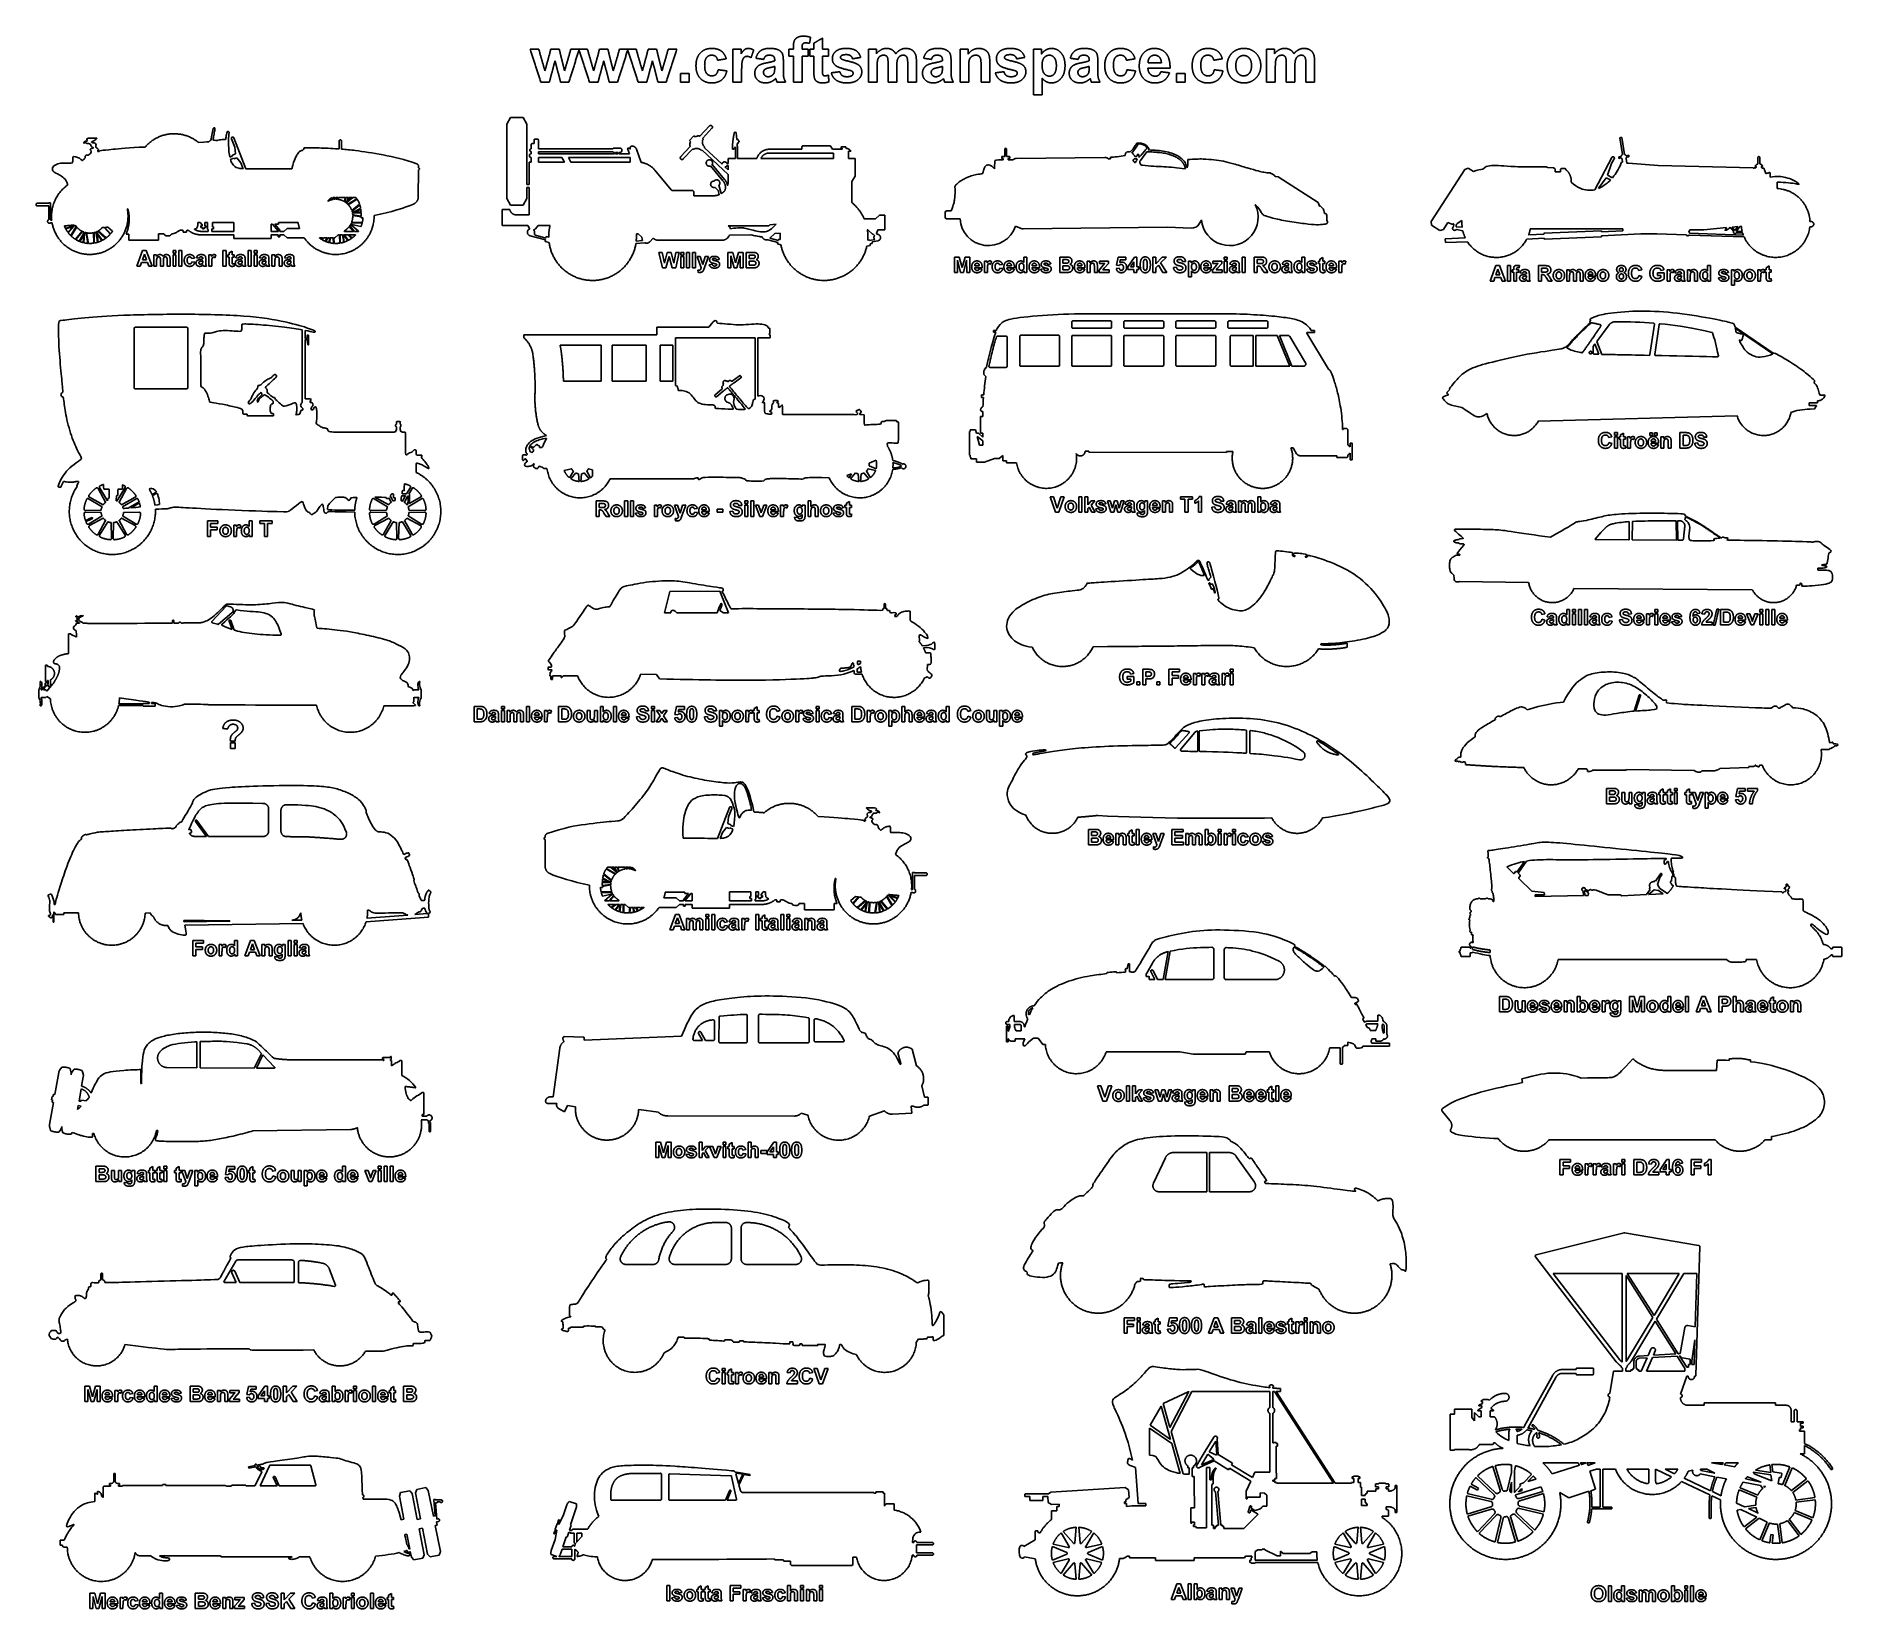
# Model space of a CAD drawing. Header units: millimetres. Extents: x -155 to 163, y -128 to 149.
import ezdxf

# ---------------------------------------------------------------- set-up
doc = ezdxf.new("R2010")
doc.units = ezdxf.units.MM
doc.header["$MEASUREMENT"] = 0
doc.layers.add('Layer 03', color=5, linetype='Continuous')

msp = doc.modelspace()

# ---------------------------------------------------------------- linework, layer by layer
at = {"layer": 'Layer 03'}
for p, q in [((-72.1, 133.6), (-71.45, 134.76)), ((-71.45, 134.76), (-69.21, 134.76)), ((-69.21, 134.76), (-68.56, 133.6)), ((-120.06, 129.53), (-120.63, 131.01)), ((-120.23, 131.17), (-118.11, 125.71)), ((-101.65, 129.21), (-101.65, 130.58)), ((-101.22, 130.58), (-101.22, 129.18)), ((-72.1, 120.47), (-72.1, 133.6)), ((-68.56, 133.6), (-68.56, 122.94)), ((-67.28, 130.17), (-67.28, 130.76)), ((-67.08, 130.95), (-66.7, 130.95)), ((-66.51, 130.76), (-66.51, 129.23)), ((-39.86, 130.71), (-39.09, 131.53)), ((-39.66, 130.52), (-39.86, 130.71)), ((-39.09, 131.53), (-38.89, 131.34)), ((-38.89, 131.34), (-38.49, 131.49)), ((-38.02, 131.47), (-36.35, 133.26)), ((-37.48, 130.85), (-37.57, 130.75)), ((-35.9, 132.85), (-37.53, 131.12)), ((-37.53, 131.12), (-37.48, 130.85)), ((-31.84, 132.15), (-31.7, 132.11)), ((-31.64, 132.04), (-31.54, 130.87)), ((-31.54, 130.87), (-31.31, 130.87)), ((-31.31, 130.87), (-31.31, 130.68)), ((-31.31, 130.68), (-31.17, 130.68)), ((-31.17, 130.68), (-31.17, 130.61)), ((-31.17, 130.61), (-31.12, 130.61)), ((-31.12, 130.61), (-31.12, 130.46)), ((124.38, 131.21), (124.2, 131.18)), ((124.2, 131.18), (124.67, 128.21)), ((124.55, 131.23), (124.38, 131.21)), ((125.03, 128.26), (124.55, 131.23)), ((-120.95, 127.78), (-120.44, 127.97)), ((-120.29, 127.59), (-120.84, 127.36)), ((-120.48, 128.13), (-119.96, 128.34)), ((-120.44, 127.97), (-120.48, 128.13)), ((-120.21, 127.44), (-120.29, 127.59)), ((-119.68, 127.65), (-120.21, 127.44)), ((-119.96, 128.34), (-120.06, 129.53)), ((-118.98, 126.77), (-119.68, 127.65)), ((-67.78, 129.23), (-67.78, 129.97)), ((-67.78, 128.36), (-67.78, 128.73)), ((-67.78, 126.91), (-67.78, 127.7)), ((-67.59, 130.17), (-67.28, 130.17)), ((-66.51, 129.23), (-53.31, 129.23)), ((-66.51, 128.36), (-66.51, 128.73)), ((-66.51, 128.73), (-53.31, 128.73)), ((-53.07, 128.36), (-66.51, 128.36)), ((-66.51, 127.7), (-62.39, 127.7)), ((-66.51, 126.91), (-66.51, 127.7)), ((-62.39, 127.7), (-61.93, 126.91)), ((-60.77, 126.91), (-61.23, 127.7)), ((-61.23, 127.7), (-50.34, 127.7)), ((-53.31, 129.23), (-53.31, 129.37)), ((-53.31, 129.37), (-52.16, 129.37)), ((-53.31, 128.73), (-53.31, 128.6)), ((-53.31, 128.6), (-53.07, 128.6)), ((-53.07, 128.6), (-53.07, 128.36)), ((-52.9, 128.36), (-52.9, 128.6)), ((-52.9, 128.6), (-52.44, 128.6)), ((-52.44, 128.36), (-52.9, 128.36)), ((-52.44, 128.6), (-52.44, 128.36)), ((-52.16, 128.6), (-52.27, 128.6)), ((-52.27, 128.6), (-52.27, 128.36)), ((-52.27, 128.36), (-50.44, 128.36)), ((-50.44, 128.36), (-50.79, 129.31)), ((-50.34, 127.7), (-50.34, 126.91)), ((-50.31, 129.18), (-50.33, 129.25)), ((-49.24, 129.19), (-48.39, 126.85)), ((-41.41, 127.86), (-39.73, 129.65)), ((-39.34, 129.18), (-40.97, 127.45)), ((-39.78, 130.11), (-39.66, 130.52)), ((-39.07, 129.15), (-39.34, 129.18)), ((-38.98, 129.25), (-39.07, 129.15)), ((-37.62, 128.97), (-37.76, 128.96)), ((-33.04, 124.68), (-37.62, 128.97)), ((-37.21, 129.56), (-37.2, 129.41)), ((-37.2, 129.41), (-34.12, 126.52)), ((-33.04, 126.66), (-33.04, 127.5)), ((-33.04, 127.5), (-31.75, 127.5)), ((-32.09, 129.17), (-32.22, 129.17)), ((-31.75, 129.59), (-32.02, 129.2)), ((-31.75, 127.5), (-31.75, 129.59)), ((-31.31, 130.2), (-31.46, 130.2)), ((-31.46, 130.2), (-31.46, 129.71)), ((-31.46, 129.71), (-31.38, 129.71)), ((-31.38, 129.71), (-31.38, 127.5)), ((-31.38, 127.5), (-28, 127.5)), ((-31.17, 130.38), (-31.31, 130.38)), ((-31.31, 130.38), (-31.31, 130.2)), ((-31.12, 130.46), (-31.17, 130.46)), ((-31.17, 130.46), (-31.17, 130.38)), ((-27.29, 127.5), (-14.45, 127.5)), ((-25.79, 129.15), (-20.04, 129.15)), ((-14.45, 128.49), (-25.79, 128.49)), ((-20.04, 129.15), (-20.04, 129.5)), ((-19.76, 129.78), (-15.23, 129.78)), ((-14.85, 129.55), (-14.63, 129.15)), ((-14.63, 129.15), (-12.94, 129.15)), ((-14.45, 127.5), (-14.45, 128.49)), ((-13.14, 129.45), (-13.14, 129.57)), ((-13.14, 129.57), (-12.32, 129.57)), ((-12.94, 129.36), (-13.05, 129.36)), ((-12.94, 129.15), (-12.94, 129.36)), ((-12.32, 129.57), (-12.32, 129.33)), ((-11.4, 128.83), (-11.84, 128.83)), ((-11.84, 128.83), (-11.84, 127.5)), ((-11.84, 127.5), (-10.62, 127.5)), ((-10.62, 127.5), (-10.62, 124.39)), ((15.2, 127.81), (15.2, 127.61)), ((15.74, 127.9), (15.29, 127.9)), ((15.29, 127.52), (15.46, 127.52)), ((15.46, 127.52), (15.46, 127.3)), ((15.74, 129.16), (15.74, 127.9)), ((16.07, 127.9), (16.07, 129.16)), ((16.52, 127.9), (16.07, 127.9)), ((16.35, 127.3), (16.35, 127.52)), ((16.35, 127.52), (16.52, 127.52)), ((16.61, 127.61), (16.61, 127.81)), ((33.38, 127.72), (17.73, 127.54)), ((34.38, 127.45), (34.02, 127.46)), ((34.38, 127.75), (34.38, 127.45)), ((39.66, 127.16), (40.82, 128.71)), ((40.82, 128.71), (41.34, 128.7)), ((41.06, 129.03), (41.1, 129.07)), ((122.8, 127.72), (119.79, 122.01)), ((122.77, 126.62), (123.23, 127.49)), ((124.45, 127.88), (124.02, 127.81)), ((124.02, 127.81), (124.06, 127.55)), ((124.06, 127.55), (124.48, 127.62)), ((124.62, 127.43), (124.71, 126.86)), ((125.45, 126.73), (125.32, 127.54)), ((125.78, 128.09), (125.34, 128.02)), ((125.4, 127.77), (125.82, 127.84)), ((125.82, 127.84), (125.78, 128.09)), ((148.56, 127.67), (148.56, 126.56)), ((148.93, 126.56), (148.93, 127.67)), ((-118.58, 125.72), (-118.98, 126.77)), ((-87.98, 126.6), (-87.96, 126.59)), ((-87.67, 125.53), (-87.7, 120.77)), ((-87.67, 126.18), (-87.67, 125.86)), ((-68.17, 122.94), (-68.17, 126.91)), ((-68.17, 126.91), (-67.78, 126.91)), ((-61.93, 126.91), (-66.51, 126.91)), ((-50.34, 126.91), (-60.77, 126.91)), ((-45.99, 125.48), (-43.07, 122.01)), ((-33.96, 123.6), (-36.15, 126.21)), ((-35.86, 126.46), (-33.67, 123.84)), ((-33.04, 125.51), (-33.59, 126.02)), ((-33.26, 126.66), (-33.04, 126.66)), ((-33.26, 126.28), (-33.04, 126.28)), ((-33.04, 126.28), (-33.04, 125.51)), ((-33.04, 123.52), (-33.04, 124.68)), ((-10.62, 124.39), (-11.25, 123.48)), ((47.56, 125.83), (47.59, 125.69)), ((47.59, 125.69), (47.59, 125.69)), ((62.6, 124.92), (62.6, 125)), ((63.94, 124.32), (63.43, 124.35)), ((70.99, 119.77), (63.94, 124.32)), ((96.9, 125.59), (90.95, 116.43)), ((97.5, 125.82), (96.9, 125.59)), ((98.41, 125.22), (97.5, 125.82)), ((112.47, 125.88), (111.48, 125.95)), ((112.84, 125.2), (112.84, 125.48)), ((113.74, 125.2), (112.84, 125.2)), ((113.74, 125.53), (113.74, 125.2)), ((114.5, 125.76), (113.97, 125.76)), ((122.05, 124.57), (122.77, 126.62)), ((122.91, 124.12), (122.05, 124.57)), ((124.71, 126.86), (124.5, 126.9)), ((125.67, 126.69), (125.45, 126.73)), ((130.98, 126.3), (125.67, 126.69)), ((147.75, 125.88), (130.98, 126.3)), ((148.2, 125.87), (147.9, 125.88)), ((148.08, 126.11), (148.34, 126.11)), ((148.34, 126.11), (148.2, 125.87)), ((149.31, 125.84), (149.15, 126.11)), ((149.15, 126.11), (149.41, 126.11)), ((149.61, 125.83), (149.31, 125.84)), ((149.95, 124.88), (149.61, 125.83)), ((150.07, 124.88), (149.95, 124.88)), ((150.36, 124.95), (150.07, 124.95)), ((150.07, 124.95), (150.07, 124.88)), ((150.56, 125.06), (150.36, 124.95)), ((150.72, 124.24), (150.72, 124.97)), ((-68.56, 122.94), (-68.17, 122.94)), ((-68.17, 122.43), (-68.56, 122.43)), ((-68.56, 122.43), (-68.56, 120.47)), ((-68.17, 117.6), (-68.17, 122.43)), ((-42.98, 121.91), (-39.45, 121.91)), ((-39.09, 121.55), (-39.09, 120.96)), ((-34.82, 121.91), (-35.37, 122.46)), ((-34.62, 121.16), (-34.82, 121.91)), ((-34.67, 122.81), (-34.27, 121.33)), ((-11.25, 123.48), (-11.25, 119.77)), ((120.54, 122.38), (120.46, 122.23)), ((121.82, 124.13), (120.54, 122.38)), ((122.57, 123.74), (121.82, 124.13)), ((151.96, 122.23), (151.97, 123.35)), ((-155.1, 119.35), (-155.1, 119.46)), ((-154.91, 119.65), (-152.85, 119.65)), ((-152.85, 119.16), (-154.91, 119.16)), ((-152.85, 119.65), (-152.85, 119.71)), ((-152.85, 119.71), (-152.54, 119.71)), ((-152.85, 116.76), (-152.85, 119.16)), ((-152.54, 119.71), (-152.54, 116.71)), ((-102.9, 120.6), (-102.73, 120.31)), ((-102.61, 120.33), (-102.78, 120.63)), ((-102.6, 120.64), (-102.42, 120.64)), ((-102.4, 120.55), (-102.44, 120.34)), ((-102.42, 120.64), (-102.4, 120.55)), ((-102.28, 120.56), (-102.26, 120.64)), ((-102.22, 120.35), (-102.28, 120.56)), ((-102.26, 120.64), (-101.87, 120.64)), ((-101.87, 120.64), (-101.97, 120.34)), ((-101.75, 120.64), (-101.85, 120.32)), ((-100.58, 120.64), (-101.75, 120.64)), ((-100.72, 119.93), (-100.58, 120.64)), ((-100.62, 119.87), (-100.47, 120.64)), ((-100.47, 120.64), (-99.99, 120.64)), ((-100.31, 119.9), (-100.47, 119.77)), ((-99.99, 120.64), (-100.31, 119.9)), ((-100.3, 119.63), (-100.22, 119.83)), ((-100.22, 119.83), (-99.22, 120.64)), ((-99.4, 120.64), (-100.12, 120.06)), ((-100.12, 120.06), (-99.87, 120.64)), ((-98.54, 120.41), (-100.12, 119.46)), ((-100.04, 119.38), (-98.47, 120.33)), ((-99.87, 120.64), (-99.4, 120.64)), ((-98.04, 119.47), (-99.42, 118.35)), ((-99.39, 118.24), (-98.01, 119.36)), ((-99.13, 118.06), (-99.34, 118.07)), ((-99.29, 117.85), (-99.1, 117.95)), ((-99.22, 120.64), (-98.74, 120.64)), ((-97.87, 118.7), (-99.13, 118.06)), ((-99.1, 117.95), (-97.79, 117.93)), ((-98.88, 118.06), (-97.85, 118.58)), ((-97.79, 118.04), (-98.88, 118.06)), ((-72.91, 115.7), (-72.91, 118.54)), ((-72.91, 118.54), (-71.56, 118.54)), ((-71.45, 119.31), (-72.1, 120.47)), ((-69.21, 119.31), (-71.45, 119.31)), ((-68.56, 120.47), (-69.21, 119.31)), ((-39.09, 120.96), (-35.6, 120.96)), ((5.22, 118.02), (5.22, 117.17)), ((6.31, 118.28), (5.48, 118.28)), ((71.26, 119.11), (70.99, 119.77)), ((-152.28, 116.18), (-152.52, 116.19)), ((-152.48, 116.65), (-152.35, 116.67)), ((-148.39, 115.73), (-149.92, 115.2)), ((-149.87, 115.1), (-148.56, 115.55)), ((-148.56, 115.55), (-149.51, 114.53)), ((-149.44, 114.44), (-148.32, 115.63)), ((-148.02, 115.56), (-149, 113.93)), ((-148.91, 113.85), (-147.95, 115.46)), ((-148.31, 115.81), (-148.39, 115.73)), ((-148.32, 115.63), (-148.12, 115.7)), ((-147.01, 114.71), (-148.17, 113.28)), ((-144.27, 114.7), (-142.84, 113.45)), ((-144.17, 114.75), (-142.75, 113.52)), ((-142.06, 114.16), (-143.12, 115.38)), ((-141.98, 114.24), (-142.98, 115.39)), ((-142.45, 115.44), (-141.62, 114.73)), ((-126.16, 116.26), (-126.59, 116.26)), ((-125.8, 115.83), (-126.16, 116.26)), ((-126.07, 115.34), (-126.07, 115.66)), ((-126.07, 115.66), (-125.8, 115.66)), ((-125.74, 115.34), (-126.07, 115.34)), ((-125.93, 114.68), (-124.75, 114.68)), ((-125.8, 115.66), (-125.8, 115.83)), ((-125.74, 115.12), (-125.74, 115.34)), ((-125.44, 115.12), (-125.74, 115.12)), ((-125.15, 115.34), (-125.44, 115.34)), ((-125.44, 115.34), (-125.44, 115.12)), ((-124.89, 116.26), (-125.35, 116.26)), ((-125.35, 116.26), (-125.35, 115.67)), ((-125.35, 115.67), (-125.15, 115.67)), ((-125.15, 115.67), (-125.15, 115.34)), ((-124.89, 115.01), (-124.89, 116.26)), ((-124.75, 115.01), (-124.89, 115.01)), ((-124.75, 114.68), (-124.75, 115.01)), ((-123.81, 115.11), (-124.12, 115.11)), ((-124.12, 115.11), (-124.12, 114.68)), ((-124.12, 114.68), (-120.21, 114.68)), ((-120.21, 116.26), (-124.01, 116.26)), ((-124.01, 116.26), (-124.01, 115.46)), ((-124.01, 115.46), (-123.81, 115.46)), ((-123.81, 115.46), (-123.81, 115.11)), ((-120.21, 114.68), (-120.21, 116.26)), ((-113.64, 114.68), (-113.64, 115.97)), ((-113.64, 115.97), (-113.41, 115.97)), ((-112.39, 114.68), (-113.64, 114.68)), ((-113.41, 115.97), (-112.39, 114.76)), ((-112.37, 115.97), (-113.01, 115.97)), ((-113.01, 115.97), (-112.09, 114.87)), ((-112.39, 114.76), (-112.39, 114.68)), ((-108.9, 116.24), (-112.37, 116.24)), ((-112.37, 116.24), (-112.37, 115.97)), ((-112.09, 114.87), (-112.09, 114.68)), ((-112.09, 114.68), (-111.41, 114.68)), ((-111.41, 114.68), (-110.8, 115.2)), ((-110.8, 115.2), (-108.64, 115.2)), ((-100.78, 114.75), (-100.69, 114.68)), ((-100.69, 114.68), (-99.13, 114.68)), ((-99.13, 114.68), (-99.87, 115.54)), ((-98.97, 114.68), (-99.8, 115.63)), ((-99.67, 115.84), (-99.46, 115.79)), ((-99.41, 115.89), (-99.57, 116.03)), ((-99.49, 116.19), (-97.6, 116.16)), ((-99.46, 115.79), (-98.23, 114.73)), ((-99.45, 116.31), (-97.57, 116.27)), ((-97.81, 115.52), (-99.41, 115.89)), ((-97.78, 117.37), (-99.26, 117.61)), ((-97.79, 117.26), (-99.26, 117.49)), ((-98.26, 114.68), (-98.97, 114.68)), ((-68.36, 115.7), (-72.91, 115.7)), ((-70.45, 117.6), (-68.17, 117.6)), ((-68.15, 115.29), (-68.36, 115.7)), ((-66.53, 115.7), (-67.02, 115.15)), ((-64.46, 115.7), (-66.53, 115.7)), ((-33.06, 115.67), (-25.86, 115.67)), ((-25.86, 115.67), (-25.72, 115.84)), ((-25.72, 115.84), (-24.6, 115.94)), ((-9.06, 116.88), (-7.06, 116.88)), ((-8.41, 114.98), (-8.5, 114.98)), ((-7.61, 114.18), (-8.41, 114.98)), ((-7.06, 116.88), (-6.38, 117.55)), ((-6.62, 114.98), (-6.87, 114.3)), ((-5.44, 114.98), (-6.62, 114.98)), ((-6.38, 117.55), (-5.44, 117.55)), ((-5.44, 117.55), (-5.44, 114.98)), ((5.48, 116.91), (7.85, 116.91)), ((17.63, 115.61), (18.64, 115.18)), ((18.99, 115.11), (44.44, 115.42)), ((44.44, 115.42), (48.63, 115.24)), ((50.04, 116.02), (50.42, 116.68)), ((72.52, 116.63), (72.52, 117.49)), ((90.95, 116.43), (90.98, 115.8)), ((90.98, 115.8), (92.5, 114.81)), ((92.5, 114.81), (93.1, 115.04)), ((93.1, 115.04), (93.87, 116.22)), ((93.87, 116.22), (94.5, 115.99)), ((94.95, 115.91), (94.91, 115.55)), ((95.37, 115.86), (95.33, 115.5)), ((95.33, 115.5), (96.42, 115.4)), ((95.39, 115.03), (96.53, 114.76)), ((96.38, 116.59), (95.54, 116.05)), ((124.73, 115.1), (108.42, 115.1)), ((110.84, 114.35), (120.96, 114.8)), ((120.96, 114.8), (120.97, 114.62)), ((120.97, 114.62), (124.73, 114.79)), ((124.73, 114.79), (124.73, 115.1)), ((136.38, 114.56), (136.59, 114.97)), ((136.59, 114.97), (139.01, 114.97)), ((139.01, 114.97), (143.04, 115.35)), ((143.67, 115.4), (143.71, 115.41)), ((143.71, 115.41), (144.28, 114.71)), ((144.01, 115.44), (145.05, 115.53)), ((144.47, 114.87), (144.01, 115.44)), ((145.05, 115.53), (144.58, 114.87)), ((144.79, 114.73), (145.37, 115.56)), ((145.8, 114.67), (144.81, 114.67)), ((145.37, 115.56), (145.65, 115.59)), ((157.73, 115.49), (157.95, 115.49)), ((157.95, 116.42), (157.76, 116.42)), ((-148.07, 113.22), (-146.91, 114.65)), ((-146.7, 114.34), (-147.53, 112.95)), ((-147.42, 112.9), (-146.71, 114.1)), ((-146.71, 114.1), (-146.79, 112.7)), ((-146.68, 114.56), (-146.7, 114.34)), ((-146.67, 112.67), (-146.58, 114.31)), ((-146.58, 114.31), (-146.48, 114.49)), ((-146.3, 114.44), (-146.01, 112.57)), ((-146.19, 114.42), (-145.89, 112.57)), ((-144.95, 112.61), (-144.99, 114.44)), ((-144.84, 112.63), (-144.87, 114.47)), ((-144.64, 114.54), (-144.51, 114.37)), ((-144.51, 114.37), (-144.25, 112.76)), ((-144.4, 114.41), (-144.43, 114.62)), ((-143.42, 113.1), (-144.4, 114.41)), ((-144.36, 114.17), (-143.52, 113.05)), ((-144.14, 112.8), (-144.36, 114.17)), ((-138.73, 114.21), (-139.23, 114.21)), ((-138.73, 113.14), (-138.73, 114.21)), ((-133.49, 113.14), (-138.73, 113.14)), ((-133.49, 114.22), (-133.49, 113.14)), ((-120.21, 114.06), (-125.96, 114.06)), ((-120.21, 113.43), (-120.21, 114.06)), ((-113.64, 113.43), (-120.21, 113.43)), ((-112.39, 114.06), (-113.64, 114.06)), ((-113.64, 114.06), (-113.64, 113.43)), ((-112.39, 113.73), (-112.39, 114.06)), ((-112.09, 113.73), (-112.39, 113.73)), ((-111.41, 114.06), (-112.09, 114.06)), ((-112.09, 114.06), (-112.09, 113.73)), ((-110.8, 113.54), (-111.41, 114.06)), ((-107.81, 113.54), (-110.8, 113.54)), ((-105.15, 113.54), (-104.57, 113.54)), ((-104.57, 113.54), (-104.78, 113.28)), ((-104.68, 113.22), (-104.42, 113.54)), ((-104.42, 113.54), (-103.79, 113.54)), ((-103.79, 113.54), (-104.14, 112.95)), ((-104.03, 112.9), (-103.65, 113.54)), ((-103.65, 113.54), (-103.35, 113.54)), ((-103.35, 113.54), (-103.4, 112.7)), ((-103.29, 112.67), (-103.24, 113.54)), ((-103.24, 113.54), (-102.77, 113.54)), ((-102.77, 113.54), (-102.62, 112.57)), ((-102.43, 113.54), (-102.66, 113.54)), ((-102.66, 113.54), (-102.5, 112.57)), ((-101.81, 114.06), (-102.43, 113.54)), ((-101.59, 114.06), (-101.81, 114.06)), ((-101.56, 112.61), (-101.59, 114.06)), ((-101.48, 114.06), (-101.07, 114.06)), ((-101.45, 112.63), (-101.48, 114.06)), ((-101.07, 114.06), (-100.86, 112.76)), ((-100.96, 114.06), (-100.89, 114.06)), ((-100.75, 112.8), (-100.96, 114.06)), ((-100.89, 114.06), (-100.14, 113.05)), ((-100.75, 114.06), (-100.15, 114.06)), ((-100.03, 113.1), (-100.75, 114.06)), ((-100.15, 114.06), (-99.45, 113.45)), ((-99.98, 114.06), (-99.36, 113.52)), ((-98.76, 114.06), (-99.98, 114.06)), ((-65.28, 113.18), (-67.99, 113.91)), ((-67.02, 114), (-65.19, 113.51)), ((-65.35, 112.92), (-65.28, 113.18)), ((-64.63, 112.73), (-65.35, 112.92)), ((-65.19, 113.51), (-65.12, 113.77)), ((-65.12, 113.77), (-64.7, 113.66)), ((-47.76, 112.67), (-49.32, 112.53)), ((-49.27, 112.98), (-48.15, 113.07)), ((-48.9, 114.23), (-49.24, 114.23)), ((-48.25, 113.68), (-48.9, 114.23)), ((-48.21, 113.31), (-48.25, 113.68)), ((-46.25, 113.47), (-46.89, 112.83)), ((-34.06, 113.13), (-45.47, 113.13)), ((-29.08, 114.1), (-32.79, 114.01)), ((-24.27, 112.73), (-26.06, 113.21)), ((-25.67, 113.46), (-24.8, 114.32)), ((-24.19, 113.06), (-25.67, 113.46)), ((-24.8, 114.32), (-23.85, 114.38)), ((-24.34, 112.47), (-24.27, 112.73)), ((-23.74, 112.31), (-24.34, 112.47)), ((-24.12, 113.32), (-24.19, 113.06)), ((-23.86, 113.25), (-24.12, 113.32)), ((-8, 112.19), (-8.59, 112.08)), ((-8.43, 113.14), (-8.16, 113.16)), ((-8.16, 113.16), (-8.14, 113.06)), ((-8.14, 113.06), (-7.2, 113.23)), ((-7.64, 112.57), (-8.02, 112.51)), ((-8.02, 112.51), (-8, 112.19)), ((-7.62, 112.85), (-7.64, 112.57)), ((-6.65, 113.03), (-7.62, 112.85)), ((-7.48, 114.18), (-7.61, 114.18)), ((-7.23, 113.93), (-7.48, 114.18)), ((-6.87, 114.3), (-6.81, 114.17)), ((96.96, 113.55), (93.43, 113.39)), ((93.43, 113.39), (93.46, 112.69)), ((93.46, 112.69), (97.34, 112.86)), ((107.82, 113.33), (110.88, 113.47)), ((108.14, 114.05), (110.85, 114.17)), ((110.85, 114.17), (110.84, 114.35)), ((110.88, 113.47), (110.89, 113.29)), ((110.89, 113.29), (121.01, 113.74)), ((121, 113.92), (127.94, 114.23)), ((121.01, 113.74), (121, 113.92)), ((127.94, 114.23), (130.74, 114.23)), ((130.74, 114.23), (135.92, 114.05)), ((136.46, 114.03), (146.14, 113.7)), ((146, 114.03), (136.53, 114.36)), ((144.76, 114.42), (145.87, 114.42)), ((-137.32, 108.56), (-136.32, 111.28)), ((-136.73, 108.56), (-137.32, 108.56)), ((-136.51, 109.19), (-136.73, 108.56)), ((-135.46, 109.19), (-136.51, 109.19)), ((-136, 110.66), (-136.35, 109.64)), ((-136.35, 109.64), (-135.63, 109.64)), ((-136.32, 111.28), (-135.68, 111.28)), ((-135.63, 109.64), (-136, 110.66)), ((-135.68, 111.28), (-134.64, 108.56)), ((-135.23, 108.56), (-135.46, 109.19)), ((-134.64, 108.56), (-135.23, 108.56)), ((-134.37, 108.56), (-134.37, 110.54)), ((-134.37, 110.54), (-133.9, 110.54)), ((-133.85, 108.56), (-134.37, 108.56)), ((-133.9, 110.54), (-133.9, 110.27)), ((-133.85, 109.52), (-133.85, 108.56)), ((-133.19, 108.56), (-133.19, 109.65)), ((-132.66, 108.56), (-133.19, 108.56)), ((-132.66, 109.51), (-132.66, 108.56)), ((-132.01, 108.56), (-132.01, 109.69)), ((-131.48, 108.56), (-132.01, 108.56)), ((-131.48, 109.83), (-131.48, 108.56)), ((-130.96, 111.28), (-130.44, 111.28)), ((-130.96, 110.83), (-130.96, 111.28)), ((-130.44, 110.83), (-130.96, 110.83)), ((-130.96, 110.54), (-130.44, 110.54)), ((-130.96, 108.56), (-130.96, 110.54)), ((-130.44, 108.56), (-130.96, 108.56)), ((-130.44, 111.28), (-130.44, 110.83)), ((-130.44, 110.54), (-130.44, 108.56)), ((-129.91, 111.28), (-129.39, 111.28)), ((-129.91, 108.56), (-129.91, 111.28)), ((-129.39, 108.56), (-129.91, 108.56)), ((-129.39, 111.28), (-129.39, 108.56)), ((-127.16, 109.96), (-127.68, 109.88)), ((-127.65, 109.31), (-127.13, 109.24)), ((-126.37, 109.93), (-126.84, 110)), ((-125.71, 109.85), (-125.71, 109.9)), ((-125.71, 109.41), (-125.71, 109.51)), ((-125.05, 108.56), (-125.58, 108.56)), ((-125.19, 109.83), (-125.19, 109.21)), ((-124.65, 108.56), (-124.65, 110.54)), ((-124.65, 110.54), (-124.16, 110.54)), ((-124.12, 108.56), (-124.65, 108.56)), ((-124.16, 110.54), (-124.16, 110.26)), ((-124.12, 109.17), (-124.12, 108.56)), ((-123.4, 110.49), (-123.56, 110.03)), ((-122.15, 111.28), (-121.59, 111.28)), ((-122.15, 108.56), (-122.15, 111.28)), ((-121.59, 108.56), (-122.15, 108.56)), ((-121.59, 111.28), (-121.59, 108.56)), ((-121.3, 110.13), (-121.3, 110.54)), ((-121.3, 110.54), (-121.05, 110.54)), ((-121.05, 110.13), (-121.3, 110.13)), ((-121.05, 110.91), (-120.53, 111.21)), ((-121.05, 110.54), (-121.05, 110.91)), ((-121.05, 109.26), (-121.05, 110.13)), ((-120.53, 111.21), (-120.53, 110.54)), ((-120.53, 110.54), (-120.17, 110.54)), ((-120.17, 110.13), (-120.53, 110.13)), ((-120.53, 110.13), (-120.53, 109.32)), ((-120.18, 108.99), (-120.14, 108.59)), ((-120.17, 110.54), (-120.17, 110.13)), ((-119.43, 109.93), (-119.9, 110)), ((-118.77, 109.85), (-118.77, 109.9)), ((-118.77, 109.41), (-118.77, 109.51)), ((-118.11, 108.56), (-118.64, 108.56)), ((-118.25, 109.83), (-118.25, 109.21)), ((-117.71, 111.28), (-117.19, 111.28)), ((-117.71, 108.56), (-117.71, 111.28)), ((-117.19, 108.56), (-117.71, 108.56)), ((-117.19, 111.28), (-117.19, 108.56)), ((-116.66, 111.28), (-116.14, 111.28)), ((-116.66, 110.83), (-116.66, 111.28)), ((-116.14, 110.83), (-116.66, 110.83)), ((-116.66, 110.54), (-116.14, 110.54)), ((-116.66, 108.56), (-116.66, 110.54)), ((-116.14, 108.56), (-116.66, 108.56)), ((-116.14, 111.28), (-116.14, 110.83)), ((-116.14, 110.54), (-116.14, 108.56)), ((-115.23, 109.93), (-115.7, 110)), ((-114.57, 109.85), (-114.57, 109.9)), ((-114.57, 109.41), (-114.57, 109.51)), ((-113.91, 108.56), (-114.44, 108.56)), ((-114.05, 109.83), (-114.05, 109.21)), ((-113.51, 108.56), (-113.51, 110.54)), ((-113.51, 110.54), (-113.02, 110.54)), ((-112.98, 108.56), (-113.51, 108.56)), ((-113.02, 110.54), (-113.02, 110.25)), ((-112.98, 109.46), (-112.98, 108.56)), ((-112.24, 108.56), (-112.24, 109.57)), ((-111.72, 108.56), (-112.24, 108.56)), ((-111.72, 109.79), (-111.72, 108.56)), ((-110.81, 109.93), (-111.28, 110)), ((-110.15, 109.85), (-110.15, 109.9)), ((-110.15, 109.41), (-110.15, 109.51)), ((-109.49, 108.56), (-110.01, 108.56)), ((-109.63, 109.83), (-109.63, 109.21)), ((-44.64, 108.25), (-45.25, 110.97)), ((-45.25, 110.97), (-44.68, 110.97)), ((-44.68, 110.97), (-44.29, 109.1)), ((-44.29, 109.1), (-43.78, 110.97)), ((-43.47, 110.28), (-44.03, 108.25)), ((-43.78, 110.97), (-43.11, 110.97)), ((-42.94, 108.25), (-43.47, 110.28)), ((-43.11, 110.97), (-42.64, 109.07)), ((-42.64, 109.07), (-42.26, 110.97)), ((-41.69, 110.97), (-42.28, 108.25)), ((-42.26, 110.97), (-41.69, 110.97)), ((-41.42, 110.97), (-40.89, 110.97)), ((-41.42, 110.51), (-41.42, 110.97)), ((-40.89, 110.51), (-41.42, 110.51)), ((-41.42, 110.23), (-40.89, 110.23)), ((-41.42, 108.25), (-41.42, 110.23)), ((-40.89, 110.97), (-40.89, 110.51)), ((-40.89, 110.23), (-40.89, 108.25)), ((-40.37, 110.97), (-39.85, 110.97)), ((-40.37, 108.25), (-40.37, 110.97)), ((-39.85, 110.97), (-39.85, 108.25)), ((-39.32, 110.97), (-38.8, 110.97)), ((-39.32, 108.25), (-39.32, 110.97)), ((-38.8, 110.97), (-38.8, 108.25)), ((-37.8, 108.25), (-38.53, 110.23)), ((-38.53, 110.23), (-37.97, 110.23)), ((-37.97, 110.23), (-37.53, 108.83)), ((-37.53, 108.83), (-37.08, 110.23)), ((-37.21, 108.33), (-37.34, 107.97)), ((-36.52, 110.23), (-37.21, 108.33)), ((-37.08, 110.23), (-36.52, 110.23)), ((-36.39, 108.81), (-35.86, 108.88)), ((-34.61, 109.74), (-35.1, 109.65)), ((-33.08, 108.25), (-33.08, 110.97)), ((-33.08, 110.97), (-32.25, 110.97)), ((-31.99, 108.25), (-32.55, 110.39)), ((-32.55, 110.39), (-32.55, 108.25)), ((-32.25, 110.97), (-31.74, 109.12)), ((-31.74, 109.12), (-31.22, 110.97)), ((-30.93, 110.39), (-31.49, 108.25)), ((-31.22, 110.97), (-30.39, 110.97)), ((-30.92, 108.25), (-30.93, 110.39)), ((-30.39, 110.97), (-30.39, 108.25)), ((-29.89, 108.25), (-29.89, 110.97)), ((-29.89, 110.97), (-28.79, 110.97)), ((-29.02, 110.51), (-29.33, 110.51)), ((-29.33, 110.51), (-29.33, 109.89)), ((-29.33, 109.89), (-28.98, 109.89)), ((-28.88, 109.43), (-29.33, 109.43)), ((-29.33, 109.43), (-29.33, 108.71)), ((-29.33, 108.71), (-28.81, 108.71)), ((6.87, 107.44), (6.87, 110.16)), ((6.87, 110.16), (7.7, 110.16)), ((7.4, 109.58), (7.39, 107.44)), ((7.96, 107.44), (7.4, 109.58)), ((7.7, 110.16), (8.21, 108.3)), ((8.21, 108.3), (8.73, 110.16)), ((9.02, 109.58), (8.45, 107.44)), ((8.73, 110.16), (9.55, 110.16)), ((9.03, 107.44), (9.02, 109.58)), ((9.55, 110.16), (9.55, 107.44)), ((10.44, 108.61), (11.24, 108.61)), ((12.17, 107.44), (12.17, 109.42)), ((12.17, 109.42), (12.66, 109.42)), ((12.66, 109.42), (12.66, 109.14)), ((13.42, 109.37), (13.26, 108.91)), ((15.34, 108.84), (14.82, 108.76)), ((16.13, 108.61), (16.93, 108.61)), ((19.12, 109.19), (19.12, 110.16)), ((19.12, 110.16), (19.64, 110.16)), ((19.64, 110.16), (19.64, 107.44)), ((20.55, 108.61), (21.35, 108.61)), ((23.86, 108.93), (23.37, 108.84)), ((25.43, 107.44), (25.43, 110.16)), ((25.43, 110.16), (26.53, 110.16)), ((25.99, 109.7), (25.99, 109.08)), ((26.3, 109.7), (25.99, 109.7)), ((25.99, 109.08), (26.35, 109.08)), ((25.99, 108.62), (25.99, 107.9)), ((26.44, 108.62), (25.99, 108.62)), ((28.55, 108.61), (29.35, 108.61)), ((30.28, 107.44), (30.28, 109.42)), ((30.28, 109.42), (30.77, 109.42)), ((30.77, 109.42), (30.77, 109.13)), ((30.8, 108.34), (30.8, 107.44)), ((31.54, 107.44), (31.54, 108.45)), ((32.07, 108.67), (32.07, 107.44)), ((32.37, 107.85), (33.1, 108.71)), ((32.44, 108.99), (32.44, 109.42)), ((32.44, 109.42), (34.06, 109.42)), ((33.13, 109), (32.44, 108.99)), ((34.06, 109.04), (33.3, 108.17)), ((34.06, 109.42), (34.06, 109.04)), ((35.46, 108.7), (35.73, 110.12)), ((35.88, 108.64), (35.46, 108.7)), ((35.73, 110.12), (37.11, 110.12)), ((36.12, 109.64), (36.04, 109.18)), ((37.11, 109.64), (36.12, 109.64)), ((37.11, 110.12), (37.11, 109.64)), ((37.43, 108.44), (38.6, 110.16)), ((37.43, 107.98), (37.43, 108.44)), ((38.53, 109.34), (37.92, 108.44)), ((37.92, 108.44), (38.53, 108.44)), ((38.53, 108.44), (38.53, 109.34)), ((38.6, 110.16), (39.05, 110.16)), ((39.05, 110.16), (39.05, 108.44)), ((39.05, 108.44), (39.39, 108.44)), ((39.39, 108.44), (39.39, 107.98)), ((41.86, 107.44), (41.86, 110.16)), ((41.86, 110.16), (42.41, 110.16)), ((42.41, 108.97), (43.53, 110.16)), ((42.41, 110.16), (42.41, 108.97)), ((42.85, 108.71), (42.41, 108.26)), ((43.59, 107.44), (42.85, 108.71)), ((44.26, 110.16), (43.23, 109.11)), ((43.23, 109.11), (44.31, 107.44)), ((43.53, 110.16), (44.26, 110.16)), ((45.5, 108.32), (46.03, 108.37)), ((47.61, 109.37), (47.07, 109.35)), ((48.15, 106.68), (48.15, 109.42)), ((48.15, 109.42), (48.64, 109.42)), ((48.64, 109.42), (48.64, 109.13)), ((50.85, 108.61), (51.65, 108.61)), ((52.35, 107.85), (53.08, 108.71)), ((52.42, 108.99), (52.42, 109.42)), ((52.42, 109.42), (54.04, 109.42)), ((53.11, 109), (52.42, 108.99)), ((54.04, 109.04), (53.28, 108.17)), ((54.04, 109.42), (54.04, 109.04)), ((54.46, 109.7), (54.46, 110.16)), ((54.46, 110.16), (54.99, 110.16)), ((54.99, 109.7), (54.46, 109.7)), ((54.46, 107.44), (54.46, 109.42)), ((54.46, 109.42), (54.99, 109.42)), ((54.99, 110.16), (54.99, 109.7)), ((54.99, 109.42), (54.99, 107.44)), ((55.9, 108.81), (55.43, 108.88)), ((56.56, 108.72), (56.56, 108.78)), ((56.56, 108.28), (56.56, 108.39)), ((57.08, 108.7), (57.08, 108.09)), ((57.62, 107.44), (57.62, 110.16)), ((57.62, 110.16), (58.14, 110.16)), ((58.14, 110.16), (58.14, 107.44)), ((59.71, 107.44), (59.71, 110.16)), ((59.71, 110.16), (60.86, 110.16)), ((60.69, 109.7), (60.27, 109.7)), ((60.27, 109.7), (60.27, 109.01)), ((60.27, 109.01), (60.67, 109.01)), ((60.38, 108.57), (60.27, 108.57)), ((60.27, 108.57), (60.27, 107.44)), ((65.15, 108.81), (64.68, 108.88)), ((65.81, 108.72), (65.81, 108.78)), ((65.81, 108.28), (65.81, 108.39)), ((66.33, 108.7), (66.33, 108.09)), ((68.14, 109.19), (68.14, 110.16)), ((68.14, 110.16), (68.66, 110.16)), ((68.66, 110.16), (68.66, 107.44)), ((70.77, 108.93), (70.28, 108.84)), ((71.07, 109.01), (71.07, 109.42)), ((71.07, 109.42), (71.33, 109.42)), ((71.33, 109.01), (71.07, 109.01)), ((71.33, 109.79), (71.85, 110.09)), ((71.33, 109.42), (71.33, 109.79)), ((71.33, 108.14), (71.33, 109.01)), ((71.85, 110.09), (71.85, 109.42)), ((71.85, 109.42), (72.2, 109.42)), ((72.2, 109.01), (71.85, 109.01)), ((71.85, 109.01), (71.85, 108.2)), ((72.2, 109.42), (72.2, 109.01)), ((72.94, 108.61), (73.74, 108.61)), ((74.67, 107.44), (74.67, 109.42)), ((74.67, 109.42), (75.16, 109.42)), ((75.16, 109.42), (75.16, 109.14)), ((75.92, 109.37), (75.76, 108.91)), ((101.38, 105.93), (102.38, 108.64)), ((102.38, 108.64), (103.02, 108.64)), ((103.02, 108.64), (104.06, 105.93)), ((104.38, 105.93), (104.38, 108.64)), ((104.38, 108.64), (104.91, 108.64)), ((104.91, 108.64), (104.91, 105.93)), ((106.53, 108.63), (106.47, 108.26)), ((109.85, 105.93), (109.85, 108.64)), ((109.85, 108.64), (111, 108.64)), ((139.71, 107.68), (139.71, 108.64)), ((139.71, 108.64), (140.23, 108.64)), ((140.23, 108.64), (140.23, 105.93)), ((150.04, 108.27), (150.56, 108.58)), ((150.56, 108.58), (150.56, 107.9)), ((-44.03, 108.25), (-44.64, 108.25)), ((-42.28, 108.25), (-42.94, 108.25)), ((-40.89, 108.25), (-41.42, 108.25)), ((-39.85, 108.25), (-40.37, 108.25)), ((-38.8, 108.25), (-39.32, 108.25)), ((-38.36, 107.47), (-38.39, 107.87)), ((-32.55, 108.25), (-33.08, 108.25)), ((-31.49, 108.25), (-31.99, 108.25)), ((-30.39, 108.25), (-30.92, 108.25)), ((-28.95, 108.25), (-29.89, 108.25)), ((7.39, 107.44), (6.87, 107.44)), ((8.45, 107.44), (7.96, 107.44)), ((9.55, 107.44), (9.03, 107.44)), ((11.76, 108.28), (10.43, 108.28)), ((11.21, 108.07), (11.73, 108)), ((12.69, 107.44), (12.17, 107.44)), ((12.69, 108.05), (12.69, 107.44)), ((14.85, 108.18), (15.37, 108.12)), ((17.45, 108.28), (16.12, 108.28)), ((16.89, 108.07), (17.42, 108)), ((19.16, 107.44), (19.16, 107.73)), ((19.64, 107.44), (19.16, 107.44)), ((21.87, 108.28), (20.54, 108.28)), ((21.32, 108.07), (21.84, 108)), ((22.09, 108), (22.62, 108.07)), ((26.37, 107.44), (25.43, 107.44)), ((25.99, 107.9), (26.51, 107.9)), ((29.87, 108.28), (28.54, 108.28)), ((29.32, 108.07), (29.84, 108)), ((30.8, 107.44), (30.28, 107.44)), ((32.07, 107.44), (31.54, 107.44)), ((32.37, 107.44), (32.37, 107.85)), ((34.13, 107.44), (32.37, 107.44)), ((33.3, 108.17), (33.03, 107.88)), ((33.3, 107.9), (34.13, 107.9)), ((34.13, 107.9), (34.13, 107.44)), ((35.41, 108.15), (35.93, 108.2)), ((38.53, 107.98), (37.43, 107.98)), ((38.53, 107.44), (38.53, 107.98)), ((39.05, 107.44), (38.53, 107.44)), ((39.39, 107.98), (39.05, 107.98)), ((39.05, 107.98), (39.05, 107.44)), ((42.41, 107.44), (41.86, 107.44)), ((42.41, 108.26), (42.41, 107.44)), ((44.31, 107.44), (43.59, 107.44)), ((48.68, 106.68), (48.15, 106.68)), ((48.68, 107.68), (48.68, 106.68)), ((52.17, 108.28), (50.84, 108.28)), ((51.61, 108.07), (52.14, 108)), ((52.35, 107.44), (52.35, 107.85)), ((54.11, 107.44), (52.35, 107.44)), ((53.28, 108.17), (53.01, 107.88)), ((53.29, 107.9), (54.11, 107.9)), ((54.11, 107.9), (54.11, 107.44)), ((54.99, 107.44), (54.46, 107.44)), ((57.22, 107.44), (56.69, 107.44)), ((58.14, 107.44), (57.62, 107.44)), ((60.27, 107.44), (59.71, 107.44)), ((61.49, 107.44), (61.1, 108.03)), ((62.14, 107.44), (61.49, 107.44)), ((61.82, 107.97), (62.14, 107.44)), ((66.47, 107.44), (65.94, 107.44)), ((68.17, 107.44), (68.17, 107.73)), ((68.66, 107.44), (68.17, 107.44)), ((69, 108), (69.52, 108.07)), ((72.2, 107.86), (72.24, 107.47)), ((74.26, 108.28), (72.93, 108.28)), ((73.71, 108.07), (74.23, 108)), ((75.19, 107.44), (74.67, 107.44)), ((75.19, 108.05), (75.19, 107.44)), ((101.97, 105.93), (101.38, 105.93)), ((102.19, 106.55), (101.97, 105.93)), ((103.24, 106.55), (102.19, 106.55)), ((102.7, 108.02), (102.35, 107.01)), ((102.35, 107.01), (103.07, 107.01)), ((103.07, 107.01), (102.7, 108.02)), ((103.47, 105.93), (103.24, 106.55)), ((104.06, 105.93), (103.47, 105.93)), ((104.91, 105.93), (104.38, 105.93)), ((105.23, 107.5), (105.23, 107.9)), ((105.23, 107.9), (105.5, 107.9)), ((105.5, 107.5), (105.23, 107.5)), ((105.5, 107.9), (105.5, 108.05)), ((105.5, 105.93), (105.5, 107.5)), ((106.02, 105.93), (105.5, 105.93)), ((106.02, 108.04), (106.02, 107.9)), ((106.02, 107.9), (106.39, 107.9)), ((106.39, 107.5), (106.02, 107.5)), ((106.02, 107.5), (106.02, 105.93)), ((106.39, 107.9), (106.39, 107.5)), ((107.08, 107.29), (106.61, 107.36)), ((107.74, 107.21), (107.74, 107.26)), ((107.74, 106.77), (107.74, 106.87)), ((108.4, 105.93), (107.88, 105.93)), ((108.26, 107.19), (108.26, 106.58)), ((110.41, 105.93), (109.85, 105.93)), ((110.41, 108.19), (110.41, 107.5)), ((110.83, 108.19), (110.41, 108.19)), ((110.41, 107.5), (110.81, 107.5)), ((110.52, 107.06), (110.41, 107.06)), ((110.41, 107.06), (110.41, 105.93)), ((111.63, 105.93), (111.24, 106.52)), ((112.28, 105.93), (111.63, 105.93)), ((111.95, 106.46), (112.28, 105.93)), ((114.85, 105.93), (114.85, 107.9)), ((114.85, 107.9), (115.32, 107.9)), ((115.37, 105.93), (114.85, 105.93)), ((115.32, 107.9), (115.32, 107.63)), ((115.37, 106.89), (115.37, 105.93)), ((116.03, 105.93), (116.03, 107.01)), ((116.55, 105.93), (116.03, 105.93)), ((116.55, 106.88), (116.55, 105.93)), ((117.21, 105.93), (117.21, 107.06)), ((117.73, 105.93), (117.21, 105.93)), ((117.73, 107.19), (117.73, 105.93)), ((119.96, 106.77), (118.63, 106.77)), ((118.64, 107.09), (119.44, 107.09)), ((119.4, 106.55), (119.93, 106.48)), ((128.1, 107.9), (127.57, 107.77)), ((127.59, 106.92), (128.11, 106.75)), ((130.85, 106.92), (130.85, 107.38)), ((130.85, 107.38), (132.03, 107.38)), ((131.47, 106.92), (130.85, 106.92)), ((132.01, 107.9), (131.46, 107.8)), ((131.47, 106.58), (131.47, 106.92)), ((132.03, 107.38), (132.03, 106.3)), ((132.55, 105.93), (132.55, 107.9)), ((132.55, 107.9), (133.04, 107.9)), ((133.08, 105.93), (132.55, 105.93)), ((133.04, 107.9), (133.04, 107.62)), ((133.08, 106.54), (133.08, 105.93)), ((133.8, 107.85), (133.64, 107.39)), ((134.41, 107.29), (133.94, 107.36)), ((135.07, 107.21), (135.07, 107.26)), ((135.07, 106.77), (135.07, 106.87)), ((135.73, 105.93), (135.2, 105.93)), ((135.59, 107.19), (135.59, 106.58)), ((136.13, 105.93), (136.13, 107.9)), ((136.13, 107.9), (136.62, 107.9)), ((136.65, 105.93), (136.13, 105.93)), ((136.62, 107.9), (136.62, 107.61)), ((136.65, 106.82), (136.65, 105.93)), ((137.4, 105.93), (137.4, 106.93)), ((137.92, 105.93), (137.4, 105.93)), ((137.92, 107.16), (137.92, 105.93)), ((139.74, 105.93), (139.74, 106.21)), ((140.23, 105.93), (139.74, 105.93)), ((141.62, 106.48), (142.14, 106.55)), ((143.39, 107.41), (142.9, 107.33)), ((143.91, 105.17), (143.91, 107.9)), ((143.91, 107.9), (144.4, 107.9)), ((144.44, 105.17), (143.91, 105.17)), ((144.4, 107.9), (144.4, 107.61)), ((144.44, 106.16), (144.44, 105.17)), ((148.54, 105.93), (148.54, 107.9)), ((148.54, 107.9), (149.03, 107.9)), ((149.06, 105.93), (148.54, 105.93)), ((149.03, 107.9), (149.03, 107.62)), ((149.06, 106.54), (149.06, 105.93)), ((149.79, 107.85), (149.63, 107.39)), ((149.79, 107.5), (149.79, 107.9)), ((149.79, 107.9), (150.04, 107.9)), ((150.04, 107.5), (149.79, 107.5)), ((150.04, 107.9), (150.04, 108.27)), ((150.04, 106.63), (150.04, 107.5)), ((150.56, 107.9), (150.92, 107.9)), ((150.92, 107.5), (150.56, 107.5)), ((150.56, 107.5), (150.56, 106.68)), ((150.91, 106.35), (150.95, 105.95)), ((150.92, 107.9), (150.92, 107.5)), ((34.39, 98.89), (27.76, 98.89)), ((43.57, 98.89), (36.94, 98.89)), ((52.75, 98.89), (46.12, 98.89)), ((61.93, 98.89), (55.3, 98.89)), ((-137.81, 97.56), (-137.81, 87.12)), ((-128.56, 97.77), (-137.6, 97.77)), ((-128.35, 87.12), (-128.35, 97.56)), ((-108.18, 84.52), (-108.18, 97.33)), ((-107.67, 97.23), (-107.67, 95.82)), ((-107.67, 95.61), (-107.67, 85.18)), ((-45.6, 96.47), (-69.08, 96.47)), ((-69.08, 96.47), (-69.08, 95.92)), ((-36.43, 97.81), (-45.6, 97.81)), ((-45.6, 97.81), (-45.6, 96.47)), ((-42.36, 87.5), (-42.36, 95.92)), ((-42.36, 95.92), (-28.29, 95.92)), ((-28.29, 95.92), (-28.29, 85.08)), ((-27.84, 85.73), (-27.84, 95.92)), ((-27.84, 95.92), (-25.63, 95.92)), ((-25.63, 96.47), (-25.82, 96.47)), ((-25.63, 95.92), (-25.63, 96.47)), ((14.24, 97.21), (13.76, 97.21)), ((13.76, 97.21), (13.76, 96.9)), ((13.76, 96.9), (14.17, 96.9)), ((14.17, 96.9), (14.17, 96.89)), ((14.46, 96.2), (15.98, 96.2)), ((16.18, 96), (16.18, 90.91)), ((18.37, 96.16), (18.37, 91.12)), ((25.21, 96.36), (18.57, 96.36)), ((25.41, 91.12), (25.41, 96.16)), ((27.55, 96.16), (27.55, 91.12)), ((27.56, 98.69), (27.56, 97.82)), ((27.75, 97.62), (34.39, 97.62)), ((34.39, 96.35), (27.75, 96.35)), ((34.59, 97.82), (34.59, 98.69)), ((34.59, 91.12), (34.59, 96.15)), ((36.74, 96.15), (36.73, 91.12)), ((36.74, 98.69), (36.74, 97.82)), ((36.94, 97.62), (43.57, 97.62)), ((43.57, 96.35), (36.94, 96.35)), ((43.77, 97.82), (43.77, 98.69)), ((43.77, 91.12), (43.77, 96.15)), ((45.92, 98.69), (45.92, 97.82)), ((45.92, 91.12), (45.92, 96.15)), ((46.12, 97.62), (52.75, 97.62)), ((46.12, 96.35), (52.75, 96.35)), ((52.95, 97.82), (52.95, 98.69)), ((52.95, 96.15), (52.95, 91.11)), ((55.1, 98.69), (55.1, 97.81)), ((55.3, 97.62), (61.93, 97.61)), ((55.52, 91.11), (55.52, 96.15)), ((55.72, 96.35), (59.55, 96.35)), ((59.55, 96.35), (59.55, 90.91)), ((63.77, 96.35), (60, 96.35)), ((60, 96.35), (60, 90.91)), ((62.13, 97.81), (62.13, 98.69)), ((66, 90.91), (63.77, 96.35)), ((65.65, 96.35), (64.17, 96.35)), ((64.17, 96.35), (66.4, 90.91)), ((68.78, 91.52), (66, 96.15)), ((69.03, 96.71), (69.03, 96.85)), ((69.03, 96.85), (70.38, 96.85)), ((72.82, 90.38), (69.03, 96.71)), ((70.38, 97.22), (69.8, 97.22)), ((70.38, 96.85), (70.38, 97.22)), ((119.24, 98.57), (119.21, 98.57)), ((120.14, 95.28), (122.32, 98.18)), ((130.31, 98.31), (129.53, 92.96)), ((130.4, 92.98), (131.17, 98.25)), ((139.3, 97.14), (140.46, 96.88)), ((144.55, 97.8), (151.26, 93.2)), ((151.18, 93.09), (144.59, 97.61)), ((-55.44, 94.63), (-62.7, 94.63)), ((-55.44, 88.28), (-55.44, 94.63)), ((-53.52, 88.28), (-53.52, 94.63)), ((-53.52, 94.63), (-47.48, 94.63)), ((-47.48, 94.63), (-47.48, 88.28)), ((-45.06, 88.28), (-45.06, 94.63)), ((-45.06, 94.63), (-42.8, 94.63)), ((-42.8, 94.63), (-42.8, 88.28)), ((118.84, 93.36), (118.98, 93.56)), ((119.5, 94.38), (119.74, 94.75)), ((119.74, 94.75), (119.82, 94.85)), ((119.82, 94.85), (120.52, 93.02)), ((121.02, 93), (120.14, 95.28)), ((-31.06, 89.22), (-32.34, 88.28)), ((-30.77, 89.08), (-30.85, 89.19)), ((12.19, 90.14), (12.07, 90.14)), ((12.07, 90.14), (12.07, 89.47)), ((12.07, 89.47), (12.42, 89.12)), ((12.33, 90.42), (12.19, 90.42)), ((12.19, 90.42), (12.19, 90.14)), ((12.51, 90.71), (12.33, 90.71)), ((12.33, 90.71), (12.33, 90.42)), ((15.98, 90.71), (13.14, 90.71)), ((18.57, 90.92), (25.21, 90.92)), ((27.75, 90.92), (34.39, 90.92)), ((36.93, 90.92), (43.57, 90.92)), ((52.75, 90.91), (46.12, 90.92)), ((59.55, 90.91), (55.72, 90.91)), ((60, 90.91), (66, 90.91)), ((66.4, 90.91), (68.44, 90.91)), ((-137.6, 86.91), (-128.56, 86.91)), ((-62.1, 88.28), (-55.44, 88.28)), ((-47.48, 88.28), (-53.52, 88.28)), ((-42.8, 88.28), (-45.06, 88.28)), ((-34.14, 86.88), (-35.36, 85.86)), ((-35.08, 85.53), (-33.94, 86.49)), ((-34.15, 87.13), (-34.12, 87.09)), ((-33.95, 87.5), (-34.13, 87.35)), ((-33.87, 87.9), (-33.88, 87.9)), ((-33.39, 88.27), (-33.4, 88.27)), ((-32.8, 88.39), (-32.99, 88.25)), ((-32.55, 88.32), (-32.58, 88.36)), ((-32.01, 87.99), (-30.8, 88.87)), ((-35.38, 85.64), (-35.29, 85.54)), ((12.03, 85.88), (11.63, 85.88)), ((11.63, 85.88), (11.63, 85.42)), ((11.63, 85.42), (11.99, 85.42)), ((93.97, 85.8), (93.97, 85.98)), ((159.09, 84.48), (157.64, 84.48)), ((157.64, 84.48), (157.64, 83.97)), ((157.64, 83.97), (158.81, 83.97)), ((158.87, 83.85), (158.56, 83.4)), ((159.09, 84.82), (159.09, 84.48)), ((10.58, 79.71), (9.64, 79.71)), ((9.64, 79.71), (9.64, 79.4)), ((10.75, 79.08), (10.58, 79.71)), ((11.85, 82.04), (11.48, 82.04)), ((11.48, 82.04), (11.48, 79.12)), ((75.41, 79.78), (75.31, 79.78)), ((75.45, 79.92), (75.41, 79.78)), ((76.09, 79.92), (75.45, 79.92)), ((76.25, 79.76), (76.09, 79.92)), ((76.25, 77.07), (76.25, 79.76)), ((144.91, 82.14), (109.82, 81.2)), ((9.53, 79.4), (9.52, 75.25)), ((9.64, 79.4), (9.53, 79.4)), ((11.08, 79.08), (10.75, 79.08)), ((11.85, 77.73), (10.89, 78.54)), ((10.89, 78.54), (11.31, 77)), ((11.86, 78.43), (11.08, 79.08)), ((11.31, 77), (11.85, 77)), ((11.48, 79.12), (11.86, 79.12)), ((11.85, 77), (11.85, 77.73)), ((11.86, 79.12), (11.86, 78.43)), ((66.2, 76.52), (66.5, 76.52)), ((76.63, 76.69), (76.25, 77.07)), ((77, 77.32), (76.63, 77.32)), ((76.63, 77.32), (76.63, 76.69)), ((77, 74.39), (77, 77.32)), ((122.8, 78.46), (122.27, 78.32)), ((122.29, 77.48), (122.81, 77.31)), ((123.27, 78.75), (123.27, 79.2)), ((123.27, 79.2), (123.79, 79.2)), ((123.79, 78.75), (123.27, 78.75)), ((123.27, 76.48), (123.27, 78.46)), ((123.27, 78.46), (123.79, 78.46)), ((123.79, 76.48), (123.27, 76.48)), ((123.79, 79.2), (123.79, 78.75)), ((123.79, 78.46), (123.79, 76.48)), ((124.1, 78.05), (124.1, 78.46)), ((124.1, 78.46), (124.35, 78.46)), ((124.35, 78.05), (124.1, 78.05)), ((124.35, 78.83), (124.87, 79.13)), ((124.35, 78.46), (124.35, 78.83)), ((124.35, 77.18), (124.35, 78.05)), ((124.87, 79.13), (124.87, 78.46)), ((124.87, 78.46), (125.23, 78.46)), ((125.23, 78.05), (124.87, 78.05)), ((124.87, 78.05), (124.87, 77.24)), ((125.22, 76.9), (125.26, 76.51)), ((125.23, 78.46), (125.23, 78.05)), ((125.58, 76.48), (125.58, 78.46)), ((125.58, 78.46), (126.07, 78.46)), ((126.11, 76.48), (125.58, 76.48)), ((126.07, 78.46), (126.07, 78.18)), ((126.11, 77.09), (126.11, 76.48)), ((126.83, 78.41), (126.67, 77.95)), ((129.53, 78.69), (129.53, 79.15)), ((129.53, 79.15), (129.99, 79.15)), ((129.99, 78.69), (129.53, 78.69)), ((131.07, 77.33), (129.73, 77.33)), ((129.74, 77.65), (130.54, 77.65)), ((129.99, 79.15), (129.99, 78.69)), ((130.33, 78.69), (130.33, 79.15)), ((130.33, 79.15), (130.79, 79.15)), ((130.79, 78.69), (130.33, 78.69)), ((130.51, 77.11), (131.03, 77.04)), ((130.79, 79.15), (130.79, 78.69)), ((131.47, 76.48), (131.47, 78.46)), ((131.47, 78.46), (131.96, 78.46)), ((132, 76.48), (131.47, 76.48)), ((131.96, 78.46), (131.96, 78.17)), ((132, 77.38), (132, 76.48)), ((132.74, 76.48), (132.74, 77.49)), ((133.26, 76.48), (132.74, 76.48)), ((133.26, 77.71), (133.26, 76.48)), ((134.83, 76.48), (134.83, 79.2)), ((134.83, 79.2), (135.83, 79.2)), ((135.86, 76.48), (134.83, 76.48)), ((135.64, 78.75), (135.39, 78.75)), ((135.39, 78.75), (135.39, 76.94)), ((135.39, 76.94), (135.8, 76.94)), ((137.43, 77.36), (137.95, 77.41)), ((139.54, 78.41), (139, 78.39)), ((-8.2, 73.83), (-6.96, 74.36)), ((-6.96, 72.8), (-8.2, 73.32)), ((9.52, 75.25), (9.62, 75.25)), ((9.62, 75.25), (9.62, 74.87)), ((9.62, 74.87), (9.77, 74.87)), ((9.77, 74.87), (9.77, 74.6)), ((9.77, 74.6), (10.75, 74.6)), ((10.75, 74.6), (10.75, 73.97)), ((10.75, 73.97), (12.14, 73.97)), ((12.14, 73.97), (13.94, 74.62)), ((13.94, 74.62), (14.73, 74.62)), ((14.73, 74.62), (15.37, 75.16)), ((15.37, 75.16), (15.37, 74.23)), ((15.37, 74.23), (16.04, 74.23)), ((16.04, 74.23), (16.04, 73.9)), ((16.04, 73.9), (17.81, 73.9)), ((29.91, 75.94), (30.59, 75.94)), ((30.59, 75.94), (30.59, 75.73)), ((30.59, 75.73), (54.83, 75.72)), ((54.83, 75.72), (54.83, 75.86)), ((54.83, 75.86), (55.98, 75.86)), ((66.67, 76.42), (67.21, 75.49)), ((67.83, 75.13), (74.3, 75.13)), ((74.3, 75.13), (74.3, 74.8)), ((74.3, 74.8), (76.09, 74.8)), ((76.09, 74.8), (76.25, 74.96)), ((76.25, 75.23), (76.63, 75.61)), ((76.25, 74.96), (76.25, 75.23)), ((76.63, 75.61), (76.63, 74.39)), ((76.63, 74.39), (77, 74.39)), ((-60.65, 72.82), (-61.96, 72.52)), ((-61.04, 71.25), (-60.35, 72.41)), ((-60.81, 71.08), (-59.92, 72.1)), ((-59.44, 71.94), (-59.32, 70.6)), ((-59.02, 70.6), (-58.91, 71.94)), ((-58.43, 72.1), (-57.54, 71.08)), ((-57.3, 71.25), (-58, 72.41)), ((-57.7, 72.82), (-56.96, 72.65)), ((-56.96, 72.65), (-56.97, 71.56)), ((-11.29, 71.96), (-12.1, 71.63)), ((-11.72, 71.25), (-11.29, 71.96)), ((-11.48, 71.08), (-10.59, 72.1)), ((-10.11, 71.94), (-9.99, 70.6)), ((-9.7, 70.6), (-9.58, 71.94)), ((-9.1, 72.1), (-8.21, 71.08)), ((-7.97, 71.25), (-8.67, 72.41)), ((-8.37, 72.82), (-7.05, 72.52)), ((-145.85, 67.56), (-143.48, 66.12)), ((-143.27, 66.5), (-145.69, 67.83)), ((-144.17, 69.35), (-142.84, 66.92)), ((-142.49, 67.19), (-143.9, 69.51)), ((-140.86, 67.14), (-139.42, 69.51)), ((-140.48, 66.92), (-139.15, 69.35)), ((-137.63, 67.83), (-140.05, 66.5)), ((-137.47, 67.56), (-139.84, 66.12)), ((-138.86, 65.91), (-136.94, 66.99)), ((-134.66, 68.27), (-133.87, 68.72)), ((-133.79, 68.55), (-134.59, 68.1)), ((-95.51, 67.56), (-93.14, 66.12)), ((-92.92, 66.5), (-95.35, 67.83)), ((-92.91, 67.69), (-92.49, 66.92)), ((-92.12, 67.14), (-92.66, 68.04)), ((-90.51, 67.14), (-89.94, 68.09)), ((-90.14, 66.92), (-89.53, 68.04)), ((-89.76, 68.39), (-89.08, 69.51)), ((-89.49, 66.12), (-87.12, 67.56)), ((-88.8, 69.35), (-89.34, 68.37)), ((-89.29, 66.73), (-87.28, 67.83)), ((-56.34, 64.44), (-56.34, 67.16)), ((-56.34, 67.16), (-55.2, 67.16)), ((-51.3, 64.44), (-51.3, 67.16)), ((-51.3, 67.16), (-50.77, 67.16)), ((-50.77, 67.16), (-50.77, 64.44)), ((-50.25, 64.44), (-50.25, 67.16)), ((-50.25, 67.16), (-49.73, 67.16)), ((-49.73, 67.16), (-49.73, 64.44)), ((-30.1, 66.7), (-30.1, 67.16)), ((-30.1, 67.16), (-29.57, 67.16)), ((-29.57, 67.16), (-29.57, 66.7)), ((-29.05, 64.44), (-29.05, 67.16)), ((-29.05, 67.16), (-28.53, 67.16)), ((-28.53, 67.16), (-28.53, 64.44)), ((-18.96, 64.44), (-18.96, 67.16)), ((-18.96, 67.16), (-18.44, 67.16)), ((-18.44, 67.16), (-18.44, 66.17)), ((-12.19, 66.78), (-11.67, 67.09)), ((-11.67, 67.09), (-11.67, 66.41)), ((24.66, 65.19), (23.72, 67.91)), ((23.72, 67.91), (24.31, 67.91)), ((24.31, 67.91), (24.98, 65.9)), ((24.98, 65.9), (25.65, 67.91)), ((26.24, 67.91), (25.26, 65.19)), ((25.65, 67.91), (26.24, 67.91)), ((28.82, 65.19), (28.82, 67.91)), ((28.82, 67.91), (29.34, 67.91)), ((29.34, 67.91), (29.34, 65.19)), ((29.86, 65.19), (29.86, 67.91)), ((29.86, 67.91), (30.39, 67.91)), ((30.39, 67.91), (30.39, 66.47)), ((30.39, 66.47), (30.99, 67.16)), ((31.63, 67.16), (30.95, 66.43)), ((30.99, 67.16), (31.63, 67.16)), ((34.46, 65.19), (33.83, 67.16)), ((33.83, 67.16), (34.34, 67.16)), ((34.34, 67.16), (34.72, 65.87)), ((34.72, 65.87), (35.07, 67.16)), ((35.07, 67.16), (35.58, 67.16)), ((35.58, 67.16), (35.9, 65.87)), ((35.9, 65.87), (36.27, 67.16)), ((36.78, 67.16), (36.16, 65.19)), ((36.27, 67.16), (36.78, 67.16)), ((40.43, 66.89), (40.43, 67.16)), ((40.43, 67.16), (40.92, 67.16)), ((40.92, 67.16), (40.92, 65.39)), ((43.55, 65.19), (43.55, 67.16)), ((43.55, 67.16), (44.04, 67.16)), ((44.04, 67.16), (44.04, 66.88)), ((46.73, 67.45), (46.73, 67.91)), ((46.73, 67.91), (48.87, 67.91)), ((47.52, 67.45), (46.73, 67.45)), ((47.52, 65.19), (47.52, 67.45)), ((48.08, 67.45), (48.08, 65.19)), ((48.87, 67.45), (48.08, 67.45)), ((48.87, 67.91), (48.87, 67.45)), ((49.26, 66.76), (49.26, 67.23)), ((49.93, 65.19), (49.93, 67.15)), ((50.03, 67.92), (50.46, 67.92)), ((50.46, 67.92), (50.46, 65.19)), ((54.36, 67.11), (53.82, 67.1)), ((56.95, 65.19), (56.95, 67.16)), ((56.95, 67.16), (57.43, 67.16)), ((57.43, 67.16), (57.43, 66.9)), ((60.36, 65.19), (60.36, 67.91)), ((60.36, 67.91), (60.89, 67.91)), ((60.89, 67.91), (60.89, 66.94)), ((-143.64, 65.53), (-146.41, 65.48)), ((-143.64, 65.1), (-146.41, 65.16)), ((-145.85, 63.08), (-143.48, 64.52)), ((-145.69, 62.81), (-143.27, 64.14)), ((-142.84, 63.71), (-144.17, 61.29)), ((-139.15, 61.29), (-140.48, 63.71)), ((-140.05, 64.14), (-137.63, 62.81)), ((-137.47, 63.08), (-139.84, 64.52)), ((-139.68, 65.1), (-136.91, 65.16)), ((-136.88, 66.8), (-138.37, 65.95)), ((-93.29, 65.53), (-96.06, 65.48)), ((-96.06, 65.16), (-93.29, 65.1)), ((-93.14, 64.52), (-95.51, 63.08)), ((-95.35, 62.81), (-92.92, 64.14)), ((-92.49, 63.71), (-93.83, 61.29)), ((-88.8, 61.29), (-90.14, 63.71)), ((-89.52, 66.6), (-89.71, 66.5)), ((-89.71, 64.14), (-87.28, 62.81)), ((-87.12, 63.08), (-89.49, 64.52)), ((-86.57, 65.48), (-89.34, 65.53)), ((-89.34, 65.1), (-86.57, 65.16)), ((-55.79, 64.44), (-56.34, 64.44)), ((-55.36, 66.7), (-55.79, 66.7)), ((-55.79, 66.7), (-55.79, 66.01)), ((-55.79, 66.01), (-55.39, 66.01)), ((-55.68, 65.57), (-55.79, 65.57)), ((-55.79, 65.57), (-55.79, 64.44)), ((-54.57, 64.44), (-54.95, 65.03)), ((-53.91, 64.44), (-54.57, 64.44)), ((-54.24, 64.97), (-53.91, 64.44)), ((-50.77, 64.44), (-51.3, 64.44)), ((-49.73, 64.44), (-50.25, 64.44)), ((-49.39, 65), (-48.87, 65.06)), ((-47.62, 65.92), (-48.11, 65.84)), ((-46.05, 64.44), (-46.05, 66.41)), ((-46.05, 66.41), (-45.56, 66.41)), ((-45.52, 64.44), (-46.05, 64.44)), ((-45.56, 66.41), (-45.56, 66.13)), ((-45.52, 65.05), (-45.52, 64.44)), ((-44.8, 66.36), (-44.96, 65.91)), ((-41.79, 64.44), (-42.52, 66.41)), ((-42.52, 66.41), (-41.96, 66.41)), ((-42.35, 63.66), (-42.39, 64.06)), ((-41.96, 66.41), (-41.52, 65.02)), ((-41.52, 65.02), (-41.07, 66.41)), ((-41.2, 64.52), (-41.34, 64.16)), ((-40.51, 66.41), (-41.2, 64.52)), ((-41.07, 66.41), (-40.51, 66.41)), ((-38.49, 65.84), (-39.01, 65.76)), ((-38.98, 65.18), (-38.45, 65.11)), ((-36.38, 65.28), (-37.71, 65.28)), ((-37.7, 65.6), (-36.9, 65.6)), ((-36.93, 65.06), (-36.41, 65)), ((-35.01, 65.16), (-35.01, 65.69)), ((-35.01, 65.69), (-33.96, 65.69)), ((-33.96, 65.16), (-35.01, 65.16)), ((-33.96, 65.69), (-33.96, 65.16)), ((-32.75, 65.32), (-32.22, 65.37)), ((-30.64, 66.36), (-31.18, 66.35)), ((-29.57, 66.7), (-30.1, 66.7)), ((-30.1, 64.44), (-30.1, 66.41)), ((-30.1, 66.41), (-29.57, 66.41)), ((-29.57, 64.44), (-30.1, 64.44)), ((-29.57, 66.41), (-29.57, 64.44)), ((-28.53, 64.44), (-29.05, 64.44)), ((-28.25, 66.41), (-27.69, 66.41)), ((-27.46, 64.44), (-28.25, 66.41)), ((-27.69, 66.41), (-27.34, 65.41)), ((-27, 64.44), (-27.46, 64.44)), ((-27.34, 65.41), (-27.24, 65.07)), ((-27.13, 65.41), (-26.78, 66.41)), ((-26.22, 66.41), (-27, 64.44)), ((-26.78, 66.41), (-26.22, 66.41)), ((-24.19, 65.28), (-25.52, 65.28)), ((-25.51, 65.6), (-24.71, 65.6)), ((-24.75, 65.06), (-24.22, 65)), ((-23.79, 64.44), (-23.79, 66.41)), ((-23.79, 66.41), (-23.3, 66.41)), ((-23.26, 64.44), (-23.79, 64.44)), ((-23.3, 66.41), (-23.3, 66.13)), ((-23.26, 65.05), (-23.26, 64.44)), ((-22.54, 66.36), (-22.7, 65.91)), ((-21.32, 64.3), (-20.71, 64.24)), ((-20, 64.46), (-20, 64.74)), ((-19.97, 66.41), (-19.48, 66.41)), ((-19.97, 66.14), (-19.97, 66.41)), ((-19.48, 66.41), (-19.48, 64.64)), ((-18.44, 64.44), (-18.96, 64.44)), ((-18.44, 65.43), (-18.44, 64.44)), ((-17.69, 64.44), (-17.69, 65.48)), ((-17.17, 64.44), (-17.69, 64.44)), ((-17.17, 65.6), (-17.17, 64.44)), ((-14.52, 65), (-14, 65.06)), ((-12.75, 65.92), (-13.24, 65.84)), ((-12.44, 66.01), (-12.44, 66.41)), ((-12.44, 66.41), (-12.19, 66.41)), ((-12.19, 66.01), (-12.44, 66.01)), ((-12.19, 66.41), (-12.19, 66.78)), ((-12.19, 65.14), (-12.19, 66.01)), ((-11.67, 66.41), (-11.31, 66.41)), ((-11.31, 66.01), (-11.67, 66.01)), ((-11.67, 66.01), (-11.67, 65.19)), ((-11.32, 64.86), (-11.28, 64.46)), ((-11.31, 66.41), (-11.31, 66.01)), ((25.26, 65.19), (24.66, 65.19)), ((29.34, 65.19), (28.82, 65.19)), ((30.39, 65.19), (29.86, 65.19)), ((30.61, 66.07), (30.39, 65.82)), ((30.39, 65.82), (30.39, 65.19)), ((31.11, 65.19), (30.61, 66.07)), ((30.95, 66.43), (31.66, 65.19)), ((31.66, 65.19), (31.11, 65.19)), ((31.79, 65.75), (32.31, 65.81)), ((33.56, 66.67), (33.07, 66.59)), ((34.98, 65.19), (34.46, 65.19)), ((35.33, 66.46), (34.98, 65.19)), ((35.66, 65.19), (35.33, 66.46)), ((36.16, 65.19), (35.66, 65.19)), ((37.41, 66.56), (36.94, 66.62)), ((38.07, 66.47), (38.07, 66.52)), ((38.07, 66.03), (38.07, 66.13)), ((38.73, 65.19), (38.2, 65.19)), ((38.59, 66.45), (38.59, 65.84)), ((39.08, 65.05), (39.69, 64.99)), ((40.4, 65.21), (40.4, 65.49)), ((43.15, 66.03), (41.81, 66.03)), ((41.82, 66.35), (42.62, 66.35)), ((42.59, 65.81), (43.11, 65.75)), ((44.08, 65.19), (43.55, 65.19)), ((44.08, 66.08), (44.08, 65.19)), ((44.82, 65.19), (44.82, 66.2)), ((45.34, 65.19), (44.82, 65.19)), ((45.34, 66.42), (45.34, 65.19)), ((48.08, 65.19), (47.52, 65.19)), ((50.46, 65.19), (49.93, 65.19)), ((52.25, 66.07), (52.77, 66.12)), ((55.28, 66.56), (54.81, 66.62)), ((55.94, 66.47), (55.94, 66.52)), ((55.94, 66.03), (55.94, 66.13)), ((56.6, 65.19), (56.08, 65.19)), ((56.47, 66.45), (56.47, 65.84)), ((57.48, 65.19), (56.95, 65.19)), ((57.48, 66.15), (57.48, 65.19)), ((58.14, 65.19), (58.14, 66.27)), ((58.66, 65.19), (58.14, 65.19)), ((58.66, 66.14), (58.66, 65.19)), ((59.32, 65.19), (59.32, 66.32)), ((59.84, 65.19), (59.32, 65.19)), ((59.84, 66.45), (59.84, 65.19)), ((60.85, 65.19), (60.36, 65.19)), ((60.85, 65.48), (60.85, 65.19)), ((63.06, 66.56), (62.59, 66.62)), ((63.72, 66.47), (63.72, 66.52)), ((63.72, 66.03), (63.72, 66.13)), ((64.38, 65.19), (63.86, 65.19)), ((64.25, 66.45), (64.25, 65.84)), ((-143.9, 61.13), (-142.46, 63.5)), ((-141.88, 63.34), (-141.82, 60.57)), ((-141.5, 60.57), (-141.44, 63.34)), ((-140.86, 63.5), (-139.42, 61.13)), ((-124.89, 63.63), (-123.03, 63.63)), ((-124.89, 60.91), (-124.89, 63.63)), ((-124.33, 60.91), (-124.89, 60.91)), ((-123.03, 63.17), (-124.33, 63.17)), ((-124.33, 63.17), (-124.33, 62.51)), ((-124.33, 62.51), (-123.2, 62.51)), ((-123.2, 62.06), (-124.33, 62.06)), ((-124.33, 62.06), (-124.33, 60.91)), ((-123.2, 62.51), (-123.2, 62.06)), ((-123.03, 63.63), (-123.03, 63.17)), ((-120.26, 60.91), (-120.26, 62.88)), ((-120.26, 62.88), (-119.77, 62.88)), ((-119.74, 60.91), (-120.26, 60.91)), ((-119.77, 62.88), (-119.77, 62.61)), ((-119.74, 61.52), (-119.74, 60.91)), ((-119.01, 62.84), (-119.17, 62.38)), ((-117.53, 62.66), (-117.53, 63.63)), ((-117.53, 63.63), (-117, 63.63)), ((-117.49, 60.91), (-117.49, 61.2)), ((-117, 60.91), (-117.49, 60.91)), ((-117, 63.63), (-117, 60.91)), ((-115.62, 63.17), (-115.62, 63.63)), ((-115.62, 63.63), (-113.48, 63.63)), ((-114.83, 63.17), (-115.62, 63.17)), ((-114.83, 60.91), (-114.83, 63.17)), ((-114.27, 60.91), (-114.83, 60.91)), ((-113.48, 63.17), (-114.27, 63.17)), ((-114.27, 63.17), (-114.27, 60.91)), ((-113.48, 63.63), (-113.48, 63.17)), ((-93.55, 61.13), (-92.12, 63.5)), ((-91.53, 63.34), (-91.47, 60.57)), ((-91.16, 60.57), (-91.1, 63.34)), ((-90.51, 63.5), (-89.08, 61.13)), ((120.89, 61.57), (119.88, 60.45)), ((121.61, 62.35), (120.89, 61.57)), ((125.86, 60.36), (125.85, 63.46)), ((126.43, 63.5), (126.42, 60.35)), ((134.22, 60.29), (134.13, 63.61)), ((134.46, 60.28), (134.37, 63.6)), ((141.81, 60.59), (141.72, 60.59)), ((119.92, 60.36), (125.8, 60.3)), ((126.47, 60.3), (134.16, 60.23)), ((135.14, 60.22), (134.51, 60.22)), ((49.93, 56.41), (49.94, 56.4)), ((50.13, 56.51), (50.14, 56.49)), ((-43.34, 51.17), (-44.29, 47.45)), ((-34.49, 51.26), (-43.34, 51.17)), ((-32.99, 47.45), (-34.49, 51.26)), ((95.93, 52.97), (108.14, 52.76)), ((116.13, 51.7), (147.59, 51.51)), ((-124.1, 45.92), (-121.6, 48.62)), ((-121.46, 48.66), (-120.81, 48.49)), ((-119.94, 47.85), (-120.16, 47.47)), ((114.85, 47.06), (114.85, 48.02)), ((114.85, 48.02), (115.37, 48.02)), ((115.37, 48.02), (115.37, 45.3)), ((115.89, 47.57), (115.89, 48.02)), ((115.89, 48.02), (116.42, 48.02)), ((116.42, 48.02), (116.42, 47.57)), ((116.94, 45.3), (116.94, 48.02)), ((116.94, 48.02), (117.46, 48.02)), ((117.46, 48.02), (117.46, 45.3)), ((117.99, 45.3), (117.99, 48.02)), ((117.99, 48.02), (118.51, 48.02)), ((118.51, 48.02), (118.51, 45.3)), ((130.39, 47.57), (130.39, 48.02)), ((130.39, 48.02), (130.92, 48.02)), ((130.92, 48.02), (130.92, 47.57)), ((140.67, 45.25), (141.31, 48.06)), ((141.7, 48.06), (141.06, 45.25)), ((141.31, 48.06), (141.7, 48.06)), ((141.97, 45.3), (141.97, 48.02)), ((141.97, 48.02), (142.97, 48.02)), ((148.92, 47.57), (148.92, 48.02)), ((148.92, 48.02), (149.45, 48.02)), ((149.45, 48.02), (149.45, 47.57)), ((149.97, 45.3), (149.97, 48.02)), ((149.97, 48.02), (150.49, 48.02)), ((150.49, 48.02), (150.49, 45.3)), ((151.02, 45.3), (151.02, 48.02)), ((151.02, 48.02), (151.54, 48.02)), ((151.54, 48.02), (151.54, 45.3)), ((-123.09, 45.41), (-124.04, 45.7)), ((-120.57, 47.41), (-122.96, 45.43)), ((-122.26, 45.52), (-122.28, 45.5)), ((-120.53, 44.52), (-121.07, 45.96)), ((-120.79, 46.07), (-120.17, 44.4)), ((-44.29, 47.45), (-43.13, 47.45)), ((-42.12, 47.45), (-34.98, 47.45)), ((-33.85, 47.45), (-32.99, 47.45)), ((111, 47.28), (110.48, 47.14)), ((110.49, 46.3), (111.02, 46.13)), ((111.86, 46.67), (111.39, 46.74)), ((112.52, 46.59), (112.52, 46.64)), ((112.52, 46.15), (112.52, 46.25)), ((113.18, 45.3), (112.65, 45.3)), ((113.04, 46.57), (113.04, 45.96)), ((114.88, 45.3), (114.88, 45.59)), ((115.37, 45.3), (114.88, 45.3)), ((116.42, 47.57), (115.89, 47.57)), ((115.89, 45.3), (115.89, 47.28)), ((115.89, 47.28), (116.42, 47.28)), ((116.42, 45.3), (115.89, 45.3)), ((116.42, 47.28), (116.42, 45.3)), ((117.46, 45.3), (116.94, 45.3)), ((118.51, 45.3), (117.99, 45.3)), ((119.42, 46.67), (118.95, 46.74)), ((120.08, 46.59), (120.08, 46.64)), ((120.08, 46.15), (120.08, 46.25)), ((120.74, 45.3), (120.21, 45.3)), ((120.6, 46.57), (120.6, 45.96)), ((122.85, 46.71), (122.32, 46.62)), ((122.36, 46.05), (122.88, 45.98)), ((124.16, 46.18), (124.69, 46.23)), ((126.27, 47.23), (125.73, 47.21)), ((127.19, 46.47), (128, 46.47)), ((128.52, 46.15), (127.19, 46.15)), ((127.96, 45.93), (128.48, 45.86)), ((128.92, 45.3), (128.92, 47.28)), ((128.92, 47.28), (129.41, 47.28)), ((129.45, 45.3), (128.92, 45.3)), ((129.41, 47.28), (129.41, 47)), ((129.45, 45.92), (129.45, 45.3)), ((130.17, 47.23), (130.01, 46.77)), ((130.92, 47.57), (130.39, 47.57)), ((130.39, 45.3), (130.39, 47.28)), ((130.39, 47.28), (130.92, 47.28)), ((130.92, 45.3), (130.39, 45.3)), ((130.92, 47.28), (130.92, 45.3)), ((133.14, 46.15), (131.81, 46.15)), ((131.82, 46.47), (132.62, 46.47)), ((132.59, 45.93), (133.11, 45.86)), ((133.36, 45.86), (133.89, 45.93)), ((135.13, 46.79), (134.65, 46.71)), ((138.36, 47.37), (137.85, 47.31)), ((140.49, 45.3), (138.65, 45.3)), ((139.22, 47.21), (138.7, 47.26)), ((139.43, 45.79), (140.49, 45.79)), ((140.49, 45.79), (140.49, 45.3)), ((141.06, 45.25), (140.67, 45.25)), ((143, 45.3), (141.97, 45.3)), ((142.77, 47.57), (142.53, 47.57)), ((142.53, 47.57), (142.53, 45.76)), ((142.53, 45.76), (142.94, 45.76)), ((146.41, 46.15), (145.08, 46.15)), ((145.09, 46.47), (145.89, 46.47)), ((145.85, 45.93), (146.38, 45.86)), ((147.36, 45.3), (146.57, 47.28)), ((146.57, 47.28), (147.13, 47.28)), ((147.13, 47.28), (147.48, 46.27)), ((147.82, 45.3), (147.36, 45.3)), ((147.48, 46.27), (147.58, 45.93)), ((147.69, 46.27), (148.04, 47.28)), ((148.6, 47.28), (147.82, 45.3)), ((148.04, 47.28), (148.6, 47.28)), ((149.45, 47.57), (148.92, 47.57)), ((148.92, 45.3), (148.92, 47.28)), ((148.92, 47.28), (149.45, 47.28)), ((149.45, 45.3), (148.92, 45.3)), ((149.45, 47.28), (149.45, 45.3)), ((150.49, 45.3), (149.97, 45.3)), ((151.54, 45.3), (151.02, 45.3)), ((152.44, 46.47), (153.25, 46.47)), ((153.77, 46.15), (152.44, 46.15)), ((153.21, 45.93), (153.73, 45.86)), ((-149.39, 43.66), (-149.39, 40.24)), ((-149.04, 43.75), (-149.31, 43.75)), ((-148.95, 43.59), (-148.95, 43.66)), ((-120.53, 44.52), (-120.53, 44.52)), ((76.12, 42.09), (76.11, 41.36)), ((-153.17, 38.18), (-153.44, 38.18)), ((-153.44, 38.18), (-153.44, 35.32)), ((-153.44, 35.32), (-153.17, 35.32)), ((-153.1, 38.11), (-153.17, 38.18)), ((-153.17, 35.32), (-153.1, 35.39)), ((-153.1, 37.98), (-153.1, 38.11)), ((-153.1, 35.39), (-153.1, 35.52)), ((-152.99, 35.52), (-152.99, 34.89)), ((-152.57, 34.53), (-152.57, 35.64)), ((-48.48, 36.6), (-45.71, 36.59)), ((-45.71, 36.59), (-45.14, 35.78)), ((37.33, 35.75), (37.33, 36.21)), ((37.33, 36.21), (38.51, 36.21)), ((37.95, 35.75), (37.33, 35.75)), ((38.49, 36.73), (37.93, 36.63)), ((37.95, 35.41), (37.95, 35.75)), ((38.51, 36.21), (38.51, 35.13)), ((39.01, 34.76), (39.01, 35.28)), ((39.01, 35.28), (39.54, 35.28)), ((39.54, 35.28), (39.54, 34.76)), ((40.08, 34.76), (40.08, 37.48)), ((40.08, 37.48), (40.96, 37.48)), ((40.63, 37.02), (40.63, 36.24)), ((40.9, 37.02), (40.63, 37.02)), ((40.63, 36.24), (40.93, 36.24)), ((40.99, 35.79), (40.63, 35.79)), ((40.63, 35.79), (40.63, 34.76)), ((42.58, 34.76), (42.58, 35.28)), ((42.58, 35.28), (43.1, 35.28)), ((43.1, 35.28), (43.1, 34.76)), ((44.69, 37.48), (46.54, 37.48)), ((44.69, 34.76), (44.69, 37.48)), ((46.54, 37.02), (45.24, 37.02)), ((45.24, 37.02), (45.24, 36.36)), ((45.24, 36.36), (46.37, 36.36)), ((46.37, 35.91), (45.24, 35.91)), ((45.24, 35.91), (45.24, 34.76)), ((46.37, 36.36), (46.37, 35.91)), ((46.54, 37.48), (46.54, 37.02)), ((48.6, 35.61), (47.27, 35.61)), ((47.28, 35.94), (48.08, 35.94)), ((48.05, 35.4), (48.57, 35.33)), ((49.01, 34.77), (49.01, 36.75)), ((49.01, 36.75), (49.5, 36.75)), ((49.5, 36.75), (49.5, 36.47)), ((49.53, 35.38), (49.53, 34.77)), ((50.26, 36.7), (50.1, 36.24)), ((50.48, 34.77), (50.48, 36.75)), ((50.48, 36.75), (50.97, 36.75)), ((50.97, 36.75), (50.97, 36.47)), ((51, 35.38), (51, 34.77)), ((51.73, 36.7), (51.57, 36.24)), ((52.33, 36.14), (51.86, 36.21)), ((52.99, 36.05), (52.99, 36.11)), ((52.99, 35.61), (52.99, 35.72)), ((53.52, 36.03), (53.52, 35.42)), ((54.06, 34.77), (54.06, 36.75)), ((54.06, 36.75), (54.55, 36.75)), ((54.55, 36.75), (54.55, 36.47)), ((54.58, 35.38), (54.58, 34.77)), ((55.3, 36.7), (55.14, 36.24)), ((55.52, 37.03), (55.52, 37.49)), ((55.52, 37.49), (56.05, 37.49)), ((56.05, 37.03), (55.52, 37.03)), ((55.52, 34.77), (55.52, 36.75)), ((55.52, 36.75), (56.05, 36.75)), ((56.05, 37.49), (56.05, 37.03)), ((56.05, 36.75), (56.05, 34.77)), ((-154.65, 33.75), (-154.65, 33.18)), ((-154.65, 33.18), (-154.65, 32.6)), ((-154.07, 33.85), (-154.23, 33.85)), ((-154.2, 32.44), (-154.22, 32.49)), ((-154.22, 32.49), (-153.4, 32.49)), ((-153.39, 33.85), (-153.81, 33.85)), ((-153.4, 32.49), (-153.19, 32.7)), ((-153.19, 33.65), (-153.39, 33.85)), ((-152.19, 34.84), (-153.19, 33.65)), ((-153.19, 32.7), (-152.59, 32.28)), ((-152.99, 34.73), (-152.99, 34.53)), ((-152.99, 34.53), (-152.91, 34.46)), ((-152.91, 34.46), (-152.64, 34.46)), ((-152.64, 34.46), (-152.57, 34.53)), ((-88.44, 33.85), (-88.58, 33.71)), ((-88.48, 32.55), (-88.43, 32.49)), ((-87.6, 33.85), (-88.44, 33.85)), ((-88.43, 32.49), (-87.61, 32.49)), ((-87.18, 33.18), (-87.18, 33.75)), ((-87.18, 32.6), (-87.18, 33.18)), ((39.54, 34.76), (39.01, 34.76)), ((40.63, 34.76), (40.08, 34.76)), ((43.1, 34.76), (42.58, 34.76)), ((45.24, 34.76), (44.69, 34.76)), ((49.53, 34.77), (49.01, 34.77)), ((51, 34.77), (50.48, 34.77)), ((53.65, 34.77), (53.13, 34.77)), ((54.58, 34.77), (54.06, 34.77)), ((56.05, 34.77), (55.52, 34.77)), ((127.61, 32.92), (126.72, 30.09)), ((127, 30.11), (127.86, 32.84)), ((-140.57, 31.07), (-136.2, 31.07)), ((-136.2, 31.4), (-140.5, 31.4)), ((-135.15, 31.48), (-136.2, 31.48)), ((-136.2, 31.48), (-136.2, 31.4)), ((-136.2, 31.07), (-136.2, 30.99)), ((-136.2, 30.99), (-134.1, 30.99)), ((-135.15, 31.71), (-135.15, 31.48)), ((-134.74, 31.48), (-134.74, 31.65)), ((-134.1, 31.48), (-134.74, 31.48)), ((-134.1, 30.99), (-134.1, 31.48)), ((-77.87, 28.23), (-77.87, 30.95)), ((-77.87, 30.95), (-76.87, 30.95)), ((-77.07, 30.49), (-77.31, 30.49)), ((-77.31, 30.49), (-77.31, 28.68)), ((-77.31, 28.68), (-76.9, 28.68)), ((-74.75, 29.6), (-75.22, 29.66)), ((-74.09, 29.51), (-74.09, 29.56)), ((-74.09, 29.07), (-74.09, 29.17)), ((-73.57, 29.49), (-73.57, 28.88)), ((-73.03, 30.49), (-73.03, 30.95)), ((-73.03, 30.95), (-72.5, 30.95)), ((-72.5, 30.49), (-73.03, 30.49)), ((-73.03, 28.23), (-73.03, 30.2)), ((-73.03, 30.2), (-72.5, 30.2)), ((-72.5, 30.95), (-72.5, 30.49)), ((-72.5, 30.2), (-72.5, 28.23)), ((-72.03, 28.23), (-72.03, 30.2)), ((-72.03, 30.2), (-71.56, 30.2)), ((-71.56, 30.2), (-71.56, 29.94)), ((-71.51, 29.19), (-71.51, 28.23)), ((-70.85, 28.23), (-70.85, 29.31)), ((-70.33, 29.18), (-70.33, 28.23)), ((-69.67, 28.23), (-69.67, 29.36)), ((-69.14, 29.49), (-69.14, 28.23)), ((-68.62, 28.23), (-68.62, 30.95)), ((-68.62, 30.95), (-68.1, 30.95)), ((-68.1, 30.95), (-68.1, 28.23)), ((-65.87, 29.07), (-67.2, 29.07)), ((-67.19, 29.39), (-66.39, 29.39)), ((-66.43, 28.85), (-65.9, 28.79)), ((-65.46, 28.23), (-65.46, 30.2)), ((-65.46, 30.2), (-64.97, 30.2)), ((-64.97, 30.2), (-64.97, 29.92)), ((-64.94, 28.84), (-64.94, 28.23)), ((-64.22, 30.15), (-64.38, 29.7)), ((-62.95, 28.23), (-62.95, 30.95)), ((-62.95, 30.95), (-61.95, 30.95)), ((-62.15, 30.49), (-62.39, 30.49)), ((-62.39, 30.49), (-62.39, 28.68)), ((-62.39, 28.68), (-61.98, 28.68)), ((-57.9, 28.95), (-57.9, 30.2)), ((-57.9, 30.2), (-57.38, 30.2)), ((-57.38, 30.2), (-57.38, 29.3)), ((-56.64, 29.37), (-56.64, 30.2)), ((-56.64, 30.2), (-56.11, 30.2)), ((-56.11, 30.2), (-56.11, 28.23)), ((-55.59, 28.23), (-55.59, 30.95)), ((-55.59, 30.95), (-55.07, 30.95)), ((-55.07, 30.95), (-55.07, 29.98)), ((-53.28, 28.23), (-53.28, 30.95)), ((-53.28, 30.95), (-52.76, 30.95)), ((-52.76, 30.95), (-52.76, 28.23)), ((-50.53, 29.07), (-51.86, 29.07)), ((-51.85, 29.39), (-51.05, 29.39)), ((-51.08, 28.85), (-50.56, 28.79)), ((-49.21, 29.11), (-48.69, 29.16)), ((-47.1, 30.15), (-47.64, 30.14)), ((-46.56, 30.49), (-46.56, 30.95)), ((-46.56, 30.95), (-46.04, 30.95)), ((-46.04, 30.49), (-46.56, 30.49)), ((-46.56, 28.23), (-46.56, 30.2)), ((-46.56, 30.2), (-46.04, 30.2)), ((-46.04, 30.95), (-46.04, 30.49)), ((-46.04, 30.2), (-46.04, 28.23)), ((-45.74, 28.23), (-45.04, 29.25)), ((-45.04, 29.25), (-45.71, 30.2)), ((-45.71, 30.2), (-45.08, 30.2)), ((-44.74, 28.84), (-45.14, 28.23)), ((-45.08, 30.2), (-44.74, 29.66)), ((-44.74, 29.66), (-44.39, 30.2)), ((-44.35, 28.23), (-44.74, 28.84)), ((-43.78, 30.2), (-44.44, 29.27)), ((-44.44, 29.27), (-43.72, 28.23)), ((-44.39, 30.2), (-43.78, 30.2)), ((-42.48, 28.93), (-41.95, 28.99)), ((-42.43, 29.49), (-42.16, 30.91)), ((-42.01, 29.43), (-42.43, 29.49)), ((-42.16, 30.91), (-40.77, 30.91)), ((-41.76, 30.42), (-41.85, 29.97)), ((-40.77, 30.42), (-41.76, 30.42)), ((-40.77, 30.91), (-40.77, 30.42)), ((-37.23, 29.11), (-36.7, 29.16)), ((-35.12, 30.15), (-35.66, 30.14)), ((-34.58, 27.47), (-34.58, 30.2)), ((-34.58, 30.2), (-34.09, 30.2)), ((-34.09, 30.2), (-34.09, 29.91)), ((-29.95, 28.23), (-29.95, 30.2)), ((-29.95, 30.2), (-29.46, 30.2)), ((-29.46, 30.2), (-29.46, 29.92)), ((-29.43, 28.84), (-29.43, 28.23)), ((-28.7, 30.15), (-28.86, 29.7)), ((-28.7, 29.8), (-28.7, 30.2)), ((-28.7, 30.2), (-28.45, 30.2)), ((-28.45, 29.8), (-28.7, 29.8)), ((-28.45, 30.57), (-27.93, 30.88)), ((-28.45, 30.2), (-28.45, 30.57)), ((-28.45, 28.93), (-28.45, 29.8)), ((-27.93, 30.88), (-27.93, 30.2)), ((-27.93, 30.2), (-27.57, 30.2)), ((-27.57, 29.8), (-27.93, 29.8)), ((-27.93, 29.8), (-27.93, 28.98)), ((-27.57, 30.2), (-27.57, 29.8)), ((-23.91, 30.2), (-24.43, 30.07)), ((-24.42, 29.22), (-23.89, 29.06)), ((-21.13, 28.23), (-21.13, 30.2)), ((-21.13, 30.2), (-20.64, 30.2)), ((-20.64, 30.2), (-20.64, 29.92)), ((-20.6, 28.84), (-20.6, 28.23)), ((-19.88, 30.15), (-20.04, 29.7)), ((-19.84, 28.79), (-19.32, 28.85)), ((-18.07, 29.71), (-18.56, 29.63)), ((-17.55, 30.49), (-17.55, 30.95)), ((-17.55, 30.95), (-17.02, 30.95)), ((-17.02, 30.49), (-17.55, 30.49)), ((-17.55, 28.23), (-17.55, 30.2)), ((-17.55, 30.2), (-17.02, 30.2)), ((-17.02, 30.95), (-17.02, 30.49)), ((-17.02, 30.2), (-17.02, 28.23)), ((-14.8, 29.63), (-15.32, 29.54)), ((-15.29, 28.97), (-14.76, 28.9)), ((-14, 29.6), (-14.48, 29.66)), ((-13.34, 29.51), (-13.34, 29.56)), ((-13.34, 29.07), (-13.34, 29.17)), ((-12.82, 29.49), (-12.82, 28.88)), ((-11.23, 28.23), (-11.23, 30.95)), ((-11.23, 30.95), (-10.23, 30.95)), ((-10.43, 30.49), (-10.68, 30.49)), ((-10.68, 30.49), (-10.68, 28.68)), ((-10.68, 28.68), (-10.27, 28.68)), ((-8.5, 28.23), (-8.5, 30.2)), ((-8.5, 30.2), (-8.01, 30.2)), ((-8.01, 30.2), (-8.01, 29.92)), ((-7.98, 28.84), (-7.98, 28.23)), ((-7.25, 30.15), (-7.41, 29.7)), ((-4.72, 27.47), (-4.72, 30.2)), ((-4.72, 30.2), (-4.23, 30.2)), ((-4.23, 30.2), (-4.23, 29.91)), ((-2.41, 28.23), (-2.41, 30.95)), ((-2.41, 30.95), (-1.88, 30.95)), ((-1.88, 30.95), (-1.88, 29.96)), ((-1.88, 29.22), (-1.88, 28.23)), ((-1.14, 28.23), (-1.14, 29.27)), ((-0.62, 29.39), (-0.62, 28.23)), ((1.61, 29.07), (0.28, 29.07)), ((0.29, 29.39), (1.09, 29.39)), ((1.05, 28.85), (1.58, 28.79)), ((2.4, 29.6), (1.93, 29.66)), ((3.06, 29.51), (3.06, 29.56)), ((3.06, 29.07), (3.06, 29.17)), ((3.58, 29.49), (3.58, 28.88)), ((5.39, 29.98), (5.39, 30.95)), ((5.39, 30.95), (5.91, 30.95)), ((5.91, 30.95), (5.91, 28.23)), ((9.75, 30.2), (9.22, 30.07)), ((9.24, 29.22), (9.76, 29.06)), ((12.53, 28.95), (12.53, 30.2)), ((12.53, 30.2), (13.05, 30.2)), ((13.05, 30.2), (13.05, 29.3)), ((13.8, 29.37), (13.8, 30.2)), ((13.8, 30.2), (14.32, 30.2)), ((14.32, 30.2), (14.32, 28.23)), ((14.84, 27.47), (14.84, 30.2)), ((14.84, 30.2), (15.33, 30.2)), ((15.33, 30.2), (15.33, 29.91)), ((18.86, 29.07), (17.53, 29.07)), ((17.54, 29.39), (18.34, 29.39)), ((18.3, 28.85), (18.83, 28.79)), ((102.3, 28.64), (102.27, 28.7)), ((103.05, 29.15), (103.09, 29.09)), ((152.51, 30.63), (152.51, 30.77)), ((154.68, 30.77), (154.68, 30.68)), ((-76.84, 28.23), (-77.87, 28.23)), ((-73.43, 28.23), (-73.95, 28.23)), ((-72.5, 28.23), (-73.03, 28.23)), ((-71.51, 28.23), (-72.03, 28.23)), ((-70.33, 28.23), (-70.85, 28.23)), ((-69.14, 28.23), (-69.67, 28.23)), ((-68.1, 28.23), (-68.62, 28.23)), ((-64.94, 28.23), (-65.46, 28.23)), ((-61.92, 28.23), (-62.95, 28.23)), ((-56.6, 28.23), (-56.6, 28.52)), ((-56.11, 28.23), (-56.6, 28.23)), ((-55.1, 28.23), (-55.59, 28.23)), ((-55.1, 28.52), (-55.1, 28.23)), ((-52.76, 28.23), (-53.28, 28.23)), ((-46.04, 28.23), (-46.56, 28.23)), ((-45.14, 28.23), (-45.74, 28.23)), ((-43.72, 28.23), (-44.35, 28.23)), ((-34.05, 27.47), (-34.58, 27.47)), ((-34.05, 28.46), (-34.05, 27.47)), ((-29.43, 28.23), (-29.95, 28.23)), ((-27.58, 28.65), (-27.54, 28.25)), ((-20.6, 28.23), (-21.13, 28.23)), ((-17.02, 28.23), (-17.55, 28.23)), ((-12.69, 28.23), (-13.21, 28.23)), ((-10.2, 28.23), (-11.23, 28.23)), ((-7.98, 28.23), (-8.5, 28.23)), ((-4.2, 27.47), (-4.72, 27.47)), ((-4.2, 28.46), (-4.2, 27.47)), ((-1.88, 28.23), (-2.41, 28.23)), ((-0.62, 28.23), (-1.14, 28.23)), ((3.72, 28.23), (3.2, 28.23)), ((5.42, 28.23), (5.42, 28.52)), ((5.91, 28.23), (5.42, 28.23)), ((13.83, 28.23), (13.83, 28.52)), ((14.32, 28.23), (13.83, 28.23)), ((15.37, 27.47), (14.84, 27.47)), ((15.37, 28.46), (15.37, 27.47)), ((45.87, 23.61), (48.24, 26.26)), ((49.25, 26.34), (46.8, 23.41)), ((49.73, 26.58), (49.69, 26.57)), ((49.81, 23.15), (49.81, 26.51)), ((50.04, 23.14), (50.04, 26.49)), ((50.17, 26.63), (50.68, 26.69)), ((58.37, 26.63), (58.37, 22.84)), ((58.97, 22.78), (58.97, 26.54)), ((45.66, 23.62), (45.66, 23.61)), ((97.01, 20.67), (97.01, 21.04)), ((118.3, 19.93), (116.88, 19.93)), ((118.52, 19.74), (118.3, 19.93)), ((118.52, 19.45), (118.52, 19.74)), ((118.92, 19.45), (118.52, 19.45)), ((119.36, 19.61), (118.92, 19.45)), ((125.32, 19.69), (119.36, 19.69)), ((119.36, 19.69), (119.36, 19.61)), ((125.41, 19.82), (125.32, 19.69)), ((137.32, 19.62), (125.41, 19.82)), ((140.55, 19.57), (138.68, 19.6)), ((146.99, 20.17), (141.92, 20.01)), ((147.74, 20.35), (146.99, 20.35)), ((146.99, 20.35), (146.99, 20.17)), ((148.22, 20.6), (148.09, 20.6)), ((148.22, 20.44), (148.22, 20.6)), ((148.46, 20.38), (148.28, 20.38)), ((148.7, 20.27), (148.49, 20.37)), ((148.88, 20.57), (148.78, 20.3)), ((149.34, 20.57), (148.88, 20.57)), ((121.84, 13.77), (121.84, 16.49)), ((121.84, 16.49), (122.94, 16.49)), ((122.71, 16.04), (122.4, 16.04)), ((122.4, 16.04), (122.4, 15.41)), ((131.34, 16.12), (131.87, 16.42)), ((131.34, 15.75), (131.34, 16.12)), ((131.87, 16.42), (131.87, 15.75)), ((132.61, 16.12), (133.13, 16.42)), ((132.61, 15.75), (132.61, 16.12)), ((133.13, 16.42), (133.13, 15.75)), ((133.84, 16.04), (133.84, 16.49)), ((133.84, 16.49), (134.36, 16.49)), ((134.36, 16.04), (133.84, 16.04)), ((134.36, 16.49), (134.36, 16.04)), ((135.97, 16.12), (136.49, 16.42)), ((135.97, 15.75), (135.97, 16.12)), ((136.49, 16.42), (136.49, 15.75)), ((144.68, 15.03), (144.95, 16.46)), ((144.95, 16.46), (146.33, 16.46)), ((145.34, 15.97), (145.25, 15.51)), ((146.33, 15.97), (145.34, 15.97)), ((146.33, 16.46), (146.33, 15.97)), ((146.74, 15.97), (146.74, 16.46)), ((146.74, 16.46), (148.53, 16.46)), ((147.93, 15.97), (146.74, 15.97)), ((148.53, 16.46), (148.53, 16.09)), ((-115.19, 13.85), (-115.05, 13.84)), ((-114.09, 12.87), (-114.09, 8.97)), ((-110.95, 13.6), (-110.74, 13.6)), ((-34.93, 7.67), (-32.81, 13.12)), ((-32.41, 12.97), (-32.98, 11.49)), ((122.77, 13.77), (121.84, 13.77)), ((122.4, 15.41), (122.75, 15.41)), ((122.85, 14.95), (122.4, 14.95)), ((122.4, 14.95), (122.4, 14.23)), ((122.4, 14.23), (122.92, 14.23)), ((124.58, 14.49), (124.58, 15.75)), ((124.58, 15.75), (125.1, 15.75)), ((125.1, 15.75), (125.1, 14.84)), ((125.84, 14.92), (125.84, 15.75)), ((125.84, 15.75), (126.36, 15.75)), ((125.87, 13.77), (125.87, 14.07)), ((126.36, 13.77), (125.87, 13.77)), ((126.36, 15.75), (126.36, 13.77)), ((126.84, 13.64), (127.44, 13.57)), ((128.15, 13.8), (128.15, 14.08)), ((128.19, 15.47), (128.19, 15.75)), ((128.19, 15.75), (128.68, 15.75)), ((128.68, 15.75), (128.68, 13.97)), ((129.59, 15.14), (129.12, 15.21)), ((130.25, 15.06), (130.25, 15.11)), ((130.25, 14.61), (130.25, 14.72)), ((130.9, 13.77), (130.38, 13.77)), ((130.77, 15.04), (130.77, 14.42)), ((131.09, 15.34), (131.09, 15.75)), ((131.09, 15.75), (131.34, 15.75)), ((131.34, 15.34), (131.09, 15.34)), ((131.34, 14.47), (131.34, 15.34)), ((131.87, 15.75), (132.22, 15.75)), ((132.22, 15.34), (131.87, 15.34)), ((131.87, 15.34), (131.87, 14.53)), ((132.21, 14.19), (132.25, 13.8)), ((132.22, 15.75), (132.22, 15.34)), ((132.36, 15.34), (132.36, 15.75)), ((132.36, 15.75), (132.61, 15.75)), ((132.61, 15.34), (132.36, 15.34)), ((132.61, 14.47), (132.61, 15.34)), ((133.13, 15.75), (133.49, 15.75)), ((133.49, 15.34), (133.13, 15.34)), ((133.13, 15.34), (133.13, 14.53)), ((133.48, 14.19), (133.52, 13.8)), ((133.49, 15.75), (133.49, 15.34)), ((133.84, 13.77), (133.84, 15.75)), ((133.84, 15.75), (134.36, 15.75)), ((134.36, 13.77), (133.84, 13.77)), ((134.36, 15.75), (134.36, 13.77)), ((135.71, 15.34), (135.71, 15.75)), ((135.71, 15.75), (135.97, 15.75)), ((135.97, 15.34), (135.71, 15.34)), ((135.97, 14.47), (135.97, 15.34)), ((136.49, 15.75), (136.85, 15.75)), ((136.85, 15.34), (136.49, 15.34)), ((136.49, 15.34), (136.49, 14.53)), ((136.84, 14.19), (136.88, 13.8)), ((136.85, 15.75), (136.85, 15.34)), ((137.68, 13.77), (136.95, 15.75)), ((136.95, 15.75), (137.5, 15.75)), ((137.12, 12.99), (137.08, 13.39)), ((137.5, 15.75), (137.95, 14.35)), ((137.95, 14.35), (138.4, 15.75)), ((138.26, 13.85), (138.13, 13.49)), ((138.96, 15.75), (138.26, 13.85)), ((138.4, 15.75), (138.96, 15.75)), ((139.28, 13.01), (139.28, 15.75)), ((139.28, 15.75), (139.77, 15.75)), ((139.8, 13.01), (139.28, 13.01)), ((139.77, 15.75), (139.77, 15.46)), ((139.8, 14.01), (139.8, 13.01)), ((143.29, 14.62), (141.96, 14.62)), ((141.97, 14.94), (142.77, 14.94)), ((142.74, 14.4), (143.26, 14.33)), ((144.63, 14.48), (145.15, 14.53)), ((145.1, 14.97), (144.68, 15.03)), ((147.61, 13.77), (147.09, 13.77)), ((-126.99, 10.65), (-125.08, 8.03)), ((-124.7, 8.03), (-126.74, 10.83)), ((-111.92, 8.95), (-111.92, 12.63)), ((-34.05, 8.73), (-33.36, 9.61)), ((-33.36, 9.61), (-32.83, 9.4)), ((-32.98, 11.49), (-33.08, 10.3)), ((-33.08, 10.3), (-32.56, 10.09)), ((-32.56, 10.09), (-32.6, 9.92)), ((-32.6, 9.92), (-32.09, 9.74)), ((-65.35, 7.96), (-65.35, 7.82)), ((-65.35, 7.49), (-65.32, 2.73)), ((-40.96, 7.69), (-40.96, 7.69)), ((-40.96, 7.69), (-40.33, 7.69)), ((-34.46, 7.68), (-34.05, 8.73)), ((-32.83, 9.4), (-32.75, 9.55)), ((-32.75, 9.55), (-32.2, 9.32)), ((30.5, 6.55), (30.5, 9.26)), ((30.5, 9.26), (31.6, 9.26)), ((31.44, 6.55), (30.5, 6.55)), ((31.37, 8.81), (31.06, 8.81)), ((31.06, 8.81), (31.06, 8.18)), ((31.06, 8.18), (31.42, 8.18)), ((31.51, 7.73), (31.06, 7.73)), ((31.06, 7.73), (31.06, 7)), ((31.06, 7), (31.58, 7)), ((34.94, 7.39), (33.61, 7.39)), ((33.62, 7.71), (34.42, 7.71)), ((34.39, 7.17), (34.91, 7.1)), ((35.35, 6.55), (35.35, 8.52)), ((35.35, 8.52), (35.84, 8.52)), ((35.87, 6.55), (35.35, 6.55)), ((35.84, 8.52), (35.84, 8.23)), ((35.87, 7.44), (35.87, 6.55)), ((36.61, 6.55), (36.61, 7.55)), ((37.14, 6.55), (36.61, 6.55)), ((37.14, 7.78), (37.14, 6.55)), ((37.44, 8.52), (37.69, 8.52)), ((37.44, 8.11), (37.44, 8.52)), ((37.69, 8.11), (37.44, 8.11)), ((37.69, 8.89), (38.22, 9.2)), ((37.69, 8.52), (37.69, 8.89)), ((37.69, 7.24), (37.69, 8.11)), ((38.22, 9.2), (38.22, 8.52)), ((38.22, 8.52), (38.57, 8.52)), ((38.57, 8.11), (38.22, 8.11)), ((38.22, 8.11), (38.22, 7.3)), ((38.56, 6.97), (38.61, 6.57)), ((38.57, 8.52), (38.57, 8.11)), ((38.93, 6.55), (38.93, 9.26)), ((38.93, 9.26), (39.45, 9.26)), ((39.45, 6.55), (38.93, 6.55)), ((39.45, 9.26), (39.45, 6.55)), ((41.68, 7.39), (40.34, 7.39)), ((40.35, 7.71), (41.15, 7.71)), ((41.12, 7.17), (41.64, 7.1)), ((42.56, 6.55), (41.83, 8.52)), ((41.83, 8.52), (42.39, 8.52)), ((42.39, 8.52), (42.83, 7.12)), ((42.83, 7.12), (43.28, 8.52)), ((43.15, 6.62), (43.01, 6.26)), ((43.84, 8.52), (43.15, 6.62)), ((43.28, 8.52), (43.84, 8.52)), ((45.21, 6.55), (45.21, 9.26)), ((45.21, 9.26), (47.21, 9.26)), ((47.26, 6.55), (45.21, 6.55)), ((47.21, 8.81), (45.76, 8.81)), ((45.76, 8.81), (45.76, 8.2)), ((45.76, 8.2), (47.11, 8.2)), ((47.11, 7.74), (45.76, 7.74)), ((45.76, 7.74), (45.76, 7)), ((45.76, 7), (47.26, 7)), ((47.11, 8.2), (47.11, 7.74)), ((47.21, 9.26), (47.21, 8.81)), ((47.26, 7), (47.26, 6.55)), ((47.67, 6.55), (47.67, 8.52)), ((47.67, 8.52), (48.14, 8.52)), ((48.19, 6.55), (47.67, 6.55)), ((48.14, 8.52), (48.14, 8.25)), ((48.19, 7.51), (48.19, 6.55)), ((48.85, 6.55), (48.85, 7.63)), ((49.37, 6.55), (48.85, 6.55)), ((49.37, 7.49), (49.37, 6.55)), ((50.03, 6.55), (50.03, 7.67)), ((50.56, 6.55), (50.03, 6.55)), ((50.56, 7.81), (50.56, 6.55)), ((51.08, 6.55), (51.08, 9.26)), ((51.08, 9.26), (51.6, 9.26)), ((51.57, 6.55), (51.08, 6.55)), ((51.57, 6.83), (51.57, 6.55)), ((51.6, 9.26), (51.6, 8.3)), ((53.39, 8.81), (53.39, 9.26)), ((53.39, 9.26), (53.91, 9.26)), ((53.91, 8.81), (53.39, 8.81)), ((53.39, 6.55), (53.39, 8.52)), ((53.39, 8.52), (53.91, 8.52)), ((53.91, 6.55), (53.39, 6.55)), ((53.91, 9.26), (53.91, 8.81)), ((53.91, 8.52), (53.91, 6.55)), ((54.44, 6.55), (54.44, 8.52)), ((54.44, 8.52), (54.93, 8.52)), ((54.96, 6.55), (54.44, 6.55)), ((54.93, 8.52), (54.93, 8.24)), ((54.96, 7.16), (54.96, 6.55)), ((55.69, 8.47), (55.53, 8.01)), ((55.91, 8.81), (55.91, 9.26)), ((55.91, 9.26), (56.43, 9.26)), ((56.43, 8.81), (55.91, 8.81)), ((55.91, 6.55), (55.91, 8.52)), ((55.91, 8.52), (56.43, 8.52)), ((56.43, 6.55), (55.91, 6.55)), ((56.43, 9.26), (56.43, 8.81)), ((56.43, 8.52), (56.43, 6.55)), ((58.66, 7.95), (58.13, 7.86)), ((58.17, 7.29), (58.69, 7.22)), ((61.19, 7.1), (61.71, 7.17)), ((62.96, 8.03), (62.47, 7.95)), ((42, 5.77), (41.96, 6.17)), ((106.08, 1.72), (107.39, 3.61)), ((106.28, 1.53), (107.76, 3.68)), ((-55.23, 0.01), (-54.14, 0.02)), ((-54.14, 0.02), (-55.18, 0.54)), ((-55.16, 0.67), (-53.9, 0.03)), ((-53.64, 0.2), (-55.02, 1.32)), ((-54.98, 1.44), (-53.6, 0.32)), ((-52.98, 1.34), (-54.55, 2.29)), ((-54.48, 2.38), (-52.9, 1.43)), ((-53.81, 2.61), (-54.28, 2.61)), ((-53.9, 0.03), (-53.69, 0.03)), ((-52.81, 1.79), (-53.81, 2.61)), ((-53.62, 2.61), (-52.91, 2.02)), ((-53.16, 2.61), (-53.62, 2.61)), ((-52.91, 2.02), (-53.16, 2.61)), ((-52.56, 2.61), (-53.03, 2.61)), ((-53.03, 2.61), (-52.72, 1.87)), ((-52.72, 1.6), (-52.81, 1.79)), ((-52.72, 1.87), (-52.55, 1.73)), ((-52.41, 1.83), (-52.56, 2.61)), ((-52.44, 2.61), (-51.28, 2.61)), ((-52.3, 1.9), (-52.44, 2.61)), ((-51.28, 2.61), (-51.17, 2.29)), ((-50.77, 2.61), (-51.16, 2.61)), ((-51.16, 2.61), (-51.06, 2.3)), ((-50.81, 2.31), (-50.75, 2.52)), ((-50.75, 2.52), (-50.77, 2.61)), ((-50.6, 2.61), (-50.63, 2.51)), ((-50.63, 2.51), (-50.59, 2.31)), ((-50.43, 2.61), (-50.6, 2.61)), ((-50.41, 2.29), (-50.25, 2.59)), ((-50.13, 2.57), (-50.29, 2.27)), ((-0.21, 1.67), (-0.52, 1.67)), ((-0.52, 1.67), (-0.52, -1.32)), ((-0.21, 1.61), (-0.21, 1.67)), ((1.85, 1.61), (-0.21, 1.61)), ((-0.21, -1.27), (-0.21, 1.13)), ((-0.21, 1.13), (1.85, 1.13)), ((2.04, 1.32), (2.04, 1.42)), ((104.3, 2.65), (105.49, 1.49)), ((105.61, 1.51), (105.83, 1.83)), ((105.96, 1.84), (106.08, 1.72)), ((106.64, 1.17), (106.28, 1.53)), ((106.4, 0.7), (106.65, 1.07)), ((108.72, -1.66), (106.41, 0.59)), ((130.4, 0.24), (130.26, 0.04)), ((130.54, 0.15), (130.4, 0.24)), ((131.38, 1.42), (130.54, 0.15)), ((130.89, -0.48), (131.26, 0.76)), ((131.26, 0.76), (131.6, 1.27)), ((-53.58, -1.73), (-55.45, -1.76)), ((-53.53, -1.84), (-55.43, -1.87)), ((-53.92, -0.09), (-55.24, -0.11)), ((-55.24, -0.66), (-53.76, -0.43)), ((-55.24, -0.78), (-53.77, -0.54)), ((-55.21, -2.51), (-53.62, -2.14)), ((-53.56, -2.24), (-54.79, -3.3)), ((-54.05, -3.35), (-53.22, -2.4)), ((-53.73, -0.18), (-53.92, -0.09)), ((-53.9, -3.35), (-53.15, -2.49)), ((-53.62, -2.14), (-53.46, -2)), ((-53.35, -2.19), (-53.56, -2.24)), ((-42.23, -2.83), (-44.39, -2.83)), ((-44.13, -1.79), (-40.66, -1.79)), ((-41.62, -3.35), (-42.23, -2.83)), ((-40.03, -2.06), (-40.95, -3.16)), ((-40.95, -3.16), (-40.95, -3.35)), ((-40.66, -1.79), (-40.66, -2.06)), ((-40.66, -2.06), (-40.03, -2.06)), ((-39.63, -2.06), (-40.64, -3.27)), ((-39.39, -2.06), (-39.63, -2.06)), ((-39.39, -3.35), (-39.39, -2.06)), ((-32.83, -3.35), (-32.83, -1.77)), ((-32.83, -1.77), (-29.03, -1.77)), ((-29.03, -2.57), (-29.23, -2.57)), ((-29.23, -2.57), (-29.23, -2.92)), ((-29.23, -2.92), (-28.92, -2.92)), ((-29.03, -1.77), (-29.03, -2.57)), ((-28.92, -2.92), (-28.92, -3.35)), ((-28.29, -3.35), (-28.29, -3.02)), ((-28.29, -3.02), (-28.15, -3.02)), ((-28.15, -3.02), (-28.15, -1.77)), ((-28.15, -1.77), (-27.7, -1.77)), ((-27.7, -2.37), (-27.89, -2.37)), ((-27.89, -2.37), (-27.89, -2.69)), ((-27.89, -2.69), (-27.61, -2.69)), ((-27.7, -1.77), (-27.7, -2.37)), ((-27.61, -2.69), (-27.61, -2.91)), ((-27.61, -2.91), (-27.31, -2.91)), ((-27.31, -2.91), (-27.31, -2.69)), ((-27.31, -2.69), (-26.97, -2.69)), ((-27.24, -2.2), (-26.88, -1.77)), ((-27.24, -2.37), (-27.24, -2.2)), ((-26.97, -2.37), (-27.24, -2.37)), ((-26.97, -2.69), (-26.97, -2.37)), ((-26.88, -1.77), (-26.46, -1.77)), ((-10.61, -2.59), (-11.43, -3.3)), ((-11.07, -3.79), (-10.07, -2.64)), ((-11, -3.87), (-9.94, -2.66)), ((-4.15, -4.18), (-5.11, -2.57)), ((-5.04, -2.48), (-4.06, -4.1)), ((-4.74, -2.4), (-4.93, -2.33)), ((-4.75, -2.22), (-4.67, -2.3)), ((-3.61, -3.59), (-4.74, -2.4)), ((-4.67, -2.3), (-3.14, -2.83)), ((-4.5, -2.48), (-3.54, -3.5)), ((-3.19, -2.94), (-4.5, -2.48)), ((-0.78, -1.86), (-0.54, -1.84)), ((-0.58, -1.38), (-0.71, -1.36)), ((110.87, -1.85), (108.72, -1.66)), ((109.29, -2.55), (109.29, -2.26)), ((109.29, -2.26), (110.95, -2.26)), ((117.82, -2.39), (109.29, -2.55)), ((110.95, -2.26), (110.87, -1.85)), ((117.77, -1.62), (117.82, -2.39)), ((117.98, -1.59), (118.04, -2.38)), ((118.04, -2.38), (118.64, -2.37)), ((118.71, -1.81), (118.06, -1.52)), ((118.73, -1.58), (118.14, -1.32)), ((124.29, -2.26), (122.14, -2.3)), ((124.55, -2.48), (124.29, -2.26)), ((128.93, -2.24), (124.55, -2.48)), ((129.56, -1.31), (128.93, -2.24)), ((129.26, -2.23), (131.89, -2.09)), ((129.27, -2.21), (129.26, -2.23)), ((130.28, -1.39), (129.27, -2.21)), ((129.55, -1.01), (129.42, -1.22)), ((129.42, -1.22), (129.56, -1.31)), ((131.05, -1.52), (130.28, -1.39)), ((131.29, -1.15), (130.89, -0.48)), ((131.89, -2.09), (131.05, -1.52)), ((132.61, -2.03), (131.29, -1.15)), ((-152.28, -6.13), (-152.17, -5.82)), ((-152.11, -5.83), (-152.11, -7.12)), ((-152, -7.12), (-152, -5.38)), ((-151.94, -5.36), (-151.7, -5.7)), ((-151.62, -5.74), (-150.23, -5.74)), ((-150.23, -5.74), (-150.23, -5.48)), ((-150.23, -5.48), (-147.64, -5.48)), ((-135.87, -5.49), (-135.01, -5.48)), ((-96.91, -7.05), (-85.88, -6.2)), ((-96.75, -6.42), (-89.55, -5.86)), ((-88.33, -5.77), (-86.05, -5.59)), ((-85.88, -6.2), (-85.89, -5.58)), ((-54.76, -3.35), (-54.05, -3.35)), ((-54.26, -3.97), (-53.05, -3.97)), ((-52.33, -3.35), (-53.9, -3.35)), ((-53.05, -3.97), (-53.66, -4.51)), ((-52.87, -3.97), (-53.57, -4.58)), ((-52.99, -4.93), (-52.28, -3.97)), ((-52.13, -3.97), (-52.89, -4.98)), ((-52.28, -3.97), (-52.87, -3.97)), ((-52.25, -3.28), (-52.33, -3.35)), ((-52.27, -5.23), (-52.07, -3.97)), ((-51.95, -3.97), (-52.16, -5.27)), ((-52.07, -3.97), (-52.13, -3.97)), ((-51.55, -3.97), (-51.95, -3.97)), ((-51.58, -5.41), (-51.55, -3.97)), ((-51.46, -5.42), (-51.44, -3.97)), ((-51.44, -3.97), (-51.22, -3.97)), ((-51.22, -3.97), (-50.6, -4.49)), ((-50.6, -4.49), (-50.37, -4.49)), ((-50.37, -4.49), (-50.52, -5.46)), ((-50.26, -4.49), (-50.41, -5.46)), ((-49.79, -4.49), (-50.26, -4.49)), ((-49.74, -5.36), (-49.79, -4.49)), ((-49.37, -4.49), (-49.67, -4.49)), ((-49.67, -4.49), (-49.63, -5.33)), ((-49, -5.13), (-49.37, -4.49)), ((-48.61, -4.49), (-49.24, -4.49)), ((-49.24, -4.49), (-48.89, -5.08)), ((-48.35, -4.81), (-48.61, -4.49)), ((-48.46, -4.49), (-48.25, -4.75)), ((-47.87, -4.49), (-48.46, -4.49)), ((-45.22, -4.49), (-42.23, -4.49)), ((-43.34, -8.44), (-42.34, -5.72)), ((-42.01, -6.35), (-42.37, -7.36)), ((-42.34, -5.72), (-41.7, -5.72)), ((-42.23, -4.49), (-41.62, -3.97)), ((-41.65, -7.36), (-42.01, -6.35)), ((-41.7, -5.72), (-40.66, -8.44)), ((-40.95, -3.35), (-41.62, -3.35)), ((-41.62, -3.97), (-40.95, -3.97)), ((-40.95, -3.97), (-40.95, -4.3)), ((-40.95, -4.3), (-40.64, -4.3)), ((-40.64, -3.27), (-40.64, -3.35)), ((-40.64, -3.35), (-39.39, -3.35)), ((-40.64, -4.3), (-40.64, -3.97)), ((-40.64, -3.97), (-39.39, -3.97)), ((-39.39, -3.97), (-39.39, -4.6)), ((-39.39, -4.6), (-32.83, -4.6)), ((-36.98, -5.72), (-36.45, -5.72)), ((-36.98, -6.18), (-36.98, -5.72)), ((-36.45, -6.18), (-36.98, -6.18)), ((-36.45, -5.72), (-36.45, -6.18)), ((-35.93, -5.72), (-35.41, -5.72)), ((-35.93, -8.44), (-35.93, -5.72)), ((-35.41, -5.72), (-35.41, -8.44)), ((-28.92, -3.35), (-32.83, -3.35)), ((-32.83, -4.6), (-32.83, -3.97)), ((-32.83, -3.97), (-27.08, -3.97)), ((-27.11, -3.35), (-28.29, -3.35)), ((-28.17, -5.72), (-27.61, -5.72)), ((-28.17, -8.44), (-28.17, -5.72)), ((-27.61, -5.72), (-27.61, -8.44)), ((-27.07, -6.1), (-26.55, -5.79)), ((-27.07, -6.47), (-27.07, -6.1)), ((-26.55, -5.79), (-26.55, -6.47)), ((-23.73, -5.72), (-23.2, -5.72)), ((-23.73, -8.44), (-23.73, -5.72)), ((-23.2, -5.72), (-23.2, -8.44)), ((-22.68, -5.72), (-22.16, -5.72)), ((-22.68, -6.18), (-22.68, -5.72)), ((-22.16, -6.18), (-22.68, -6.18)), ((-22.16, -5.72), (-22.16, -6.18)), ((-19.56, -3.81), (-19.56, -4.9)), ((-19.56, -4.9), (-14.33, -4.9)), ((-14.33, -4.9), (-14.33, -3.83)), ((-14.33, -3.83), (-13.82, -3.83)), ((-8.89, -3.28), (-10.3, -4.51)), ((-8.78, -3.34), (-10.21, -4.58)), ((-9.64, -4.93), (-8.65, -3.62)), ((-8.69, -3.86), (-9.53, -4.98)), ((-8.91, -5.23), (-8.69, -3.86)), ((-8.55, -3.67), (-8.8, -5.27)), ((-8.65, -3.62), (-8.62, -3.41)), ((-8.42, -3.49), (-8.55, -3.67)), ((-8.22, -5.41), (-8.18, -3.56)), ((-8.1, -5.42), (-8.07, -3.59)), ((-6.87, -3.61), (-7.17, -5.46)), ((-6.75, -3.59), (-7.05, -5.46)), ((-6.47, -3.72), (-6.58, -3.54)), ((-6.38, -5.36), (-6.47, -3.72)), ((-6.37, -3.47), (-6.36, -3.69)), ((-6.36, -3.69), (-5.53, -5.08)), ((-5.64, -5.13), (-6.35, -3.93)), ((-6.35, -3.93), (-6.27, -5.33)), ((-4.99, -4.81), (-6.15, -3.38)), ((-6.04, -3.33), (-4.89, -4.75)), ((-152.11, -7.12), (-152, -7.12)), ((-132.21, -7.68), (-131.89, -7.68)), ((-129.02, -7.02), (-120.97, -6.91)), ((-128.9, -7.64), (-108.03, -7.36)), ((-108.23, -6.74), (-110, -6.76)), ((-42.74, -8.44), (-43.34, -8.44)), ((-42.53, -7.82), (-42.74, -8.44)), ((-41.48, -7.82), (-42.53, -7.82)), ((-42.37, -7.36), (-41.65, -7.36)), ((-41.25, -8.44), (-41.48, -7.82)), ((-40.66, -8.44), (-41.25, -8.44)), ((-40.39, -8.44), (-40.39, -6.47)), ((-40.39, -6.47), (-39.91, -6.47)), ((-39.86, -8.44), (-40.39, -8.44)), ((-39.91, -6.47), (-39.91, -6.73)), ((-39.86, -7.48), (-39.86, -8.44)), ((-39.2, -8.44), (-39.2, -7.36)), ((-38.68, -8.44), (-39.2, -8.44)), ((-38.68, -7.49), (-38.68, -8.44)), ((-38.02, -8.44), (-38.02, -7.31)), ((-37.5, -8.44), (-38.02, -8.44)), ((-37.5, -7.18), (-37.5, -8.44)), ((-36.98, -6.47), (-36.45, -6.47)), ((-36.98, -8.44), (-36.98, -6.47)), ((-36.45, -8.44), (-36.98, -8.44)), ((-36.45, -6.47), (-36.45, -8.44)), ((-35.41, -8.44), (-35.93, -8.44)), ((-33.18, -7.04), (-33.7, -7.13)), ((-33.67, -7.7), (-33.14, -7.77)), ((-32.39, -7.07), (-32.86, -7.01)), ((-31.73, -7.16), (-31.73, -7.11)), ((-31.73, -7.6), (-31.73, -7.5)), ((-31.07, -8.44), (-31.59, -8.44)), ((-31.2, -7.18), (-31.2, -7.79)), ((-30.66, -8.44), (-30.66, -6.47)), ((-30.66, -6.47), (-30.17, -6.47)), ((-30.14, -8.44), (-30.66, -8.44)), ((-30.17, -6.47), (-30.17, -6.75)), ((-30.14, -7.83), (-30.14, -8.44)), ((-29.41, -6.52), (-29.57, -6.97)), ((-27.61, -8.44), (-28.17, -8.44)), ((-27.32, -6.87), (-27.32, -6.47)), ((-27.32, -6.47), (-27.07, -6.47)), ((-27.07, -6.87), (-27.32, -6.87)), ((-27.07, -7.74), (-27.07, -6.87)), ((-26.55, -6.47), (-26.19, -6.47)), ((-26.19, -6.87), (-26.55, -6.87)), ((-26.55, -6.87), (-26.55, -7.69)), ((-26.2, -8.02), (-26.16, -8.42)), ((-26.19, -6.47), (-26.19, -6.87)), ((-25.45, -7.07), (-25.92, -7.01)), ((-24.79, -7.16), (-24.79, -7.11)), ((-24.79, -7.6), (-24.79, -7.5)), ((-24.13, -8.44), (-24.65, -8.44)), ((-24.27, -7.18), (-24.27, -7.79)), ((-23.2, -8.44), (-23.73, -8.44)), ((-22.68, -6.47), (-22.16, -6.47)), ((-22.68, -8.44), (-22.68, -6.47)), ((-22.16, -8.44), (-22.68, -8.44)), ((-22.16, -6.47), (-22.16, -8.44)), ((-21.25, -7.07), (-21.72, -7.01)), ((-20.59, -7.16), (-20.59, -7.11)), ((-20.59, -7.6), (-20.59, -7.5)), ((-19.93, -8.44), (-20.45, -8.44)), ((-20.06, -7.18), (-20.06, -7.79)), ((-19.52, -8.44), (-19.52, -6.47)), ((-19.52, -6.47), (-19.03, -6.47)), ((-19, -8.44), (-19.52, -8.44)), ((-19.03, -6.47), (-19.03, -6.76)), ((-19, -7.55), (-19, -8.44)), ((-18.26, -8.44), (-18.26, -7.43)), ((-17.73, -8.44), (-18.26, -8.44)), ((-17.73, -7.21), (-17.73, -8.44)), ((-16.82, -7.07), (-17.3, -7.01)), ((-16.16, -7.16), (-16.16, -7.11)), ((-16.16, -7.6), (-16.16, -7.5)), ((-15.51, -8.44), (-16.03, -8.44)), ((-15.64, -7.18), (-15.64, -7.79)), ((-127.47, -10.32), (-125.61, -10.32)), ((-127.47, -13.04), (-127.47, -10.32)), ((-125.61, -10.77), (-126.91, -10.77)), ((-126.91, -10.77), (-126.91, -11.43)), ((-126.91, -11.43), (-125.78, -11.43)), ((-125.78, -11.89), (-126.91, -11.89)), ((-126.91, -11.89), (-126.91, -13.04)), ((-125.78, -11.43), (-125.78, -11.89)), ((-125.61, -10.32), (-125.61, -10.77)), ((-122.84, -13.04), (-122.84, -11.06)), ((-122.84, -11.06), (-122.35, -11.06)), ((-122.35, -11.06), (-122.35, -11.34)), ((-122.32, -12.43), (-122.32, -13.04)), ((-121.59, -11.11), (-121.75, -11.57)), ((-120.11, -11.28), (-120.11, -10.32)), ((-120.11, -10.32), (-119.59, -10.32)), ((-119.59, -10.32), (-119.59, -13.04)), ((-118.29, -13.04), (-117.29, -10.32)), ((-117.47, -12.41), (-117.69, -13.04)), ((-116.43, -12.41), (-117.47, -12.41)), ((-116.96, -10.94), (-117.31, -11.96)), ((-117.31, -11.96), (-116.59, -11.96)), ((-117.29, -10.32), (-116.65, -10.32)), ((-116.59, -11.96), (-116.96, -10.94)), ((-116.65, -10.32), (-115.6, -13.04)), ((-116.2, -13.04), (-116.43, -12.41)), ((-115.28, -13.04), (-115.28, -11.06)), ((-115.28, -11.06), (-114.79, -11.06)), ((-114.79, -11.06), (-114.79, -11.35)), ((-114.76, -12.14), (-114.76, -13.04)), ((-114.02, -13.04), (-114.02, -12.03)), ((-113.49, -11.8), (-113.49, -13.04)), ((-111.7, -13.01), (-111.7, -12.73)), ((-111.67, -11.06), (-111.18, -11.06)), ((-111.67, -11.34), (-111.67, -11.06)), ((-111.18, -11.06), (-111.18, -12.84)), ((-110.66, -13.04), (-110.66, -10.32)), ((-110.66, -10.32), (-110.13, -10.32)), ((-110.13, -10.32), (-110.13, -13.04)), ((-109.61, -10.77), (-109.61, -10.32)), ((-109.61, -10.32), (-109.09, -10.32)), ((-109.09, -10.77), (-109.61, -10.77)), ((-109.61, -13.04), (-109.61, -11.06)), ((-109.61, -11.06), (-109.09, -11.06)), ((-109.09, -10.32), (-109.09, -10.77)), ((-109.09, -11.06), (-109.09, -13.04)), ((-108.18, -11.67), (-108.65, -11.6)), ((-107.52, -11.75), (-107.52, -11.7)), ((-107.52, -12.19), (-107.52, -12.09)), ((-106.99, -11.77), (-106.99, -12.38)), ((43.69, -17.23), (44.56, -12.29)), ((44.92, -12.21), (44.03, -17.23)), ((52.62, -16.87), (52.62, -11.9)), ((54.45, -16.87), (54.45, -11.94)), ((96.06, -12.21), (95.91, -12.21)), ((95.91, -12.21), (95.91, -12.46)), ((95.91, -12.46), (96.06, -12.46)), ((96.19, -11.85), (96.06, -11.85)), ((96.06, -11.85), (96.06, -12.21)), ((96.06, -12.46), (96.06, -12.81)), ((96.19, -11.63), (96.19, -11.85)), ((97.71, -11.5), (96.32, -11.5)), ((97.85, -11.69), (97.85, -11.63)), ((97.95, -11.69), (97.85, -11.69)), ((97.85, -11.69), (97.85, -11.69)), ((97.85, -13.03), (97.85, -12.49)), ((97.85, -12.49), (98.11, -12.49)), ((97.95, -11.34), (97.95, -11.69)), ((98.24, -11.46), (98.24, -11.91)), ((161.73, -11.81), (161.47, -11.81)), ((161.73, -11.63), (161.73, -11.81)), ((163.25, -11.5), (161.86, -11.5)), ((163.38, -13.03), (163.38, -11.63)), ((-126.91, -13.04), (-127.47, -13.04)), ((-122.32, -13.04), (-122.84, -13.04)), ((-120.07, -13.04), (-120.07, -12.75)), ((-119.59, -13.04), (-120.07, -13.04)), ((-117.69, -13.04), (-118.29, -13.04)), ((-115.6, -13.04), (-116.2, -13.04)), ((-114.76, -13.04), (-115.28, -13.04)), ((-113.49, -13.04), (-114.02, -13.04)), ((-113.02, -13.17), (-112.41, -13.24)), ((-110.13, -13.04), (-110.66, -13.04)), ((-109.09, -13.04), (-109.61, -13.04)), ((-106.86, -13.04), (-107.38, -13.04)), ((35.43, -15.91), (35.44, -16.01)), ((37.03, -15.9), (37.08, -15.66)), ((37.32, -15.32), (37.49, -14.47)), ((37.49, -14.47), (37.76, -14.47)), ((37.76, -14.47), (37.76, -15.88)), ((41.78, -14.3), (40.77, -16.06)), ((42.19, -17.23), (41.53, -15.82)), ((41.91, -15.64), (42.65, -17.23)), ((96.06, -12.81), (96.19, -12.81)), ((96.19, -12.81), (96.19, -13.03)), ((96.32, -13.16), (97.71, -13.16)), ((113.33, -13.67), (143.06, -13.67)), ((146.52, -13.67), (148.32, -13.67)), ((161.47, -12.86), (161.73, -12.86)), ((161.73, -12.86), (161.73, -13.03)), ((161.86, -13.16), (163.25, -13.16)), ((33.77, -16.17), (33.76, -16.06)), ((41.44, -17.23), (42.19, -17.23)), ((42.65, -17.23), (43.69, -17.23)), ((44.03, -17.23), (52.26, -17.23)), ((63.35, -17.23), (54.82, -17.23)), ((77.64, -21.58), (77.73, -21.53)), ((103.01, -22.93), (103.01, -20.21)), ((103.01, -20.21), (104.01, -20.21)), ((103.81, -20.67), (103.56, -20.67)), ((103.56, -20.67), (103.56, -22.47)), ((105.74, -22.21), (105.74, -20.95)), ((105.74, -20.95), (106.26, -20.95)), ((106.26, -20.95), (106.26, -21.86)), ((107.01, -21.79), (107.01, -20.95)), ((107.01, -20.95), (107.53, -20.95)), ((107.53, -20.95), (107.53, -22.93)), ((109.76, -22.09), (108.42, -22.09)), ((108.43, -21.77), (109.23, -21.77)), ((111.75, -21.44), (111.26, -21.53)), ((113.98, -22.09), (112.64, -22.09)), ((112.65, -21.77), (113.45, -21.77)), ((114.38, -22.93), (114.38, -20.95)), ((114.38, -20.95), (114.87, -20.95)), ((114.87, -20.95), (114.87, -21.24)), ((114.91, -22.03), (114.91, -22.93)), ((115.65, -22.93), (115.65, -21.92)), ((116.17, -21.7), (116.17, -22.93)), ((116.69, -22.93), (116.69, -20.21)), ((116.69, -20.21), (117.22, -20.21)), ((117.22, -20.21), (117.22, -21.18)), ((120.71, -22.09), (119.38, -22.09)), ((119.39, -21.77), (120.19, -21.77)), ((121.12, -22.93), (121.12, -20.95)), ((121.12, -20.95), (121.61, -20.95)), ((121.61, -20.95), (121.61, -21.23)), ((122.37, -21), (122.21, -21.46)), ((123.88, -21.23), (123.88, -20.95)), ((123.88, -20.95), (124.37, -20.95)), ((124.37, -20.95), (124.37, -22.73)), ((125.91, -22.93), (125.91, -20.21)), ((125.91, -20.21), (126.74, -20.21)), ((126.44, -20.79), (126.43, -22.93)), ((127, -22.93), (126.44, -20.79)), ((126.74, -20.21), (127.25, -22.07)), ((127.25, -22.07), (127.77, -20.21)), ((128.06, -20.79), (127.49, -22.93)), ((127.77, -20.21), (128.59, -20.21)), ((128.07, -22.93), (128.06, -20.79)), ((128.59, -20.21), (128.59, -22.93)), ((132.68, -21.18), (132.68, -20.21)), ((132.68, -20.21), (133.2, -20.21)), ((133.2, -20.21), (133.2, -22.93)), ((135.43, -22.09), (134.1, -22.09)), ((134.11, -21.77), (134.91, -21.77)), ((135.83, -22.93), (135.83, -20.21)), ((135.83, -20.21), (136.36, -20.21)), ((136.36, -20.21), (136.36, -22.93)), ((137.66, -22.93), (138.66, -20.21)), ((138.98, -20.84), (138.63, -21.85)), ((138.63, -21.85), (139.35, -21.85)), ((138.66, -20.21), (139.3, -20.21)), ((139.35, -21.85), (138.98, -20.84)), ((139.3, -20.21), (140.34, -22.93)), ((141.71, -22.93), (141.71, -20.21)), ((141.71, -20.21), (142.59, -20.21)), ((142.53, -20.67), (142.27, -20.67)), ((142.27, -20.67), (142.27, -21.44)), ((142.27, -21.44), (142.56, -21.44)), ((142.62, -21.9), (142.27, -21.9)), ((142.27, -21.9), (142.27, -22.93)), ((144.22, -20.21), (144.75, -20.21)), ((144.22, -22.93), (144.22, -20.21)), ((144.75, -20.21), (144.75, -21.2)), ((144.75, -21.94), (144.75, -22.93)), ((145.49, -22.93), (145.49, -21.89)), ((146.01, -21.77), (146.01, -22.93)), ((146.92, -21.56), (146.45, -21.49)), ((147.58, -21.65), (147.58, -21.59)), ((147.58, -22.09), (147.58, -21.98)), ((148.11, -21.67), (148.11, -22.28)), ((150.35, -22.09), (149.02, -22.09)), ((149.03, -21.77), (149.83, -21.77)), ((150.54, -21.36), (150.54, -20.95)), ((150.54, -20.95), (150.79, -20.95)), ((150.79, -21.36), (150.54, -21.36)), ((150.79, -20.58), (151.31, -20.28)), ((150.79, -20.95), (150.79, -20.58)), ((150.79, -22.23), (150.79, -21.36)), ((151.31, -20.28), (151.31, -20.95)), ((151.31, -20.95), (151.67, -20.95)), ((151.67, -21.36), (151.31, -21.36)), ((151.31, -21.36), (151.31, -22.18)), ((151.67, -20.95), (151.67, -21.36)), ((154.33, -22.93), (154.33, -20.95)), ((154.33, -20.95), (154.82, -20.95)), ((154.82, -20.95), (154.82, -21.24)), ((154.86, -22.03), (154.86, -22.93)), ((155.6, -22.93), (155.6, -21.92)), ((156.12, -21.7), (156.12, -22.93)), ((-35.46, -27.74), (-35.46, -24.55)), ((-34.67, -28.16), (-34.66, -23.88)), ((-29.69, -23.57), (-29.69, -28.16)), ((-27.68, -28.16), (-27.67, -23.55)), ((-18.77, -24.15), (-18.77, -28.16)), ((-17.86, -27.99), (-17.86, -24.34)), ((16.03, -28.2), (16.03, -25.42)), ((16.03, -25.42), (16.32, -25.42)), ((16.16, -24.62), (16.46, -24.62)), ((16.62, -25.12), (16.16, -25.12)), ((16.32, -25.42), (16.32, -26.27)), ((17.42, -24.62), (18.36, -24.62)), ((17.43, -25.12), (18.36, -25.12)), ((18.66, -25.42), (18.66, -26.26)), ((19.17, -25.42), (19.17, -25.44)), ((19.8, -24.09), (19.68, -24.01)), ((20.05, -23.39), (20.09, -23.41)), ((79.03, -24.03), (78.94, -24.08)), ((79.18, -24.72), (79.18, -24.73)), ((79.66, -25.69), (79.4, -25.16)), ((79.72, -24.56), (81.51, -24.56)), ((79.72, -25.03), (81.51, -25.03)), ((81.51, -24.56), (81.51, -23.48)), ((104.04, -22.93), (103.01, -22.93)), ((103.56, -22.47), (103.97, -22.47)), ((107.04, -22.93), (107.04, -22.64)), ((107.53, -22.93), (107.04, -22.93)), ((109.2, -22.31), (109.72, -22.37)), ((109.98, -22.37), (110.5, -22.31)), ((113.42, -22.31), (113.94, -22.37)), ((114.91, -22.93), (114.38, -22.93)), ((116.17, -22.93), (115.65, -22.93)), ((117.18, -22.93), (116.69, -22.93)), ((117.18, -22.64), (117.18, -22.93)), ((120.15, -22.31), (120.68, -22.37)), ((121.64, -22.93), (121.12, -22.93)), ((121.64, -22.32), (121.64, -22.93)), ((122.53, -23.06), (123.14, -23.13)), ((123.85, -22.91), (123.85, -22.62)), ((126.43, -22.93), (125.91, -22.93)), ((127.49, -22.93), (127, -22.93)), ((128.59, -22.93), (128.07, -22.93)), ((132.71, -22.93), (132.71, -22.64)), ((133.2, -22.93), (132.71, -22.93)), ((134.87, -22.31), (135.4, -22.37)), ((136.36, -22.93), (135.83, -22.93)), ((138.25, -22.93), (137.66, -22.93)), ((138.47, -22.31), (138.25, -22.93)), ((139.52, -22.31), (138.47, -22.31)), ((139.75, -22.93), (139.52, -22.31)), ((140.34, -22.93), (139.75, -22.93)), ((142.27, -22.93), (141.71, -22.93)), ((144.75, -22.93), (144.22, -22.93)), ((146.01, -22.93), (145.49, -22.93)), ((148.24, -22.93), (147.72, -22.93)), ((149.79, -22.31), (150.32, -22.37)), ((151.66, -22.51), (151.7, -22.9)), ((154.86, -22.93), (154.33, -22.93)), ((156.12, -22.93), (155.6, -22.93)), ((-126.78, -28.18), (-126.78, -32.75)), ((-126.17, -32.75), (-126.17, -28.15)), ((-58.59, -27.36), (-61.89, -27.28)), ((-58.45, -27.89), (-58.46, -27.5)), ((-41.29, -27.2), (-58.45, -27.89)), ((-39.04, -27.95), (-37.56, -27.95)), ((-37.56, -27.95), (-38.26, -26.74)), ((-37.85, -26.51), (-37.02, -27.95)), ((-37.02, -27.95), (-35.67, -27.95)), ((-29.9, -28.37), (-34.45, -28.37)), ((-18.98, -28.37), (-27.46, -28.37)), ((-12.82, -28.21), (-17.65, -28.21)), ((16.32, -28.2), (16.03, -28.2)), ((16.32, -27.71), (16.32, -28.2)), ((17.59, -28.09), (16.99, -28.09)), ((19.3, -27.69), (17.59, -27.69)), ((17.59, -27.69), (17.59, -28.09)), ((18.66, -26.26), (17.75, -26.26)), ((21.66, -27.54), (20.81, -27.54)), ((22.47, -28.68), (21.66, -27.54)), ((76.24, -28.27), (76.24, -28.85)), ((81.16, -26.21), (80.2, -26.21)), ((80.46, -28.41), (83.6, -28.41)), ((81.18, -27.68), (80.48, -27.68)), ((81.18, -28.06), (81.18, -27.68)), ((81.99, -28.06), (81.18, -28.06)), ((82.68, -26.63), (82.68, -25.49)), ((83.14, -25.49), (83.14, -26.88)), ((83.6, -28.41), (83.6, -28.97)), ((-115.36, -30.22), (-116.66, -32.82)), ((-116.25, -32.82), (-115.09, -30.51)), ((-115.96, -29.59), (-115.36, -30.22)), ((-115.09, -30.51), (-113.04, -32.67)), ((-93.91, -31.35), (-110.16, -31.35)), ((-93.91, -31.46), (-93.91, -31.35)), ((-93.8, -31.46), (-93.91, -31.46)), ((-93.8, -31.3), (-93.8, -31.46)), ((-92.4, -31.46), (-92.6, -31.46)), ((-92.4, -32.44), (-92.4, -31.46)), ((-90.7, -31.49), (-90.92, -31.49)), ((-90.6, -34.12), (-90.6, -31.59)), ((-62.75, -29.33), (-63.9, -37.9)), ((-3.1, -30.16), (-2.61, -32.03)), ((0.17, -32.42), (-0.59, -29.5)), ((22.9, -28.68), (22.47, -28.68)), ((46.6, -29.96), (33.62, -29.96)), ((48.94, -30.37), (46.6, -29.96)), ((58.16, -30.37), (48.94, -30.37)), ((58.3, -29.98), (58.16, -30.37)), ((62.41, -29.98), (58.3, -29.98)), ((74.92, -29.24), (73.06, -29.24)), ((74.92, -32.04), (74.92, -29.24)), ((75.29, -29.16), (75.29, -32.04)), ((76.24, -28.85), (75.63, -28.85)), ((83.6, -28.97), (78.9, -28.97)), ((141.25, -33.22), (141.41, -31.44)), ((143.49, -31.46), (143.51, -31.16)), ((143.51, -31.16), (143.85, -31.18)), ((146.92, -31.37), (147.26, -31.39)), ((147.26, -31.39), (147.24, -31.69)), ((-151.11, -33.61), (-151.79, -37.47)), ((-150.57, -32.64), (-150.91, -33.12)), ((-148.97, -33.46), (-149.12, -32.89)), ((-148.41, -33.02), (-148.74, -33.5)), ((-147.08, -36.01), (-146.79, -34.37)), ((-146.81, -33.84), (-146.96, -33.28)), ((-126.78, -32.75), (-132.03, -32.71)), ((-116.66, -32.82), (-126.17, -32.75)), ((-113.11, -32.84), (-116.25, -32.82)), ((75.21, -32.11), (75, -32.11)), ((107.05, -35.39), (106.93, -34.73)), ((132.04, -33.22), (141.25, -33.22)), ((-152.29, -37.81), (-152.39, -38.39)), ((-152.12, -37.84), (-152.29, -37.81)), ((-152.05, -37.43), (-152.12, -37.84)), ((-151.79, -37.47), (-152.05, -37.43)), ((-147.16, -36.49), (-147.54, -38.64)), ((-136.49, -35.58), (-136.64, -35.52)), ((-86.81, -37.15), (-87.03, -37.15)), ((-86.71, -40.91), (-86.71, -37.26)), ((-63.9, -37.9), (-64.43, -37.9)), ((1.61, -37.96), (1.09, -35.96)), ((2.1, -37.96), (1.61, -37.96)), ((2.23, -39.21), (2.23, -38.09)), ((33.06, -38.65), (32.12, -35.93)), ((32.12, -35.93), (32.71, -35.93)), ((32.71, -35.93), (33.38, -37.94)), ((33.38, -37.94), (34.04, -35.93)), ((34.63, -35.93), (33.66, -38.65)), ((34.04, -35.93), (34.63, -35.93)), ((37.22, -38.65), (37.22, -35.93)), ((37.22, -35.93), (37.74, -35.93)), ((37.74, -35.93), (37.74, -38.65)), ((38.26, -38.65), (38.26, -35.93)), ((38.26, -35.93), (38.79, -35.93)), ((38.79, -35.93), (38.79, -37.37)), ((38.79, -37.37), (39.39, -36.67)), ((39.01, -37.77), (38.79, -38.02)), ((38.79, -38.02), (38.79, -38.65)), ((39.5, -38.65), (39.01, -37.77)), ((40.03, -36.67), (39.35, -37.41)), ((39.35, -37.41), (40.06, -38.65)), ((39.39, -36.67), (40.03, -36.67)), ((40.19, -38.09), (40.71, -38.02)), ((41.96, -37.16), (41.47, -37.25)), ((42.86, -38.65), (42.23, -36.67)), ((42.23, -36.67), (42.74, -36.67)), ((42.74, -36.67), (43.12, -37.97)), ((43.12, -37.97), (43.47, -36.67)), ((43.72, -37.38), (43.38, -38.65)), ((43.47, -36.67), (43.97, -36.67)), ((44.06, -38.65), (43.72, -37.38)), ((43.97, -36.67), (44.3, -37.97)), ((44.3, -37.97), (44.67, -36.67)), ((45.18, -36.67), (44.55, -38.65)), ((44.67, -36.67), (45.18, -36.67)), ((45.81, -37.28), (45.34, -37.21)), ((46.47, -37.37), (46.47, -37.31)), ((46.47, -37.81), (46.47, -37.7)), ((46.99, -37.39), (46.99, -38)), ((48.83, -36.95), (48.83, -36.67)), ((48.83, -36.67), (49.32, -36.67)), ((49.32, -36.67), (49.32, -38.45)), ((51.55, -37.81), (50.21, -37.81)), ((50.22, -37.48), (51.02, -37.48)), ((50.99, -38.02), (51.51, -38.09)), ((51.95, -38.65), (51.95, -36.67)), ((51.95, -36.67), (52.44, -36.67)), ((52.44, -36.67), (52.44, -36.96)), ((52.47, -37.75), (52.47, -38.65)), ((53.22, -38.65), (53.22, -37.64)), ((53.74, -37.42), (53.74, -38.65)), ((55.31, -38.65), (55.31, -35.93)), ((55.31, -35.93), (56.41, -35.93)), ((56.18, -36.39), (55.87, -36.39)), ((55.87, -36.39), (55.87, -37.01)), ((55.87, -37.01), (56.22, -37.01)), ((56.32, -37.47), (55.87, -37.47)), ((55.87, -37.47), (55.87, -38.19)), ((55.87, -38.19), (56.38, -38.19)), ((59.75, -37.81), (58.42, -37.81)), ((58.43, -37.48), (59.23, -37.48)), ((59.19, -38.02), (59.72, -38.09)), ((60.53, -37.48), (61.34, -37.48)), ((61.86, -37.81), (60.53, -37.81)), ((61.3, -38.02), (61.83, -38.09)), ((62.04, -36.67), (62.3, -36.67)), ((62.04, -37.08), (62.04, -36.67)), ((62.3, -37.08), (62.04, -37.08)), ((62.3, -36.3), (62.82, -36)), ((62.3, -36.67), (62.3, -36.3)), ((62.3, -37.95), (62.3, -37.08)), ((62.82, -36), (62.82, -36.67)), ((62.82, -36.67), (63.18, -36.67)), ((63.18, -37.08), (62.82, -37.08)), ((62.82, -37.08), (62.82, -37.9)), ((63.18, -36.67), (63.18, -37.08)), ((63.53, -38.65), (63.53, -35.93)), ((63.53, -35.93), (64.05, -35.93)), ((64.05, -35.93), (64.05, -38.65)), ((66.28, -37.81), (64.95, -37.81)), ((64.96, -37.48), (65.76, -37.48)), ((65.72, -38.02), (66.25, -38.09)), ((-152.04, -38.88), (-152.72, -42.75)), ((-152.39, -38.39), (-152.22, -38.42)), ((-152.22, -38.42), (-152.29, -38.84)), ((-152.29, -38.84), (-152.04, -38.88)), ((-147.81, -40.15), (-147.68, -39.42)), ((-147.68, -39.42), (-147.13, -39.51)), ((-147.54, -38.64), (-147.24, -38.68)), ((-147.24, -38.68), (-147.09, -38.5)), ((-147.09, -38.5), (-146.27, -38.6)), ((-87.03, -41.27), (-87.03, -41.01)), ((-87.03, -41.01), (-86.81, -41.01)), ((-86.18, -41.27), (-87.03, -41.27)), ((-64.82, -39.07), (-63.25, -39.07)), ((-62.97, -39.93), (-61.9, -40.54)), ((-61.9, -40.54), (-61.37, -39.42)), ((-61.37, -39.42), (-59.99, -39.66)), ((-48.83, -40.11), (-45.36, -40.62)), ((-43.71, -41.26), (-21.32, -41.27)), ((-20.18, -40.79), (-19, -41.11)), ((-8.11, -41.27), (-5.48, -40.37)), ((-4.09, -40.94), (-0.63, -40.77)), ((-0.63, -40.77), (-0.76, -39.54)), ((-0.76, -39.54), (-0.38, -39.54)), ((1.52, -39.33), (2.1, -39.34)), ((33.66, -38.65), (33.06, -38.65)), ((37.74, -38.65), (37.22, -38.65)), ((38.79, -38.65), (38.26, -38.65)), ((40.06, -38.65), (39.5, -38.65)), ((43.38, -38.65), (42.86, -38.65)), ((44.55, -38.65), (44.06, -38.65)), ((47.12, -38.65), (46.6, -38.65)), ((47.48, -38.78), (48.09, -38.85)), ((48.8, -38.63), (48.8, -38.34)), ((52.47, -38.65), (51.95, -38.65)), ((53.74, -38.65), (53.22, -38.65)), ((56.24, -38.65), (55.31, -38.65)), ((63.17, -38.23), (63.21, -38.62)), ((64.05, -38.65), (63.53, -38.65)), ((94.26, -42.08), (92.89, -40.4)), ((-152.7, -43.28), (-152.55, -43.84)), ((-151.1, -44.1), (-150.76, -43.62)), ((-150.54, -43.66), (-150.38, -44.22)), ((-148.94, -44.48), (-148.72, -44.17)), ((-145.15, -44.33), (-144.93, -44.33)), ((-133.87, -43.83), (-133.62, -43.83)), ((-116.86, -43.88), (-99.66, -43.64)), ((-87.18, -41.93), (-86.18, -41.93)), ((-85.89, -42.11), (-85.89, -42.56)), ((-85.89, -42.56), (-85.79, -42.56)), ((-85.79, -42.56), (-85.79, -43.93)), ((-85.69, -44.04), (-85.62, -44.04)), ((-85.64, -42.42), (-85.64, -42.13)), ((-85.62, -42.42), (-85.64, -42.42)), ((-85.52, -43.93), (-85.52, -42.52)), ((-45.78, -48.6), (-45.78, -45.88)), ((-45.78, -45.88), (-44.95, -45.88)), ((-45.25, -46.46), (-45.26, -48.6)), ((-44.69, -48.6), (-45.25, -46.46)), ((-44.95, -45.88), (-44.44, -47.74)), ((-44.44, -47.74), (-43.92, -45.88)), ((-43.63, -46.46), (-44.2, -48.6)), ((-43.92, -45.88), (-43.1, -45.88)), ((-43.62, -48.6), (-43.63, -46.46)), ((-43.1, -45.88), (-43.1, -48.6)), ((-38.69, -47.11), (-39.18, -47.2)), ((-38.17, -48.6), (-38.17, -45.88)), ((-38.17, -45.88), (-37.65, -45.88)), ((-37.65, -45.88), (-37.65, -47.32)), ((-37.65, -47.32), (-37.05, -46.63)), ((-37.42, -47.72), (-37.65, -47.97)), ((-36.93, -48.6), (-37.42, -47.72)), ((-36.41, -46.63), (-37.09, -47.36)), ((-37.09, -47.36), (-36.37, -48.6)), ((-37.05, -46.63), (-36.41, -46.63)), ((-35.52, -48.6), (-36.31, -46.63)), ((-36.31, -46.63), (-35.75, -46.63)), ((-35.75, -46.63), (-35.39, -47.63)), ((-35.39, -47.63), (-35.29, -47.97)), ((-35.19, -47.63), (-34.84, -46.63)), ((-34.28, -46.63), (-35.05, -48.6)), ((-34.84, -46.63), (-34.28, -46.63)), ((-33.95, -46.34), (-33.95, -45.88)), ((-33.95, -45.88), (-33.43, -45.88)), ((-33.43, -46.34), (-33.95, -46.34)), ((-33.95, -48.6), (-33.95, -46.63)), ((-33.95, -46.63), (-33.43, -46.63)), ((-33.43, -45.88), (-33.43, -46.34)), ((-33.43, -46.63), (-33.43, -48.6)), ((-33.12, -47.03), (-33.12, -46.63)), ((-33.12, -46.63), (-32.87, -46.63)), ((-32.87, -47.03), (-33.12, -47.03)), ((-32.87, -46.25), (-32.35, -45.95)), ((-32.87, -46.63), (-32.87, -46.25)), ((-32.87, -47.9), (-32.87, -47.03)), ((-32.35, -45.95), (-32.35, -46.63)), ((-32.35, -46.63), (-31.99, -46.63)), ((-31.99, -47.03), (-32.35, -47.03)), ((-32.35, -47.03), (-32.35, -47.85)), ((-31.99, -46.63), (-31.99, -47.03)), ((-29.93, -47.2), (-30.46, -47.28)), ((-29.53, -48.6), (-29.53, -45.88)), ((-29.53, -45.88), (-29.01, -45.88)), ((-29.01, -45.88), (-29.01, -46.87)), ((-29.01, -47.61), (-29.01, -48.6)), ((-28.26, -48.6), (-28.26, -47.56)), ((-27.74, -47.44), (-27.74, -48.6)), ((-27.3, -47.87), (-27.3, -47.35)), ((-27.3, -47.35), (-26.25, -47.35)), ((-26.25, -47.35), (-26.25, -47.87)), ((-26.15, -47.61), (-24.99, -45.88)), ((-26.15, -48.06), (-26.15, -47.61)), ((-25.06, -46.7), (-25.67, -47.6)), ((-25.67, -47.6), (-25.06, -47.6)), ((-25.06, -47.6), (-25.06, -46.7)), ((-24.99, -45.88), (-24.53, -45.88)), ((-24.53, -45.88), (-24.53, -47.6)), ((-24.53, -47.6), (-24.2, -47.6)), ((-24.2, -47.6), (-24.2, -48.06)), ((45.5, -47.71), (51.38, -47.71)), ((51.38, -47.71), (51.38, -54.62)), ((55.28, -47.71), (51.82, -47.71)), ((51.82, -47.71), (51.82, -54.62)), ((141.05, -45.49), (111.72, -45.49)), ((150.96, -45.49), (149.8, -45.49)), ((150.96, -44.9), (150.96, -45.49)), ((-144.55, -52.83), (-144.55, -50.12)), ((-144.55, -50.12), (-143.46, -50.12)), ((-143.68, -50.57), (-143.99, -50.57)), ((-143.99, -50.57), (-143.99, -51.2)), ((-141.82, -52.11), (-141.82, -50.86)), ((-141.82, -50.86), (-141.29, -50.86)), ((-141.29, -50.86), (-141.29, -51.77)), ((-140.55, -50.86), (-140.03, -50.86)), ((-140.55, -51.69), (-140.55, -50.86)), ((-140.03, -50.86), (-140.03, -52.83)), ((-138.2, -51.14), (-138.2, -50.86)), ((-138.2, -50.86), (-137.71, -50.86)), ((-137.71, -50.86), (-137.71, -52.64)), ((-135.3, -51.26), (-135.3, -50.86)), ((-135.3, -50.86), (-135.05, -50.86)), ((-135.05, -50.49), (-134.52, -50.18)), ((-135.05, -50.86), (-135.05, -50.49)), ((-134.52, -50.18), (-134.52, -50.86)), ((-134.52, -50.86), (-134.17, -50.86)), ((-134.17, -50.86), (-134.17, -51.26)), ((-134.04, -51.26), (-134.04, -50.86)), ((-134.04, -50.86), (-133.78, -50.86)), ((-133.78, -50.49), (-133.26, -50.18)), ((-133.78, -50.86), (-133.78, -50.49)), ((-133.26, -50.18), (-133.26, -50.86)), ((-133.26, -50.86), (-132.9, -50.86)), ((-132.9, -50.86), (-132.9, -51.26)), ((-132.55, -50.12), (-132.03, -50.12)), ((-132.55, -50.57), (-132.55, -50.12)), ((-132.03, -50.57), (-132.55, -50.57)), ((-132.55, -50.86), (-132.03, -50.86)), ((-132.55, -52.83), (-132.55, -50.86)), ((-132.03, -50.12), (-132.03, -50.57)), ((-132.03, -50.86), (-132.03, -52.83)), ((-130.68, -51.26), (-130.68, -50.86)), ((-130.68, -50.86), (-130.42, -50.86)), ((-130.42, -50.49), (-129.9, -50.18)), ((-130.42, -50.86), (-130.42, -50.49)), ((-129.9, -50.18), (-129.9, -50.86)), ((-129.9, -50.86), (-129.55, -50.86)), ((-129.55, -50.86), (-129.55, -51.26)), ((-128.71, -52.83), (-129.44, -50.86)), ((-129.44, -50.86), (-128.89, -50.86)), ((-128.89, -50.86), (-128.44, -52.26)), ((-128.44, -52.26), (-127.99, -50.86)), ((-127.44, -50.86), (-128.13, -52.75)), ((-127.99, -50.86), (-127.44, -50.86)), ((-127.12, -53.59), (-127.12, -50.86)), ((-127.12, -50.86), (-126.63, -50.86)), ((-126.63, -50.86), (-126.63, -51.15)), ((-121.71, -51.57), (-121.44, -50.15)), ((-121.44, -50.15), (-120.06, -50.15)), ((-121.05, -50.64), (-121.14, -51.09)), ((-120.06, -50.64), (-121.05, -50.64)), ((-120.06, -50.15), (-120.06, -50.64)), ((-117.65, -51.26), (-117.65, -50.86)), ((-117.65, -50.86), (-117.39, -50.86)), ((-117.39, -50.49), (-116.87, -50.18)), ((-117.39, -50.86), (-117.39, -50.49)), ((-116.87, -50.18), (-116.87, -50.86)), ((-116.87, -50.86), (-116.52, -50.86)), ((-116.52, -50.86), (-116.52, -51.26)), ((-112.85, -50.86), (-113.38, -50.99)), ((-110.13, -52.11), (-110.13, -50.86)), ((-110.13, -50.86), (-109.6, -50.86)), ((-109.6, -50.86), (-109.6, -51.77)), ((-108.86, -50.86), (-108.34, -50.86)), ((-108.86, -51.69), (-108.86, -50.86)), ((-108.34, -50.86), (-108.34, -52.83)), ((-107.81, -53.59), (-107.81, -50.86)), ((-107.81, -50.86), (-107.32, -50.86)), ((-107.32, -50.86), (-107.32, -51.15)), ((-101.08, -51.08), (-101.08, -50.12)), ((-101.08, -50.12), (-100.56, -50.12)), ((-100.56, -50.12), (-100.56, -52.83)), ((-96.34, -52.83), (-97.12, -50.86)), ((-97.12, -50.86), (-96.56, -50.86)), ((-96.56, -50.86), (-96.21, -51.87)), ((-96.01, -51.87), (-95.65, -50.86)), ((-95.1, -50.86), (-95.87, -52.83)), ((-95.65, -50.86), (-95.1, -50.86)), ((-94.77, -50.12), (-94.24, -50.12)), ((-94.77, -50.57), (-94.77, -50.12)), ((-94.24, -50.57), (-94.77, -50.57)), ((-94.77, -50.86), (-94.24, -50.86)), ((-94.77, -52.83), (-94.77, -50.86)), ((-94.24, -50.12), (-94.24, -50.57)), ((-94.24, -50.86), (-94.24, -52.83)), ((-93.72, -50.12), (-93.2, -50.12)), ((-93.72, -52.83), (-93.72, -50.12)), ((-93.2, -50.12), (-93.2, -52.83)), ((-92.67, -50.12), (-92.15, -50.12)), ((-92.67, -52.83), (-92.67, -50.12)), ((-92.15, -50.12), (-92.15, -52.83)), ((-45.26, -48.6), (-45.78, -48.6)), ((-44.2, -48.6), (-44.69, -48.6)), ((-43.1, -48.6), (-43.62, -48.6)), ((-40.47, -48.04), (-39.94, -47.98)), ((-37.65, -48.6), (-38.17, -48.6)), ((-37.65, -47.97), (-37.65, -48.6)), ((-36.37, -48.6), (-36.93, -48.6)), ((-35.05, -48.6), (-35.52, -48.6)), ((-33.43, -48.6), (-33.95, -48.6)), ((-32, -48.18), (-31.96, -48.57)), ((-30.42, -47.86), (-29.9, -47.93)), ((-29.01, -48.6), (-29.53, -48.6)), ((-27.74, -48.6), (-28.26, -48.6)), ((-26.25, -47.87), (-27.3, -47.87)), ((-25.06, -48.06), (-26.15, -48.06)), ((-25.06, -48.6), (-25.06, -48.06)), ((-24.53, -48.6), (-25.06, -48.6)), ((-24.53, -48.06), (-24.53, -48.6)), ((-24.2, -48.06), (-24.53, -48.06)), ((41.97, -53.11), (44.06, -48.63)), ((59.77, -52.95), (56.58, -48.39)), ((113.65, -51.66), (113.65, -48.95)), ((113.65, -48.95), (115.51, -48.95)), ((115.51, -49.4), (114.21, -49.4)), ((114.21, -49.4), (114.21, -50.06)), ((114.21, -50.06), (115.34, -50.06)), ((114.21, -50.52), (114.21, -51.66)), ((115.34, -50.52), (114.21, -50.52)), ((115.34, -50.06), (115.34, -50.52)), ((115.51, -48.95), (115.51, -49.4)), ((117.67, -50.82), (116.34, -50.82)), ((116.35, -50.5), (117.15, -50.5)), ((118.08, -51.66), (118.08, -49.69)), ((118.08, -49.69), (118.57, -49.69)), ((118.57, -49.69), (118.57, -49.97)), ((119.33, -49.74), (119.17, -50.2)), ((119.54, -51.66), (119.54, -49.69)), ((119.54, -49.69), (120.03, -49.69)), ((120.03, -49.69), (120.03, -49.97)), ((120.79, -49.74), (120.63, -50.2)), ((121.4, -50.3), (120.93, -50.23)), ((122.06, -50.38), (122.06, -50.33)), ((122.06, -50.82), (122.06, -50.72)), ((122.58, -50.4), (122.58, -51.01)), ((123.12, -51.66), (123.12, -49.69)), ((123.12, -49.69), (123.61, -49.69)), ((123.61, -49.69), (123.61, -49.97)), ((124.37, -49.74), (124.21, -50.2)), ((124.59, -49.4), (124.59, -48.95)), ((124.59, -48.95), (125.11, -48.95)), ((125.11, -49.4), (124.59, -49.4)), ((124.59, -51.66), (124.59, -49.69)), ((124.59, -49.69), (125.11, -49.69)), ((125.11, -48.95), (125.11, -49.4)), ((125.11, -49.69), (125.11, -51.66)), ((126.68, -51.66), (126.68, -48.95)), ((126.68, -48.95), (127.69, -48.95)), ((127.49, -49.4), (127.24, -49.4)), ((127.24, -49.4), (127.24, -51.21)), ((129.82, -49.76), (129.3, -49.71)), ((131.33, -50.67), (132.49, -48.95)), ((131.33, -51.12), (131.33, -50.67)), ((132.42, -49.77), (131.81, -50.67)), ((131.81, -50.67), (132.42, -50.67)), ((132.42, -50.67), (132.42, -49.77)), ((132.49, -48.95), (132.95, -48.95)), ((132.95, -48.95), (132.95, -50.67)), ((132.95, -50.67), (133.28, -50.67)), ((133.28, -50.67), (133.28, -51.12)), ((135.29, -49.6), (134.79, -49.65)), ((136.79, -51.66), (136.79, -48.95)), ((136.79, -48.95), (138.65, -48.95)), ((138.65, -49.4), (137.35, -49.4)), ((137.35, -49.4), (137.35, -50.06)), ((137.35, -50.06), (138.48, -50.06)), ((137.35, -50.52), (137.35, -51.66)), ((138.48, -50.52), (137.35, -50.52)), ((138.48, -50.06), (138.48, -50.52)), ((138.65, -48.95), (138.65, -49.4)), ((139.14, -50.09), (139.14, -49.62)), ((139.82, -51.66), (139.82, -49.7)), ((139.91, -48.93), (140.34, -48.93)), ((140.34, -48.93), (140.34, -51.66)), ((-143.62, -52.83), (-144.55, -52.83)), ((-143.99, -51.2), (-143.64, -51.2)), ((-143.54, -51.65), (-143.99, -51.65)), ((-143.99, -51.65), (-143.99, -52.38)), ((-143.99, -52.38), (-143.48, -52.38)), ((-140.52, -52.83), (-140.52, -52.54)), ((-140.03, -52.83), (-140.52, -52.83)), ((-139.55, -52.97), (-138.95, -53.04)), ((-138.24, -52.81), (-138.24, -52.53)), ((-136.8, -51.47), (-137.28, -51.4)), ((-136.15, -51.55), (-136.15, -51.5)), ((-136.15, -51.99), (-136.15, -51.89)), ((-135.49, -52.83), (-136.01, -52.83)), ((-135.62, -51.57), (-135.62, -52.18)), ((-135.05, -51.26), (-135.3, -51.26)), ((-135.05, -52.14), (-135.05, -51.26)), ((-134.17, -51.26), (-134.52, -51.26)), ((-134.52, -51.26), (-134.52, -52.08)), ((-134.18, -52.41), (-134.14, -52.81)), ((-133.78, -51.26), (-134.04, -51.26)), ((-133.78, -52.14), (-133.78, -51.26)), ((-132.9, -51.26), (-133.26, -51.26)), ((-133.26, -51.26), (-133.26, -52.08)), ((-132.91, -52.41), (-132.87, -52.81)), ((-132.03, -52.83), (-132.55, -52.83)), ((-130.42, -51.26), (-130.68, -51.26)), ((-130.42, -52.14), (-130.42, -51.26)), ((-129.55, -51.26), (-129.9, -51.26)), ((-129.9, -51.26), (-129.9, -52.08)), ((-129.55, -52.41), (-129.51, -52.81)), ((-129.28, -53.61), (-129.31, -53.21)), ((-128.13, -52.75), (-128.26, -53.12)), ((-126.59, -53.59), (-127.12, -53.59)), ((-126.59, -52.6), (-126.59, -53.59)), ((-123.1, -51.99), (-124.43, -51.99)), ((-124.42, -51.67), (-123.62, -51.67)), ((-123.66, -52.21), (-123.13, -52.28)), ((-121.76, -52.13), (-121.24, -52.07)), ((-121.29, -51.64), (-121.71, -51.57)), ((-117.39, -51.26), (-117.65, -51.26)), ((-117.39, -52.14), (-117.39, -51.26)), ((-116.52, -51.26), (-116.87, -51.26)), ((-116.87, -51.26), (-116.87, -52.08)), ((-116.52, -52.41), (-116.48, -52.81)), ((-113.36, -51.84), (-112.84, -52.01)), ((-108.83, -52.83), (-108.83, -52.54)), ((-108.34, -52.83), (-108.83, -52.83)), ((-107.29, -53.59), (-107.81, -53.59)), ((-107.29, -52.6), (-107.29, -53.59)), ((-103.8, -51.99), (-105.13, -51.99)), ((-105.12, -51.67), (-104.32, -51.67)), ((-104.35, -52.21), (-103.83, -52.28)), ((-101.05, -52.83), (-101.05, -52.55)), ((-100.56, -52.83), (-101.05, -52.83)), ((-98.33, -51.99), (-99.66, -51.99)), ((-99.65, -51.67), (-98.85, -51.67)), ((-98.89, -52.21), (-98.36, -52.28)), ((-95.87, -52.83), (-96.34, -52.83)), ((-96.21, -51.87), (-96.11, -52.2)), ((-94.24, -52.83), (-94.77, -52.83)), ((-93.2, -52.83), (-93.72, -52.83)), ((-92.15, -52.83), (-92.67, -52.83)), ((-89.92, -51.99), (-91.26, -51.99)), ((-91.25, -51.67), (-90.45, -51.67)), ((-90.48, -52.21), (-89.96, -52.28)), ((114.21, -51.66), (113.65, -51.66)), ((117.11, -51.04), (117.64, -51.11)), ((118.6, -51.66), (118.08, -51.66)), ((118.6, -51.05), (118.6, -51.66)), ((120.07, -51.66), (119.54, -51.66)), ((120.07, -51.05), (120.07, -51.66)), ((122.72, -51.66), (122.19, -51.66)), ((123.65, -51.66), (123.12, -51.66)), ((123.65, -51.05), (123.65, -51.66)), ((125.11, -51.66), (124.59, -51.66)), ((127.72, -51.66), (126.68, -51.66)), ((127.24, -51.21), (127.65, -51.21)), ((131.09, -51.66), (129.25, -51.66)), ((130.03, -51.17), (131.09, -51.17)), ((131.09, -51.17), (131.09, -51.66)), ((132.42, -51.12), (131.33, -51.12)), ((132.42, -51.66), (132.42, -51.12)), ((132.95, -51.66), (132.42, -51.66)), ((132.95, -51.12), (132.95, -51.66)), ((133.28, -51.12), (132.95, -51.12)), ((137.35, -51.66), (136.79, -51.66)), ((140.34, -51.66), (139.82, -51.66)), ((51.38, -54.62), (42.93, -54.62)), ((51.82, -54.62), (58.91, -54.62)), ((-33.45, -60.05), (-35.33, -60.05)), ((-29.69, -60.05), (-29.79, -60.05)), ((-32.48, -66.45), (-32.48, -61.02)), ((-30.77, -61.02), (-30.77, -66.45)), ((109.47, -65.75), (124.98, -61.84)), ((125.07, -61.84), (138.12, -64.07)), ((-119.9, -66.87), (-121.95, -70.41)), ((-110.44, -66.65), (-119.52, -66.65)), ((123.6, -84.59), (109.35, -66.1)), ((138.31, -64.3), (137.6, -87.03)), ((-119.8, -70.63), (-120.59, -68.89)), ((-120.05, -68.64), (-119.15, -70.63)), ((-109.58, -70.49), (-109.58, -67.09)), ((-108.85, -67.16), (-108.85, -70.51)), ((-104.69, -67.19), (-105.14, -67.11)), ((-102.32, -71.1), (-103.34, -68.32)), ((-46.26, -67.43), (-51.11, -67.43)), ((-42.48, -67.43), (-33.45, -67.43)), ((-29.79, -67.43), (-21.08, -67.43)), ((112.48, -69.04), (124.15, -84.17)), ((124.63, -69.04), (112.48, -69.04)), ((124.63, -84.65), (124.63, -69.04)), ((125.31, -84.54), (125.31, -69.4)), ((125.31, -69.4), (130.02, -76.81)), ((130.25, -76.44), (125.54, -69.04)), ((125.54, -69.04), (134.69, -69.04)), ((134.69, -69.04), (130.25, -76.44)), ((135.49, -69.04), (130.66, -77.09)), ((137.83, -69.04), (135.49, -69.04)), ((137.53, -78.46), (137.83, -69.04)), ((-121.82, -70.63), (-119.8, -70.63)), ((-119.15, -70.63), (-110.34, -70.63)), ((36.78, -76.83), (38.64, -76.83)), ((36.78, -79.55), (36.78, -76.83)), ((37.34, -79.55), (36.78, -79.55)), ((38.64, -77.29), (37.34, -77.29)), ((37.34, -77.29), (37.34, -77.95)), ((37.34, -77.95), (38.47, -77.95)), ((38.47, -78.4), (37.34, -78.4)), ((37.34, -78.4), (37.34, -79.55)), ((38.47, -77.95), (38.47, -78.4)), ((38.64, -76.83), (38.64, -77.29)), ((39.1, -77.29), (39.1, -76.83)), ((39.1, -76.83), (39.62, -76.83)), ((39.62, -77.29), (39.1, -77.29)), ((39.1, -79.55), (39.1, -77.57)), ((39.1, -77.57), (39.62, -77.57)), ((39.62, -79.55), (39.1, -79.55)), ((39.62, -76.83), (39.62, -77.29)), ((39.62, -77.57), (39.62, -79.55)), ((40.53, -78.18), (40.06, -78.11)), ((41.19, -78.27), (41.19, -78.21)), ((41.19, -78.71), (41.19, -78.6)), ((41.85, -79.55), (41.32, -79.55)), ((41.71, -78.29), (41.71, -78.9)), ((42.03, -77.98), (42.03, -77.57)), ((42.03, -77.57), (42.29, -77.57)), ((42.29, -77.98), (42.03, -77.98)), ((42.29, -77.2), (42.81, -76.9)), ((42.29, -77.57), (42.29, -77.2)), ((42.29, -78.85), (42.29, -77.98)), ((42.81, -76.9), (42.81, -77.57)), ((42.81, -77.57), (43.16, -77.57)), ((43.16, -77.98), (42.81, -77.98)), ((42.81, -77.98), (42.81, -78.79)), ((43.15, -79.13), (43.2, -79.52)), ((43.16, -77.57), (43.16, -77.98)), ((44.45, -78.84), (44.97, -78.79)), ((44.5, -78.29), (44.77, -76.87)), ((44.92, -78.35), (44.5, -78.29)), ((44.77, -76.87), (46.15, -76.87)), ((45.16, -77.35), (45.07, -77.81)), ((46.15, -77.35), (45.16, -77.35)), ((46.15, -76.87), (46.15, -77.35)), ((51.67, -79.55), (52.67, -76.83)), ((52.27, -79.55), (51.67, -79.55)), ((52.48, -78.92), (52.27, -79.55)), ((53.53, -78.92), (52.48, -78.92)), ((52.99, -77.46), (52.64, -78.47)), ((52.64, -78.47), (53.36, -78.47)), ((52.67, -76.83), (53.31, -76.83)), ((53.36, -78.47), (52.99, -77.46)), ((53.31, -76.83), (54.35, -79.55)), ((53.76, -79.55), (53.53, -78.92)), ((54.35, -79.55), (53.76, -79.55)), ((55.72, -79.55), (55.72, -76.83)), ((55.72, -76.83), (56.82, -76.83)), ((56.65, -79.55), (55.72, -79.55)), ((56.28, -77.29), (56.28, -77.91)), ((56.59, -77.29), (56.28, -77.29)), ((56.28, -77.91), (56.63, -77.91)), ((56.28, -78.37), (56.28, -79.09)), ((56.73, -78.37), (56.28, -78.37)), ((56.28, -79.09), (56.79, -79.09)), ((58.84, -78.18), (58.37, -78.11)), ((59.5, -78.27), (59.5, -78.21)), ((59.5, -78.71), (59.5, -78.6)), ((60.16, -79.55), (59.64, -79.55)), ((60.02, -78.29), (60.02, -78.9)), ((60.56, -79.55), (60.56, -76.83)), ((60.56, -76.83), (61.09, -76.83)), ((61.09, -79.55), (60.56, -79.55)), ((61.09, -76.83), (61.09, -79.55)), ((63.32, -78.7), (61.98, -78.7)), ((61.99, -78.38), (62.79, -78.38)), ((62.76, -78.92), (63.28, -78.99)), ((63.54, -78.99), (64.06, -78.92)), ((65.31, -78.06), (64.82, -78.15)), ((65.61, -77.98), (65.61, -77.57)), ((65.61, -77.57), (65.86, -77.57)), ((65.86, -77.98), (65.61, -77.98)), ((65.86, -77.2), (66.39, -76.9)), ((65.86, -77.57), (65.86, -77.2)), ((65.86, -78.85), (65.86, -77.98)), ((66.39, -76.9), (66.39, -77.57)), ((66.39, -77.57), (66.74, -77.57)), ((66.74, -77.98), (66.39, -77.98)), ((66.39, -77.98), (66.39, -78.79)), ((66.73, -79.13), (66.78, -79.52)), ((66.74, -77.57), (66.74, -77.98)), ((67.1, -79.55), (67.1, -77.57)), ((67.1, -77.57), (67.59, -77.57)), ((67.62, -79.55), (67.1, -79.55)), ((67.59, -77.57), (67.59, -77.85)), ((67.62, -78.94), (67.62, -79.55)), ((68.35, -77.62), (68.19, -78.08)), ((68.56, -77.29), (68.56, -76.83)), ((68.56, -76.83), (69.09, -76.83)), ((69.09, -77.29), (68.56, -77.29)), ((68.56, -79.55), (68.56, -77.57)), ((68.56, -77.57), (69.09, -77.57)), ((69.09, -79.55), (68.56, -79.55)), ((69.09, -76.83), (69.09, -77.29)), ((69.09, -77.57), (69.09, -79.55)), ((69.61, -79.55), (69.61, -77.57)), ((69.61, -77.57), (70.1, -77.57)), ((70.13, -79.55), (69.61, -79.55)), ((70.1, -77.57), (70.1, -77.86)), ((70.13, -78.65), (70.13, -79.55)), ((70.88, -79.55), (70.88, -78.54)), ((71.4, -79.55), (70.88, -79.55)), ((71.4, -78.32), (71.4, -79.55)), ((130.02, -76.81), (125.66, -84.08)), ((130.44, -77.46), (126.25, -84.44)), ((134.09, -83.2), (130.44, -77.46)), ((130.66, -77.09), (134.53, -83.17)), ((134.88, -83.11), (135.68, -78.58)), ((136.19, -78.22), (137.53, -78.46)), ((129.21, -83.5), (129.71, -82.35)), ((130.46, -82.68), (130.13, -83.44)), ((136.93, -84.41), (137.46, -80.74)), ((137.46, -80.74), (137.33, -85.1)), ((-34.08, -86.2), (-34.08, -85.75)), ((-34.08, -85.75), (-33.55, -85.75)), ((-33.55, -85.75), (-33.55, -86.2)), ((-33, -86.12), (-32.47, -85.81)), ((-32.47, -85.81), (-32.47, -86.49)), ((-17, -88.46), (-17.94, -85.75)), ((-17.94, -85.75), (-17.35, -85.75)), ((-17.35, -85.75), (-16.68, -87.75)), ((-16.68, -87.75), (-16.02, -85.75)), ((-15.43, -85.75), (-16.4, -88.46)), ((-16.02, -85.75), (-15.43, -85.75)), ((114.07, -85.96), (116.53, -85.96)), ((116.53, -85.96), (116.53, -85.83)), ((116.64, -85.72), (119.44, -85.72)), ((119.55, -85.83), (119.55, -86.78)), ((124.68, -86.27), (124.68, -85.74)), ((125.26, -85.74), (125.26, -86.27)), ((126.49, -86.04), (126.49, -85.8)), ((126.49, -85.8), (126.69, -85.8)), ((126.69, -85.8), (126.69, -84.62)), ((127.08, -85.8), (127.08, -84.62)), ((127.28, -85.8), (127.08, -85.8)), ((127.28, -86.04), (127.28, -85.8)), ((127.66, -83.59), (129.21, -83.5)), ((127.68, -83.98), (129.04, -83.9)), ((129.04, -83.9), (128.01, -86.27)), ((129.96, -83.84), (128.91, -86.27)), ((134.33, -83.58), (129.96, -83.84)), ((130.13, -83.44), (134.09, -83.2)), ((135.71, -85.75), (134.33, -83.58)), ((134.76, -83.53), (136.02, -85.52)), ((136.62, -84.13), (135.2, -83.88)), ((135.71, -86.27), (135.71, -85.75)), ((136.02, -85.52), (136.32, -85.52)), ((136.32, -85.52), (136.32, -85.1)), ((136.32, -85.1), (136.62, -85.1)), ((136.62, -85.1), (136.62, -84.13)), ((136.93, -85.1), (136.93, -84.41)), ((137.33, -85.1), (136.93, -85.1)), ((-146.51, -91.61), (-146.51, -88.9)), ((-146.51, -88.9), (-145.68, -88.9)), ((-145.68, -88.9), (-145.17, -90.75)), ((-145.17, -90.75), (-144.65, -88.9)), ((-144.65, -88.9), (-143.83, -88.9)), ((-143.83, -88.9), (-143.83, -91.61)), ((-134.26, -89.86), (-134.26, -88.9)), ((-134.26, -88.9), (-133.73, -88.9)), ((-133.73, -88.9), (-133.73, -91.61)), ((-127.94, -91.61), (-127.94, -88.9)), ((-127.94, -88.9), (-126.85, -88.9)), ((-117.92, -90.35), (-117.65, -88.93)), ((-117.65, -88.93), (-116.27, -88.93)), ((-116.27, -88.93), (-116.27, -89.42)), ((-115.94, -90.62), (-114.78, -88.9)), ((-114.78, -88.9), (-114.32, -88.9)), ((-114.32, -88.9), (-114.32, -90.62)), ((-111.52, -91.61), (-111.52, -88.9)), ((-111.52, -88.9), (-110.97, -88.9)), ((-110.97, -90.09), (-109.85, -88.9)), ((-110.97, -88.9), (-110.97, -90.09)), ((-109.12, -88.9), (-110.14, -89.95)), ((-109.85, -88.9), (-109.12, -88.9)), ((-102.9, -91.61), (-102.9, -88.9)), ((-102.9, -88.9), (-102.37, -88.9)), ((-102.37, -88.9), (-102.37, -89.86)), ((-99.12, -89.35), (-99.12, -88.9)), ((-99.12, -88.9), (-98.59, -88.9)), ((-98.59, -88.9), (-98.59, -89.35)), ((-95.76, -91.61), (-95.76, -88.9)), ((-95.76, -88.9), (-95.23, -88.9)), ((-95.23, -88.9), (-95.23, -91.61)), ((-92.57, -89.27), (-92.04, -88.96)), ((-92.04, -88.96), (-92.04, -89.64)), ((-90.29, -91.61), (-90.29, -88.9)), ((-90.29, -88.9), (-89.19, -88.9)), ((-34.55, -86.49), (-35.07, -86.62)), ((-35.06, -87.47), (-34.53, -87.64)), ((-33.55, -86.2), (-34.08, -86.2)), ((-34.08, -88.46), (-34.08, -86.49)), ((-34.08, -86.49), (-33.55, -86.49)), ((-33.55, -88.46), (-34.08, -88.46)), ((-33.55, -86.49), (-33.55, -88.46)), ((-33.25, -86.89), (-33.25, -86.49)), ((-33.25, -86.49), (-33, -86.49)), ((-33, -86.89), (-33.25, -86.89)), ((-33, -86.49), (-33, -86.12)), ((-33, -87.76), (-33, -86.89)), ((-32.47, -86.49), (-32.12, -86.49)), ((-32.12, -86.89), (-32.47, -86.89)), ((-32.47, -86.89), (-32.47, -87.71)), ((-32.13, -88.04), (-32.08, -88.44)), ((-32.12, -86.49), (-32.12, -86.89)), ((-31.76, -88.46), (-31.76, -86.49)), ((-31.76, -86.49), (-31.27, -86.49)), ((-31.24, -88.46), (-31.76, -88.46)), ((-31.27, -86.49), (-31.27, -86.77)), ((-31.24, -87.85), (-31.24, -88.46)), ((-30.51, -86.54), (-30.68, -87)), ((-26.28, -87.62), (-27.61, -87.62)), ((-27.6, -87.3), (-26.8, -87.3)), ((-26.84, -87.84), (-26.31, -87.91)), ((-25.87, -88.46), (-25.87, -86.49)), ((-25.87, -86.49), (-25.38, -86.49)), ((-25.35, -88.46), (-25.87, -88.46)), ((-25.38, -86.49), (-25.38, -86.78)), ((-25.35, -87.57), (-25.35, -88.46)), ((-24.61, -88.46), (-24.61, -87.46)), ((-24.08, -88.46), (-24.61, -88.46)), ((-24.08, -87.23), (-24.08, -88.46)), ((-20.84, -88.46), (-22.68, -88.46)), ((-22.11, -86.56), (-22.63, -86.51)), ((-21.9, -87.97), (-20.84, -87.97)), ((-20.84, -87.97), (-20.84, -88.46)), ((-18.14, -86.49), (-18.67, -86.62)), ((-18.65, -87.47), (-18.13, -87.64)), ((-16.4, -88.46), (-17, -88.46)), ((62.5, -89.16), (62.5, -89.03)), ((63.04, -89.03), (63.04, -89.22)), ((107.43, -95.91), (112.4, -86.94)), ((113, -87.27), (108.03, -96.24)), ((116.53, -86.64), (114.07, -86.64)), ((116.53, -86.78), (116.53, -86.64)), ((119.44, -86.89), (116.64, -86.89)), ((122.46, -90.18), (123.12, -86.27)), ((123.12, -86.27), (124.68, -86.27)), ((125.26, -86.27), (126.18, -86.27)), ((126.18, -86.27), (126.18, -86.04)), ((126.18, -86.04), (126.49, -86.04)), ((127.6, -86.04), (127.28, -86.04)), ((127.6, -86.27), (127.6, -86.04)), ((128.01, -86.27), (127.6, -86.27)), ((128.91, -86.27), (135.71, -86.27)), ((136.05, -87.13), (134.9, -90.28)), ((136.29, -87.13), (136.05, -87.13)), ((137.49, -87.13), (137.4, -87.13)), ((-145.99, -91.61), (-146.51, -91.61)), ((-145.98, -89.48), (-145.99, -91.61)), ((-145.42, -91.61), (-145.98, -89.48)), ((-144.93, -91.61), (-145.42, -91.61)), ((-144.36, -89.48), (-144.93, -91.61)), ((-144.35, -91.61), (-144.36, -89.48)), ((-143.83, -91.61), (-144.35, -91.61)), ((-141.62, -90.77), (-142.95, -90.77)), ((-142.94, -90.45), (-142.14, -90.45)), ((-142.17, -90.99), (-141.65, -91.06)), ((-141.21, -91.61), (-141.21, -89.64)), ((-141.21, -89.64), (-140.72, -89.64)), ((-140.69, -91.61), (-141.21, -91.61)), ((-140.72, -89.64), (-140.72, -89.92)), ((-140.69, -91), (-140.69, -91.61)), ((-139.96, -89.69), (-140.12, -90.15)), ((-138.04, -90.21), (-138.56, -90.3)), ((-138.53, -90.87), (-138, -90.94)), ((-135.93, -90.77), (-137.26, -90.77)), ((-137.25, -90.45), (-136.45, -90.45)), ((-136.49, -90.99), (-135.96, -91.06)), ((-134.22, -91.61), (-134.22, -91.33)), ((-133.73, -91.61), (-134.22, -91.61)), ((-131.51, -90.77), (-132.84, -90.77)), ((-132.83, -90.45), (-132.03, -90.45)), ((-132.06, -90.99), (-131.54, -91.06)), ((-131.29, -91.06), (-130.76, -90.99)), ((-129.51, -90.13), (-130, -90.21)), ((-127.01, -91.61), (-127.94, -91.61)), ((-127.39, -89.35), (-127.39, -89.98)), ((-127.08, -89.35), (-127.39, -89.35)), ((-127.39, -89.98), (-127.03, -89.98)), ((-127.39, -90.43), (-127.39, -91.16)), ((-126.94, -90.43), (-127.39, -90.43)), ((-127.39, -91.16), (-126.87, -91.16)), ((-123.51, -90.77), (-124.84, -90.77)), ((-124.83, -90.45), (-124.03, -90.45)), ((-124.06, -90.99), (-123.54, -91.06)), ((-123.1, -91.61), (-123.1, -89.64)), ((-123.1, -89.64), (-122.61, -89.64)), ((-122.58, -91.61), (-123.1, -91.61)), ((-122.61, -89.64), (-122.61, -89.93)), ((-122.58, -90.72), (-122.58, -91.61)), ((-121.83, -91.61), (-121.83, -90.61)), ((-121.31, -91.61), (-121.83, -91.61)), ((-121.31, -90.38), (-121.31, -91.61)), ((-121.01, -91.21), (-120.28, -90.35)), ((-121.01, -91.61), (-121.01, -91.21)), ((-119.25, -91.61), (-121.01, -91.61)), ((-120.94, -90.06), (-120.94, -89.64)), ((-120.94, -89.64), (-119.32, -89.64)), ((-120.25, -90.06), (-120.94, -90.06)), ((-120.08, -90.89), (-120.35, -91.18)), ((-119.32, -90.01), (-120.08, -90.89)), ((-120.08, -91.16), (-119.25, -91.16)), ((-119.32, -89.64), (-119.32, -90.01)), ((-119.25, -91.16), (-119.25, -91.61)), ((-117.97, -90.91), (-117.45, -90.86)), ((-117.5, -90.42), (-117.92, -90.35)), ((-117.26, -89.42), (-117.34, -89.87)), ((-116.27, -89.42), (-117.26, -89.42)), ((-115.94, -91.07), (-115.94, -90.62)), ((-114.85, -91.07), (-115.94, -91.07)), ((-114.85, -89.72), (-115.46, -90.62)), ((-115.46, -90.62), (-114.85, -90.62)), ((-114.85, -90.62), (-114.85, -89.72)), ((-114.85, -91.61), (-114.85, -91.07)), ((-114.32, -91.61), (-114.85, -91.61)), ((-114.32, -90.62), (-113.99, -90.62)), ((-113.99, -91.07), (-114.32, -91.07)), ((-114.32, -91.07), (-114.32, -91.61)), ((-113.99, -90.62), (-113.99, -91.07)), ((-110.97, -91.61), (-111.52, -91.61)), ((-110.53, -90.35), (-110.97, -90.79)), ((-110.97, -90.79), (-110.97, -91.61)), ((-109.79, -91.61), (-110.53, -90.35)), ((-110.14, -89.95), (-109.07, -91.61)), ((-109.07, -91.61), (-109.79, -91.61)), ((-105.48, -89.64), (-106, -89.78)), ((-105.99, -90.62), (-105.46, -90.79)), ((-104.62, -90.25), (-105.09, -90.18)), ((-103.96, -90.33), (-103.96, -90.28)), ((-103.96, -90.77), (-103.96, -90.67)), ((-103.3, -91.61), (-103.83, -91.61)), ((-103.44, -90.35), (-103.44, -90.96)), ((-102.41, -91.61), (-102.9, -91.61)), ((-102.41, -91.33), (-102.41, -91.61)), ((-100.59, -91.61), (-100.59, -89.64)), ((-100.59, -89.64), (-100.1, -89.64)), ((-100.06, -91.61), (-100.59, -91.61)), ((-100.1, -89.64), (-100.1, -89.92)), ((-100.06, -91), (-100.06, -91.61)), ((-99.34, -89.69), (-99.5, -90.15)), ((-98.59, -89.35), (-99.12, -89.35)), ((-99.12, -91.61), (-99.12, -89.64)), ((-99.12, -89.64), (-98.59, -89.64)), ((-98.59, -91.61), (-99.12, -91.61)), ((-98.59, -89.64), (-98.59, -91.61)), ((-95.23, -91.61), (-95.76, -91.61)), ((-93.01, -90.77), (-94.34, -90.77)), ((-94.33, -90.45), (-93.53, -90.45)), ((-93.56, -90.99), (-93.04, -91.06)), ((-92.82, -90.05), (-92.82, -89.64)), ((-92.82, -89.64), (-92.57, -89.64)), ((-92.57, -90.05), (-92.82, -90.05)), ((-92.57, -89.64), (-92.57, -89.27)), ((-92.57, -90.92), (-92.57, -90.05)), ((-92.04, -89.64), (-91.69, -89.64)), ((-91.69, -90.05), (-92.04, -90.05)), ((-92.04, -90.05), (-92.04, -90.86)), ((-91.7, -91.19), (-91.66, -91.59)), ((-91.69, -89.64), (-91.69, -90.05)), ((-89.36, -91.61), (-90.29, -91.61)), ((-89.73, -89.35), (-89.73, -89.98)), ((-89.42, -89.35), (-89.73, -89.35)), ((-89.73, -89.98), (-89.38, -89.98)), ((-89.73, -90.43), (-89.73, -91.16)), ((-89.28, -90.43), (-89.73, -90.43)), ((-89.73, -91.16), (-89.22, -91.16)), ((43.68, -91.96), (48.07, -89.91)), ((44.88, -96.2), (43.68, -91.96)), ((48.2, -89.86), (44.88, -96.2)), ((45.07, -96.87), (48.75, -89.85)), ((48.75, -89.85), (62.47, -89.85)), ((62.47, -89.85), (62.47, -92.65)), ((63.31, -89.85), (63.01, -89.85)), ((63.01, -89.85), (63.01, -92.65)), ((73.74, -105.99), (63.31, -89.85)), ((64.38, -89.85), (63.6, -89.85)), ((63.6, -89.85), (74.03, -105.99)), ((63.74, -89.29), (64.38, -89.29)), ((64.38, -89.29), (64.38, -89.85)), ((99.37, -92.24), (100.01, -91.94)), ((99.37, -92.36), (99.37, -92.24)), ((99.87, -92.36), (99.37, -92.36)), ((99.74, -91.45), (100.17, -91.25)), ((99.74, -91.59), (99.74, -91.45)), ((100.01, -91.59), (99.74, -91.59)), ((99.87, -92.68), (99.87, -92.36)), ((100.01, -91.94), (100.01, -91.59)), ((100.17, -91.25), (100.93, -91.25)), ((100.93, -91.25), (101.21, -91.38)), ((136.26, -92.27), (139.1, -92.27)), ((139.1, -92.27), (139.1, -91.81)), ((139.1, -91.81), (151.7, -91.81)), ((151.7, -91.81), (151.7, -92.27)), ((151.7, -92.27), (153.58, -92.27)), ((41.36, -95.74), (43.3, -92.39)), ((43.3, -92.39), (44.97, -98.29)), ((62.47, -93.69), (62.47, -104.08)), ((63.01, -93.69), (63.01, -98.9)), ((94.27, -100.07), (94.27, -93.92)), ((94.38, -93.81), (95.07, -93.81)), ((95.07, -93.81), (95.07, -92.96)), ((95.07, -92.96), (98.09, -92.96)), ((98.09, -92.96), (98.09, -94.39)), ((98.09, -94.39), (98.6, -94.99)), ((98.6, -94.99), (98.6, -93.51)), ((98.6, -93.51), (99.37, -94.29)), ((99.15, -93.1), (99.87, -92.68)), ((99.15, -93.22), (99.15, -93.1)), ((99.78, -93.22), (99.15, -93.22)), ((99.37, -94.29), (99.78, -94.29)), ((99.78, -94.29), (99.78, -93.22)), ((101.96, -93.22), (101.33, -93.22)), ((101.33, -93.22), (101.33, -94.29)), ((101.33, -94.29), (102.12, -94.29)), ((101.46, -92.81), (101.96, -93.1)), ((101.96, -93.1), (101.96, -93.22)), ((154.42, -93.11), (154.42, -95.16)), ((154.42, -95.16), (154.99, -95.16)), ((154.99, -95.16), (154.99, -93.25)), ((155.47, -93.25), (155.47, -95.16)), ((155.47, -95.16), (156.58, -95.16)), ((156.58, -95.44), (156.09, -95.44)), ((156.09, -95.44), (156.09, -95.93)), ((156.58, -95.16), (156.58, -95.44)), ((41.28, -101.06), (41.28, -96.27)), ((41.28, -96.27), (45.18, -99.02)), ((44.97, -98.29), (41.36, -95.74)), ((47.2, -104.36), (45.07, -96.87)), ((52.62, -97.87), (51.11, -100.34)), ((51.8, -100.49), (52.96, -98.61)), ((52.96, -98.61), (53.13, -100.96)), ((53.36, -100.93), (53.19, -98.22)), ((104.67, -96.93), (104.67, -98.5)), ((106.09, -97.56), (106.09, -98.99)), ((156.09, -96.59), (155.93, -96.59)), ((155.93, -96.59), (155.93, -96.85)), ((155.93, -96.85), (156.8, -96.85)), ((156.09, -95.93), (156.58, -95.93)), ((156.58, -96.22), (156.09, -96.22)), ((156.09, -96.22), (156.09, -96.59)), ((156.58, -95.93), (156.58, -96.22)), ((156.8, -96.85), (156.8, -99)), ((45.18, -99.02), (46.68, -104.29)), ((51.11, -100.34), (49.6, -102.8)), ((50.41, -102.77), (51.57, -100.88)), ((52.59, -101.85), (50.41, -102.77)), ((51.57, -100.88), (52.64, -101.77)), ((53.08, -101.04), (51.8, -100.49)), ((52.64, -101.77), (52.59, -101.85)), ((53.13, -100.96), (53.08, -101.04)), ((55.9, -102.48), (53.36, -100.93)), ((63.01, -98.9), (63.2, -98.9)), ((63.2, -98.9), (63.2, -98.8)), ((63.2, -98.8), (63.62, -98.8)), ((63.62, -98.8), (63.62, -98.99)), ((63.62, -98.99), (63.82, -98.99)), ((63.82, -99.46), (63.62, -99.46)), ((63.62, -99.46), (63.62, -104.25)), ((63.82, -98.99), (63.82, -99.46)), ((94.96, -100.18), (94.38, -100.18)), ((97.59, -100.07), (95.07, -100.07)), ((101.82, -99.15), (99.44, -99.15)), ((102.23, -98.91), (101.93, -98.91)), ((101.93, -98.91), (101.93, -99.04)), ((156.8, -100.82), (156.03, -100.82)), ((156.8, -99.38), (156.8, -100.82)), ((-141.41, -105.7), (-141.41, -104.31)), ((-141.41, -104.31), (-141.28, -104.31)), ((-141.28, -104.31), (-141.16, -104.31)), ((-141.16, -104.31), (-141.16, -105.7)), ((-117.63, -103.11), (-116.47, -102.87)), ((-117.58, -103.36), (-117.63, -103.11)), ((-116.37, -103.11), (-117.58, -103.36)), ((-116.54, -106.47), (-115.35, -104.2)), ((-116.21, -102.82), (-115.38, -102.64)), ((-115.5, -102.94), (-116.11, -103.06)), ((-113.92, -102.91), (-115.58, -106.47)), ((-115.5, -103.3), (-115.5, -102.94)), ((-114.88, -103.3), (-115.5, -103.3)), ((-115.38, -102.64), (-115.09, -102.63)), ((-115.03, -103.58), (-114.88, -103.3)), ((-106.8, -102.82), (-113.78, -102.82)), ((-112.6, -106.47), (-113.26, -105.05)), ((-112.95, -104.9), (-112.22, -106.47)), ((-105.76, -106.27), (-106.65, -102.94)), ((-49.96, -104.29), (-44.98, -104.26)), ((-44.83, -104.4), (-44.83, -108.84)), ((-43.53, -104.49), (-43.53, -108.84)), ((-32.59, -104.68), (-43.38, -104.34)), ((-31.57, -108.81), (-32.45, -104.79)), ((-32.44, -103.79), (-32.22, -103.81)), ((-31.77, -104.09), (-31.59, -104.09)), ((-31.59, -104.34), (-31.67, -104.34)), ((-31.67, -104.34), (-31.21, -106.06)), ((-31.59, -104.09), (-31.55, -104.05)), ((-31.59, -104.22), (-31.59, -104.34)), ((-30.44, -104.42), (-31.59, -104.22)), ((-31.55, -104.05), (-29.18, -104.47)), ((-31.21, -106.06), (-30.44, -104.42)), ((-30.27, -104.45), (-31.14, -106.32)), ((-29.21, -104.64), (-30.27, -104.45)), ((-29.18, -104.47), (-29.21, -104.64)), ((39.26, -109.6), (38.77, -103.23)), ((48.03, -102.94), (48.03, -103.27)), ((48.03, -103.27), (48.29, -103.27)), ((48.29, -103.27), (48.29, -104.41)), ((48.8, -104.82), (48.8, -103.27)), ((48.8, -103.27), (49.05, -103.27)), ((49.13, -104.82), (48.8, -104.82)), ((49.05, -103.27), (49.05, -102.94)), ((49.13, -106.72), (49.13, -104.82)), ((50.18, -103.15), (52.67, -102.07)), ((51.91, -103.24), (51.34, -103.24)), ((51.34, -103.24), (51.34, -113.84)), ((51.91, -105.39), (51.91, -103.24)), ((52.23, -104.75), (52.23, -105.39)), ((52.52, -106.12), (52.52, -104.85)), ((52.67, -102.07), (55.2, -103.62)), ((55.2, -103.62), (55.38, -103.33)), ((55.38, -103.33), (59.13, -105.63)), ((55.73, -102.77), (55.9, -102.48)), ((59.41, -105.02), (55.73, -102.77)), ((59.85, -104.08), (59.41, -105.02)), ((62.47, -104.08), (59.85, -104.08)), ((63.62, -104.25), (63.67, -104.25)), ((63.67, -104.25), (63.67, -105.16)), ((77.03, -105.18), (77.03, -104.85)), ((77.03, -104.85), (77.23, -104.85)), ((77.23, -104.85), (77.23, -104.73)), ((77.23, -104.73), (78.15, -104.73)), ((78.15, -104.73), (78.15, -104.85)), ((78.15, -104.85), (78.35, -104.85)), ((78.35, -104.85), (78.35, -105.18)), ((102, -108), (98.84, -105.01)), ((99.12, -104.72), (102.28, -107.7)), ((103.09, -107.2), (101.85, -103.03)), ((103.48, -107.08), (102.24, -102.92)), ((105.14, -104.09), (104.43, -107.06)), ((105.14, -102.77), (105.14, -104.09)), ((105.84, -102.92), (105.62, -103.82)), ((105.62, -103.82), (105.62, -107.65)), ((107.22, -105.96), (108.66, -104.45)), ((108.95, -104.73), (108.02, -105.71)), ((110.67, -102.43), (116.86, -102.43)), ((117.1, -102.82), (112.28, -104.35)), ((118.31, -102.43), (117.27, -102.43)), ((117.44, -102.71), (118.31, -102.43)), ((119.85, -102.43), (118.46, -102.43)), ((118.46, -102.43), (118.6, -102.86)), ((118.6, -102.86), (119.85, -102.43)), ((120.12, -103.52), (118.93, -103.9)), ((118.93, -103.9), (119.93, -107.06)), ((120.77, -103.52), (120.12, -103.52)), ((120.77, -110.24), (120.77, -103.52)), ((123.44, -103.52), (121.25, -103.52)), ((121.25, -103.52), (121.25, -110.24)), ((125.46, -103.52), (129.36, -103.52)), ((129.36, -103.52), (129.36, -105.69)), ((130.54, -103.52), (130.54, -105.69)), ((133.36, -104.86), (130.54, -103.52)), ((133.89, -104.32), (132.22, -103.52)), ((132.22, -103.52), (134.43, -103.52)), ((136.3, -103.89), (137.09, -103.68)), ((138.41, -104.36), (141, -104.86)), ((138.43, -103.52), (139.58, -103.52)), ((140.97, -104.22), (138.52, -103.76)), ((139.58, -103.52), (140.97, -104.22)), ((142.45, -102.43), (140.41, -102.43)), ((140.41, -102.43), (142.23, -102.73)), ((141.35, -104.92), (143.01, -105.24)), ((142.62, -102.79), (144.48, -103.09)), ((145.12, -102.43), (142.89, -102.43)), ((149.17, -105.79), (146.71, -104.86)), ((147.71, -104.03), (150.88, -104.54)), ((148.01, -104.41), (147.71, -104.03)), ((151.02, -105.56), (148.01, -104.41)), ((148.17, -103.68), (150.83, -104.11)), ((150.83, -104.11), (150.65, -102.77)), ((150.88, -104.54), (151.02, -105.56)), ((151.22, -103.98), (151.05, -102.72)), ((152.68, -104.21), (151.22, -103.98)), ((152.16, -106.09), (152.34, -104.97)), ((152.34, -104.97), (152.55, -105.01)), ((152.68, -104.91), (152.77, -104.34)), ((154.23, -103.14), (152.94, -106.26)), ((153.31, -106.42), (154.61, -103.29)), ((-144.73, -109.24), (-144.73, -107.78)), ((-144.25, -108.01), (-144.25, -107.47)), ((-143.28, -108.5), (-143.28, -106.71)), ((-143.12, -106.55), (-142.01, -106.55)), ((-142.17, -106.34), (-142.17, -106.07)), ((-142.17, -106.07), (-141.95, -106.07)), ((-142.01, -106.34), (-142.17, -106.34)), ((-142.01, -106.55), (-142.01, -106.34)), ((-140.62, -106.07), (-140.4, -106.07)), ((-140.4, -106.34), (-140.56, -106.34)), ((-140.56, -106.34), (-140.56, -106.55)), ((-140.56, -106.55), (-139.87, -106.55)), ((-140.4, -106.07), (-140.4, -106.34)), ((-139.87, -106.55), (-139.87, -106.4)), ((-139.87, -106.4), (-132.82, -106.4)), ((-132.82, -106.4), (-132.82, -106.36)), ((-132.66, -106.2), (-132.36, -106.2)), ((-132.2, -106.36), (-132.2, -106.4)), ((-132.2, -106.4), (-121.74, -106.4)), ((-121.74, -106.4), (-121.48, -106.55)), ((-121.48, -106.55), (-120.68, -106.55)), ((-120.68, -106.55), (-120.61, -106.36)), ((-120.61, -106.36), (-118.12, -106.36)), ((-118.12, -106.36), (-118.12, -106.47)), ((-118.12, -106.47), (-116.54, -106.47)), ((-115.58, -106.47), (-112.6, -106.47)), ((-112.22, -106.47), (-105.91, -106.47)), ((-91.04, -108.27), (-90.82, -107.66)), ((-90.24, -112.35), (-91.04, -108.27)), ((-90.82, -107.66), (-89.21, -107.34)), ((-89.21, -107.34), (-88.77, -107.82)), ((-88.77, -107.82), (-87.87, -112.39)), ((-88.2, -107.71), (-87.97, -107.1)), ((-87.3, -112.28), (-88.2, -107.71)), ((-87.97, -107.1), (-86.37, -106.78)), ((-86.37, -106.78), (-85.93, -107.26)), ((-85.93, -107.26), (-85.03, -111.83)), ((-53.75, -108.84), (-53.75, -107.98)), ((-33.52, -108.99), (-32.83, -107.32)), ((-32.58, -107.42), (-33.23, -108.99)), ((-31.14, -106.32), (-30.89, -107.26)), ((-30.38, -107.65), (-7.34, -107.65)), ((-7.34, -107.65), (-7.34, -107.75)), ((-7.34, -107.75), (-7.02, -107.75)), ((-7.02, -107.75), (-7.02, -107.52)), ((-7.02, -107.52), (-5.71, -107.52)), ((-5.71, -107.52), (-5.71, -107.75)), ((-5.71, -107.75), (-5.5, -107.75)), ((-5.5, -107.75), (-5.5, -110.03)), ((19.27, -108.24), (19.27, -107.99)), ((19.37, -107.89), (23.45, -107.89)), ((23.45, -107.89), (23.85, -107.57)), ((23.85, -107.57), (36.97, -106.76)), ((36.97, -106.76), (37.57, -107.14)), ((37.57, -107.14), (37.66, -108.5)), ((49.22, -109.9), (49.13, -106.72)), ((52.23, -105.39), (51.91, -105.39)), ((52.24, -106.25), (52.52, -106.12)), ((52.24, -113.41), (52.24, -106.25)), ((52.93, -107.52), (53.44, -113.39)), ((53.82, -113.39), (53.31, -107.48)), ((59.13, -105.63), (58.29, -107.43)), ((58.29, -107.43), (58.29, -108.74)), ((60.79, -108.49), (60.79, -107.72)), ((60.79, -107.72), (61.53, -107.78)), ((61.53, -107.78), (61.95, -108.13)), ((61.95, -108.13), (61.95, -110.04)), ((63.4, -105.44), (63.01, -105.44)), ((63.01, -105.44), (63.01, -105.66)), ((63.01, -105.66), (63.35, -105.66)), ((63.35, -105.66), (63.35, -105.88)), ((63.35, -105.88), (63.64, -105.88)), ((63.67, -105.16), (63.4, -105.16)), ((63.4, -105.16), (63.4, -105.44)), ((63.64, -105.88), (63.74, -105.99)), ((63.74, -105.99), (73.74, -105.99)), ((74.03, -105.99), (76.87, -105.99)), ((76.87, -105.99), (76.87, -105.88)), ((76.87, -105.88), (77.32, -105.88)), ((77.32, -105.18), (77.03, -105.18)), ((77.32, -105.88), (77.32, -105.18)), ((78.35, -105.18), (78.06, -105.18)), ((78.06, -105.18), (78.06, -105.88)), ((78.06, -105.88), (78.48, -105.88)), ((78.48, -105.88), (78.48, -106.67)), ((78.48, -106.67), (78.63, -106.67)), ((78.63, -106.67), (78.63, -108.19)), ((79.33, -108.17), (79.33, -107.96)), ((79.33, -107.96), (79.5, -107.96)), ((79.5, -107.96), (79.5, -107.75)), ((79.5, -107.75), (79.66, -107.75)), ((79.66, -107.75), (79.66, -107.38)), ((79.66, -107.38), (81.18, -107.38)), ((81.12, -106.65), (81.12, -106.29)), ((81.63, -106.65), (81.12, -106.65)), ((81.18, -107.38), (81.18, -107)), ((81.18, -107), (81.63, -107)), ((81.32, -106.09), (81.72, -106.09)), ((81.63, -107), (81.63, -106.65)), ((81.72, -106.09), (81.72, -105.98)), ((81.72, -105.98), (82.89, -105.98)), ((82.89, -105.98), (82.89, -106.09)), ((82.89, -106.09), (83.29, -106.09)), ((83.5, -106.65), (82.98, -106.65)), ((82.98, -106.65), (82.98, -107)), ((82.98, -107), (83.43, -107)), ((83.43, -107), (83.43, -107.38)), ((83.43, -107.38), (83.73, -107.38)), ((83.5, -106.29), (83.5, -106.65)), ((84.62, -106.8), (84.62, -106.45)), ((84.67, -106.4), (84.82, -106.4)), ((84.87, -106.45), (84.87, -111.13)), ((97.22, -108.23), (101.45, -109.23)), ((97.31, -107.83), (101.54, -108.84)), ((99.1, -107.2), (97.82, -106.51)), ((98.01, -106.15), (99.29, -106.85)), ((99.29, -106.85), (99.1, -107.2)), ((104.83, -107.15), (105.14, -105.84)), ((105.14, -105.84), (105.14, -107.66)), ((105.67, -107.61), (106.72, -106.49)), ((110.31, -106.65), (105.86, -108.06)), ((106.31, -107.52), (106.86, -106.94)), ((106.98, -107.31), (106.31, -107.52)), ((106.47, -108.7), (110.63, -107.45)), ((106.58, -109.09), (110.75, -107.84)), ((106.61, -106.16), (107.22, -105.96)), ((106.72, -106.49), (106.61, -106.16)), ((106.86, -106.94), (106.98, -107.31)), ((108.02, -105.71), (109.43, -105.26)), ((115.2, -108.56), (113.62, -107.66)), ((118.78, -107.43), (115.2, -108.56)), ((119.93, -107.06), (119.11, -107.32)), ((140.09, -108.06), (135.11, -105.69)), ((140.22, -107.32), (135.58, -105.12)), ((141.99, -108.95), (140.43, -108.21)), ((142.07, -108.2), (140.54, -107.47)), ((145.26, -107.17), (148.39, -108.46)), ((148.55, -108.09), (145.42, -106.79)), ((145.96, -105.8), (149.01, -106.39)), ((146.36, -105.25), (149.17, -105.79)), ((149.01, -106.39), (149.43, -106.93)), ((149.75, -106.69), (149.61, -106.5)), ((149.61, -106.5), (149.94, -106.57)), ((157.15, -105.24), (154.47, -107.3)), ((154.71, -107.63), (157.4, -105.56)), ((-84.97, -108.86), (-84.73, -108.84)), ((-84.72, -111.77), (-84.97, -108.86)), ((-84.73, -108.84), (-84.72, -108.96)), ((-84.72, -108.96), (-83.66, -108.95)), ((-84.39, -109.44), (-84.68, -109.44)), ((-84.68, -109.44), (-84.44, -112.35)), ((-84.39, -109.41), (-84.39, -109.44)), ((-83.97, -109.26), (-84.23, -109.26)), ((-83.72, -109.41), (-83.88, -109.29)), ((-83.66, -109.41), (-83.72, -109.41)), ((-62.15, -111.75), (-61.48, -109.8)), ((-61.09, -109.23), (-59.8, -109.66)), ((-59.84, -110.36), (-60.86, -113.33)), ((-44.98, -108.99), (-53.6, -108.99)), ((-43.38, -108.99), (-33.52, -108.99)), ((-33.23, -108.99), (-31.71, -108.99)), ((-5.11, -109.61), (-3.76, -109.61)), ((-3.76, -109.61), (-3.76, -110.73)), ((20.14, -108.34), (19.37, -108.34)), ((20.14, -109.07), (20.14, -108.34)), ((22.45, -109.07), (20.14, -109.07)), ((23.31, -108.34), (22.45, -108.34)), ((22.45, -108.34), (22.45, -109.07)), ((23.38, -109.38), (23.31, -108.34)), ((23.98, -109.75), (23.38, -109.38)), ((25.36, -109.67), (23.98, -109.75)), ((24, -112.4), (24, -110.89)), ((24, -110.89), (24.93, -110.89)), ((24.93, -110.89), (24.93, -110.12)), ((24.93, -110.12), (25.36, -110.12)), ((25.36, -110.12), (25.36, -109.67)), ((37.11, -109.28), (36.88, -109.28)), ((36.88, -109.28), (36.88, -109.58)), ((36.88, -109.58), (37.21, -109.58)), ((37.66, -108.5), (37.11, -108.94)), ((37.11, -108.94), (37.11, -109.28)), ((37.21, -109.58), (37.21, -110.13)), ((37.21, -110.13), (38.15, -109.96)), ((38.15, -109.96), (40.63, -109.96)), ((40.63, -109.6), (39.26, -109.6)), ((40.63, -109.96), (40.63, -109.6)), ((48.55, -113.06), (48.55, -110.36)), ((48.55, -110.36), (49.22, -110.36)), ((49.22, -110.36), (49.22, -109.9)), ((58.29, -108.74), (58.5, -108.74)), ((58.5, -108.74), (58.5, -108.49)), ((58.5, -108.49), (60.79, -108.49)), ((58.95, -110.08), (58.69, -111.07)), ((58.76, -111.19), (58.88, -111.22)), ((59, -111.15), (59.12, -110.71)), ((59.19, -110.04), (59.08, -110)), ((59.12, -110.71), (60.31, -111.4)), ((59.2, -110.42), (59.27, -110.16)), ((59.85, -110.8), (59.2, -110.42)), ((61.95, -110.04), (61.25, -110.04)), ((78.63, -109.94), (78.63, -108.81)), ((79.66, -109.94), (78.63, -109.94)), ((79.33, -108.79), (79.33, -109.4)), ((79.33, -109.4), (79.5, -109.4)), ((79.5, -109.4), (79.5, -109.61)), ((79.5, -109.61), (79.66, -109.61)), ((79.66, -109.61), (79.66, -109.94)), ((83.73, -110.19), (82.98, -110.19)), ((82.98, -110.19), (82.98, -110.66)), ((82.98, -110.66), (83.21, -110.66)), ((83.4, -110.85), (83.4, -111.82)), ((84.62, -111.13), (84.62, -110.78)), ((84.82, -111.18), (84.67, -111.18)), ((101.48, -110.19), (97.31, -111.43)), ((97.43, -111.82), (101.59, -110.58)), ((102.09, -111.39), (99.11, -114.55)), ((109.22, -114.26), (106.06, -111.28)), ((106.51, -110.44), (110.74, -111.44)), ((110.84, -111.05), (106.61, -110.04)), ((122.8, -110.54), (119.26, -110.54)), ((119.28, -110.24), (120.77, -110.24)), ((121.25, -110.24), (122.8, -110.24)), ((122.8, -110.24), (122.8, -110.54)), ((139.99, -112.08), (139.99, -109.64)), ((140.34, -109.64), (140.34, -112.08)), ((146.22, -110.16), (144.81, -109.5)), ((145.58, -110.66), (144.9, -110.75)), ((148.37, -111.98), (145.58, -110.66)), ((148.2, -109.9), (146.22, -110.16)), ((146.9, -110.48), (148.25, -110.31)), ((148.6, -111.29), (146.9, -110.48)), ((154.98, -111.19), (158.11, -112.48)), ((158.26, -112.11), (155.13, -110.81)), ((158.63, -108.53), (155.27, -108.97)), ((155.32, -109.37), (158.68, -108.93)), ((-90.71, -112.44), (-90.24, -112.35)), ((-87.87, -112.39), (-87.3, -112.28)), ((-86.97, -113.92), (-87.55, -114.04)), ((-87.55, -114.04), (-86.65, -118.61)), ((-86.07, -118.49), (-86.97, -113.92)), ((-85.03, -111.83), (-84.72, -111.77)), ((-84.36, -113.41), (-84.7, -113.48)), ((-84.7, -113.48), (-83.8, -118.05)), ((-84.11, -112.73), (-84.48, -112.8)), ((-84.48, -112.8), (-84.36, -113.41)), ((-84.44, -112.35), (-84.2, -112.3)), ((-63.77, -114.81), (-63.5, -114.2)), ((-63.34, -114.25), (-63.61, -114.88)), ((-63.57, -115.93), (-63.25, -114.28)), ((-63.55, -114.13), (-63.23, -113.19)), ((-63.5, -114.2), (-63.52, -114.19)), ((-63.25, -114.28), (-63.34, -114.25)), ((-63.17, -113.16), (-63.15, -113.17)), ((-63.15, -113.17), (-62.99, -112.52)), ((-62.82, -112.56), (-62.99, -113.22)), ((-62.99, -113.22), (-62.89, -113.25)), ((-62.89, -113.25), (-62.15, -111.75)), ((-61.16, -114.63), (-61.46, -115.51)), ((-60.84, -114.74), (-61.16, -114.63)), ((-60.73, -113.38), (-61.03, -114.26)), ((-61.03, -114.26), (-60.7, -114.37)), ((-60.86, -113.33), (-60.73, -113.38)), ((-60.7, -114.37), (-60.68, -114.31)), ((-60.42, -114.13), (-57.84, -114.13)), ((21.12, -116), (21.12, -114.47)), ((21.22, -114.37), (21.47, -114.37)), ((21.57, -114.47), (21.57, -114.66)), ((26.04, -114.51), (27.84, -116.59)), ((28.1, -116.51), (28.34, -113.77)), ((28.78, -113.77), (29.02, -116.51)), ((29.27, -116.59), (31.07, -114.51)), ((48.73, -113.06), (48.55, -113.06)), ((49.2, -112.88), (48.73, -112.88)), ((48.73, -112.88), (48.73, -113.06)), ((49.03, -113.64), (49.03, -113.31)), ((49.03, -113.31), (49.2, -113.31)), ((49.43, -113.64), (49.03, -113.64)), ((49.2, -113.31), (49.2, -112.88)), ((49.57, -113.84), (49.43, -113.64)), ((51.34, -113.84), (49.57, -113.84)), ((52.53, -113.41), (52.24, -113.41)), ((52.53, -114), (52.53, -113.41)), ((52.86, -114), (52.53, -114)), ((53.12, -113.64), (52.86, -113.64)), ((52.86, -113.64), (52.86, -114)), ((53.44, -113.39), (53.12, -113.39)), ((53.12, -113.39), (53.12, -113.64)), ((54.14, -113.39), (53.82, -113.39)), ((54.14, -113.64), (54.14, -113.39)), ((54.4, -113.64), (54.14, -113.64)), ((54.4, -114), (54.4, -113.64)), ((57.9, -114), (54.4, -114)), ((60.33, -111.56), (57.9, -114)), ((75.75, -114.51), (77.55, -116.59)), ((77.81, -116.51), (78.05, -113.77)), ((78.49, -113.77), (78.73, -116.51)), ((78.98, -116.59), (80.78, -114.51)), ((83.4, -111.82), (82.3, -111.82)), ((82.3, -111.82), (82.3, -112.03)), ((99.4, -114.83), (102.39, -111.67)), ((103.23, -112.12), (102.22, -116.35)), ((102.62, -116.45), (103.62, -112.22)), ((104.58, -112.19), (105.82, -116.35)), ((106.21, -116.24), (104.97, -112.07)), ((105.78, -111.57), (108.94, -114.56)), ((146.13, -113.71), (148.37, -111.98)), ((148.79, -112.18), (146.37, -114.03)), ((150.21, -112.85), (148.79, -112.18)), ((148.92, -115.98), (150.21, -112.85)), ((150.59, -113.01), (149.29, -116.14)), ((152.47, -116.55), (152.03, -113.2)), ((152.87, -116.5), (152.43, -113.14)), ((153.77, -112.59), (155.84, -115.27)), ((156.16, -115.03), (154.1, -112.34)), ((-150.85, -116.92), (-150.85, -116.03)), ((-150.85, -116.03), (-150.14, -116.03)), ((-150.45, -116.92), (-150.85, -116.92)), ((-90.08, -115.05), (-89.72, -114.98)), ((-89.72, -114.98), (-89.2, -117.6)), ((-64.24, -117.88), (-63.57, -115.93)), ((-62.6, -118.44), (-62.33, -117.63)), ((-62.33, -117.63), (-60.59, -117.63)), ((-61.59, -115.47), (-62.19, -117.23)), ((-62.19, -117.23), (-60.61, -117.23)), ((-61.46, -115.51), (-61.59, -115.47)), ((-60.85, -114.79), (-60.84, -114.74)), ((-60.21, -114.79), (-60.85, -114.79)), ((-60.61, -117.23), (-60.61, -117.1)), ((-60.59, -117.63), (-60.59, -118.92)), ((-60.21, -116.38), (-60.21, -114.79)), ((-60.01, -117.62), (-60.11, -117.75)), ((-60.11, -117.75), (-60.11, -119.46)), ((-59.77, -116.4), (-58.84, -115.39)), ((-58.85, -114.79), (-59.76, -114.79)), ((-59.76, -114.79), (-59.76, -116.38)), ((-58.85, -115.3), (-58.85, -114.79)), ((-0.52, -116.46), (-0.29, -116.46)), ((-0.29, -116.46), (-0.29, -116.33)), ((3.03, -116.86), (0.19, -116.86)), ((0.19, -116.86), (0.19, -118.29)), ((0.21, -116.33), (0.21, -116.46)), ((0.21, -116.46), (3.03, -116.46)), ((3.03, -116.46), (3.03, -116.52)), ((3.03, -116.8), (3.03, -116.86)), ((19.11, -117.15), (21.12, -116)), ((21.57, -114.66), (21.95, -114.8)), ((26.66, -118.22), (24.13, -117.14)), ((24.27, -116.72), (26.94, -117.34)), ((27.1, -117.13), (25.68, -114.77)), ((31.43, -114.77), (30.01, -117.13)), ((30.17, -117.34), (32.84, -116.72)), ((32.98, -117.14), (30.45, -118.22)), ((59.92, -118.04), (60.35, -117.73)), ((60.35, -117.73), (61.15, -117.73)), ((61.15, -117.73), (61.15, -117.62)), ((61.15, -117.62), (61.58, -117.62)), ((61.58, -117.62), (61.58, -117.76)), ((61.58, -117.76), (63.8, -118.8)), ((76.37, -118.22), (73.84, -117.14)), ((73.98, -116.72), (76.66, -117.34)), ((76.81, -117.13), (75.4, -114.77)), ((81.14, -114.77), (79.72, -117.13)), ((79.88, -117.34), (82.56, -116.72)), ((82.69, -117.14), (80.16, -118.22)), ((150.66, -116.5), (150.85, -115.06)), ((150.85, -115.06), (151.25, -115.11)), ((151.25, -115.11), (151.06, -116.55)), ((-134.95, -118.78), (-136.84, -118.78)), ((-122.57, -118.78), (-133.35, -118.78)), ((-122.46, -118.98), (-122.57, -118.78)), ((-109.95, -118.98), (-122.46, -118.98)), ((-106.82, -118.98), (-108.68, -118.98)), ((-88.92, -119.05), (-89.11, -118.06)), ((-88.48, -119.53), (-88.92, -119.05)), ((-86.87, -119.22), (-88.48, -119.53)), ((-86.65, -118.61), (-86.87, -119.22)), ((-85.63, -118.97), (-86.07, -118.49)), ((-84.03, -118.66), (-85.63, -118.97)), ((-83.8, -118.05), (-84.03, -118.66)), ((-63.26, -118.92), (-64.28, -118.58)), ((-63.84, -118.99), (-63.84, -118.92)), ((-63.84, -118.92), (-63.26, -118.92)), ((-63.84, -119.33), (-63.84, -119.27)), ((-60.61, -119.33), (-63.84, -119.33)), ((-60.59, -118.92), (-62.9, -118.92)), ((-60.61, -119.46), (-60.61, -119.33)), ((-24.8, -119.53), (-24.93, -119.36)), ((-23.32, -119.53), (-24.8, -119.53)), ((-23.21, -119.72), (-23.32, -119.53)), ((-22.05, -119.72), (-23.21, -119.72)), ((-22.05, -120.35), (-22.05, -119.72)), ((-21.89, -120.52), (-22.05, -120.35)), ((-11.2, -120.52), (-21.89, -120.52)), ((-11.03, -120.35), (-11.2, -120.52)), ((-10.41, -119.06), (-11.03, -119.06)), ((-11.03, -119.06), (-11.03, -120.35)), ((-0.29, -118.7), (-0.58, -118.7)), ((-0.29, -118.83), (-0.29, -118.7)), ((0.19, -118.29), (3.03, -118.29)), ((3.03, -118.7), (0.21, -118.7)), ((0.21, -118.7), (0.21, -118.83)), ((3.03, -118.29), (3.03, -118.36)), ((3.03, -118.64), (3.03, -118.7)), ((21.12, -119.33), (19.24, -119)), ((24.13, -119.56), (26.66, -118.48)), ((26.94, -119.36), (24.27, -119.97)), ((25.68, -121.93), (27.1, -119.57)), ((27.84, -120.11), (26.04, -122.19)), ((28.34, -122.93), (28.1, -120.19)), ((29.02, -120.19), (28.78, -122.93)), ((31.07, -122.19), (29.27, -120.11)), ((30.01, -119.57), (31.43, -121.93)), ((32.84, -119.97), (30.17, -119.36)), ((30.45, -118.48), (32.98, -119.56)), ((36.69, -119.29), (35.99, -119.29)), ((36.88, -119.19), (36.69, -119.19)), ((36.69, -119.19), (36.69, -119.29)), ((37.08, -119.09), (36.88, -119.09)), ((36.88, -119.09), (36.88, -119.19)), ((37.27, -118.99), (37.08, -118.99)), ((37.08, -118.99), (37.08, -119.09)), ((37.76, -118.89), (37.27, -118.89)), ((37.27, -118.89), (37.27, -118.99)), ((37.76, -119.13), (37.76, -118.89)), ((42.35, -119.13), (37.76, -119.13)), ((42.35, -119.62), (42.35, -119.13)), ((49.16, -119.62), (42.35, -119.62)), ((58.01, -119.13), (49.16, -119.13)), ((49.16, -119.13), (49.16, -119.62)), ((58.21, -118.89), (58.01, -119.13)), ((59.32, -118.89), (58.21, -118.89)), ((58.97, -119.95), (58.97, -119.59)), ((58.97, -119.59), (59.17, -119.59)), ((59.17, -119.95), (58.97, -119.95)), ((59.17, -119.59), (59.17, -119.17)), ((59.17, -119.17), (59.32, -119.17)), ((59.17, -120.12), (59.17, -119.95)), ((59.92, -120.12), (59.17, -120.12)), ((59.32, -119.17), (59.32, -118.89)), ((59.92, -119.55), (59.92, -118.04)), ((70.87, -119.55), (59.92, -119.55)), ((70.95, -119.98), (59.92, -119.98)), ((59.92, -119.98), (59.92, -120.12)), ((63.8, -118.8), (64.38, -118.8)), ((64.38, -118.8), (64.38, -117.99)), ((64.38, -117.99), (64.86, -118.39)), ((64.86, -118.39), (69.55, -118.39)), ((69.55, -118.39), (69.95, -118.11)), ((69.95, -118.11), (70.77, -118.11)), ((73.84, -119.56), (76.37, -118.48)), ((76.66, -119.36), (73.98, -119.97)), ((75.4, -121.93), (76.81, -119.57)), ((77.55, -120.11), (75.75, -122.19)), ((78.05, -122.93), (77.81, -120.19)), ((78.73, -120.19), (78.49, -122.93)), ((80.78, -122.19), (78.98, -120.11)), ((79.72, -119.57), (81.14, -121.93)), ((82.56, -119.97), (79.88, -119.36)), ((80.16, -118.48), (82.69, -119.56)), ((-43.87, -126.74), (-43.87, -124.02)), ((-43.87, -124.02), (-43.31, -124.02)), ((-43.31, -124.02), (-43.31, -126.74)), ((-38.35, -124.39), (-37.82, -124.09)), ((-37.82, -124.09), (-37.82, -124.76)), ((-37.08, -124.39), (-36.56, -124.09)), ((-36.56, -124.09), (-36.56, -124.76)), ((-32.69, -126.74), (-32.69, -124.02)), ((-32.69, -124.02), (-30.84, -124.02)), ((-30.84, -124.02), (-30.84, -124.48)), ((-22.58, -126.74), (-22.58, -124.02)), ((-22.58, -124.02), (-22.06, -124.02)), ((-22.06, -124.02), (-22.06, -125.01)), ((-20.27, -124.48), (-20.27, -124.02)), ((-20.27, -124.02), (-19.75, -124.02)), ((-19.75, -124.02), (-19.75, -124.48)), ((-16.91, -124.48), (-16.91, -124.02)), ((-16.91, -124.02), (-16.39, -124.02)), ((-16.39, -124.02), (-16.39, -124.48)), ((45.09, -126.48), (46.09, -123.76)), ((46.09, -123.76), (46.73, -123.76)), ((46.73, -123.76), (47.78, -126.48)), ((48.1, -126.48), (48.1, -123.76)), ((48.1, -123.76), (48.62, -123.76)), ((48.62, -123.76), (48.62, -126.48)), ((49.14, -126.48), (49.14, -123.76)), ((49.14, -123.76), (49.67, -123.76)), ((49.67, -123.76), (49.67, -124.73)), ((122.21, -126.83), (122.21, -124.11)), ((122.21, -124.11), (122.73, -124.11)), ((122.73, -124.11), (122.73, -126.83)), ((124.52, -125.08), (124.52, -124.11)), ((124.52, -124.11), (125.04, -124.11)), ((125.04, -124.11), (125.04, -126.83)), ((133.35, -126.83), (133.35, -124.11)), ((133.35, -124.11), (133.87, -124.11)), ((133.87, -124.11), (133.87, -125.08)), ((135.66, -124.57), (135.66, -124.11)), ((135.66, -124.11), (136.18, -124.11)), ((136.18, -124.11), (136.18, -124.57)), ((136.71, -126.83), (136.71, -124.11)), ((136.71, -124.11), (137.23, -124.11)), ((137.23, -124.11), (137.23, -126.83)), ((-145.6, -128.1), (-145.6, -125.38)), ((-145.6, -125.38), (-144.77, -125.38)), ((-145.07, -125.96), (-145.08, -128.1)), ((-144.51, -128.1), (-145.07, -125.96)), ((-144.77, -125.38), (-144.26, -127.24)), ((-144.26, -127.24), (-143.74, -125.38)), ((-143.45, -125.96), (-144.02, -128.1)), ((-143.74, -125.38), (-142.92, -125.38)), ((-143.44, -128.1), (-143.45, -125.96)), ((-142.92, -125.38), (-142.92, -128.1)), ((-140.7, -127.26), (-142.04, -127.26)), ((-142.03, -126.94), (-141.23, -126.94)), ((-140.3, -128.1), (-140.3, -126.13)), ((-140.3, -126.13), (-139.81, -126.13)), ((-139.81, -126.13), (-139.81, -126.41)), ((-139.05, -126.18), (-139.21, -126.63)), ((-137.13, -126.7), (-137.65, -126.79)), ((-137.62, -127.36), (-137.09, -127.43)), ((-135.02, -127.26), (-136.35, -127.26)), ((-136.34, -126.94), (-135.54, -126.94)), ((-133.35, -125.38), (-132.82, -125.38)), ((-133.35, -126.35), (-133.35, -125.38)), ((-132.82, -125.38), (-132.82, -128.1)), ((-130.59, -127.26), (-131.93, -127.26)), ((-131.92, -126.94), (-131.12, -126.94)), ((-128.6, -126.62), (-129.09, -126.7)), ((-127.03, -128.1), (-127.03, -125.38)), ((-127.03, -125.38), (-125.94, -125.38)), ((-126.17, -125.84), (-126.48, -125.84)), ((-126.48, -125.84), (-126.48, -126.46)), ((-126.48, -126.46), (-126.12, -126.46)), ((-126.03, -126.92), (-126.48, -126.92)), ((-126.48, -126.92), (-126.48, -127.65)), ((-122.59, -127.26), (-123.93, -127.26)), ((-123.92, -126.94), (-123.12, -126.94)), ((-122.19, -128.1), (-122.19, -126.13)), ((-122.19, -126.13), (-121.7, -126.13)), ((-121.7, -126.13), (-121.7, -126.41)), ((-121.67, -127.21), (-121.67, -128.1)), ((-120.92, -128.1), (-120.92, -127.09)), ((-120.4, -126.87), (-120.4, -128.1)), ((-120.1, -127.7), (-119.37, -126.83)), ((-120.03, -126.55), (-120.03, -126.13)), ((-120.03, -126.13), (-118.41, -126.13)), ((-119.34, -126.54), (-120.03, -126.55)), ((-119.17, -127.37), (-119.44, -127.66)), ((-118.41, -126.5), (-119.17, -127.37)), ((-118.41, -126.13), (-118.41, -126.5)), ((-117.07, -127.22), (-116.55, -127.17)), ((-114.97, -126.18), (-115.51, -126.19)), ((-114.56, -127.22), (-114.04, -127.17)), ((-112.45, -126.18), (-112.99, -126.19)), ((-111.91, -128.1), (-111.91, -125.38)), ((-111.91, -125.38), (-111.35, -125.38)), ((-111.35, -125.38), (-111.35, -126.57)), ((-111.35, -126.57), (-110.24, -125.38)), ((-110.92, -126.83), (-111.35, -127.28)), ((-111.35, -127.28), (-111.35, -128.1)), ((-110.17, -128.1), (-110.92, -126.83)), ((-109.5, -125.38), (-110.53, -126.44)), ((-110.53, -126.44), (-109.45, -128.1)), ((-110.24, -125.38), (-109.5, -125.38)), ((-105.87, -126.13), (-106.39, -126.26)), ((-106.37, -127.11), (-105.85, -127.27)), ((-105.01, -126.73), (-105.48, -126.67)), ((-104.35, -126.82), (-104.35, -126.77)), ((-104.35, -127.26), (-104.35, -127.16)), ((-103.83, -126.84), (-103.83, -127.45)), ((-103.29, -128.1), (-103.29, -125.38)), ((-103.29, -125.38), (-102.76, -125.38)), ((-102.76, -125.38), (-102.76, -126.35)), ((-100.97, -128.1), (-100.97, -126.13)), ((-100.97, -126.13), (-100.48, -126.13)), ((-100.48, -126.13), (-100.48, -126.41)), ((-99.72, -126.18), (-99.88, -126.63)), ((-99.5, -125.84), (-99.5, -125.38)), ((-99.5, -125.38), (-98.98, -125.38)), ((-98.98, -125.84), (-99.5, -125.84)), ((-99.5, -128.1), (-99.5, -126.13)), ((-99.5, -126.13), (-98.98, -126.13)), ((-98.98, -125.38), (-98.98, -125.84)), ((-98.98, -126.13), (-98.98, -128.1)), ((-96.15, -128.1), (-96.15, -125.38)), ((-96.15, -125.38), (-95.62, -125.38)), ((-95.62, -125.38), (-95.62, -128.1)), ((-93.39, -127.26), (-94.73, -127.26)), ((-94.72, -126.94), (-93.92, -126.94)), ((-93.21, -126.53), (-93.21, -126.13)), ((-93.21, -126.13), (-92.96, -126.13)), ((-92.96, -126.53), (-93.21, -126.53)), ((-92.96, -125.76), (-92.43, -125.45)), ((-92.96, -126.13), (-92.96, -125.76)), ((-92.96, -127.4), (-92.96, -126.53)), ((-92.43, -125.45), (-92.43, -126.13)), ((-92.43, -126.13), (-92.08, -126.13)), ((-92.08, -126.53), (-92.43, -126.53)), ((-92.43, -126.53), (-92.43, -127.35)), ((-92.08, -126.13), (-92.08, -126.53)), ((-43.31, -126.74), (-43.87, -126.74)), ((-42.99, -126.18), (-42.47, -126.11)), ((-41.22, -125.25), (-41.71, -125.34)), ((-38.6, -125.17), (-38.6, -124.76)), ((-38.6, -124.76), (-38.35, -124.76)), ((-38.35, -125.17), (-38.6, -125.17)), ((-38.35, -124.76), (-38.35, -124.39)), ((-38.35, -126.04), (-38.35, -125.17)), ((-37.82, -124.76), (-37.47, -124.76)), ((-37.47, -125.17), (-37.82, -125.17)), ((-37.82, -125.17), (-37.82, -125.99)), ((-37.48, -126.32), (-37.44, -126.71)), ((-37.47, -124.76), (-37.47, -125.17)), ((-37.33, -125.17), (-37.33, -124.76)), ((-37.33, -124.76), (-37.08, -124.76)), ((-37.08, -125.17), (-37.33, -125.17)), ((-37.08, -124.76), (-37.08, -124.39)), ((-37.08, -126.04), (-37.08, -125.17)), ((-36.56, -124.76), (-36.2, -124.76)), ((-36.2, -125.17), (-36.56, -125.17)), ((-36.56, -125.17), (-36.56, -125.99)), ((-36.21, -126.32), (-36.17, -126.71)), ((-36.2, -124.76), (-36.2, -125.17)), ((-35.46, -125.37), (-35.93, -125.3)), ((-34.8, -125.46), (-34.8, -125.4)), ((-34.8, -125.9), (-34.8, -125.79)), ((-34.14, -126.74), (-34.67, -126.74)), ((-34.28, -125.48), (-34.28, -126.09)), ((-32.14, -126.74), (-32.69, -126.74)), ((-30.84, -124.48), (-32.14, -124.48)), ((-32.14, -124.48), (-32.14, -125.14)), ((-32.14, -125.14), (-31, -125.14)), ((-32.14, -125.59), (-32.14, -126.74)), ((-31, -125.59), (-32.14, -125.59)), ((-31, -125.14), (-31, -125.59)), ((-30.38, -126.74), (-30.38, -124.76)), ((-30.38, -124.76), (-29.89, -124.76)), ((-29.86, -126.74), (-30.38, -126.74)), ((-29.89, -124.76), (-29.89, -125.04)), ((-29.86, -126.13), (-29.86, -126.74)), ((-29.13, -124.81), (-29.29, -125.27)), ((-28.52, -125.37), (-29, -125.3)), ((-27.87, -125.46), (-27.87, -125.4)), ((-27.87, -125.9), (-27.87, -125.79)), ((-27.21, -126.74), (-27.73, -126.74)), ((-27.34, -125.48), (-27.34, -126.09)), ((-26.99, -126.18), (-26.46, -126.11)), ((-25.22, -125.25), (-25.71, -125.34)), ((-22.99, -125.34), (-23.51, -125.42)), ((-23.48, -126), (-22.95, -126.06)), ((-22.06, -126.74), (-22.58, -126.74)), ((-22.06, -125.75), (-22.06, -126.74)), ((-21.32, -126.74), (-21.32, -125.7)), ((-20.79, -126.74), (-21.32, -126.74)), ((-20.79, -125.58), (-20.79, -126.74)), ((-19.75, -124.48), (-20.27, -124.48)), ((-20.27, -126.74), (-20.27, -124.76)), ((-20.27, -124.76), (-19.75, -124.76)), ((-19.75, -126.74), (-20.27, -126.74)), ((-19.75, -124.76), (-19.75, -126.74)), ((-19.22, -126.74), (-19.22, -124.76)), ((-19.22, -124.76), (-18.73, -124.76)), ((-18.7, -126.74), (-19.22, -126.74)), ((-18.73, -124.76), (-18.73, -125.05)), ((-18.7, -125.84), (-18.7, -126.74)), ((-17.96, -126.74), (-17.96, -125.73)), ((-17.43, -126.74), (-17.96, -126.74)), ((-17.43, -125.51), (-17.43, -126.74)), ((-16.39, -124.48), (-16.91, -124.48)), ((-16.91, -126.74), (-16.91, -124.76)), ((-16.91, -124.76), (-16.39, -124.76)), ((-16.39, -126.74), (-16.91, -126.74)), ((-16.39, -124.76), (-16.39, -126.74)), ((45.69, -126.48), (45.09, -126.48)), ((45.91, -125.85), (45.69, -126.48)), ((46.95, -125.85), (45.91, -125.85)), ((46.42, -124.39), (46.06, -125.4)), ((46.06, -125.4), (46.79, -125.4)), ((46.79, -125.4), (46.42, -124.39)), ((47.18, -126.48), (46.95, -125.85)), ((47.78, -126.48), (47.18, -126.48)), ((48.62, -126.48), (48.1, -126.48)), ((49.63, -126.48), (49.14, -126.48)), ((49.63, -126.19), (49.63, -126.48)), ((51.84, -125.11), (51.37, -125.04)), ((52.5, -125.2), (52.5, -125.14)), ((52.5, -125.64), (52.5, -125.53)), ((53.16, -126.48), (52.64, -126.48)), ((53.02, -125.22), (53.02, -125.83)), ((53.56, -126.48), (53.56, -124.5)), ((53.56, -124.5), (54.05, -124.5)), ((54.09, -126.48), (53.56, -126.48)), ((54.05, -124.5), (54.05, -124.79)), ((54.09, -125.58), (54.09, -126.48)), ((54.83, -126.48), (54.83, -125.47)), ((55.35, -126.48), (54.83, -126.48)), ((55.35, -125.25), (55.35, -126.48)), ((56.36, -126.48), (55.62, -124.5)), ((55.62, -124.5), (56.18, -124.5)), ((55.79, -127.26), (55.76, -126.86)), ((56.18, -124.5), (56.63, -125.9)), ((56.63, -125.9), (57.08, -124.5)), ((56.94, -126.4), (56.81, -126.76)), ((57.63, -124.5), (56.94, -126.4)), ((57.08, -124.5), (57.63, -124.5)), ((122.73, -126.83), (122.21, -126.83)), ((124.55, -126.83), (124.55, -126.54)), ((125.04, -126.83), (124.55, -126.83)), ((125.38, -126.27), (125.9, -126.2)), ((127.15, -125.34), (126.66, -125.43)), ((127.63, -126.83), (127.63, -124.85)), ((127.63, -124.85), (128.1, -124.85)), ((128.15, -126.83), (127.63, -126.83)), ((128.1, -124.85), (128.1, -125.12)), ((128.15, -125.87), (128.15, -126.83)), ((128.81, -126.83), (128.81, -125.75)), ((129.33, -126.83), (128.81, -126.83)), ((129.33, -125.88), (129.33, -126.83)), ((129.99, -126.83), (129.99, -125.7)), ((130.51, -126.83), (129.99, -126.83)), ((130.51, -125.56), (130.51, -126.83)), ((133.84, -126.83), (133.35, -126.83)), ((133.84, -126.54), (133.84, -126.83)), ((136.18, -124.57), (135.66, -124.57)), ((135.66, -126.83), (135.66, -124.85)), ((135.66, -124.85), (136.18, -124.85)), ((136.18, -126.83), (135.66, -126.83)), ((136.18, -124.85), (136.18, -126.83)), ((137.23, -126.83), (136.71, -126.83)), ((139.46, -125.98), (138.12, -125.98)), ((138.13, -125.66), (138.93, -125.66)), ((138.9, -126.2), (139.42, -126.27)), ((-145.08, -128.1), (-145.6, -128.1)), ((-144.02, -128.1), (-144.51, -128.1)), ((-142.92, -128.1), (-143.44, -128.1)), ((-141.26, -127.48), (-140.74, -127.54)), ((-139.78, -128.1), (-140.3, -128.1)), ((-139.78, -127.49), (-139.78, -128.1)), ((-135.57, -127.48), (-135.05, -127.54)), ((-133.31, -128.1), (-133.31, -127.81)), ((-132.82, -128.1), (-133.31, -128.1)), ((-131.15, -127.48), (-130.63, -127.54)), ((-130.37, -127.54), (-129.85, -127.48)), ((-126.1, -128.1), (-127.03, -128.1)), ((-126.48, -127.65), (-125.96, -127.65)), ((-123.15, -127.48), (-122.63, -127.54)), ((-121.67, -128.1), (-122.19, -128.1)), ((-120.4, -128.1), (-120.92, -128.1)), ((-120.1, -128.1), (-120.1, -127.7)), ((-118.34, -128.1), (-120.1, -128.1)), ((-119.16, -127.65), (-118.34, -127.65)), ((-118.34, -127.65), (-118.34, -128.1)), ((-111.35, -128.1), (-111.91, -128.1)), ((-109.45, -128.1), (-110.17, -128.1)), ((-103.69, -128.1), (-104.21, -128.1)), ((-102.8, -128.1), (-103.29, -128.1)), ((-102.8, -127.81), (-102.8, -128.1)), ((-100.45, -128.1), (-100.97, -128.1)), ((-100.45, -127.49), (-100.45, -128.1)), ((-98.98, -128.1), (-99.5, -128.1)), ((-95.62, -128.1), (-96.15, -128.1)), ((-93.95, -127.48), (-93.43, -127.54)), ((-92.09, -127.68), (-92.04, -128.08))]:
    msp.add_line(p, q, dxfattribs=at)
for centre, radius, start, end in [((15.29, 127.81), 0.0864, 90, 180), ((15.29, 127.61), 0.0864, 180, 270), ((15.9, 129.16), 0.165, 0.0004, 180.0004), ((16.52, 127.81), 0.0864, 360, 90), ((16.52, 127.61), 0.0864, 270, 0), ((17.74, 126.9), 0.636, 90.676, 141.9911), ((33.39, 126.86), 0.863, 43.9354, 90.676), ((39.96, 127.79), 3, 169.6157, 174.457), ((37.49, 128.24), 0.492, 74.7906, 169.6157), ((36.96, 126.3), 2.51, 70.0594, 74.7906), ((37.56, 127.48), 1.19, 29.6677, 58.5714), ((38.07, 127.77), 0.595, 318.7619, 331.2864), ((38.07, 127.77), 0.595, 10.6905, 29.6677), ((39.19, 130), 0.259, 91.3917, 151.869), ((40.98, 129.2), 0.173, 314.2544, 30.8071), ((37.38, 128.38), 1.52, 309.5341, 318.7619), ((40.07, 126.85), 0.518, 143.1145, 262.7653), ((5.48, 118.02), 0.259, 90, 180), ((55.42, 117.19), 5.02, 185.7557, 26.2818), ((5.48, 117.17), 0.259, 180, 270), ((12.86, 117.19), 5.02, 183.1165, 341.7414), ((18.98, 115.98), 0.864, 246.8139, 270.683), ((48.69, 116.79), 1.55, 267.605, 330.1113)]:
    msp.add_arc(centre, radius, start, end, dxfattribs=at)
for points, degree in [([(-66.1, 141), (-67.03, 143.89), (-67.95, 146.78)], 2), ([(-67.95, 146.78), (-67.2, 146.78), (-66.45, 146.78)], 2), ([(-66.45, 146.78), (-65.9, 144.88), (-65.36, 142.99)], 2), ([(-65.36, 142.99), (-64.84, 144.88), (-64.33, 146.78)], 2), ([(-64.33, 146.78), (-63.59, 146.78), (-62.85, 146.78)], 2), ([(-62.85, 146.78), (-62.37, 144.88), (-61.9, 142.99)], 2), ([(-61.9, 142.99), (-61.35, 144.88), (-60.8, 146.78)], 2), ([(-59.31, 146.78), (-60.23, 143.89), (-61.15, 141)], 2), ([(-60.8, 146.78), (-60.06, 146.78), (-59.31, 146.78)], 2), ([(-57.51, 141), (-58.44, 143.89), (-59.36, 146.78)], 2), ([(-59.36, 146.78), (-58.61, 146.78), (-57.86, 146.78)], 2), ([(-57.86, 146.78), (-57.31, 144.88), (-56.77, 142.99)], 2), ([(-56.77, 142.99), (-56.25, 144.88), (-55.74, 146.78)], 2), ([(-55.74, 146.78), (-55, 146.78), (-54.26, 146.78)], 2), ([(-54.26, 146.78), (-53.78, 144.88), (-53.31, 142.99)], 2), ([(-53.31, 142.99), (-52.76, 144.88), (-52.21, 146.78)], 2), ([(-50.72, 146.78), (-51.64, 143.89), (-52.56, 141)], 2), ([(-52.21, 146.78), (-51.46, 146.78), (-50.72, 146.78)], 2), ([(-48.92, 141), (-49.84, 143.89), (-50.77, 146.78)], 2), ([(-50.77, 146.78), (-50.02, 146.78), (-49.27, 146.78)], 2), ([(-49.27, 146.78), (-48.72, 144.88), (-48.17, 142.99)], 2), ([(-48.17, 142.99), (-47.66, 144.88), (-47.15, 146.78)], 2), ([(-47.15, 146.78), (-46.4, 146.78), (-45.66, 146.78)], 2), ([(-45.66, 146.78), (-45.19, 144.88), (-44.72, 142.99)], 2), ([(-44.72, 142.99), (-44.17, 144.88), (-43.62, 146.78)], 2), ([(-42.12, 146.78), (-43.04, 143.89), (-43.97, 141)], 2), ([(-43.62, 146.78), (-42.87, 146.78), (-42.12, 146.78)], 2), ([(-37.97, 146.12), (-37.22, 146.93), (-35.94, 146.93)], 2), ([(-35.94, 146.93), (-34.89, 146.93), (-34.27, 146.47)], 2), ([(-32.2, 141), (-32.2, 143.89), (-32.2, 146.78)], 2), ([(-32.2, 146.78), (-31.48, 146.78), (-30.77, 146.78)], 2), ([(-30.77, 146.78), (-30.77, 146.37), (-30.77, 145.96)], 2), ([(-30.77, 145.96), (-30.42, 146.54), (-30.14, 146.73)], 2), ([(-30.14, 146.73), (-29.86, 146.93), (-29.51, 146.93)], 2), ([(-29.51, 146.93), (-29.01, 146.93), (-28.54, 146.64)], 2), ([(-28.54, 146.64), (-28.78, 145.96), (-29.01, 145.29)], 2), ([(-27.36, 146.5), (-26.8, 146.93), (-25.69, 146.93)], 2), ([(-25.69, 146.93), (-24.69, 146.93), (-24.2, 146.68)], 2), ([(-24.2, 146.68), (-23.71, 146.44), (-23.51, 146.07)], 2), ([(-22.32, 146.78), (-21.93, 146.78), (-21.53, 146.78)], 2), ([(-22.32, 145.59), (-22.32, 146.19), (-22.32, 146.78)], 2), ([(-21.53, 147.21), (-21.53, 147.94), (-21.38, 148.29)], 2), ([(-21.53, 146.78), (-21.53, 146.99), (-21.53, 147.21)], 2), ([(-21.38, 148.29), (-21.23, 148.65), (-20.82, 148.87)], 2), ([(-20.82, 148.87), (-20.41, 149.1), (-19.78, 149.1)], 2), ([(-19.86, 147.76), (-20, 147.61), (-20, 147.18)], 2), ([(-20, 147.18), (-20, 146.98), (-20, 146.78)], 2), ([(-20, 146.78), (-19.46, 146.78), (-18.91, 146.78)], 2), ([(-19.39, 147.91), (-19.71, 147.91), (-19.86, 147.76)], 2), ([(-19.78, 149.1), (-19.14, 149.1), (-18.52, 148.9)], 2), ([(-18.69, 147.83), (-19.05, 147.91), (-19.39, 147.91)], 2), ([(-18.91, 146.78), (-18.91, 146.19), (-18.91, 145.59)], 2), ([(-18.52, 148.9), (-18.6, 148.36), (-18.69, 147.83)], 2), ([(-18.67, 145.59), (-18.67, 146.19), (-18.67, 146.78)], 2), ([(-18.67, 146.78), (-18.3, 146.78), (-17.93, 146.78)], 2), ([(-17.93, 147.86), (-17.16, 148.31), (-16.4, 148.75)], 2), ([(-17.93, 146.78), (-17.93, 147.32), (-17.93, 147.86)], 2), ([(-16.4, 148.75), (-16.4, 147.77), (-16.4, 146.78)], 2), ([(-16.4, 146.78), (-15.88, 146.78), (-15.36, 146.78)], 2), ([(-15.36, 146.78), (-15.36, 146.19), (-15.36, 145.59)], 2), ([(-14.07, 146.41), (-13.48, 146.93), (-12.24, 146.93)], 2), ([(-12.24, 146.93), (-11.05, 146.93), (-10.47, 146.53)], 2), ([(-10.47, 146.53), (-9.9, 146.13), (-9.68, 145.35)], 2), ([(-8.3, 146.78), (-7.6, 146.78), (-6.91, 146.78)], 2), ([(-8.3, 141), (-8.3, 143.89), (-8.3, 146.78)], 2), ([(-6.91, 145.99), (-6.16, 146.93), (-5.12, 146.93)], 2), ([(-6.91, 146.78), (-6.91, 146.39), (-6.91, 145.99)], 2), ([(-5.12, 146.93), (-4.56, 146.93), (-4.16, 146.69)], 2), ([(-4.16, 146.69), (-3.75, 146.46), (-3.49, 145.99)], 2), ([(-3.49, 145.99), (-3.11, 146.46), (-2.67, 146.69)], 2), ([(-2.67, 146.69), (-2.23, 146.93), (-1.74, 146.93)], 2), ([(-1.74, 146.93), (-1.1, 146.93), (-0.66, 146.67)], 2), ([(-0.66, 146.67), (-0.23, 146.41), (-0.01, 145.91)], 2), ([(2.22, 146.5), (2.78, 146.93), (3.89, 146.93)], 2), ([(3.89, 146.93), (4.89, 146.93), (5.38, 146.68)], 2), ([(5.38, 146.68), (5.87, 146.44), (6.07, 146.07)], 2), ([(7.85, 141), (7.85, 143.89), (7.85, 146.78)], 2), ([(7.85, 146.78), (8.57, 146.78), (9.28, 146.78)], 2), ([(9.28, 145.94), (10.03, 146.93), (11.17, 146.93)], 2), ([(9.28, 146.78), (9.28, 146.36), (9.28, 145.94)], 2), ([(11.17, 146.93), (11.67, 146.93), (12.08, 146.74)], 2), ([(12.08, 146.74), (12.49, 146.56), (12.71, 146.28)], 2), ([(14.86, 146.41), (15.46, 146.93), (16.7, 146.93)], 2), ([(16.7, 146.93), (17.89, 146.93), (18.47, 146.53)], 2), ([(18.47, 146.53), (19.04, 146.13), (19.26, 145.35)], 2), ([(20.79, 146.78), (21.51, 146.78), (22.22, 146.78)], 2), ([(20.79, 138.78), (20.79, 142.78), (20.79, 146.78)], 2), ([(22.22, 146.78), (22.22, 146.36), (22.22, 145.94)], 2), ([(22.22, 145.94), (22.5, 146.37), (22.96, 146.65)], 2), ([(22.96, 146.65), (23.43, 146.93), (24, 146.93)], 2), ([(24, 146.93), (24.99, 146.93), (25.68, 146.13)], 2), ([(28.1, 146.5), (28.66, 146.93), (29.76, 146.93)], 2), ([(29.76, 146.93), (30.77, 146.93), (31.26, 146.68)], 2), ([(31.26, 146.68), (31.75, 146.44), (31.95, 146.07)], 2), ([(34.13, 146.12), (34.88, 146.93), (36.16, 146.93)], 2), ([(36.16, 146.93), (37.21, 146.93), (37.83, 146.47)], 2), ([(40.21, 146.11), (40.97, 146.93), (42.12, 146.93)], 2), ([(42.12, 146.93), (43.42, 146.93), (44.17, 146.08)], 2), ([(49.54, 146.12), (50.29, 146.93), (51.57, 146.93)], 2), ([(51.57, 146.93), (52.62, 146.93), (53.24, 146.47)], 2), ([(55.34, 145.45), (55.71, 146.17), (56.39, 146.55)], 2), ([(56.39, 146.55), (57.08, 146.93), (57.92, 146.93)], 2), ([(57.92, 146.93), (59.22, 146.93), (60.06, 146.07)], 2), ([(61.93, 146.78), (62.62, 146.78), (63.31, 146.78)], 2), ([(61.93, 141), (61.93, 143.89), (61.93, 146.78)], 2), ([(63.31, 145.99), (64.06, 146.93), (65.11, 146.93)], 2), ([(63.31, 146.78), (63.31, 146.39), (63.31, 145.99)], 2), ([(65.11, 146.93), (65.66, 146.93), (66.07, 146.69)], 2), ([(66.07, 146.69), (66.47, 146.46), (66.73, 145.99)], 2), ([(66.73, 145.99), (67.11, 146.46), (67.55, 146.69)], 2), ([(67.55, 146.69), (67.99, 146.93), (68.49, 146.93)], 2), ([(68.49, 146.93), (69.12, 146.93), (69.56, 146.67)], 2), ([(69.56, 146.67), (70, 146.41), (70.21, 145.91)], 2), ([(-63.58, 144.72), (-64.08, 142.86), (-64.59, 141)], 2), ([(-62.6, 141), (-63.09, 142.86), (-63.58, 144.72)], 2), ([(-54.99, 144.72), (-55.49, 142.86), (-56, 141)], 2), ([(-54.01, 141), (-54.5, 142.86), (-54.99, 144.72)], 2), ([(-46.4, 144.72), (-46.9, 142.86), (-47.4, 141)], 2), ([(-45.42, 141), (-45.91, 142.86), (-46.4, 144.72)], 2), ([(-38.72, 143.88), (-38.72, 145.32), (-37.97, 146.12)], 2), ([(-37.97, 141.66), (-38.72, 142.46), (-38.72, 143.88)], 2), ([(-36.85, 145.34), (-37.19, 144.94), (-37.19, 144)], 2), ([(-37.19, 144), (-37.19, 142.95), (-36.84, 142.52)], 2), ([(-35.95, 145.74), (-36.51, 145.74), (-36.85, 145.34)], 2), ([(-35.26, 145.52), (-35.52, 145.74), (-35.95, 145.74)], 2), ([(-34.91, 144.85), (-34.99, 145.29), (-35.26, 145.52)], 2), ([(-33.38, 145.1), (-34.15, 144.98), (-34.91, 144.85)], 2), ([(-34.27, 146.47), (-33.65, 146.02), (-33.38, 145.1)], 2), ([(-30.55, 144.73), (-30.67, 144.26), (-30.67, 142.79)], 2), ([(-30.21, 145.37), (-30.42, 145.19), (-30.55, 144.73)], 2), ([(-29.69, 145.54), (-30, 145.54), (-30.21, 145.37)], 2), ([(-29.01, 145.29), (-29.38, 145.54), (-29.69, 145.54)], 2), ([(-28.35, 142.56), (-28.35, 143.05), (-28.12, 143.43)], 2), ([(-28.15, 145.2), (-27.92, 146.08), (-27.36, 146.5)], 2), ([(-26.77, 145), (-27.46, 145.1), (-28.15, 145.2)], 2), ([(-28.12, 143.43), (-27.89, 143.82), (-27.48, 144.02)], 2), ([(-27.48, 144.02), (-27.07, 144.23), (-26.29, 144.38)], 2), ([(-26.42, 145.58), (-26.63, 145.41), (-26.77, 145)], 2), ([(-25.73, 143.53), (-26.34, 143.4), (-26.53, 143.27)], 2), ([(-25.82, 145.74), (-26.2, 145.74), (-26.42, 145.58)], 2), ([(-26.29, 144.38), (-25.24, 144.58), (-24.84, 144.75)], 2), ([(-25.04, 145.55), (-25.25, 145.74), (-25.82, 145.74)], 2), ([(-24.84, 143.77), (-25.12, 143.67), (-25.73, 143.53)], 2), ([(-24.84, 144.91), (-24.84, 145.36), (-25.04, 145.55)], 2), ([(-24.9, 142.72), (-24.84, 142.91), (-24.84, 143.46)], 2), ([(-24.84, 144.75), (-24.84, 144.83), (-24.84, 144.91)], 2), ([(-24.84, 143.46), (-24.84, 143.61), (-24.84, 143.77)], 2), ([(-23.51, 146.07), (-23.31, 145.69), (-23.31, 144.69)], 2), ([(-23.31, 144.69), (-23.31, 143.8), (-23.31, 142.9)], 2), ([(-21.53, 145.59), (-21.93, 145.59), (-22.32, 145.59)], 2), ([(-21.53, 141), (-21.53, 143.3), (-21.53, 145.59)], 2), ([(-18.91, 145.59), (-19.46, 145.59), (-20, 145.59)], 2), ([(-20, 145.59), (-20, 143.3), (-20, 141)], 2), ([(-17.93, 145.59), (-18.3, 145.59), (-18.67, 145.59)], 2), ([(-17.93, 143.05), (-17.93, 144.32), (-17.93, 145.59)], 2), ([(-15.36, 145.59), (-15.88, 145.59), (-16.4, 145.59)], 2), ([(-16.4, 145.59), (-16.4, 144.4), (-16.4, 143.21)], 2), ([(-14.67, 145.14), (-14.67, 145.9), (-14.07, 146.41)], 2), ([(-13.98, 143.83), (-14.67, 144.3), (-14.67, 145.14)], 2), ([(-11.63, 143.07), (-13.48, 143.49), (-13.98, 143.83)], 2), ([(-13.06, 145.67), (-13.23, 145.55), (-13.23, 145.35)], 2), ([(-13.23, 145.35), (-13.23, 145.19), (-13.08, 145.07)], 2), ([(-13.08, 145.07), (-12.88, 144.92), (-11.66, 144.63)], 2), ([(-12.2, 145.84), (-12.8, 145.84), (-13.06, 145.67)], 2), ([(-11.46, 145.65), (-11.72, 145.84), (-12.2, 145.84)], 2), ([(-11.66, 144.63), (-10.44, 144.35), (-9.96, 143.95)], 2), ([(-11.11, 145.1), (-11.2, 145.46), (-11.46, 145.65)], 2), ([(-9.68, 145.35), (-10.4, 145.22), (-11.11, 145.1)], 2), ([(-9.96, 143.95), (-9.48, 143.54), (-9.48, 142.8)], 2), ([(-6.65, 145), (-6.77, 144.64), (-6.77, 143.81)], 2), ([(-6.77, 143.81), (-6.77, 142.4), (-6.77, 141)], 2), ([(-6.25, 145.55), (-6.53, 145.36), (-6.65, 145)], 2), ([(-5.62, 145.74), (-5.97, 145.74), (-6.25, 145.55)], 2), ([(-5.17, 145.62), (-5.34, 145.74), (-5.62, 145.74)], 2), ([(-4.92, 145.26), (-5, 145.5), (-5.17, 145.62)], 2), ([(-4.84, 144.17), (-4.84, 145.01), (-4.92, 145.26)], 2), ([(-4.84, 141), (-4.84, 142.58), (-4.84, 144.17)], 2), ([(-3.18, 144.97), (-3.31, 144.59), (-3.31, 143.78)], 2), ([(-3.31, 143.78), (-3.31, 142.39), (-3.31, 141)], 2), ([(-2.78, 145.54), (-3.06, 145.35), (-3.18, 144.97)], 2), ([(-2.18, 145.74), (-2.5, 145.74), (-2.78, 145.54)], 2), ([(-1.54, 145.41), (-1.75, 145.74), (-2.18, 145.74)], 2), ([(-1.38, 144.3), (-1.38, 145.16), (-1.54, 145.41)], 2), ([(-1.38, 141), (-1.38, 142.65), (-1.38, 144.3)], 2), ([(-0.01, 145.91), (0.15, 145.53), (0.15, 144.71)], 2), ([(0.15, 144.71), (0.15, 142.85), (0.15, 141)], 2), ([(1.23, 142.56), (1.23, 143.05), (1.46, 143.43)], 2), ([(1.43, 145.2), (1.66, 146.08), (2.22, 146.5)], 2), ([(2.81, 145), (2.12, 145.1), (1.43, 145.2)], 2), ([(1.46, 143.43), (1.69, 143.82), (2.1, 144.02)], 2), ([(2.1, 144.02), (2.51, 144.23), (3.29, 144.38)], 2), ([(3.16, 145.58), (2.95, 145.41), (2.81, 145)], 2), ([(3.85, 143.53), (3.24, 143.4), (3.05, 143.27)], 2), ([(3.76, 145.74), (3.38, 145.74), (3.16, 145.58)], 2), ([(3.29, 144.38), (4.34, 144.58), (4.74, 144.75)], 2), ([(4.54, 145.55), (4.33, 145.74), (3.76, 145.74)], 2), ([(4.74, 143.77), (4.46, 143.67), (3.85, 143.53)], 2), ([(4.74, 144.91), (4.74, 145.36), (4.54, 145.55)], 2), ([(4.68, 142.72), (4.74, 142.91), (4.74, 143.46)], 2), ([(4.74, 144.75), (4.74, 144.83), (4.74, 144.91)], 2), ([(4.74, 143.46), (4.74, 143.61), (4.74, 143.77)], 2), ([(6.07, 146.07), (6.27, 145.69), (6.27, 144.69)], 2), ([(6.27, 144.69), (6.27, 143.8), (6.27, 142.9)], 2), ([(9.5, 144.95), (9.38, 144.59), (9.38, 143.62)], 2), ([(9.38, 143.62), (9.38, 142.31), (9.38, 141)], 2), ([(9.92, 145.52), (9.61, 145.31), (9.5, 144.95)], 2), ([(10.62, 145.74), (10.23, 145.74), (9.92, 145.52)], 2), ([(11.15, 145.59), (10.93, 145.74), (10.62, 145.74)], 2), ([(11.46, 145.16), (11.36, 145.44), (11.15, 145.59)], 2), ([(11.56, 143.95), (11.56, 144.89), (11.46, 145.16)], 2), ([(11.56, 141), (11.56, 142.47), (11.56, 143.95)], 2), ([(12.71, 146.28), (12.92, 145.99), (13, 145.63)], 2), ([(13, 145.63), (13.09, 145.27), (13.09, 144.6)], 2), ([(13.09, 144.6), (13.09, 142.8), (13.09, 141)], 2), ([(14.27, 145.14), (14.27, 145.9), (14.86, 146.41)], 2), ([(14.96, 143.83), (14.27, 144.3), (14.27, 145.14)], 2), ([(17.3, 143.07), (15.45, 143.49), (14.96, 143.83)], 2), ([(15.88, 145.67), (15.7, 145.55), (15.7, 145.35)], 2), ([(15.7, 145.35), (15.7, 145.19), (15.86, 145.07)], 2), ([(15.86, 145.07), (16.06, 144.92), (17.28, 144.63)], 2), ([(16.74, 145.84), (16.14, 145.84), (15.88, 145.67)], 2), ([(17.48, 145.65), (17.22, 145.84), (16.74, 145.84)], 2), ([(17.28, 144.63), (18.5, 144.35), (18.98, 143.95)], 2), ([(17.83, 145.1), (17.73, 145.46), (17.48, 145.65)], 2), ([(19.26, 145.35), (18.54, 145.22), (17.83, 145.1)], 2), ([(18.98, 143.95), (19.46, 143.54), (19.46, 142.8)], 2), ([(22.68, 145.3), (22.32, 144.85), (22.32, 143.99)], 2), ([(22.32, 143.99), (22.32, 142.99), (22.7, 142.51)], 2), ([(23.6, 145.74), (23.05, 145.74), (22.68, 145.3)], 2), ([(24.48, 145.29), (24.12, 145.74), (23.6, 145.74)], 2), ([(24.84, 143.91), (24.84, 144.84), (24.48, 145.29)], 2), ([(24.49, 142.47), (24.84, 142.91), (24.84, 143.91)], 2), ([(26.37, 143.92), (26.37, 142.47), (25.67, 141.66)], 2), ([(25.68, 146.13), (26.37, 145.34), (26.37, 143.92)], 2), ([(27.11, 142.56), (27.11, 143.05), (27.34, 143.43)], 2), ([(27.31, 145.2), (27.54, 146.08), (28.1, 146.5)], 2), ([(28.69, 145), (28, 145.1), (27.31, 145.2)], 2), ([(27.34, 143.43), (27.57, 143.82), (27.98, 144.02)], 2), ([(27.98, 144.02), (28.39, 144.23), (29.17, 144.38)], 2), ([(29.04, 145.58), (28.82, 145.41), (28.69, 145)], 2), ([(29.73, 143.53), (29.12, 143.4), (28.93, 143.27)], 2), ([(29.64, 145.74), (29.25, 145.74), (29.04, 145.58)], 2), ([(29.17, 144.38), (30.21, 144.58), (30.62, 144.75)], 2), ([(30.41, 145.55), (30.21, 145.74), (29.64, 145.74)], 2), ([(30.62, 143.77), (30.34, 143.67), (29.73, 143.53)], 2), ([(30.62, 144.91), (30.62, 145.36), (30.41, 145.55)], 2), ([(30.56, 142.72), (30.62, 142.91), (30.62, 143.46)], 2), ([(30.62, 144.75), (30.62, 144.83), (30.62, 144.91)], 2), ([(30.62, 143.46), (30.62, 143.61), (30.62, 143.77)], 2), ([(31.95, 146.07), (32.15, 145.69), (32.15, 144.69)], 2), ([(32.15, 144.69), (32.15, 143.8), (32.15, 142.9)], 2), ([(33.38, 143.88), (33.38, 145.32), (34.13, 146.12)], 2), ([(34.13, 141.66), (33.38, 142.46), (33.38, 143.88)], 2), ([(35.25, 145.34), (34.91, 144.94), (34.91, 144)], 2), ([(34.91, 144), (34.91, 142.95), (35.26, 142.52)], 2), ([(36.15, 145.74), (35.59, 145.74), (35.25, 145.34)], 2), ([(36.84, 145.52), (36.58, 145.74), (36.15, 145.74)], 2), ([(37.19, 144.85), (37.11, 145.29), (36.84, 145.52)], 2), ([(38.72, 145.1), (37.95, 144.98), (37.19, 144.85)], 2), ([(37.83, 146.47), (38.45, 146.02), (38.72, 145.1)], 2), ([(39.46, 143.84), (39.46, 145.29), (40.21, 146.11)], 2), ([(40.03, 141.84), (39.46, 142.64), (39.46, 143.84)], 2), ([(44.89, 143.47), (42.94, 143.47), (40.99, 143.47)], 2), ([(40.99, 143.47), (41, 142.79), (41.37, 142.41)], 2), ([(41.34, 145.38), (41.01, 145.02), (41.01, 144.41)], 2), ([(41.01, 144.41), (42.19, 144.41), (43.36, 144.41)], 2), ([(42.19, 145.74), (41.68, 145.74), (41.34, 145.38)], 2), ([(43.01, 145.4), (42.67, 145.74), (42.19, 145.74)], 2), ([(43.36, 144.41), (43.34, 145.06), (43.01, 145.4)], 2), ([(44.17, 146.08), (44.92, 145.22), (44.89, 143.47)], 2), ([(48.79, 143.88), (48.79, 145.32), (49.54, 146.12)], 2), ([(49.54, 141.66), (48.79, 142.46), (48.79, 143.88)], 2), ([(50.66, 145.34), (50.32, 144.94), (50.32, 144)], 2), ([(50.32, 144), (50.32, 142.95), (50.67, 142.52)], 2), ([(51.56, 145.74), (50.99, 145.74), (50.66, 145.34)], 2), ([(52.25, 145.52), (51.98, 145.74), (51.56, 145.74)], 2), ([(52.59, 144.85), (52.52, 145.29), (52.25, 145.52)], 2), ([(54.12, 145.1), (53.36, 144.98), (52.59, 144.85)], 2), ([(53.24, 146.47), (53.85, 146.02), (54.12, 145.1)], 2), ([(54.96, 143.97), (54.96, 144.74), (55.34, 145.45)], 2), ([(55.34, 142.27), (54.96, 142.97), (54.96, 143.97)], 2), ([(56.89, 145.23), (56.49, 144.76), (56.49, 143.89)], 2), ([(56.49, 143.89), (56.49, 143.02), (56.89, 142.55)], 2), ([(57.88, 145.69), (57.29, 145.69), (56.89, 145.23)], 2), ([(58.86, 145.23), (58.47, 145.69), (57.88, 145.69)], 2), ([(59.26, 143.9), (59.26, 144.76), (58.86, 145.23)], 2), ([(58.86, 142.55), (59.26, 143.02), (59.26, 143.9)], 2), ([(60.89, 143.91), (60.89, 142.59), (60.05, 141.72)], 2), ([(60.06, 146.07), (60.89, 145.21), (60.89, 143.91)], 2), ([(63.58, 145), (63.46, 144.64), (63.46, 143.81)], 2), ([(63.46, 143.81), (63.46, 142.4), (63.46, 141)], 2), ([(63.97, 145.55), (63.7, 145.36), (63.58, 145)], 2), ([(64.6, 145.74), (64.25, 145.74), (63.97, 145.55)], 2), ([(65.05, 145.62), (64.89, 145.74), (64.6, 145.74)], 2), ([(65.3, 145.26), (65.22, 145.5), (65.05, 145.62)], 2), ([(65.38, 144.17), (65.38, 145.01), (65.3, 145.26)], 2), ([(65.38, 141), (65.38, 142.58), (65.38, 144.17)], 2), ([(67.04, 144.97), (66.91, 144.59), (66.91, 143.78)], 2), ([(66.91, 143.78), (66.91, 142.39), (66.91, 141)], 2), ([(67.44, 145.54), (67.16, 145.35), (67.04, 144.97)], 2), ([(68.04, 145.74), (67.72, 145.74), (67.44, 145.54)], 2), ([(68.68, 145.41), (68.47, 145.74), (68.04, 145.74)], 2), ([(68.84, 144.3), (68.84, 145.16), (68.68, 145.41)], 2), ([(68.84, 141), (68.84, 142.65), (68.84, 144.3)], 2), ([(70.21, 145.91), (70.37, 145.53), (70.37, 144.71)], 2), ([(70.37, 144.71), (70.37, 142.85), (70.37, 141)], 2), ([(-64.59, 141), (-65.35, 141), (-66.1, 141)], 2), ([(-61.15, 141), (-61.88, 141), (-62.6, 141)], 2), ([(-56, 141), (-56.75, 141), (-57.51, 141)], 2), ([(-52.56, 141), (-53.28, 141), (-54.01, 141)], 2), ([(-47.4, 141), (-48.16, 141), (-48.92, 141)], 2), ([(-43.97, 141), (-44.69, 141), (-45.42, 141)], 2), ([(-41.48, 141), (-41.48, 141.77), (-41.48, 142.53)], 2), ([(-41.48, 142.53), (-40.72, 142.53), (-39.95, 142.53)], 2), ([(-39.95, 141), (-40.72, 141), (-41.48, 141)], 2), ([(-39.95, 142.53), (-39.95, 141.77), (-39.95, 141)], 2), ([(-35.95, 140.85), (-37.21, 140.85), (-37.97, 141.66)], 2), ([(-36.84, 142.52), (-36.5, 142.09), (-35.92, 142.09)], 2), ([(-34.18, 141.39), (-34.84, 140.85), (-35.95, 140.85)], 2), ([(-35.92, 142.09), (-35.48, 142.09), (-35.21, 142.33)], 2), ([(-35.21, 142.33), (-34.93, 142.58), (-34.81, 143.17)], 2), ([(-34.81, 143.17), (-34.05, 143.07), (-33.28, 142.98)], 2), ([(-33.28, 142.98), (-33.52, 141.92), (-34.18, 141.39)], 2), ([(-30.67, 141), (-31.43, 141), (-32.2, 141)], 2), ([(-30.67, 142.79), (-30.67, 141.89), (-30.67, 141)], 2), ([(-27.83, 141.34), (-28.35, 141.82), (-28.35, 142.56)], 2), ([(-26.43, 140.85), (-27.32, 140.85), (-27.83, 141.34)], 2), ([(-26.53, 143.27), (-26.81, 143.05), (-26.81, 142.73)], 2), ([(-26.81, 142.73), (-26.81, 142.41), (-26.59, 142.17)], 2), ([(-26.59, 142.17), (-26.36, 141.94), (-26, 141.94)], 2), ([(-25.48, 141.05), (-25.93, 140.85), (-26.43, 140.85)], 2), ([(-26, 141.94), (-25.61, 141.94), (-25.25, 142.21)], 2), ([(-24.65, 141.63), (-25.04, 141.24), (-25.48, 141.05)], 2), ([(-25.25, 142.21), (-24.98, 142.42), (-24.9, 142.72)], 2), ([(-24.59, 141.45), (-24.63, 141.58), (-24.65, 141.63)], 2), ([(-24.44, 141), (-24.5, 141.15), (-24.59, 141.45)], 2), ([(-22.91, 141), (-23.68, 141), (-24.44, 141)], 2), ([(-23.31, 142.9), (-23.31, 142.14), (-23.23, 141.78)], 2), ([(-23.23, 141.78), (-23.14, 141.41), (-22.91, 141)], 2), ([(-20, 141), (-20.77, 141), (-21.53, 141)], 2), ([(-17.88, 141.96), (-17.93, 142.23), (-17.93, 143.05)], 2), ([(-17.67, 141.36), (-17.82, 141.58), (-17.88, 141.96)], 2), ([(-17.19, 140.99), (-17.51, 141.13), (-17.67, 141.36)], 2), ([(-16.45, 140.85), (-16.86, 140.85), (-17.19, 140.99)], 2), ([(-15.26, 141.07), (-15.78, 140.85), (-16.45, 140.85)], 2), ([(-16.4, 143.21), (-16.4, 142.48), (-16.37, 142.36)], 2), ([(-16.37, 142.36), (-16.34, 142.24), (-16.23, 142.16)], 2), ([(-16.23, 142.16), (-16.13, 142.09), (-15.98, 142.09)], 2), ([(-15.98, 142.09), (-15.77, 142.09), (-15.38, 142.23)], 2), ([(-15.38, 142.23), (-15.32, 141.65), (-15.26, 141.07)], 2), ([(-14.86, 142.63), (-14.1, 142.73), (-13.33, 142.83)], 2), ([(-13.97, 141.33), (-14.65, 141.81), (-14.86, 142.63)], 2), ([(-12.1, 140.85), (-13.28, 140.85), (-13.97, 141.33)], 2), ([(-13.33, 142.83), (-13.24, 142.39), (-12.94, 142.16)], 2), ([(-12.94, 142.16), (-12.64, 141.94), (-12.1, 141.94)], 2), ([(-12.1, 141.94), (-11.51, 141.94), (-11.21, 142.16)], 2), ([(-10.14, 141.43), (-10.81, 140.85), (-12.1, 140.85)], 2), ([(-11.12, 142.87), (-11.24, 142.98), (-11.63, 143.07)], 2), ([(-11.21, 142.16), (-11.01, 142.31), (-11.01, 142.57)], 2), ([(-11.01, 142.57), (-11.01, 142.75), (-11.12, 142.87)], 2), ([(-9.48, 142.8), (-9.48, 142), (-10.14, 141.43)], 2), ([(-6.77, 141), (-7.53, 141), (-8.3, 141)], 2), ([(-3.31, 141), (-4.07, 141), (-4.84, 141)], 2), ([(0.15, 141), (-0.62, 141), (-1.38, 141)], 2), ([(1.75, 141.34), (1.23, 141.82), (1.23, 142.56)], 2), ([(3.15, 140.85), (2.26, 140.85), (1.75, 141.34)], 2), ([(3.05, 143.27), (2.77, 143.05), (2.77, 142.73)], 2), ([(2.77, 142.73), (2.77, 142.41), (2.99, 142.17)], 2), ([(2.99, 142.17), (3.22, 141.94), (3.58, 141.94)], 2), ([(4.1, 141.05), (3.65, 140.85), (3.15, 140.85)], 2), ([(3.58, 141.94), (3.97, 141.94), (4.33, 142.21)], 2), ([(4.94, 141.63), (4.54, 141.24), (4.1, 141.05)], 2), ([(4.33, 142.21), (4.6, 142.42), (4.68, 142.72)], 2), ([(4.99, 141.45), (4.95, 141.58), (4.94, 141.63)], 2), ([(5.14, 141), (5.08, 141.15), (4.99, 141.45)], 2), ([(6.67, 141), (5.9, 141), (5.14, 141)], 2), ([(6.27, 142.9), (6.27, 142.14), (6.35, 141.78)], 2), ([(6.35, 141.78), (6.44, 141.41), (6.67, 141)], 2), ([(9.38, 141), (8.62, 141), (7.85, 141)], 2), ([(13.09, 141), (12.32, 141), (11.56, 141)], 2), ([(14.07, 142.63), (14.84, 142.73), (15.6, 142.83)], 2), ([(14.97, 141.33), (14.29, 141.81), (14.07, 142.63)], 2), ([(16.84, 140.85), (15.66, 140.85), (14.97, 141.33)], 2), ([(15.6, 142.83), (15.7, 142.39), (16, 142.16)], 2), ([(16, 142.16), (16.3, 141.94), (16.84, 141.94)], 2), ([(16.84, 141.94), (17.43, 141.94), (17.73, 142.16)], 2), ([(18.79, 141.43), (18.13, 140.85), (16.84, 140.85)], 2), ([(17.82, 142.87), (17.7, 142.98), (17.3, 143.07)], 2), ([(17.73, 142.16), (17.93, 142.31), (17.93, 142.57)], 2), ([(17.93, 142.57), (17.93, 142.75), (17.82, 142.87)], 2), ([(19.46, 142.8), (19.46, 142), (18.79, 141.43)], 2), ([(23.13, 141.04), (22.74, 141.23), (22.32, 141.69)], 2), ([(22.32, 141.69), (22.32, 140.23), (22.32, 138.78)], 2), ([(22.7, 142.51), (23.08, 142.04), (23.62, 142.04)], 2), ([(23.98, 140.85), (23.51, 140.85), (23.13, 141.04)], 2), ([(23.62, 142.04), (24.15, 142.04), (24.49, 142.47)], 2), ([(25.67, 141.66), (24.98, 140.85), (23.98, 140.85)], 2), ([(27.62, 141.34), (27.11, 141.82), (27.11, 142.56)], 2), ([(29.03, 140.85), (28.14, 140.85), (27.62, 141.34)], 2), ([(28.93, 143.27), (28.64, 143.05), (28.64, 142.73)], 2), ([(28.64, 142.73), (28.64, 142.41), (28.87, 142.17)], 2), ([(28.87, 142.17), (29.1, 141.94), (29.46, 141.94)], 2), ([(29.98, 141.05), (29.53, 140.85), (29.03, 140.85)], 2), ([(29.46, 141.94), (29.85, 141.94), (30.21, 142.21)], 2), ([(30.81, 141.63), (30.42, 141.24), (29.98, 141.05)], 2), ([(30.21, 142.21), (30.48, 142.42), (30.56, 142.72)], 2), ([(30.87, 141.45), (30.83, 141.58), (30.81, 141.63)], 2), ([(31.01, 141), (30.95, 141.15), (30.87, 141.45)], 2), ([(32.54, 141), (31.78, 141), (31.01, 141)], 2), ([(32.15, 142.9), (32.15, 142.14), (32.23, 141.78)], 2), ([(32.23, 141.78), (32.31, 141.41), (32.54, 141)], 2), ([(36.15, 140.85), (34.88, 140.85), (34.13, 141.66)], 2), ([(35.26, 142.52), (35.6, 142.09), (36.18, 142.09)], 2), ([(37.92, 141.39), (37.26, 140.85), (36.15, 140.85)], 2), ([(36.18, 142.09), (36.62, 142.09), (36.89, 142.33)], 2), ([(36.89, 142.33), (37.17, 142.58), (37.28, 143.17)], 2), ([(37.28, 143.17), (38.05, 143.07), (38.81, 142.98)], 2), ([(38.81, 142.98), (38.58, 141.92), (37.92, 141.39)], 2), ([(42.27, 140.85), (40.76, 140.85), (40.03, 141.84)], 2), ([(41.37, 142.41), (41.73, 142.04), (42.27, 142.04)], 2), ([(42.27, 142.04), (42.63, 142.04), (42.88, 142.22)], 2), ([(43.86, 141.31), (43.22, 140.85), (42.27, 140.85)], 2), ([(42.88, 142.22), (43.13, 142.41), (43.26, 142.83)], 2), ([(43.26, 142.83), (44.02, 142.73), (44.79, 142.63)], 2), ([(44.79, 142.63), (44.5, 141.76), (43.86, 141.31)], 2), ([(46.02, 141), (46.02, 141.77), (46.02, 142.53)], 2), ([(46.02, 142.53), (46.79, 142.53), (47.56, 142.53)], 2), ([(47.56, 141), (46.79, 141), (46.02, 141)], 2), ([(47.56, 142.53), (47.56, 141.77), (47.56, 141)], 2), ([(51.55, 140.85), (50.29, 140.85), (49.54, 141.66)], 2), ([(50.67, 142.52), (51.01, 142.09), (51.59, 142.09)], 2), ([(53.33, 141.39), (52.67, 140.85), (51.55, 140.85)], 2), ([(51.59, 142.09), (52.02, 142.09), (52.3, 142.33)], 2), ([(52.3, 142.33), (52.58, 142.58), (52.69, 143.17)], 2), ([(52.69, 143.17), (53.46, 143.07), (54.22, 142.98)], 2), ([(54.22, 142.98), (53.99, 141.92), (53.33, 141.39)], 2), ([(56.43, 141.21), (55.71, 141.57), (55.34, 142.27)], 2), ([(57.93, 140.85), (57.14, 140.85), (56.43, 141.21)], 2), ([(56.89, 142.55), (57.29, 142.09), (57.88, 142.09)], 2), ([(57.88, 142.09), (58.47, 142.09), (58.86, 142.55)], 2), ([(60.05, 141.72), (59.21, 140.85), (57.93, 140.85)], 2), ([(63.46, 141), (62.69, 141), (61.93, 141)], 2), ([(66.91, 141), (66.15, 141), (65.38, 141)], 2), ([(70.37, 141), (69.6, 141), (68.84, 141)], 2), ([(22.32, 138.78), (21.56, 138.78), (20.79, 138.78)], 2), ([(-121.17, 129.96), (-121.14, 128.96), (-121.05, 128.27), (-120.95, 127.78)], 3), ([(36.97, 128.08), (36.08, 127.9), (34.99, 127.75), (34.38, 127.75)], 3), ([(38.96, 130.12), (38.74, 129.71), (38.36, 129.19), (37.81, 128.65)], 3), ([(39.07, 127.23), (39.07, 127.45), (39.04, 127.49), (38.97, 127.49), (38.59, 127.49)], 3), ([(47.89, 125.9), (47.79, 126.36), (47.47, 126.96), (47, 127.48), (46.32, 127.98), (45.23, 128.48), (44, 128.79), (42.6, 128.98), (41.68, 129.02), (41.06, 129.03)], 3), ([(62.6, 125), (62.12, 124.99), (61.42, 125.08), (60.6, 125.27), (58.64, 125.83), (55.92, 126.65), (54.33, 127.07), (52.66, 127.29), (50.81, 127.48), (49.17, 127.43), (48.04, 127.34)], 3), ([(13.94, 125.71), (13.53, 126.16), (13.03, 126.46), (12.6, 126.43), (12.22, 126.1), (11.94, 125.39), (11.87, 124.91), (11.85, 124.82), (10.44, 124.71), (8.2, 123.87), (7.12, 122.89), (6.89, 122.65), (7.04, 121.82), (6.89, 120.27), (6.75, 119.48), (6.31, 118.28)], 3), ([(17.24, 127.29), (16.91, 127.29), (16.61, 127.29), (16.35, 127.3)], 3), ([(48.04, 127.34), (48.04, 126.74), (48.01, 126.3), (47.96, 126.08), (47.89, 125.9)], 3), ([(63.43, 124.35), (63.3, 124.63), (62.97, 124.84), (62.6, 124.92)], 3), ([(100.05, 125.63), (99.7, 125.63), (99.1, 125.5), (98.41, 125.22)], 3), ([(111.28, 126.03), (107, 126.05), (104.8, 126.11), (102.7, 126.31), (101.22, 126.32), (100.42, 126.08), (100.05, 125.63)], 3), ([(-88.53, 119.5), (-90, 118.85), (-92.54, 118.08), (-95.5, 117.47)], 3), ([(59.93, 119.41), (60.58, 118.76), (61.16, 117.64), (61.48, 117.48), (63.41, 116.88), (66.32, 116.34), (69.55, 115.92), (71.14, 115.82), (72.42, 115.94), (72.7, 116.23), (72.71, 116.41), (72.52, 116.63)], 3), ([(71.35, 119.18), (71.31, 119.14), (71.26, 119.11)], 2), ([(72.13, 117.86), (72.08, 118.3), (71.91, 118.67), (71.65, 118.97), (71.35, 119.18)], 3), ([(72.52, 117.49), (72.52, 117.64), (72.45, 117.79), (72.28, 117.87), (72.13, 117.86)], 3), ([(-150.12, 115.66), (-149.44, 115.68), (-148.31, 115.81)], 2), ([(-143.12, 115.38), (-143.22, 115.36), (-143.33, 115.35), (-143.43, 115.34)], 3), ([(-142.98, 115.39), (-142.8, 115.41), (-142.63, 115.43), (-142.45, 115.44)], 3), ([(-97.45, 117.11), (-97.57, 117.09), (-97.68, 117.07), (-97.8, 117.05)], 3), ([(-32.64, 115.15), (-32.69, 115.32), (-32.81, 115.5), (-33.06, 115.67)], 3), ([(143.04, 115.35), (142.95, 115.12), (142.73, 114.9), (142.83, 114.84), (143.21, 114.95), (143.51, 115.21), (143.67, 115.4)], 3), ([(-32.79, 114.01), (-32.88, 113.85), (-33.02, 113.67), (-33.2, 113.48)], 3), ([(-133.9, 110.27), (-133.64, 110.59), (-133.28, 110.59)], 2), ([(-133.8, 109.93), (-133.85, 109.81), (-133.85, 109.52)], 2), ([(-133.67, 110.12), (-133.76, 110.05), (-133.8, 109.93)], 2), ([(-133.46, 110.18), (-133.57, 110.18), (-133.67, 110.12)], 2), ([(-133.3, 110.14), (-133.36, 110.18), (-133.46, 110.18)], 2), ([(-133.21, 110.02), (-133.24, 110.1), (-133.3, 110.14)], 2), ([(-133.28, 110.59), (-133.09, 110.59), (-132.95, 110.51)], 2), ([(-133.19, 109.65), (-133.19, 109.94), (-133.21, 110.02)], 2), ([(-132.95, 110.51), (-132.81, 110.43), (-132.73, 110.27)], 2), ([(-132.73, 110.27), (-132.6, 110.43), (-132.45, 110.51)], 2), ([(-132.62, 109.92), (-132.66, 109.79), (-132.66, 109.51)], 2), ([(-132.48, 110.12), (-132.58, 110.05), (-132.62, 109.92)], 2), ([(-132.28, 110.18), (-132.39, 110.18), (-132.48, 110.12)], 2), ([(-132.45, 110.51), (-132.3, 110.59), (-132.13, 110.59)], 2), ([(-132.06, 110.07), (-132.13, 110.18), (-132.28, 110.18)], 2), ([(-132.13, 110.59), (-131.91, 110.59), (-131.76, 110.5)], 2), ([(-132.01, 109.69), (-132.01, 109.99), (-132.06, 110.07)], 2), ([(-131.76, 110.5), (-131.61, 110.41), (-131.54, 110.24)], 2), ([(-131.54, 110.24), (-131.48, 110.11), (-131.48, 109.83)], 2), ([(-128.98, 109.55), (-128.98, 110.04), (-128.73, 110.32)], 2), ([(-128.73, 108.79), (-128.98, 109.06), (-128.98, 109.55)], 2), ([(-128.73, 110.32), (-128.47, 110.59), (-128.03, 110.59)], 2), ([(-128.04, 108.51), (-128.47, 108.51), (-128.73, 108.79)], 2), ([(-128.35, 110.05), (-128.46, 109.91), (-128.46, 109.59)], 2), ([(-128.46, 109.59), (-128.46, 109.23), (-128.34, 109.08)], 2), ([(-128.04, 110.18), (-128.23, 110.18), (-128.35, 110.05)], 2), ([(-128.34, 109.08), (-128.23, 108.94), (-128.03, 108.94)], 2), ([(-127.8, 110.11), (-127.89, 110.18), (-128.04, 110.18)], 2), ([(-127.43, 108.7), (-127.66, 108.51), (-128.04, 108.51)], 2), ([(-128.03, 110.59), (-127.68, 110.59), (-127.47, 110.44)], 2), ([(-128.03, 108.94), (-127.88, 108.94), (-127.78, 109.02)], 2), ([(-127.68, 109.88), (-127.71, 110.03), (-127.8, 110.11)], 2), ([(-127.78, 109.02), (-127.69, 109.1), (-127.65, 109.31)], 2), ([(-127.47, 110.44), (-127.25, 110.28), (-127.16, 109.96)], 2), ([(-127.13, 109.24), (-127.21, 108.88), (-127.43, 108.7)], 2), ([(-126.91, 109.1), (-126.91, 109.26), (-126.83, 109.4)], 2), ([(-126.73, 108.68), (-126.91, 108.84), (-126.91, 109.1)], 2), ([(-126.84, 110), (-126.76, 110.3), (-126.57, 110.44)], 2), ([(-126.83, 109.4), (-126.75, 109.53), (-126.61, 109.6)], 2), ([(-126.25, 108.51), (-126.56, 108.51), (-126.73, 108.68)], 2), ([(-126.61, 109.6), (-126.47, 109.67), (-126.21, 109.72)], 2), ([(-126.57, 110.44), (-126.38, 110.59), (-126, 110.59)], 2), ([(-126.29, 109.34), (-126.39, 109.27), (-126.39, 109.15)], 2), ([(-126.39, 109.15), (-126.39, 109.04), (-126.31, 108.96)], 2), ([(-126.25, 110.13), (-126.32, 110.07), (-126.37, 109.93)], 2), ([(-126.31, 108.96), (-126.23, 108.88), (-126.11, 108.88)], 2), ([(-126.01, 109.43), (-126.22, 109.38), (-126.29, 109.34)], 2), ([(-126.04, 110.18), (-126.18, 110.18), (-126.25, 110.13)], 2), ([(-125.93, 108.58), (-126.08, 108.51), (-126.25, 108.51)], 2), ([(-126.21, 109.72), (-125.85, 109.79), (-125.71, 109.85)], 2), ([(-126.11, 108.88), (-125.97, 108.88), (-125.85, 108.98)], 2), ([(-125.78, 110.12), (-125.85, 110.18), (-126.04, 110.18)], 2), ([(-125.71, 109.51), (-125.81, 109.48), (-126.01, 109.43)], 2), ([(-126, 110.59), (-125.66, 110.59), (-125.49, 110.51)], 2), ([(-125.64, 108.78), (-125.78, 108.65), (-125.93, 108.58)], 2), ([(-125.85, 108.98), (-125.76, 109.05), (-125.73, 109.15)], 2), ([(-125.71, 109.9), (-125.71, 110.05), (-125.78, 110.12)], 2), ([(-125.73, 109.15), (-125.71, 109.22), (-125.71, 109.41)], 2), ([(-125.63, 108.72), (-125.64, 108.76), (-125.64, 108.78)], 2), ([(-125.58, 108.56), (-125.6, 108.62), (-125.63, 108.72)], 2), ([(-125.49, 110.51), (-125.32, 110.42), (-125.26, 110.3)], 2), ([(-125.26, 110.3), (-125.19, 110.17), (-125.19, 109.83)], 2), ([(-125.19, 109.21), (-125.19, 108.95), (-125.16, 108.83)], 2), ([(-125.16, 108.83), (-125.13, 108.71), (-125.05, 108.56)], 2), ([(-124.16, 110.26), (-124.04, 110.46), (-123.94, 110.52)], 2), ([(-124.08, 109.84), (-124.12, 109.68), (-124.12, 109.17)], 2), ([(-123.97, 110.06), (-124.04, 110), (-124.08, 109.84)], 2), ([(-123.79, 110.12), (-123.9, 110.12), (-123.97, 110.06)], 2), ([(-123.94, 110.52), (-123.85, 110.59), (-123.73, 110.59)], 2), ([(-123.56, 110.03), (-123.68, 110.12), (-123.79, 110.12)], 2), ([(-123.73, 110.59), (-123.56, 110.59), (-123.4, 110.49)], 2), ([(-121.04, 108.89), (-121.05, 108.98), (-121.05, 109.26)], 2), ([(-120.96, 108.69), (-121.02, 108.76), (-121.04, 108.89)], 2), ([(-120.8, 108.56), (-120.91, 108.61), (-120.96, 108.69)], 2), ([(-120.55, 108.51), (-120.69, 108.51), (-120.8, 108.56)], 2), ([(-120.14, 108.59), (-120.32, 108.51), (-120.55, 108.51)], 2), ([(-120.53, 109.32), (-120.53, 109.07), (-120.52, 109.03)], 2), ([(-120.52, 109.03), (-120.51, 108.99), (-120.47, 108.96)], 2), ([(-120.47, 108.96), (-120.44, 108.94), (-120.39, 108.94)], 2), ([(-120.39, 108.94), (-120.32, 108.94), (-120.18, 108.99)], 2), ([(-119.97, 109.1), (-119.97, 109.26), (-119.89, 109.4)], 2), ([(-119.8, 108.68), (-119.97, 108.84), (-119.97, 109.1)], 2), ([(-119.9, 110), (-119.83, 110.3), (-119.63, 110.44)], 2), ([(-119.89, 109.4), (-119.82, 109.53), (-119.67, 109.6)], 2), ([(-119.32, 108.51), (-119.62, 108.51), (-119.8, 108.68)], 2), ([(-119.67, 109.6), (-119.53, 109.67), (-119.27, 109.72)], 2), ([(-119.63, 110.44), (-119.44, 110.59), (-119.07, 110.59)], 2), ([(-119.35, 109.34), (-119.45, 109.27), (-119.45, 109.15)], 2), ([(-119.45, 109.15), (-119.45, 109.04), (-119.37, 108.96)], 2), ([(-119.31, 110.13), (-119.39, 110.07), (-119.43, 109.93)], 2), ([(-119.37, 108.96), (-119.29, 108.88), (-119.17, 108.88)], 2), ([(-119.08, 109.43), (-119.29, 109.38), (-119.35, 109.34)], 2), ([(-118.99, 108.58), (-119.14, 108.51), (-119.32, 108.51)], 2), ([(-119.11, 110.18), (-119.24, 110.18), (-119.31, 110.13)], 2), ([(-119.27, 109.72), (-118.91, 109.79), (-118.77, 109.85)], 2), ([(-119.17, 108.88), (-119.04, 108.88), (-118.91, 108.98)], 2), ([(-118.84, 110.12), (-118.91, 110.18), (-119.11, 110.18)], 2), ([(-118.77, 109.51), (-118.87, 109.48), (-119.08, 109.43)], 2), ([(-119.07, 110.59), (-118.72, 110.59), (-118.55, 110.51)], 2), ([(-118.71, 108.78), (-118.84, 108.65), (-118.99, 108.58)], 2), ([(-118.91, 108.98), (-118.82, 109.05), (-118.79, 109.15)], 2), ([(-118.77, 109.9), (-118.77, 110.05), (-118.84, 110.12)], 2), ([(-118.79, 109.15), (-118.77, 109.22), (-118.77, 109.41)], 2), ([(-118.69, 108.72), (-118.7, 108.76), (-118.71, 108.78)], 2), ([(-118.64, 108.56), (-118.66, 108.62), (-118.69, 108.72)], 2), ([(-118.55, 110.51), (-118.39, 110.42), (-118.32, 110.3)], 2), ([(-118.32, 110.3), (-118.25, 110.17), (-118.25, 109.83)], 2), ([(-118.25, 109.21), (-118.25, 108.95), (-118.22, 108.83)], 2), ([(-118.22, 108.83), (-118.19, 108.71), (-118.11, 108.56)], 2), ([(-115.77, 109.1), (-115.77, 109.26), (-115.69, 109.4)], 2), ([(-115.59, 108.68), (-115.77, 108.84), (-115.77, 109.1)], 2), ([(-115.7, 110), (-115.62, 110.3), (-115.43, 110.44)], 2), ([(-115.69, 109.4), (-115.61, 109.53), (-115.47, 109.6)], 2), ([(-115.11, 108.51), (-115.42, 108.51), (-115.59, 108.68)], 2), ([(-115.47, 109.6), (-115.33, 109.67), (-115.07, 109.72)], 2), ([(-115.43, 110.44), (-115.24, 110.59), (-114.86, 110.59)], 2), ([(-115.15, 109.34), (-115.25, 109.27), (-115.25, 109.15)], 2), ([(-115.25, 109.15), (-115.25, 109.04), (-115.17, 108.96)], 2), ([(-115.11, 110.13), (-115.18, 110.07), (-115.23, 109.93)], 2), ([(-115.17, 108.96), (-115.09, 108.88), (-114.97, 108.88)], 2), ([(-114.88, 109.43), (-115.08, 109.38), (-115.15, 109.34)], 2), ([(-114.9, 110.18), (-115.04, 110.18), (-115.11, 110.13)], 2), ([(-114.79, 108.58), (-114.94, 108.51), (-115.11, 108.51)], 2), ([(-115.07, 109.72), (-114.71, 109.79), (-114.57, 109.85)], 2), ([(-114.97, 108.88), (-114.83, 108.88), (-114.71, 108.98)], 2), ([(-114.64, 110.12), (-114.71, 110.18), (-114.9, 110.18)], 2), ([(-114.57, 109.51), (-114.67, 109.48), (-114.88, 109.43)], 2), ([(-114.86, 110.59), (-114.52, 110.59), (-114.35, 110.51)], 2), ([(-114.5, 108.78), (-114.64, 108.65), (-114.79, 108.58)], 2), ([(-114.71, 108.98), (-114.62, 109.05), (-114.59, 109.15)], 2), ([(-114.57, 109.9), (-114.57, 110.05), (-114.64, 110.12)], 2), ([(-114.59, 109.15), (-114.57, 109.22), (-114.57, 109.41)], 2), ([(-114.49, 108.72), (-114.5, 108.76), (-114.5, 108.78)], 2), ([(-114.44, 108.56), (-114.46, 108.62), (-114.49, 108.72)], 2), ([(-114.35, 110.51), (-114.18, 110.42), (-114.12, 110.3)], 2), ([(-114.12, 110.3), (-114.05, 110.17), (-114.05, 109.83)], 2), ([(-114.05, 109.21), (-114.05, 108.95), (-114.02, 108.83)], 2), ([(-114.02, 108.83), (-113.99, 108.71), (-113.91, 108.56)], 2), ([(-113.02, 110.25), (-112.76, 110.59), (-112.37, 110.59)], 2), ([(-112.94, 109.91), (-112.98, 109.79), (-112.98, 109.46)], 2), ([(-112.8, 110.11), (-112.91, 110.04), (-112.94, 109.91)], 2), ([(-112.56, 110.18), (-112.69, 110.18), (-112.8, 110.11)], 2), ([(-112.38, 110.13), (-112.46, 110.18), (-112.56, 110.18)], 2), ([(-112.27, 109.99), (-112.31, 110.08), (-112.38, 110.13)], 2), ([(-112.37, 110.59), (-112.2, 110.59), (-112.06, 110.53)], 2), ([(-112.24, 109.57), (-112.24, 109.89), (-112.27, 109.99)], 2), ([(-112.06, 110.53), (-111.92, 110.46), (-111.85, 110.37)], 2), ([(-111.85, 110.37), (-111.78, 110.27), (-111.75, 110.15)], 2), ([(-111.75, 110.15), (-111.72, 110.02), (-111.72, 109.79)], 2), ([(-111.35, 109.1), (-111.35, 109.26), (-111.27, 109.4)], 2), ([(-111.17, 108.68), (-111.35, 108.84), (-111.35, 109.1)], 2), ([(-111.28, 110), (-111.2, 110.3), (-111.01, 110.44)], 2), ([(-111.27, 109.4), (-111.19, 109.53), (-111.05, 109.6)], 2), ([(-110.69, 108.51), (-111, 108.51), (-111.17, 108.68)], 2), ([(-111.05, 109.6), (-110.91, 109.67), (-110.64, 109.72)], 2), ([(-111.01, 110.44), (-110.82, 110.59), (-110.44, 110.59)], 2), ([(-110.73, 109.34), (-110.82, 109.27), (-110.82, 109.15)], 2), ([(-110.82, 109.15), (-110.82, 109.04), (-110.75, 108.96)], 2), ([(-110.69, 110.13), (-110.76, 110.07), (-110.81, 109.93)], 2), ([(-110.75, 108.96), (-110.67, 108.88), (-110.55, 108.88)], 2), ([(-110.45, 109.43), (-110.66, 109.38), (-110.73, 109.34)], 2), ([(-110.48, 110.18), (-110.61, 110.18), (-110.69, 110.13)], 2), ([(-110.37, 108.58), (-110.52, 108.51), (-110.69, 108.51)], 2), ([(-110.64, 109.72), (-110.29, 109.79), (-110.15, 109.85)], 2), ([(-110.55, 108.88), (-110.41, 108.88), (-110.29, 108.98)], 2), ([(-110.22, 110.12), (-110.29, 110.18), (-110.48, 110.18)], 2), ([(-110.15, 109.51), (-110.24, 109.48), (-110.45, 109.43)], 2), ([(-110.44, 110.59), (-110.1, 110.59), (-109.93, 110.51)], 2), ([(-110.08, 108.78), (-110.22, 108.65), (-110.37, 108.58)], 2), ([(-110.29, 108.98), (-110.2, 109.05), (-110.17, 109.15)], 2), ([(-110.15, 109.9), (-110.15, 110.05), (-110.22, 110.12)], 2), ([(-110.17, 109.15), (-110.15, 109.22), (-110.15, 109.41)], 2), ([(-110.06, 108.72), (-110.08, 108.76), (-110.08, 108.78)], 2), ([(-110.01, 108.56), (-110.03, 108.62), (-110.06, 108.72)], 2), ([(-109.93, 110.51), (-109.76, 110.42), (-109.69, 110.3)], 2), ([(-109.69, 110.3), (-109.63, 110.17), (-109.63, 109.83)], 2), ([(-109.63, 109.21), (-109.63, 108.95), (-109.6, 108.83)], 2), ([(-109.6, 108.83), (-109.57, 108.71), (-109.49, 108.56)], 2), ([(-36.08, 108.37), (-36.31, 108.53), (-36.39, 108.81)], 2), ([(-36.32, 109.67), (-36.32, 109.93), (-36.12, 110.1)], 2), ([(-36.08, 109.22), (-36.32, 109.38), (-36.32, 109.67)], 2), ([(-36.12, 110.1), (-35.91, 110.28), (-35.49, 110.28)], 2), ([(-35.28, 108.96), (-35.91, 109.1), (-36.08, 109.22)], 2), ([(-35.44, 108.2), (-35.84, 108.2), (-36.08, 108.37)], 2), ([(-35.86, 108.88), (-35.83, 108.73), (-35.73, 108.65)], 2), ([(-35.77, 109.85), (-35.83, 109.81), (-35.83, 109.74)], 2), ([(-35.83, 109.74), (-35.83, 109.68), (-35.78, 109.64)], 2), ([(-35.78, 109.64), (-35.71, 109.59), (-35.29, 109.49)], 2), ([(-35.47, 109.91), (-35.68, 109.91), (-35.77, 109.85)], 2), ([(-35.73, 108.65), (-35.63, 108.57), (-35.44, 108.57)], 2), ([(-35.49, 110.28), (-35.08, 110.28), (-34.88, 110.14)], 2), ([(-35.22, 109.84), (-35.31, 109.91), (-35.47, 109.91)], 2), ([(-35.44, 108.57), (-35.24, 108.57), (-35.14, 108.65)], 2), ([(-34.77, 108.4), (-35, 108.2), (-35.44, 108.2)], 2), ([(-35.29, 109.49), (-34.87, 109.4), (-34.71, 109.26)], 2), ([(-35.11, 108.89), (-35.15, 108.93), (-35.28, 108.96)], 2), ([(-35.1, 109.65), (-35.13, 109.78), (-35.22, 109.84)], 2), ([(-35.14, 108.65), (-35.07, 108.7), (-35.07, 108.79)], 2), ([(-35.07, 108.79), (-35.07, 108.85), (-35.11, 108.89)], 2), ([(-34.88, 110.14), (-34.69, 110), (-34.61, 109.74)], 2), ([(-34.55, 108.87), (-34.55, 108.59), (-34.77, 108.4)], 2), ([(-34.71, 109.26), (-34.55, 109.12), (-34.55, 108.87)], 2), ([(-28.56, 110.5), (-28.64, 110.51), (-29.02, 110.51)], 2), ([(-28.98, 109.89), (-28.66, 109.89), (-28.58, 109.9)], 2), ([(-28.38, 109.39), (-28.5, 109.43), (-28.88, 109.43)], 2), ([(-28.81, 108.71), (-28.51, 108.71), (-28.43, 108.72)], 2), ([(-28.79, 110.97), (-28.47, 110.97), (-28.31, 110.94)], 2), ([(-28.58, 109.9), (-28.44, 109.92), (-28.36, 110)], 2), ([(-28.35, 110.41), (-28.42, 110.49), (-28.56, 110.5)], 2), ([(-28.43, 108.72), (-28.31, 108.75), (-28.23, 108.83)], 2), ([(-28.21, 109.27), (-28.27, 109.36), (-28.38, 109.39)], 2), ([(-28.36, 110), (-28.28, 110.08), (-28.28, 110.21)], 2), ([(-28.28, 110.21), (-28.28, 110.33), (-28.35, 110.41)], 2), ([(-28.31, 110.94), (-28.15, 110.92), (-28.02, 110.83)], 2), ([(-27.92, 108.4), (-28.07, 108.3), (-28.29, 108.27)], 2), ([(-28.23, 108.83), (-28.15, 108.92), (-28.15, 109.06)], 2), ([(-28.15, 109.06), (-28.15, 109.19), (-28.21, 109.27)], 2), ([(-27.83, 109.93), (-27.93, 109.78), (-28.1, 109.7)], 2), ([(-28.1, 109.7), (-27.85, 109.62), (-27.72, 109.45)], 2), ([(-28.02, 110.83), (-27.9, 110.75), (-27.81, 110.6)], 2), ([(-27.68, 108.68), (-27.77, 108.5), (-27.92, 108.4)], 2), ([(-27.73, 110.29), (-27.73, 110.09), (-27.83, 109.93)], 2), ([(-27.81, 110.6), (-27.73, 110.46), (-27.73, 110.29)], 2), ([(-27.72, 109.45), (-27.59, 109.27), (-27.59, 109.04)], 2), ([(-27.59, 109.04), (-27.59, 108.85), (-27.68, 108.68)], 2), ([(9.91, 108.41), (9.91, 108.91), (10.16, 109.19)], 2), ([(10.1, 107.73), (9.91, 108), (9.91, 108.41)], 2), ([(10.16, 109.19), (10.42, 109.47), (10.82, 109.47)], 2), ([(10.55, 108.94), (10.44, 108.82), (10.44, 108.61)], 2), ([(10.84, 109.06), (10.67, 109.06), (10.55, 108.94)], 2), ([(10.82, 109.47), (11.26, 109.47), (11.52, 109.18)], 2), ([(11.12, 108.95), (11, 109.06), (10.84, 109.06)], 2), ([(11.24, 108.61), (11.23, 108.83), (11.12, 108.95)], 2), ([(11.52, 109.18), (11.77, 108.88), (11.76, 108.28)], 2), ([(12.66, 109.14), (12.78, 109.33), (12.87, 109.4)], 2), ([(12.73, 108.71), (12.69, 108.56), (12.69, 108.05)], 2), ([(12.85, 108.93), (12.77, 108.87), (12.73, 108.71)], 2), ([(13.02, 108.99), (12.92, 108.99), (12.85, 108.93)], 2), ([(12.87, 109.4), (12.97, 109.47), (13.09, 109.47)], 2), ([(13.26, 108.91), (13.13, 108.99), (13.02, 108.99)], 2), ([(13.09, 109.47), (13.26, 109.47), (13.42, 109.37)], 2), ([(13.52, 108.43), (13.52, 108.92), (13.77, 109.19)], 2), ([(13.77, 107.67), (13.52, 107.94), (13.52, 108.43)], 2), ([(13.77, 109.19), (14.03, 109.47), (14.47, 109.47)], 2), ([(14.16, 108.92), (14.04, 108.79), (14.04, 108.47)], 2), ([(14.04, 108.47), (14.04, 108.11), (14.16, 107.96)], 2), ([(14.46, 109.06), (14.27, 109.06), (14.16, 108.92)], 2), ([(14.7, 108.99), (14.61, 109.06), (14.46, 109.06)], 2), ([(14.47, 109.47), (14.83, 109.47), (15.04, 109.31)], 2), ([(14.82, 108.76), (14.79, 108.91), (14.7, 108.99)], 2), ([(15.04, 109.31), (15.25, 109.16), (15.34, 108.84)], 2), ([(15.59, 108.41), (15.59, 108.91), (15.85, 109.19)], 2), ([(15.79, 107.73), (15.59, 108), (15.59, 108.41)], 2), ([(15.85, 109.19), (16.11, 109.47), (16.51, 109.47)], 2), ([(16.24, 108.94), (16.12, 108.82), (16.13, 108.61)], 2), ([(16.53, 109.06), (16.35, 109.06), (16.24, 108.94)], 2), ([(16.51, 109.47), (16.95, 109.47), (17.21, 109.18)], 2), ([(16.81, 108.95), (16.69, 109.06), (16.53, 109.06)], 2), ([(16.93, 108.61), (16.92, 108.83), (16.81, 108.95)], 2), ([(17.21, 109.18), (17.46, 108.88), (17.45, 108.28)], 2), ([(17.74, 108.44), (17.74, 108.94), (17.97, 109.2)], 2), ([(17.98, 107.67), (17.74, 107.94), (17.74, 108.44)], 2), ([(17.97, 109.2), (18.2, 109.47), (18.56, 109.47)], 2), ([(18.38, 108.91), (18.26, 108.76), (18.26, 108.47)], 2), ([(18.26, 108.47), (18.26, 108.15), (18.35, 108)], 2), ([(18.69, 109.06), (18.51, 109.06), (18.38, 108.91)], 2), ([(18.56, 109.47), (18.88, 109.47), (19.12, 109.19)], 2), ([(19, 108.91), (18.88, 109.06), (18.69, 109.06)], 2), ([(19.12, 108.41), (19.12, 108.76), (19, 108.91)], 2), ([(19, 107.95), (19.12, 108.11), (19.12, 108.41)], 2), ([(20.02, 108.41), (20.02, 108.91), (20.27, 109.19)], 2), ([(20.21, 107.73), (20.02, 108), (20.02, 108.41)], 2), ([(20.27, 109.19), (20.53, 109.47), (20.93, 109.47)], 2), ([(20.66, 108.94), (20.55, 108.82), (20.55, 108.61)], 2), ([(20.95, 109.06), (20.78, 109.06), (20.66, 108.94)], 2), ([(20.93, 109.47), (21.37, 109.47), (21.63, 109.18)], 2), ([(21.23, 108.95), (21.12, 109.06), (20.95, 109.06)], 2), ([(21.35, 108.61), (21.34, 108.83), (21.23, 108.95)], 2), ([(21.63, 109.18), (21.88, 108.88), (21.87, 108.28)], 2), ([(22.16, 108.86), (22.16, 109.11), (22.36, 109.29)], 2), ([(22.39, 108.41), (22.16, 108.57), (22.16, 108.86)], 2), ([(22.36, 109.29), (22.56, 109.47), (22.99, 109.47)], 2), ([(23.2, 108.15), (22.56, 108.29), (22.39, 108.41)], 2), ([(22.71, 109.04), (22.65, 108.99), (22.65, 108.93)], 2), ([(22.65, 108.93), (22.65, 108.87), (22.7, 108.83)], 2), ([(22.7, 108.83), (22.77, 108.78), (23.19, 108.68)], 2), ([(23, 109.1), (22.8, 109.1), (22.71, 109.04)], 2), ([(22.99, 109.47), (23.4, 109.47), (23.59, 109.33)], 2), ([(23.26, 109.03), (23.17, 109.1), (23, 109.1)], 2), ([(23.19, 108.68), (23.6, 108.59), (23.77, 108.45)], 2), ([(23.37, 108.84), (23.34, 108.96), (23.26, 109.03)], 2), ([(23.59, 109.33), (23.79, 109.19), (23.86, 108.93)], 2), ([(23.77, 108.45), (23.93, 108.31), (23.93, 108.06)], 2), ([(26.76, 109.69), (26.68, 109.7), (26.3, 109.7)], 2), ([(26.35, 109.08), (26.66, 109.08), (26.74, 109.09)], 2), ([(26.94, 108.58), (26.82, 108.62), (26.44, 108.62)], 2), ([(26.53, 110.16), (26.85, 110.16), (27.01, 110.13)], 2), ([(26.74, 109.09), (26.88, 109.1), (26.96, 109.18)], 2), ([(26.97, 109.6), (26.9, 109.68), (26.76, 109.69)], 2), ([(27.11, 108.46), (27.05, 108.54), (26.94, 108.58)], 2), ([(26.96, 109.18), (27.04, 109.26), (27.04, 109.39)], 2), ([(27.04, 109.39), (27.04, 109.52), (26.97, 109.6)], 2), ([(27.01, 110.13), (27.17, 110.1), (27.3, 110.02)], 2), ([(27.17, 108.25), (27.17, 108.37), (27.11, 108.46)], 2), ([(27.49, 109.12), (27.39, 108.96), (27.22, 108.88)], 2), ([(27.22, 108.88), (27.47, 108.81), (27.6, 108.64)], 2), ([(27.3, 110.02), (27.43, 109.93), (27.51, 109.79)], 2), ([(27.59, 109.47), (27.59, 109.28), (27.49, 109.12)], 2), ([(27.51, 109.79), (27.59, 109.65), (27.59, 109.47)], 2), ([(27.6, 108.64), (27.73, 108.46), (27.73, 108.23)], 2), ([(28.02, 108.41), (28.02, 108.91), (28.27, 109.19)], 2), ([(28.21, 107.73), (28.02, 108), (28.02, 108.41)], 2), ([(28.27, 109.19), (28.53, 109.47), (28.93, 109.47)], 2), ([(28.66, 108.94), (28.55, 108.82), (28.55, 108.61)], 2), ([(28.95, 109.06), (28.78, 109.06), (28.66, 108.94)], 2), ([(28.93, 109.47), (29.37, 109.47), (29.63, 109.18)], 2), ([(29.23, 108.95), (29.12, 109.06), (28.95, 109.06)], 2), ([(29.35, 108.61), (29.34, 108.83), (29.23, 108.95)], 2), ([(29.63, 109.18), (29.88, 108.88), (29.87, 108.28)], 2), ([(30.77, 109.13), (31.02, 109.47), (31.41, 109.47)], 2), ([(30.84, 108.79), (30.8, 108.67), (30.8, 108.34)], 2), ([(30.99, 108.99), (30.88, 108.91), (30.84, 108.79)], 2), ([(31.23, 109.06), (31.09, 109.06), (30.99, 108.99)], 2), ([(31.4, 109.01), (31.33, 109.06), (31.23, 109.06)], 2), ([(31.51, 108.86), (31.48, 108.96), (31.4, 109.01)], 2), ([(31.41, 109.47), (31.58, 109.47), (31.72, 109.4)], 2), ([(31.54, 108.45), (31.54, 108.77), (31.51, 108.86)], 2), ([(31.72, 109.4), (31.86, 109.34), (31.94, 109.24)], 2), ([(31.94, 109.24), (32.01, 109.15), (32.04, 109.02)], 2), ([(32.04, 109.02), (32.07, 108.9), (32.07, 108.67)], 2), ([(33.1, 108.71), (33.28, 108.92), (33.37, 109.01)], 2), ([(33.37, 109.01), (33.28, 109), (33.13, 109)], 2), ([(36.28, 108.84), (36.05, 108.84), (35.88, 108.64)], 2), ([(36.04, 109.18), (36.21, 109.26), (36.39, 109.26)], 2), ([(36.56, 108.72), (36.45, 108.84), (36.28, 108.84)], 2), ([(36.39, 109.26), (36.75, 109.26), (36.99, 109.01)], 2), ([(36.67, 108.34), (36.67, 108.59), (36.56, 108.72)], 2), ([(36.57, 107.94), (36.67, 108.08), (36.67, 108.34)], 2), ([(36.99, 109.01), (37.23, 108.76), (37.23, 108.35)], 2), ([(37.23, 108.35), (37.23, 108.02), (37.04, 107.75)], 2), ([(39.63, 108.79), (39.63, 109.56), (39.9, 109.9)], 2), ([(39.87, 107.7), (39.63, 108), (39.63, 108.79)], 2), ([(39.9, 109.9), (40.12, 110.18), (40.52, 110.18)], 2), ([(40.24, 109.47), (40.19, 109.27), (40.19, 108.78)], 2), ([(40.19, 108.78), (40.19, 108.3), (40.23, 108.11)], 2), ([(40.35, 109.69), (40.28, 109.63), (40.24, 109.47)], 2), ([(40.52, 109.75), (40.43, 109.75), (40.35, 109.69)], 2), ([(40.52, 110.18), (40.92, 110.18), (41.15, 109.89)], 2), ([(40.69, 109.69), (40.62, 109.75), (40.52, 109.75)], 2), ([(40.81, 109.45), (40.76, 109.63), (40.69, 109.69)], 2), ([(40.86, 108.78), (40.86, 109.27), (40.81, 109.45)], 2), ([(40.81, 108.09), (40.86, 108.3), (40.86, 108.78)], 2), ([(41.15, 109.89), (41.42, 109.56), (41.42, 108.78)], 2), ([(41.42, 108.78), (41.42, 108.01), (41.15, 107.67)], 2), ([(45.83, 107.63), (45.56, 107.86), (45.5, 108.32)], 2), ([(45.6, 109.44), (45.6, 109.65), (45.72, 109.84)], 2), ([(45.85, 108.89), (45.6, 109.12), (45.6, 109.44)], 2), ([(45.72, 109.84), (45.84, 110.02), (46.05, 110.11)], 2), ([(46.46, 108.62), (46.02, 108.73), (45.85, 108.89)], 2), ([(46.03, 108.37), (46.07, 108.11), (46.22, 107.99)], 2), ([(46.05, 110.11), (46.27, 110.21), (46.58, 110.21)], 2), ([(46.21, 109.64), (46.13, 109.58), (46.13, 109.47)], 2), ([(46.13, 109.47), (46.13, 109.38), (46.21, 109.31)], 2), ([(46.58, 109.74), (46.35, 109.74), (46.21, 109.64)], 2), ([(46.21, 109.31), (46.31, 109.22), (46.71, 109.13)], 2), ([(46.89, 108.5), (46.8, 108.54), (46.46, 108.62)], 2), ([(46.58, 110.21), (47.09, 110.21), (47.34, 109.98)], 2), ([(46.92, 109.65), (46.81, 109.74), (46.58, 109.74)], 2), ([(46.71, 109.13), (47.1, 109.03), (47.29, 108.93)], 2), ([(47.08, 108.39), (47.03, 108.46), (46.89, 108.5)], 2), ([(47.07, 109.35), (47.04, 109.56), (46.92, 109.65)], 2), ([(47.14, 108.23), (47.14, 108.32), (47.08, 108.39)], 2), ([(47.29, 108.93), (47.48, 108.83), (47.59, 108.66)], 2), ([(47.34, 109.98), (47.6, 109.75), (47.61, 109.37)], 2), ([(47.59, 108.66), (47.7, 108.48), (47.7, 108.23)], 2), ([(48.64, 109.13), (48.74, 109.28), (48.89, 109.37)], 2), ([(48.8, 108.91), (48.68, 108.76), (48.68, 108.46)], 2), ([(48.68, 108.46), (48.68, 108.12), (48.8, 107.96)], 2), ([(49.11, 109.06), (48.92, 109.06), (48.8, 108.91)], 2), ([(48.89, 109.37), (49.05, 109.47), (49.25, 109.47)], 2), ([(49.41, 108.91), (49.29, 109.06), (49.11, 109.06)], 2), ([(49.25, 109.47), (49.59, 109.47), (49.82, 109.2)], 2), ([(49.54, 108.44), (49.54, 108.75), (49.41, 108.91)], 2), ([(49.42, 107.94), (49.54, 108.09), (49.54, 108.44)], 2), ([(49.82, 109.2), (50.06, 108.92), (50.06, 108.44)], 2), ([(50.06, 108.44), (50.06, 107.94), (49.82, 107.67)], 2), ([(50.31, 108.41), (50.31, 108.91), (50.57, 109.19)], 2), ([(50.51, 107.73), (50.31, 108), (50.31, 108.41)], 2), ([(50.57, 109.19), (50.83, 109.47), (51.22, 109.47)], 2), ([(50.96, 108.94), (50.84, 108.82), (50.85, 108.61)], 2), ([(51.25, 109.06), (51.07, 109.06), (50.96, 108.94)], 2), ([(51.22, 109.47), (51.67, 109.47), (51.92, 109.18)], 2), ([(51.53, 108.95), (51.41, 109.06), (51.25, 109.06)], 2), ([(51.65, 108.61), (51.64, 108.83), (51.53, 108.95)], 2), ([(51.92, 109.18), (52.18, 108.88), (52.17, 108.28)], 2), ([(53.08, 108.71), (53.26, 108.92), (53.35, 109.01)], 2), ([(53.35, 109.01), (53.26, 109), (53.11, 109)], 2), ([(55.43, 108.88), (55.51, 109.18), (55.7, 109.32)], 2), ([(55.44, 108.27), (55.52, 108.4), (55.66, 108.47)], 2), ([(55.66, 108.47), (55.8, 108.54), (56.06, 108.6)], 2), ([(55.7, 109.32), (55.89, 109.47), (56.27, 109.47)], 2), ([(56.02, 109.01), (55.94, 108.95), (55.9, 108.81)], 2), ([(56.25, 108.31), (56.04, 108.26), (55.98, 108.22)], 2), ([(56.22, 109.06), (56.09, 109.06), (56.02, 109.01)], 2), ([(56.06, 108.6), (56.42, 108.66), (56.56, 108.72)], 2), ([(56.49, 109), (56.42, 109.06), (56.22, 109.06)], 2), ([(56.56, 108.39), (56.46, 108.35), (56.25, 108.31)], 2), ([(56.27, 109.47), (56.61, 109.47), (56.78, 109.38)], 2), ([(56.56, 108.78), (56.56, 108.93), (56.49, 109)], 2), ([(56.78, 109.38), (56.94, 109.3), (57.01, 109.17)], 2), ([(57.01, 109.17), (57.08, 109.05), (57.08, 108.7)], 2), ([(60.65, 108.54), (60.57, 108.57), (60.38, 108.57)], 2), ([(60.82, 108.43), (60.74, 108.51), (60.65, 108.54)], 2), ([(60.67, 109.01), (61.06, 109.01), (61.16, 109.04)], 2), ([(61.09, 109.69), (61.02, 109.7), (60.69, 109.7)], 2), ([(61.1, 108.03), (60.9, 108.35), (60.82, 108.43)], 2), ([(60.86, 110.16), (61.3, 110.16), (61.49, 110.09)], 2), ([(61.3, 109.59), (61.22, 109.67), (61.09, 109.69)], 2), ([(61.16, 109.04), (61.26, 109.08), (61.31, 109.16)], 2), ([(61.75, 108.89), (61.57, 108.69), (61.22, 108.64)], 2), ([(61.22, 108.64), (61.39, 108.53), (61.51, 108.41)], 2), ([(61.37, 109.36), (61.37, 109.5), (61.3, 109.59)], 2), ([(61.31, 109.16), (61.37, 109.24), (61.37, 109.36)], 2), ([(61.49, 110.09), (61.69, 110.01), (61.81, 109.82)], 2), ([(61.51, 108.41), (61.62, 108.29), (61.82, 107.97)], 2), ([(61.92, 109.4), (61.92, 109.09), (61.75, 108.89)], 2), ([(61.81, 109.82), (61.92, 109.64), (61.92, 109.4)], 2), ([(62.33, 108.46), (62.33, 108.72), (62.46, 108.96)], 2), ([(62.46, 107.88), (62.33, 108.11), (62.33, 108.46)], 2), ([(62.46, 108.96), (62.58, 109.21), (62.82, 109.34)], 2), ([(62.82, 109.34), (63.05, 109.47), (63.34, 109.47)], 2), ([(62.99, 108.89), (62.85, 108.73), (62.85, 108.43)], 2), ([(62.85, 108.43), (62.85, 108.13), (62.99, 107.97)], 2), ([(63.33, 109.04), (63.13, 109.04), (62.99, 108.89)], 2), ([(63.66, 108.89), (63.53, 109.04), (63.33, 109.04)], 2), ([(63.34, 109.47), (63.79, 109.47), (64.07, 109.17)], 2), ([(63.8, 108.43), (63.8, 108.73), (63.66, 108.89)], 2), ([(63.66, 107.97), (63.8, 108.13), (63.8, 108.43)], 2), ([(64.07, 109.17), (64.36, 108.88), (64.36, 108.43)], 2), ([(64.36, 108.43), (64.36, 107.98), (64.07, 107.69)], 2), ([(64.68, 108.88), (64.75, 109.18), (64.95, 109.32)], 2), ([(64.69, 108.27), (64.76, 108.4), (64.91, 108.47)], 2), ([(64.91, 108.47), (65.05, 108.54), (65.31, 108.6)], 2), ([(64.95, 109.32), (65.14, 109.47), (65.51, 109.47)], 2), ([(65.27, 109.01), (65.19, 108.95), (65.15, 108.81)], 2), ([(65.5, 108.31), (65.29, 108.26), (65.23, 108.22)], 2), ([(65.47, 109.06), (65.34, 109.06), (65.27, 109.01)], 2), ([(65.31, 108.6), (65.67, 108.66), (65.81, 108.72)], 2), ([(65.74, 109), (65.67, 109.06), (65.47, 109.06)], 2), ([(65.81, 108.39), (65.71, 108.35), (65.5, 108.31)], 2), ([(65.51, 109.47), (65.86, 109.47), (66.03, 109.38)], 2), ([(65.81, 108.78), (65.81, 108.93), (65.74, 109)], 2), ([(66.03, 109.38), (66.19, 109.3), (66.26, 109.17)], 2), ([(66.26, 109.17), (66.33, 109.05), (66.33, 108.7)], 2), ([(66.75, 108.44), (66.75, 108.94), (66.98, 109.2)], 2), ([(66.99, 107.67), (66.75, 107.94), (66.75, 108.44)], 2), ([(66.98, 109.2), (67.22, 109.47), (67.57, 109.47)], 2), ([(67.4, 108.91), (67.28, 108.76), (67.28, 108.47)], 2), ([(67.28, 108.47), (67.28, 108.15), (67.36, 108)], 2), ([(67.71, 109.06), (67.52, 109.06), (67.4, 108.91)], 2), ([(67.57, 109.47), (67.9, 109.47), (68.14, 109.19)], 2), ([(68.02, 108.91), (67.89, 109.06), (67.71, 109.06)], 2), ([(68.01, 107.95), (68.14, 108.11), (68.14, 108.41)], 2), ([(68.14, 108.41), (68.14, 108.76), (68.02, 108.91)], 2), ([(69.06, 108.86), (69.06, 109.11), (69.27, 109.29)], 2), ([(69.3, 108.41), (69.06, 108.57), (69.06, 108.86)], 2), ([(69.27, 109.29), (69.47, 109.47), (69.9, 109.47)], 2), ([(70.1, 108.15), (69.47, 108.29), (69.3, 108.41)], 2), ([(69.61, 109.04), (69.55, 108.99), (69.55, 108.93)], 2), ([(69.55, 108.93), (69.55, 108.87), (69.61, 108.83)], 2), ([(69.91, 109.1), (69.7, 109.1), (69.61, 109.04)], 2), ([(69.61, 108.83), (69.68, 108.78), (70.09, 108.68)], 2), ([(69.9, 109.47), (70.3, 109.47), (70.5, 109.33)], 2), ([(70.16, 109.03), (70.07, 109.1), (69.91, 109.1)], 2), ([(70.09, 108.68), (70.51, 108.59), (70.67, 108.45)], 2), ([(70.28, 108.84), (70.25, 108.96), (70.16, 109.03)], 2), ([(70.5, 109.33), (70.69, 109.19), (70.77, 108.93)], 2), ([(70.67, 108.45), (70.84, 108.31), (70.84, 108.06)], 2), ([(72.41, 108.41), (72.41, 108.91), (72.66, 109.19)], 2), ([(72.6, 107.73), (72.41, 108), (72.41, 108.41)], 2), ([(72.66, 109.19), (72.92, 109.47), (73.32, 109.47)], 2), ([(73.05, 108.94), (72.94, 108.82), (72.94, 108.61)], 2), ([(73.34, 109.06), (73.17, 109.06), (73.05, 108.94)], 2), ([(73.32, 109.47), (73.76, 109.47), (74.02, 109.18)], 2), ([(73.62, 108.95), (73.51, 109.06), (73.34, 109.06)], 2), ([(73.74, 108.61), (73.73, 108.83), (73.62, 108.95)], 2), ([(74.02, 109.18), (74.27, 108.88), (74.26, 108.28)], 2), ([(75.16, 109.14), (75.28, 109.33), (75.37, 109.4)], 2), ([(75.23, 108.71), (75.19, 108.56), (75.19, 108.05)], 2), ([(75.35, 108.93), (75.27, 108.87), (75.23, 108.71)], 2), ([(75.52, 108.99), (75.42, 108.99), (75.35, 108.93)], 2), ([(75.37, 109.4), (75.47, 109.47), (75.59, 109.47)], 2), ([(75.76, 108.91), (75.63, 108.99), (75.52, 108.99)], 2), ([(75.59, 109.47), (75.76, 109.47), (75.92, 109.37)], 2), ([(105.5, 108.05), (105.5, 108.3), (105.55, 108.42)], 2), ([(105.55, 108.42), (105.6, 108.54), (105.74, 108.62)], 2), ([(105.74, 108.62), (105.88, 108.69), (106.1, 108.69)], 2), ([(106.23, 108.29), (106.12, 108.29), (106.07, 108.24)], 2), ([(106.1, 108.69), (106.32, 108.69), (106.53, 108.63)], 2), ([(106.47, 108.26), (106.34, 108.29), (106.23, 108.29)], 2), ([(111, 108.64), (111.43, 108.64), (111.63, 108.57)], 2), ([(111.63, 108.57), (111.83, 108.5), (111.94, 108.31)], 2), ([(111.94, 108.31), (112.06, 108.12), (112.06, 107.88)], 2), ([(123.66, 107.96), (123.66, 108.26), (123.87, 108.46)], 2), ([(123.87, 108.46), (124.09, 108.66), (124.48, 108.66)], 2), ([(124.48, 108.66), (124.88, 108.66), (125.09, 108.46)], 2), ([(125.09, 108.46), (125.31, 108.26), (125.31, 107.96)], 2), ([(125.73, 107.26), (125.73, 107.94), (126.08, 108.32)], 2), ([(126.08, 108.32), (126.44, 108.69), (127.01, 108.69)], 2), ([(127.01, 108.69), (127.51, 108.69), (127.82, 108.4)], 2), ([(127.82, 108.4), (128, 108.23), (128.1, 107.9)], 2), ([(129.69, 108.05), (129.87, 108.38), (130.21, 108.56)], 2), ([(130.21, 108.56), (130.47, 108.69), (130.86, 108.69)], 2), ([(130.86, 108.69), (131.36, 108.69), (131.65, 108.48)], 2), ([(131.65, 108.48), (131.93, 108.27), (132.01, 107.9)], 2), ([(-38.39, 107.87), (-38.28, 107.85), (-38.18, 107.85)], 2), ([(-38.07, 107.44), (-38.22, 107.44), (-38.36, 107.47)], 2), ([(-38.18, 107.85), (-38.01, 107.85), (-37.92, 107.96)], 2), ([(-37.81, 107.47), (-37.92, 107.44), (-38.07, 107.44)], 2), ([(-37.92, 107.96), (-37.84, 108.08), (-37.8, 108.25)], 2), ([(-37.61, 107.56), (-37.69, 107.51), (-37.81, 107.47)], 2), ([(-37.47, 107.71), (-37.53, 107.62), (-37.61, 107.56)], 2), ([(-37.34, 107.97), (-37.41, 107.8), (-37.47, 107.71)], 2), ([(-28.29, 108.27), (-28.43, 108.26), (-28.95, 108.25)], 2), ([(10.87, 107.39), (10.35, 107.39), (10.1, 107.73)], 2), ([(10.43, 108.28), (10.44, 108.05), (10.56, 107.92)], 2), ([(10.56, 107.92), (10.68, 107.8), (10.87, 107.8)], 2), ([(10.87, 107.8), (10.99, 107.8), (11.08, 107.86)], 2), ([(11.41, 107.55), (11.19, 107.39), (10.87, 107.39)], 2), ([(11.08, 107.86), (11.16, 107.92), (11.21, 108.07)], 2), ([(11.73, 108), (11.63, 107.7), (11.41, 107.55)], 2), ([(14.46, 107.39), (14.03, 107.39), (13.77, 107.67)], 2), ([(14.16, 107.96), (14.28, 107.81), (14.47, 107.81)], 2), ([(15.07, 107.57), (14.84, 107.39), (14.46, 107.39)], 2), ([(14.47, 107.81), (14.62, 107.81), (14.72, 107.9)], 2), ([(14.72, 107.9), (14.81, 107.98), (14.85, 108.18)], 2), ([(15.37, 108.12), (15.29, 107.76), (15.07, 107.57)], 2), ([(16.55, 107.39), (16.04, 107.39), (15.79, 107.73)], 2), ([(16.12, 108.28), (16.12, 108.05), (16.25, 107.92)], 2), ([(16.25, 107.92), (16.37, 107.8), (16.55, 107.8)], 2), ([(16.55, 107.8), (16.68, 107.8), (16.76, 107.86)], 2), ([(17.1, 107.55), (16.88, 107.39), (16.55, 107.39)], 2), ([(16.76, 107.86), (16.85, 107.92), (16.89, 108.07)], 2), ([(17.42, 108), (17.32, 107.7), (17.1, 107.55)], 2), ([(18.55, 107.39), (18.21, 107.39), (17.98, 107.67)], 2), ([(18.35, 108), (18.47, 107.8), (18.69, 107.8)], 2), ([(18.87, 107.48), (18.71, 107.39), (18.55, 107.39)], 2), ([(18.69, 107.8), (18.87, 107.8), (19, 107.95)], 2), ([(19.16, 107.73), (19.04, 107.56), (18.87, 107.48)], 2), ([(20.98, 107.39), (20.46, 107.39), (20.21, 107.73)], 2), ([(20.54, 108.28), (20.55, 108.05), (20.67, 107.92)], 2), ([(20.67, 107.92), (20.79, 107.8), (20.98, 107.8)], 2), ([(20.98, 107.8), (21.1, 107.8), (21.19, 107.86)], 2), ([(21.52, 107.55), (21.3, 107.39), (20.98, 107.39)], 2), ([(21.19, 107.86), (21.27, 107.92), (21.32, 108.07)], 2), ([(21.84, 108), (21.74, 107.7), (21.52, 107.55)], 2), ([(22.4, 107.55), (22.16, 107.72), (22.09, 108)], 2), ([(23.04, 107.39), (22.63, 107.39), (22.4, 107.55)], 2), ([(22.62, 108.07), (22.65, 107.92), (22.75, 107.84)], 2), ([(22.75, 107.84), (22.85, 107.76), (23.04, 107.76)], 2), ([(23.04, 107.76), (23.24, 107.76), (23.34, 107.84)], 2), ([(23.71, 107.59), (23.48, 107.39), (23.04, 107.39)], 2), ([(23.37, 108.08), (23.33, 108.12), (23.2, 108.15)], 2), ([(23.34, 107.84), (23.41, 107.89), (23.41, 107.98)], 2), ([(23.41, 107.98), (23.41, 108.04), (23.37, 108.08)], 2), ([(23.93, 108.06), (23.93, 107.78), (23.71, 107.59)], 2), ([(27.03, 107.46), (26.9, 107.44), (26.37, 107.44)], 2), ([(26.51, 107.9), (26.81, 107.9), (26.89, 107.91)], 2), ([(26.89, 107.91), (27.02, 107.94), (27.09, 108.02)], 2), ([(27.41, 107.59), (27.25, 107.48), (27.03, 107.46)], 2), ([(27.09, 108.02), (27.17, 108.11), (27.17, 108.25)], 2), ([(27.64, 107.87), (27.56, 107.69), (27.41, 107.59)], 2), ([(27.73, 108.23), (27.73, 108.04), (27.64, 107.87)], 2), ([(28.98, 107.39), (28.46, 107.39), (28.21, 107.73)], 2), ([(28.54, 108.28), (28.55, 108.05), (28.67, 107.92)], 2), ([(28.67, 107.92), (28.79, 107.8), (28.98, 107.8)], 2), ([(28.98, 107.8), (29.1, 107.8), (29.19, 107.86)], 2), ([(29.52, 107.55), (29.3, 107.39), (28.98, 107.39)], 2), ([(29.19, 107.86), (29.27, 107.92), (29.32, 108.07)], 2), ([(29.84, 108), (29.74, 107.7), (29.52, 107.55)], 2), ([(33.03, 107.88), (33.25, 107.9), (33.3, 107.9)], 2), ([(35.69, 107.6), (35.46, 107.8), (35.41, 108.15)], 2), ([(36.3, 107.39), (35.93, 107.39), (35.69, 107.6)], 2), ([(35.93, 108.2), (35.95, 108.02), (36.06, 107.92)], 2), ([(36.06, 107.92), (36.16, 107.81), (36.3, 107.81)], 2), ([(36.3, 107.81), (36.46, 107.81), (36.57, 107.94)], 2), ([(37.04, 107.75), (36.77, 107.39), (36.3, 107.39)], 2), ([(40.52, 107.39), (40.12, 107.39), (39.87, 107.7)], 2), ([(40.23, 108.11), (40.28, 107.93), (40.36, 107.87)], 2), ([(40.36, 107.87), (40.43, 107.81), (40.52, 107.81)], 2), ([(40.52, 107.81), (40.62, 107.81), (40.69, 107.87)], 2), ([(41.15, 107.67), (40.92, 107.39), (40.52, 107.39)], 2), ([(40.69, 107.87), (40.77, 107.93), (40.81, 108.09)], 2), ([(46.62, 107.39), (46.1, 107.39), (45.83, 107.63)], 2), ([(46.22, 107.99), (46.36, 107.86), (46.61, 107.86)], 2), ([(46.61, 107.86), (46.87, 107.86), (47.01, 107.97)], 2), ([(47.2, 107.49), (46.97, 107.39), (46.62, 107.39)], 2), ([(47.01, 107.97), (47.14, 108.08), (47.14, 108.23)], 2), ([(47.57, 107.79), (47.44, 107.59), (47.2, 107.49)], 2), ([(47.7, 108.23), (47.7, 107.99), (47.57, 107.79)], 2), ([(48.95, 107.46), (48.82, 107.52), (48.68, 107.68)], 2), ([(48.8, 107.96), (48.93, 107.8), (49.12, 107.8)], 2), ([(49.24, 107.39), (49.08, 107.39), (48.95, 107.46)], 2), ([(49.12, 107.8), (49.3, 107.8), (49.42, 107.94)], 2), ([(49.82, 107.67), (49.58, 107.39), (49.24, 107.39)], 2), ([(51.27, 107.39), (50.76, 107.39), (50.51, 107.73)], 2), ([(50.84, 108.28), (50.84, 108.05), (50.96, 107.92)], 2), ([(50.96, 107.92), (51.09, 107.8), (51.27, 107.8)], 2), ([(51.27, 107.8), (51.4, 107.8), (51.48, 107.86)], 2), ([(51.82, 107.55), (51.6, 107.39), (51.27, 107.39)], 2), ([(51.48, 107.86), (51.57, 107.92), (51.61, 108.07)], 2), ([(52.14, 108), (52.03, 107.7), (51.82, 107.55)], 2), ([(53.01, 107.88), (53.23, 107.9), (53.29, 107.9)], 2), ([(55.36, 107.97), (55.36, 108.14), (55.44, 108.27)], 2), ([(55.53, 107.56), (55.36, 107.72), (55.36, 107.97)], 2), ([(56.01, 107.39), (55.71, 107.39), (55.53, 107.56)], 2), ([(55.98, 108.22), (55.88, 108.14), (55.88, 108.03)], 2), ([(55.88, 108.03), (55.88, 107.92), (55.96, 107.84)], 2), ([(55.96, 107.84), (56.04, 107.76), (56.16, 107.76)], 2), ([(56.34, 107.46), (56.19, 107.39), (56.01, 107.39)], 2), ([(56.16, 107.76), (56.3, 107.76), (56.42, 107.85)], 2), ([(56.62, 107.65), (56.49, 107.52), (56.34, 107.46)], 2), ([(56.42, 107.85), (56.51, 107.93), (56.54, 108.03)], 2), ([(56.54, 108.03), (56.56, 108.09), (56.56, 108.28)], 2), ([(56.64, 107.59), (56.63, 107.64), (56.62, 107.65)], 2), ([(56.69, 107.44), (56.67, 107.49), (56.64, 107.59)], 2), ([(57.08, 108.09), (57.08, 107.83), (57.11, 107.71)], 2), ([(57.11, 107.71), (57.14, 107.58), (57.22, 107.44)], 2), ([(62.83, 107.51), (62.58, 107.64), (62.46, 107.88)], 2), ([(63.34, 107.39), (63.07, 107.39), (62.83, 107.51)], 2), ([(62.99, 107.97), (63.13, 107.81), (63.33, 107.81)], 2), ([(63.33, 107.81), (63.53, 107.81), (63.66, 107.97)], 2), ([(64.07, 107.69), (63.78, 107.39), (63.34, 107.39)], 2), ([(64.61, 107.97), (64.61, 108.14), (64.69, 108.27)], 2), ([(64.78, 107.56), (64.61, 107.72), (64.61, 107.97)], 2), ([(65.26, 107.39), (64.96, 107.39), (64.78, 107.56)], 2), ([(65.23, 108.22), (65.13, 108.14), (65.13, 108.03)], 2), ([(65.13, 108.03), (65.13, 107.92), (65.21, 107.84)], 2), ([(65.21, 107.84), (65.29, 107.76), (65.41, 107.76)], 2), ([(65.59, 107.46), (65.44, 107.39), (65.26, 107.39)], 2), ([(65.41, 107.76), (65.55, 107.76), (65.67, 107.85)], 2), ([(65.87, 107.65), (65.74, 107.52), (65.59, 107.46)], 2), ([(65.67, 107.85), (65.76, 107.93), (65.79, 108.03)], 2), ([(65.79, 108.03), (65.81, 108.09), (65.81, 108.28)], 2), ([(65.89, 107.59), (65.88, 107.64), (65.87, 107.65)], 2), ([(65.94, 107.44), (65.92, 107.49), (65.89, 107.59)], 2), ([(66.33, 108.09), (66.33, 107.83), (66.36, 107.71)], 2), ([(66.36, 107.71), (66.39, 107.58), (66.47, 107.44)], 2), ([(67.56, 107.39), (67.23, 107.39), (66.99, 107.67)], 2), ([(67.36, 108), (67.49, 107.8), (67.71, 107.8)], 2), ([(67.89, 107.48), (67.73, 107.39), (67.56, 107.39)], 2), ([(67.71, 107.8), (67.89, 107.8), (68.01, 107.95)], 2), ([(68.17, 107.73), (68.05, 107.56), (67.89, 107.48)], 2), ([(69.3, 107.55), (69.07, 107.72), (69, 108)], 2), ([(69.94, 107.39), (69.54, 107.39), (69.3, 107.55)], 2), ([(69.52, 108.07), (69.55, 107.92), (69.66, 107.84)], 2), ([(69.66, 107.84), (69.76, 107.76), (69.94, 107.76)], 2), ([(69.94, 107.76), (70.14, 107.76), (70.24, 107.84)], 2), ([(70.61, 107.59), (70.38, 107.39), (69.94, 107.39)], 2), ([(70.28, 108.08), (70.24, 108.12), (70.1, 108.15)], 2), ([(70.24, 107.84), (70.31, 107.89), (70.31, 107.98)], 2), ([(70.31, 107.98), (70.31, 108.04), (70.28, 108.08)], 2), ([(70.84, 108.06), (70.84, 107.78), (70.61, 107.59)], 2), ([(71.34, 107.77), (71.33, 107.86), (71.33, 108.14)], 2), ([(71.41, 107.56), (71.36, 107.64), (71.34, 107.77)], 2), ([(71.58, 107.44), (71.47, 107.49), (71.41, 107.56)], 2), ([(71.83, 107.39), (71.69, 107.39), (71.58, 107.44)], 2), ([(72.24, 107.47), (72.06, 107.39), (71.83, 107.39)], 2), ([(71.85, 108.2), (71.85, 107.95), (71.86, 107.91)], 2), ([(71.86, 107.91), (71.87, 107.87), (71.9, 107.84)], 2), ([(71.9, 107.84), (71.94, 107.81), (71.99, 107.81)], 2), ([(71.99, 107.81), (72.06, 107.81), (72.2, 107.86)], 2), ([(73.37, 107.39), (72.85, 107.39), (72.6, 107.73)], 2), ([(72.93, 108.28), (72.94, 108.05), (73.06, 107.92)], 2), ([(73.06, 107.92), (73.18, 107.8), (73.37, 107.8)], 2), ([(73.37, 107.8), (73.49, 107.8), (73.58, 107.86)], 2), ([(73.91, 107.55), (73.69, 107.39), (73.37, 107.39)], 2), ([(73.58, 107.86), (73.66, 107.92), (73.71, 108.07)], 2), ([(74.23, 108), (74.13, 107.7), (73.91, 107.55)], 2), ([(106.07, 108.24), (106.02, 108.19), (106.02, 108.04)], 2), ([(106.54, 106.46), (106.54, 106.63), (106.62, 106.76)], 2), ([(106.72, 106.04), (106.54, 106.21), (106.54, 106.46)], 2), ([(106.61, 107.36), (106.69, 107.66), (106.88, 107.81)], 2), ([(106.62, 106.76), (106.7, 106.89), (106.84, 106.96)], 2), ([(107.2, 105.88), (106.89, 105.88), (106.72, 106.04)], 2), ([(106.84, 106.96), (106.98, 107.03), (107.25, 107.08)], 2), ([(106.88, 107.81), (107.07, 107.95), (107.45, 107.95)], 2), ([(107.16, 106.7), (107.07, 106.63), (107.07, 106.52)], 2), ([(107.07, 106.52), (107.07, 106.41), (107.14, 106.33)], 2), ([(107.2, 107.49), (107.13, 107.43), (107.08, 107.29)], 2), ([(107.14, 106.33), (107.22, 106.25), (107.34, 106.25)], 2), ([(107.44, 106.79), (107.23, 106.75), (107.16, 106.7)], 2), ([(107.41, 107.55), (107.28, 107.55), (107.2, 107.49)], 2), ([(107.52, 105.94), (107.37, 105.88), (107.2, 105.88)], 2), ([(107.25, 107.08), (107.6, 107.15), (107.74, 107.21)], 2), ([(107.34, 106.25), (107.48, 106.25), (107.6, 106.34)], 2), ([(107.67, 107.48), (107.6, 107.55), (107.41, 107.55)], 2), ([(107.74, 106.87), (107.65, 106.84), (107.44, 106.79)], 2), ([(107.45, 107.95), (107.79, 107.95), (107.96, 107.87)], 2), ([(107.81, 106.14), (107.67, 106.01), (107.52, 105.94)], 2), ([(107.6, 106.34), (107.69, 106.41), (107.72, 106.51)], 2), ([(107.74, 107.26), (107.74, 107.42), (107.67, 107.48)], 2), ([(107.72, 106.51), (107.74, 106.58), (107.74, 106.77)], 2), ([(107.83, 106.08), (107.81, 106.13), (107.81, 106.14)], 2), ([(107.88, 105.93), (107.86, 105.98), (107.83, 106.08)], 2), ([(107.96, 107.87), (108.13, 107.79), (108.2, 107.66)], 2), ([(108.2, 107.66), (108.26, 107.53), (108.26, 107.19)], 2), ([(108.26, 106.58), (108.26, 106.32), (108.29, 106.19)], 2), ([(108.29, 106.19), (108.32, 106.07), (108.4, 105.93)], 2), ([(110.79, 107.03), (110.71, 107.06), (110.52, 107.06)], 2), ([(110.96, 106.91), (110.88, 107), (110.79, 107.03)], 2), ([(110.81, 107.5), (111.2, 107.5), (111.3, 107.53)], 2), ([(111.23, 108.18), (111.16, 108.19), (110.83, 108.19)], 2), ([(111.24, 106.52), (111.03, 106.83), (110.96, 106.91)], 2), ([(111.43, 108.07), (111.36, 108.16), (111.23, 108.18)], 2), ([(111.3, 107.53), (111.4, 107.56), (111.45, 107.65)], 2), ([(111.89, 107.37), (111.71, 107.18), (111.36, 107.12)], 2), ([(111.36, 107.12), (111.53, 107.02), (111.65, 106.9)], 2), ([(111.51, 107.85), (111.51, 107.99), (111.43, 108.07)], 2), ([(111.45, 107.65), (111.51, 107.73), (111.51, 107.85)], 2), ([(111.65, 106.9), (111.76, 106.77), (111.95, 106.46)], 2), ([(112.06, 107.88), (112.06, 107.57), (111.89, 107.37)], 2), ([(112.47, 106.94), (112.47, 107.2), (112.6, 107.45)], 2), ([(112.6, 106.36), (112.47, 106.6), (112.47, 106.94)], 2), ([(112.6, 107.45), (112.72, 107.69), (112.96, 107.82)], 2), ([(112.97, 106), (112.72, 106.12), (112.6, 106.36)], 2), ([(112.96, 107.82), (113.19, 107.95), (113.48, 107.95)], 2), ([(113.48, 105.88), (113.21, 105.88), (112.97, 106)], 2), ([(113.13, 107.37), (112.99, 107.21), (112.99, 106.91)], 2), ([(112.99, 106.91), (112.99, 106.62), (113.13, 106.46)], 2), ([(113.46, 107.53), (113.26, 107.53), (113.13, 107.37)], 2), ([(113.13, 106.46), (113.26, 106.3), (113.46, 106.3)], 2), ([(113.8, 107.37), (113.66, 107.53), (113.46, 107.53)], 2), ([(113.46, 106.3), (113.66, 106.3), (113.8, 106.46)], 2), ([(113.48, 107.95), (113.92, 107.95), (114.21, 107.66)], 2), ([(114.21, 106.17), (113.92, 105.88), (113.48, 105.88)], 2), ([(113.94, 106.92), (113.94, 107.21), (113.8, 107.37)], 2), ([(113.8, 106.46), (113.94, 106.62), (113.94, 106.92)], 2), ([(114.21, 107.66), (114.49, 107.37), (114.49, 106.92)], 2), ([(114.49, 106.92), (114.49, 106.47), (114.21, 106.17)], 2), ([(115.32, 107.63), (115.58, 107.95), (115.93, 107.95)], 2), ([(115.41, 107.29), (115.37, 107.17), (115.37, 106.89)], 2), ([(115.55, 107.48), (115.45, 107.42), (115.41, 107.29)], 2), ([(115.76, 107.55), (115.64, 107.55), (115.55, 107.48)], 2), ([(115.92, 107.51), (115.86, 107.55), (115.76, 107.55)], 2), ([(116, 107.38), (115.97, 107.47), (115.92, 107.51)], 2), ([(115.93, 107.95), (116.12, 107.95), (116.26, 107.87)], 2), ([(116.03, 107.01), (116.03, 107.3), (116, 107.38)], 2), ([(116.26, 107.87), (116.4, 107.79), (116.49, 107.63)], 2), ([(116.49, 107.63), (116.62, 107.79), (116.77, 107.87)], 2), ([(116.59, 107.28), (116.55, 107.15), (116.55, 106.88)], 2), ([(116.73, 107.48), (116.64, 107.41), (116.59, 107.28)], 2), ([(116.94, 107.55), (116.83, 107.55), (116.73, 107.48)], 2), ([(116.77, 107.87), (116.92, 107.95), (117.09, 107.95)], 2), ([(117.16, 107.44), (117.09, 107.55), (116.94, 107.55)], 2), ([(117.09, 107.95), (117.31, 107.95), (117.46, 107.86)], 2), ([(117.21, 107.06), (117.21, 107.35), (117.16, 107.44)], 2), ([(117.46, 107.86), (117.61, 107.77), (117.68, 107.6)], 2), ([(117.68, 107.6), (117.73, 107.48), (117.73, 107.19)], 2), ([(118.1, 106.9), (118.1, 107.39), (118.36, 107.67)], 2), ([(118.3, 106.21), (118.1, 106.49), (118.1, 106.9)], 2), ([(119.07, 105.88), (118.55, 105.88), (118.3, 106.21)], 2), ([(118.36, 107.67), (118.62, 107.95), (119.02, 107.95)], 2), ([(118.63, 106.77), (118.63, 106.54), (118.76, 106.41)], 2), ([(118.75, 107.42), (118.64, 107.3), (118.64, 107.09)], 2), ([(119.04, 107.55), (118.86, 107.55), (118.75, 107.42)], 2), ([(118.76, 106.41), (118.88, 106.28), (119.06, 106.28)], 2), ([(119.02, 107.95), (119.46, 107.95), (119.72, 107.66)], 2), ([(119.32, 107.43), (119.2, 107.55), (119.04, 107.55)], 2), ([(119.06, 106.28), (119.19, 106.28), (119.28, 106.35)], 2), ([(119.61, 106.03), (119.39, 105.88), (119.07, 105.88)], 2), ([(119.28, 106.35), (119.36, 106.41), (119.4, 106.55)], 2), ([(119.44, 107.09), (119.43, 107.31), (119.32, 107.43)], 2), ([(119.93, 106.48), (119.83, 106.19), (119.61, 106.03)], 2), ([(119.72, 107.66), (119.97, 107.37), (119.96, 106.77)], 2), ([(120.25, 106.94), (120.25, 107.2), (120.38, 107.45)], 2), ([(120.38, 106.36), (120.25, 106.6), (120.25, 106.94)], 2), ([(120.38, 107.45), (120.5, 107.69), (120.74, 107.82)], 2), ([(120.75, 106), (120.5, 106.12), (120.38, 106.36)], 2), ([(120.74, 107.82), (120.97, 107.95), (121.26, 107.95)], 2), ([(121.26, 105.88), (120.99, 105.88), (120.75, 106)], 2), ([(120.91, 107.37), (120.77, 107.21), (120.77, 106.91)], 2), ([(120.77, 106.91), (120.77, 106.62), (120.91, 106.46)], 2), ([(121.25, 107.53), (121.04, 107.53), (120.91, 107.37)], 2), ([(120.91, 106.46), (121.04, 106.3), (121.25, 106.3)], 2), ([(121.58, 107.37), (121.45, 107.53), (121.25, 107.53)], 2), ([(121.25, 106.3), (121.45, 106.3), (121.58, 106.46)], 2), ([(121.26, 107.95), (121.7, 107.95), (121.99, 107.66)], 2), ([(121.99, 106.17), (121.7, 105.88), (121.26, 105.88)], 2), ([(121.72, 106.92), (121.72, 107.21), (121.58, 107.37)], 2), ([(121.58, 106.46), (121.72, 106.62), (121.72, 106.92)], 2), ([(121.99, 107.66), (122.27, 107.37), (122.27, 106.92)], 2), ([(122.27, 106.92), (122.27, 106.47), (121.99, 106.17)], 2), ([(123.61, 106.7), (123.61, 106.92), (123.71, 107.11)], 2), ([(123.9, 106.07), (123.61, 106.3), (123.61, 106.7)], 2), ([(123.75, 107.63), (123.66, 107.78), (123.66, 107.96)], 2), ([(123.71, 107.11), (123.82, 107.29), (124.05, 107.39)], 2), ([(124.05, 107.39), (123.85, 107.48), (123.75, 107.63)], 2), ([(124.52, 105.88), (124.15, 105.88), (123.9, 106.07)], 2), ([(124.21, 107.04), (124.11, 106.91), (124.11, 106.75)], 2), ([(124.11, 106.75), (124.11, 106.53), (124.23, 106.4)], 2), ([(124.24, 108.16), (124.15, 108.07), (124.15, 107.92)], 2), ([(124.15, 107.92), (124.15, 107.76), (124.24, 107.67)], 2), ([(124.5, 107.18), (124.31, 107.18), (124.21, 107.04)], 2), ([(124.23, 106.4), (124.34, 106.28), (124.51, 106.28)], 2), ([(124.49, 108.26), (124.33, 108.26), (124.24, 108.16)], 2), ([(124.24, 107.67), (124.33, 107.58), (124.48, 107.58)], 2), ([(124.48, 107.58), (124.64, 107.58), (124.73, 107.67)], 2), ([(124.73, 108.17), (124.64, 108.26), (124.49, 108.26)], 2), ([(124.78, 107.06), (124.67, 107.18), (124.5, 107.18)], 2), ([(124.51, 106.28), (124.67, 106.28), (124.78, 106.4)], 2), ([(125.16, 106.11), (124.92, 105.88), (124.52, 105.88)], 2), ([(124.82, 107.92), (124.82, 108.07), (124.73, 108.17)], 2), ([(124.73, 107.67), (124.82, 107.76), (124.82, 107.92)], 2), ([(124.89, 106.74), (124.89, 106.94), (124.78, 107.06)], 2), ([(124.78, 106.4), (124.89, 106.52), (124.89, 106.74)], 2), ([(125.22, 107.62), (125.12, 107.47), (124.94, 107.39)], 2), ([(124.94, 107.39), (125.17, 107.3), (125.28, 107.13)], 2), ([(125.4, 106.72), (125.4, 106.35), (125.16, 106.11)], 2), ([(125.31, 107.96), (125.31, 107.77), (125.22, 107.62)], 2), ([(125.28, 107.13), (125.4, 106.95), (125.4, 106.72)], 2), ([(126.08, 106.25), (125.73, 106.62), (125.73, 107.26)], 2), ([(126.98, 105.88), (126.43, 105.88), (126.08, 106.25)], 2), ([(126.48, 108.01), (126.29, 107.79), (126.29, 107.3)], 2), ([(126.29, 107.3), (126.29, 106.79), (126.48, 106.57)], 2), ([(126.99, 108.22), (126.68, 108.22), (126.48, 108.01)], 2), ([(126.48, 106.57), (126.67, 106.35), (126.97, 106.35)], 2), ([(126.97, 106.35), (127.2, 106.35), (127.36, 106.49)], 2), ([(127.7, 106.09), (127.42, 105.88), (126.98, 105.88)], 2), ([(127.37, 108.1), (127.21, 108.22), (126.99, 108.22)], 2), ([(127.36, 106.49), (127.52, 106.63), (127.59, 106.92)], 2), ([(127.57, 107.77), (127.52, 107.98), (127.37, 108.1)], 2), ([(128.11, 106.75), (127.99, 106.31), (127.7, 106.09)], 2), ([(129.51, 107.29), (129.51, 107.72), (129.69, 108.05)], 2), ([(129.67, 106.57), (129.51, 106.9), (129.51, 107.29)], 2), ([(130.14, 106.06), (129.83, 106.24), (129.67, 106.57)], 2), ([(130.28, 107.99), (130.07, 107.77), (130.07, 107.32)], 2), ([(130.07, 107.32), (130.07, 106.83), (130.28, 106.59)], 2), ([(130.88, 105.88), (130.46, 105.88), (130.14, 106.06)], 2), ([(130.85, 108.22), (130.49, 108.22), (130.28, 107.99)], 2), ([(130.28, 106.59), (130.5, 106.35), (130.84, 106.35)], 2), ([(130.84, 106.35), (131.01, 106.35), (131.18, 106.42)], 2), ([(131.24, 108.11), (131.08, 108.22), (130.85, 108.22)], 2), ([(131.54, 106), (131.21, 105.88), (130.88, 105.88)], 2), ([(131.18, 106.42), (131.35, 106.48), (131.47, 106.58)], 2), ([(131.46, 107.8), (131.4, 108), (131.24, 108.11)], 2), ([(132.03, 106.3), (131.86, 106.13), (131.54, 106)], 2), ([(133.04, 107.62), (133.16, 107.82), (133.26, 107.89)], 2), ([(133.12, 107.2), (133.08, 107.04), (133.08, 106.54)], 2), ([(133.23, 107.42), (133.16, 107.36), (133.12, 107.2)], 2), ([(133.41, 107.48), (133.3, 107.48), (133.23, 107.42)], 2), ([(133.26, 107.89), (133.35, 107.95), (133.47, 107.95)], 2), ([(133.64, 107.39), (133.52, 107.48), (133.41, 107.48)], 2), ([(133.47, 107.95), (133.64, 107.95), (133.8, 107.85)], 2), ([(133.87, 106.46), (133.87, 106.63), (133.95, 106.76)], 2), ([(134.04, 106.04), (133.87, 106.21), (133.87, 106.46)], 2), ([(133.94, 107.36), (134.02, 107.66), (134.21, 107.81)], 2), ([(133.95, 106.76), (134.03, 106.89), (134.17, 106.96)], 2), ([(134.52, 105.88), (134.22, 105.88), (134.04, 106.04)], 2), ([(134.17, 106.96), (134.31, 107.03), (134.57, 107.08)], 2), ([(134.21, 107.81), (134.4, 107.95), (134.78, 107.95)], 2), ([(134.49, 106.7), (134.39, 106.63), (134.39, 106.52)], 2), ([(134.39, 106.52), (134.39, 106.41), (134.47, 106.33)], 2), ([(134.53, 107.49), (134.45, 107.43), (134.41, 107.29)], 2), ([(134.47, 106.33), (134.55, 106.25), (134.67, 106.25)], 2), ([(134.76, 106.79), (134.55, 106.75), (134.49, 106.7)], 2), ([(134.85, 105.94), (134.7, 105.88), (134.52, 105.88)], 2), ([(134.73, 107.55), (134.6, 107.55), (134.53, 107.49)], 2), ([(134.57, 107.08), (134.93, 107.15), (135.07, 107.21)], 2), ([(134.67, 106.25), (134.81, 106.25), (134.93, 106.34)], 2), ([(135, 107.48), (134.93, 107.55), (134.73, 107.55)], 2), ([(135.07, 106.87), (134.97, 106.84), (134.76, 106.79)], 2), ([(134.78, 107.95), (135.12, 107.95), (135.29, 107.87)], 2), ([(135.13, 106.14), (135, 106.01), (134.85, 105.94)], 2), ([(134.93, 106.34), (135.02, 106.41), (135.05, 106.51)], 2), ([(135.07, 107.26), (135.07, 107.42), (135, 107.48)], 2), ([(135.05, 106.51), (135.07, 106.58), (135.07, 106.77)], 2), ([(135.15, 106.08), (135.14, 106.13), (135.13, 106.14)], 2), ([(135.2, 105.93), (135.18, 105.98), (135.15, 106.08)], 2), ([(135.29, 107.87), (135.45, 107.79), (135.52, 107.66)], 2), ([(135.52, 107.66), (135.59, 107.53), (135.59, 107.19)], 2), ([(135.59, 106.58), (135.59, 106.32), (135.62, 106.19)], 2), ([(135.62, 106.19), (135.65, 106.07), (135.73, 105.93)], 2), ([(136.62, 107.61), (136.88, 107.95), (137.26, 107.95)], 2), ([(136.69, 107.28), (136.65, 107.15), (136.65, 106.82)], 2), ([(136.84, 107.47), (136.73, 107.4), (136.69, 107.28)], 2), ([(137.08, 107.55), (136.95, 107.55), (136.84, 107.47)], 2), ([(137.26, 107.49), (137.18, 107.55), (137.08, 107.55)], 2), ([(137.26, 107.95), (137.43, 107.95), (137.58, 107.89)], 2), ([(137.36, 107.35), (137.33, 107.44), (137.26, 107.49)], 2), ([(137.4, 106.93), (137.4, 107.26), (137.36, 107.35)], 2), ([(137.58, 107.89), (137.72, 107.83), (137.79, 107.73)], 2), ([(137.79, 107.73), (137.86, 107.63), (137.89, 107.51)], 2), ([(137.89, 107.51), (137.92, 107.39), (137.92, 107.16)], 2), ([(138.33, 106.92), (138.33, 107.43), (138.56, 107.69)], 2), ([(138.56, 106.15), (138.33, 106.43), (138.33, 106.92)], 2), ([(138.56, 107.69), (138.79, 107.95), (139.15, 107.95)], 2), ([(139.14, 105.88), (138.8, 105.88), (138.56, 106.15)], 2), ([(138.97, 107.4), (138.85, 107.25), (138.85, 106.95)], 2), ([(138.85, 106.95), (138.85, 106.63), (138.93, 106.49)], 2), ([(138.93, 106.49), (139.06, 106.28), (139.28, 106.28)], 2), ([(139.28, 107.55), (139.1, 107.55), (138.97, 107.4)], 2), ([(139.46, 105.96), (139.3, 105.88), (139.14, 105.88)], 2), ([(139.15, 107.95), (139.47, 107.95), (139.71, 107.68)], 2), ([(139.59, 107.4), (139.47, 107.55), (139.28, 107.55)], 2), ([(139.28, 106.28), (139.46, 106.28), (139.58, 106.44)], 2), ([(139.74, 106.21), (139.62, 106.05), (139.46, 105.96)], 2), ([(139.58, 106.44), (139.71, 106.59), (139.71, 106.9)], 2), ([(139.71, 106.9), (139.71, 107.24), (139.59, 107.4)], 2), ([(141.92, 106.04), (141.69, 106.2), (141.62, 106.48)], 2), ([(141.68, 107.34), (141.68, 107.6), (141.89, 107.78)], 2), ([(141.92, 106.89), (141.68, 107.05), (141.68, 107.34)], 2), ([(141.89, 107.78), (142.09, 107.95), (142.51, 107.95)], 2), ([(142.72, 106.64), (142.09, 106.78), (141.92, 106.89)], 2), ([(142.56, 105.88), (142.16, 105.88), (141.92, 106.04)], 2), ([(142.14, 106.55), (142.17, 106.4), (142.28, 106.32)], 2), ([(142.23, 107.52), (142.17, 107.48), (142.17, 107.41)], 2), ([(142.17, 107.41), (142.17, 107.36), (142.23, 107.32)], 2), ([(142.53, 107.58), (142.32, 107.58), (142.23, 107.52)], 2), ([(142.23, 107.32), (142.3, 107.26), (142.71, 107.17)], 2), ([(142.28, 106.32), (142.38, 106.25), (142.56, 106.25)], 2), ([(142.51, 107.95), (142.92, 107.95), (143.12, 107.82)], 2), ([(142.78, 107.52), (142.69, 107.58), (142.53, 107.58)], 2), ([(142.56, 106.25), (142.76, 106.25), (142.86, 106.32)], 2), ([(143.23, 106.07), (143, 105.88), (142.56, 105.88)], 2), ([(142.71, 107.17), (143.13, 107.07), (143.29, 106.93)], 2), ([(142.9, 106.57), (142.86, 106.6), (142.72, 106.64)], 2), ([(142.9, 107.33), (142.87, 107.45), (142.78, 107.52)], 2), ([(142.86, 106.32), (142.93, 106.38), (142.93, 106.47)], 2), ([(142.93, 106.47), (142.93, 106.53), (142.9, 106.57)], 2), ([(143.12, 107.82), (143.31, 107.68), (143.39, 107.41)], 2), ([(143.46, 106.54), (143.46, 106.27), (143.23, 106.07)], 2), ([(143.29, 106.93), (143.46, 106.79), (143.46, 106.54)], 2), ([(144.4, 107.61), (144.49, 107.76), (144.65, 107.86)], 2), ([(144.56, 107.4), (144.44, 107.24), (144.44, 106.95)], 2), ([(144.44, 106.95), (144.44, 106.61), (144.56, 106.44)], 2), ([(144.71, 105.94), (144.58, 106.01), (144.44, 106.16)], 2), ([(144.87, 107.55), (144.68, 107.55), (144.56, 107.4)], 2), ([(144.56, 106.44), (144.69, 106.28), (144.88, 106.28)], 2), ([(144.65, 107.86), (144.81, 107.95), (145.01, 107.95)], 2), ([(145, 105.88), (144.84, 105.88), (144.71, 105.94)], 2), ([(145.17, 107.39), (145.05, 107.55), (144.87, 107.55)], 2), ([(144.88, 106.28), (145.06, 106.28), (145.18, 106.43)], 2), ([(145.58, 106.15), (145.34, 105.88), (145, 105.88)], 2), ([(145.01, 107.95), (145.35, 107.95), (145.58, 107.68)], 2), ([(145.3, 106.92), (145.3, 107.24), (145.17, 107.39)], 2), ([(145.18, 106.43), (145.3, 106.58), (145.3, 106.92)], 2), ([(145.58, 107.68), (145.82, 107.41), (145.82, 106.93)], 2), ([(145.82, 106.93), (145.82, 106.43), (145.58, 106.15)], 2), ([(146.11, 106.94), (146.11, 107.2), (146.23, 107.45)], 2), ([(146.23, 106.36), (146.11, 106.6), (146.11, 106.94)], 2), ([(146.23, 107.45), (146.36, 107.69), (146.59, 107.82)], 2), ([(146.61, 106), (146.36, 106.12), (146.23, 106.36)], 2), ([(146.59, 107.82), (146.83, 107.95), (147.12, 107.95)], 2), ([(147.12, 105.88), (146.85, 105.88), (146.61, 106)], 2), ([(146.77, 107.37), (146.63, 107.21), (146.63, 106.91)], 2), ([(146.63, 106.91), (146.63, 106.62), (146.77, 106.46)], 2), ([(147.1, 107.53), (146.9, 107.53), (146.77, 107.37)], 2), ([(146.77, 106.46), (146.9, 106.3), (147.1, 106.3)], 2), ([(147.44, 107.37), (147.3, 107.53), (147.1, 107.53)], 2), ([(147.1, 106.3), (147.3, 106.3), (147.44, 106.46)], 2), ([(147.12, 107.95), (147.56, 107.95), (147.85, 107.66)], 2), ([(147.84, 106.17), (147.56, 105.88), (147.12, 105.88)], 2), ([(147.57, 106.92), (147.57, 107.21), (147.44, 107.37)], 2), ([(147.44, 106.46), (147.57, 106.62), (147.57, 106.92)], 2), ([(148.13, 106.92), (148.13, 106.47), (147.84, 106.17)], 2), ([(147.85, 107.66), (148.13, 107.37), (148.13, 106.92)], 2), ([(149.03, 107.62), (149.15, 107.82), (149.24, 107.89)], 2), ([(149.1, 107.2), (149.06, 107.04), (149.06, 106.54)], 2), ([(149.22, 107.42), (149.14, 107.36), (149.1, 107.2)], 2), ([(149.39, 107.48), (149.29, 107.48), (149.22, 107.42)], 2), ([(149.24, 107.89), (149.34, 107.95), (149.46, 107.95)], 2), ([(149.63, 107.39), (149.5, 107.48), (149.39, 107.48)], 2), ([(149.46, 107.95), (149.63, 107.95), (149.79, 107.85)], 2), ([(150.06, 106.25), (150.04, 106.35), (150.04, 106.63)], 2), ([(150.13, 106.05), (150.08, 106.12), (150.06, 106.25)], 2), ([(150.29, 105.92), (150.18, 105.97), (150.13, 106.05)], 2), ([(150.54, 105.88), (150.4, 105.88), (150.29, 105.92)], 2), ([(150.95, 105.95), (150.77, 105.88), (150.54, 105.88)], 2), ([(150.56, 106.68), (150.56, 106.43), (150.57, 106.39)], 2), ([(150.57, 106.39), (150.58, 106.35), (150.62, 106.32)], 2), ([(150.62, 106.32), (150.65, 106.3), (150.7, 106.3)], 2), ([(150.7, 106.3), (150.77, 106.3), (150.91, 106.35)], 2), ([(69.8, 97.22), (69.08, 98.31), (67.61, 99.1), (65.52, 99.47), (62.04, 99.85), (57.38, 100.16), (51.63, 100.16), (42.01, 100.17), (31.69, 100.17), (24.22, 100.09), (16.82, 99.36), (15.25, 98.79), (14.38, 97.6), (14.24, 97.21)], 3), ([(123.47, 98.76), (125.89, 98.78), (128.09, 98.66), (130.16, 98.49)], 3), ([(-107.67, 95.82), (-107.3, 95.82), (-107.28, 95.89), (-107.28, 96.42), (-107.22, 96.41), (-107.05, 96.4), (-107.06, 96.24), (-107.06, 94.7), (-107.12, 94.6), (-107.16, 94.7), (-107.28, 95.37), (-107.28, 95.62), (-107.37, 95.61), (-107.67, 95.61)], 3), ([(14.17, 96.89), (13.45, 95.05), (12.6, 91.1), (12.51, 90.71)], 3), ([(117.69, 93.37), (119.79, 96.37), (120.87, 97.99)], 2), ([(120.77, 98.23), (120.09, 98.41), (119.24, 98.57)], 2), ([(131.34, 98.39), (133.66, 98.18), (135.9, 97.9), (139.3, 97.14)], 3), ([(140.58, 96.77), (140.9, 95.84), (141.26, 94.43), (141.6, 92.76)], 3), ([(144.59, 97.61), (144.7, 97.02), (144.75, 96.85), (144.81, 96.82), (145.62, 96.61), (145.93, 96.58), (146, 96.48), (145.95, 96.1), (145.82, 95.62), (145.68, 95.4), (145.57, 95.44), (145.24, 95.58), (145.32, 95.39), (145.95, 94.24), (146.57, 93.34), (148.02, 92.56), (149.19, 92.45), (150.59, 92.76), (151.18, 93.09)], 3), ([(94.21, 86.78), (94.16, 86.86), (94.2, 86.98), (95.35, 88.53), (97.43, 90.47), (100.58, 91.36), (106.97, 92.96), (113.89, 93.94), (114.13, 94.02), (114.5, 94.27), (114.67, 94.29), (114.76, 94.25)], 3), ([(119.25, 93.09), (119.15, 93.1), (119.06, 93.11), (118.96, 93.11)], 3), ([(119.52, 93.07), (119.54, 93.38), (119.57, 93.73), (119.5, 94.38)], 3), ([(-113.22, 82.15), (-113.23, 82.56), (-113.26, 82.58), (-113.58, 82.56), (-113.68, 82.63), (-113.94, 83.44), (-113.66, 84.19), (-113.51, 84.3), (-113.34, 84.28), (-113.25, 84.33), (-113.27, 84.79), (-113.56, 84.96), (-114.74, 85.93), (-114.86, 85.87), (-115.37, 85.48), (-115.8, 85.09), (-115.89, 84.83), (-115.98, 84.55), (-116.09, 84.55), (-116.1, 84.95), (-115.98, 85.27), (-115.32, 85.8), (-115.23, 85.98), (-115.45, 86.32), (-115.58, 86.23), (-116.49, 85.18), (-117.35, 84.21), (-117.56, 84.25), (-117.78, 84.52), (-117.42, 84.9), (-117.1, 85.29), (-116.81, 86.22), (-115.91, 87.18), (-116.02, 87.37), (-115.97, 87.54), (-115.74, 87.54), (-115.59, 87.52), (-114.83, 88.29), (-113.96, 88.74), (-113.63, 88.86), (-113.15, 89.43), (-112.93, 89.51), (-112.66, 89.27), (-112.73, 89), (-113.84, 88), (-114.66, 87.2), (-114.7, 87.11), (-114.34, 86.87), (-114.35, 86.68), (-114.35, 86.31), (-114.22, 86.12), (-113.28, 85.41), (-113.18, 85.32), (-113.02, 85.42), (-112.93, 85.31), (-112.96, 85.16), (-112.83, 85), (-111.62, 83.91), (-111.54, 83.87), (-111.07, 83.88), (-110.26, 84.16), (-109.7, 84.43), (-109.39, 84.55), (-109.12, 84.09), (-109.09, 83.01), (-109.21, 82.52), (-109.3, 82.36)], 3), ([(75.31, 79.78), (75.31, 81.06), (74.99, 83.78), (74.48, 86.3), (73.81, 88.45), (73.4, 89.78), (73.05, 90.29), (72.82, 90.38)], 3), ([(12.42, 89.12), (12.24, 87.95), (12.11, 86.88), (12.03, 85.88)], 3), ([(93.97, 85.98), (93.76, 86.09), (93.66, 86.23), (93.83, 86.44), (94.21, 86.78)], 3), ([(-4.97, 76.85), (-4.99, 77.3), (-4.97, 77.42), (-4.51, 77.4), (-3.12, 77.34), (-2.99, 77.37), (-2.99, 80.94), (-3, 81.13), (-3.27, 81.1), (-3.35, 81.13), (-3.35, 81.35), (-3.38, 81.37), (-4.91, 81.36), (-5.35, 81.32), (-5.48, 81.18), (-5.69, 81.12), (-5.81, 81.18), (-6.06, 81.15), (-6.08, 80.81), (-6.07, 80.67), (-7.58, 80.65), (-8.83, 80.56), (-8.99, 80.52), (-9.04, 80.7), (-9.03, 82.32), (-9.06, 82.37), (-9.76, 82.37), (-9.88, 82.4), (-9.64, 82.8), (-9.55, 83.04), (-9.78, 83.08), (-9.87, 83.23), (-9.92, 83.36), (-9.99, 83.25), (-10.3, 83.12), (-10.5, 83.05), (-10.4, 82.97), (-10.43, 82.87), (-10.44, 82.74), (-10.29, 82.73), (-10.17, 82.52), (-10.25, 82.34), (-10.73, 82.39), (-11.6, 82.36), (-18.36, 82.44), (-23.11, 82.41), (-23.48, 82.38), (-23.47, 82.57), (-23.46, 84.02), (-23.52, 84.16), (-23.82, 83.73), (-24.12, 83.63), (-24.19, 83.71), (-24.14, 84.2), (-24.19, 84.42), (-24.47, 84.49), (-24.47, 84.47), (-24.26, 84.67), (-24.2, 84.81), (-24.59, 84.88), (-25.15, 84.81), (-25.08, 84.62), (-24.97, 84.48), (-25.16, 84.4), (-25.37, 83.9), (-25.32, 83.4), (-25.45, 83.11), (-25.72, 83.07), (-25.74, 82.96), (-25.65, 82.87), (-25.35, 82.87), (-25.37, 82.49), (-25.41, 82.41), (-26.31, 82.52), (-26.59, 82.66), (-26.62, 82.77), (-26.6, 84.25), (-26.63, 84.52), (-26.83, 84.49), (-27.1, 84.45), (-26.88, 84.68), (-26.7, 84.93), (-26.7, 85.42), (-27.1, 85.75), (-27.67, 85.75), (-27.84, 85.6), (-27.84, 85.73)], 3), ([(11.86, 82.94), (11.85, 82.64), (11.85, 82.34), (11.85, 82.04)], 3), ([(11.99, 85.42), (11.94, 84.86), (11.91, 84.32), (11.89, 83.78)], 3), ([(96.33, 83.66), (95.27, 83.82), (93.94, 84.16), (93.57, 84.57), (92.89, 85.35), (92.95, 85.47), (93.43, 85.71), (93.97, 85.8)], 3), ([(-65.2, 77.92), (-65.28, 77.77), (-65.58, 77.23), (-65.83, 76.6), (-65.93, 76.56), (-66.37, 76.54), (-66.34, 76.7), (-66.31, 76.92), (-66.53, 76.91), (-66.65, 76.91), (-66.68, 77.12), (-66.93, 77.11), (-67.15, 76.77), (-67.33, 76.59), (-67.58, 76.63), (-67.69, 76.79), (-67.78, 76.69), (-67.78, 76.57), (-67.46, 76.28), (-67.32, 76.13), (-67.44, 75.82), (-67.64, 75.67), (-67.9, 75.77), (-68.16, 76.17), (-68.1, 76.8), (-67.6, 77.4), (-66.61, 77.88), (-65.65, 78.11), (-65.11, 78.19), (-65.07, 78.12), (-65.11, 78.07), (-65.2, 77.92)], 3), ([(120.43, 77.82), (120.43, 78.5), (120.79, 78.88)], 2), ([(120.78, 76.8), (120.43, 77.17), (120.43, 77.82)], 2), ([(121.68, 76.43), (121.14, 76.43), (120.78, 76.8)], 2), ([(120.79, 78.88), (121.14, 79.25), (121.71, 79.25)], 2), ([(121.18, 78.56), (120.99, 78.34), (120.99, 77.86)], 2), ([(120.99, 77.86), (120.99, 77.34), (121.18, 77.12)], 2), ([(121.69, 78.78), (121.38, 78.78), (121.18, 78.56)], 2), ([(121.18, 77.12), (121.37, 76.91), (121.67, 76.91)], 2), ([(121.67, 76.91), (121.9, 76.91), (122.06, 77.04)], 2), ([(122.41, 76.65), (122.12, 76.43), (121.68, 76.43)], 2), ([(122.07, 78.66), (121.91, 78.78), (121.69, 78.78)], 2), ([(121.71, 79.25), (122.21, 79.25), (122.52, 78.96)], 2), ([(122.06, 77.04), (122.22, 77.18), (122.29, 77.48)], 2), ([(122.27, 78.32), (122.22, 78.53), (122.07, 78.66)], 2), ([(122.81, 77.31), (122.69, 76.87), (122.41, 76.65)], 2), ([(122.52, 78.96), (122.7, 78.78), (122.8, 78.46)], 2), ([(124.37, 76.81), (124.35, 76.9), (124.35, 77.18)], 2), ([(124.44, 76.6), (124.39, 76.68), (124.37, 76.81)], 2), ([(124.6, 76.48), (124.49, 76.53), (124.44, 76.6)], 2), ([(124.85, 76.43), (124.72, 76.43), (124.6, 76.48)], 2), ([(125.26, 76.51), (125.08, 76.43), (124.85, 76.43)], 2), ([(124.87, 77.24), (124.87, 76.99), (124.88, 76.95)], 2), ([(124.88, 76.95), (124.89, 76.91), (124.93, 76.88)], 2), ([(124.93, 76.88), (124.96, 76.85), (125.01, 76.85)], 2), ([(125.01, 76.85), (125.09, 76.85), (125.22, 76.9)], 2), ([(126.07, 78.18), (126.19, 78.38), (126.29, 78.44)], 2), ([(126.15, 77.76), (126.11, 77.6), (126.11, 77.09)], 2), ([(126.26, 77.98), (126.19, 77.92), (126.15, 77.76)], 2), ([(126.44, 78.04), (126.33, 78.04), (126.26, 77.98)], 2), ([(126.29, 78.44), (126.38, 78.51), (126.5, 78.51)], 2), ([(126.67, 77.95), (126.55, 78.04), (126.44, 78.04)], 2), ([(126.5, 78.51), (126.67, 78.51), (126.83, 78.41)], 2), ([(126.93, 77.5), (126.93, 77.76), (127.06, 78.01)], 2), ([(127.06, 76.92), (126.93, 77.16), (126.93, 77.5)], 2), ([(127.06, 78.01), (127.19, 78.25), (127.42, 78.38)], 2), ([(127.43, 76.56), (127.19, 76.68), (127.06, 76.92)], 2), ([(127.42, 78.38), (127.66, 78.51), (127.94, 78.51)], 2), ([(127.95, 76.43), (127.68, 76.43), (127.43, 76.56)], 2), ([(127.59, 77.93), (127.46, 77.77), (127.46, 77.47)], 2), ([(127.46, 77.47), (127.46, 77.17), (127.59, 77.01)], 2), ([(127.93, 78.09), (127.73, 78.09), (127.59, 77.93)], 2), ([(127.59, 77.01), (127.73, 76.85), (127.93, 76.85)], 2), ([(128.27, 77.93), (128.13, 78.09), (127.93, 78.09)], 2), ([(127.93, 76.85), (128.13, 76.85), (128.27, 77.01)], 2), ([(127.94, 78.51), (128.39, 78.51), (128.67, 78.22)], 2), ([(128.67, 76.73), (128.38, 76.43), (127.95, 76.43)], 2), ([(128.4, 77.47), (128.4, 77.77), (128.27, 77.93)], 2), ([(128.27, 77.01), (128.4, 77.17), (128.4, 77.47)], 2), ([(128.67, 78.22), (128.96, 77.92), (128.96, 77.48)], 2), ([(128.96, 77.48), (128.96, 77.03), (128.67, 76.73)], 2), ([(129.21, 77.46), (129.21, 77.95), (129.47, 78.23)], 2), ([(129.41, 76.77), (129.21, 77.04), (129.21, 77.46)], 2), ([(130.17, 76.43), (129.66, 76.43), (129.41, 76.77)], 2), ([(129.47, 78.23), (129.73, 78.51), (130.12, 78.51)], 2), ([(129.73, 77.33), (129.74, 77.1), (129.86, 76.97)], 2), ([(129.86, 77.98), (129.74, 77.86), (129.74, 77.65)], 2), ([(130.15, 78.1), (129.97, 78.1), (129.86, 77.98)], 2), ([(129.86, 76.97), (129.99, 76.84), (130.17, 76.84)], 2), ([(130.12, 78.51), (130.57, 78.51), (130.82, 78.22)], 2), ([(130.42, 77.99), (130.31, 78.1), (130.15, 78.1)], 2), ([(130.17, 76.84), (130.3, 76.84), (130.38, 76.9)], 2), ([(130.72, 76.59), (130.5, 76.43), (130.17, 76.43)], 2), ([(130.38, 76.9), (130.47, 76.97), (130.51, 77.11)], 2), ([(130.54, 77.65), (130.54, 77.87), (130.42, 77.99)], 2), ([(131.03, 77.04), (130.93, 76.74), (130.72, 76.59)], 2), ([(130.82, 78.22), (131.08, 77.93), (131.07, 77.33)], 2), ([(131.96, 78.17), (132.22, 78.51), (132.61, 78.51)], 2), ([(132.04, 77.83), (132, 77.71), (132, 77.38)], 2), ([(132.18, 78.03), (132.07, 77.96), (132.04, 77.83)], 2), ([(132.42, 78.1), (132.29, 78.1), (132.18, 78.03)], 2), ([(132.6, 78.05), (132.52, 78.1), (132.42, 78.1)], 2), ([(132.71, 77.91), (132.67, 78), (132.6, 78.05)], 2), ([(132.61, 78.51), (132.78, 78.51), (132.92, 78.45)], 2), ([(132.74, 77.49), (132.74, 77.81), (132.71, 77.91)], 2), ([(132.92, 78.45), (133.06, 78.38), (133.13, 78.29)], 2), ([(133.13, 78.29), (133.21, 78.19), (133.23, 78.07)], 2), ([(133.23, 78.07), (133.26, 77.94), (133.26, 77.71)], 2), ([(136.09, 78.72), (135.97, 78.75), (135.64, 78.75)], 2), ([(135.8, 76.94), (136.03, 76.94), (136.13, 76.97)], 2), ([(135.83, 79.2), (136.17, 79.2), (136.35, 79.15)], 2), ([(136.35, 76.54), (136.17, 76.48), (135.86, 76.48)], 2), ([(136.34, 78.59), (136.24, 78.69), (136.09, 78.72)], 2), ([(136.13, 76.97), (136.27, 77), (136.35, 77.08)], 2), ([(136.5, 78.33), (136.44, 78.5), (136.34, 78.59)], 2), ([(136.35, 79.15), (136.59, 79.08), (136.76, 78.9)], 2), ([(136.35, 77.08), (136.44, 77.16), (136.5, 77.34)], 2), ([(136.74, 76.76), (136.59, 76.62), (136.35, 76.54)], 2), ([(136.55, 77.84), (136.55, 78.16), (136.5, 78.33)], 2), ([(136.5, 77.34), (136.55, 77.53), (136.55, 77.84)], 2), ([(137.03, 77.24), (136.92, 76.94), (136.74, 76.76)], 2), ([(136.76, 78.9), (136.93, 78.72), (137.02, 78.46)], 2), ([(137.02, 78.46), (137.11, 78.2), (137.11, 77.82)], 2), ([(137.11, 77.82), (137.11, 77.48), (137.03, 77.24)], 2), ([(137.76, 76.67), (137.48, 76.91), (137.43, 77.36)], 2), ([(137.53, 78.49), (137.53, 78.7), (137.65, 78.88)], 2), ([(137.78, 77.94), (137.53, 78.16), (137.53, 78.49)], 2), ([(137.65, 78.88), (137.76, 79.06), (137.98, 79.16)], 2), ([(138.54, 76.43), (138.03, 76.43), (137.76, 76.67)], 2), ([(138.39, 77.67), (137.95, 77.77), (137.78, 77.94)], 2), ([(137.95, 77.41), (138, 77.15), (138.15, 77.03)], 2), ([(137.98, 79.16), (138.2, 79.25), (138.51, 79.25)], 2), ([(138.14, 78.68), (138.06, 78.62), (138.06, 78.51)], 2), ([(138.06, 78.51), (138.06, 78.42), (138.14, 78.35)], 2), ([(138.51, 78.78), (138.27, 78.78), (138.14, 78.68)], 2), ([(138.14, 78.35), (138.24, 78.26), (138.63, 78.17)], 2), ([(138.15, 77.03), (138.29, 76.91), (138.54, 76.91)], 2), ([(138.82, 77.55), (138.72, 77.58), (138.39, 77.67)], 2), ([(138.51, 79.25), (139.02, 79.25), (139.27, 79.02)], 2), ([(138.85, 78.69), (138.74, 78.78), (138.51, 78.78)], 2), ([(138.54, 76.91), (138.8, 76.91), (138.94, 77.01)], 2), ([(139.13, 76.53), (138.9, 76.43), (138.54, 76.43)], 2), ([(138.63, 78.17), (139.03, 78.08), (139.22, 77.98)], 2), ([(139.01, 77.43), (138.96, 77.5), (138.82, 77.55)], 2), ([(139, 78.39), (138.97, 78.6), (138.85, 78.69)], 2), ([(138.94, 77.01), (139.07, 77.12), (139.07, 77.27)], 2), ([(139.07, 77.27), (139.07, 77.37), (139.01, 77.43)], 2), ([(139.5, 76.83), (139.37, 76.63), (139.13, 76.53)], 2), ([(139.22, 77.98), (139.41, 77.87), (139.52, 77.7)], 2), ([(139.27, 79.02), (139.53, 78.79), (139.54, 78.41)], 2), ([(139.63, 77.27), (139.63, 77.04), (139.5, 76.83)], 2), ([(139.52, 77.7), (139.63, 77.53), (139.63, 77.27)], 2), ([(-2.28, 73.66), (-3.07, 74.08), (-4.02, 74.3)], 2), ([(-3.98, 73.95), (-3.46, 73.82), (-2.97, 73.64), (-2.53, 73.41)], 3), ([(-143.2, 70.08), (-143.21, 69.28), (-143.09, 69.22), (-142.5, 69.23), (-142.19, 69.23), (-142.19, 68.97), (-142.2, 67.72), (-142.22, 67.64), (-142.43, 67.65), (-142.46, 67.52), (-142.49, 67.19)], 3), ([(-53.87, 71.06), (-39.72, 71.06), (-39.37, 71.06), (-39.08, 71.06), (-38.87, 71.14), (-38.59, 71.27), (-38.28, 71.27), (-38.37, 70.93), (-38.19, 70.91), (-37.68, 71.2), (-37.41, 71.36), (-31.59, 71.3), (-30.93, 71.3), (-30.72, 71.23), (-30.18, 71.01), (-29.96, 70.95), (-29.97, 70.67), (-28.7, 70.67), (-26.77, 70.63), (-26.7, 70.76), (-26.64, 70.92), (-26.36, 70.98), (-25.94, 71.08), (-25.34, 71.11), (-21.15, 71.08), (-19.8, 70.98), (-19.71, 71.1), (-19.5, 71.27), (-19.06, 71.27), (-15.24, 71.26)], 3), ([(-4.03, 72.74), (-3.28, 72.74), (-2.49, 73.04)], 2), ([(-2.57, 73.25), (-3.06, 73.06), (-3.54, 72.97), (-4, 72.97)], 3), ([(-98.51, 67.76), (-99.64, 67.77), (-99.66, 67.64), (-99.79, 67.22), (-100.02, 67.24), (-100.48, 67.77), (-100.92, 67.81), (-102.34, 67.81), (-102.43, 67.63), (-103.51, 66.62), (-103.69, 66.15), (-103.82, 65.55), (-103.43, 65.57), (-98.91, 65.53)], 3), ([(-89.53, 68.04), (-89.48, 68), (-89.46, 67.87), (-89.52, 66.6)], 3), ([(-55.2, 67.16), (-54.76, 67.16), (-54.57, 67.08)], 2), ([(-54.57, 67.08), (-54.37, 67.01), (-54.25, 66.82)], 2), ([(-32.53, 66.83), (-32.41, 67.02), (-32.2, 67.11)], 2), ([(-32.2, 67.11), (-31.98, 67.21), (-31.67, 67.21)], 2), ([(-31.67, 67.21), (-31.16, 67.21), (-30.91, 66.98)], 2), ([(-30.91, 66.98), (-30.65, 66.75), (-30.64, 66.36)], 2), ([(26.52, 66.71), (26.64, 66.96), (26.88, 67.08)], 2), ([(26.88, 67.08), (27.11, 67.21), (27.4, 67.21)], 2), ([(27.4, 67.21), (27.84, 67.21), (28.13, 66.92)], 2), ([(28.13, 66.92), (28.41, 66.63), (28.41, 66.18)], 2), ([(31.86, 66.6), (31.86, 66.86), (32.06, 67.04)], 2), ([(32.06, 67.04), (32.26, 67.21), (32.69, 67.21)], 2), ([(32.69, 67.21), (33.09, 67.21), (33.29, 67.08)], 2), ([(33.29, 67.08), (33.49, 66.94), (33.56, 66.67)], 2), ([(36.94, 66.62), (37.02, 66.92), (37.21, 67.07)], 2), ([(37.21, 67.07), (37.4, 67.21), (37.78, 67.21)], 2), ([(37.78, 67.21), (38.12, 67.21), (38.29, 67.13)], 2), ([(38.29, 67.13), (38.45, 67.05), (38.52, 66.92)], 2), ([(38.52, 66.92), (38.59, 66.79), (38.59, 66.45)], 2), ([(39.01, 66.19), (39.01, 66.69), (39.25, 66.95)], 2), ([(39.25, 66.95), (39.48, 67.21), (39.83, 67.21)], 2), ([(39.83, 67.21), (40.19, 67.21), (40.43, 66.89)], 2), ([(41.29, 66.16), (41.29, 66.65), (41.55, 66.93)], 2), ([(41.55, 66.93), (41.81, 67.21), (42.2, 67.21)], 2), ([(42.2, 67.21), (42.65, 67.21), (42.9, 66.92)], 2), ([(42.9, 66.92), (43.16, 66.63), (43.15, 66.03)], 2), ([(44.04, 66.88), (44.3, 67.21), (44.69, 67.21)], 2), ([(44.69, 67.21), (44.86, 67.21), (45, 67.15)], 2), ([(45, 67.15), (45.14, 67.09), (45.21, 66.99)], 2), ([(45.21, 66.99), (45.29, 66.9), (45.31, 66.77)], 2), ([(49.26, 67.23), (49.46, 67.3), (49.7, 67.49)], 2), ([(49.93, 67.15), (49.65, 66.89), (49.26, 66.76)], 2), ([(49.7, 67.49), (49.94, 67.67), (50.03, 67.92)], 2), ([(52.35, 67.19), (52.35, 67.4), (52.46, 67.58)], 2), ([(52.59, 66.64), (52.35, 66.87), (52.35, 67.19)], 2), ([(52.46, 67.58), (52.58, 67.77), (52.8, 67.86)], 2), ([(52.8, 67.86), (53.02, 67.96), (53.33, 67.96)], 2), ([(52.96, 67.39), (52.87, 67.32), (52.87, 67.22)], 2), ([(52.87, 67.22), (52.87, 67.12), (52.95, 67.06)], 2), ([(52.95, 67.06), (53.05, 66.97), (53.45, 66.88)], 2), ([(53.32, 67.48), (53.09, 67.48), (52.96, 67.39)], 2), ([(53.67, 67.39), (53.55, 67.48), (53.32, 67.48)], 2), ([(53.33, 67.96), (53.83, 67.96), (54.09, 67.73)], 2), ([(53.82, 67.1), (53.78, 67.3), (53.67, 67.39)], 2), ([(54.09, 67.73), (54.34, 67.5), (54.36, 67.11)], 2), ([(54.81, 66.62), (54.89, 66.92), (55.08, 67.07)], 2), ([(55.08, 67.07), (55.27, 67.21), (55.65, 67.21)], 2), ([(55.65, 67.21), (55.99, 67.21), (56.16, 67.13)], 2), ([(56.16, 67.13), (56.33, 67.05), (56.4, 66.92)], 2), ([(56.4, 66.92), (56.47, 66.79), (56.47, 66.45)], 2), ([(57.43, 66.9), (57.69, 67.21), (58.04, 67.21)], 2), ([(58.04, 67.21), (58.23, 67.21), (58.37, 67.13)], 2), ([(58.37, 67.13), (58.51, 67.06), (58.6, 66.9)], 2), ([(58.6, 66.9), (58.73, 67.06), (58.88, 67.13)], 2), ([(58.88, 67.13), (59.03, 67.21), (59.2, 67.21)], 2), ([(59.2, 67.21), (59.41, 67.21), (59.56, 67.13)], 2), ([(59.56, 67.13), (59.71, 67.04), (59.79, 66.87)], 2), ([(60.89, 66.94), (61.13, 67.21), (61.45, 67.21)], 2), ([(61.45, 67.21), (61.81, 67.21), (62.04, 66.95)], 2), ([(62.04, 66.95), (62.27, 66.69), (62.27, 66.2)], 2), ([(62.59, 66.62), (62.67, 66.92), (62.86, 67.07)], 2), ([(62.86, 67.07), (63.05, 67.21), (63.43, 67.21)], 2), ([(63.43, 67.21), (63.77, 67.21), (63.94, 67.13)], 2), ([(63.94, 67.13), (64.11, 67.05), (64.18, 66.92)], 2), ([(64.18, 66.92), (64.25, 66.79), (64.25, 66.45)], 2), ([(-146.4, 63.71), (-145.72, 64.02), (-145.26, 64.23), (-145.18, 64.23), (-145.09, 64.07), (-145.34, 63.95), (-146.33, 63.52)], 3), ([(-139.74, 65.83), (-139.43, 65.86), (-139.14, 65.88), (-138.86, 65.91)], 3), ([(-138.37, 65.95), (-137.76, 66), (-137.21, 66.05), (-136.72, 66.11)], 3), ([(-55.4, 65.54), (-55.49, 65.57), (-55.68, 65.57)], 2), ([(-55.24, 65.43), (-55.32, 65.51), (-55.4, 65.54)], 2), ([(-55.39, 66.01), (-54.99, 66.01), (-54.9, 66.04)], 2), ([(-54.97, 66.69), (-55.03, 66.7), (-55.36, 66.7)], 2), ([(-54.95, 65.03), (-55.16, 65.34), (-55.24, 65.43)], 2), ([(-54.76, 66.58), (-54.83, 66.67), (-54.97, 66.69)], 2), ([(-54.9, 66.04), (-54.8, 66.08), (-54.74, 66.16)], 2), ([(-54.31, 65.89), (-54.49, 65.69), (-54.84, 65.64)], 2), ([(-54.84, 65.64), (-54.66, 65.53), (-54.55, 65.41)], 2), ([(-54.69, 66.36), (-54.69, 66.5), (-54.76, 66.58)], 2), ([(-54.74, 66.16), (-54.69, 66.24), (-54.69, 66.36)], 2), ([(-54.55, 65.41), (-54.44, 65.28), (-54.24, 64.97)], 2), ([(-54.13, 66.39), (-54.13, 66.09), (-54.31, 65.89)], 2), ([(-54.25, 66.82), (-54.13, 66.63), (-54.13, 66.39)], 2), ([(-53.73, 65.45), (-53.73, 65.72), (-53.6, 65.96)], 2), ([(-53.6, 64.87), (-53.73, 65.11), (-53.73, 65.45)], 2), ([(-53.6, 65.96), (-53.47, 66.21), (-53.24, 66.33)], 2), ([(-53.23, 64.51), (-53.47, 64.63), (-53.6, 64.87)], 2), ([(-53.24, 66.33), (-53.01, 66.46), (-52.72, 66.46)], 2), ([(-52.71, 64.39), (-52.98, 64.39), (-53.23, 64.51)], 2), ([(-53.07, 65.88), (-53.2, 65.72), (-53.2, 65.43)], 2), ([(-53.2, 65.43), (-53.2, 65.13), (-53.07, 64.97)], 2), ([(-52.73, 66.04), (-52.93, 66.04), (-53.07, 65.88)], 2), ([(-53.07, 64.97), (-52.93, 64.81), (-52.73, 64.81)], 2), ([(-52.4, 65.88), (-52.53, 66.04), (-52.73, 66.04)], 2), ([(-52.73, 64.81), (-52.53, 64.81), (-52.4, 64.97)], 2), ([(-52.72, 66.46), (-52.27, 66.46), (-51.99, 66.17)], 2), ([(-51.99, 64.68), (-52.28, 64.39), (-52.71, 64.39)], 2), ([(-52.26, 65.43), (-52.26, 65.72), (-52.4, 65.88)], 2), ([(-52.4, 64.97), (-52.26, 65.13), (-52.26, 65.43)], 2), ([(-51.99, 66.17), (-51.7, 65.88), (-51.7, 65.43)], 2), ([(-51.7, 65.43), (-51.7, 64.98), (-51.99, 64.68)], 2), ([(-49.08, 64.55), (-49.32, 64.72), (-49.39, 65)], 2), ([(-49.32, 65.85), (-49.32, 66.11), (-49.12, 66.29)], 2), ([(-49.09, 65.41), (-49.32, 65.57), (-49.32, 65.85)], 2), ([(-49.12, 66.29), (-48.92, 66.46), (-48.49, 66.46)], 2), ([(-48.29, 65.15), (-48.92, 65.29), (-49.09, 65.41)], 2), ([(-48.45, 64.39), (-48.85, 64.39), (-49.08, 64.55)], 2), ([(-48.87, 65.06), (-48.83, 64.91), (-48.73, 64.84)], 2), ([(-48.77, 66.03), (-48.83, 65.99), (-48.83, 65.93)], 2), ([(-48.83, 65.93), (-48.83, 65.87), (-48.78, 65.83)], 2), ([(-48.78, 65.83), (-48.71, 65.78), (-48.29, 65.68)], 2), ([(-48.48, 66.09), (-48.68, 66.09), (-48.77, 66.03)], 2), ([(-48.73, 64.84), (-48.63, 64.76), (-48.45, 64.76)], 2), ([(-48.49, 66.46), (-48.09, 66.46), (-47.89, 66.33)], 2), ([(-48.23, 66.03), (-48.32, 66.09), (-48.48, 66.09)], 2), ([(-48.45, 64.76), (-48.24, 64.76), (-48.14, 64.84)], 2), ([(-47.78, 64.58), (-48, 64.39), (-48.45, 64.39)], 2), ([(-48.29, 65.68), (-47.88, 65.58), (-47.71, 65.45)], 2), ([(-48.11, 65.08), (-48.15, 65.11), (-48.29, 65.15)], 2), ([(-48.11, 65.84), (-48.14, 65.96), (-48.23, 66.03)], 2), ([(-48.14, 64.84), (-48.07, 64.89), (-48.07, 64.98)], 2), ([(-48.07, 64.98), (-48.07, 65.04), (-48.11, 65.08)], 2), ([(-47.89, 66.33), (-47.69, 66.19), (-47.62, 65.92)], 2), ([(-47.55, 65.05), (-47.55, 64.78), (-47.78, 64.58)], 2), ([(-47.71, 65.45), (-47.55, 65.31), (-47.55, 65.05)], 2), ([(-45.56, 66.13), (-45.44, 66.33), (-45.34, 66.4)], 2), ([(-45.48, 65.71), (-45.52, 65.55), (-45.52, 65.05)], 2), ([(-45.37, 65.93), (-45.44, 65.87), (-45.48, 65.71)], 2), ([(-45.19, 65.99), (-45.3, 65.99), (-45.37, 65.93)], 2), ([(-45.34, 66.4), (-45.25, 66.46), (-45.13, 66.46)], 2), ([(-44.96, 65.91), (-45.09, 65.99), (-45.19, 65.99)], 2), ([(-45.13, 66.46), (-44.96, 66.46), (-44.8, 66.36)], 2), ([(-44.7, 65.45), (-44.7, 65.72), (-44.57, 65.96)], 2), ([(-44.57, 64.87), (-44.7, 65.11), (-44.7, 65.45)], 2), ([(-44.57, 65.96), (-44.44, 66.21), (-44.21, 66.33)], 2), ([(-44.2, 64.51), (-44.44, 64.63), (-44.57, 64.87)], 2), ([(-44.21, 66.33), (-43.98, 66.46), (-43.69, 66.46)], 2), ([(-43.68, 64.39), (-43.95, 64.39), (-44.2, 64.51)], 2), ([(-44.04, 65.88), (-44.17, 65.72), (-44.17, 65.43)], 2), ([(-44.17, 65.43), (-44.17, 65.13), (-44.04, 64.97)], 2), ([(-43.7, 66.04), (-43.9, 66.04), (-44.04, 65.88)], 2), ([(-44.04, 64.97), (-43.9, 64.81), (-43.7, 64.81)], 2), ([(-43.37, 65.88), (-43.5, 66.04), (-43.7, 66.04)], 2), ([(-43.7, 64.81), (-43.5, 64.81), (-43.37, 64.97)], 2), ([(-43.69, 66.46), (-43.24, 66.46), (-42.96, 66.17)], 2), ([(-42.96, 64.68), (-43.25, 64.39), (-43.68, 64.39)], 2), ([(-43.23, 65.43), (-43.23, 65.72), (-43.37, 65.88)], 2), ([(-43.37, 64.97), (-43.23, 65.13), (-43.23, 65.43)], 2), ([(-42.96, 66.17), (-42.67, 65.88), (-42.67, 65.43)], 2), ([(-42.67, 65.43), (-42.67, 64.98), (-42.96, 64.68)], 2), ([(-42.39, 64.06), (-42.27, 64.03), (-42.17, 64.03)], 2), ([(-42.17, 64.03), (-42, 64.03), (-41.92, 64.15)], 2), ([(-41.92, 64.15), (-41.83, 64.26), (-41.79, 64.44)], 2), ([(-41.6, 63.75), (-41.68, 63.69), (-41.8, 63.66)], 2), ([(-41.46, 63.89), (-41.53, 63.8), (-41.6, 63.75)], 2), ([(-41.34, 64.16), (-41.4, 63.99), (-41.46, 63.89)], 2), ([(-40.31, 65.42), (-40.31, 65.92), (-40.05, 66.19)], 2), ([(-40.05, 64.66), (-40.31, 64.94), (-40.31, 65.42)], 2), ([(-40.05, 66.19), (-39.8, 66.46), (-39.36, 66.46)], 2), ([(-39.36, 64.39), (-39.8, 64.39), (-40.05, 64.66)], 2), ([(-39.67, 65.92), (-39.79, 65.78), (-39.79, 65.46)], 2), ([(-39.79, 65.46), (-39.79, 65.11), (-39.67, 64.96)], 2), ([(-39.36, 66.06), (-39.56, 66.06), (-39.67, 65.92)], 2), ([(-39.67, 64.96), (-39.55, 64.81), (-39.35, 64.81)], 2), ([(-39.36, 66.46), (-39, 66.46), (-38.79, 66.31)], 2), ([(-39.13, 65.98), (-39.22, 66.06), (-39.36, 66.06)], 2), ([(-38.76, 64.57), (-38.98, 64.39), (-39.36, 64.39)], 2), ([(-39.35, 64.81), (-39.2, 64.81), (-39.11, 64.89)], 2), ([(-39.01, 65.76), (-39.04, 65.91), (-39.13, 65.98)], 2), ([(-39.11, 64.89), (-39.02, 64.98), (-38.98, 65.18)], 2), ([(-38.79, 66.31), (-38.58, 66.16), (-38.49, 65.84)], 2), ([(-38.45, 65.11), (-38.53, 64.75), (-38.76, 64.57)], 2), ([(-38.23, 65.41), (-38.23, 65.9), (-37.98, 66.18)], 2), ([(-38.04, 64.73), (-38.23, 65), (-38.23, 65.41)], 2), ([(-37.27, 64.39), (-37.79, 64.39), (-38.04, 64.73)], 2), ([(-37.98, 66.18), (-37.72, 66.46), (-37.32, 66.46)], 2), ([(-37.71, 65.28), (-37.7, 65.05), (-37.58, 64.92)], 2), ([(-37.59, 65.94), (-37.7, 65.81), (-37.7, 65.6)], 2), ([(-37.3, 66.06), (-37.47, 66.06), (-37.59, 65.94)], 2), ([(-37.58, 64.92), (-37.46, 64.79), (-37.27, 64.79)], 2), ([(-37.32, 66.46), (-36.88, 66.46), (-36.62, 66.17)], 2), ([(-37.02, 65.94), (-37.13, 66.06), (-37.3, 66.06)], 2), ([(-37.27, 64.79), (-37.15, 64.79), (-37.06, 64.86)], 2), ([(-36.73, 64.54), (-36.95, 64.39), (-37.27, 64.39)], 2), ([(-37.06, 64.86), (-36.98, 64.92), (-36.93, 65.06)], 2), ([(-36.9, 65.6), (-36.91, 65.83), (-37.02, 65.94)], 2), ([(-36.41, 65), (-36.51, 64.7), (-36.73, 64.54)], 2), ([(-36.62, 66.17), (-36.37, 65.88), (-36.38, 65.28)], 2), ([(-32.42, 64.63), (-32.69, 64.86), (-32.75, 65.32)], 2), ([(-32.65, 66.44), (-32.65, 66.65), (-32.53, 66.83)], 2), ([(-32.4, 65.89), (-32.65, 66.12), (-32.65, 66.44)], 2), ([(-31.63, 64.39), (-32.15, 64.39), (-32.42, 64.63)], 2), ([(-31.79, 65.62), (-32.23, 65.73), (-32.4, 65.89)], 2), ([(-32.22, 65.37), (-32.18, 65.11), (-32.03, 64.98)], 2), ([(-32.04, 66.64), (-32.12, 66.57), (-32.12, 66.47)], 2), ([(-32.12, 66.47), (-32.12, 66.37), (-32.04, 66.31)], 2), ([(-31.67, 66.73), (-31.9, 66.73), (-32.04, 66.64)], 2), ([(-32.04, 66.31), (-31.94, 66.22), (-31.54, 66.13)], 2), ([(-32.03, 64.98), (-31.89, 64.86), (-31.64, 64.86)], 2), ([(-31.36, 65.5), (-31.46, 65.54), (-31.79, 65.62)], 2), ([(-31.33, 66.64), (-31.44, 66.73), (-31.67, 66.73)], 2), ([(-31.64, 64.86), (-31.38, 64.86), (-31.24, 64.97)], 2), ([(-31.05, 64.49), (-31.28, 64.39), (-31.63, 64.39)], 2), ([(-31.54, 66.13), (-31.15, 66.03), (-30.96, 65.93)], 2), ([(-31.17, 65.39), (-31.22, 65.45), (-31.36, 65.5)], 2), ([(-31.18, 66.35), (-31.21, 66.55), (-31.33, 66.64)], 2), ([(-31.24, 64.97), (-31.11, 65.08), (-31.11, 65.23)], 2), ([(-31.11, 65.23), (-31.11, 65.32), (-31.17, 65.39)], 2), ([(-30.68, 64.79), (-30.81, 64.59), (-31.05, 64.49)], 2), ([(-30.96, 65.93), (-30.77, 65.83), (-30.66, 65.66)], 2), ([(-30.55, 65.22), (-30.55, 64.99), (-30.68, 64.79)], 2), ([(-30.66, 65.66), (-30.55, 65.48), (-30.55, 65.22)], 2), ([(-27.24, 65.07), (-27.2, 65.2), (-27.19, 65.24)], 2), ([(-27.19, 65.24), (-27.16, 65.32), (-27.13, 65.41)], 2), ([(-26.05, 65.41), (-26.05, 65.9), (-25.79, 66.18)], 2), ([(-25.85, 64.73), (-26.05, 65), (-26.05, 65.41)], 2), ([(-25.09, 64.39), (-25.6, 64.39), (-25.85, 64.73)], 2), ([(-25.79, 66.18), (-25.53, 66.46), (-25.14, 66.46)], 2), ([(-25.52, 65.28), (-25.52, 65.05), (-25.4, 64.92)], 2), ([(-25.4, 65.94), (-25.52, 65.81), (-25.51, 65.6)], 2), ([(-25.11, 66.06), (-25.29, 66.06), (-25.4, 65.94)], 2), ([(-25.4, 64.92), (-25.27, 64.79), (-25.09, 64.79)], 2), ([(-25.14, 66.46), (-24.69, 66.46), (-24.44, 66.17)], 2), ([(-24.83, 65.94), (-24.95, 66.06), (-25.11, 66.06)], 2), ([(-25.09, 64.79), (-24.96, 64.79), (-24.88, 64.86)], 2), ([(-24.54, 64.54), (-24.76, 64.39), (-25.09, 64.39)], 2), ([(-24.88, 64.86), (-24.79, 64.92), (-24.75, 65.06)], 2), ([(-24.71, 65.6), (-24.72, 65.83), (-24.83, 65.94)], 2), ([(-24.22, 65), (-24.33, 64.7), (-24.54, 64.54)], 2), ([(-24.44, 66.17), (-24.18, 65.88), (-24.19, 65.28)], 2), ([(-23.3, 66.13), (-23.18, 66.33), (-23.08, 66.4)], 2), ([(-23.22, 65.71), (-23.26, 65.55), (-23.26, 65.05)], 2), ([(-23.11, 65.93), (-23.18, 65.87), (-23.22, 65.71)], 2), ([(-22.93, 65.99), (-23.03, 65.99), (-23.11, 65.93)], 2), ([(-23.08, 66.4), (-22.99, 66.46), (-22.87, 66.46)], 2), ([(-22.7, 65.91), (-22.82, 65.99), (-22.93, 65.99)], 2), ([(-22.87, 66.46), (-22.69, 66.46), (-22.54, 66.36)], 2), ([(-21.39, 65.44), (-21.39, 65.94), (-21.15, 66.2)], 2), ([(-21.21, 64.78), (-21.39, 65.04), (-21.39, 65.44)], 2), ([(-21.32, 64.24), (-21.32, 64.27), (-21.32, 64.3)], 2), ([(-21.12, 63.8), (-21.32, 63.97), (-21.32, 64.24)], 2), ([(-20.59, 64.44), (-20.98, 64.44), (-21.21, 64.78)], 2), ([(-21.15, 66.2), (-20.92, 66.46), (-20.57, 66.46)], 2), ([(-20.41, 63.63), (-20.91, 63.63), (-21.12, 63.8)], 2), ([(-20.75, 65.91), (-20.87, 65.76), (-20.87, 65.46)], 2), ([(-20.87, 65.46), (-20.87, 65.14), (-20.75, 64.99)], 2), ([(-20.44, 66.06), (-20.63, 66.06), (-20.75, 65.91)], 2), ([(-20.75, 64.99), (-20.63, 64.84), (-20.45, 64.84)], 2), ([(-20.71, 64.24), (-20.7, 64.13), (-20.65, 64.09)], 2), ([(-20.65, 64.09), (-20.58, 64.03), (-20.42, 64.03)], 2), ([(-20, 64.74), (-20.24, 64.44), (-20.59, 64.44)], 2), ([(-20.57, 66.46), (-20.21, 66.46), (-19.97, 66.14)], 2), ([(-20.45, 64.84), (-20.26, 64.84), (-20.13, 65)], 2), ([(-20.13, 65.91), (-20.25, 66.06), (-20.44, 66.06)], 2), ([(-20.42, 64.03), (-20.23, 64.03), (-20.13, 64.09)], 2), ([(-20, 65.45), (-20, 65.76), (-20.13, 65.91)], 2), ([(-20.13, 65), (-20, 65.15), (-20, 65.45)], 2), ([(-20.13, 64.09), (-20.06, 64.13), (-20.03, 64.22)], 2), ([(-20.03, 64.22), (-20, 64.29), (-20, 64.46)], 2), ([(-19.7, 63.84), (-19.8, 63.74), (-19.97, 63.68)], 2), ([(-19.54, 64.11), (-19.6, 63.94), (-19.7, 63.84)], 2), ([(-19.48, 64.64), (-19.48, 64.29), (-19.54, 64.11)], 2), ([(-18.44, 66.17), (-18.18, 66.46), (-17.84, 66.46)], 2), ([(-18.39, 65.81), (-18.44, 65.68), (-18.44, 65.43)], 2), ([(-18.24, 66), (-18.34, 65.93), (-18.39, 65.81)], 2), ([(-18.01, 66.06), (-18.14, 66.06), (-18.24, 66)], 2), ([(-17.83, 66.01), (-17.9, 66.06), (-18.01, 66.06)], 2), ([(-17.84, 66.46), (-17.66, 66.46), (-17.51, 66.4)], 2), ([(-17.72, 65.88), (-17.75, 65.96), (-17.83, 66.01)], 2), ([(-17.69, 65.48), (-17.69, 65.79), (-17.72, 65.88)], 2), ([(-17.51, 66.4), (-17.37, 66.33), (-17.3, 66.23)], 2), ([(-17.3, 66.23), (-17.22, 66.12), (-17.2, 65.99)], 2), ([(-17.2, 65.99), (-17.17, 65.87), (-17.17, 65.6)], 2), ([(-16.76, 65.45), (-16.76, 65.72), (-16.64, 65.96)], 2), ([(-16.64, 64.87), (-16.76, 65.11), (-16.76, 65.45)], 2), ([(-16.64, 65.96), (-16.51, 66.21), (-16.28, 66.33)], 2), ([(-16.26, 64.51), (-16.51, 64.63), (-16.64, 64.87)], 2), ([(-16.28, 66.33), (-16.04, 66.46), (-15.75, 66.46)], 2), ([(-15.75, 64.39), (-16.02, 64.39), (-16.26, 64.51)], 2), ([(-16.1, 65.88), (-16.24, 65.72), (-16.24, 65.43)], 2), ([(-16.24, 65.43), (-16.24, 65.13), (-16.1, 64.97)], 2), ([(-15.77, 66.04), (-15.97, 66.04), (-16.1, 65.88)], 2), ([(-16.1, 64.97), (-15.97, 64.81), (-15.77, 64.81)], 2), ([(-15.43, 65.88), (-15.57, 66.04), (-15.77, 66.04)], 2), ([(-15.77, 64.81), (-15.57, 64.81), (-15.43, 64.97)], 2), ([(-15.75, 66.46), (-15.31, 66.46), (-15.02, 66.17)], 2), ([(-15.03, 64.68), (-15.31, 64.39), (-15.75, 64.39)], 2), ([(-15.3, 65.43), (-15.3, 65.72), (-15.43, 65.88)], 2), ([(-15.43, 64.97), (-15.3, 65.13), (-15.3, 65.43)], 2), ([(-14.74, 65.43), (-14.74, 64.98), (-15.03, 64.68)], 2), ([(-15.02, 66.17), (-14.74, 65.88), (-14.74, 65.43)], 2), ([(-14.21, 64.55), (-14.45, 64.72), (-14.52, 65)], 2), ([(-14.45, 65.85), (-14.45, 66.11), (-14.25, 66.29)], 2), ([(-14.22, 65.41), (-14.45, 65.57), (-14.45, 65.85)], 2), ([(-14.25, 66.29), (-14.05, 66.46), (-13.62, 66.46)], 2), ([(-13.42, 65.15), (-14.05, 65.29), (-14.22, 65.41)], 2), ([(-13.58, 64.39), (-13.98, 64.39), (-14.21, 64.55)], 2), ([(-14, 65.06), (-13.96, 64.91), (-13.86, 64.84)], 2), ([(-13.9, 66.03), (-13.96, 65.99), (-13.96, 65.93)], 2), ([(-13.96, 65.93), (-13.96, 65.87), (-13.91, 65.83)], 2), ([(-13.91, 65.83), (-13.84, 65.78), (-13.42, 65.68)], 2), ([(-13.61, 66.09), (-13.81, 66.09), (-13.9, 66.03)], 2), ([(-13.86, 64.84), (-13.76, 64.76), (-13.58, 64.76)], 2), ([(-13.62, 66.46), (-13.22, 66.46), (-13.02, 66.33)], 2), ([(-13.36, 66.03), (-13.44, 66.09), (-13.61, 66.09)], 2), ([(-13.58, 64.76), (-13.37, 64.76), (-13.27, 64.84)], 2), ([(-12.91, 64.58), (-13.13, 64.39), (-13.58, 64.39)], 2), ([(-13.42, 65.68), (-13.01, 65.58), (-12.84, 65.45)], 2), ([(-13.24, 65.08), (-13.28, 65.11), (-13.42, 65.15)], 2), ([(-13.24, 65.84), (-13.27, 65.96), (-13.36, 66.03)], 2), ([(-13.27, 64.84), (-13.2, 64.89), (-13.2, 64.98)], 2), ([(-13.2, 64.98), (-13.2, 65.04), (-13.24, 65.08)], 2), ([(-13.02, 66.33), (-12.82, 66.19), (-12.75, 65.92)], 2), ([(-12.68, 65.05), (-12.68, 64.78), (-12.91, 64.58)], 2), ([(-12.84, 65.45), (-12.68, 65.31), (-12.68, 65.05)], 2), ([(-12.17, 64.77), (-12.19, 64.86), (-12.19, 65.14)], 2), ([(-12.1, 64.56), (-12.15, 64.64), (-12.17, 64.77)], 2), ([(-11.94, 64.44), (-12.05, 64.48), (-12.1, 64.56)], 2), ([(-11.69, 64.39), (-11.83, 64.39), (-11.94, 64.44)], 2), ([(-11.28, 64.46), (-11.46, 64.39), (-11.69, 64.39)], 2), ([(-11.67, 65.19), (-11.67, 64.95), (-11.66, 64.9)], 2), ([(-11.66, 64.9), (-11.65, 64.86), (-11.61, 64.84)], 2), ([(-11.61, 64.84), (-11.58, 64.81), (-11.53, 64.81)], 2), ([(-11.53, 64.81), (-11.46, 64.81), (-11.32, 64.86)], 2), ([(26.39, 66.2), (26.39, 66.47), (26.52, 66.71)], 2), ([(26.52, 65.62), (26.39, 65.86), (26.39, 66.2)], 2), ([(26.89, 65.26), (26.64, 65.38), (26.52, 65.62)], 2), ([(27.4, 65.14), (27.13, 65.14), (26.89, 65.26)], 2), ([(27.05, 66.63), (26.91, 66.47), (26.91, 66.18)], 2), ([(26.91, 66.18), (26.91, 65.88), (27.05, 65.72)], 2), ([(27.38, 66.79), (27.18, 66.79), (27.05, 66.63)], 2), ([(27.05, 65.72), (27.18, 65.56), (27.38, 65.56)], 2), ([(27.72, 66.63), (27.59, 66.79), (27.38, 66.79)], 2), ([(27.38, 65.56), (27.59, 65.56), (27.72, 65.72)], 2), ([(28.13, 65.43), (27.84, 65.14), (27.4, 65.14)], 2), ([(27.86, 66.18), (27.86, 66.47), (27.72, 66.63)], 2), ([(27.72, 65.72), (27.86, 65.88), (27.86, 66.18)], 2), ([(28.41, 66.18), (28.41, 65.73), (28.13, 65.43)], 2), ([(32.1, 65.3), (31.86, 65.46), (31.79, 65.75)], 2), ([(32.09, 66.16), (31.86, 66.32), (31.86, 66.6)], 2), ([(32.89, 65.9), (32.26, 66.04), (32.09, 66.16)], 2), ([(32.73, 65.14), (32.33, 65.14), (32.1, 65.3)], 2), ([(32.31, 65.81), (32.35, 65.66), (32.45, 65.59)], 2), ([(32.41, 66.78), (32.35, 66.74), (32.35, 66.68)], 2), ([(32.35, 66.68), (32.35, 66.62), (32.4, 66.58)], 2), ([(32.4, 66.58), (32.47, 66.53), (32.88, 66.43)], 2), ([(32.7, 66.84), (32.49, 66.84), (32.41, 66.78)], 2), ([(32.45, 65.59), (32.55, 65.51), (32.73, 65.51)], 2), ([(32.95, 66.78), (32.86, 66.84), (32.7, 66.84)], 2), ([(32.73, 65.51), (32.93, 65.51), (33.04, 65.58)], 2), ([(33.4, 65.33), (33.18, 65.14), (32.73, 65.14)], 2), ([(32.88, 66.43), (33.3, 66.33), (33.47, 66.2)], 2), ([(33.07, 65.83), (33.03, 65.86), (32.89, 65.9)], 2), ([(33.07, 66.59), (33.04, 66.71), (32.95, 66.78)], 2), ([(33.04, 65.58), (33.11, 65.64), (33.11, 65.73)], 2), ([(33.11, 65.73), (33.11, 65.79), (33.07, 65.83)], 2), ([(33.63, 65.8), (33.63, 65.53), (33.4, 65.33)], 2), ([(33.47, 66.2), (33.63, 66.06), (33.63, 65.8)], 2), ([(36.87, 65.72), (36.87, 65.89), (36.95, 66.02)], 2), ([(37.04, 65.3), (36.87, 65.47), (36.87, 65.72)], 2), ([(36.95, 66.02), (37.03, 66.15), (37.17, 66.22)], 2), ([(37.52, 65.14), (37.22, 65.14), (37.04, 65.3)], 2), ([(37.17, 66.22), (37.31, 66.29), (37.57, 66.34)], 2), ([(37.49, 65.96), (37.39, 65.89), (37.39, 65.78)], 2), ([(37.39, 65.78), (37.39, 65.67), (37.47, 65.59)], 2), ([(37.53, 66.75), (37.46, 66.7), (37.41, 66.56)], 2), ([(37.47, 65.59), (37.55, 65.51), (37.67, 65.51)], 2), ([(37.76, 66.05), (37.55, 66.01), (37.49, 65.96)], 2), ([(37.85, 65.2), (37.7, 65.14), (37.52, 65.14)], 2), ([(37.73, 66.81), (37.6, 66.81), (37.53, 66.75)], 2), ([(37.57, 66.34), (37.93, 66.41), (38.07, 66.47)], 2), ([(37.67, 65.51), (37.81, 65.51), (37.93, 65.6)], 2), ([(38, 66.74), (37.93, 66.81), (37.73, 66.81)], 2), ([(38.07, 66.13), (37.97, 66.1), (37.76, 66.05)], 2), ([(38.13, 65.4), (38, 65.27), (37.85, 65.2)], 2), ([(37.93, 65.6), (38.02, 65.67), (38.05, 65.77)], 2), ([(38.07, 66.52), (38.07, 66.68), (38, 66.74)], 2), ([(38.05, 65.77), (38.07, 65.84), (38.07, 66.03)], 2), ([(38.15, 65.34), (38.14, 65.39), (38.13, 65.4)], 2), ([(38.2, 65.19), (38.18, 65.24), (38.15, 65.34)], 2), ([(38.59, 65.84), (38.59, 65.58), (38.62, 65.45)], 2), ([(38.62, 65.45), (38.65, 65.33), (38.73, 65.19)], 2), ([(39.19, 65.53), (39.01, 65.79), (39.01, 66.19)], 2), ([(39.08, 64.99), (39.08, 65.02), (39.08, 65.05)], 2), ([(39.29, 64.55), (39.08, 64.72), (39.08, 64.99)], 2), ([(39.81, 65.19), (39.42, 65.19), (39.19, 65.53)], 2), ([(39.99, 64.38), (39.49, 64.38), (39.29, 64.55)], 2), ([(39.66, 66.66), (39.54, 66.51), (39.54, 66.21)], 2), ([(39.54, 66.21), (39.54, 65.89), (39.66, 65.74)], 2), ([(39.96, 66.81), (39.78, 66.81), (39.66, 66.66)], 2), ([(39.66, 65.74), (39.78, 65.59), (39.95, 65.59)], 2), ([(39.69, 64.99), (39.7, 64.88), (39.75, 64.84)], 2), ([(39.75, 64.84), (39.83, 64.78), (39.98, 64.78)], 2), ([(40.4, 65.49), (40.17, 65.19), (39.81, 65.19)], 2), ([(39.95, 65.59), (40.14, 65.59), (40.27, 65.75)], 2), ([(40.27, 66.66), (40.15, 66.81), (39.96, 66.81)], 2), ([(39.98, 64.78), (40.18, 64.78), (40.27, 64.84)], 2), ([(40.43, 64.43), (40.26, 64.38), (39.99, 64.38)], 2), ([(40.4, 66.2), (40.4, 66.51), (40.27, 66.66)], 2), ([(40.27, 65.75), (40.4, 65.9), (40.4, 66.2)], 2), ([(40.27, 64.84), (40.34, 64.88), (40.37, 64.97)], 2), ([(40.37, 64.97), (40.4, 65.04), (40.4, 65.21)], 2), ([(40.7, 64.59), (40.6, 64.49), (40.43, 64.43)], 2), ([(40.86, 64.86), (40.81, 64.69), (40.7, 64.59)], 2), ([(40.92, 65.39), (40.92, 65.03), (40.86, 64.86)], 2), ([(41.49, 65.48), (41.29, 65.75), (41.29, 66.16)], 2), ([(42.25, 65.14), (41.74, 65.14), (41.49, 65.48)], 2), ([(41.81, 66.03), (41.82, 65.8), (41.94, 65.67)], 2), ([(41.94, 66.69), (41.82, 66.56), (41.82, 66.35)], 2), ([(42.23, 66.81), (42.05, 66.81), (41.94, 66.69)], 2), ([(41.94, 65.67), (42.07, 65.54), (42.25, 65.54)], 2), ([(42.5, 66.69), (42.39, 66.81), (42.23, 66.81)], 2), ([(42.25, 65.54), (42.38, 65.54), (42.46, 65.61)], 2), ([(42.8, 65.29), (42.58, 65.14), (42.25, 65.14)], 2), ([(42.46, 65.61), (42.55, 65.67), (42.59, 65.81)], 2), ([(42.62, 66.35), (42.62, 66.58), (42.5, 66.69)], 2), ([(43.11, 65.75), (43.01, 65.45), (42.8, 65.29)], 2), ([(44.12, 66.54), (44.08, 66.41), (44.08, 66.08)], 2), ([(44.26, 66.73), (44.16, 66.66), (44.12, 66.54)], 2), ([(44.5, 66.81), (44.37, 66.81), (44.26, 66.73)], 2), ([(44.68, 66.76), (44.6, 66.81), (44.5, 66.81)], 2), ([(44.79, 66.61), (44.75, 66.7), (44.68, 66.76)], 2), ([(44.82, 66.2), (44.82, 66.52), (44.79, 66.61)], 2), ([(45.31, 66.77), (45.34, 66.65), (45.34, 66.42)], 2), ([(52.57, 65.37), (52.3, 65.61), (52.25, 66.07)], 2), ([(53.36, 65.14), (52.85, 65.14), (52.57, 65.37)], 2), ([(53.2, 66.37), (52.77, 66.48), (52.59, 66.64)], 2), ([(52.77, 66.12), (52.82, 65.86), (52.96, 65.73)], 2), ([(52.96, 65.73), (53.11, 65.61), (53.36, 65.61)], 2), ([(53.63, 66.25), (53.54, 66.29), (53.2, 66.37)], 2), ([(53.36, 65.61), (53.62, 65.61), (53.75, 65.72)], 2), ([(53.95, 65.24), (53.71, 65.14), (53.36, 65.14)], 2), ([(53.45, 66.88), (53.85, 66.78), (54.04, 66.68)], 2), ([(53.83, 66.14), (53.77, 66.2), (53.63, 66.25)], 2), ([(53.75, 65.72), (53.88, 65.83), (53.88, 65.98)], 2), ([(53.88, 65.98), (53.88, 66.07), (53.83, 66.14)], 2), ([(54.31, 65.54), (54.18, 65.34), (53.95, 65.24)], 2), ([(54.04, 66.68), (54.23, 66.58), (54.33, 66.41)], 2), ([(54.44, 65.97), (54.44, 65.74), (54.31, 65.54)], 2), ([(54.33, 66.41), (54.44, 66.23), (54.44, 65.97)], 2), ([(54.74, 65.72), (54.74, 65.89), (54.82, 66.02)], 2), ([(54.92, 65.3), (54.74, 65.47), (54.74, 65.72)], 2), ([(54.82, 66.02), (54.9, 66.15), (55.04, 66.22)], 2), ([(55.4, 65.14), (55.09, 65.14), (54.92, 65.3)], 2), ([(55.04, 66.22), (55.18, 66.29), (55.45, 66.34)], 2), ([(55.36, 65.96), (55.27, 65.89), (55.27, 65.78)], 2), ([(55.27, 65.78), (55.27, 65.67), (55.35, 65.59)], 2), ([(55.4, 66.75), (55.33, 66.7), (55.28, 66.56)], 2), ([(55.35, 65.59), (55.42, 65.51), (55.54, 65.51)], 2), ([(55.64, 66.05), (55.43, 66.01), (55.36, 65.96)], 2), ([(55.61, 66.81), (55.48, 66.81), (55.4, 66.75)], 2), ([(55.72, 65.2), (55.57, 65.14), (55.4, 65.14)], 2), ([(55.45, 66.34), (55.8, 66.41), (55.94, 66.47)], 2), ([(55.54, 65.51), (55.68, 65.51), (55.8, 65.6)], 2), ([(55.87, 66.74), (55.8, 66.81), (55.61, 66.81)], 2), ([(55.94, 66.13), (55.85, 66.1), (55.64, 66.05)], 2), ([(56.01, 65.4), (55.87, 65.27), (55.72, 65.2)], 2), ([(55.8, 65.6), (55.89, 65.67), (55.92, 65.77)], 2), ([(55.94, 66.52), (55.94, 66.68), (55.87, 66.74)], 2), ([(55.92, 65.77), (55.94, 65.84), (55.94, 66.03)], 2), ([(56.03, 65.34), (56.01, 65.39), (56.01, 65.4)], 2), ([(56.08, 65.19), (56.06, 65.24), (56.03, 65.34)], 2), ([(56.47, 65.84), (56.47, 65.58), (56.49, 65.45)], 2), ([(56.49, 65.45), (56.52, 65.33), (56.6, 65.19)], 2), ([(57.52, 66.56), (57.48, 66.43), (57.48, 66.15)], 2), ([(57.65, 66.74), (57.56, 66.68), (57.52, 66.56)], 2), ([(57.87, 66.81), (57.75, 66.81), (57.65, 66.74)], 2), ([(58.02, 66.77), (57.97, 66.81), (57.87, 66.81)], 2), ([(58.11, 66.64), (58.08, 66.73), (58.02, 66.77)], 2), ([(58.14, 66.27), (58.14, 66.56), (58.11, 66.64)], 2), ([(58.7, 66.55), (58.66, 66.42), (58.66, 66.14)], 2), ([(58.84, 66.74), (58.74, 66.67), (58.7, 66.55)], 2), ([(59.04, 66.81), (58.94, 66.81), (58.84, 66.74)], 2), ([(59.26, 66.7), (59.19, 66.81), (59.04, 66.81)], 2), ([(59.32, 66.32), (59.32, 66.61), (59.26, 66.7)], 2), ([(59.79, 66.87), (59.84, 66.74), (59.84, 66.45)], 2), ([(61.13, 65.23), (60.97, 65.31), (60.85, 65.48)], 2), ([(61.01, 66.66), (60.89, 66.51), (60.89, 66.21)], 2), ([(60.89, 66.21), (60.89, 65.9), (60.98, 65.75)], 2), ([(60.98, 65.75), (61.12, 65.54), (61.34, 65.54)], 2), ([(61.32, 66.81), (61.13, 66.81), (61.01, 66.66)], 2), ([(61.46, 65.14), (61.29, 65.14), (61.13, 65.23)], 2), ([(61.63, 66.66), (61.51, 66.81), (61.32, 66.81)], 2), ([(61.34, 65.54), (61.51, 65.54), (61.63, 65.69)], 2), ([(62.03, 65.41), (61.8, 65.14), (61.46, 65.14)], 2), ([(61.75, 66.16), (61.75, 66.51), (61.63, 66.66)], 2), ([(61.63, 65.69), (61.75, 65.84), (61.75, 66.16)], 2), ([(62.27, 66.2), (62.27, 65.69), (62.03, 65.41)], 2), ([(62.52, 65.72), (62.52, 65.89), (62.6, 66.02)], 2), ([(62.7, 65.3), (62.52, 65.47), (62.52, 65.72)], 2), ([(62.6, 66.02), (62.68, 66.15), (62.82, 66.22)], 2), ([(63.18, 65.14), (62.87, 65.14), (62.7, 65.3)], 2), ([(62.82, 66.22), (62.96, 66.29), (63.23, 66.34)], 2), ([(63.15, 65.96), (63.05, 65.89), (63.05, 65.78)], 2), ([(63.05, 65.78), (63.05, 65.67), (63.13, 65.59)], 2), ([(63.18, 66.75), (63.11, 66.7), (63.06, 66.56)], 2), ([(63.13, 65.59), (63.2, 65.51), (63.33, 65.51)], 2), ([(63.42, 66.05), (63.21, 66.01), (63.15, 65.96)], 2), ([(63.39, 66.81), (63.26, 66.81), (63.18, 66.75)], 2), ([(63.5, 65.2), (63.35, 65.14), (63.18, 65.14)], 2), ([(63.23, 66.34), (63.58, 66.41), (63.72, 66.47)], 2), ([(63.33, 65.51), (63.46, 65.51), (63.58, 65.6)], 2), ([(63.65, 66.74), (63.58, 66.81), (63.39, 66.81)], 2), ([(63.72, 66.13), (63.63, 66.1), (63.42, 66.05)], 2), ([(63.79, 65.4), (63.66, 65.27), (63.5, 65.2)], 2), ([(63.58, 65.6), (63.67, 65.67), (63.7, 65.77)], 2), ([(63.72, 66.52), (63.72, 66.68), (63.65, 66.74)], 2), ([(63.7, 65.77), (63.72, 65.84), (63.72, 66.03)], 2), ([(63.81, 65.34), (63.79, 65.39), (63.79, 65.4)], 2), ([(63.86, 65.19), (63.84, 65.24), (63.81, 65.34)], 2), ([(64.25, 65.84), (64.25, 65.58), (64.27, 65.45)], 2), ([(64.27, 65.45), (64.3, 65.33), (64.38, 65.19)], 2), ([(135.78, 64.45), (135.74, 64.74), (135.67, 64.85), (134.52, 64.94), (128.38, 65.04), (122.92, 64.82), (121.31, 64.46), (117.97, 63.62), (116.77, 63.5), (116.53, 63.5), (115.04, 62.46), (111.97, 60.77)], 3), ([(155.39, 52.29), (155.84, 52.29), (156.02, 52.31), (156.02, 52.65), (156.04, 52.72), (156.27, 52.55), (156.35, 52.54), (156.3, 52.23), (156.3, 52.13), (156.99, 52.14), (159.29, 52.25), (161.11, 52.58), (161.63, 52.94), (161.72, 53.26), (161.72, 54.43), (161.45, 54.75), (161.01, 54.93), (159.8, 54.97), (159.16, 54.94), (159.12, 55.07), (159.21, 55.16), (159.12, 55.27), (159.14, 55.34), (160.21, 55.32), (160.61, 55.39), (160.75, 55.6), (160.61, 55.73), (159.9, 55.77), (159.8, 55.86), (159.83, 55.92), (160.49, 55.93), (160.77, 56.04), (160.86, 56.38), (161.02, 57.86), (161.09, 58.01), (161.38, 58.11), (161.49, 58.27), (161.45, 58.52), (160.13, 59.35), (159.67, 59.83), (159.51, 59.98), (158.51, 60.02), (158.39, 59.94), (158.31, 59.87), (157.9, 59.94), (157.62, 59.97), (150.1, 60.16), (143.3, 60.24), (143.06, 60.28), (143.19, 60.39), (143.29, 60.57), (143.23, 60.67), (142.8, 60.64), (142.43, 60.8), (142.25, 60.79), (142.19, 60.65), (142.09, 60.63), (142.07, 60.65), (140.05, 62.03), (137.92, 63.47), (135.78, 64.45)], 3), ([(-122.69, 61.93), (-122.69, 62.19), (-122.56, 62.43)], 2), ([(-122.56, 61.34), (-122.69, 61.58), (-122.69, 61.93)], 2), ([(-122.56, 62.43), (-122.44, 62.68), (-122.2, 62.81)], 2), ([(-122.19, 60.98), (-122.44, 61.11), (-122.56, 61.34)], 2), ([(-122.2, 62.81), (-121.97, 62.94), (-121.68, 62.94)], 2), ([(-121.68, 60.86), (-121.95, 60.86), (-122.19, 60.98)], 2), ([(-122.03, 62.35), (-122.17, 62.2), (-122.17, 61.9)], 2), ([(-122.17, 61.9), (-122.17, 61.6), (-122.03, 61.44)], 2), ([(-121.69, 62.51), (-121.9, 62.51), (-122.03, 62.35)], 2), ([(-122.03, 61.44), (-121.9, 61.28), (-121.69, 61.28)], 2), ([(-121.36, 62.35), (-121.49, 62.51), (-121.69, 62.51)], 2), ([(-121.69, 61.28), (-121.49, 61.28), (-121.36, 61.44)], 2), ([(-121.68, 62.94), (-121.24, 62.94), (-120.95, 62.64)], 2), ([(-120.95, 61.16), (-121.24, 60.86), (-121.68, 60.86)], 2), ([(-121.22, 61.9), (-121.22, 62.2), (-121.36, 62.35)], 2), ([(-121.36, 61.44), (-121.22, 61.6), (-121.22, 61.9)], 2), ([(-120.95, 62.64), (-120.67, 62.35), (-120.67, 61.9)], 2), ([(-120.67, 61.9), (-120.67, 61.45), (-120.95, 61.16)], 2), ([(-119.77, 62.61), (-119.65, 62.8), (-119.56, 62.87)], 2), ([(-119.7, 62.18), (-119.74, 62.02), (-119.74, 61.52)], 2), ([(-119.58, 62.4), (-119.65, 62.34), (-119.7, 62.18)], 2), ([(-119.41, 62.46), (-119.51, 62.46), (-119.58, 62.4)], 2), ([(-119.56, 62.87), (-119.46, 62.94), (-119.34, 62.94)], 2), ([(-119.17, 62.38), (-119.3, 62.46), (-119.41, 62.46)], 2), ([(-119.34, 62.94), (-119.17, 62.94), (-119.01, 62.84)], 2), ([(-118.91, 61.9), (-118.91, 62.41), (-118.68, 62.67)], 2), ([(-118.67, 61.13), (-118.91, 61.41), (-118.91, 61.9)], 2), ([(-118.68, 62.67), (-118.45, 62.94), (-118.09, 62.94)], 2), ([(-118.1, 60.86), (-118.43, 60.86), (-118.67, 61.13)], 2), ([(-118.26, 62.38), (-118.39, 62.23), (-118.39, 61.93)], 2), ([(-118.39, 61.93), (-118.39, 61.61), (-118.3, 61.47)], 2), ([(-118.3, 61.47), (-118.18, 61.26), (-117.95, 61.26)], 2), ([(-117.96, 62.53), (-118.14, 62.53), (-118.26, 62.38)], 2), ([(-117.77, 60.94), (-117.94, 60.86), (-118.1, 60.86)], 2), ([(-118.09, 62.94), (-117.76, 62.94), (-117.53, 62.66)], 2), ([(-117.65, 62.38), (-117.77, 62.53), (-117.96, 62.53)], 2), ([(-117.95, 61.26), (-117.78, 61.26), (-117.65, 61.42)], 2), ([(-117.49, 61.2), (-117.61, 61.03), (-117.77, 60.94)], 2), ([(-117.53, 61.88), (-117.53, 62.23), (-117.65, 62.38)], 2), ([(-117.65, 61.42), (-117.53, 61.57), (-117.53, 61.88)], 2), ([(-42.06, 63.63), (-42.21, 63.63), (-42.35, 63.66)], 2), ([(-41.8, 63.66), (-41.92, 63.63), (-42.06, 63.63)], 2), ([(-19.97, 63.68), (-20.15, 63.63), (-20.41, 63.63)], 2), ([(125.79, 63.51), (124.99, 63.45), (124.11, 63.34), (123.06, 63.15)], 3), ([(134.43, 63.66), (134.55, 63.66), (134.67, 63.66), (134.79, 63.66)], 3), ([(135.68, 62.65), (135.52, 61.15), (135.45, 60.49)], 2), ([(51.89, 52.31), (51.96, 52.15), (52.17, 51.63), (52.21, 51.58), (52.37, 51.68), (52.42, 51.69), (52.52, 51.58), (52.67, 51.12), (52.75, 50.91), (52.83, 50.93), (52.87, 50.98), (52.65, 51.8), (52.44, 52.5), (52.33, 52.52), (51.95, 52.51), (51.94, 52.55), (51.93, 52.71), (51.91, 52.71), (51.74, 52.7), (51.74, 52.62), (51.82, 52.48), (51.89, 52.31)], 3), ([(-43.13, 47.45), (-43.19, 47.67), (-42.96, 47.93), (-42.57, 47.91), (-42.12, 47.45)], 3), ([(-34.98, 47.45), (-34.38, 49.11), (-34.21, 49.11), (-34.12, 48.97), (-34.21, 48.68), (-34.5, 47.88), (-34.51, 47.81), (-34.4, 47.75), (-33.85, 47.45)], 3), ([(108.99, 47.7), (109.34, 48.07), (109.91, 48.07)], 2), ([(109.91, 48.07), (110.41, 48.07), (110.72, 47.78)], 2), ([(110.72, 47.78), (110.91, 47.6), (111, 47.28)], 2), ([(124.38, 47.7), (124.5, 47.88), (124.72, 47.98)], 2), ([(124.72, 47.98), (124.94, 48.07), (125.24, 48.07)], 2), ([(125.24, 48.07), (125.75, 48.07), (126.01, 47.84)], 2), ([(126.01, 47.84), (126.26, 47.61), (126.27, 47.23)], 2), ([(136.86, 47.71), (137.14, 48.04), (137.58, 48.04)], 2), ([(137.58, 48.04), (137.89, 48.04), (138.1, 47.87)], 2), ([(138.1, 47.87), (138.3, 47.7), (138.36, 47.37)], 2), ([(138.7, 47.26), (138.74, 47.68), (138.99, 47.86)], 2), ([(138.99, 47.86), (139.24, 48.04), (139.61, 48.04)], 2), ([(139.61, 48.04), (140.02, 48.04), (140.25, 47.82)], 2), ([(140.25, 47.82), (140.49, 47.61), (140.49, 47.28)], 2), ([(142.97, 48.02), (143.31, 48.02), (143.49, 47.97)], 2), ([(143.49, 47.97), (143.73, 47.9), (143.9, 47.72)], 2), ([(-120.16, 47.47), (-120.35, 47.13), (-121.04, 46.51), (-122.26, 45.52)], 3), ([(-122.24, 45.2), (-121.77, 44.99), (-121.18, 44.74), (-120.53, 44.52)], 3), ([(108.64, 46.64), (108.64, 47.32), (108.99, 47.7)], 2), ([(108.99, 45.62), (108.64, 46), (108.64, 46.64)], 2), ([(109.88, 45.25), (109.34, 45.25), (108.99, 45.62)], 2), ([(109.39, 47.38), (109.19, 47.17), (109.19, 46.68)], 2), ([(109.19, 46.68), (109.19, 46.16), (109.38, 45.95)], 2), ([(109.38, 45.95), (109.57, 45.73), (109.88, 45.73)], 2), ([(109.89, 47.6), (109.58, 47.6), (109.39, 47.38)], 2), ([(109.88, 45.73), (110.1, 45.73), (110.26, 45.87)], 2), ([(110.61, 45.47), (110.32, 45.25), (109.88, 45.25)], 2), ([(110.27, 47.48), (110.11, 47.6), (109.89, 47.6)], 2), ([(110.26, 45.87), (110.42, 46), (110.49, 46.3)], 2), ([(110.48, 47.14), (110.43, 47.36), (110.27, 47.48)], 2), ([(111.02, 46.13), (110.89, 45.69), (110.61, 45.47)], 2), ([(111.32, 45.84), (111.32, 46.01), (111.4, 46.14)], 2), ([(111.49, 45.42), (111.32, 45.58), (111.32, 45.84)], 2), ([(111.39, 46.74), (111.47, 47.04), (111.66, 47.19)], 2), ([(111.4, 46.14), (111.48, 46.27), (111.62, 46.34)], 2), ([(111.97, 45.25), (111.67, 45.25), (111.49, 45.42)], 2), ([(111.62, 46.34), (111.76, 46.41), (112.02, 46.46)], 2), ([(111.66, 47.19), (111.85, 47.33), (112.23, 47.33)], 2), ([(111.94, 46.08), (111.84, 46.01), (111.84, 45.89)], 2), ([(111.84, 45.89), (111.84, 45.79), (111.92, 45.71)], 2), ([(111.98, 46.87), (111.91, 46.81), (111.86, 46.67)], 2), ([(111.92, 45.71), (112, 45.63), (112.12, 45.63)], 2), ([(112.21, 46.17), (112, 46.12), (111.94, 46.08)], 2), ([(112.3, 45.32), (112.15, 45.25), (111.97, 45.25)], 2), ([(112.18, 46.92), (112.05, 46.92), (111.98, 46.87)], 2), ([(112.02, 46.46), (112.38, 46.53), (112.52, 46.59)], 2), ([(112.12, 45.63), (112.26, 45.63), (112.38, 45.72)], 2), ([(112.45, 46.86), (112.38, 46.92), (112.18, 46.92)], 2), ([(112.52, 46.25), (112.42, 46.22), (112.21, 46.17)], 2), ([(112.23, 47.33), (112.57, 47.33), (112.74, 47.25)], 2), ([(112.58, 45.52), (112.45, 45.39), (112.3, 45.32)], 2), ([(112.38, 45.72), (112.47, 45.79), (112.5, 45.89)], 2), ([(112.52, 46.64), (112.52, 46.79), (112.45, 46.86)], 2), ([(112.5, 45.89), (112.52, 45.96), (112.52, 46.15)], 2), ([(112.6, 45.46), (112.59, 45.5), (112.58, 45.52)], 2), ([(112.65, 45.3), (112.63, 45.36), (112.6, 45.46)], 2), ([(112.74, 47.25), (112.9, 47.16), (112.97, 47.04)], 2), ([(112.97, 47.04), (113.04, 46.91), (113.04, 46.57)], 2), ([(113.04, 45.96), (113.04, 45.69), (113.07, 45.57)], 2), ([(113.07, 45.57), (113.1, 45.45), (113.18, 45.3)], 2), ([(113.46, 46.3), (113.46, 46.8), (113.7, 47.07)], 2), ([(113.7, 45.53), (113.46, 45.81), (113.46, 46.3)], 2), ([(113.7, 47.07), (113.93, 47.33), (114.28, 47.33)], 2), ([(114.27, 45.25), (113.94, 45.25), (113.7, 45.53)], 2), ([(114.11, 46.78), (113.99, 46.63), (113.99, 46.33)], 2), ([(113.99, 46.33), (113.99, 46.01), (114.07, 45.87)], 2), ([(114.07, 45.87), (114.2, 45.66), (114.42, 45.66)], 2), ([(114.42, 46.92), (114.23, 46.92), (114.11, 46.78)], 2), ([(114.6, 45.34), (114.44, 45.25), (114.27, 45.25)], 2), ([(114.28, 47.33), (114.61, 47.33), (114.85, 47.06)], 2), ([(114.73, 46.77), (114.61, 46.92), (114.42, 46.92)], 2), ([(114.42, 45.66), (114.6, 45.66), (114.72, 45.81)], 2), ([(114.88, 45.59), (114.76, 45.42), (114.6, 45.34)], 2), ([(114.72, 45.81), (114.85, 45.97), (114.85, 46.28)], 2), ([(114.85, 46.28), (114.85, 46.62), (114.73, 46.77)], 2), ([(118.88, 45.84), (118.88, 46.01), (118.96, 46.14)], 2), ([(119.06, 45.42), (118.88, 45.58), (118.88, 45.84)], 2), ([(118.95, 46.74), (119.03, 47.04), (119.22, 47.19)], 2), ([(118.96, 46.14), (119.04, 46.27), (119.18, 46.34)], 2), ([(119.54, 45.25), (119.23, 45.25), (119.06, 45.42)], 2), ([(119.18, 46.34), (119.32, 46.41), (119.58, 46.46)], 2), ([(119.22, 47.19), (119.41, 47.33), (119.79, 47.33)], 2), ([(119.5, 46.08), (119.4, 46.01), (119.4, 45.89)], 2), ([(119.4, 45.89), (119.4, 45.79), (119.48, 45.71)], 2), ([(119.54, 46.87), (119.47, 46.81), (119.42, 46.67)], 2), ([(119.48, 45.71), (119.56, 45.63), (119.68, 45.63)], 2), ([(119.77, 46.17), (119.57, 46.12), (119.5, 46.08)], 2), ([(119.75, 46.92), (119.61, 46.92), (119.54, 46.87)], 2), ([(119.86, 45.32), (119.71, 45.25), (119.54, 45.25)], 2), ([(119.58, 46.46), (119.94, 46.53), (120.08, 46.59)], 2), ([(119.68, 45.63), (119.82, 45.63), (119.94, 45.72)], 2), ([(120.01, 46.86), (119.94, 46.92), (119.75, 46.92)], 2), ([(120.08, 46.25), (119.98, 46.22), (119.77, 46.17)], 2), ([(119.79, 47.33), (120.13, 47.33), (120.3, 47.25)], 2), ([(120.15, 45.52), (120.01, 45.39), (119.86, 45.32)], 2), ([(119.94, 45.72), (120.03, 45.79), (120.06, 45.89)], 2), ([(120.08, 46.64), (120.08, 46.79), (120.01, 46.86)], 2), ([(120.06, 45.89), (120.08, 45.96), (120.08, 46.15)], 2), ([(120.16, 45.46), (120.15, 45.5), (120.15, 45.52)], 2), ([(120.21, 45.3), (120.19, 45.36), (120.16, 45.46)], 2), ([(120.3, 47.25), (120.47, 47.16), (120.53, 47.04)], 2), ([(120.53, 47.04), (120.6, 46.91), (120.6, 46.57)], 2), ([(120.6, 45.96), (120.6, 45.69), (120.63, 45.57)], 2), ([(120.63, 45.57), (120.66, 45.45), (120.74, 45.3)], 2), ([(121.02, 46.29), (121.02, 46.78), (121.28, 47.06)], 2), ([(121.28, 45.53), (121.02, 45.8), (121.02, 46.29)], 2), ([(121.28, 47.06), (121.54, 47.33), (121.97, 47.33)], 2), ([(121.97, 45.25), (121.54, 45.25), (121.28, 45.53)], 2), ([(121.66, 46.79), (121.55, 46.65), (121.55, 46.33)], 2), ([(121.55, 46.33), (121.55, 45.97), (121.67, 45.82)], 2), ([(121.97, 46.92), (121.78, 46.92), (121.66, 46.79)], 2), ([(121.67, 45.82), (121.78, 45.68), (121.98, 45.68)], 2), ([(121.97, 47.33), (122.33, 47.33), (122.54, 47.18)], 2), ([(122.21, 46.85), (122.12, 46.92), (121.97, 46.92)], 2), ([(122.58, 45.44), (122.35, 45.25), (121.97, 45.25)], 2), ([(121.98, 45.68), (122.13, 45.68), (122.22, 45.76)], 2), ([(122.32, 46.62), (122.3, 46.77), (122.21, 46.85)], 2), ([(122.22, 45.76), (122.32, 45.84), (122.36, 46.05)], 2), ([(122.54, 47.18), (122.76, 47.02), (122.85, 46.71)], 2), ([(122.88, 45.98), (122.8, 45.62), (122.58, 45.44)], 2), ([(124.49, 45.49), (124.22, 45.73), (124.16, 46.18)], 2), ([(124.27, 47.31), (124.27, 47.52), (124.38, 47.7)], 2), ([(124.51, 46.76), (124.27, 46.98), (124.27, 47.31)], 2), ([(125.28, 45.25), (124.77, 45.25), (124.49, 45.49)], 2), ([(125.12, 46.49), (124.69, 46.6), (124.51, 46.76)], 2), ([(124.69, 46.23), (124.73, 45.97), (124.88, 45.85)], 2), ([(124.87, 47.5), (124.79, 47.44), (124.79, 47.34)], 2), ([(124.79, 47.34), (124.79, 47.24), (124.87, 47.17)], 2), ([(125.24, 47.6), (125.01, 47.6), (124.87, 47.5)], 2), ([(124.87, 47.17), (124.97, 47.09), (125.37, 46.99)], 2), ([(124.88, 45.85), (125.03, 45.73), (125.27, 45.73)], 2), ([(125.55, 46.37), (125.46, 46.4), (125.12, 46.49)], 2), ([(125.59, 47.51), (125.47, 47.6), (125.24, 47.6)], 2), ([(125.27, 45.73), (125.54, 45.73), (125.67, 45.84)], 2), ([(125.86, 45.35), (125.63, 45.25), (125.28, 45.25)], 2), ([(125.37, 46.99), (125.76, 46.9), (125.95, 46.8)], 2), ([(125.75, 46.25), (125.69, 46.32), (125.55, 46.37)], 2), ([(125.73, 47.21), (125.7, 47.42), (125.59, 47.51)], 2), ([(125.67, 45.84), (125.8, 45.95), (125.8, 46.09)], 2), ([(125.8, 46.09), (125.8, 46.19), (125.75, 46.25)], 2), ([(126.23, 45.65), (126.1, 45.45), (125.86, 45.35)], 2), ([(125.95, 46.8), (126.14, 46.7), (126.25, 46.52)], 2), ([(126.36, 46.09), (126.36, 45.86), (126.23, 45.65)], 2), ([(126.25, 46.52), (126.36, 46.35), (126.36, 46.09)], 2), ([(126.66, 46.28), (126.66, 46.77), (126.92, 47.05)], 2), ([(126.86, 45.59), (126.66, 45.86), (126.66, 46.28)], 2), ([(127.62, 45.25), (127.11, 45.25), (126.86, 45.59)], 2), ([(126.92, 47.05), (127.18, 47.33), (127.57, 47.33)], 2), ([(127.31, 46.8), (127.19, 46.68), (127.19, 46.47)], 2), ([(127.19, 46.15), (127.19, 45.92), (127.31, 45.79)], 2), ([(127.6, 46.92), (127.42, 46.92), (127.31, 46.8)], 2), ([(127.31, 45.79), (127.44, 45.66), (127.62, 45.66)], 2), ([(127.57, 47.33), (128.02, 47.33), (128.27, 47.04)], 2), ([(127.88, 46.81), (127.76, 46.92), (127.6, 46.92)], 2), ([(127.62, 45.66), (127.75, 45.66), (127.83, 45.72)], 2), ([(128.17, 45.41), (127.95, 45.25), (127.62, 45.25)], 2), ([(127.83, 45.72), (127.92, 45.79), (127.96, 45.93)], 2), ([(128, 46.47), (127.99, 46.69), (127.88, 46.81)], 2), ([(128.48, 45.86), (128.38, 45.56), (128.17, 45.41)], 2), ([(128.27, 47.04), (128.53, 46.75), (128.52, 46.15)], 2), ([(129.41, 47), (129.53, 47.2), (129.63, 47.26)], 2), ([(129.49, 46.58), (129.45, 46.42), (129.45, 45.92)], 2), ([(129.6, 46.8), (129.53, 46.74), (129.49, 46.58)], 2), ([(129.78, 46.86), (129.67, 46.86), (129.6, 46.8)], 2), ([(129.63, 47.26), (129.72, 47.33), (129.84, 47.33)], 2), ([(130.01, 46.77), (129.89, 46.86), (129.78, 46.86)], 2), ([(129.84, 47.33), (130.01, 47.33), (130.17, 47.23)], 2), ([(131.29, 46.28), (131.29, 46.77), (131.54, 47.05)], 2), ([(131.48, 45.59), (131.29, 45.86), (131.29, 46.28)], 2), ([(132.25, 45.25), (131.73, 45.25), (131.48, 45.59)], 2), ([(131.54, 47.05), (131.8, 47.33), (132.2, 47.33)], 2), ([(131.81, 46.15), (131.82, 45.92), (131.94, 45.79)], 2), ([(131.93, 46.8), (131.82, 46.68), (131.82, 46.47)], 2), ([(132.22, 46.92), (132.05, 46.92), (131.93, 46.8)], 2), ([(131.94, 45.79), (132.06, 45.66), (132.25, 45.66)], 2), ([(132.2, 47.33), (132.64, 47.33), (132.9, 47.04)], 2), ([(132.5, 46.81), (132.39, 46.92), (132.22, 46.92)], 2), ([(132.25, 45.66), (132.37, 45.66), (132.46, 45.72)], 2), ([(132.79, 45.41), (132.57, 45.25), (132.25, 45.25)], 2), ([(132.46, 45.72), (132.54, 45.79), (132.59, 45.93)], 2), ([(132.62, 46.47), (132.61, 46.69), (132.5, 46.81)], 2), ([(133.11, 45.86), (133.01, 45.56), (132.79, 45.41)], 2), ([(132.9, 47.04), (133.15, 46.75), (133.14, 46.15)], 2), ([(133.67, 45.42), (133.43, 45.58), (133.36, 45.86)], 2), ([(133.43, 46.72), (133.43, 46.98), (133.63, 47.15)], 2), ([(133.66, 46.27), (133.43, 46.43), (133.43, 46.72)], 2), ([(133.63, 47.15), (133.84, 47.33), (134.26, 47.33)], 2), ([(134.47, 46.01), (133.83, 46.15), (133.66, 46.27)], 2), ([(134.31, 45.25), (133.9, 45.25), (133.67, 45.42)], 2), ([(133.89, 45.93), (133.92, 45.78), (134.02, 45.7)], 2), ([(133.98, 46.9), (133.92, 46.86), (133.92, 46.79)], 2), ([(133.92, 46.79), (133.92, 46.74), (133.97, 46.7)], 2), ([(133.97, 46.7), (134.04, 46.64), (134.46, 46.55)], 2), ([(134.27, 46.96), (134.07, 46.96), (133.98, 46.9)], 2), ([(134.02, 45.7), (134.12, 45.63), (134.31, 45.63)], 2), ([(134.26, 47.33), (134.67, 47.33), (134.86, 47.19)], 2), ([(134.53, 46.89), (134.44, 46.96), (134.27, 46.96)], 2), ([(134.31, 45.63), (134.51, 45.63), (134.61, 45.7)], 2), ([(134.98, 45.45), (134.75, 45.25), (134.31, 45.25)], 2), ([(134.46, 46.55), (134.87, 46.45), (135.04, 46.31)], 2), ([(134.64, 45.94), (134.6, 45.98), (134.47, 46.01)], 2), ([(134.65, 46.71), (134.61, 46.83), (134.53, 46.89)], 2), ([(134.61, 45.7), (134.68, 45.75), (134.68, 45.84)], 2), ([(134.68, 45.84), (134.68, 45.9), (134.64, 45.94)], 2), ([(134.86, 47.19), (135.06, 47.06), (135.13, 46.79)], 2), ([(135.2, 45.92), (135.2, 45.65), (134.98, 45.45)], 2), ([(135.04, 46.31), (135.2, 46.17), (135.2, 45.92)], 2), ([(136.59, 46.63), (136.59, 47.38), (136.86, 47.71)], 2), ([(136.85, 45.57), (136.59, 45.9), (136.59, 46.63)], 2), ([(137.53, 45.25), (137.12, 45.25), (136.85, 45.57)], 2), ([(137.26, 47.47), (137.15, 47.32), (137.12, 46.85)], 2), ([(137.12, 46.85), (137.31, 47.08), (137.61, 47.08)], 2), ([(137.27, 46.57), (137.16, 46.45), (137.16, 46.22)], 2), ([(137.16, 46.22), (137.16, 45.96), (137.28, 45.82)], 2), ([(137.55, 47.62), (137.38, 47.62), (137.26, 47.47)], 2), ([(137.53, 46.69), (137.37, 46.69), (137.27, 46.57)], 2), ([(137.28, 45.82), (137.4, 45.68), (137.56, 45.68)], 2), ([(137.8, 46.56), (137.69, 46.69), (137.53, 46.69)], 2), ([(138.16, 45.51), (137.92, 45.25), (137.53, 45.25)], 2), ([(137.75, 47.54), (137.67, 47.62), (137.55, 47.62)], 2), ([(137.56, 45.68), (137.7, 45.68), (137.8, 45.79)], 2), ([(137.61, 47.08), (137.94, 47.08), (138.17, 46.83)], 2), ([(137.85, 47.31), (137.83, 47.47), (137.75, 47.54)], 2), ([(137.9, 46.17), (137.9, 46.44), (137.8, 46.56)], 2), ([(137.8, 45.79), (137.9, 45.91), (137.9, 46.17)], 2), ([(138.41, 46.18), (138.41, 45.76), (138.16, 45.51)], 2), ([(138.17, 46.83), (138.41, 46.58), (138.41, 46.18)], 2), ([(138.65, 45.3), (138.68, 45.58), (138.83, 45.83)], 2), ([(138.83, 45.83), (138.98, 46.08), (139.42, 46.48)], 2), ([(139.33, 47.52), (139.23, 47.43), (139.22, 47.21)], 2), ([(139.6, 47.62), (139.43, 47.62), (139.33, 47.52)], 2), ([(139.42, 46.48), (139.77, 46.81), (139.85, 46.93)], 2), ([(139.53, 45.94), (139.47, 45.86), (139.43, 45.79)], 2), ([(139.86, 46.24), (139.6, 46.01), (139.53, 45.94)], 2), ([(139.87, 47.52), (139.77, 47.62), (139.6, 47.62)], 2), ([(139.85, 46.93), (139.96, 47.09), (139.96, 47.25)], 2), ([(140.21, 46.59), (140.11, 46.47), (139.86, 46.24)], 2), ([(139.96, 47.25), (139.96, 47.43), (139.87, 47.52)], 2), ([(140.42, 46.93), (140.35, 46.77), (140.21, 46.59)], 2), ([(140.49, 47.28), (140.49, 47.1), (140.42, 46.93)], 2), ([(143.23, 47.54), (143.11, 47.57), (142.77, 47.57)], 2), ([(142.94, 45.76), (143.17, 45.76), (143.27, 45.79)], 2), ([(143.49, 45.36), (143.31, 45.3), (143, 45.3)], 2), ([(143.48, 47.41), (143.38, 47.51), (143.23, 47.54)], 2), ([(143.27, 45.79), (143.4, 45.82), (143.49, 45.9)], 2), ([(143.64, 47.15), (143.58, 47.32), (143.48, 47.41)], 2), ([(143.49, 45.9), (143.58, 45.98), (143.64, 46.16)], 2), ([(143.87, 45.58), (143.73, 45.44), (143.49, 45.36)], 2), ([(143.69, 46.66), (143.69, 46.98), (143.64, 47.15)], 2), ([(143.64, 46.16), (143.69, 46.35), (143.69, 46.66)], 2), ([(144.17, 46.06), (144.06, 45.76), (143.87, 45.58)], 2), ([(143.9, 47.72), (144.07, 47.54), (144.16, 47.28)], 2), ([(144.16, 47.28), (144.25, 47.02), (144.25, 46.64)], 2), ([(144.25, 46.64), (144.25, 46.3), (144.17, 46.06)], 2), ([(144.55, 46.28), (144.55, 46.77), (144.81, 47.05)], 2), ([(144.75, 45.59), (144.55, 45.86), (144.55, 46.28)], 2), ([(145.51, 45.25), (145, 45.25), (144.75, 45.59)], 2), ([(144.81, 47.05), (145.07, 47.33), (145.46, 47.33)], 2), ([(145.08, 46.15), (145.08, 45.92), (145.21, 45.79)], 2), ([(145.2, 46.8), (145.08, 46.68), (145.09, 46.47)], 2), ([(145.49, 46.92), (145.31, 46.92), (145.2, 46.8)], 2), ([(145.21, 45.79), (145.33, 45.66), (145.51, 45.66)], 2), ([(145.46, 47.33), (145.91, 47.33), (146.16, 47.04)], 2), ([(145.77, 46.81), (145.65, 46.92), (145.49, 46.92)], 2), ([(145.51, 45.66), (145.64, 45.66), (145.72, 45.72)], 2), ([(146.06, 45.41), (145.84, 45.25), (145.51, 45.25)], 2), ([(145.72, 45.72), (145.81, 45.79), (145.85, 45.93)], 2), ([(145.89, 46.47), (145.88, 46.69), (145.77, 46.81)], 2), ([(146.38, 45.86), (146.28, 45.56), (146.06, 45.41)], 2), ([(146.16, 47.04), (146.42, 46.75), (146.41, 46.15)], 2), ([(147.58, 45.93), (147.62, 46.06), (147.63, 46.1)], 2), ([(147.63, 46.1), (147.66, 46.19), (147.69, 46.27)], 2), ([(151.91, 46.28), (151.91, 46.77), (152.17, 47.05)], 2), ([(152.11, 45.59), (151.91, 45.86), (151.91, 46.28)], 2), ([(152.87, 45.25), (152.36, 45.25), (152.11, 45.59)], 2), ([(152.17, 47.05), (152.43, 47.33), (152.82, 47.33)], 2), ([(152.56, 46.8), (152.44, 46.68), (152.44, 46.47)], 2), ([(152.44, 46.15), (152.44, 45.92), (152.56, 45.79)], 2), ([(152.85, 46.92), (152.67, 46.92), (152.56, 46.8)], 2), ([(152.56, 45.79), (152.69, 45.66), (152.87, 45.66)], 2), ([(152.82, 47.33), (153.27, 47.33), (153.52, 47.04)], 2), ([(153.13, 46.81), (153.01, 46.92), (152.85, 46.92)], 2), ([(152.87, 45.66), (153, 45.66), (153.08, 45.72)], 2), ([(153.42, 45.41), (153.2, 45.25), (152.87, 45.25)], 2), ([(153.08, 45.72), (153.17, 45.79), (153.21, 45.93)], 2), ([(153.25, 46.47), (153.24, 46.69), (153.13, 46.81)], 2), ([(153.73, 45.86), (153.63, 45.56), (153.42, 45.41)], 2), ([(153.52, 47.04), (153.78, 46.75), (153.77, 46.15)], 2), ([(-148.01, 43.16), (-148.5, 43.45), (-148.95, 43.59)], 2), ([(59.74, 41.27), (58.88, 41.41), (56.75, 41.67), (53.64, 41.72), (48.35, 41.6), (43.89, 41.57), (40.65, 41.61), (38.86, 41.47), (31.32, 41.47)], 3), ([(-13, 37.15), (-12.79, 37.18), (-12.19, 37.31), (-11.27, 37.67), (-10.77, 37.94), (-10.83, 38.06), (-11.02, 38.72), (-11.15, 38.59), (-11.4, 37.91), (-11.61, 37.81), (-12.41, 37.69), (-13.21, 37.69), (-13.3, 37.61), (-13.44, 37.24), (-13.46, 37.1), (-13.21, 37.12), (-13, 37.15)], 3), ([(-9.69, 38.94), (-10.2, 38.94), (-10.2, 38.92), (-10.23, 38.58), (-10.2, 38.28), (-10.1, 38.3), (-9.71, 38.52)], 3), ([(-10.83, 37.28), (-10.82, 36.77), (-10.8, 36.63), (-10.47, 36.6), (-9.42, 36.61)], 3), ([(-10.32, 37.55), (-10.07, 37.68), (-9.86, 37.82), (-9.69, 37.95)], 3), ([(1.57, 35.95), (1.79, 35.97), (1.93, 36.15), (2.2, 36.14), (2.28, 35.9), (2.62, 35.92), (2.77, 36.16), (2.94, 36.52), (2.73, 36.71), (2.27, 36.98), (2.02, 37.4)], 3), ([(35.99, 36.13), (35.99, 36.55), (36.17, 36.88)], 2), ([(36.15, 35.4), (35.99, 35.73), (35.99, 36.13)], 2), ([(36.62, 34.89), (36.31, 35.07), (36.15, 35.4)], 2), ([(36.17, 36.88), (36.35, 37.21), (36.69, 37.39)], 2), ([(36.76, 36.83), (36.55, 36.6), (36.55, 36.15)], 2), ([(36.55, 36.15), (36.55, 35.67), (36.76, 35.42)], 2), ([(36.69, 37.39), (36.95, 37.53), (37.34, 37.53)], 2), ([(37.33, 37.05), (36.97, 37.05), (36.76, 36.83)], 2), ([(36.76, 35.42), (36.97, 35.18), (37.32, 35.18)], 2), ([(37.32, 35.18), (37.49, 35.18), (37.66, 35.25)], 2), ([(37.72, 36.94), (37.56, 37.05), (37.33, 37.05)], 2), ([(37.34, 37.53), (37.84, 37.53), (38.13, 37.32)], 2), ([(37.66, 35.25), (37.83, 35.32), (37.95, 35.41)], 2), ([(37.93, 36.63), (37.88, 36.83), (37.72, 36.94)], 2), ([(38.51, 35.13), (38.34, 34.96), (38.01, 34.84)], 2), ([(38.13, 37.32), (38.41, 37.11), (38.49, 36.73)], 2), ([(41.29, 37), (41.19, 37.02), (40.9, 37.02)], 2), ([(40.93, 36.24), (41.26, 36.24), (41.36, 36.29)], 2), ([(40.96, 37.48), (41.45, 37.48), (41.61, 37.44)], 2), ([(41.55, 35.83), (41.36, 35.79), (40.99, 35.79)], 2), ([(41.51, 36.88), (41.42, 36.98), (41.29, 37)], 2), ([(41.36, 36.29), (41.47, 36.33), (41.53, 36.42)], 2), ([(41.6, 36.63), (41.6, 36.78), (41.51, 36.88)], 2), ([(41.53, 36.42), (41.6, 36.51), (41.6, 36.63)], 2), ([(41.83, 35.96), (41.7, 35.86), (41.55, 35.83)], 2), ([(41.61, 37.44), (41.84, 37.37), (42, 37.17)], 2), ([(42.06, 36.22), (41.97, 36.05), (41.83, 35.96)], 2), ([(42, 37.17), (42.15, 36.97), (42.15, 36.64)], 2), ([(42.15, 36.64), (42.15, 36.39), (42.06, 36.22)], 2), ([(46.75, 35.74), (46.75, 36.24), (47.01, 36.52)], 2), ([(46.94, 35.06), (46.75, 35.33), (46.75, 35.74)], 2), ([(47.71, 34.72), (47.19, 34.72), (46.94, 35.06)], 2), ([(47.01, 36.52), (47.26, 36.8), (47.66, 36.8)], 2), ([(47.27, 35.61), (47.28, 35.38), (47.4, 35.25)], 2), ([(47.39, 36.27), (47.28, 36.15), (47.28, 35.94)], 2), ([(47.68, 36.39), (47.51, 36.39), (47.39, 36.27)], 2), ([(47.4, 35.25), (47.52, 35.13), (47.71, 35.13)], 2), ([(47.66, 36.8), (48.1, 36.8), (48.36, 36.51)], 2), ([(47.96, 36.27), (47.85, 36.39), (47.68, 36.39)], 2), ([(47.71, 35.13), (47.83, 35.13), (47.92, 35.19)], 2), ([(47.92, 35.19), (48, 35.25), (48.05, 35.4)], 2), ([(48.08, 35.94), (48.08, 36.16), (47.96, 36.27)], 2), ([(48.57, 35.33), (48.47, 35.03), (48.25, 34.88)], 2), ([(48.36, 36.51), (48.62, 36.21), (48.6, 35.61)], 2), ([(49.5, 36.47), (49.62, 36.66), (49.71, 36.73)], 2), ([(49.57, 36.04), (49.53, 35.89), (49.53, 35.38)], 2), ([(49.69, 36.26), (49.62, 36.2), (49.57, 36.04)], 2), ([(49.86, 36.32), (49.76, 36.32), (49.69, 36.26)], 2), ([(49.71, 36.73), (49.81, 36.8), (49.93, 36.8)], 2), ([(50.1, 36.24), (49.97, 36.32), (49.86, 36.32)], 2), ([(49.93, 36.8), (50.1, 36.8), (50.26, 36.7)], 2), ([(50.97, 36.47), (51.09, 36.66), (51.18, 36.73)], 2), ([(51.04, 36.04), (51, 35.89), (51, 35.38)], 2), ([(51.16, 36.26), (51.08, 36.2), (51.04, 36.04)], 2), ([(51.33, 36.32), (51.23, 36.32), (51.16, 36.26)], 2), ([(51.18, 36.73), (51.28, 36.8), (51.4, 36.8)], 2), ([(51.57, 36.24), (51.44, 36.32), (51.33, 36.32)], 2), ([(51.4, 36.8), (51.57, 36.8), (51.73, 36.7)], 2), ([(51.79, 35.3), (51.79, 35.47), (51.87, 35.6)], 2), ([(51.97, 34.89), (51.79, 35.05), (51.79, 35.3)], 2), ([(51.86, 36.21), (51.94, 36.51), (52.13, 36.65)], 2), ([(51.87, 35.6), (51.95, 35.73), (52.09, 35.8)], 2), ([(52.09, 35.8), (52.23, 35.87), (52.5, 35.93)], 2), ([(52.13, 36.65), (52.32, 36.8), (52.7, 36.8)], 2), ([(52.42, 35.54), (52.32, 35.47), (52.32, 35.36)], 2), ([(52.32, 35.36), (52.32, 35.25), (52.4, 35.17)], 2), ([(52.45, 36.33), (52.38, 36.28), (52.33, 36.14)], 2), ([(52.4, 35.17), (52.47, 35.09), (52.6, 35.09)], 2), ([(52.69, 35.64), (52.48, 35.59), (52.42, 35.54)], 2), ([(52.66, 36.39), (52.53, 36.39), (52.45, 36.33)], 2), ([(52.5, 35.93), (52.85, 35.99), (52.99, 36.05)], 2), ([(52.6, 35.09), (52.73, 35.09), (52.85, 35.18)], 2), ([(52.92, 36.33), (52.85, 36.39), (52.66, 36.39)], 2), ([(52.99, 35.72), (52.9, 35.68), (52.69, 35.64)], 2), ([(52.7, 36.8), (53.04, 36.8), (53.21, 36.71)], 2), ([(52.85, 35.18), (52.94, 35.25), (52.97, 35.36)], 2), ([(52.99, 36.11), (52.99, 36.26), (52.92, 36.33)], 2), ([(52.97, 35.36), (52.99, 35.42), (52.99, 35.61)], 2), ([(53.21, 36.71), (53.38, 36.63), (53.45, 36.5)], 2), ([(53.45, 36.5), (53.52, 36.37), (53.52, 36.03)], 2), ([(53.52, 35.42), (53.52, 35.16), (53.54, 35.04)], 2), ([(53.54, 35.04), (53.57, 34.91), (53.65, 34.77)], 2), ([(54.55, 36.47), (54.66, 36.66), (54.76, 36.73)], 2), ([(54.62, 36.04), (54.58, 35.89), (54.58, 35.38)], 2), ([(54.73, 36.26), (54.66, 36.2), (54.62, 36.04)], 2), ([(54.91, 36.32), (54.81, 36.32), (54.73, 36.26)], 2), ([(54.76, 36.73), (54.85, 36.8), (54.98, 36.8)], 2), ([(55.14, 36.24), (55.02, 36.32), (54.91, 36.32)], 2), ([(54.98, 36.8), (55.15, 36.8), (55.3, 36.7)], 2), ([(-140.41, 32.46), (-137.21, 32), (-135.88, 31.81), (-135.15, 31.71)], 3), ([(37.36, 34.71), (36.94, 34.71), (36.62, 34.89)], 2), ([(38.01, 34.84), (37.69, 34.71), (37.36, 34.71)], 2), ([(48.25, 34.88), (48.03, 34.72), (47.71, 34.72)], 2), ([(52.45, 34.72), (52.14, 34.72), (51.97, 34.89)], 2), ([(52.77, 34.79), (52.62, 34.72), (52.45, 34.72)], 2), ([(53.06, 34.98), (52.93, 34.85), (52.77, 34.79)], 2), ([(53.08, 34.92), (53.06, 34.97), (53.06, 34.98)], 2), ([(53.13, 34.77), (53.11, 34.82), (53.08, 34.92)], 2), ([(-76.61, 30.46), (-76.73, 30.49), (-77.07, 30.49)], 2), ([(-76.9, 28.68), (-76.67, 28.68), (-76.57, 28.71)], 2), ([(-76.87, 30.95), (-76.53, 30.95), (-76.35, 30.89)], 2), ([(-76.36, 30.34), (-76.46, 30.43), (-76.61, 30.46)], 2), ([(-76.57, 28.71), (-76.44, 28.74), (-76.35, 28.82)], 2), ([(-76.2, 30.07), (-76.26, 30.24), (-76.36, 30.34)], 2), ([(-76.35, 30.89), (-76.11, 30.82), (-75.94, 30.64)], 2), ([(-76.35, 28.82), (-76.26, 28.9), (-76.2, 29.09)], 2), ([(-76.15, 29.59), (-76.15, 29.9), (-76.2, 30.07)], 2), ([(-76.2, 29.09), (-76.15, 29.27), (-76.15, 29.59)], 2), ([(-75.67, 28.98), (-75.78, 28.69), (-75.97, 28.5)], 2), ([(-75.94, 30.64), (-75.77, 30.46), (-75.68, 30.2)], 2), ([(-75.68, 30.2), (-75.59, 29.94), (-75.59, 29.56)], 2), ([(-75.59, 29.56), (-75.59, 29.23), (-75.67, 28.98)], 2), ([(-75.29, 28.76), (-75.29, 28.93), (-75.21, 29.06)], 2), ([(-75.11, 28.34), (-75.29, 28.51), (-75.29, 28.76)], 2), ([(-75.22, 29.66), (-75.14, 29.96), (-74.95, 30.11)], 2), ([(-75.21, 29.06), (-75.13, 29.19), (-74.99, 29.26)], 2), ([(-74.99, 29.26), (-74.85, 29.33), (-74.58, 29.38)], 2), ([(-74.95, 30.11), (-74.76, 30.25), (-74.38, 30.25)], 2), ([(-74.67, 29), (-74.76, 28.93), (-74.76, 28.82)], 2), ([(-74.76, 28.82), (-74.76, 28.71), (-74.69, 28.63)], 2), ([(-74.63, 29.79), (-74.7, 29.74), (-74.75, 29.6)], 2), ([(-74.39, 29.09), (-74.6, 29.05), (-74.67, 29)], 2), ([(-74.42, 29.85), (-74.55, 29.85), (-74.63, 29.79)], 2), ([(-74.58, 29.38), (-74.23, 29.45), (-74.09, 29.51)], 2), ([(-74.16, 29.78), (-74.23, 29.85), (-74.42, 29.85)], 2), ([(-74.09, 29.17), (-74.19, 29.14), (-74.39, 29.09)], 2), ([(-74.38, 30.25), (-74.04, 30.25), (-73.87, 30.17)], 2), ([(-74.23, 28.64), (-74.14, 28.71), (-74.11, 28.81)], 2), ([(-74.09, 29.56), (-74.09, 29.72), (-74.16, 29.78)], 2), ([(-74.11, 28.81), (-74.09, 28.88), (-74.09, 29.07)], 2), ([(-73.87, 30.17), (-73.7, 30.09), (-73.63, 29.96)], 2), ([(-73.63, 29.96), (-73.57, 29.83), (-73.57, 29.49)], 2), ([(-73.57, 28.88), (-73.57, 28.62), (-73.54, 28.49)], 2), ([(-71.56, 29.94), (-71.3, 30.25), (-70.94, 30.25)], 2), ([(-71.47, 29.6), (-71.51, 29.47), (-71.51, 29.19)], 2), ([(-71.33, 29.78), (-71.42, 29.72), (-71.47, 29.6)], 2), ([(-71.12, 29.85), (-71.24, 29.85), (-71.33, 29.78)], 2), ([(-70.96, 29.81), (-71.02, 29.85), (-71.12, 29.85)], 2), ([(-70.88, 29.68), (-70.9, 29.77), (-70.96, 29.81)], 2), ([(-70.94, 30.25), (-70.75, 30.25), (-70.62, 30.17)], 2), ([(-70.85, 29.31), (-70.85, 29.6), (-70.88, 29.68)], 2), ([(-70.62, 30.17), (-70.48, 30.1), (-70.39, 29.94)], 2), ([(-70.39, 29.94), (-70.26, 30.1), (-70.11, 30.17)], 2), ([(-70.28, 29.59), (-70.33, 29.46), (-70.33, 29.18)], 2), ([(-70.15, 29.78), (-70.24, 29.71), (-70.28, 29.59)], 2), ([(-69.94, 29.85), (-70.05, 29.85), (-70.15, 29.78)], 2), ([(-70.11, 30.17), (-69.96, 30.25), (-69.79, 30.25)], 2), ([(-69.72, 29.74), (-69.79, 29.85), (-69.94, 29.85)], 2), ([(-69.79, 30.25), (-69.57, 30.25), (-69.42, 30.16)], 2), ([(-69.67, 29.36), (-69.67, 29.65), (-69.72, 29.74)], 2), ([(-69.42, 30.16), (-69.27, 30.08), (-69.2, 29.9)], 2), ([(-69.2, 29.9), (-69.14, 29.78), (-69.14, 29.49)], 2), ([(-67.73, 29.2), (-67.73, 29.69), (-67.47, 29.97)], 2), ([(-67.53, 28.52), (-67.73, 28.79), (-67.73, 29.2)], 2), ([(-67.47, 29.97), (-67.21, 30.25), (-66.81, 30.25)], 2), ([(-67.2, 29.07), (-67.2, 28.84), (-67.07, 28.71)], 2), ([(-67.08, 29.73), (-67.2, 29.6), (-67.19, 29.39)], 2), ([(-66.79, 29.85), (-66.97, 29.85), (-67.08, 29.73)], 2), ([(-67.07, 28.71), (-66.95, 28.58), (-66.77, 28.58)], 2), ([(-66.81, 30.25), (-66.37, 30.25), (-66.11, 29.96)], 2), ([(-66.51, 29.73), (-66.63, 29.85), (-66.79, 29.85)], 2), ([(-66.56, 28.65), (-66.47, 28.71), (-66.43, 28.85)], 2), ([(-66.39, 29.39), (-66.4, 29.62), (-66.51, 29.73)], 2), ([(-65.9, 28.79), (-66, 28.49), (-66.22, 28.33)], 2), ([(-66.11, 29.96), (-65.86, 29.67), (-65.87, 29.07)], 2), ([(-64.97, 29.92), (-64.86, 30.12), (-64.76, 30.19)], 2), ([(-64.9, 29.5), (-64.94, 29.34), (-64.94, 28.84)], 2), ([(-64.79, 29.72), (-64.86, 29.66), (-64.9, 29.5)], 2), ([(-64.61, 29.78), (-64.71, 29.78), (-64.79, 29.72)], 2), ([(-64.76, 30.19), (-64.67, 30.25), (-64.54, 30.25)], 2), ([(-64.38, 29.7), (-64.5, 29.78), (-64.61, 29.78)], 2), ([(-64.54, 30.25), (-64.37, 30.25), (-64.22, 30.15)], 2), ([(-61.69, 30.46), (-61.81, 30.49), (-62.15, 30.49)], 2), ([(-61.98, 28.68), (-61.75, 28.68), (-61.65, 28.71)], 2), ([(-61.95, 30.95), (-61.61, 30.95), (-61.43, 30.89)], 2), ([(-61.44, 30.34), (-61.54, 30.43), (-61.69, 30.46)], 2), ([(-61.65, 28.71), (-61.52, 28.74), (-61.43, 28.82)], 2), ([(-61.28, 30.07), (-61.34, 30.24), (-61.44, 30.34)], 2), ([(-61.43, 30.89), (-61.19, 30.82), (-61.02, 30.64)], 2), ([(-61.43, 28.82), (-61.34, 28.9), (-61.28, 29.09)], 2), ([(-61.23, 29.59), (-61.23, 29.9), (-61.28, 30.07)], 2), ([(-61.28, 29.09), (-61.23, 29.27), (-61.23, 29.59)], 2), ([(-60.75, 28.98), (-60.86, 28.69), (-61.05, 28.5)], 2), ([(-61.02, 30.64), (-60.85, 30.46), (-60.76, 30.2)], 2), ([(-60.76, 30.2), (-60.67, 29.94), (-60.67, 29.56)], 2), ([(-60.67, 29.56), (-60.67, 29.23), (-60.75, 28.98)], 2), ([(-60.33, 29.24), (-60.33, 29.51), (-60.21, 29.75)], 2), ([(-60.21, 28.66), (-60.33, 28.9), (-60.33, 29.24)], 2), ([(-60.21, 29.75), (-60.08, 30), (-59.84, 30.12)], 2), ([(-59.84, 30.12), (-59.61, 30.25), (-59.32, 30.25)], 2), ([(-59.67, 29.67), (-59.81, 29.51), (-59.81, 29.22)], 2), ([(-59.81, 29.22), (-59.81, 28.92), (-59.67, 28.76)], 2), ([(-59.34, 29.83), (-59.54, 29.83), (-59.67, 29.67)], 2), ([(-59.67, 28.76), (-59.54, 28.6), (-59.34, 28.6)], 2), ([(-59, 29.67), (-59.14, 29.83), (-59.34, 29.83)], 2), ([(-59.34, 28.6), (-59.14, 28.6), (-59, 28.76)], 2), ([(-59.32, 30.25), (-58.88, 30.25), (-58.59, 29.96)], 2), ([(-58.86, 29.22), (-58.86, 29.51), (-59, 29.67)], 2), ([(-59, 28.76), (-58.86, 28.92), (-58.86, 29.22)], 2), ([(-58.31, 29.22), (-58.31, 28.77), (-58.6, 28.47)], 2), ([(-58.59, 29.96), (-58.31, 29.67), (-58.31, 29.22)], 2), ([(-57.83, 28.51), (-57.9, 28.67), (-57.9, 28.95)], 2), ([(-57.38, 29.3), (-57.38, 28.88), (-57.35, 28.79)], 2), ([(-57.35, 28.79), (-57.32, 28.69), (-57.25, 28.64)], 2), ([(-56.82, 28.66), (-56.71, 28.73), (-56.68, 28.84)], 2), ([(-56.68, 28.84), (-56.64, 28.95), (-56.64, 29.37)], 2), ([(-55.07, 29.98), (-54.83, 30.25), (-54.5, 30.25)], 2), ([(-54.94, 29.7), (-55.07, 29.55), (-55.07, 29.25)], 2), ([(-55.07, 29.25), (-55.07, 28.94), (-54.97, 28.79)], 2), ([(-54.97, 28.79), (-54.84, 28.58), (-54.62, 28.58)], 2), ([(-54.64, 29.85), (-54.82, 29.85), (-54.94, 29.7)], 2), ([(-54.33, 29.7), (-54.45, 29.85), (-54.64, 29.85)], 2), ([(-54.62, 28.58), (-54.45, 28.58), (-54.33, 28.73)], 2), ([(-54.5, 30.25), (-54.15, 30.25), (-53.92, 29.99)], 2), ([(-54.21, 29.2), (-54.21, 29.55), (-54.33, 29.7)], 2), ([(-54.33, 28.73), (-54.21, 28.88), (-54.21, 29.2)], 2), ([(-53.92, 29.99), (-53.68, 29.73), (-53.68, 29.24)], 2), ([(-53.68, 29.24), (-53.68, 28.73), (-53.92, 28.45)], 2), ([(-52.38, 29.2), (-52.38, 29.69), (-52.13, 29.97)], 2), ([(-52.19, 28.52), (-52.38, 28.79), (-52.38, 29.2)], 2), ([(-52.13, 29.97), (-51.87, 30.25), (-51.47, 30.25)], 2), ([(-51.86, 29.07), (-51.85, 28.84), (-51.73, 28.71)], 2), ([(-51.74, 29.73), (-51.85, 29.6), (-51.85, 29.39)], 2), ([(-51.45, 29.85), (-51.62, 29.85), (-51.74, 29.73)], 2), ([(-51.73, 28.71), (-51.61, 28.58), (-51.42, 28.58)], 2), ([(-51.47, 30.25), (-51.03, 30.25), (-50.77, 29.96)], 2), ([(-51.17, 29.73), (-51.28, 29.85), (-51.45, 29.85)], 2), ([(-51.21, 28.65), (-51.13, 28.71), (-51.08, 28.85)], 2), ([(-51.05, 29.39), (-51.06, 29.62), (-51.17, 29.73)], 2), ([(-50.56, 28.79), (-50.66, 28.49), (-50.88, 28.33)], 2), ([(-50.77, 29.96), (-50.52, 29.67), (-50.53, 29.07)], 2), ([(-48.88, 28.41), (-49.16, 28.65), (-49.21, 29.11)], 2), ([(-49.11, 30.23), (-49.11, 30.44), (-48.99, 30.62)], 2), ([(-48.86, 29.68), (-49.11, 29.91), (-49.11, 30.23)], 2), ([(-48.99, 30.62), (-48.88, 30.81), (-48.66, 30.9)], 2), ([(-48.25, 29.41), (-48.69, 29.52), (-48.86, 29.68)], 2), ([(-48.69, 29.16), (-48.64, 28.9), (-48.49, 28.77)], 2), ([(-48.66, 30.9), (-48.44, 31), (-48.13, 31)], 2), ([(-48.5, 30.43), (-48.59, 30.36), (-48.59, 30.26)], 2), ([(-48.59, 30.26), (-48.59, 30.16), (-48.51, 30.1)], 2), ([(-48.51, 30.1), (-48.4, 30.01), (-48.01, 29.92)], 2), ([(-48.13, 30.52), (-48.37, 30.52), (-48.5, 30.43)], 2), ([(-48.49, 28.77), (-48.35, 28.65), (-48.1, 28.65)], 2), ([(-47.82, 29.29), (-47.92, 29.32), (-48.25, 29.41)], 2), ([(-48.13, 31), (-47.62, 31), (-47.37, 30.77)], 2), ([(-47.79, 30.43), (-47.9, 30.52), (-48.13, 30.52)], 2), ([(-48.1, 28.65), (-47.84, 28.65), (-47.71, 28.76)], 2), ([(-48.01, 29.92), (-47.61, 29.82), (-47.42, 29.72)], 2), ([(-47.63, 29.18), (-47.68, 29.24), (-47.82, 29.29)], 2), ([(-47.64, 30.14), (-47.68, 30.34), (-47.79, 30.43)], 2), ([(-47.71, 28.76), (-47.57, 28.87), (-47.57, 29.02)], 2), ([(-47.57, 29.02), (-47.57, 29.11), (-47.63, 29.18)], 2), ([(-47.42, 29.72), (-47.23, 29.62), (-47.12, 29.45)], 2), ([(-47.37, 30.77), (-47.11, 30.54), (-47.1, 30.15)], 2), ([(-47.02, 29.01), (-47.02, 28.78), (-47.15, 28.58)], 2), ([(-47.12, 29.45), (-47.02, 29.27), (-47.02, 29.01)], 2), ([(-42.19, 28.38), (-42.43, 28.59), (-42.48, 28.93)], 2), ([(-41.61, 29.63), (-41.83, 29.63), (-42.01, 29.43)], 2), ([(-41.95, 28.99), (-41.93, 28.81), (-41.83, 28.7)], 2), ([(-41.85, 29.97), (-41.67, 30.05), (-41.49, 30.05)], 2), ([(-41.83, 28.7), (-41.72, 28.6), (-41.58, 28.6)], 2), ([(-41.32, 29.5), (-41.43, 29.63), (-41.61, 29.63)], 2), ([(-41.58, 28.6), (-41.43, 28.6), (-41.32, 28.73)], 2), ([(-41.49, 30.05), (-41.14, 30.05), (-40.9, 29.8)], 2), ([(-41.21, 29.13), (-41.21, 29.38), (-41.32, 29.5)], 2), ([(-41.32, 28.73), (-41.21, 28.86), (-41.21, 29.13)], 2), ([(-40.9, 29.8), (-40.65, 29.54), (-40.65, 29.14)], 2), ([(-40.65, 29.14), (-40.65, 28.8), (-40.85, 28.54)], 2), ([(-40.37, 29.57), (-40.37, 30.34), (-40.1, 30.68)], 2), ([(-40.12, 28.48), (-40.37, 28.79), (-40.37, 29.57)], 2), ([(-40.1, 30.68), (-39.87, 30.96), (-39.47, 30.96)], 2), ([(-39.76, 30.26), (-39.81, 30.05), (-39.81, 29.57)], 2), ([(-39.81, 29.57), (-39.81, 29.08), (-39.76, 28.9)], 2), ([(-39.64, 30.48), (-39.71, 30.42), (-39.76, 30.26)], 2), ([(-39.76, 28.9), (-39.71, 28.72), (-39.64, 28.66)], 2), ([(-39.47, 30.54), (-39.57, 30.54), (-39.64, 30.48)], 2), ([(-39.47, 30.96), (-39.07, 30.96), (-38.85, 30.68)], 2), ([(-39.3, 30.48), (-39.38, 30.54), (-39.47, 30.54)], 2), ([(-39.18, 30.24), (-39.23, 30.42), (-39.3, 30.48)], 2), ([(-39.3, 28.66), (-39.23, 28.72), (-39.19, 28.88)], 2), ([(-39.19, 28.88), (-39.13, 29.08), (-39.13, 29.57)], 2), ([(-39.13, 29.57), (-39.13, 30.05), (-39.18, 30.24)], 2), ([(-38.85, 30.68), (-38.58, 30.34), (-38.58, 29.57)], 2), ([(-38.58, 29.57), (-38.58, 28.8), (-38.85, 28.46)], 2), ([(-36.9, 28.41), (-37.17, 28.65), (-37.23, 29.11)], 2), ([(-37.13, 30.23), (-37.13, 30.44), (-37.01, 30.62)], 2), ([(-36.88, 29.68), (-37.13, 29.91), (-37.13, 30.23)], 2), ([(-37.01, 30.62), (-36.89, 30.81), (-36.67, 30.9)], 2), ([(-36.27, 29.41), (-36.7, 29.52), (-36.88, 29.68)], 2), ([(-36.7, 29.16), (-36.66, 28.9), (-36.51, 28.77)], 2), ([(-36.67, 30.9), (-36.46, 31), (-36.15, 31)], 2), ([(-36.52, 30.43), (-36.6, 30.36), (-36.6, 30.26)], 2), ([(-36.6, 30.26), (-36.6, 30.16), (-36.52, 30.1)], 2), ([(-36.15, 30.52), (-36.38, 30.52), (-36.52, 30.43)], 2), ([(-36.52, 30.1), (-36.42, 30.01), (-36.02, 29.92)], 2), ([(-36.51, 28.77), (-36.36, 28.65), (-36.12, 28.65)], 2), ([(-35.84, 29.29), (-35.93, 29.32), (-36.27, 29.41)], 2), ([(-36.15, 31), (-35.64, 31), (-35.39, 30.77)], 2), ([(-35.81, 30.43), (-35.92, 30.52), (-36.15, 30.52)], 2), ([(-36.12, 28.65), (-35.86, 28.65), (-35.72, 28.76)], 2), ([(-36.02, 29.92), (-35.63, 29.82), (-35.44, 29.72)], 2), ([(-35.65, 29.18), (-35.7, 29.24), (-35.84, 29.29)], 2), ([(-35.66, 30.14), (-35.69, 30.34), (-35.81, 30.43)], 2), ([(-35.72, 28.76), (-35.59, 28.87), (-35.59, 29.02)], 2), ([(-35.59, 29.02), (-35.59, 29.11), (-35.65, 29.18)], 2), ([(-35.44, 29.72), (-35.25, 29.62), (-35.14, 29.45)], 2), ([(-35.39, 30.77), (-35.13, 30.54), (-35.12, 30.15)], 2), ([(-35.03, 29.01), (-35.03, 28.78), (-35.16, 28.58)], 2), ([(-35.14, 29.45), (-35.03, 29.27), (-35.03, 29.01)], 2), ([(-34.09, 29.91), (-33.99, 30.06), (-33.83, 30.16)], 2), ([(-33.93, 29.7), (-34.05, 29.55), (-34.05, 29.25)], 2), ([(-34.05, 29.25), (-34.05, 28.91), (-33.92, 28.75)], 2), ([(-33.62, 29.85), (-33.81, 29.85), (-33.93, 29.7)], 2), ([(-33.92, 28.75), (-33.79, 28.58), (-33.61, 28.58)], 2), ([(-33.83, 30.16), (-33.68, 30.25), (-33.48, 30.25)], 2), ([(-33.32, 29.69), (-33.44, 29.85), (-33.62, 29.85)], 2), ([(-33.61, 28.58), (-33.43, 28.58), (-33.31, 28.73)], 2), ([(-33.48, 30.25), (-33.14, 30.25), (-32.91, 29.98)], 2), ([(-33.19, 29.22), (-33.19, 29.54), (-33.32, 29.69)], 2), ([(-33.31, 28.73), (-33.19, 28.88), (-33.19, 29.22)], 2), ([(-32.91, 29.98), (-32.67, 29.71), (-32.67, 29.23)], 2), ([(-32.67, 29.23), (-32.67, 28.73), (-32.91, 28.45)], 2), ([(-32.38, 29.24), (-32.38, 29.51), (-32.26, 29.75)], 2), ([(-32.26, 28.66), (-32.38, 28.9), (-32.38, 29.24)], 2), ([(-32.26, 29.75), (-32.13, 30), (-31.89, 30.12)], 2), ([(-31.89, 30.12), (-31.66, 30.25), (-31.37, 30.25)], 2), ([(-31.72, 29.67), (-31.86, 29.51), (-31.86, 29.22)], 2), ([(-31.86, 29.22), (-31.86, 28.92), (-31.72, 28.76)], 2), ([(-31.39, 29.83), (-31.59, 29.83), (-31.72, 29.67)], 2), ([(-31.72, 28.76), (-31.59, 28.6), (-31.39, 28.6)], 2), ([(-31.05, 29.67), (-31.19, 29.83), (-31.39, 29.83)], 2), ([(-31.39, 28.6), (-31.19, 28.6), (-31.05, 28.76)], 2), ([(-31.37, 30.25), (-30.93, 30.25), (-30.64, 29.96)], 2), ([(-30.91, 29.22), (-30.91, 29.51), (-31.05, 29.67)], 2), ([(-31.05, 28.76), (-30.91, 28.92), (-30.91, 29.22)], 2), ([(-30.64, 29.96), (-30.36, 29.67), (-30.36, 29.22)], 2), ([(-30.36, 29.22), (-30.36, 28.77), (-30.64, 28.47)], 2), ([(-29.46, 29.92), (-29.34, 30.12), (-29.25, 30.19)], 2), ([(-29.39, 29.5), (-29.43, 29.34), (-29.43, 28.84)], 2), ([(-29.27, 29.72), (-29.35, 29.66), (-29.39, 29.5)], 2), ([(-29.1, 29.78), (-29.2, 29.78), (-29.27, 29.72)], 2), ([(-29.25, 30.19), (-29.15, 30.25), (-29.03, 30.25)], 2), ([(-28.86, 29.7), (-28.99, 29.78), (-29.1, 29.78)], 2), ([(-29.03, 30.25), (-28.86, 30.25), (-28.7, 30.15)], 2), ([(-28.43, 28.56), (-28.45, 28.65), (-28.45, 28.93)], 2), ([(-27.93, 28.98), (-27.93, 28.73), (-27.92, 28.69)], 2), ([(-27.92, 28.69), (-27.91, 28.65), (-27.87, 28.63)], 2), ([(-26.27, 29.56), (-26.27, 30.24), (-25.92, 30.62)], 2), ([(-25.92, 28.55), (-26.27, 28.92), (-26.27, 29.56)], 2), ([(-25.92, 30.62), (-25.57, 31), (-25, 31)], 2), ([(-25.52, 30.31), (-25.72, 30.09), (-25.72, 29.6)], 2), ([(-25.72, 29.6), (-25.72, 29.09), (-25.53, 28.87)], 2), ([(-25.53, 28.87), (-25.34, 28.65), (-25.03, 28.65)], 2), ([(-25.02, 30.52), (-25.33, 30.52), (-25.52, 30.31)], 2), ([(-25.03, 28.65), (-24.81, 28.65), (-24.65, 28.79)], 2), ([(-24.64, 30.4), (-24.8, 30.52), (-25.02, 30.52)], 2), ([(-25, 31), (-24.5, 31), (-24.19, 30.7)], 2), ([(-24.65, 28.79), (-24.49, 28.93), (-24.42, 29.22)], 2), ([(-24.43, 30.07), (-24.48, 30.28), (-24.64, 30.4)], 2), ([(-23.89, 29.06), (-24.02, 28.61), (-24.3, 28.39)], 2), ([(-24.19, 30.7), (-24, 30.53), (-23.91, 30.2)], 2), ([(-23.56, 29.24), (-23.56, 29.51), (-23.43, 29.75)], 2), ([(-23.43, 28.66), (-23.56, 28.9), (-23.56, 29.24)], 2), ([(-23.43, 29.75), (-23.3, 30), (-23.07, 30.12)], 2), ([(-23.07, 30.12), (-22.83, 30.25), (-22.54, 30.25)], 2), ([(-22.9, 29.67), (-23.03, 29.51), (-23.03, 29.22)], 2), ([(-23.03, 29.22), (-23.03, 28.92), (-22.9, 28.76)], 2), ([(-22.56, 29.83), (-22.76, 29.83), (-22.9, 29.67)], 2), ([(-22.9, 28.76), (-22.76, 28.6), (-22.56, 28.6)], 2), ([(-22.22, 29.67), (-22.36, 29.83), (-22.56, 29.83)], 2), ([(-22.56, 28.6), (-22.36, 28.6), (-22.22, 28.76)], 2), ([(-22.54, 30.25), (-22.1, 30.25), (-21.81, 29.96)], 2), ([(-22.09, 29.22), (-22.09, 29.51), (-22.22, 29.67)], 2), ([(-22.22, 28.76), (-22.09, 28.92), (-22.09, 29.22)], 2), ([(-21.53, 29.22), (-21.53, 28.77), (-21.82, 28.47)], 2), ([(-21.81, 29.96), (-21.53, 29.67), (-21.53, 29.22)], 2), ([(-20.64, 29.92), (-20.52, 30.12), (-20.42, 30.19)], 2), ([(-20.56, 29.5), (-20.6, 29.34), (-20.6, 28.84)], 2), ([(-20.45, 29.72), (-20.52, 29.66), (-20.56, 29.5)], 2), ([(-20.27, 29.78), (-20.37, 29.78), (-20.45, 29.72)], 2), ([(-20.42, 30.19), (-20.33, 30.25), (-20.21, 30.25)], 2), ([(-20.04, 29.7), (-20.16, 29.78), (-20.27, 29.78)], 2), ([(-20.21, 30.25), (-20.03, 30.25), (-19.88, 30.15)], 2), ([(-19.54, 28.34), (-19.77, 28.5), (-19.84, 28.79)], 2), ([(-19.77, 29.64), (-19.77, 29.9), (-19.57, 30.08)], 2), ([(-19.54, 29.19), (-19.77, 29.36), (-19.77, 29.64)], 2), ([(-19.57, 30.08), (-19.37, 30.25), (-18.94, 30.25)], 2), ([(-18.74, 28.94), (-19.37, 29.08), (-19.54, 29.19)], 2), ([(-19.32, 28.85), (-19.29, 28.7), (-19.18, 28.63)], 2), ([(-19.23, 29.82), (-19.29, 29.78), (-19.29, 29.72)], 2), ([(-19.29, 29.72), (-19.29, 29.66), (-19.23, 29.62)], 2), ([(-18.93, 29.88), (-19.14, 29.88), (-19.23, 29.82)], 2), ([(-19.23, 29.62), (-19.16, 29.57), (-18.75, 29.47)], 2), ([(-18.94, 30.25), (-18.54, 30.25), (-18.34, 30.12)], 2), ([(-18.68, 29.82), (-18.77, 29.88), (-18.93, 29.88)], 2), ([(-18.75, 29.47), (-18.33, 29.37), (-18.17, 29.23)], 2), ([(-18.56, 28.87), (-18.6, 28.9), (-18.74, 28.94)], 2), ([(-18.56, 29.63), (-18.59, 29.75), (-18.68, 29.82)], 2), ([(-18.59, 28.62), (-18.53, 28.68), (-18.53, 28.77)], 2), ([(-18.53, 28.77), (-18.53, 28.83), (-18.56, 28.87)], 2), ([(-18.34, 30.12), (-18.14, 29.98), (-18.07, 29.71)], 2), ([(-18, 28.84), (-18, 28.57), (-18.23, 28.37)], 2), ([(-18.17, 29.23), (-18, 29.09), (-18, 28.84)], 2), ([(-16.62, 29.21), (-16.62, 29.71), (-16.36, 29.98)], 2), ([(-16.36, 28.45), (-16.62, 28.73), (-16.62, 29.21)], 2), ([(-16.36, 29.98), (-16.11, 30.25), (-15.67, 30.25)], 2), ([(-15.98, 29.71), (-16.1, 29.57), (-16.1, 29.25)], 2), ([(-16.1, 29.25), (-16.1, 28.89), (-15.98, 28.75)], 2), ([(-15.67, 29.85), (-15.87, 29.85), (-15.98, 29.71)], 2), ([(-15.98, 28.75), (-15.86, 28.6), (-15.66, 28.6)], 2), ([(-15.67, 30.25), (-15.31, 30.25), (-15.1, 30.1)], 2), ([(-15.44, 29.77), (-15.53, 29.85), (-15.67, 29.85)], 2), ([(-15.66, 28.6), (-15.51, 28.6), (-15.42, 28.68)], 2), ([(-15.32, 29.54), (-15.34, 29.7), (-15.44, 29.77)], 2), ([(-15.42, 28.68), (-15.32, 28.77), (-15.29, 28.97)], 2), ([(-15.1, 30.1), (-14.89, 29.94), (-14.8, 29.63)], 2), ([(-14.76, 28.9), (-14.84, 28.54), (-15.07, 28.36)], 2), ([(-14.54, 28.76), (-14.54, 28.93), (-14.46, 29.06)], 2), ([(-14.37, 28.34), (-14.54, 28.51), (-14.54, 28.76)], 2), ([(-14.48, 29.66), (-14.4, 29.96), (-14.21, 30.11)], 2), ([(-14.46, 29.06), (-14.39, 29.19), (-14.25, 29.26)], 2), ([(-14.25, 29.26), (-14.11, 29.33), (-13.84, 29.38)], 2), ([(-14.21, 30.11), (-14.01, 30.25), (-13.64, 30.25)], 2), ([(-13.92, 29), (-14.02, 28.93), (-14.02, 28.82)], 2), ([(-14.02, 28.82), (-14.02, 28.71), (-13.94, 28.63)], 2), ([(-13.88, 29.79), (-13.96, 29.74), (-14, 29.6)], 2), ([(-13.65, 29.09), (-13.86, 29.05), (-13.92, 29)], 2), ([(-13.68, 29.85), (-13.81, 29.85), (-13.88, 29.79)], 2), ([(-13.84, 29.38), (-13.48, 29.45), (-13.34, 29.51)], 2), ([(-13.41, 29.78), (-13.48, 29.85), (-13.68, 29.85)], 2), ([(-13.34, 29.17), (-13.44, 29.14), (-13.65, 29.09)], 2), ([(-13.64, 30.25), (-13.29, 30.25), (-13.13, 30.17)], 2), ([(-13.48, 28.64), (-13.39, 28.71), (-13.36, 28.81)], 2), ([(-13.34, 29.56), (-13.34, 29.72), (-13.41, 29.78)], 2), ([(-13.36, 28.81), (-13.34, 28.88), (-13.34, 29.07)], 2), ([(-13.13, 30.17), (-12.96, 30.09), (-12.89, 29.96)], 2), ([(-12.89, 29.96), (-12.82, 29.83), (-12.82, 29.49)], 2), ([(-12.82, 28.88), (-12.82, 28.62), (-12.79, 28.49)], 2), ([(-9.98, 30.46), (-10.09, 30.49), (-10.43, 30.49)], 2), ([(-10.27, 28.68), (-10.04, 28.68), (-9.93, 28.71)], 2), ([(-10.23, 30.95), (-9.89, 30.95), (-9.71, 30.89)], 2), ([(-9.72, 30.34), (-9.82, 30.43), (-9.98, 30.46)], 2), ([(-9.93, 28.71), (-9.8, 28.74), (-9.71, 28.82)], 2), ([(-9.57, 30.07), (-9.62, 30.24), (-9.72, 30.34)], 2), ([(-9.71, 30.89), (-9.47, 30.82), (-9.3, 30.64)], 2), ([(-9.71, 28.82), (-9.62, 28.9), (-9.57, 29.09)], 2), ([(-9.51, 29.59), (-9.51, 29.9), (-9.57, 30.07)], 2), ([(-9.57, 29.09), (-9.51, 29.27), (-9.51, 29.59)], 2), ([(-9.04, 28.98), (-9.14, 28.69), (-9.33, 28.5)], 2), ([(-9.3, 30.64), (-9.13, 30.46), (-9.04, 30.2)], 2), ([(-9.04, 30.2), (-8.96, 29.94), (-8.96, 29.56)], 2), ([(-8.96, 29.56), (-8.96, 29.23), (-9.04, 28.98)], 2), ([(-8.01, 29.92), (-7.89, 30.12), (-7.8, 30.19)], 2), ([(-7.94, 29.5), (-7.98, 29.34), (-7.98, 28.84)], 2), ([(-7.82, 29.72), (-7.89, 29.66), (-7.94, 29.5)], 2), ([(-7.64, 29.78), (-7.75, 29.78), (-7.82, 29.72)], 2), ([(-7.8, 30.19), (-7.7, 30.25), (-7.58, 30.25)], 2), ([(-7.41, 29.7), (-7.54, 29.78), (-7.64, 29.78)], 2), ([(-7.58, 30.25), (-7.41, 30.25), (-7.25, 30.15)], 2), ([(-7.15, 29.24), (-7.15, 29.51), (-7.02, 29.75)], 2), ([(-7.02, 28.66), (-7.15, 28.9), (-7.15, 29.24)], 2), ([(-7.02, 29.75), (-6.89, 30), (-6.66, 30.12)], 2), ([(-6.66, 30.12), (-6.43, 30.25), (-6.14, 30.25)], 2), ([(-6.49, 29.67), (-6.63, 29.51), (-6.63, 29.22)], 2), ([(-6.63, 29.22), (-6.63, 28.92), (-6.49, 28.76)], 2), ([(-6.15, 29.83), (-6.35, 29.83), (-6.49, 29.67)], 2), ([(-6.49, 28.76), (-6.35, 28.6), (-6.15, 28.6)], 2), ([(-5.82, 29.67), (-5.95, 29.83), (-6.15, 29.83)], 2), ([(-6.15, 28.6), (-5.95, 28.6), (-5.82, 28.76)], 2), ([(-6.14, 30.25), (-5.69, 30.25), (-5.41, 29.96)], 2), ([(-5.68, 29.22), (-5.68, 29.51), (-5.82, 29.67)], 2), ([(-5.82, 28.76), (-5.68, 28.92), (-5.68, 29.22)], 2), ([(-5.41, 29.96), (-5.12, 29.67), (-5.12, 29.22)], 2), ([(-5.12, 29.22), (-5.12, 28.77), (-5.41, 28.47)], 2), ([(-4.23, 29.91), (-4.14, 30.06), (-3.98, 30.16)], 2), ([(-4.07, 29.7), (-4.2, 29.55), (-4.2, 29.25)], 2), ([(-4.2, 29.25), (-4.2, 28.91), (-4.07, 28.75)], 2), ([(-3.76, 29.85), (-3.95, 29.85), (-4.07, 29.7)], 2), ([(-4.07, 28.75), (-3.94, 28.58), (-3.75, 28.58)], 2), ([(-3.98, 30.16), (-3.82, 30.25), (-3.62, 30.25)], 2), ([(-3.46, 29.69), (-3.58, 29.85), (-3.76, 29.85)], 2), ([(-3.75, 28.58), (-3.57, 28.58), (-3.45, 28.73)], 2), ([(-3.62, 30.25), (-3.28, 30.25), (-3.05, 29.98)], 2), ([(-3.34, 29.22), (-3.34, 29.54), (-3.46, 29.69)], 2), ([(-3.45, 28.73), (-3.34, 28.88), (-3.34, 29.22)], 2), ([(-3.05, 29.98), (-2.81, 29.71), (-2.81, 29.23)], 2), ([(-2.81, 29.23), (-2.81, 28.73), (-3.05, 28.45)], 2), ([(-1.88, 29.96), (-1.63, 30.25), (-1.28, 30.25)], 2), ([(-1.84, 29.59), (-1.88, 29.47), (-1.88, 29.22)], 2), ([(-1.69, 29.79), (-1.79, 29.72), (-1.84, 29.59)], 2), ([(-1.46, 29.85), (-1.59, 29.85), (-1.69, 29.79)], 2), ([(-1.27, 29.8), (-1.35, 29.85), (-1.46, 29.85)], 2), ([(-1.28, 30.25), (-1.11, 30.25), (-0.96, 30.19)], 2), ([(-1.17, 29.67), (-1.2, 29.75), (-1.27, 29.8)], 2), ([(-1.14, 29.27), (-1.14, 29.58), (-1.17, 29.67)], 2), ([(-0.96, 30.19), (-0.82, 30.12), (-0.74, 30.01)], 2), ([(-0.74, 30.01), (-0.67, 29.91), (-0.64, 29.78)], 2), ([(-0.64, 29.78), (-0.62, 29.66), (-0.62, 29.39)], 2), ([(-0.25, 29.2), (-0.25, 29.69), (0.01, 29.97)], 2), ([(-0.05, 28.52), (-0.25, 28.79), (-0.25, 29.2)], 2), ([(0.01, 29.97), (0.27, 30.25), (0.66, 30.25)], 2), ([(0.28, 29.07), (0.28, 28.84), (0.41, 28.71)], 2), ([(0.4, 29.73), (0.28, 29.6), (0.29, 29.39)], 2), ([(0.69, 29.85), (0.51, 29.85), (0.4, 29.73)], 2), ([(0.41, 28.71), (0.53, 28.58), (0.71, 28.58)], 2), ([(0.66, 30.25), (1.11, 30.25), (1.36, 29.96)], 2), ([(0.97, 29.73), (0.85, 29.85), (0.69, 29.85)], 2), ([(0.92, 28.65), (1.01, 28.71), (1.05, 28.85)], 2), ([(1.09, 29.39), (1.08, 29.62), (0.97, 29.73)], 2), ([(1.58, 28.79), (1.48, 28.49), (1.26, 28.33)], 2), ([(1.36, 29.96), (1.62, 29.67), (1.61, 29.07)], 2), ([(1.86, 28.76), (1.86, 28.93), (1.94, 29.06)], 2), ([(2.04, 28.34), (1.86, 28.51), (1.86, 28.76)], 2), ([(1.93, 29.66), (2.01, 29.96), (2.2, 30.11)], 2), ([(1.94, 29.06), (2.02, 29.19), (2.16, 29.26)], 2), ([(2.16, 29.26), (2.3, 29.33), (2.57, 29.38)], 2), ([(2.2, 30.11), (2.39, 30.25), (2.77, 30.25)], 2), ([(2.48, 29), (2.39, 28.93), (2.39, 28.82)], 2), ([(2.39, 28.82), (2.39, 28.71), (2.46, 28.63)], 2), ([(2.52, 29.79), (2.45, 29.74), (2.4, 29.6)], 2), ([(2.76, 29.09), (2.55, 29.05), (2.48, 29)], 2), ([(2.73, 29.85), (2.6, 29.85), (2.52, 29.79)], 2), ([(2.57, 29.38), (2.92, 29.45), (3.06, 29.51)], 2), ([(2.99, 29.78), (2.92, 29.85), (2.73, 29.85)], 2), ([(3.06, 29.17), (2.97, 29.14), (2.76, 29.09)], 2), ([(2.77, 30.25), (3.11, 30.25), (3.28, 30.17)], 2), ([(2.92, 28.64), (3.01, 28.71), (3.04, 28.81)], 2), ([(3.06, 29.56), (3.06, 29.72), (2.99, 29.78)], 2), ([(3.04, 28.81), (3.06, 28.88), (3.06, 29.07)], 2), ([(3.28, 30.17), (3.45, 30.09), (3.52, 29.96)], 2), ([(3.52, 29.96), (3.58, 29.83), (3.58, 29.49)], 2), ([(3.58, 28.88), (3.58, 28.62), (3.61, 28.49)], 2), ([(4.01, 29.22), (4.01, 29.73), (4.24, 29.99)], 2), ([(4.25, 28.45), (4.01, 28.73), (4.01, 29.22)], 2), ([(4.24, 29.99), (4.47, 30.25), (4.83, 30.25)], 2), ([(4.65, 29.7), (4.53, 29.55), (4.53, 29.25)], 2), ([(4.53, 29.25), (4.53, 28.93), (4.62, 28.79)], 2), ([(4.62, 28.79), (4.74, 28.58), (4.96, 28.58)], 2), ([(4.96, 29.85), (4.78, 29.85), (4.65, 29.7)], 2), ([(4.83, 30.25), (5.15, 30.25), (5.39, 29.98)], 2), ([(5.27, 29.7), (5.15, 29.85), (4.96, 29.85)], 2), ([(4.96, 28.58), (5.14, 28.58), (5.27, 28.74)], 2), ([(5.39, 29.2), (5.39, 29.55), (5.27, 29.7)], 2), ([(5.27, 28.74), (5.39, 28.89), (5.39, 29.2)], 2), ([(7.38, 29.56), (7.38, 30.24), (7.73, 30.62)], 2), ([(7.73, 28.55), (7.38, 28.92), (7.38, 29.56)], 2), ([(7.73, 30.62), (8.08, 31), (8.66, 31)], 2), ([(8.13, 30.31), (7.94, 30.09), (7.94, 29.6)], 2), ([(7.94, 29.6), (7.94, 29.09), (8.13, 28.87)], 2), ([(8.63, 30.52), (8.33, 30.52), (8.13, 30.31)], 2), ([(8.13, 28.87), (8.32, 28.65), (8.62, 28.65)], 2), ([(8.62, 28.65), (8.85, 28.65), (9.01, 28.79)], 2), ([(9.02, 30.4), (8.86, 30.52), (8.63, 30.52)], 2), ([(8.66, 31), (9.16, 31), (9.47, 30.7)], 2), ([(9.01, 28.79), (9.17, 28.93), (9.24, 29.22)], 2), ([(9.22, 30.07), (9.17, 30.28), (9.02, 30.4)], 2), ([(9.76, 29.06), (9.64, 28.61), (9.35, 28.39)], 2), ([(9.47, 30.7), (9.65, 30.53), (9.75, 30.2)], 2), ([(10.1, 29.24), (10.1, 29.51), (10.23, 29.75)], 2), ([(10.23, 28.66), (10.1, 28.9), (10.1, 29.24)], 2), ([(10.23, 29.75), (10.35, 30), (10.59, 30.12)], 2), ([(10.59, 30.12), (10.82, 30.25), (11.11, 30.25)], 2), ([(10.76, 29.67), (10.62, 29.51), (10.62, 29.22)], 2), ([(10.62, 29.22), (10.62, 28.92), (10.76, 28.76)], 2), ([(11.1, 29.83), (10.9, 29.83), (10.76, 29.67)], 2), ([(10.76, 28.76), (10.9, 28.6), (11.1, 28.6)], 2), ([(11.43, 29.67), (11.3, 29.83), (11.1, 29.83)], 2), ([(11.1, 28.6), (11.3, 28.6), (11.43, 28.76)], 2), ([(11.11, 30.25), (11.56, 30.25), (11.84, 29.96)], 2), ([(11.57, 29.22), (11.57, 29.51), (11.43, 29.67)], 2), ([(11.43, 28.76), (11.57, 28.92), (11.57, 29.22)], 2), ([(11.84, 29.96), (12.13, 29.67), (12.13, 29.22)], 2), ([(12.13, 29.22), (12.13, 28.77), (11.84, 28.47)], 2), ([(12.6, 28.51), (12.53, 28.67), (12.53, 28.95)], 2), ([(13.05, 29.3), (13.05, 28.88), (13.08, 28.79)], 2), ([(13.08, 28.79), (13.11, 28.69), (13.19, 28.64)], 2), ([(13.61, 28.66), (13.72, 28.73), (13.76, 28.84)], 2), ([(13.76, 28.84), (13.8, 28.95), (13.8, 29.37)], 2), ([(15.33, 29.91), (15.43, 30.06), (15.58, 30.16)], 2), ([(15.49, 29.7), (15.37, 29.55), (15.37, 29.25)], 2), ([(15.37, 29.25), (15.37, 28.91), (15.5, 28.75)], 2), ([(15.8, 29.85), (15.61, 29.85), (15.49, 29.7)], 2), ([(15.5, 28.75), (15.62, 28.58), (15.81, 28.58)], 2), ([(15.58, 30.16), (15.74, 30.25), (15.94, 30.25)], 2), ([(16.1, 29.69), (15.98, 29.85), (15.8, 29.85)], 2), ([(15.81, 28.58), (15.99, 28.58), (16.11, 28.73)], 2), ([(15.94, 30.25), (16.28, 30.25), (16.51, 29.98)], 2), ([(16.23, 29.22), (16.23, 29.54), (16.1, 29.69)], 2), ([(16.11, 28.73), (16.23, 28.88), (16.23, 29.22)], 2), ([(16.51, 29.98), (16.75, 29.71), (16.75, 29.23)], 2), ([(16.75, 29.23), (16.75, 28.73), (16.51, 28.45)], 2), ([(17, 29.2), (17, 29.69), (17.26, 29.97)], 2), ([(17.2, 28.52), (17, 28.79), (17, 29.2)], 2), ([(17.26, 29.97), (17.52, 30.25), (17.91, 30.25)], 2), ([(17.53, 29.07), (17.53, 28.84), (17.66, 28.71)], 2), ([(17.65, 29.73), (17.53, 29.6), (17.54, 29.39)], 2), ([(17.94, 29.85), (17.76, 29.85), (17.65, 29.73)], 2), ([(17.66, 28.71), (17.78, 28.58), (17.96, 28.58)], 2), ([(17.91, 30.25), (18.36, 30.25), (18.61, 29.96)], 2), ([(18.22, 29.73), (18.1, 29.85), (17.94, 29.85)], 2), ([(18.17, 28.65), (18.26, 28.71), (18.3, 28.85)], 2), ([(18.34, 29.39), (18.33, 29.62), (18.22, 29.73)], 2), ([(18.83, 28.79), (18.73, 28.49), (18.51, 28.33)], 2), ([(18.61, 29.96), (18.87, 29.67), (18.86, 29.07)], 2), ([(107.85, 30.34), (110.59, 31.19), (112.91, 31.58), (114.27, 31.69)], 3), ([(150.91, 30.63), (151.28, 30.9), (151.65, 31.06), (152, 30.9), (152.18, 30.63)], 3), ([(152.18, 30.63), (152.29, 30.63), (152.4, 30.63), (152.51, 30.63)], 3), ([(152.51, 30.77), (152.93, 30.92), (153.35, 31.16), (153.65, 31.37), (154, 31.37), (154.24, 31.21), (154.46, 30.95), (154.68, 30.77)], 3), ([(-122.17, 27.05), (-122.13, 27.67), (-121.65, 28.1)], 2), ([(-121.31, 26.96), (-121.74, 27), (-122.17, 27.05)], 2), ([(-121.65, 28.1), (-121.17, 28.53), (-120.39, 28.53)], 2), ([(-120.97, 27.58), (-121.22, 27.38), (-121.31, 26.96)], 2), ([(-120.37, 27.79), (-120.73, 27.79), (-120.97, 27.58)], 2), ([(-120.85, 25.05), (-120.85, 25.47), (-120.71, 25.74)], 2), ([(-120.71, 25.74), (-120.57, 26), (-120.16, 26.34)], 2), ([(-120.39, 28.53), (-119.56, 28.53), (-119.08, 28.11)], 2), ([(-119.77, 27.6), (-119.99, 27.79), (-120.37, 27.79)], 2), ([(-120.16, 26.34), (-119.75, 26.67), (-119.67, 26.78)], 2), ([(-119.54, 25.77), (-119.84, 25.52), (-119.91, 25.37)], 2), ([(-119.55, 27.14), (-119.55, 27.41), (-119.77, 27.6)], 2), ([(-119.67, 26.78), (-119.55, 26.94), (-119.55, 27.14)], 2), ([(-118.77, 26.52), (-118.95, 26.24), (-119.54, 25.77)], 2), ([(-119.08, 28.11), (-118.59, 27.68), (-118.59, 27.11)], 2), ([(-118.59, 27.11), (-118.59, 26.8), (-118.77, 26.52)], 2), ([(-76.35, 28.29), (-76.53, 28.23), (-76.84, 28.23)], 2), ([(-75.97, 28.5), (-76.11, 28.36), (-76.35, 28.29)], 2), ([(-74.63, 28.18), (-74.94, 28.18), (-75.11, 28.34)], 2), ([(-74.69, 28.63), (-74.61, 28.55), (-74.49, 28.55)], 2), ([(-74.31, 28.24), (-74.46, 28.18), (-74.63, 28.18)], 2), ([(-74.49, 28.55), (-74.35, 28.55), (-74.23, 28.64)], 2), ([(-74.02, 28.44), (-74.16, 28.31), (-74.31, 28.24)], 2), ([(-74, 28.38), (-74.02, 28.43), (-74.02, 28.44)], 2), ([(-73.95, 28.23), (-73.97, 28.28), (-74, 28.38)], 2), ([(-73.54, 28.49), (-73.51, 28.37), (-73.43, 28.23)], 2), ([(-66.77, 28.18), (-67.28, 28.18), (-67.53, 28.52)], 2), ([(-66.77, 28.58), (-66.64, 28.58), (-66.56, 28.65)], 2), ([(-66.22, 28.33), (-66.44, 28.18), (-66.77, 28.18)], 2), ([(-61.43, 28.29), (-61.61, 28.23), (-61.92, 28.23)], 2), ([(-61.05, 28.5), (-61.19, 28.36), (-61.43, 28.29)], 2), ([(-59.83, 28.3), (-60.08, 28.42), (-60.21, 28.66)], 2), ([(-59.32, 28.18), (-59.59, 28.18), (-59.83, 28.3)], 2), ([(-58.6, 28.47), (-58.88, 28.18), (-59.32, 28.18)], 2), ([(-57.61, 28.27), (-57.76, 28.35), (-57.83, 28.51)], 2), ([(-57.25, 28.18), (-57.45, 28.18), (-57.61, 28.27)], 2), ([(-57.25, 28.64), (-57.17, 28.58), (-57.06, 28.58)], 2), ([(-56.88, 28.27), (-57.06, 28.18), (-57.25, 28.18)], 2), ([(-57.06, 28.58), (-56.92, 28.58), (-56.82, 28.66)], 2), ([(-56.6, 28.52), (-56.71, 28.36), (-56.88, 28.27)], 2), ([(-54.82, 28.26), (-54.98, 28.35), (-55.1, 28.52)], 2), ([(-54.49, 28.18), (-54.66, 28.18), (-54.82, 28.26)], 2), ([(-53.92, 28.45), (-54.16, 28.18), (-54.49, 28.18)], 2), ([(-51.42, 28.18), (-51.94, 28.18), (-52.19, 28.52)], 2), ([(-51.42, 28.58), (-51.3, 28.58), (-51.21, 28.65)], 2), ([(-50.88, 28.33), (-51.1, 28.18), (-51.42, 28.18)], 2), ([(-48.1, 28.18), (-48.61, 28.18), (-48.88, 28.41)], 2), ([(-47.51, 28.28), (-47.75, 28.18), (-48.1, 28.18)], 2), ([(-47.15, 28.58), (-47.27, 28.37), (-47.51, 28.28)], 2), ([(-41.58, 28.18), (-41.96, 28.18), (-42.19, 28.38)], 2), ([(-40.85, 28.54), (-41.11, 28.18), (-41.58, 28.18)], 2), ([(-39.47, 28.18), (-39.87, 28.18), (-40.12, 28.48)], 2), ([(-39.64, 28.66), (-39.57, 28.6), (-39.47, 28.6)], 2), ([(-39.47, 28.6), (-39.38, 28.6), (-39.3, 28.66)], 2), ([(-38.85, 28.46), (-39.07, 28.18), (-39.47, 28.18)], 2), ([(-36.11, 28.18), (-36.63, 28.18), (-36.9, 28.41)], 2), ([(-35.53, 28.28), (-35.76, 28.18), (-36.11, 28.18)], 2), ([(-35.16, 28.58), (-35.29, 28.37), (-35.53, 28.28)], 2), ([(-33.78, 28.24), (-33.91, 28.31), (-34.05, 28.46)], 2), ([(-33.49, 28.18), (-33.65, 28.18), (-33.78, 28.24)], 2), ([(-32.91, 28.45), (-33.15, 28.18), (-33.49, 28.18)], 2), ([(-31.88, 28.3), (-32.13, 28.42), (-32.26, 28.66)], 2), ([(-31.37, 28.18), (-31.64, 28.18), (-31.88, 28.3)], 2), ([(-30.64, 28.47), (-30.93, 28.18), (-31.37, 28.18)], 2), ([(-28.36, 28.35), (-28.41, 28.43), (-28.43, 28.56)], 2), ([(-28.2, 28.23), (-28.31, 28.27), (-28.36, 28.35)], 2), ([(-27.95, 28.18), (-28.09, 28.18), (-28.2, 28.23)], 2), ([(-27.54, 28.25), (-27.72, 28.18), (-27.95, 28.18)], 2), ([(-27.87, 28.63), (-27.84, 28.6), (-27.79, 28.6)], 2), ([(-27.79, 28.6), (-27.71, 28.6), (-27.58, 28.65)], 2), ([(-25.03, 28.18), (-25.57, 28.18), (-25.92, 28.55)], 2), ([(-24.3, 28.39), (-24.59, 28.18), (-25.03, 28.18)], 2), ([(-23.06, 28.3), (-23.3, 28.42), (-23.43, 28.66)], 2), ([(-22.54, 28.18), (-22.81, 28.18), (-23.06, 28.3)], 2), ([(-21.82, 28.47), (-22.1, 28.18), (-22.54, 28.18)], 2), ([(-18.9, 28.18), (-19.3, 28.18), (-19.54, 28.34)], 2), ([(-19.18, 28.63), (-19.08, 28.55), (-18.9, 28.55)], 2), ([(-18.9, 28.55), (-18.7, 28.55), (-18.59, 28.62)], 2), ([(-18.23, 28.37), (-18.46, 28.18), (-18.9, 28.18)], 2), ([(-15.67, 28.18), (-16.11, 28.18), (-16.36, 28.45)], 2), ([(-15.07, 28.36), (-15.29, 28.18), (-15.67, 28.18)], 2), ([(-13.89, 28.18), (-14.19, 28.18), (-14.37, 28.34)], 2), ([(-13.94, 28.63), (-13.86, 28.55), (-13.74, 28.55)], 2), ([(-13.56, 28.24), (-13.72, 28.18), (-13.89, 28.18)], 2), ([(-13.74, 28.55), (-13.61, 28.55), (-13.48, 28.64)], 2), ([(-13.28, 28.44), (-13.41, 28.31), (-13.56, 28.24)], 2), ([(-13.26, 28.38), (-13.27, 28.43), (-13.28, 28.44)], 2), ([(-13.21, 28.23), (-13.23, 28.28), (-13.26, 28.38)], 2), ([(-12.79, 28.49), (-12.76, 28.37), (-12.69, 28.23)], 2), ([(-9.72, 28.29), (-9.9, 28.23), (-10.2, 28.23)], 2), ([(-9.33, 28.5), (-9.47, 28.36), (-9.72, 28.29)], 2), ([(-6.65, 28.3), (-6.89, 28.42), (-7.02, 28.66)], 2), ([(-6.14, 28.18), (-6.41, 28.18), (-6.65, 28.3)], 2), ([(-5.41, 28.47), (-5.7, 28.18), (-6.14, 28.18)], 2), ([(-3.92, 28.24), (-4.05, 28.31), (-4.2, 28.46)], 2), ([(-3.63, 28.18), (-3.79, 28.18), (-3.92, 28.24)], 2), ([(-3.05, 28.45), (-3.29, 28.18), (-3.63, 28.18)], 2), ([(0.71, 28.18), (0.2, 28.18), (-0.05, 28.52)], 2), ([(0.71, 28.58), (0.84, 28.58), (0.92, 28.65)], 2), ([(1.26, 28.33), (1.04, 28.18), (0.71, 28.18)], 2), ([(2.52, 28.18), (2.21, 28.18), (2.04, 28.34)], 2), ([(2.46, 28.63), (2.54, 28.55), (2.66, 28.55)], 2), ([(2.84, 28.24), (2.69, 28.18), (2.52, 28.18)], 2), ([(2.66, 28.55), (2.8, 28.55), (2.92, 28.64)], 2), ([(3.13, 28.44), (2.99, 28.31), (2.84, 28.24)], 2), ([(3.15, 28.38), (3.13, 28.43), (3.13, 28.44)], 2), ([(3.2, 28.23), (3.18, 28.28), (3.15, 28.38)], 2), ([(3.61, 28.49), (3.64, 28.37), (3.72, 28.23)], 2), ([(4.82, 28.18), (4.48, 28.18), (4.25, 28.45)], 2), ([(5.14, 28.26), (4.98, 28.18), (4.82, 28.18)], 2), ([(5.42, 28.52), (5.31, 28.35), (5.14, 28.26)], 2), ([(8.63, 28.18), (8.08, 28.18), (7.73, 28.55)], 2), ([(9.35, 28.39), (9.07, 28.18), (8.63, 28.18)], 2), ([(10.6, 28.3), (10.35, 28.42), (10.23, 28.66)], 2), ([(11.11, 28.18), (10.84, 28.18), (10.6, 28.3)], 2), ([(11.84, 28.47), (11.55, 28.18), (11.11, 28.18)], 2), ([(12.83, 28.27), (12.67, 28.35), (12.6, 28.51)], 2), ([(13.18, 28.18), (12.98, 28.18), (12.83, 28.27)], 2), ([(13.55, 28.27), (13.37, 28.18), (13.18, 28.18)], 2), ([(13.19, 28.64), (13.26, 28.58), (13.38, 28.58)], 2), ([(13.38, 28.58), (13.51, 28.58), (13.61, 28.66)], 2), ([(13.83, 28.52), (13.72, 28.36), (13.55, 28.27)], 2), ([(15.64, 28.24), (15.51, 28.31), (15.37, 28.46)], 2), ([(15.93, 28.18), (15.77, 28.18), (15.64, 28.24)], 2), ([(16.51, 28.45), (16.27, 28.18), (15.93, 28.18)], 2), ([(17.96, 28.18), (17.45, 28.18), (17.2, 28.52)], 2), ([(17.96, 28.58), (18.09, 28.58), (18.17, 28.65)], 2), ([(18.51, 28.33), (18.29, 28.18), (17.96, 28.18)], 2), ([(48.18, 26.49), (47.68, 26.63), (47.05, 26.68)], 2), ([(97.01, 21.04), (96.9, 21.08), (96.75, 21.2), (96.68, 21.16), (96.38, 21.03), (96.07, 21.13), (95.93, 21.29), (95.87, 21.24), (95.82, 21.16), (95.73, 21.19), (95.66, 21.34), (95.53, 21.26), (95.25, 21.23), (95.13, 21.37), (95.23, 21.52), (95.49, 21.7), (95.63, 21.75), (95.65, 21.86), (95.72, 21.97), (95.95, 22), (96.24, 22), (96.19, 22.14), (96.16, 22.67), (96.36, 23.41), (97.2, 24.48), (98.23, 25.28), (98.72, 25.6)], 3), ([(-120.84, 24.83), (-120.85, 25.01), (-120.85, 25.05)], 2), ([(-119.98, 24.83), (-120.41, 24.83), (-120.84, 24.83)], 2), ([(-120.84, 23.53), (-120.84, 24.01), (-120.84, 24.49)], 2), ([(-120.84, 24.49), (-120.41, 24.49), (-119.98, 24.49)], 2), ([(-119.98, 23.53), (-120.41, 23.53), (-120.84, 23.53)], 2), ([(-119.91, 25.37), (-119.99, 25.22), (-119.98, 24.83)], 2), ([(-119.98, 24.49), (-119.98, 24.01), (-119.98, 23.53)], 2), ([(44.94, 24.28), (45.37, 23.96), (45.66, 23.62)], 2), ([(46.98, 23.02), (47.94, 23.02), (48.83, 23.02), (49.66, 23.01)], 3), ([(161.23, 24.53), (161.58, 24.53), (161.64, 24.59), (161.66, 24.67), (161.81, 24.66), (161.83, 24.42), (161.83, 24.33), (162.03, 24.33), (162.61, 24.3), (162.72, 24.15), (162.62, 24), (162.28, 23.98), (162.07, 23.96), (162.02, 23.8), (161.86, 23.78), (161.8, 23.67), (161.6, 23.67), (161.56, 23.58), (161.36, 23.5), (161.2, 23.49), (161.21, 23.37), (161.05, 23.32), (159.72, 23.32)], 3), ([(107.28, 20.17), (102.53, 20.26), (97.01, 20.67)], 2), ([(138.68, 19.6), (138.56, 19.42), (138.42, 19.34), (138.16, 19.3), (137.77, 19.36), (137.32, 19.62)], 3), ([(-31.04, 11.31), (-30.98, 11.38), (-30.85, 11.8), (-30.3, 12.38), (-29.74, 12.65), (-29.2, 12.69), (-28.91, 12.63), (-28.91, 12.75), (-29.21, 14.05), (-29.73, 15.89), (-30.14, 16.89), (-30.62, 17.33), (-31.17, 17.39), (-31.56, 17.1), (-31.95, 16.3), (-31.97, 14.65), (-31.64, 13.12), (-31.19, 11.35), (-31.1, 11.23), (-31.04, 11.31)], 3), ([(123.17, 16.03), (123.09, 16.04), (122.71, 16.04)], 2), ([(122.94, 16.49), (123.26, 16.49), (123.42, 16.46)], 2), ([(123.38, 15.93), (123.31, 16.01), (123.17, 16.03)], 2), ([(123.44, 15.73), (123.44, 15.85), (123.38, 15.93)], 2), ([(123.42, 16.46), (123.58, 16.44), (123.71, 16.35)], 2), ([(123.71, 16.35), (123.83, 16.27), (123.92, 16.12)], 2), ([(123.92, 16.12), (124, 15.98), (124, 15.81)], 2), ([(147.33, 14.92), (147.55, 15.51), (147.93, 15.97)], 2), ([(148.53, 16.09), (148.31, 15.87), (148.08, 15.46)], 2), ([(122.75, 15.41), (123.07, 15.41), (123.15, 15.42)], 2), ([(123.44, 13.79), (123.3, 13.78), (122.77, 13.77)], 2), ([(123.34, 14.92), (123.23, 14.95), (122.85, 14.95)], 2), ([(122.92, 14.23), (123.22, 14.23), (123.3, 14.25)], 2), ([(123.15, 15.42), (123.29, 15.44), (123.36, 15.52)], 2), ([(123.3, 14.25), (123.42, 14.27), (123.5, 14.35)], 2), ([(123.52, 14.79), (123.46, 14.88), (123.34, 14.92)], 2), ([(123.36, 15.52), (123.44, 15.6), (123.44, 15.73)], 2), ([(123.81, 13.92), (123.66, 13.82), (123.44, 13.79)], 2), ([(123.5, 14.35), (123.58, 14.44), (123.58, 14.58)], 2), ([(123.58, 14.58), (123.58, 14.71), (123.52, 14.79)], 2), ([(123.9, 15.46), (123.8, 15.3), (123.63, 15.22)], 2), ([(123.63, 15.22), (123.87, 15.14), (124.01, 14.97)], 2), ([(124.05, 14.2), (123.96, 14.03), (123.81, 13.92)], 2), ([(124, 15.81), (124, 15.62), (123.9, 15.46)], 2), ([(124.01, 14.97), (124.14, 14.8), (124.14, 14.56)], 2), ([(124.14, 14.56), (124.14, 14.38), (124.05, 14.2)], 2), ([(124.65, 14.06), (124.58, 14.22), (124.58, 14.49)], 2), ([(124.87, 13.81), (124.72, 13.9), (124.65, 14.06)], 2), ([(125.23, 13.72), (125.03, 13.72), (124.87, 13.81)], 2), ([(125.1, 14.84), (125.1, 14.43), (125.13, 14.33)], 2), ([(125.13, 14.33), (125.16, 14.24), (125.23, 14.18)], 2), ([(125.23, 14.18), (125.31, 14.13), (125.42, 14.13)], 2), ([(125.59, 13.82), (125.42, 13.72), (125.23, 13.72)], 2), ([(125.42, 14.13), (125.55, 14.13), (125.66, 14.2)], 2), ([(125.87, 14.07), (125.77, 13.91), (125.59, 13.82)], 2), ([(125.66, 14.2), (125.76, 14.27), (125.8, 14.38)], 2), ([(125.8, 14.38), (125.84, 14.49), (125.84, 14.92)], 2), ([(126.77, 14.78), (126.77, 15.27), (127, 15.54)], 2), ([(126.95, 14.11), (126.77, 14.38), (126.77, 14.78)], 2), ([(126.84, 13.57), (126.84, 13.6), (126.84, 13.64)], 2), ([(127.04, 13.14), (126.84, 13.31), (126.84, 13.57)], 2), ([(127.57, 13.77), (127.18, 13.77), (126.95, 14.11)], 2), ([(127, 15.54), (127.24, 15.8), (127.59, 15.8)], 2), ([(127.75, 12.96), (127.25, 12.96), (127.04, 13.14)], 2), ([(127.41, 15.25), (127.29, 15.1), (127.29, 14.79)], 2), ([(127.29, 14.79), (127.29, 14.47), (127.41, 14.33)], 2), ([(127.72, 15.39), (127.53, 15.39), (127.41, 15.25)], 2), ([(127.41, 14.33), (127.53, 14.18), (127.71, 14.18)], 2), ([(127.44, 13.57), (127.46, 13.46), (127.51, 13.43)], 2), ([(127.51, 13.43), (127.58, 13.37), (127.74, 13.37)], 2), ([(128.15, 14.08), (127.92, 13.77), (127.57, 13.77)], 2), ([(127.59, 15.8), (127.95, 15.8), (128.19, 15.47)], 2), ([(127.71, 14.18), (127.89, 14.18), (128.02, 14.33)], 2), ([(128.03, 15.24), (127.91, 15.39), (127.72, 15.39)], 2), ([(127.74, 13.37), (127.93, 13.37), (128.03, 13.43)], 2), ([(128.18, 13.02), (128.01, 12.96), (127.75, 12.96)], 2), ([(128.02, 14.33), (128.15, 14.48), (128.15, 14.78)], 2), ([(128.15, 14.78), (128.15, 15.09), (128.03, 15.24)], 2), ([(128.03, 13.43), (128.1, 13.47), (128.13, 13.56)], 2), ([(128.13, 13.56), (128.15, 13.62), (128.15, 13.8)], 2), ([(128.46, 13.17), (128.36, 13.08), (128.18, 13.02)], 2), ([(128.62, 13.45), (128.56, 13.27), (128.46, 13.17)], 2), ([(128.68, 13.97), (128.68, 13.62), (128.62, 13.45)], 2), ([(129.05, 14.31), (129.05, 14.47), (129.13, 14.61)], 2), ([(129.22, 13.89), (129.05, 14.05), (129.05, 14.31)], 2), ([(129.12, 15.21), (129.19, 15.51), (129.39, 15.65)], 2), ([(129.13, 14.61), (129.2, 14.74), (129.34, 14.81)], 2), ([(129.7, 13.72), (129.4, 13.72), (129.22, 13.89)], 2), ([(129.34, 14.81), (129.49, 14.88), (129.75, 14.93)], 2), ([(129.39, 15.65), (129.58, 15.8), (129.95, 15.8)], 2), ([(129.67, 14.55), (129.57, 14.48), (129.57, 14.36)], 2), ([(129.57, 14.36), (129.57, 14.25), (129.65, 14.17)], 2), ([(129.71, 15.34), (129.63, 15.28), (129.59, 15.14)], 2), ([(129.65, 14.17), (129.73, 14.09), (129.85, 14.09)], 2), ([(129.94, 14.64), (129.73, 14.59), (129.67, 14.55)], 2), ([(130.03, 13.79), (129.88, 13.72), (129.7, 13.72)], 2), ([(129.91, 15.39), (129.78, 15.39), (129.71, 15.34)], 2), ([(129.75, 14.93), (130.11, 15), (130.25, 15.06)], 2), ([(129.85, 14.09), (129.98, 14.09), (130.11, 14.19)], 2), ([(130.18, 15.33), (130.11, 15.39), (129.91, 15.39)], 2), ([(130.25, 14.72), (130.15, 14.69), (129.94, 14.64)], 2), ([(129.95, 15.8), (130.3, 15.8), (130.47, 15.72)], 2), ([(130.31, 13.99), (130.18, 13.86), (130.03, 13.79)], 2), ([(130.11, 14.19), (130.2, 14.26), (130.23, 14.36)], 2), ([(130.25, 15.11), (130.25, 15.26), (130.18, 15.33)], 2), ([(130.23, 14.36), (130.25, 14.43), (130.25, 14.61)], 2), ([(130.33, 13.93), (130.32, 13.97), (130.31, 13.99)], 2), ([(130.38, 13.77), (130.36, 13.83), (130.33, 13.93)], 2), ([(130.47, 15.72), (130.63, 15.63), (130.7, 15.51)], 2), ([(130.7, 15.51), (130.77, 15.38), (130.77, 15.04)], 2), ([(130.77, 14.42), (130.77, 14.16), (130.8, 14.04)], 2), ([(130.8, 14.04), (130.83, 13.92), (130.9, 13.77)], 2), ([(131.36, 14.1), (131.34, 14.19), (131.34, 14.47)], 2), ([(131.43, 13.89), (131.38, 13.97), (131.36, 14.1)], 2), ([(131.6, 13.77), (131.48, 13.82), (131.43, 13.89)], 2), ([(131.85, 13.72), (131.71, 13.72), (131.6, 13.77)], 2), ([(132.25, 13.8), (132.08, 13.72), (131.85, 13.72)], 2), ([(131.87, 14.53), (131.87, 14.28), (131.88, 14.24)], 2), ([(131.88, 14.24), (131.89, 14.2), (131.92, 14.17)], 2), ([(131.92, 14.17), (131.96, 14.14), (132.01, 14.14)], 2), ([(132.01, 14.14), (132.08, 14.14), (132.21, 14.19)], 2), ([(132.63, 14.1), (132.61, 14.19), (132.61, 14.47)], 2), ([(132.7, 13.89), (132.65, 13.97), (132.63, 14.1)], 2), ([(132.86, 13.77), (132.75, 13.82), (132.7, 13.89)], 2), ([(133.11, 13.72), (132.97, 13.72), (132.86, 13.77)], 2), ([(133.52, 13.8), (133.34, 13.72), (133.11, 13.72)], 2), ([(133.13, 14.53), (133.13, 14.28), (133.14, 14.24)], 2), ([(133.14, 14.24), (133.15, 14.2), (133.19, 14.17)], 2), ([(133.19, 14.17), (133.22, 14.14), (133.27, 14.14)], 2), ([(133.27, 14.14), (133.34, 14.14), (133.48, 14.19)], 2), ([(135.98, 14.1), (135.97, 14.19), (135.97, 14.47)], 2), ([(136.06, 13.89), (136, 13.97), (135.98, 14.1)], 2), ([(136.22, 13.77), (136.11, 13.82), (136.06, 13.89)], 2), ([(136.47, 13.72), (136.33, 13.72), (136.22, 13.77)], 2), ([(136.88, 13.8), (136.7, 13.72), (136.47, 13.72)], 2), ([(136.49, 14.53), (136.49, 14.28), (136.5, 14.24)], 2), ([(136.5, 14.24), (136.51, 14.2), (136.55, 14.17)], 2), ([(136.55, 14.17), (136.58, 14.14), (136.63, 14.14)], 2), ([(136.63, 14.14), (136.7, 14.14), (136.84, 14.19)], 2), ([(137.08, 13.39), (137.2, 13.37), (137.29, 13.37)], 2), ([(137.41, 12.96), (137.26, 12.96), (137.12, 12.99)], 2), ([(137.29, 13.37), (137.47, 13.37), (137.55, 13.48)], 2), ([(137.67, 12.99), (137.55, 12.96), (137.41, 12.96)], 2), ([(137.55, 13.48), (137.64, 13.6), (137.68, 13.77)], 2), ([(137.86, 13.08), (137.78, 13.03), (137.67, 12.99)], 2), ([(138, 13.23), (137.94, 13.14), (137.86, 13.08)], 2), ([(138.13, 13.49), (138.06, 13.32), (138, 13.23)], 2), ([(139.77, 15.46), (139.86, 15.61), (140.02, 15.7)], 2), ([(139.92, 15.24), (139.8, 15.09), (139.8, 14.79)], 2), ([(139.8, 14.79), (139.8, 14.45), (139.93, 14.29)], 2), ([(140.08, 13.79), (139.94, 13.85), (139.8, 14.01)], 2), ([(140.24, 15.39), (140.05, 15.39), (139.92, 15.24)], 2), ([(139.93, 14.29), (140.06, 14.13), (140.24, 14.13)], 2), ([(140.02, 15.7), (140.18, 15.8), (140.37, 15.8)], 2), ([(140.37, 13.72), (140.21, 13.72), (140.08, 13.79)], 2), ([(140.54, 15.24), (140.42, 15.39), (140.24, 15.39)], 2), ([(140.24, 14.13), (140.42, 14.13), (140.54, 14.28)], 2), ([(140.37, 15.8), (140.71, 15.8), (140.95, 15.53)], 2), ([(140.95, 14), (140.71, 13.72), (140.37, 13.72)], 2), ([(140.66, 14.77), (140.66, 15.09), (140.54, 15.24)], 2), ([(140.54, 14.28), (140.66, 14.43), (140.66, 14.77)], 2), ([(140.95, 15.53), (141.18, 15.26), (141.18, 14.77)], 2), ([(141.18, 14.77), (141.18, 14.27), (140.95, 14)], 2), ([(141.44, 14.75), (141.44, 15.24), (141.7, 15.52)], 2), ([(141.63, 14.06), (141.44, 14.33), (141.44, 14.75)], 2), ([(142.4, 13.72), (141.88, 13.72), (141.63, 14.06)], 2), ([(141.7, 15.52), (141.95, 15.8), (142.35, 15.8)], 2), ([(141.96, 14.62), (141.97, 14.39), (142.09, 14.26)], 2), ([(142.08, 15.27), (141.97, 15.15), (141.97, 14.94)], 2), ([(142.37, 15.39), (142.2, 15.39), (142.08, 15.27)], 2), ([(142.09, 14.26), (142.21, 14.13), (142.4, 14.13)], 2), ([(142.35, 15.8), (142.79, 15.8), (143.05, 15.51)], 2), ([(142.65, 15.28), (142.54, 15.39), (142.37, 15.39)], 2), ([(142.4, 14.13), (142.52, 14.13), (142.61, 14.19)], 2), ([(142.94, 13.88), (142.72, 13.72), (142.4, 13.72)], 2), ([(142.61, 14.19), (142.69, 14.26), (142.74, 14.4)], 2), ([(142.77, 14.94), (142.76, 15.16), (142.65, 15.28)], 2), ([(143.26, 14.33), (143.16, 14.03), (142.94, 13.88)], 2), ([(143.05, 15.51), (143.3, 15.22), (143.29, 14.62)], 2), ([(144.91, 13.93), (144.67, 14.13), (144.63, 14.48)], 2), ([(145.52, 13.72), (145.15, 13.72), (144.91, 13.93)], 2), ([(145.49, 15.17), (145.27, 15.17), (145.1, 14.97)], 2), ([(145.15, 14.53), (145.17, 14.35), (145.28, 14.25)], 2), ([(145.25, 15.51), (145.43, 15.6), (145.61, 15.6)], 2), ([(145.28, 14.25), (145.38, 14.14), (145.52, 14.14)], 2), ([(145.78, 15.05), (145.67, 15.17), (145.49, 15.17)], 2), ([(145.52, 14.14), (145.68, 14.14), (145.78, 14.28)], 2), ([(146.26, 14.08), (145.99, 13.72), (145.52, 13.72)], 2), ([(145.61, 15.6), (145.96, 15.6), (146.21, 15.34)], 2), ([(145.89, 14.68), (145.89, 14.92), (145.78, 15.05)], 2), ([(145.78, 14.28), (145.89, 14.41), (145.89, 14.68)], 2), ([(146.21, 15.34), (146.45, 15.09), (146.45, 14.69)], 2), ([(146.45, 14.69), (146.45, 14.35), (146.26, 14.08)], 2), ([(147.09, 13.77), (147.1, 14.34), (147.33, 14.92)], 2), ([(147.73, 14.59), (147.61, 14.13), (147.61, 13.77)], 2), ([(148.08, 15.46), (147.85, 15.05), (147.73, 14.59)], 2), ([(-32.09, 9.74), (-31.97, 10.31), (-31.88, 11.15), (-31.85, 12.44)], 3), ([(-26.71, 12.19), (-27.53, 12.27), (-28.52, 12.33)], 2), ([(28.64, 11.41), (30.15, 11.49), (32.13, 11.72)], 2), ([(32.13, 11.72), (40.99, 11.13), (56.39, 11.18), (62.85, 11.28)], 3), ([(-115.07, 8), (-119.88, 8.03), (-124.7, 8.03)], 2), ([(-107.54, 7.96), (-109.25, 7.97), (-110.95, 7.98)], 2), ([(31.83, 8.8), (31.75, 8.81), (31.37, 8.81)], 2), ([(31.42, 8.18), (31.73, 8.18), (31.81, 8.19)], 2), ([(32.1, 6.56), (31.97, 6.55), (31.44, 6.55)], 2), ([(32.01, 7.69), (31.89, 7.73), (31.51, 7.73)], 2), ([(31.58, 7), (31.88, 7), (31.96, 7.02)], 2), ([(31.6, 9.26), (31.92, 9.26), (32.08, 9.24)], 2), ([(31.81, 8.19), (31.95, 8.21), (32.03, 8.29)], 2), ([(32.04, 8.7), (31.97, 8.78), (31.83, 8.8)], 2), ([(31.96, 7.02), (32.09, 7.04), (32.16, 7.13)], 2), ([(32.18, 7.56), (32.12, 7.65), (32.01, 7.69)], 2), ([(32.03, 8.29), (32.11, 8.37), (32.11, 8.5)], 2), ([(32.11, 8.5), (32.11, 8.62), (32.04, 8.7)], 2), ([(32.08, 9.24), (32.24, 9.21), (32.37, 9.12)], 2), ([(32.48, 6.69), (32.32, 6.59), (32.1, 6.56)], 2), ([(32.16, 7.13), (32.24, 7.21), (32.24, 7.36)], 2), ([(32.24, 7.36), (32.24, 7.48), (32.18, 7.56)], 2), ([(32.56, 8.23), (32.46, 8.07), (32.29, 7.99)], 2), ([(32.29, 7.99), (32.54, 7.92), (32.67, 7.74)], 2), ([(32.37, 9.12), (32.5, 9.04), (32.58, 8.9)], 2), ([(32.71, 6.97), (32.63, 6.8), (32.48, 6.69)], 2), ([(32.66, 8.58), (32.66, 8.39), (32.56, 8.23)], 2), ([(32.58, 8.9), (32.66, 8.75), (32.66, 8.58)], 2), ([(32.67, 7.74), (32.8, 7.57), (32.8, 7.33)], 2), ([(32.8, 7.33), (32.8, 7.15), (32.71, 6.97)], 2), ([(33.09, 7.52), (33.09, 8.01), (33.34, 8.29)], 2), ([(33.28, 6.83), (33.09, 7.1), (33.09, 7.52)], 2), ([(34.05, 6.49), (33.53, 6.49), (33.28, 6.83)], 2), ([(33.34, 8.29), (33.6, 8.57), (34, 8.57)], 2), ([(33.61, 7.39), (33.62, 7.16), (33.74, 7.03)], 2), ([(33.73, 8.04), (33.62, 7.92), (33.62, 7.71)], 2), ([(34.02, 8.17), (33.85, 8.17), (33.73, 8.04)], 2), ([(33.74, 7.03), (33.86, 6.9), (34.05, 6.9)], 2), ([(34, 8.57), (34.44, 8.57), (34.7, 8.28)], 2), ([(34.3, 8.05), (34.19, 8.17), (34.02, 8.17)], 2), ([(34.05, 6.9), (34.17, 6.9), (34.26, 6.96)], 2), ([(34.59, 6.65), (34.37, 6.49), (34.05, 6.49)], 2), ([(34.26, 6.96), (34.34, 7.03), (34.39, 7.17)], 2), ([(34.42, 7.71), (34.41, 7.93), (34.3, 8.05)], 2), ([(34.91, 7.1), (34.81, 6.81), (34.59, 6.65)], 2), ([(34.7, 8.28), (34.95, 7.99), (34.94, 7.39)], 2), ([(35.84, 8.23), (36.09, 8.57), (36.48, 8.57)], 2), ([(35.91, 7.89), (35.87, 7.77), (35.87, 7.44)], 2), ([(36.06, 8.09), (35.95, 8.02), (35.91, 7.89)], 2), ([(36.3, 8.17), (36.16, 8.17), (36.06, 8.09)], 2), ([(36.47, 8.11), (36.4, 8.17), (36.3, 8.17)], 2), ([(36.58, 7.97), (36.55, 8.06), (36.47, 8.11)], 2), ([(36.48, 8.57), (36.65, 8.57), (36.79, 8.51)], 2), ([(36.61, 7.55), (36.61, 7.87), (36.58, 7.97)], 2), ([(36.79, 8.51), (36.94, 8.45), (37.01, 8.35)], 2), ([(37.01, 8.35), (37.08, 8.25), (37.11, 8.13)], 2), ([(37.11, 8.13), (37.14, 8.01), (37.14, 7.78)], 2), ([(37.71, 6.87), (37.69, 6.96), (37.69, 7.24)], 2), ([(37.78, 6.67), (37.73, 6.74), (37.71, 6.87)], 2), ([(37.95, 6.54), (37.84, 6.59), (37.78, 6.67)], 2), ([(38.2, 6.49), (38.06, 6.49), (37.95, 6.54)], 2), ([(38.61, 6.57), (38.43, 6.49), (38.2, 6.49)], 2), ([(38.22, 7.3), (38.22, 7.05), (38.23, 7.01)], 2), ([(38.23, 7.01), (38.24, 6.97), (38.27, 6.94)], 2), ([(38.27, 6.94), (38.31, 6.92), (38.36, 6.92)], 2), ([(38.36, 6.92), (38.43, 6.92), (38.56, 6.97)], 2), ([(39.82, 7.52), (39.82, 8.01), (40.08, 8.29)], 2), ([(40.02, 6.83), (39.82, 7.1), (39.82, 7.52)], 2), ([(40.78, 6.49), (40.27, 6.49), (40.02, 6.83)], 2), ([(40.08, 8.29), (40.34, 8.57), (40.73, 8.57)], 2), ([(40.34, 7.39), (40.35, 7.16), (40.47, 7.03)], 2), ([(40.47, 8.04), (40.35, 7.92), (40.35, 7.71)], 2), ([(40.76, 8.17), (40.58, 8.17), (40.47, 8.04)], 2), ([(40.47, 7.03), (40.6, 6.9), (40.78, 6.9)], 2), ([(40.73, 8.57), (41.18, 8.57), (41.43, 8.28)], 2), ([(41.03, 8.05), (40.92, 8.17), (40.76, 8.17)], 2), ([(40.78, 6.9), (40.91, 6.9), (40.99, 6.96)], 2), ([(41.33, 6.65), (41.11, 6.49), (40.78, 6.49)], 2), ([(40.99, 6.96), (41.08, 7.03), (41.12, 7.17)], 2), ([(41.15, 7.71), (41.15, 7.93), (41.03, 8.05)], 2), ([(41.64, 7.1), (41.54, 6.81), (41.33, 6.65)], 2), ([(41.43, 8.28), (41.69, 7.99), (41.68, 7.39)], 2), ([(42.43, 6.25), (42.52, 6.37), (42.56, 6.55)], 2), ([(48.14, 8.25), (48.4, 8.57), (48.76, 8.57)], 2), ([(48.23, 7.91), (48.19, 7.79), (48.19, 7.51)], 2), ([(48.37, 8.1), (48.27, 8.04), (48.23, 7.91)], 2), ([(48.58, 8.17), (48.46, 8.17), (48.37, 8.1)], 2), ([(48.74, 8.12), (48.68, 8.17), (48.58, 8.17)], 2), ([(48.82, 8), (48.8, 8.08), (48.74, 8.12)], 2), ([(48.76, 8.57), (48.95, 8.57), (49.08, 8.49)], 2), ([(48.85, 7.63), (48.85, 7.92), (48.82, 8)], 2), ([(49.08, 8.49), (49.22, 8.41), (49.31, 8.25)], 2), ([(49.31, 8.25), (49.44, 8.41), (49.59, 8.49)], 2), ([(49.42, 7.9), (49.37, 7.77), (49.37, 7.49)], 2), ([(49.55, 8.1), (49.46, 8.03), (49.42, 7.9)], 2), ([(49.76, 8.17), (49.65, 8.17), (49.55, 8.1)], 2), ([(49.59, 8.49), (49.74, 8.57), (49.91, 8.57)], 2), ([(49.98, 8.05), (49.91, 8.17), (49.76, 8.17)], 2), ([(49.91, 8.57), (50.13, 8.57), (50.28, 8.48)], 2), ([(50.03, 7.67), (50.03, 7.97), (49.98, 8.05)], 2), ([(50.28, 8.48), (50.43, 8.39), (50.5, 8.22)], 2), ([(50.5, 8.22), (50.56, 8.1), (50.56, 7.81)], 2), ([(51.85, 6.58), (51.69, 6.67), (51.57, 6.83)], 2), ([(51.6, 8.3), (51.84, 8.57), (52.17, 8.57)], 2), ([(51.72, 8.02), (51.6, 7.87), (51.6, 7.57)], 2), ([(51.6, 7.57), (51.6, 7.26), (51.7, 7.11)], 2), ([(51.7, 7.11), (51.83, 6.9), (52.05, 6.9)], 2), ([(52.03, 8.17), (51.85, 8.17), (51.72, 8.02)], 2), ([(52.17, 6.49), (52.01, 6.49), (51.85, 6.58)], 2), ([(52.34, 8.01), (52.22, 8.17), (52.03, 8.17)], 2), ([(52.05, 6.9), (52.22, 6.9), (52.34, 7.05)], 2), ([(52.17, 8.57), (52.52, 8.57), (52.75, 8.31)], 2), ([(52.75, 6.77), (52.51, 6.49), (52.17, 6.49)], 2), ([(52.46, 7.52), (52.46, 7.86), (52.34, 8.01)], 2), ([(52.34, 7.05), (52.46, 7.2), (52.46, 7.52)], 2), ([(52.75, 8.31), (52.99, 8.05), (52.99, 7.55)], 2), ([(52.99, 7.55), (52.99, 7.04), (52.75, 6.77)], 2), ([(54.93, 8.24), (55.05, 8.44), (55.14, 8.5)], 2), ([(55, 7.82), (54.96, 7.66), (54.96, 7.16)], 2), ([(55.12, 8.04), (55.04, 7.98), (55, 7.82)], 2), ([(55.29, 8.1), (55.19, 8.1), (55.12, 8.04)], 2), ([(55.14, 8.5), (55.24, 8.57), (55.36, 8.57)], 2), ([(55.53, 8.01), (55.4, 8.1), (55.29, 8.1)], 2), ([(55.36, 8.57), (55.53, 8.57), (55.69, 8.47)], 2), ([(56.83, 7.53), (56.83, 8.02), (57.09, 8.3)], 2), ([(57.09, 6.77), (56.83, 7.04), (56.83, 7.53)], 2), ([(57.09, 8.3), (57.35, 8.57), (57.78, 8.57)], 2), ([(57.78, 6.49), (57.35, 6.49), (57.09, 6.77)], 2), ([(57.47, 8.03), (57.36, 7.89), (57.36, 7.57)], 2), ([(57.36, 7.57), (57.36, 7.21), (57.48, 7.06)], 2), ([(57.78, 8.17), (57.59, 8.17), (57.47, 8.03)], 2), ([(57.48, 7.06), (57.59, 6.92), (57.79, 6.92)], 2), ([(57.78, 8.57), (58.14, 8.57), (58.35, 8.42)], 2), ([(58.02, 8.09), (57.93, 8.17), (57.78, 8.17)], 2), ([(58.39, 6.68), (58.16, 6.49), (57.78, 6.49)], 2), ([(57.79, 6.92), (57.94, 6.92), (58.03, 7)], 2), ([(58.13, 7.86), (58.11, 8.01), (58.02, 8.09)], 2), ([(58.03, 7), (58.13, 7.08), (58.17, 7.29)], 2), ([(58.35, 8.42), (58.56, 8.26), (58.66, 7.95)], 2), ([(58.69, 7.22), (58.61, 6.86), (58.39, 6.68)], 2), ([(58.94, 7.56), (58.94, 7.82), (59.07, 8.07)], 2), ([(59.07, 6.98), (58.94, 7.22), (58.94, 7.56)], 2), ([(59.07, 8.07), (59.2, 8.31), (59.43, 8.44)], 2), ([(59.44, 6.62), (59.2, 6.74), (59.07, 6.98)], 2), ([(59.43, 8.44), (59.67, 8.57), (59.96, 8.57)], 2), ([(59.96, 6.49), (59.69, 6.49), (59.44, 6.62)], 2), ([(59.6, 7.99), (59.47, 7.83), (59.47, 7.53)], 2), ([(59.47, 7.53), (59.47, 7.23), (59.6, 7.08)], 2), ([(59.94, 8.15), (59.74, 8.15), (59.6, 7.99)], 2), ([(59.6, 7.08), (59.74, 6.92), (59.94, 6.92)], 2), ([(60.28, 7.99), (60.14, 8.15), (59.94, 8.15)], 2), ([(59.94, 6.92), (60.14, 6.92), (60.28, 7.08)], 2), ([(59.96, 8.57), (60.4, 8.57), (60.68, 8.28)], 2), ([(60.68, 6.79), (60.39, 6.49), (59.96, 6.49)], 2), ([(60.41, 7.54), (60.41, 7.83), (60.28, 7.99)], 2), ([(60.28, 7.08), (60.41, 7.23), (60.41, 7.54)], 2), ([(60.68, 8.28), (60.97, 7.99), (60.97, 7.54)], 2), ([(60.97, 7.54), (60.97, 7.09), (60.68, 6.79)], 2), ([(61.5, 6.66), (61.26, 6.82), (61.19, 7.1)], 2), ([(61.26, 7.96), (61.26, 8.22), (61.46, 8.39)], 2), ([(61.49, 7.51), (61.26, 7.67), (61.26, 7.96)], 2), ([(61.46, 8.39), (61.66, 8.57), (62.09, 8.57)], 2), ([(62.29, 7.25), (61.66, 7.4), (61.49, 7.51)], 2), ([(62.13, 6.49), (61.73, 6.49), (61.5, 6.66)], 2), ([(61.71, 7.17), (61.75, 7.02), (61.85, 6.94)], 2), ([(61.81, 8.14), (61.75, 8.1), (61.75, 8.03)], 2), ([(61.75, 8.03), (61.75, 7.98), (61.8, 7.94)], 2), ([(61.8, 7.94), (61.87, 7.88), (62.28, 7.79)], 2), ([(62.1, 8.2), (61.89, 8.2), (61.81, 8.14)], 2), ([(61.85, 6.94), (61.95, 6.87), (62.13, 6.87)], 2), ([(62.09, 8.57), (62.49, 8.57), (62.69, 8.43)], 2), ([(62.35, 8.13), (62.26, 8.2), (62.1, 8.2)], 2), ([(62.13, 6.87), (62.33, 6.87), (62.44, 6.94)], 2), ([(62.8, 6.69), (62.58, 6.49), (62.13, 6.49)], 2), ([(62.28, 7.79), (62.7, 7.69), (62.87, 7.55)], 2), ([(62.47, 7.18), (62.43, 7.22), (62.29, 7.25)], 2), ([(62.47, 7.95), (62.44, 8.07), (62.35, 8.13)], 2), ([(62.44, 6.94), (62.51, 6.99), (62.51, 7.08)], 2), ([(62.51, 7.08), (62.51, 7.14), (62.47, 7.18)], 2), ([(62.69, 8.43), (62.89, 8.3), (62.96, 8.03)], 2), ([(63.03, 7.16), (63.03, 6.89), (62.8, 6.69)], 2), ([(62.87, 7.55), (63.03, 7.41), (63.03, 7.16)], 2), ([(152.81, -1.74), (144.03, -1.38), (136.66, -0.92), (134.31, -0.78), (134.21, -0.78), (134.12, -0.42), (134.02, -0.22), (134.04, 0.69), (134.03, 0.8), (133.88, 0.8), (133.85, 0.8), (133.59, 1.67), (133.6, 1.76), (133.68, 1.78), (133.69, 1.79), (133.37, 2.72), (133.25, 3.86), (133.29, 4.15), (133.35, 4.18), (134.83, 4.16), (135.29, 4.2), (135.37, 4.38), (134.9, 4.58), (134.12, 4.79), (129.42, 5.29), (121.44, 6.1), (114.28, 6.83), (110.6, 7.1), (109.31, 6.79), (104.14, 5.95), (101.18, 5.52), (101.06, 5.52), (100.94, 5.51), (100.93, 5.26), (100.97, 5.17), (101.02, 5.13), (101.03, 4.6), (100.99, 4.4), (100.85, 4.33), (100.87, 4.21), (101.09, 4.13), (101.15, 4.09), (101.52, 0.75), (101.66, -0.56), (101.67, -1.27), (101.56, -1.36), (101.59, -1.5), (101.71, -1.62), (101.7, -1.68), (101.65, -1.8), (101.77, -1.95), (101.83, -1.95), (101.87, -2.17), (102.02, -3.15), (102.03, -3.43), (101.94, -3.44), (101.85, -3.44), (101.84, -3.3), (101.74, -3.11), (101.57, -3), (101.13, -3), (100.96, -2.97), (100.91, -2.87), (100.78, -2.86), (100.62, -2.9), (100.6, -2.96), (100.49, -2.96), (99.58, -2.99), (99.53, -2.96), (99.51, -2.88), (99.23, -2.89), (99.22, -3), (99.14, -3), (98.8, -3.01), (98.34, -3.14), (97.92, -3.7), (97.74, -4.4), (97.72, -4.84), (97.92, -4.99), (97.98, -4.99), (97.98, -5.23), (97.98, -5.34), (97.81, -5.37), (97.75, -5.53), (97.84, -5.66), (97.89, -5.66), (97.91, -5.94), (97.82, -5.94), (97.76, -5.94), (97.81, -6.23), (97.62, -6.51), (97.59, -6.66), (97.67, -6.67), (97.8, -6.66), (97.67, -7.31), (97.67, -7.99), (97.86, -8.49), (97.83, -8.58), (97.72, -8.61), (97.81, -8.86), (97.95, -8.91), (98.01, -8.84), (98.05, -8.78), (98.05, -9.33)], 3), ([(41.96, 6.17), (42.08, 6.14), (42.18, 6.14)], 2), ([(42.29, 5.74), (42.14, 5.74), (42, 5.77)], 2), ([(42.18, 6.14), (42.35, 6.14), (42.43, 6.25)], 2), ([(42.55, 5.77), (42.43, 5.74), (42.29, 5.74)], 2), ([(42.75, 5.85), (42.67, 5.8), (42.55, 5.77)], 2), ([(42.89, 6), (42.82, 5.91), (42.75, 5.85)], 2), ([(43.01, 6.26), (42.95, 6.09), (42.89, 6)], 2), ([(107.39, 3.61), (106.5, 3.43), (105.5, 3.14), (104.3, 2.65)], 3), ([(-64.49, 1.46), (-63.02, 0.82), (-60.48, 0.05), (-57.52, -0.56)], 3), ([(-55.57, -0.93), (-55.46, -0.95), (-55.34, -0.97), (-55.23, -0.99)], 3), ([(-10.07, -2.64), (-10.25, -2.62), (-10.43, -2.61), (-10.61, -2.59)], 3), ([(-9.94, -2.66), (-9.83, -2.67), (-9.73, -2.68), (-9.63, -2.69)], 3), ([(-2.94, -2.38), (-3.62, -2.36), (-4.75, -2.22)], 2), ([(157.94, -7.8), (157.88, -7.62), (157.88, -7.48), (158.05, -7.43), (158.33, -7.54), (159.6, -8.7), (160.63, -9.31), (160.87, -9.33), (161.03, -8.75), (160.64, -7.92), (159.57, -6.78), (158.27, -5.92), (156.58, -5.13), (156.54, -5.12), (156.54, -3.11), (156.51, -3.05), (156.1, -3.05), (156.05, -3), (156, -2.99), (155.96, -3.03), (155.91, -3.03), (155.23, -3.03), (155, -3.03), (154.95, -2.97), (154.87, -2.97), (154.86, -3.02), (154.56, -3.02), (154.56, -2.82), (154.12, -2.37), (153.93, -2.15), (153.85, -1.86), (153.87, -1.67), (154.03, -1.63), (154.05, -1.56), (153.83, -1.56), (153.81, -1.46), (153.93, -1.36), (153.92, -1.26), (154.1, -1.05), (154.22, -0.87), (154.04, -0.82), (154.01, -0.69), (153.91, -0.77), (153.84, -0.77), (153.84, -0.55), (153.77, -0.38), (153.66, -0.42), (153.56, -0.36), (153.53, -0.63), (153.62, -0.87), (153.47, -0.91), (153.38, -1.01), (153.19, -1.08), (153.19, -1.18), (153.28, -1.19), (153.43, -1.18), (153.46, -1.37), (153.53, -1.52), (153.43, -1.67), (153.37, -1.74), (153.14, -1.74)], 3), ([(-135.01, -5.48), (-134.85, -5.8), (-134.6, -6.03), (-134.36, -6.19)], 3), ([(-129.06, -6.8), (-129.05, -6.88), (-129.03, -6.95), (-129.02, -7.02)], 3), ([(-120.97, -6.85), (-126.02, -6.83), (-127.93, -6.81), (-129.06, -6.8)], 3), ([(-39.91, -6.73), (-39.65, -6.42), (-39.3, -6.42)], 2), ([(-39.82, -7.07), (-39.86, -7.2), (-39.86, -7.48)], 2), ([(-39.69, -6.89), (-39.78, -6.95), (-39.82, -7.07)], 2), ([(-39.47, -6.82), (-39.59, -6.82), (-39.69, -6.89)], 2), ([(-39.32, -6.86), (-39.37, -6.82), (-39.47, -6.82)], 2), ([(-39.23, -6.99), (-39.26, -6.9), (-39.32, -6.86)], 2), ([(-39.3, -6.42), (-39.11, -6.42), (-38.97, -6.5)], 2), ([(-39.2, -7.36), (-39.2, -7.07), (-39.23, -6.99)], 2), ([(-38.97, -6.5), (-38.83, -6.57), (-38.74, -6.73)], 2), ([(-38.74, -6.73), (-38.61, -6.57), (-38.46, -6.5)], 2), ([(-38.64, -7.08), (-38.68, -7.21), (-38.68, -7.49)], 2), ([(-38.5, -6.89), (-38.6, -6.96), (-38.64, -7.08)], 2), ([(-38.3, -6.82), (-38.4, -6.82), (-38.5, -6.89)], 2), ([(-38.46, -6.5), (-38.31, -6.42), (-38.14, -6.42)], 2), ([(-38.08, -6.93), (-38.15, -6.82), (-38.3, -6.82)], 2), ([(-38.14, -6.42), (-37.93, -6.42), (-37.78, -6.51)], 2), ([(-38.02, -7.31), (-38.02, -7.02), (-38.08, -6.93)], 2), ([(-37.78, -6.51), (-37.63, -6.59), (-37.55, -6.77)], 2), ([(-37.55, -6.77), (-37.5, -6.89), (-37.5, -7.18)], 2), ([(-35, -7.46), (-35, -6.96), (-34.74, -6.69)], 2), ([(-34.74, -8.22), (-35, -7.94), (-35, -7.46)], 2), ([(-34.74, -6.69), (-34.49, -6.42), (-34.05, -6.42)], 2), ([(-34.06, -8.49), (-34.49, -8.49), (-34.74, -8.22)], 2), ([(-34.36, -6.96), (-34.48, -7.1), (-34.48, -7.42)], 2), ([(-34.48, -7.42), (-34.48, -7.78), (-34.36, -7.92)], 2), ([(-34.05, -6.82), (-34.25, -6.82), (-34.36, -6.96)], 2), ([(-34.36, -7.92), (-34.24, -8.07), (-34.04, -8.07)], 2), ([(-33.45, -8.31), (-33.68, -8.49), (-34.06, -8.49)], 2), ([(-34.05, -6.42), (-33.69, -6.42), (-33.48, -6.57)], 2), ([(-33.82, -6.9), (-33.91, -6.82), (-34.05, -6.82)], 2), ([(-34.04, -8.07), (-33.9, -8.07), (-33.8, -7.99)], 2), ([(-33.7, -7.13), (-33.73, -6.97), (-33.82, -6.9)], 2), ([(-33.8, -7.99), (-33.71, -7.9), (-33.67, -7.7)], 2), ([(-33.48, -6.57), (-33.27, -6.73), (-33.18, -7.04)], 2), ([(-33.14, -7.77), (-33.22, -8.13), (-33.45, -8.31)], 2), ([(-32.93, -7.91), (-32.93, -7.74), (-32.85, -7.61)], 2), ([(-32.75, -8.33), (-32.93, -8.16), (-32.93, -7.91)], 2), ([(-32.86, -7.01), (-32.78, -6.71), (-32.59, -6.56)], 2), ([(-32.85, -7.61), (-32.77, -7.48), (-32.63, -7.41)], 2), ([(-32.27, -8.49), (-32.57, -8.49), (-32.75, -8.33)], 2), ([(-32.63, -7.41), (-32.49, -7.34), (-32.22, -7.29)], 2), ([(-32.59, -6.56), (-32.4, -6.42), (-32.02, -6.42)], 2), ([(-32.3, -7.67), (-32.4, -7.74), (-32.4, -7.85)], 2), ([(-32.4, -7.85), (-32.4, -7.96), (-32.32, -8.04)], 2), ([(-32.27, -6.88), (-32.34, -6.93), (-32.39, -7.07)], 2), ([(-32.32, -8.04), (-32.25, -8.12), (-32.12, -8.12)], 2), ([(-32.03, -7.58), (-32.24, -7.62), (-32.3, -7.67)], 2), ([(-32.06, -6.82), (-32.19, -6.82), (-32.27, -6.88)], 2), ([(-31.95, -8.43), (-32.1, -8.49), (-32.27, -8.49)], 2), ([(-32.22, -7.29), (-31.86, -7.22), (-31.73, -7.16)], 2), ([(-32.12, -8.12), (-31.99, -8.12), (-31.87, -8.03)], 2), ([(-31.8, -6.89), (-31.87, -6.82), (-32.06, -6.82)], 2), ([(-31.73, -7.5), (-31.82, -7.53), (-32.03, -7.58)], 2), ([(-32.02, -6.42), (-31.68, -6.42), (-31.51, -6.5)], 2), ([(-31.66, -8.23), (-31.79, -8.36), (-31.95, -8.43)], 2), ([(-31.87, -8.03), (-31.77, -7.96), (-31.75, -7.86)], 2), ([(-31.73, -7.11), (-31.73, -6.95), (-31.8, -6.89)], 2), ([(-31.75, -7.86), (-31.73, -7.79), (-31.73, -7.6)], 2), ([(-31.64, -8.29), (-31.65, -8.24), (-31.66, -8.23)], 2), ([(-31.59, -8.44), (-31.61, -8.39), (-31.64, -8.29)], 2), ([(-31.51, -6.5), (-31.34, -6.58), (-31.27, -6.71)], 2), ([(-31.27, -6.71), (-31.2, -6.84), (-31.2, -7.18)], 2), ([(-31.2, -7.79), (-31.2, -8.05), (-31.18, -8.18)], 2), ([(-31.18, -8.18), (-31.15, -8.3), (-31.07, -8.44)], 2), ([(-30.17, -6.75), (-30.05, -6.55), (-29.96, -6.48)], 2), ([(-30.1, -7.17), (-30.14, -7.33), (-30.14, -7.83)], 2), ([(-29.98, -6.95), (-30.06, -7.01), (-30.1, -7.17)], 2), ([(-29.81, -6.89), (-29.91, -6.89), (-29.98, -6.95)], 2), ([(-29.96, -6.48), (-29.86, -6.42), (-29.74, -6.42)], 2), ([(-29.57, -6.97), (-29.7, -6.89), (-29.81, -6.89)], 2), ([(-29.74, -6.42), (-29.57, -6.42), (-29.41, -6.52)], 2), ([(-27.05, -8.11), (-27.07, -8.02), (-27.07, -7.74)], 2), ([(-26.98, -8.32), (-27.03, -8.24), (-27.05, -8.11)], 2), ([(-26.82, -8.44), (-26.93, -8.4), (-26.98, -8.32)], 2), ([(-26.56, -8.49), (-26.7, -8.49), (-26.82, -8.44)], 2), ([(-26.16, -8.42), (-26.34, -8.49), (-26.56, -8.49)], 2), ([(-26.55, -7.69), (-26.55, -7.94), (-26.54, -7.98)], 2), ([(-26.54, -7.98), (-26.53, -8.02), (-26.49, -8.04)], 2), ([(-26.49, -8.04), (-26.45, -8.07), (-26.4, -8.07)], 2), ([(-26.4, -8.07), (-26.33, -8.07), (-26.2, -8.02)], 2), ([(-25.99, -7.91), (-25.99, -7.74), (-25.91, -7.61)], 2), ([(-25.81, -8.33), (-25.99, -8.16), (-25.99, -7.91)], 2), ([(-25.92, -7.01), (-25.84, -6.71), (-25.65, -6.56)], 2), ([(-25.91, -7.61), (-25.83, -7.48), (-25.69, -7.41)], 2), ([(-25.33, -8.49), (-25.64, -8.49), (-25.81, -8.33)], 2), ([(-25.69, -7.41), (-25.55, -7.34), (-25.29, -7.29)], 2), ([(-25.65, -6.56), (-25.46, -6.42), (-25.08, -6.42)], 2), ([(-25.37, -7.67), (-25.46, -7.74), (-25.46, -7.85)], 2), ([(-25.46, -7.85), (-25.46, -7.96), (-25.39, -8.04)], 2), ([(-25.33, -6.88), (-25.4, -6.93), (-25.45, -7.07)], 2), ([(-25.39, -8.04), (-25.31, -8.12), (-25.19, -8.12)], 2), ([(-25.09, -7.58), (-25.3, -7.62), (-25.37, -7.67)], 2), ([(-25.12, -6.82), (-25.26, -6.82), (-25.33, -6.88)], 2), ([(-25.01, -8.43), (-25.16, -8.49), (-25.33, -8.49)], 2), ([(-25.29, -7.29), (-24.93, -7.22), (-24.79, -7.16)], 2), ([(-25.19, -8.12), (-25.05, -8.12), (-24.93, -8.03)], 2), ([(-24.86, -6.89), (-24.93, -6.82), (-25.12, -6.82)], 2), ([(-24.79, -7.5), (-24.89, -7.53), (-25.09, -7.58)], 2), ([(-25.08, -6.42), (-24.74, -6.42), (-24.57, -6.5)], 2), ([(-24.72, -8.23), (-24.86, -8.36), (-25.01, -8.43)], 2), ([(-24.93, -8.03), (-24.84, -7.96), (-24.81, -7.86)], 2), ([(-24.79, -7.11), (-24.79, -6.95), (-24.86, -6.89)], 2), ([(-24.81, -7.86), (-24.79, -7.79), (-24.79, -7.6)], 2), ([(-24.7, -8.29), (-24.72, -8.24), (-24.72, -8.23)], 2), ([(-24.65, -8.44), (-24.68, -8.39), (-24.7, -8.29)], 2), ([(-24.57, -6.5), (-24.4, -6.58), (-24.33, -6.71)], 2), ([(-24.33, -6.71), (-24.27, -6.84), (-24.27, -7.18)], 2), ([(-24.27, -7.79), (-24.27, -8.05), (-24.24, -8.18)], 2), ([(-24.24, -8.18), (-24.21, -8.3), (-24.13, -8.44)], 2), ([(-21.79, -7.91), (-21.79, -7.74), (-21.71, -7.61)], 2), ([(-21.61, -8.33), (-21.79, -8.16), (-21.79, -7.91)], 2), ([(-21.72, -7.01), (-21.64, -6.71), (-21.45, -6.56)], 2), ([(-21.71, -7.61), (-21.63, -7.48), (-21.49, -7.41)], 2), ([(-21.13, -8.49), (-21.43, -8.49), (-21.61, -8.33)], 2), ([(-21.49, -7.41), (-21.35, -7.34), (-21.08, -7.29)], 2), ([(-21.45, -6.56), (-21.26, -6.42), (-20.88, -6.42)], 2), ([(-21.16, -7.67), (-21.26, -7.74), (-21.26, -7.85)], 2), ([(-21.26, -7.85), (-21.26, -7.96), (-21.18, -8.04)], 2), ([(-21.13, -6.88), (-21.2, -6.93), (-21.25, -7.07)], 2), ([(-21.18, -8.04), (-21.11, -8.12), (-20.98, -8.12)], 2), ([(-20.89, -7.58), (-21.1, -7.62), (-21.16, -7.67)], 2), ([(-20.92, -6.82), (-21.05, -6.82), (-21.13, -6.88)], 2), ([(-20.81, -8.43), (-20.96, -8.49), (-21.13, -8.49)], 2), ([(-21.08, -7.29), (-20.73, -7.22), (-20.59, -7.16)], 2), ([(-20.98, -8.12), (-20.85, -8.12), (-20.73, -8.03)], 2), ([(-20.66, -6.89), (-20.73, -6.82), (-20.92, -6.82)], 2), ([(-20.59, -7.5), (-20.68, -7.53), (-20.89, -7.58)], 2), ([(-20.88, -6.42), (-20.54, -6.42), (-20.37, -6.5)], 2), ([(-20.52, -8.23), (-20.65, -8.36), (-20.81, -8.43)], 2), ([(-20.73, -8.03), (-20.64, -7.96), (-20.61, -7.86)], 2), ([(-20.59, -7.11), (-20.59, -6.95), (-20.66, -6.89)], 2), ([(-20.61, -7.86), (-20.59, -7.79), (-20.59, -7.6)], 2), ([(-20.5, -8.29), (-20.52, -8.24), (-20.52, -8.23)], 2), ([(-20.45, -8.44), (-20.47, -8.39), (-20.5, -8.29)], 2), ([(-20.37, -6.5), (-20.2, -6.58), (-20.13, -6.71)], 2), ([(-20.13, -6.71), (-20.06, -6.84), (-20.06, -7.18)], 2), ([(-20.06, -7.79), (-20.06, -8.05), (-20.04, -8.18)], 2), ([(-20.04, -8.18), (-20.01, -8.3), (-19.93, -8.44)], 2), ([(-19.03, -6.76), (-18.78, -6.42), (-18.39, -6.42)], 2), ([(-18.96, -7.09), (-19, -7.22), (-19, -7.55)], 2), ([(-18.82, -6.9), (-18.92, -6.97), (-18.96, -7.09)], 2), ([(-18.58, -6.82), (-18.71, -6.82), (-18.82, -6.9)], 2), ([(-18.4, -6.87), (-18.47, -6.82), (-18.58, -6.82)], 2), ([(-18.29, -7.02), (-18.32, -6.93), (-18.4, -6.87)], 2), ([(-18.39, -6.42), (-18.22, -6.42), (-18.08, -6.48)], 2), ([(-18.26, -7.43), (-18.26, -7.11), (-18.29, -7.02)], 2), ([(-18.08, -6.48), (-17.94, -6.54), (-17.86, -6.64)], 2), ([(-17.86, -6.64), (-17.79, -6.74), (-17.76, -6.86)], 2), ([(-17.76, -6.86), (-17.73, -6.98), (-17.73, -7.21)], 2), ([(-17.36, -7.91), (-17.36, -7.74), (-17.29, -7.61)], 2), ([(-17.19, -8.33), (-17.36, -8.16), (-17.36, -7.91)], 2), ([(-17.3, -7.01), (-17.22, -6.71), (-17.03, -6.56)], 2), ([(-17.29, -7.61), (-17.21, -7.48), (-17.07, -7.41)], 2), ([(-16.71, -8.49), (-17.01, -8.49), (-17.19, -8.33)], 2), ([(-17.07, -7.41), (-16.93, -7.34), (-16.66, -7.29)], 2), ([(-17.03, -6.56), (-16.83, -6.42), (-16.46, -6.42)], 2), ([(-16.74, -7.67), (-16.84, -7.74), (-16.84, -7.85)], 2), ([(-16.84, -7.85), (-16.84, -7.96), (-16.76, -8.04)], 2), ([(-16.7, -6.88), (-16.78, -6.93), (-16.82, -7.07)], 2), ([(-16.76, -8.04), (-16.68, -8.12), (-16.56, -8.12)], 2), ([(-16.47, -7.58), (-16.68, -7.62), (-16.74, -7.67)], 2), ([(-16.38, -8.43), (-16.54, -8.49), (-16.71, -8.49)], 2), ([(-16.5, -6.82), (-16.63, -6.82), (-16.7, -6.88)], 2), ([(-16.66, -7.29), (-16.3, -7.22), (-16.16, -7.16)], 2), ([(-16.56, -8.12), (-16.43, -8.12), (-16.3, -8.03)], 2), ([(-16.23, -6.89), (-16.31, -6.82), (-16.5, -6.82)], 2), ([(-16.16, -7.5), (-16.26, -7.53), (-16.47, -7.58)], 2), ([(-16.46, -6.42), (-16.11, -6.42), (-15.95, -6.5)], 2), ([(-16.1, -8.23), (-16.23, -8.36), (-16.38, -8.43)], 2), ([(-16.3, -8.03), (-16.21, -7.96), (-16.18, -7.86)], 2), ([(-16.16, -7.11), (-16.16, -6.95), (-16.23, -6.89)], 2), ([(-16.18, -7.86), (-16.16, -7.79), (-16.16, -7.6)], 2), ([(-16.08, -8.29), (-16.09, -8.24), (-16.1, -8.23)], 2), ([(-16.03, -8.44), (-16.05, -8.39), (-16.08, -8.29)], 2), ([(-15.95, -6.5), (-15.78, -6.58), (-15.71, -6.71)], 2), ([(-15.71, -6.71), (-15.64, -6.84), (-15.64, -7.18)], 2), ([(-15.64, -7.79), (-15.64, -8.05), (-15.61, -8.18)], 2), ([(-15.61, -8.18), (-15.58, -8.3), (-15.51, -8.44)], 2), ([(98.05, -9.33), (98.21, -9.33), (98.36, -9.33), (98.35, -9.46), (98.27, -9.59), (98.26, -10.14), (98.29, -10.49), (98.41, -10.59), (98.32, -10.74)], 3), ([(-125.27, -12.02), (-125.27, -11.76), (-125.15, -11.51)], 2), ([(-125.15, -12.6), (-125.27, -12.36), (-125.27, -12.02)], 2), ([(-125.15, -11.51), (-125.02, -11.27), (-124.78, -11.14)], 2), ([(-124.77, -12.96), (-125.02, -12.84), (-125.15, -12.6)], 2), ([(-124.78, -11.14), (-124.55, -11.01), (-124.26, -11.01)], 2), ([(-124.61, -11.59), (-124.75, -11.75), (-124.75, -12.05)], 2), ([(-124.75, -12.05), (-124.75, -12.35), (-124.61, -12.51)], 2), ([(-124.28, -11.43), (-124.48, -11.43), (-124.61, -11.59)], 2), ([(-124.61, -12.51), (-124.48, -12.66), (-124.28, -12.66)], 2), ([(-123.94, -11.59), (-124.08, -11.43), (-124.28, -11.43)], 2), ([(-124.28, -12.66), (-124.08, -12.66), (-123.94, -12.51)], 2), ([(-124.26, -11.01), (-123.82, -11.01), (-123.53, -11.3)], 2), ([(-123.8, -12.04), (-123.8, -11.75), (-123.94, -11.59)], 2), ([(-123.94, -12.51), (-123.8, -12.35), (-123.8, -12.04)], 2), ([(-123.25, -12.04), (-123.25, -12.49), (-123.54, -12.79)], 2), ([(-123.53, -11.3), (-123.25, -11.6), (-123.25, -12.04)], 2), ([(-122.35, -11.34), (-122.23, -11.14), (-122.14, -11.08)], 2), ([(-122.28, -11.76), (-122.32, -11.92), (-122.32, -12.43)], 2), ([(-122.16, -11.54), (-122.24, -11.6), (-122.28, -11.76)], 2), ([(-121.99, -11.48), (-122.09, -11.48), (-122.16, -11.54)], 2), ([(-122.14, -11.08), (-122.04, -11.01), (-121.92, -11.01)], 2), ([(-121.75, -11.57), (-121.88, -11.48), (-121.99, -11.48)], 2), ([(-121.92, -11.01), (-121.75, -11.01), (-121.59, -11.11)], 2), ([(-121.49, -12.04), (-121.49, -11.54), (-121.26, -11.27)], 2), ([(-121.25, -12.81), (-121.49, -12.53), (-121.49, -12.04)], 2), ([(-121.26, -11.27), (-121.03, -11.01), (-120.67, -11.01)], 2), ([(-120.85, -11.57), (-120.97, -11.71), (-120.97, -12.01)], 2), ([(-120.97, -12.01), (-120.97, -12.33), (-120.88, -12.47)], 2), ([(-120.88, -12.47), (-120.76, -12.68), (-120.54, -12.68)], 2), ([(-120.54, -11.42), (-120.72, -11.42), (-120.85, -11.57)], 2), ([(-120.67, -11.01), (-120.35, -11.01), (-120.11, -11.28)], 2), ([(-120.23, -11.57), (-120.35, -11.42), (-120.54, -11.42)], 2), ([(-120.54, -12.68), (-120.36, -12.68), (-120.23, -12.53)], 2), ([(-120.11, -12.06), (-120.11, -11.72), (-120.23, -11.57)], 2), ([(-120.23, -12.53), (-120.11, -12.37), (-120.11, -12.06)], 2), ([(-114.79, -11.35), (-114.54, -11.01), (-114.15, -11.01)], 2), ([(-114.72, -11.69), (-114.76, -11.81), (-114.76, -12.14)], 2), ([(-114.57, -11.49), (-114.68, -11.56), (-114.72, -11.69)], 2), ([(-114.33, -11.42), (-114.47, -11.42), (-114.57, -11.49)], 2), ([(-114.16, -11.47), (-114.23, -11.42), (-114.33, -11.42)], 2), ([(-114.05, -11.61), (-114.08, -11.52), (-114.16, -11.47)], 2), ([(-114.15, -11.01), (-113.98, -11.01), (-113.84, -11.07)], 2), ([(-114.02, -12.03), (-114.02, -11.71), (-114.05, -11.61)], 2), ([(-113.84, -11.07), (-113.69, -11.14), (-113.62, -11.23)], 2), ([(-113.62, -11.23), (-113.55, -11.33), (-113.52, -11.45)], 2), ([(-113.52, -11.45), (-113.49, -11.58), (-113.49, -11.8)], 2), ([(-113.09, -12.03), (-113.09, -11.54), (-112.85, -11.27)], 2), ([(-112.91, -12.7), (-113.09, -12.43), (-113.09, -12.03)], 2), ([(-112.29, -13.04), (-112.68, -13.04), (-112.91, -12.7)], 2), ([(-112.85, -11.27), (-112.62, -11.01), (-112.27, -11.01)], 2), ([(-112.44, -11.56), (-112.56, -11.71), (-112.56, -12.02)], 2), ([(-112.56, -12.02), (-112.56, -12.33), (-112.44, -12.48)], 2), ([(-112.14, -11.42), (-112.32, -11.42), (-112.44, -11.56)], 2), ([(-112.44, -12.48), (-112.32, -12.63), (-112.15, -12.63)], 2), ([(-111.7, -12.73), (-111.93, -13.04), (-112.29, -13.04)], 2), ([(-112.27, -11.01), (-111.91, -11.01), (-111.67, -11.34)], 2), ([(-112.15, -12.63), (-111.96, -12.63), (-111.83, -12.48)], 2), ([(-111.83, -11.57), (-111.95, -11.42), (-112.14, -11.42)], 2), ([(-111.7, -12.03), (-111.7, -11.72), (-111.83, -11.57)], 2), ([(-111.83, -12.48), (-111.7, -12.33), (-111.7, -12.03)], 2), ([(-108.72, -12.5), (-108.72, -12.34), (-108.64, -12.2)], 2), ([(-108.54, -12.92), (-108.72, -12.76), (-108.72, -12.5)], 2), ([(-108.65, -11.6), (-108.57, -11.3), (-108.38, -11.16)], 2), ([(-108.64, -12.2), (-108.56, -12.07), (-108.42, -12)], 2), ([(-108.42, -12), (-108.28, -11.93), (-108.01, -11.88)], 2), ([(-108.38, -11.16), (-108.19, -11.01), (-107.81, -11.01)], 2), ([(-108.09, -12.26), (-108.19, -12.33), (-108.19, -12.45)], 2), ([(-108.19, -12.45), (-108.19, -12.56), (-108.11, -12.64)], 2), ([(-108.06, -11.47), (-108.13, -11.53), (-108.18, -11.67)], 2), ([(-108.11, -12.64), (-108.04, -12.72), (-107.91, -12.72)], 2), ([(-107.82, -12.17), (-108.03, -12.22), (-108.09, -12.26)], 2), ([(-107.85, -11.42), (-107.98, -11.42), (-108.06, -11.47)], 2), ([(-108.01, -11.88), (-107.66, -11.81), (-107.52, -11.75)], 2), ([(-107.91, -12.72), (-107.78, -12.72), (-107.66, -12.62)], 2), ([(-107.59, -11.48), (-107.66, -11.42), (-107.85, -11.42)], 2), ([(-107.52, -12.09), (-107.61, -12.12), (-107.82, -12.17)], 2), ([(-107.81, -11.01), (-107.47, -11.01), (-107.3, -11.09)], 2), ([(-107.66, -12.62), (-107.57, -12.55), (-107.54, -12.45)], 2), ([(-107.52, -11.7), (-107.52, -11.55), (-107.59, -11.48)], 2), ([(-107.54, -12.45), (-107.52, -12.38), (-107.52, -12.19)], 2), ([(-107.3, -11.09), (-107.13, -11.18), (-107.06, -11.3)], 2), ([(-107.06, -11.3), (-106.99, -11.43), (-106.99, -11.77)], 2), ([(-106.99, -12.38), (-106.99, -12.65), (-106.97, -12.77)], 2), ([(44.56, -12.29), (44.55, -12.29), (44.53, -12.29), (44.52, -12.29)], 3), ([(101.37, -12.01), (99.66, -11.83), (98.24, -11.46)], 2), ([(98.24, -11.91), (99.78, -12.33), (101.34, -12.46)], 2), ([(98.24, -12.36), (99.47, -12.69), (100.6, -12.93), (101.35, -12.97)], 3), ([(-124.26, -13.09), (-124.53, -13.09), (-124.77, -12.96)], 2), ([(-123.54, -12.79), (-123.82, -13.09), (-124.26, -13.09)], 2), ([(-120.68, -13.09), (-121.02, -13.09), (-121.25, -12.81)], 2), ([(-120.36, -13), (-120.52, -13.09), (-120.68, -13.09)], 2), ([(-120.07, -12.75), (-120.19, -12.92), (-120.36, -13)], 2), ([(-113.02, -13.23), (-113.02, -13.21), (-113.02, -13.17)], 2), ([(-112.81, -13.67), (-113.02, -13.5), (-113.02, -13.23)], 2), ([(-112.11, -13.85), (-112.61, -13.85), (-112.81, -13.67)], 2), ([(-112.41, -13.24), (-112.4, -13.34), (-112.35, -13.38)], 2), ([(-112.35, -13.38), (-112.27, -13.44), (-112.12, -13.44)], 2), ([(-112.12, -13.44), (-111.92, -13.44), (-111.83, -13.38)], 2), ([(-111.67, -13.79), (-111.84, -13.85), (-112.11, -13.85)], 2), ([(-111.83, -13.38), (-111.76, -13.34), (-111.73, -13.25)], 2), ([(-111.73, -13.25), (-111.7, -13.19), (-111.7, -13.01)], 2), ([(-111.4, -13.64), (-111.5, -13.73), (-111.67, -13.79)], 2), ([(-111.24, -13.36), (-111.29, -13.54), (-111.4, -13.64)], 2), ([(-111.18, -12.84), (-111.18, -13.19), (-111.24, -13.36)], 2), ([(-108.06, -13.09), (-108.37, -13.09), (-108.54, -12.92)], 2), ([(-107.74, -13.02), (-107.89, -13.09), (-108.06, -13.09)], 2), ([(-107.45, -12.82), (-107.58, -12.95), (-107.74, -13.02)], 2), ([(-107.43, -12.88), (-107.45, -12.84), (-107.45, -12.82)], 2), ([(-107.38, -13.04), (-107.4, -12.98), (-107.43, -12.88)], 2), ([(-106.97, -12.77), (-106.94, -12.89), (-106.86, -13.04)], 2), ([(35.44, -16.01), (36.13, -15.96), (36.63, -15.92), (37.03, -15.9)], 3), ([(143.06, -13.67), (143.42, -14.03), (143.78, -14.17), (144.78, -14.17), (146.17, -14.13), (146.45, -14.02), (146.52, -13.83), (146.52, -13.67)], 3), ([(40.7, -16.67), (41.14, -16.67), (41.24, -16.68), (41.23, -16.81), (41.23, -17.2)], 3), ([(77.49, -21.46), (77.5, -21.49), (77.52, -21.52), (77.54, -21.55)], 3), ([(104.26, -20.69), (104.15, -20.67), (103.81, -20.67)], 2), ([(104.01, -20.21), (104.35, -20.21), (104.53, -20.26)], 2), ([(104.52, -20.82), (104.42, -20.73), (104.26, -20.69)], 2), ([(104.67, -21.09), (104.62, -20.92), (104.52, -20.82)], 2), ([(104.53, -20.26), (104.77, -20.33), (104.94, -20.51)], 2), ([(104.53, -22.33), (104.62, -22.25), (104.67, -22.07)], 2), ([(104.73, -21.57), (104.73, -21.26), (104.67, -21.09)], 2), ([(104.67, -22.07), (104.73, -21.89), (104.73, -21.57)], 2), ([(105.2, -22.18), (105.1, -22.47), (104.91, -22.66)], 2), ([(104.94, -20.51), (105.11, -20.69), (105.2, -20.95)], 2), ([(105.2, -20.95), (105.29, -21.21), (105.29, -21.6)], 2), ([(105.29, -21.6), (105.29, -21.93), (105.2, -22.18)], 2), ([(105.81, -22.65), (105.74, -22.49), (105.74, -22.21)], 2), ([(106.26, -21.86), (106.26, -22.28), (106.29, -22.37)], 2), ([(106.97, -22.32), (107.01, -22.21), (107.01, -21.79)], 2), ([(107.9, -21.96), (107.9, -21.46), (108.16, -21.18)], 2), ([(108.1, -22.64), (107.9, -22.37), (107.9, -21.96)], 2), ([(108.16, -21.18), (108.42, -20.9), (108.81, -20.9)], 2), ([(108.42, -22.09), (108.43, -22.32), (108.55, -22.45)], 2), ([(108.55, -21.43), (108.43, -21.55), (108.43, -21.77)], 2), ([(108.84, -21.31), (108.66, -21.31), (108.55, -21.43)], 2), ([(108.81, -20.9), (109.26, -20.9), (109.51, -21.2)], 2), ([(109.11, -21.43), (109, -21.31), (108.84, -21.31)], 2), ([(109.23, -21.77), (109.23, -21.54), (109.11, -21.43)], 2), ([(109.51, -21.2), (109.77, -21.49), (109.76, -22.09)], 2), ([(110.04, -21.52), (110.04, -21.26), (110.25, -21.08)], 2), ([(110.28, -21.96), (110.04, -21.8), (110.04, -21.52)], 2), ([(110.25, -21.08), (110.45, -20.9), (110.88, -20.9)], 2), ([(111.08, -22.22), (110.45, -22.08), (110.28, -21.96)], 2), ([(110.59, -21.33), (110.53, -21.38), (110.53, -21.44)], 2), ([(110.53, -21.44), (110.53, -21.5), (110.59, -21.54)], 2), ([(110.89, -21.28), (110.68, -21.28), (110.59, -21.33)], 2), ([(110.59, -21.54), (110.66, -21.59), (111.07, -21.69)], 2), ([(110.88, -20.9), (111.28, -20.9), (111.48, -21.04)], 2), ([(111.14, -21.34), (111.05, -21.28), (110.89, -21.28)], 2), ([(111.07, -21.69), (111.49, -21.78), (111.65, -21.92)], 2), ([(111.26, -22.29), (111.22, -22.25), (111.08, -22.22)], 2), ([(111.26, -21.53), (111.23, -21.41), (111.14, -21.34)], 2), ([(111.29, -22.39), (111.29, -22.33), (111.26, -22.29)], 2), ([(111.48, -21.04), (111.68, -21.18), (111.75, -21.44)], 2), ([(111.65, -21.92), (111.82, -22.06), (111.82, -22.31)], 2), ([(112.12, -21.96), (112.12, -21.46), (112.38, -21.18)], 2), ([(112.32, -22.64), (112.12, -22.37), (112.12, -21.96)], 2), ([(112.38, -21.18), (112.64, -20.9), (113.03, -20.9)], 2), ([(112.64, -22.09), (112.65, -22.32), (112.77, -22.45)], 2), ([(112.77, -21.43), (112.65, -21.55), (112.65, -21.77)], 2), ([(113.06, -21.31), (112.88, -21.31), (112.77, -21.43)], 2), ([(113.03, -20.9), (113.48, -20.9), (113.73, -21.2)], 2), ([(113.33, -21.43), (113.22, -21.31), (113.06, -21.31)], 2), ([(113.45, -21.77), (113.45, -21.54), (113.33, -21.43)], 2), ([(113.73, -21.2), (113.99, -21.49), (113.98, -22.09)], 2), ([(114.87, -21.24), (115.13, -20.9), (115.52, -20.9)], 2), ([(114.95, -21.58), (114.91, -21.7), (114.91, -22.03)], 2), ([(115.09, -21.38), (114.98, -21.46), (114.95, -21.58)], 2), ([(115.33, -21.31), (115.2, -21.31), (115.09, -21.38)], 2), ([(115.51, -21.36), (115.43, -21.31), (115.33, -21.31)], 2), ([(115.62, -21.51), (115.58, -21.41), (115.51, -21.36)], 2), ([(115.52, -20.9), (115.69, -20.9), (115.83, -20.97)], 2), ([(115.65, -21.92), (115.65, -21.6), (115.62, -21.51)], 2), ([(115.83, -20.97), (115.97, -21.03), (116.04, -21.13)], 2), ([(116.04, -21.13), (116.11, -21.22), (116.14, -21.35)], 2), ([(116.14, -21.35), (116.17, -21.47), (116.17, -21.7)], 2), ([(117.22, -21.18), (117.46, -20.9), (117.78, -20.9)], 2), ([(117.34, -21.46), (117.22, -21.6), (117.22, -21.91)], 2), ([(117.22, -21.91), (117.22, -22.22), (117.31, -22.36)], 2), ([(117.65, -21.31), (117.46, -21.31), (117.34, -21.46)], 2), ([(117.96, -21.46), (117.84, -21.31), (117.65, -21.31)], 2), ([(117.78, -20.9), (118.14, -20.9), (118.37, -21.17)], 2), ([(118.08, -21.95), (118.08, -21.61), (117.96, -21.46)], 2), ([(117.96, -22.43), (118.08, -22.28), (118.08, -21.95)], 2), ([(118.37, -21.17), (118.6, -21.43), (118.6, -21.92)], 2), ([(118.6, -21.92), (118.6, -22.43), (118.37, -22.71)], 2), ([(118.86, -21.96), (118.86, -21.46), (119.11, -21.18)], 2), ([(119.05, -22.64), (118.86, -22.37), (118.86, -21.96)], 2), ([(119.11, -21.18), (119.37, -20.9), (119.77, -20.9)], 2), ([(119.38, -22.09), (119.38, -22.32), (119.51, -22.45)], 2), ([(119.5, -21.43), (119.39, -21.55), (119.39, -21.77)], 2), ([(119.79, -21.31), (119.61, -21.31), (119.5, -21.43)], 2), ([(119.77, -20.9), (120.21, -20.9), (120.47, -21.2)], 2), ([(120.07, -21.43), (119.95, -21.31), (119.79, -21.31)], 2), ([(120.19, -21.77), (120.18, -21.54), (120.07, -21.43)], 2), ([(120.47, -21.2), (120.72, -21.49), (120.71, -22.09)], 2), ([(121.61, -21.23), (121.73, -21.04), (121.82, -20.97)], 2), ([(121.68, -21.66), (121.64, -21.81), (121.64, -22.32)], 2), ([(121.8, -21.44), (121.72, -21.5), (121.68, -21.66)], 2), ([(121.97, -21.38), (121.87, -21.38), (121.8, -21.44)], 2), ([(121.82, -20.97), (121.92, -20.9), (122.04, -20.9)], 2), ([(122.21, -21.46), (122.08, -21.38), (121.97, -21.38)], 2), ([(122.04, -20.9), (122.21, -20.9), (122.37, -21)], 2), ([(122.47, -21.93), (122.47, -21.43), (122.7, -21.17)], 2), ([(122.65, -22.59), (122.47, -22.33), (122.47, -21.93)], 2), ([(122.7, -21.17), (122.94, -20.9), (123.29, -20.9)], 2), ([(123.11, -21.46), (122.99, -21.61), (122.99, -21.91)], 2), ([(122.99, -21.91), (122.99, -22.23), (123.11, -22.38)], 2), ([(123.41, -21.31), (123.23, -21.31), (123.11, -21.46)], 2), ([(123.29, -20.9), (123.65, -20.9), (123.88, -21.23)], 2), ([(123.73, -21.46), (123.6, -21.31), (123.41, -21.31)], 2), ([(123.72, -22.37), (123.85, -22.22), (123.85, -21.92)], 2), ([(123.85, -21.92), (123.85, -21.61), (123.73, -21.46)], 2), ([(128.98, -21.91), (128.98, -21.65), (129.11, -21.41)], 2), ([(129.11, -22.49), (128.98, -22.26), (128.98, -21.91)], 2), ([(129.11, -21.41), (129.24, -21.16), (129.47, -21.03)], 2), ([(129.47, -21.03), (129.7, -20.9), (129.99, -20.9)], 2), ([(129.64, -21.48), (129.51, -21.64), (129.51, -21.94)], 2), ([(129.51, -21.94), (129.51, -22.24), (129.64, -22.4)], 2), ([(129.98, -21.33), (129.78, -21.33), (129.64, -21.48)], 2), ([(130.31, -21.48), (130.18, -21.33), (129.98, -21.33)], 2), ([(129.99, -20.9), (130.44, -20.9), (130.72, -21.2)], 2), ([(130.45, -21.94), (130.45, -21.64), (130.31, -21.48)], 2), ([(130.31, -22.4), (130.45, -22.24), (130.45, -21.94)], 2), ([(130.72, -21.2), (131.01, -21.49), (131.01, -21.94)], 2), ([(131.01, -21.94), (131.01, -22.39), (130.72, -22.68)], 2), ([(131.29, -21.93), (131.29, -21.43), (131.53, -21.17)], 2), ([(131.53, -22.7), (131.29, -22.43), (131.29, -21.93)], 2), ([(131.53, -21.17), (131.76, -20.9), (132.11, -20.9)], 2), ([(131.94, -21.46), (131.82, -21.61), (131.82, -21.91)], 2), ([(131.82, -21.91), (131.82, -22.23), (131.9, -22.37)], 2), ([(132.25, -21.31), (132.07, -21.31), (131.94, -21.46)], 2), ([(132.11, -20.9), (132.44, -20.9), (132.68, -21.18)], 2), ([(132.56, -21.46), (132.44, -21.31), (132.25, -21.31)], 2), ([(132.55, -22.42), (132.68, -22.26), (132.68, -21.96)], 2), ([(132.68, -21.96), (132.68, -21.61), (132.56, -21.46)], 2), ([(133.57, -21.96), (133.57, -21.46), (133.83, -21.18)], 2), ([(133.77, -22.64), (133.57, -22.37), (133.57, -21.96)], 2), ([(133.83, -21.18), (134.09, -20.9), (134.48, -20.9)], 2), ([(134.1, -22.09), (134.1, -22.32), (134.23, -22.45)], 2), ([(134.22, -21.43), (134.1, -21.55), (134.11, -21.77)], 2), ([(134.51, -21.31), (134.33, -21.31), (134.22, -21.43)], 2), ([(134.48, -20.9), (134.93, -20.9), (135.18, -21.2)], 2), ([(134.79, -21.43), (134.67, -21.31), (134.51, -21.31)], 2), ([(134.91, -21.77), (134.9, -21.54), (134.79, -21.43)], 2), ([(135.18, -21.2), (135.44, -21.49), (135.43, -22.09)], 2), ([(142.92, -20.69), (142.82, -20.67), (142.53, -20.67)], 2), ([(142.56, -21.44), (142.89, -21.44), (143, -21.4)], 2), ([(142.59, -20.21), (143.09, -20.21), (143.24, -20.25)], 2), ([(143.18, -21.86), (142.99, -21.9), (142.62, -21.9)], 2), ([(143.14, -20.81), (143.05, -20.71), (142.92, -20.69)], 2), ([(143, -21.4), (143.1, -21.36), (143.17, -21.27)], 2), ([(143.23, -21.05), (143.23, -20.91), (143.14, -20.81)], 2), ([(143.17, -21.27), (143.23, -21.18), (143.23, -21.05)], 2), ([(143.47, -21.73), (143.33, -21.83), (143.18, -21.86)], 2), ([(143.24, -20.25), (143.47, -20.31), (143.63, -20.52)], 2), ([(143.69, -21.47), (143.6, -21.64), (143.47, -21.73)], 2), ([(143.63, -20.52), (143.78, -20.72), (143.78, -21.05)], 2), ([(143.78, -21.05), (143.78, -21.3), (143.69, -21.47)], 2), ([(144.75, -21.2), (145, -20.9), (145.35, -20.9)], 2), ([(144.79, -21.56), (144.75, -21.69), (144.75, -21.94)], 2), ([(144.94, -21.37), (144.84, -21.44), (144.79, -21.56)], 2), ([(145.17, -21.31), (145.04, -21.31), (144.94, -21.37)], 2), ([(145.36, -21.36), (145.28, -21.31), (145.17, -21.31)], 2), ([(145.35, -20.9), (145.53, -20.9), (145.67, -20.97)], 2), ([(145.46, -21.49), (145.43, -21.41), (145.36, -21.36)], 2), ([(145.49, -21.89), (145.49, -21.58), (145.46, -21.49)], 2), ([(145.67, -20.97), (145.81, -21.04), (145.89, -21.14)], 2), ([(145.89, -21.14), (145.96, -21.25), (145.99, -21.37)], 2), ([(145.99, -21.37), (146.01, -21.5), (146.01, -21.77)], 2), ([(146.38, -22.4), (146.38, -22.23), (146.46, -22.1)], 2), ([(146.45, -21.49), (146.53, -21.19), (146.72, -21.05)], 2), ([(146.46, -22.1), (146.54, -21.97), (146.68, -21.9)], 2), ([(146.68, -21.9), (146.82, -21.83), (147.09, -21.78)], 2), ([(146.72, -21.05), (146.91, -20.9), (147.29, -20.9)], 2), ([(147.01, -22.16), (146.91, -22.23), (146.91, -22.34)], 2), ([(147.04, -21.37), (146.97, -21.42), (146.92, -21.56)], 2), ([(147.28, -22.06), (147.07, -22.11), (147.01, -22.16)], 2), ([(147.25, -21.31), (147.12, -21.31), (147.04, -21.37)], 2), ([(147.09, -21.78), (147.44, -21.71), (147.58, -21.65)], 2), ([(147.51, -21.37), (147.44, -21.31), (147.25, -21.31)], 2), ([(147.58, -21.98), (147.49, -22.02), (147.28, -22.06)], 2), ([(147.29, -20.9), (147.63, -20.9), (147.8, -20.99)], 2), ([(147.58, -21.59), (147.58, -21.44), (147.51, -21.37)], 2), ([(147.56, -22.34), (147.58, -22.28), (147.58, -22.09)], 2), ([(147.8, -20.99), (147.97, -21.07), (148.04, -21.2)], 2), ([(148.04, -21.2), (148.11, -21.33), (148.11, -21.67)], 2), ([(148.11, -22.28), (148.11, -22.54), (148.13, -22.66)], 2), ([(148.49, -21.96), (148.49, -21.46), (148.75, -21.18)], 2), ([(148.69, -22.64), (148.49, -22.37), (148.49, -21.96)], 2), ([(148.75, -21.18), (149.01, -20.9), (149.4, -20.9)], 2), ([(149.02, -22.09), (149.02, -22.32), (149.15, -22.45)], 2), ([(149.14, -21.43), (149.02, -21.55), (149.03, -21.77)], 2), ([(149.43, -21.31), (149.25, -21.31), (149.14, -21.43)], 2), ([(149.4, -20.9), (149.85, -20.9), (150.1, -21.2)], 2), ([(149.71, -21.43), (149.59, -21.31), (149.43, -21.31)], 2), ([(149.83, -21.77), (149.82, -21.54), (149.71, -21.43)], 2), ([(150.1, -21.2), (150.36, -21.49), (150.35, -22.09)], 2), ([(150.81, -22.6), (150.79, -22.51), (150.79, -22.23)], 2), ([(151.31, -22.18), (151.31, -22.42), (151.32, -22.46)], 2), ([(151.9, -21.91), (151.9, -21.65), (152.03, -21.41)], 2), ([(152.03, -22.49), (151.9, -22.26), (151.9, -21.91)], 2), ([(152.03, -21.41), (152.16, -21.16), (152.39, -21.03)], 2), ([(152.39, -21.03), (152.63, -20.9), (152.91, -20.9)], 2), ([(152.56, -21.48), (152.43, -21.64), (152.43, -21.94)], 2), ([(152.43, -21.94), (152.43, -22.24), (152.56, -22.4)], 2), ([(152.9, -21.33), (152.7, -21.33), (152.56, -21.48)], 2), ([(153.24, -21.48), (153.1, -21.33), (152.9, -21.33)], 2), ([(152.91, -20.9), (153.36, -20.9), (153.64, -21.2)], 2), ([(153.37, -21.94), (153.37, -21.64), (153.24, -21.48)], 2), ([(153.24, -22.4), (153.37, -22.24), (153.37, -21.94)], 2), ([(153.64, -21.2), (153.93, -21.49), (153.93, -21.94)], 2), ([(153.93, -21.94), (153.93, -22.39), (153.64, -22.68)], 2), ([(154.82, -21.24), (155.08, -20.9), (155.47, -20.9)], 2), ([(154.9, -21.58), (154.86, -21.7), (154.86, -22.03)], 2), ([(155.04, -21.38), (154.94, -21.46), (154.9, -21.58)], 2), ([(155.28, -21.31), (155.15, -21.31), (155.04, -21.38)], 2), ([(155.46, -21.36), (155.39, -21.31), (155.28, -21.31)], 2), ([(155.57, -21.51), (155.53, -21.41), (155.46, -21.36)], 2), ([(155.47, -20.9), (155.64, -20.9), (155.78, -20.97)], 2), ([(155.6, -21.92), (155.6, -21.6), (155.57, -21.51)], 2), ([(155.78, -20.97), (155.92, -21.03), (155.99, -21.13)], 2), ([(155.99, -21.13), (156.07, -21.22), (156.09, -21.35)], 2), ([(156.09, -21.35), (156.12, -21.47), (156.12, -21.7)], 2), ([(-34.47, -23.67), (-32.71, -23.49), (-31.21, -23.4), (-29.91, -23.36)], 3), ([(19.31, -25.46), (19.46, -24.98), (19.62, -24.52), (19.8, -24.09)], 3), ([(78.91, -24.18), (78.99, -24.35), (79.08, -24.53), (79.18, -24.72)], 3), ([(81.51, -25.03), (81.51, -25.46), (81.16, -26.21)], 2), ([(82.37, -25.06), (82.26, -25.36), (82.29, -25.82), (82.51, -26.66)], 3), ([(103.97, -22.47), (104.2, -22.47), (104.31, -22.45)], 2), ([(104.53, -22.87), (104.34, -22.93), (104.04, -22.93)], 2), ([(104.31, -22.45), (104.44, -22.41), (104.53, -22.33)], 2), ([(104.91, -22.66), (104.77, -22.79), (104.53, -22.87)], 2), ([(106.04, -22.89), (105.88, -22.8), (105.81, -22.65)], 2), ([(106.39, -22.98), (106.19, -22.98), (106.04, -22.89)], 2), ([(106.29, -22.37), (106.32, -22.47), (106.4, -22.52)], 2), ([(106.76, -22.89), (106.58, -22.98), (106.39, -22.98)], 2), ([(106.4, -22.52), (106.47, -22.58), (106.59, -22.58)], 2), ([(106.59, -22.58), (106.72, -22.58), (106.82, -22.5)], 2), ([(107.04, -22.64), (106.93, -22.79), (106.76, -22.89)], 2), ([(106.82, -22.5), (106.93, -22.43), (106.97, -22.32)], 2), ([(108.86, -22.98), (108.35, -22.98), (108.1, -22.64)], 2), ([(108.55, -22.45), (108.68, -22.58), (108.86, -22.58)], 2), ([(108.86, -22.58), (108.99, -22.58), (109.07, -22.51)], 2), ([(109.41, -22.82), (109.19, -22.98), (108.86, -22.98)], 2), ([(109.07, -22.51), (109.16, -22.45), (109.2, -22.31)], 2), ([(109.72, -22.37), (109.62, -22.67), (109.41, -22.82)], 2), ([(110.28, -22.82), (110.05, -22.65), (109.98, -22.37)], 2), ([(110.92, -22.98), (110.52, -22.98), (110.28, -22.82)], 2), ([(110.5, -22.31), (110.53, -22.45), (110.64, -22.53)], 2), ([(110.64, -22.53), (110.74, -22.61), (110.92, -22.61)], 2), ([(110.92, -22.61), (111.12, -22.61), (111.23, -22.53)], 2), ([(111.59, -22.78), (111.36, -22.98), (110.92, -22.98)], 2), ([(111.23, -22.53), (111.29, -22.48), (111.29, -22.39)], 2), ([(111.82, -22.31), (111.82, -22.59), (111.59, -22.78)], 2), ([(113.08, -22.98), (112.56, -22.98), (112.32, -22.64)], 2), ([(112.77, -22.45), (112.9, -22.58), (113.08, -22.58)], 2), ([(113.08, -22.58), (113.21, -22.58), (113.29, -22.51)], 2), ([(113.63, -22.82), (113.41, -22.98), (113.08, -22.98)], 2), ([(113.29, -22.51), (113.38, -22.45), (113.42, -22.31)], 2), ([(113.94, -22.37), (113.84, -22.67), (113.63, -22.82)], 2), ([(117.46, -22.89), (117.3, -22.81), (117.18, -22.64)], 2), ([(117.31, -22.36), (117.45, -22.58), (117.67, -22.58)], 2), ([(117.79, -22.98), (117.62, -22.98), (117.46, -22.89)], 2), ([(117.67, -22.58), (117.84, -22.58), (117.96, -22.43)], 2), ([(118.37, -22.71), (118.13, -22.98), (117.79, -22.98)], 2), ([(119.82, -22.98), (119.3, -22.98), (119.05, -22.64)], 2), ([(119.51, -22.45), (119.63, -22.58), (119.82, -22.58)], 2), ([(119.82, -22.58), (119.94, -22.58), (120.03, -22.51)], 2), ([(120.36, -22.82), (120.14, -22.98), (119.82, -22.98)], 2), ([(120.03, -22.51), (120.11, -22.45), (120.15, -22.31)], 2), ([(120.68, -22.37), (120.58, -22.67), (120.36, -22.82)], 2), ([(122.53, -23.13), (122.53, -23.1), (122.53, -23.06)], 2), ([(122.74, -23.57), (122.53, -23.39), (122.53, -23.13)], 2), ([(123.27, -22.93), (122.88, -22.93), (122.65, -22.59)], 2), ([(123.45, -23.74), (122.95, -23.74), (122.74, -23.57)], 2), ([(123.11, -22.38), (123.23, -22.52), (123.4, -22.52)], 2), ([(123.14, -23.13), (123.16, -23.24), (123.21, -23.28)], 2), ([(123.21, -23.28), (123.28, -23.33), (123.43, -23.33)], 2), ([(123.85, -22.62), (123.62, -22.93), (123.27, -22.93)], 2), ([(123.4, -22.52), (123.59, -22.52), (123.72, -22.37)], 2), ([(123.43, -23.33), (123.63, -23.33), (123.73, -23.27)], 2), ([(123.88, -23.68), (123.71, -23.74), (123.45, -23.74)], 2), ([(123.73, -23.27), (123.79, -23.23), (123.83, -23.14)], 2), ([(123.83, -23.14), (123.85, -23.08), (123.85, -22.91)], 2), ([(124.16, -23.53), (124.05, -23.63), (123.88, -23.68)], 2), ([(124.32, -23.26), (124.26, -23.43), (124.16, -23.53)], 2), ([(124.37, -22.73), (124.37, -23.08), (124.32, -23.26)], 2), ([(129.48, -22.86), (129.24, -22.73), (129.11, -22.49)], 2), ([(130, -22.98), (129.73, -22.98), (129.48, -22.86)], 2), ([(129.64, -22.4), (129.78, -22.56), (129.98, -22.56)], 2), ([(129.98, -22.56), (130.18, -22.56), (130.31, -22.4)], 2), ([(130.72, -22.68), (130.43, -22.98), (130, -22.98)], 2), ([(132.11, -22.98), (131.77, -22.98), (131.53, -22.7)], 2), ([(131.9, -22.37), (132.03, -22.58), (132.25, -22.58)], 2), ([(132.43, -22.89), (132.27, -22.98), (132.11, -22.98)], 2), ([(132.25, -22.58), (132.43, -22.58), (132.55, -22.42)], 2), ([(132.71, -22.64), (132.59, -22.81), (132.43, -22.89)], 2), ([(134.53, -22.98), (134.02, -22.98), (133.77, -22.64)], 2), ([(134.23, -22.45), (134.35, -22.58), (134.53, -22.58)], 2), ([(134.53, -22.58), (134.66, -22.58), (134.74, -22.51)], 2), ([(135.08, -22.82), (134.86, -22.98), (134.53, -22.98)], 2), ([(134.74, -22.51), (134.83, -22.45), (134.87, -22.31)], 2), ([(135.4, -22.37), (135.3, -22.67), (135.08, -22.82)], 2), ([(146.56, -22.81), (146.38, -22.65), (146.38, -22.4)], 2), ([(147.04, -22.98), (146.73, -22.98), (146.56, -22.81)], 2), ([(146.91, -22.34), (146.91, -22.45), (146.99, -22.53)], 2), ([(146.99, -22.53), (147.06, -22.61), (147.18, -22.61)], 2), ([(147.36, -22.91), (147.21, -22.98), (147.04, -22.98)], 2), ([(147.18, -22.61), (147.32, -22.61), (147.44, -22.52)], 2), ([(147.65, -22.72), (147.52, -22.85), (147.36, -22.91)], 2), ([(147.44, -22.52), (147.53, -22.45), (147.56, -22.34)], 2), ([(147.67, -22.78), (147.65, -22.73), (147.65, -22.72)], 2), ([(147.72, -22.93), (147.7, -22.88), (147.67, -22.78)], 2), ([(148.13, -22.66), (148.16, -22.79), (148.24, -22.93)], 2), ([(149.45, -22.98), (148.94, -22.98), (148.69, -22.64)], 2), ([(149.15, -22.45), (149.27, -22.58), (149.45, -22.58)], 2), ([(149.45, -22.58), (149.58, -22.58), (149.66, -22.51)], 2), ([(150, -22.82), (149.78, -22.98), (149.45, -22.98)], 2), ([(149.66, -22.51), (149.75, -22.45), (149.79, -22.31)], 2), ([(150.32, -22.37), (150.22, -22.67), (150, -22.82)], 2), ([(150.88, -22.81), (150.83, -22.73), (150.81, -22.6)], 2), ([(151.04, -22.93), (150.93, -22.88), (150.88, -22.81)], 2), ([(151.29, -22.98), (151.15, -22.98), (151.04, -22.93)], 2), ([(151.7, -22.9), (151.52, -22.98), (151.29, -22.98)], 2), ([(151.32, -22.46), (151.33, -22.51), (151.37, -22.53)], 2), ([(151.37, -22.53), (151.4, -22.56), (151.45, -22.56)], 2), ([(151.45, -22.56), (151.52, -22.56), (151.66, -22.51)], 2), ([(152.4, -22.86), (152.16, -22.73), (152.03, -22.49)], 2), ([(152.92, -22.98), (152.65, -22.98), (152.4, -22.86)], 2), ([(152.56, -22.4), (152.7, -22.56), (152.9, -22.56)], 2), ([(152.9, -22.56), (153.1, -22.56), (153.24, -22.4)], 2), ([(153.64, -22.68), (153.35, -22.98), (152.92, -22.98)], 2), ([(20.81, -27.54), (19.98, -28.14), (19.53, -28.79), (19.19, -28.98), (18.98, -28.84), (18.94, -28.32), (19.3, -27.69)], 3), ([(78.9, -28.97), (78.82, -29.23), (78.71, -29.28), (77.95, -29.33), (77.7, -29.28), (77.5, -28.89), (77.37, -28.58), (77.06, -28.43), (76.24, -28.27)], 3), ([(80.48, -27.68), (80.48, -27.87), (80.3, -28.14), (80.34, -28.21), (80.46, -28.41)], 3), ([(-92.6, -31.46), (-92.6, -31.35), (-92.61, -31.28), (-92.5, -31.29), (-92.48, -31.28), (-92.48, -30.8), (-92.49, -30.77), (-92.6, -30.77), (-92.63, -30.78), (-92.62, -30.91), (-92.69, -30.93), (-92.9, -30.93), (-93.75, -30.93), (-93.99, -30.95), (-94.06, -31.08), (-94, -31.18), (-93.94, -31.22), (-93.91, -31.3), (-93.8, -31.3)], 3), ([(141.41, -31.44), (142.15, -31.44), (142.85, -31.44), (143.49, -31.46)], 3), ([(-136.64, -35.52), (-136.65, -34.51), (-136.65, -33.74), (-136.63, -33.09)], 3), ([(-88.11, -36.28), (-88.83, -35.33), (-89.62, -34.62), (-90.6, -34.12)], 3), ([(106.93, -34.73), (109.63, -33.91), (112.84, -33.5), (115.33, -33.84), (117.41, -34.57)], 3), ([(-146.27, -38.6), (-146.09, -38.39), (-145.93, -38.2), (-145.73, -37.98)], 3), ([(-89.46, -38.2), (-89.76, -37.73), (-90.01, -37), (-90.02, -36.06)], 3), ([(-90.02, -36.06), (-89.05, -36.16), (-88.11, -36.28)], 2), ([(-87.13, -37.26), (-87.84, -37.62), (-88.63, -38.2), (-89, -38.58)], 3), ([(34.79, -37.63), (34.79, -37.37), (34.91, -37.13)], 2), ([(34.91, -38.21), (34.79, -37.98), (34.79, -37.63)], 2), ([(34.91, -37.13), (35.04, -36.88), (35.27, -36.75)], 2), ([(35.29, -38.58), (35.04, -38.45), (34.91, -38.21)], 2), ([(35.27, -36.75), (35.51, -36.62), (35.8, -36.62)], 2), ([(35.45, -37.2), (35.31, -37.36), (35.31, -37.66)], 2), ([(35.31, -37.66), (35.31, -37.96), (35.45, -38.12)], 2), ([(35.78, -37.05), (35.58, -37.05), (35.45, -37.2)], 2), ([(35.45, -38.12), (35.58, -38.28), (35.78, -38.28)], 2), ([(36.12, -37.2), (35.98, -37.05), (35.78, -37.05)], 2), ([(35.78, -38.28), (35.98, -38.28), (36.12, -38.12)], 2), ([(35.8, -36.62), (36.24, -36.62), (36.53, -36.92)], 2), ([(36.25, -37.66), (36.25, -37.36), (36.12, -37.2)], 2), ([(36.12, -38.12), (36.25, -37.96), (36.25, -37.66)], 2), ([(36.81, -37.66), (36.81, -38.11), (36.52, -38.4)], 2), ([(36.53, -36.92), (36.81, -37.21), (36.81, -37.66)], 2), ([(40.49, -38.54), (40.26, -38.37), (40.19, -38.09)], 2), ([(40.25, -37.23), (40.25, -36.98), (40.46, -36.8)], 2), ([(40.49, -37.68), (40.25, -37.52), (40.25, -37.23)], 2), ([(40.46, -36.8), (40.66, -36.62), (41.09, -36.62)], 2), ([(41.29, -37.94), (40.66, -37.8), (40.49, -37.68)], 2), ([(40.71, -38.02), (40.74, -38.17), (40.85, -38.25)], 2), ([(40.8, -37.05), (40.74, -37.1), (40.74, -37.16)], 2), ([(40.74, -37.16), (40.74, -37.22), (40.8, -37.26)], 2), ([(41.1, -37), (40.89, -37), (40.8, -37.05)], 2), ([(40.8, -37.26), (40.87, -37.31), (41.28, -37.41)], 2), ([(41.09, -36.62), (41.49, -36.62), (41.69, -36.76)], 2), ([(41.35, -37.06), (41.26, -37), (41.1, -37)], 2), ([(41.28, -37.41), (41.7, -37.5), (41.86, -37.64)], 2), ([(41.47, -38.01), (41.43, -37.97), (41.29, -37.94)], 2), ([(41.47, -37.25), (41.44, -37.13), (41.35, -37.06)], 2), ([(41.44, -38.25), (41.5, -38.2), (41.5, -38.11)], 2), ([(41.5, -38.11), (41.5, -38.05), (41.47, -38.01)], 2), ([(41.69, -36.76), (41.89, -36.9), (41.96, -37.16)], 2), ([(42.03, -38.03), (42.03, -38.31), (41.8, -38.5)], 2), ([(41.86, -37.64), (42.03, -37.78), (42.03, -38.03)], 2), ([(45.27, -38.12), (45.27, -37.95), (45.35, -37.82)], 2), ([(45.44, -38.53), (45.27, -38.37), (45.27, -38.12)], 2), ([(45.34, -37.21), (45.41, -36.91), (45.61, -36.77)], 2), ([(45.35, -37.82), (45.42, -37.69), (45.56, -37.62)], 2), ([(45.56, -37.62), (45.71, -37.55), (45.97, -37.5)], 2), ([(45.61, -36.77), (45.8, -36.62), (46.17, -36.62)], 2), ([(45.89, -37.88), (45.79, -37.95), (45.79, -38.06)], 2), ([(45.79, -38.06), (45.79, -38.17), (45.87, -38.25)], 2), ([(45.93, -37.09), (45.85, -37.14), (45.81, -37.28)], 2), ([(46.16, -37.78), (45.95, -37.83), (45.89, -37.88)], 2), ([(46.13, -37.03), (46, -37.03), (45.93, -37.09)], 2), ([(45.97, -37.5), (46.33, -37.43), (46.47, -37.37)], 2), ([(46.4, -37.09), (46.33, -37.03), (46.13, -37.03)], 2), ([(46.47, -37.7), (46.37, -37.74), (46.16, -37.78)], 2), ([(46.17, -36.62), (46.52, -36.62), (46.68, -36.71)], 2), ([(46.33, -38.24), (46.42, -38.17), (46.45, -38.06)], 2), ([(46.47, -37.31), (46.47, -37.16), (46.4, -37.09)], 2), ([(46.45, -38.06), (46.47, -38), (46.47, -37.81)], 2), ([(46.68, -36.71), (46.85, -36.79), (46.92, -36.92)], 2), ([(46.92, -36.92), (46.99, -37.05), (46.99, -37.39)], 2), ([(46.99, -38), (46.99, -38.26), (47.02, -38.38)], 2), ([(47.41, -37.65), (47.41, -37.15), (47.65, -36.89)], 2), ([(47.59, -38.31), (47.41, -38.05), (47.41, -37.65)], 2), ([(47.65, -36.89), (47.88, -36.62), (48.23, -36.62)], 2), ([(48.05, -37.18), (47.93, -37.33), (47.93, -37.63)], 2), ([(47.93, -37.63), (47.93, -37.95), (48.05, -38.1)], 2), ([(48.36, -37.03), (48.17, -37.03), (48.05, -37.18)], 2), ([(48.05, -38.1), (48.17, -38.24), (48.35, -38.24)], 2), ([(48.23, -36.62), (48.59, -36.62), (48.83, -36.95)], 2), ([(48.35, -38.24), (48.54, -38.24), (48.67, -38.09)], 2), ([(48.67, -37.18), (48.55, -37.03), (48.36, -37.03)], 2), ([(48.8, -37.64), (48.8, -37.33), (48.67, -37.18)], 2), ([(48.67, -38.09), (48.8, -37.94), (48.8, -37.64)], 2), ([(49.69, -37.68), (49.69, -37.18), (49.95, -36.9)], 2), ([(49.89, -38.36), (49.69, -38.09), (49.69, -37.68)], 2), ([(49.95, -36.9), (50.21, -36.62), (50.6, -36.62)], 2), ([(50.21, -37.81), (50.22, -38.04), (50.34, -38.17)], 2), ([(50.33, -37.15), (50.22, -37.27), (50.22, -37.48)], 2), ([(50.62, -37.03), (50.45, -37.03), (50.33, -37.15)], 2), ([(50.34, -38.17), (50.47, -38.29), (50.65, -38.29)], 2), ([(50.6, -36.62), (51.04, -36.62), (51.3, -36.91)], 2), ([(50.9, -37.15), (50.79, -37.03), (50.62, -37.03)], 2), ([(50.86, -38.23), (50.95, -38.17), (50.99, -38.02)], 2), ([(51.02, -37.48), (51.02, -37.26), (50.9, -37.15)], 2), ([(51.51, -38.09), (51.41, -38.39), (51.19, -38.54)], 2), ([(51.3, -36.91), (51.56, -37.21), (51.55, -37.81)], 2), ([(52.44, -36.96), (52.7, -36.62), (53.08, -36.62)], 2), ([(52.51, -37.3), (52.47, -37.42), (52.47, -37.75)], 2), ([(52.66, -37.1), (52.55, -37.18), (52.51, -37.3)], 2), ([(52.9, -37.03), (52.77, -37.03), (52.66, -37.1)], 2), ([(53.08, -37.08), (53, -37.03), (52.9, -37.03)], 2), ([(53.08, -36.62), (53.26, -36.62), (53.4, -36.69)], 2), ([(53.18, -37.23), (53.15, -37.13), (53.08, -37.08)], 2), ([(53.22, -37.64), (53.22, -37.32), (53.18, -37.23)], 2), ([(53.4, -36.69), (53.54, -36.75), (53.61, -36.85)], 2), ([(53.61, -36.85), (53.68, -36.94), (53.71, -37.07)], 2), ([(53.71, -37.07), (53.74, -37.19), (53.74, -37.42)], 2), ([(56.64, -36.4), (56.56, -36.39), (56.18, -36.39)], 2), ([(56.22, -37.01), (56.54, -37.01), (56.62, -37)], 2), ([(56.81, -37.51), (56.7, -37.47), (56.32, -37.47)], 2), ([(56.38, -38.19), (56.69, -38.19), (56.77, -38.18)], 2), ([(56.41, -35.93), (56.73, -35.93), (56.89, -35.96)], 2), ([(56.62, -37), (56.75, -36.99), (56.83, -36.91)], 2), ([(56.85, -36.49), (56.78, -36.41), (56.64, -36.4)], 2), ([(56.77, -38.18), (56.89, -38.15), (56.97, -38.07)], 2), ([(56.99, -37.63), (56.93, -37.55), (56.81, -37.51)], 2), ([(56.83, -36.91), (56.91, -36.83), (56.91, -36.7)], 2), ([(56.91, -36.7), (56.91, -36.57), (56.85, -36.49)], 2), ([(56.89, -35.96), (57.05, -35.99), (57.18, -36.07)], 2), ([(56.97, -38.07), (57.05, -37.98), (57.05, -37.84)], 2), ([(57.05, -37.84), (57.05, -37.72), (56.99, -37.63)], 2), ([(57.37, -36.97), (57.27, -37.13), (57.1, -37.21)], 2), ([(57.1, -37.21), (57.34, -37.28), (57.47, -37.45)], 2), ([(57.18, -36.07), (57.3, -36.16), (57.39, -36.3)], 2), ([(57.47, -36.62), (57.47, -36.81), (57.37, -36.97)], 2), ([(57.39, -36.3), (57.47, -36.44), (57.47, -36.62)], 2), ([(57.47, -37.45), (57.61, -37.63), (57.61, -37.86)], 2), ([(57.61, -37.86), (57.61, -38.05), (57.52, -38.22)], 2), ([(57.89, -37.68), (57.89, -37.18), (58.15, -36.9)], 2), ([(58.09, -38.36), (57.89, -38.09), (57.89, -37.68)], 2), ([(58.15, -36.9), (58.41, -36.62), (58.8, -36.62)], 2), ([(58.42, -37.81), (58.42, -38.04), (58.54, -38.17)], 2), ([(58.54, -37.15), (58.42, -37.27), (58.43, -37.48)], 2), ([(58.83, -37.03), (58.65, -37.03), (58.54, -37.15)], 2), ([(58.54, -38.17), (58.67, -38.29), (58.85, -38.29)], 2), ([(58.8, -36.62), (59.25, -36.62), (59.5, -36.91)], 2), ([(59.11, -37.15), (58.99, -37.03), (58.83, -37.03)], 2), ([(59.06, -38.23), (59.15, -38.17), (59.19, -38.02)], 2), ([(59.23, -37.48), (59.22, -37.26), (59.11, -37.15)], 2), ([(59.72, -38.09), (59.61, -38.39), (59.4, -38.54)], 2), ([(59.5, -36.91), (59.76, -37.21), (59.75, -37.81)], 2), ([(60, -37.68), (60, -37.18), (60.26, -36.9)], 2), ([(60.2, -38.36), (60, -38.09), (60, -37.68)], 2), ([(60.26, -36.9), (60.52, -36.62), (60.91, -36.62)], 2), ([(60.65, -37.15), (60.53, -37.27), (60.53, -37.48)], 2), ([(60.53, -37.81), (60.53, -38.04), (60.65, -38.17)], 2), ([(60.94, -37.03), (60.76, -37.03), (60.65, -37.15)], 2), ([(60.65, -38.17), (60.78, -38.29), (60.96, -38.29)], 2), ([(60.91, -36.62), (61.36, -36.62), (61.61, -36.91)], 2), ([(61.22, -37.15), (61.1, -37.03), (60.94, -37.03)], 2), ([(61.17, -38.23), (61.26, -38.17), (61.3, -38.02)], 2), ([(61.34, -37.48), (61.33, -37.26), (61.22, -37.15)], 2), ([(61.83, -38.09), (61.72, -38.39), (61.51, -38.54)], 2), ([(61.61, -36.91), (61.87, -37.21), (61.86, -37.81)], 2), ([(62.31, -38.32), (62.3, -38.23), (62.3, -37.95)], 2), ([(62.82, -37.9), (62.82, -38.14), (62.83, -38.18)], 2), ([(62.83, -38.18), (62.84, -38.22), (62.88, -38.25)], 2), ([(64.42, -37.68), (64.42, -37.18), (64.68, -36.9)], 2), ([(64.62, -38.36), (64.42, -38.09), (64.42, -37.68)], 2), ([(64.68, -36.9), (64.94, -36.62), (65.34, -36.62)], 2), ([(64.95, -37.81), (64.95, -38.04), (65.08, -38.17)], 2), ([(65.07, -37.15), (64.96, -37.27), (64.96, -37.48)], 2), ([(65.36, -37.03), (65.18, -37.03), (65.07, -37.15)], 2), ([(65.08, -38.17), (65.2, -38.29), (65.38, -38.29)], 2), ([(65.34, -36.62), (65.78, -36.62), (66.04, -36.91)], 2), ([(65.64, -37.15), (65.52, -37.03), (65.36, -37.03)], 2), ([(65.59, -38.23), (65.68, -38.17), (65.72, -38.02)], 2), ([(65.76, -37.48), (65.75, -37.26), (65.64, -37.15)], 2), ([(66.25, -38.09), (66.15, -38.39), (65.93, -38.54)], 2), ([(66.04, -36.91), (66.29, -37.21), (66.28, -37.81)], 2), ([(-147.13, -39.51), (-147.38, -39.77), (-147.62, -40), (-147.81, -40.15)], 3), ([(35.8, -38.7), (35.53, -38.7), (35.29, -38.58)], 2), ([(36.52, -38.4), (36.24, -38.7), (35.8, -38.7)], 2), ([(41.13, -38.7), (40.73, -38.7), (40.49, -38.54)], 2), ([(40.85, -38.25), (40.95, -38.33), (41.13, -38.33)], 2), ([(41.13, -38.33), (41.33, -38.33), (41.44, -38.25)], 2), ([(41.8, -38.5), (41.57, -38.7), (41.13, -38.7)], 2), ([(45.92, -38.7), (45.62, -38.7), (45.44, -38.53)], 2), ([(45.87, -38.25), (45.95, -38.33), (46.07, -38.33)], 2), ([(46.25, -38.63), (46.09, -38.7), (45.92, -38.7)], 2), ([(46.07, -38.33), (46.2, -38.33), (46.33, -38.24)], 2), ([(46.53, -38.44), (46.4, -38.57), (46.25, -38.63)], 2), ([(46.55, -38.5), (46.54, -38.45), (46.53, -38.44)], 2), ([(46.6, -38.65), (46.58, -38.6), (46.55, -38.5)], 2), ([(47.02, -38.38), (47.05, -38.51), (47.12, -38.65)], 2), ([(47.48, -38.85), (47.48, -38.82), (47.48, -38.78)], 2), ([(47.68, -39.29), (47.48, -39.11), (47.48, -38.85)], 2), ([(48.21, -38.65), (47.82, -38.65), (47.59, -38.31)], 2), ([(48.39, -39.46), (47.89, -39.46), (47.68, -39.29)], 2), ([(48.09, -38.85), (48.1, -38.96), (48.15, -39)], 2), ([(48.15, -39), (48.22, -39.05), (48.38, -39.05)], 2), ([(48.8, -38.34), (48.56, -38.65), (48.21, -38.65)], 2), ([(48.38, -39.05), (48.57, -39.05), (48.67, -38.99)], 2), ([(48.83, -39.4), (48.65, -39.46), (48.39, -39.46)], 2), ([(48.67, -38.99), (48.74, -38.95), (48.77, -38.86)], 2), ([(48.77, -38.86), (48.8, -38.8), (48.8, -38.63)], 2), ([(49.1, -39.25), (49, -39.35), (48.83, -39.4)], 2), ([(49.26, -38.98), (49.2, -39.15), (49.1, -39.25)], 2), ([(49.32, -38.45), (49.32, -38.8), (49.26, -38.98)], 2), ([(50.65, -38.7), (50.13, -38.7), (49.89, -38.36)], 2), ([(50.65, -38.29), (50.77, -38.29), (50.86, -38.23)], 2), ([(51.19, -38.54), (50.98, -38.7), (50.65, -38.7)], 2), ([(56.91, -38.63), (56.77, -38.65), (56.24, -38.65)], 2), ([(57.28, -38.5), (57.13, -38.61), (56.91, -38.63)], 2), ([(57.52, -38.22), (57.43, -38.4), (57.28, -38.5)], 2), ([(58.85, -38.7), (58.34, -38.7), (58.09, -38.36)], 2), ([(58.85, -38.29), (58.98, -38.29), (59.06, -38.23)], 2), ([(59.4, -38.54), (59.18, -38.7), (58.85, -38.7)], 2), ([(60.96, -38.7), (60.45, -38.7), (60.2, -38.36)], 2), ([(60.96, -38.29), (61.09, -38.29), (61.17, -38.23)], 2), ([(61.51, -38.54), (61.29, -38.7), (60.96, -38.7)], 2), ([(62.39, -38.53), (62.33, -38.45), (62.31, -38.32)], 2), ([(62.55, -38.65), (62.44, -38.6), (62.39, -38.53)], 2), ([(62.8, -38.7), (62.66, -38.7), (62.55, -38.65)], 2), ([(63.21, -38.62), (63.03, -38.7), (62.8, -38.7)], 2), ([(62.88, -38.25), (62.91, -38.28), (62.96, -38.28)], 2), ([(62.96, -38.28), (63.03, -38.28), (63.17, -38.23)], 2), ([(65.39, -38.7), (64.87, -38.7), (64.62, -38.36)], 2), ([(65.38, -38.29), (65.51, -38.29), (65.59, -38.23)], 2), ([(65.93, -38.54), (65.71, -38.7), (65.39, -38.7)], 2), ([(-148.72, -44.17), (-147.7, -44.58), (-146.66, -44.86), (-145.62, -45.02), (-145.24, -45.04), (-145.15, -44.93), (-145.12, -44.68), (-145.15, -44.33)], 3), ([(-133.62, -43.83), (-133.72, -44.39), (-133.88, -44.85), (-134.05, -45.25), (-134.1, -45.46), (-134.01, -45.62), (-133.7, -45.66), (-132.63, -45.73), (-130.95, -45.77), (-127.68, -45.79), (-125.27, -45.7), (-122.84, -45.36), (-120.14, -44.76), (-117.61, -44.12), (-116.86, -43.88)], 3), ([(-42.71, -47.58), (-42.71, -47.32), (-42.58, -47.08)], 2), ([(-42.58, -48.17), (-42.71, -47.93), (-42.71, -47.58)], 2), ([(-42.58, -47.08), (-42.46, -46.83), (-42.22, -46.7)], 2), ([(-42.22, -46.7), (-41.99, -46.57), (-41.7, -46.57)], 2), ([(-42.05, -47.16), (-42.19, -47.31), (-42.19, -47.61)], 2), ([(-42.19, -47.61), (-42.19, -47.91), (-42.05, -48.07)], 2), ([(-41.71, -47), (-41.91, -47), (-42.05, -47.16)], 2), ([(-41.38, -47.16), (-41.51, -47), (-41.71, -47)], 2), ([(-41.7, -46.57), (-41.25, -46.57), (-40.97, -46.87)], 2), ([(-41.24, -47.61), (-41.24, -47.31), (-41.38, -47.16)], 2), ([(-41.38, -48.07), (-41.24, -47.91), (-41.24, -47.61)], 2), ([(-40.97, -46.87), (-40.69, -47.16), (-40.69, -47.61)], 2), ([(-40.69, -47.61), (-40.69, -48.06), (-40.97, -48.35)], 2), ([(-40.4, -47.19), (-40.4, -46.93), (-40.2, -46.75)], 2), ([(-40.16, -47.63), (-40.4, -47.47), (-40.4, -47.19)], 2), ([(-40.2, -46.75), (-39.99, -46.57), (-39.57, -46.57)], 2), ([(-39.36, -47.89), (-39.99, -47.75), (-40.16, -47.63)], 2), ([(-39.85, -47), (-39.91, -47.05), (-39.91, -47.11)], 2), ([(-39.91, -47.11), (-39.91, -47.17), (-39.86, -47.21)], 2), ([(-39.86, -47.21), (-39.79, -47.26), (-39.37, -47.36)], 2), ([(-39.55, -46.95), (-39.76, -46.95), (-39.85, -47)], 2), ([(-39.57, -46.57), (-39.16, -46.57), (-38.96, -46.71)], 2), ([(-39.3, -47.01), (-39.39, -46.95), (-39.55, -46.95)], 2), ([(-39.37, -47.36), (-38.95, -47.45), (-38.79, -47.59)], 2), ([(-39.18, -47.2), (-39.21, -47.08), (-39.3, -47.01)], 2), ([(-38.96, -46.71), (-38.77, -46.85), (-38.69, -47.11)], 2), ([(-38.79, -47.59), (-38.63, -47.73), (-38.63, -47.98)], 2), ([(-35.24, -47.8), (-35.22, -47.72), (-35.19, -47.63)], 2), ([(-31.76, -47.61), (-31.76, -47.12), (-31.5, -46.85)], 2), ([(-31.5, -48.38), (-31.76, -48.1), (-31.76, -47.61)], 2), ([(-31.5, -46.85), (-31.24, -46.57), (-30.81, -46.57)], 2), ([(-31.12, -47.12), (-31.23, -47.25), (-31.23, -47.58)], 2), ([(-31.23, -47.58), (-31.23, -47.93), (-31.12, -48.08)], 2), ([(-30.81, -46.98), (-31, -46.98), (-31.12, -47.12)], 2), ([(-30.81, -46.57), (-30.45, -46.57), (-30.24, -46.73)], 2), ([(-30.57, -47.06), (-30.66, -46.98), (-30.81, -46.98)], 2), ([(-30.46, -47.28), (-30.48, -47.13), (-30.57, -47.06)], 2), ([(-30.24, -46.73), (-30.03, -46.88), (-29.93, -47.2)], 2), ([(-29.01, -46.87), (-28.75, -46.57), (-28.41, -46.57)], 2), ([(-28.96, -47.23), (-29.01, -47.36), (-29.01, -47.61)], 2), ([(-28.81, -47.04), (-28.91, -47.11), (-28.96, -47.23)], 2), ([(-28.58, -46.98), (-28.71, -46.98), (-28.81, -47.04)], 2), ([(-28.4, -47.03), (-28.47, -46.98), (-28.58, -46.98)], 2), ([(-28.41, -46.57), (-28.23, -46.57), (-28.08, -46.64)], 2), ([(-28.29, -47.16), (-28.32, -47.08), (-28.4, -47.03)], 2), ([(-28.26, -47.56), (-28.26, -47.25), (-28.29, -47.16)], 2), ([(-28.08, -46.64), (-27.94, -46.71), (-27.87, -46.81)], 2), ([(-27.87, -46.81), (-27.79, -46.92), (-27.77, -47.04)], 2), ([(-27.77, -47.04), (-27.74, -47.17), (-27.74, -47.44)], 2), ([(-23.96, -47.25), (-23.96, -46.48), (-23.69, -46.14)], 2), ([(-23.71, -48.34), (-23.96, -48.04), (-23.96, -47.25)], 2), ([(-23.69, -46.14), (-23.46, -45.87), (-23.06, -45.87)], 2), ([(-23.35, -46.57), (-23.4, -46.77), (-23.4, -47.26)], 2), ([(-23.4, -47.26), (-23.4, -47.74), (-23.35, -47.93)], 2), ([(-23.23, -46.35), (-23.31, -46.41), (-23.35, -46.57)], 2), ([(-23.06, -46.29), (-23.16, -46.29), (-23.23, -46.35)], 2), ([(-23.06, -45.87), (-22.66, -45.87), (-22.44, -46.15)], 2), ([(-22.9, -46.35), (-22.97, -46.29), (-23.06, -46.29)], 2), ([(-22.77, -46.59), (-22.82, -46.41), (-22.9, -46.35)], 2), ([(-22.78, -47.95), (-22.73, -47.74), (-22.73, -47.26)], 2), ([(-22.73, -47.26), (-22.73, -46.77), (-22.77, -46.59)], 2), ([(-22.44, -46.15), (-22.17, -46.48), (-22.17, -47.26)], 2), ([(-22.17, -47.26), (-22.17, -48.03), (-22.44, -48.37)], 2), ([(-21.85, -47.25), (-21.85, -46.48), (-21.58, -46.14)], 2), ([(-21.6, -48.34), (-21.85, -48.04), (-21.85, -47.25)], 2), ([(-21.58, -46.14), (-21.35, -45.87), (-20.95, -45.87)], 2), ([(-21.24, -46.57), (-21.29, -46.77), (-21.29, -47.26)], 2), ([(-21.29, -47.26), (-21.29, -47.74), (-21.24, -47.93)], 2), ([(-21.12, -46.35), (-21.2, -46.41), (-21.24, -46.57)], 2), ([(-20.95, -46.29), (-21.05, -46.29), (-21.12, -46.35)], 2), ([(-20.95, -45.87), (-20.55, -45.87), (-20.33, -46.15)], 2), ([(-20.79, -46.35), (-20.86, -46.29), (-20.95, -46.29)], 2), ([(-20.67, -46.59), (-20.71, -46.41), (-20.79, -46.35)], 2), ([(-20.62, -47.26), (-20.62, -46.77), (-20.67, -46.59)], 2), ([(-20.67, -47.95), (-20.62, -47.74), (-20.62, -47.26)], 2), ([(-20.33, -46.15), (-20.06, -46.48), (-20.06, -47.26)], 2), ([(-20.06, -47.26), (-20.06, -48.03), (-20.33, -48.37)], 2), ([(-143.22, -50.58), (-143.3, -50.57), (-143.68, -50.57)], 2), ([(-143.46, -50.12), (-143.13, -50.12), (-142.97, -50.14)], 2), ([(-143.02, -50.68), (-143.08, -50.6), (-143.22, -50.58)], 2), ([(-143.03, -51.09), (-142.95, -51.01), (-142.95, -50.88)], 2), ([(-142.95, -50.88), (-142.95, -50.76), (-143.02, -50.68)], 2), ([(-142.97, -50.14), (-142.81, -50.17), (-142.68, -50.26)], 2), ([(-142.68, -50.26), (-142.56, -50.34), (-142.47, -50.48)], 2), ([(-142.39, -50.8), (-142.39, -50.99), (-142.49, -51.15)], 2), ([(-142.47, -50.48), (-142.39, -50.63), (-142.39, -50.8)], 2), ([(-139.39, -51.07), (-139.15, -50.81), (-138.8, -50.81)], 2), ([(-138.8, -50.81), (-138.44, -50.81), (-138.2, -51.14)], 2), ([(-137.28, -51.4), (-137.2, -51.1), (-137.01, -50.95)], 2), ([(-137.01, -50.95), (-136.81, -50.81), (-136.44, -50.81)], 2), ([(-136.44, -50.81), (-136.09, -50.81), (-135.93, -50.89)], 2), ([(-135.93, -50.89), (-135.76, -50.97), (-135.69, -51.1)], 2), ([(-126.63, -51.15), (-126.53, -51), (-126.37, -50.9)], 2), ([(-126.37, -50.9), (-126.21, -50.81), (-126.02, -50.81)], 2), ([(-126.02, -50.81), (-125.68, -50.81), (-125.44, -51.08)], 2), ([(-124.7, -51.09), (-124.44, -50.81), (-124.04, -50.81)], 2), ([(-124.04, -50.81), (-123.6, -50.81), (-123.34, -51.1)], 2), ([(-119.65, -51.49), (-119.65, -50.72), (-119.38, -50.38)], 2), ([(-119.38, -50.38), (-119.16, -50.1), (-118.76, -50.1)], 2), ([(-119.04, -50.8), (-119.1, -51.01), (-119.1, -51.49)], 2), ([(-118.93, -50.58), (-119, -50.64), (-119.04, -50.8)], 2), ([(-118.76, -50.52), (-118.86, -50.52), (-118.93, -50.58)], 2), ([(-118.76, -50.1), (-118.36, -50.1), (-118.13, -50.38)], 2), ([(-118.59, -50.58), (-118.67, -50.52), (-118.76, -50.52)], 2), ([(-118.47, -50.83), (-118.52, -50.64), (-118.59, -50.58)], 2), ([(-118.42, -51.49), (-118.42, -51.01), (-118.47, -50.83)], 2), ([(-118.13, -50.38), (-117.87, -50.72), (-117.87, -51.49)], 2), ([(-115.22, -51.5), (-115.22, -50.82), (-114.87, -50.44)], 2), ([(-114.87, -50.44), (-114.51, -50.07), (-113.94, -50.07)], 2), ([(-114.47, -50.76), (-114.66, -50.97), (-114.66, -51.46)], 2), ([(-113.96, -50.54), (-114.27, -50.54), (-114.47, -50.76)], 2), ([(-113.58, -50.66), (-113.74, -50.54), (-113.96, -50.54)], 2), ([(-113.94, -50.07), (-113.44, -50.07), (-113.13, -50.36)], 2), ([(-113.38, -50.99), (-113.43, -50.78), (-113.58, -50.66)], 2), ([(-113.13, -50.36), (-112.95, -50.53), (-112.85, -50.86)], 2), ([(-112.43, -51.31), (-112.3, -51.07), (-112.07, -50.94)], 2), ([(-112.07, -50.94), (-111.83, -50.81), (-111.55, -50.81)], 2), ([(-111.55, -50.81), (-111.1, -50.81), (-110.82, -51.1)], 2), ([(-107.32, -51.15), (-107.23, -51), (-107.07, -50.9)], 2), ([(-107.07, -50.9), (-106.91, -50.81), (-106.72, -50.81)], 2), ([(-106.72, -50.81), (-106.38, -50.81), (-106.14, -51.08)], 2), ([(-105.39, -51.09), (-105.14, -50.81), (-104.74, -50.81)], 2), ([(-104.74, -50.81), (-104.3, -50.81), (-104.04, -51.1)], 2), ([(-102.23, -51.07), (-102, -50.81), (-101.64, -50.81)], 2), ([(-101.64, -50.81), (-101.32, -50.81), (-101.08, -51.08)], 2), ([(-99.93, -51.09), (-99.67, -50.81), (-99.27, -50.81)], 2), ([(-99.27, -50.81), (-98.83, -50.81), (-98.57, -51.1)], 2), ([(-91.52, -51.09), (-91.26, -50.81), (-90.87, -50.81)], 2), ([(-90.87, -50.81), (-90.42, -50.81), (-90.17, -51.1)], 2), ([(-42.21, -48.53), (-42.46, -48.4), (-42.58, -48.17)], 2), ([(-41.7, -48.65), (-41.97, -48.65), (-42.21, -48.53)], 2), ([(-42.05, -48.07), (-41.91, -48.23), (-41.71, -48.23)], 2), ([(-41.71, -48.23), (-41.51, -48.23), (-41.38, -48.07)], 2), ([(-40.97, -48.35), (-41.26, -48.65), (-41.7, -48.65)], 2), ([(-40.16, -48.49), (-40.39, -48.32), (-40.47, -48.04)], 2), ([(-39.52, -48.65), (-39.92, -48.65), (-40.16, -48.49)], 2), ([(-39.94, -47.98), (-39.91, -48.12), (-39.81, -48.2)], 2), ([(-39.81, -48.2), (-39.71, -48.28), (-39.52, -48.28)], 2), ([(-39.52, -48.28), (-39.32, -48.28), (-39.22, -48.2)], 2), ([(-38.85, -48.45), (-39.08, -48.65), (-39.52, -48.65)], 2), ([(-39.19, -47.96), (-39.23, -47.92), (-39.36, -47.89)], 2), ([(-39.22, -48.2), (-39.15, -48.15), (-39.15, -48.06)], 2), ([(-39.15, -48.06), (-39.15, -48), (-39.19, -47.96)], 2), ([(-38.63, -47.98), (-38.63, -48.26), (-38.85, -48.45)], 2), ([(-35.29, -47.97), (-35.25, -47.84), (-35.24, -47.8)], 2), ([(-32.85, -48.27), (-32.87, -48.18), (-32.87, -47.9)], 2), ([(-32.78, -48.48), (-32.83, -48.4), (-32.85, -48.27)], 2), ([(-32.62, -48.6), (-32.73, -48.55), (-32.78, -48.48)], 2), ([(-32.37, -48.65), (-32.51, -48.65), (-32.62, -48.6)], 2), ([(-31.96, -48.57), (-32.14, -48.65), (-32.37, -48.65)], 2), ([(-32.35, -47.85), (-32.35, -48.09), (-32.34, -48.13)], 2), ([(-32.34, -48.13), (-32.33, -48.18), (-32.29, -48.2)], 2), ([(-32.29, -48.2), (-32.26, -48.23), (-32.21, -48.23)], 2), ([(-32.21, -48.23), (-32.14, -48.23), (-32, -48.18)], 2), ([(-30.81, -48.65), (-31.24, -48.65), (-31.5, -48.38)], 2), ([(-31.12, -48.08), (-31, -48.23), (-30.8, -48.23)], 2), ([(-30.21, -48.47), (-30.43, -48.65), (-30.81, -48.65)], 2), ([(-30.8, -48.23), (-30.65, -48.23), (-30.56, -48.15)], 2), ([(-30.56, -48.15), (-30.46, -48.06), (-30.42, -47.86)], 2), ([(-29.9, -47.93), (-29.98, -48.28), (-30.21, -48.47)], 2), ([(-23.06, -48.65), (-23.47, -48.65), (-23.71, -48.34)], 2), ([(-23.35, -47.93), (-23.31, -48.11), (-23.23, -48.17)], 2), ([(-23.23, -48.17), (-23.16, -48.23), (-23.06, -48.23)], 2), ([(-23.06, -48.23), (-22.97, -48.23), (-22.9, -48.17)], 2), ([(-22.44, -48.37), (-22.66, -48.65), (-23.06, -48.65)], 2), ([(-22.9, -48.17), (-22.82, -48.11), (-22.78, -47.95)], 2), ([(-20.95, -48.65), (-21.36, -48.65), (-21.6, -48.34)], 2), ([(-21.24, -47.93), (-21.2, -48.11), (-21.12, -48.17)], 2), ([(-21.12, -48.17), (-21.05, -48.23), (-20.95, -48.23)], 2), ([(-20.95, -48.23), (-20.86, -48.23), (-20.79, -48.17)], 2), ([(-20.33, -48.37), (-20.55, -48.65), (-20.95, -48.65)], 2), ([(-20.79, -48.17), (-20.71, -48.11), (-20.67, -47.95)], 2), ([(115.81, -50.69), (115.81, -50.2), (116.07, -49.92)], 2), ([(116.01, -51.38), (115.81, -51.1), (115.81, -50.69)], 2), ([(116.07, -49.92), (116.33, -49.64), (116.73, -49.64)], 2), ([(116.34, -50.82), (116.34, -51.05), (116.47, -51.18)], 2), ([(116.46, -50.17), (116.35, -50.29), (116.35, -50.5)], 2), ([(116.75, -50.04), (116.57, -50.04), (116.46, -50.17)], 2), ([(116.73, -49.64), (117.17, -49.64), (117.43, -49.93)], 2), ([(117.03, -50.16), (116.91, -50.04), (116.75, -50.04)], 2), ([(117.15, -50.5), (117.14, -50.28), (117.03, -50.16)], 2), ([(117.43, -49.93), (117.68, -50.22), (117.67, -50.82)], 2), ([(118.57, -49.97), (118.69, -49.77), (118.78, -49.7)], 2), ([(118.64, -50.39), (118.6, -50.55), (118.6, -51.05)], 2), ([(118.76, -50.17), (118.68, -50.23), (118.64, -50.39)], 2), ([(118.93, -50.11), (118.83, -50.11), (118.76, -50.17)], 2), ([(118.78, -49.7), (118.88, -49.64), (119, -49.64)], 2), ([(119.17, -50.2), (119.04, -50.11), (118.93, -50.11)], 2), ([(119, -49.64), (119.17, -49.64), (119.33, -49.74)], 2), ([(120.03, -49.97), (120.15, -49.77), (120.25, -49.7)], 2), ([(120.11, -50.39), (120.07, -50.55), (120.07, -51.05)], 2), ([(120.22, -50.17), (120.15, -50.23), (120.11, -50.39)], 2), ([(120.4, -50.11), (120.3, -50.11), (120.22, -50.17)], 2), ([(120.25, -49.7), (120.34, -49.64), (120.46, -49.64)], 2), ([(120.63, -50.2), (120.51, -50.11), (120.4, -50.11)], 2), ([(120.46, -49.64), (120.64, -49.64), (120.79, -49.74)], 2), ([(120.86, -51.13), (120.86, -50.96), (120.94, -50.83)], 2), ([(120.93, -50.23), (121.01, -49.93), (121.2, -49.78)], 2), ([(120.94, -50.83), (121.02, -50.7), (121.16, -50.63)], 2), ([(121.16, -50.63), (121.3, -50.56), (121.56, -50.51)], 2), ([(121.2, -49.78), (121.39, -49.64), (121.77, -49.64)], 2), ([(121.48, -50.89), (121.38, -50.96), (121.38, -51.07)], 2), ([(121.52, -50.1), (121.45, -50.16), (121.4, -50.3)], 2), ([(121.76, -50.8), (121.55, -50.84), (121.48, -50.89)], 2), ([(121.73, -50.04), (121.59, -50.04), (121.52, -50.1)], 2), ([(121.56, -50.51), (121.92, -50.44), (122.06, -50.38)], 2), ([(121.99, -50.11), (121.92, -50.04), (121.73, -50.04)], 2), ([(122.06, -50.72), (121.96, -50.75), (121.76, -50.8)], 2), ([(121.77, -49.64), (122.11, -49.64), (122.28, -49.72)], 2), ([(122.06, -50.33), (122.06, -50.17), (121.99, -50.11)], 2), ([(122.04, -51.08), (122.06, -51.01), (122.06, -50.82)], 2), ([(122.28, -49.72), (122.45, -49.8), (122.51, -49.93)], 2), ([(122.51, -49.93), (122.58, -50.06), (122.58, -50.4)], 2), ([(123.61, -49.97), (123.73, -49.77), (123.83, -49.7)], 2), ([(123.69, -50.39), (123.65, -50.55), (123.65, -51.05)], 2), ([(123.8, -50.17), (123.73, -50.23), (123.69, -50.39)], 2), ([(123.98, -50.11), (123.87, -50.11), (123.8, -50.17)], 2), ([(123.83, -49.7), (123.92, -49.64), (124.04, -49.64)], 2), ([(124.21, -50.2), (124.09, -50.11), (123.98, -50.11)], 2), ([(124.04, -49.64), (124.21, -49.64), (124.37, -49.74)], 2), ([(127.94, -49.43), (127.82, -49.4), (127.49, -49.4)], 2), ([(127.69, -48.95), (128.03, -48.95), (128.2, -49)], 2), ([(128.19, -49.56), (128.09, -49.46), (127.94, -49.43)], 2), ([(128.35, -49.82), (128.29, -49.65), (128.19, -49.56)], 2), ([(128.2, -49), (128.44, -49.07), (128.61, -49.25)], 2), ([(128.21, -51.07), (128.29, -50.99), (128.35, -50.8)], 2), ([(128.41, -50.31), (128.41, -49.99), (128.35, -49.82)], 2), ([(128.35, -50.8), (128.41, -50.62), (128.41, -50.31)], 2), ([(128.88, -50.91), (128.78, -51.21), (128.59, -51.39)], 2), ([(128.61, -49.25), (128.79, -49.43), (128.87, -49.69)], 2), ([(128.87, -49.69), (128.96, -49.95), (128.96, -50.33)], 2), ([(128.96, -50.33), (128.96, -50.67), (128.88, -50.91)], 2), ([(129.3, -49.71), (129.35, -49.29), (129.6, -49.11)], 2), ([(129.43, -51.14), (129.58, -50.89), (130.02, -50.48)], 2), ([(129.6, -49.11), (129.84, -48.93), (130.22, -48.93)], 2), ([(129.94, -49.44), (129.84, -49.54), (129.82, -49.76)], 2), ([(130.2, -49.35), (130.04, -49.35), (129.94, -49.44)], 2), ([(130.02, -50.48), (130.38, -50.15), (130.46, -50.04)], 2), ([(130.46, -50.73), (130.21, -50.96), (130.14, -51.03)], 2), ([(130.47, -49.45), (130.37, -49.35), (130.2, -49.35)], 2), ([(130.22, -48.93), (130.62, -48.93), (130.86, -49.15)], 2), ([(130.46, -50.04), (130.57, -49.87), (130.57, -49.71)], 2), ([(130.81, -50.38), (130.71, -50.5), (130.46, -50.73)], 2), ([(130.57, -49.71), (130.57, -49.54), (130.47, -49.45)], 2), ([(131.02, -50.03), (130.96, -50.2), (130.81, -50.38)], 2), ([(130.86, -49.15), (131.09, -49.36), (131.09, -49.69)], 2), ([(131.09, -49.69), (131.09, -49.87), (131.02, -50.03)], 2), ([(133.52, -50.34), (133.52, -49.59), (133.8, -49.26)], 2), ([(133.79, -51.39), (133.52, -51.07), (133.52, -50.34)], 2), ([(133.8, -49.26), (134.08, -48.93), (134.52, -48.93)], 2), ([(134.2, -49.5), (134.08, -49.65), (134.05, -50.12)], 2), ([(134.05, -50.12), (134.25, -49.89), (134.54, -49.89)], 2), ([(134.2, -50.4), (134.09, -50.52), (134.09, -50.75)], 2), ([(134.09, -50.75), (134.09, -51.01), (134.21, -51.15)], 2), ([(134.48, -49.35), (134.31, -49.35), (134.2, -49.5)], 2), ([(134.46, -50.28), (134.31, -50.28), (134.2, -50.4)], 2), ([(134.73, -50.4), (134.62, -50.28), (134.46, -50.28)], 2), ([(134.69, -49.43), (134.61, -49.35), (134.48, -49.35)], 2), ([(134.52, -48.93), (134.83, -48.93), (135.03, -49.1)], 2), ([(134.54, -49.89), (134.87, -49.89), (135.11, -50.14)], 2), ([(134.79, -49.65), (134.77, -49.5), (134.69, -49.43)], 2), ([(134.84, -50.8), (134.84, -50.53), (134.73, -50.4)], 2), ([(134.74, -51.18), (134.84, -51.06), (134.84, -50.8)], 2), ([(135.03, -49.1), (135.24, -49.27), (135.29, -49.6)], 2), ([(135.34, -50.79), (135.34, -51.21), (135.1, -51.46)], 2), ([(135.11, -50.14), (135.34, -50.39), (135.34, -50.79)], 2), ([(139.14, -49.62), (139.35, -49.55), (139.59, -49.37)], 2), ([(139.82, -49.7), (139.53, -49.97), (139.14, -50.09)], 2), ([(139.59, -49.37), (139.83, -49.18), (139.91, -48.93)], 2), ([(-143.64, -51.2), (-143.32, -51.2), (-143.25, -51.19)], 2), ([(-142.95, -52.82), (-143.09, -52.83), (-143.62, -52.83)], 2), ([(-143.05, -51.69), (-143.16, -51.65), (-143.54, -51.65)], 2), ([(-143.48, -52.38), (-143.17, -52.38), (-143.09, -52.36)], 2), ([(-143.25, -51.19), (-143.11, -51.17), (-143.03, -51.09)], 2), ([(-143.09, -52.36), (-142.97, -52.34), (-142.89, -52.25)], 2), ([(-142.87, -51.82), (-142.93, -51.73), (-143.05, -51.69)], 2), ([(-142.58, -52.69), (-142.73, -52.79), (-142.95, -52.82)], 2), ([(-142.89, -52.25), (-142.81, -52.17), (-142.81, -52.02)], 2), ([(-142.81, -52.02), (-142.81, -51.9), (-142.87, -51.82)], 2), ([(-142.49, -51.15), (-142.59, -51.31), (-142.76, -51.39)], 2), ([(-142.76, -51.39), (-142.52, -51.46), (-142.39, -51.64)], 2), ([(-142.34, -52.41), (-142.43, -52.58), (-142.58, -52.69)], 2), ([(-142.39, -51.64), (-142.25, -51.81), (-142.25, -52.05)], 2), ([(-142.25, -52.05), (-142.25, -52.23), (-142.34, -52.41)], 2), ([(-141.75, -52.55), (-141.82, -52.39), (-141.82, -52.11)], 2), ([(-141.52, -52.8), (-141.68, -52.71), (-141.75, -52.55)], 2), ([(-141.17, -52.89), (-141.36, -52.89), (-141.52, -52.8)], 2), ([(-141.29, -51.77), (-141.29, -52.18), (-141.26, -52.28)], 2), ([(-141.26, -52.28), (-141.24, -52.37), (-141.16, -52.43)], 2), ([(-140.8, -52.79), (-140.97, -52.89), (-141.17, -52.89)], 2), ([(-141.16, -52.43), (-141.09, -52.48), (-140.97, -52.48)], 2), ([(-140.97, -52.48), (-140.84, -52.48), (-140.73, -52.41)], 2), ([(-140.52, -52.54), (-140.62, -52.7), (-140.8, -52.79)], 2), ([(-140.73, -52.41), (-140.63, -52.33), (-140.59, -52.22)], 2), ([(-140.59, -52.22), (-140.55, -52.12), (-140.55, -51.69)], 2), ([(-139.62, -51.83), (-139.62, -51.33), (-139.39, -51.07)], 2), ([(-139.44, -52.5), (-139.62, -52.23), (-139.62, -51.83)], 2), ([(-139.56, -53.03), (-139.56, -53.01), (-139.55, -52.97)], 2), ([(-139.35, -53.47), (-139.56, -53.3), (-139.56, -53.03)], 2), ([(-138.82, -52.83), (-139.21, -52.83), (-139.44, -52.5)], 2), ([(-138.64, -53.64), (-139.14, -53.64), (-139.35, -53.47)], 2), ([(-138.98, -51.36), (-139.1, -51.51), (-139.1, -51.81)], 2), ([(-139.1, -51.81), (-139.1, -52.13), (-138.98, -52.28)], 2), ([(-138.68, -51.21), (-138.86, -51.21), (-138.98, -51.36)], 2), ([(-138.98, -52.28), (-138.86, -52.43), (-138.68, -52.43)], 2), ([(-138.95, -53.04), (-138.93, -53.14), (-138.88, -53.18)], 2), ([(-138.88, -53.18), (-138.81, -53.24), (-138.66, -53.24)], 2), ([(-138.24, -52.53), (-138.47, -52.83), (-138.82, -52.83)], 2), ([(-138.36, -51.37), (-138.49, -51.21), (-138.68, -51.21)], 2), ([(-138.68, -52.43), (-138.5, -52.43), (-138.37, -52.28)], 2), ([(-138.66, -53.24), (-138.46, -53.24), (-138.36, -53.18)], 2), ([(-138.21, -53.59), (-138.38, -53.64), (-138.64, -53.64)], 2), ([(-138.37, -52.28), (-138.24, -52.13), (-138.24, -51.83)], 2), ([(-138.24, -51.83), (-138.24, -51.52), (-138.36, -51.37)], 2), ([(-138.36, -53.18), (-138.3, -53.14), (-138.26, -53.05)], 2), ([(-138.26, -53.05), (-138.24, -52.98), (-138.24, -52.81)], 2), ([(-137.93, -53.43), (-138.04, -53.53), (-138.21, -53.59)], 2), ([(-137.77, -53.16), (-137.83, -53.34), (-137.93, -53.43)], 2), ([(-137.71, -52.64), (-137.71, -52.99), (-137.77, -53.16)], 2), ([(-137.34, -52.3), (-137.34, -52.13), (-137.27, -52)], 2), ([(-137.17, -52.72), (-137.34, -52.55), (-137.34, -52.3)], 2), ([(-137.27, -52), (-137.19, -51.87), (-137.05, -51.8)], 2), ([(-136.69, -52.89), (-136.99, -52.89), (-137.17, -52.72)], 2), ([(-137.05, -51.8), (-136.91, -51.73), (-136.64, -51.68)], 2), ([(-136.72, -52.06), (-136.82, -52.13), (-136.82, -52.24)], 2), ([(-136.82, -52.24), (-136.82, -52.35), (-136.74, -52.43)], 2), ([(-136.68, -51.27), (-136.76, -51.33), (-136.8, -51.47)], 2), ([(-136.74, -52.43), (-136.66, -52.51), (-136.54, -52.51)], 2), ([(-136.45, -51.97), (-136.66, -52.02), (-136.72, -52.06)], 2), ([(-136.36, -52.82), (-136.52, -52.89), (-136.69, -52.89)], 2), ([(-136.48, -51.21), (-136.61, -51.21), (-136.68, -51.27)], 2), ([(-136.64, -51.68), (-136.28, -51.61), (-136.15, -51.55)], 2), ([(-136.54, -52.51), (-136.41, -52.51), (-136.28, -52.42)], 2), ([(-136.22, -51.28), (-136.29, -51.21), (-136.48, -51.21)], 2), ([(-136.15, -51.89), (-136.24, -51.92), (-136.45, -51.97)], 2), ([(-136.08, -52.62), (-136.21, -52.75), (-136.36, -52.82)], 2), ([(-136.28, -52.42), (-136.19, -52.35), (-136.16, -52.25)], 2), ([(-136.15, -51.5), (-136.15, -51.34), (-136.22, -51.28)], 2), ([(-136.16, -52.25), (-136.15, -52.18), (-136.15, -51.99)], 2), ([(-136.06, -52.68), (-136.07, -52.64), (-136.08, -52.62)], 2), ([(-136.01, -52.83), (-136.03, -52.78), (-136.06, -52.68)], 2), ([(-135.69, -51.1), (-135.62, -51.23), (-135.62, -51.57)], 2), ([(-135.62, -52.18), (-135.62, -52.44), (-135.59, -52.57)], 2), ([(-135.59, -52.57), (-135.56, -52.69), (-135.49, -52.83)], 2), ([(-135.03, -52.51), (-135.05, -52.42), (-135.05, -52.14)], 2), ([(-134.96, -52.71), (-135.01, -52.64), (-135.03, -52.51)], 2), ([(-134.79, -52.84), (-134.91, -52.79), (-134.96, -52.71)], 2), ([(-134.54, -52.89), (-134.68, -52.89), (-134.79, -52.84)], 2), ([(-134.14, -52.81), (-134.32, -52.89), (-134.54, -52.89)], 2), ([(-134.52, -52.08), (-134.52, -52.33), (-134.51, -52.37)], 2), ([(-134.51, -52.37), (-134.5, -52.41), (-134.47, -52.44)], 2), ([(-134.47, -52.44), (-134.43, -52.46), (-134.38, -52.46)], 2), ([(-134.38, -52.46), (-134.31, -52.46), (-134.18, -52.41)], 2), ([(-133.77, -52.51), (-133.78, -52.42), (-133.78, -52.14)], 2), ([(-133.69, -52.71), (-133.75, -52.64), (-133.77, -52.51)], 2), ([(-133.53, -52.84), (-133.64, -52.79), (-133.69, -52.71)], 2), ([(-133.28, -52.89), (-133.42, -52.89), (-133.53, -52.84)], 2), ([(-132.87, -52.81), (-133.05, -52.89), (-133.28, -52.89)], 2), ([(-133.26, -52.08), (-133.26, -52.33), (-133.25, -52.37)], 2), ([(-133.25, -52.37), (-133.24, -52.41), (-133.2, -52.44)], 2), ([(-133.2, -52.44), (-133.17, -52.46), (-133.12, -52.46)], 2), ([(-133.12, -52.46), (-133.05, -52.46), (-132.91, -52.41)], 2), ([(-130.41, -52.51), (-130.42, -52.42), (-130.42, -52.14)], 2), ([(-130.33, -52.71), (-130.39, -52.64), (-130.41, -52.51)], 2), ([(-130.17, -52.84), (-130.28, -52.79), (-130.33, -52.71)], 2), ([(-129.92, -52.89), (-130.06, -52.89), (-130.17, -52.84)], 2), ([(-129.51, -52.81), (-129.69, -52.89), (-129.92, -52.89)], 2), ([(-129.9, -52.08), (-129.9, -52.33), (-129.89, -52.37)], 2), ([(-129.89, -52.37), (-129.88, -52.41), (-129.84, -52.44)], 2), ([(-129.84, -52.44), (-129.81, -52.46), (-129.76, -52.46)], 2), ([(-129.76, -52.46), (-129.69, -52.46), (-129.55, -52.41)], 2), ([(-129.31, -53.21), (-129.19, -53.24), (-129.1, -53.24)], 2), ([(-128.99, -53.64), (-129.13, -53.64), (-129.28, -53.61)], 2), ([(-129.1, -53.24), (-128.92, -53.24), (-128.84, -53.13)], 2), ([(-128.72, -53.61), (-128.84, -53.64), (-128.99, -53.64)], 2), ([(-128.84, -53.13), (-128.76, -53.01), (-128.71, -52.83)], 2), ([(-128.53, -53.53), (-128.61, -53.58), (-128.72, -53.61)], 2), ([(-128.39, -53.38), (-128.45, -53.47), (-128.53, -53.53)], 2), ([(-128.26, -53.12), (-128.33, -53.29), (-128.39, -53.38)], 2), ([(-126.47, -51.37), (-126.59, -51.52), (-126.59, -51.81)], 2), ([(-126.59, -51.81), (-126.59, -52.15), (-126.46, -52.32)], 2), ([(-126.32, -52.82), (-126.45, -52.76), (-126.59, -52.6)], 2), ([(-126.16, -51.21), (-126.34, -51.21), (-126.47, -51.37)], 2), ([(-126.46, -52.32), (-126.33, -52.48), (-126.15, -52.48)], 2), ([(-126.02, -52.89), (-126.18, -52.89), (-126.32, -52.82)], 2), ([(-125.85, -51.37), (-125.98, -51.21), (-126.16, -51.21)], 2), ([(-126.15, -52.48), (-125.97, -52.48), (-125.85, -52.33)], 2), ([(-125.45, -52.61), (-125.68, -52.89), (-126.02, -52.89)], 2), ([(-125.73, -51.84), (-125.73, -51.52), (-125.85, -51.37)], 2), ([(-125.85, -52.33), (-125.73, -52.18), (-125.73, -51.84)], 2), ([(-125.21, -51.84), (-125.21, -52.33), (-125.45, -52.61)], 2), ([(-125.44, -51.08), (-125.21, -51.35), (-125.21, -51.84)], 2), ([(-124.95, -51.86), (-124.95, -51.37), (-124.7, -51.09)], 2), ([(-124.76, -52.55), (-124.95, -52.28), (-124.95, -51.86)], 2), ([(-123.99, -52.89), (-124.51, -52.89), (-124.76, -52.55)], 2), ([(-124.43, -51.99), (-124.43, -52.22), (-124.3, -52.35)], 2), ([(-124.31, -51.34), (-124.42, -51.46), (-124.42, -51.67)], 2), ([(-124.02, -51.21), (-124.2, -51.21), (-124.31, -51.34)], 2), ([(-124.3, -52.35), (-124.18, -52.48), (-123.99, -52.48)], 2), ([(-123.74, -51.33), (-123.86, -51.21), (-124.02, -51.21)], 2), ([(-123.99, -52.48), (-123.87, -52.48), (-123.78, -52.42)], 2), ([(-123.45, -52.73), (-123.67, -52.89), (-123.99, -52.89)], 2), ([(-123.78, -52.42), (-123.7, -52.35), (-123.66, -52.21)], 2), ([(-123.62, -51.67), (-123.63, -51.45), (-123.74, -51.33)], 2), ([(-123.13, -52.28), (-123.23, -52.57), (-123.45, -52.73)], 2), ([(-123.34, -51.1), (-123.09, -51.39), (-123.1, -51.99)], 2), ([(-121.48, -52.68), (-121.72, -52.48), (-121.76, -52.13)], 2), ([(-120.87, -52.89), (-121.25, -52.89), (-121.48, -52.68)], 2), ([(-120.9, -51.43), (-121.12, -51.43), (-121.29, -51.64)], 2), ([(-121.24, -52.07), (-121.22, -52.25), (-121.12, -52.36)], 2), ([(-121.14, -51.09), (-120.96, -51.01), (-120.78, -51.01)], 2), ([(-121.12, -52.36), (-121.01, -52.46), (-120.87, -52.46)], 2), ([(-120.61, -51.56), (-120.72, -51.43), (-120.9, -51.43)], 2), ([(-120.87, -52.46), (-120.72, -52.46), (-120.61, -52.33)], 2), ([(-120.14, -52.52), (-120.4, -52.89), (-120.87, -52.89)], 2), ([(-120.78, -51.01), (-120.43, -51.01), (-120.19, -51.26)], 2), ([(-120.5, -51.93), (-120.5, -51.68), (-120.61, -51.56)], 2), ([(-120.61, -52.33), (-120.5, -52.2), (-120.5, -51.93)], 2), ([(-120.19, -51.26), (-119.94, -51.52), (-119.94, -51.92)], 2), ([(-119.94, -51.92), (-119.94, -52.26), (-120.14, -52.52)], 2), ([(-119.41, -52.58), (-119.65, -52.27), (-119.65, -51.49)], 2), ([(-118.76, -52.89), (-119.16, -52.89), (-119.41, -52.58)], 2), ([(-119.1, -51.49), (-119.1, -51.98), (-119.05, -52.16)], 2), ([(-119.05, -52.16), (-119, -52.34), (-118.93, -52.4)], 2), ([(-118.93, -52.4), (-118.86, -52.46), (-118.76, -52.46)], 2), ([(-118.76, -52.46), (-118.67, -52.46), (-118.59, -52.4)], 2), ([(-118.14, -52.61), (-118.36, -52.89), (-118.76, -52.89)], 2), ([(-118.59, -52.4), (-118.52, -52.34), (-118.48, -52.18)], 2), ([(-118.48, -52.18), (-118.42, -51.98), (-118.42, -51.49)], 2), ([(-117.87, -51.49), (-117.87, -52.27), (-118.14, -52.61)], 2), ([(-117.38, -52.51), (-117.39, -52.42), (-117.39, -52.14)], 2), ([(-117.3, -52.71), (-117.36, -52.64), (-117.38, -52.51)], 2), ([(-117.14, -52.84), (-117.25, -52.79), (-117.3, -52.71)], 2), ([(-116.89, -52.89), (-117.03, -52.89), (-117.14, -52.84)], 2), ([(-116.48, -52.81), (-116.66, -52.89), (-116.89, -52.89)], 2), ([(-116.87, -52.08), (-116.87, -52.33), (-116.86, -52.37)], 2), ([(-116.86, -52.37), (-116.85, -52.41), (-116.81, -52.44)], 2), ([(-116.81, -52.44), (-116.78, -52.46), (-116.73, -52.46)], 2), ([(-116.73, -52.46), (-116.66, -52.46), (-116.52, -52.41)], 2), ([(-114.87, -52.51), (-115.22, -52.14), (-115.22, -51.5)], 2), ([(-113.97, -52.89), (-114.52, -52.89), (-114.87, -52.51)], 2), ([(-114.66, -51.46), (-114.66, -51.97), (-114.47, -52.19)], 2), ([(-114.47, -52.19), (-114.28, -52.41), (-113.98, -52.41)], 2), ([(-113.98, -52.41), (-113.75, -52.41), (-113.59, -52.27)], 2), ([(-113.25, -52.67), (-113.53, -52.89), (-113.97, -52.89)], 2), ([(-113.59, -52.27), (-113.43, -52.14), (-113.36, -51.84)], 2), ([(-112.84, -52.01), (-112.96, -52.45), (-113.25, -52.67)], 2), ([(-112.56, -51.82), (-112.56, -51.56), (-112.43, -51.31)], 2), ([(-112.43, -52.4), (-112.56, -52.16), (-112.56, -51.82)], 2), ([(-112.06, -52.76), (-112.3, -52.64), (-112.43, -52.4)], 2), ([(-111.54, -52.89), (-111.81, -52.89), (-112.06, -52.76)], 2), ([(-111.9, -51.39), (-112.03, -51.55), (-112.03, -51.85)], 2), ([(-112.03, -51.85), (-112.03, -52.15), (-111.9, -52.3)], 2), ([(-111.56, -51.23), (-111.76, -51.23), (-111.9, -51.39)], 2), ([(-111.9, -52.3), (-111.76, -52.46), (-111.56, -52.46)], 2), ([(-111.22, -51.39), (-111.36, -51.23), (-111.56, -51.23)], 2), ([(-111.56, -52.46), (-111.36, -52.46), (-111.22, -52.3)], 2), ([(-110.82, -52.59), (-111.11, -52.89), (-111.54, -52.89)], 2), ([(-111.09, -51.84), (-111.09, -51.55), (-111.22, -51.39)], 2), ([(-111.22, -52.3), (-111.09, -52.15), (-111.09, -51.84)], 2), ([(-110.82, -51.1), (-110.53, -51.39), (-110.53, -51.84)], 2), ([(-110.53, -51.84), (-110.53, -52.29), (-110.82, -52.59)], 2), ([(-110.06, -52.55), (-110.13, -52.39), (-110.13, -52.11)], 2), ([(-109.83, -52.8), (-109.99, -52.71), (-110.06, -52.55)], 2), ([(-109.48, -52.89), (-109.67, -52.89), (-109.83, -52.8)], 2), ([(-109.6, -51.77), (-109.6, -52.18), (-109.57, -52.28)], 2), ([(-109.57, -52.28), (-109.55, -52.37), (-109.47, -52.43)], 2), ([(-109.11, -52.79), (-109.28, -52.89), (-109.48, -52.89)], 2), ([(-109.47, -52.43), (-109.39, -52.48), (-109.28, -52.48)], 2), ([(-109.28, -52.48), (-109.15, -52.48), (-109.04, -52.41)], 2), ([(-108.83, -52.54), (-108.93, -52.7), (-109.11, -52.79)], 2), ([(-109.04, -52.41), (-108.94, -52.33), (-108.9, -52.22)], 2), ([(-108.9, -52.22), (-108.86, -52.12), (-108.86, -51.69)], 2), ([(-107.17, -51.37), (-107.29, -51.52), (-107.29, -51.81)], 2), ([(-107.29, -51.81), (-107.29, -52.15), (-107.16, -52.32)], 2), ([(-107.01, -52.82), (-107.15, -52.76), (-107.29, -52.6)], 2), ([(-106.85, -51.21), (-107.04, -51.21), (-107.17, -51.37)], 2), ([(-107.16, -52.32), (-107.03, -52.48), (-106.85, -52.48)], 2), ([(-106.72, -52.89), (-106.88, -52.89), (-107.01, -52.82)], 2), ([(-106.55, -51.37), (-106.67, -51.21), (-106.85, -51.21)], 2), ([(-106.85, -52.48), (-106.67, -52.48), (-106.55, -52.33)], 2), ([(-106.14, -52.61), (-106.38, -52.89), (-106.72, -52.89)], 2), ([(-106.43, -51.84), (-106.43, -51.52), (-106.55, -51.37)], 2), ([(-106.55, -52.33), (-106.43, -52.18), (-106.43, -51.84)], 2), ([(-106.14, -51.08), (-105.91, -51.35), (-105.91, -51.84)], 2), ([(-105.91, -51.84), (-105.91, -52.33), (-106.14, -52.61)], 2), ([(-105.65, -51.86), (-105.65, -51.37), (-105.39, -51.09)], 2), ([(-105.46, -52.55), (-105.65, -52.28), (-105.65, -51.86)], 2), ([(-104.69, -52.89), (-105.21, -52.89), (-105.46, -52.55)], 2), ([(-105.13, -51.99), (-105.12, -52.22), (-105, -52.35)], 2), ([(-105.01, -51.34), (-105.12, -51.46), (-105.12, -51.67)], 2), ([(-104.72, -51.21), (-104.89, -51.21), (-105.01, -51.34)], 2), ([(-105, -52.35), (-104.88, -52.48), (-104.69, -52.48)], 2), ([(-104.44, -51.33), (-104.55, -51.21), (-104.72, -51.21)], 2), ([(-104.69, -52.48), (-104.57, -52.48), (-104.48, -52.42)], 2), ([(-104.15, -52.73), (-104.37, -52.89), (-104.69, -52.89)], 2), ([(-104.48, -52.42), (-104.4, -52.35), (-104.35, -52.21)], 2), ([(-104.32, -51.67), (-104.33, -51.45), (-104.44, -51.33)], 2), ([(-103.83, -52.28), (-103.93, -52.57), (-104.15, -52.73)], 2), ([(-104.04, -51.1), (-103.79, -51.39), (-103.8, -51.99)], 2), ([(-102.46, -51.84), (-102.46, -51.33), (-102.23, -51.07)], 2), ([(-102.22, -52.61), (-102.46, -52.33), (-102.46, -51.84)], 2), ([(-101.65, -52.89), (-101.99, -52.89), (-102.22, -52.61)], 2), ([(-101.82, -51.36), (-101.94, -51.51), (-101.94, -51.81)], 2), ([(-101.94, -51.81), (-101.94, -52.13), (-101.85, -52.27)], 2), ([(-101.85, -52.27), (-101.73, -52.48), (-101.51, -52.48)], 2), ([(-101.51, -51.21), (-101.69, -51.21), (-101.82, -51.36)], 2), ([(-101.33, -52.8), (-101.49, -52.89), (-101.65, -52.89)], 2), ([(-101.2, -51.37), (-101.32, -51.21), (-101.51, -51.21)], 2), ([(-101.51, -52.48), (-101.33, -52.48), (-101.2, -52.32)], 2), ([(-101.05, -52.55), (-101.16, -52.71), (-101.33, -52.8)], 2), ([(-101.08, -51.86), (-101.08, -51.52), (-101.2, -51.37)], 2), ([(-101.2, -52.32), (-101.08, -52.17), (-101.08, -51.86)], 2), ([(-100.18, -51.86), (-100.18, -51.37), (-99.93, -51.09)], 2), ([(-99.99, -52.55), (-100.18, -52.28), (-100.18, -51.86)], 2), ([(-99.22, -52.89), (-99.74, -52.89), (-99.99, -52.55)], 2), ([(-99.66, -51.99), (-99.66, -52.22), (-99.53, -52.35)], 2), ([(-99.54, -51.34), (-99.65, -51.46), (-99.65, -51.67)], 2), ([(-99.25, -51.21), (-99.43, -51.21), (-99.54, -51.34)], 2), ([(-99.53, -52.35), (-99.41, -52.48), (-99.22, -52.48)], 2), ([(-98.97, -51.33), (-99.09, -51.21), (-99.25, -51.21)], 2), ([(-99.22, -52.48), (-99.1, -52.48), (-99.01, -52.42)], 2), ([(-98.68, -52.73), (-98.9, -52.89), (-99.22, -52.89)], 2), ([(-99.01, -52.42), (-98.93, -52.35), (-98.89, -52.21)], 2), ([(-98.85, -51.67), (-98.86, -51.45), (-98.97, -51.33)], 2), ([(-98.36, -52.28), (-98.46, -52.57), (-98.68, -52.73)], 2), ([(-98.57, -51.1), (-98.32, -51.39), (-98.33, -51.99)], 2), ([(-96.11, -52.2), (-96.07, -52.08), (-96.06, -52.03)], 2), ([(-96.06, -52.03), (-96.03, -51.95), (-96.01, -51.87)], 2), ([(-91.78, -51.86), (-91.78, -51.37), (-91.52, -51.09)], 2), ([(-91.58, -52.55), (-91.78, -52.28), (-91.78, -51.86)], 2), ([(-90.82, -52.89), (-91.34, -52.89), (-91.58, -52.55)], 2), ([(-91.26, -51.99), (-91.25, -52.22), (-91.13, -52.35)], 2), ([(-91.13, -51.34), (-91.25, -51.46), (-91.25, -51.67)], 2), ([(-90.84, -51.21), (-91.02, -51.21), (-91.13, -51.34)], 2), ([(-91.13, -52.35), (-91, -52.48), (-90.82, -52.48)], 2), ([(-90.57, -51.33), (-90.68, -51.21), (-90.84, -51.21)], 2), ([(-90.82, -52.48), (-90.69, -52.48), (-90.61, -52.42)], 2), ([(-90.27, -52.73), (-90.49, -52.89), (-90.82, -52.89)], 2), ([(-90.61, -52.42), (-90.52, -52.35), (-90.48, -52.21)], 2), ([(-90.45, -51.67), (-90.45, -51.45), (-90.57, -51.33)], 2), ([(-89.96, -52.28), (-90.06, -52.57), (-90.27, -52.73)], 2), ([(-90.17, -51.1), (-89.91, -51.39), (-89.92, -51.99)], 2), ([(116.78, -51.71), (116.26, -51.71), (116.01, -51.38)], 2), ([(116.47, -51.18), (116.59, -51.31), (116.77, -51.31)], 2), ([(116.77, -51.31), (116.9, -51.31), (116.99, -51.24)], 2), ([(117.32, -51.56), (117.1, -51.71), (116.78, -51.71)], 2), ([(116.99, -51.24), (117.07, -51.18), (117.11, -51.04)], 2), ([(117.64, -51.11), (117.54, -51.4), (117.32, -51.56)], 2), ([(121.04, -51.55), (120.86, -51.38), (120.86, -51.13)], 2), ([(121.52, -51.71), (121.21, -51.71), (121.04, -51.55)], 2), ([(121.38, -51.07), (121.38, -51.18), (121.46, -51.26)], 2), ([(121.46, -51.26), (121.54, -51.34), (121.66, -51.34)], 2), ([(121.84, -51.65), (121.69, -51.71), (121.52, -51.71)], 2), ([(121.66, -51.34), (121.8, -51.34), (121.92, -51.25)], 2), ([(122.13, -51.45), (121.99, -51.58), (121.84, -51.65)], 2), ([(121.92, -51.25), (122.01, -51.18), (122.04, -51.08)], 2), ([(122.14, -51.51), (122.13, -51.46), (122.13, -51.45)], 2), ([(122.19, -51.66), (122.17, -51.61), (122.14, -51.51)], 2), ([(122.58, -51.01), (122.58, -51.27), (122.61, -51.4)], 2), ([(122.61, -51.4), (122.64, -51.52), (122.72, -51.66)], 2), ([(127.65, -51.21), (127.88, -51.21), (127.98, -51.18)], 2), ([(128.2, -51.61), (128.02, -51.66), (127.72, -51.66)], 2), ([(127.98, -51.18), (128.12, -51.15), (128.21, -51.07)], 2), ([(128.59, -51.39), (128.45, -51.53), (128.2, -51.61)], 2), ([(129.25, -51.66), (129.28, -51.39), (129.43, -51.14)], 2), ([(130.14, -51.03), (130.07, -51.1), (130.03, -51.17)], 2), ([(134.47, -51.71), (134.05, -51.71), (133.79, -51.39)], 2), ([(134.21, -51.15), (134.33, -51.29), (134.49, -51.29)], 2), ([(135.1, -51.46), (134.85, -51.71), (134.47, -51.71)], 2), ([(134.49, -51.29), (134.64, -51.29), (134.74, -51.18)], 2), ([(39.99, -79.02), (39.99, -78.85), (40.07, -78.72)], 2), ([(40.17, -79.43), (39.99, -79.27), (39.99, -79.02)], 2), ([(40.06, -78.11), (40.14, -77.81), (40.33, -77.67)], 2), ([(40.07, -78.72), (40.15, -78.59), (40.29, -78.52)], 2), ([(40.64, -79.6), (40.34, -79.6), (40.17, -79.43)], 2), ([(40.29, -78.52), (40.43, -78.45), (40.69, -78.39)], 2), ([(40.33, -77.67), (40.52, -77.52), (40.9, -77.52)], 2), ([(40.61, -78.77), (40.51, -78.85), (40.51, -78.96)], 2), ([(40.51, -78.96), (40.51, -79.07), (40.59, -79.15)], 2), ([(40.65, -77.98), (40.58, -78.04), (40.53, -78.18)], 2), ([(40.59, -79.15), (40.67, -79.23), (40.79, -79.23)], 2), ([(40.88, -78.68), (40.68, -78.73), (40.61, -78.77)], 2), ([(40.97, -79.53), (40.82, -79.6), (40.64, -79.6)], 2), ([(40.85, -77.93), (40.72, -77.93), (40.65, -77.98)], 2), ([(40.69, -78.39), (41.05, -78.33), (41.19, -78.27)], 2), ([(40.79, -79.23), (40.93, -79.23), (41.05, -79.14)], 2), ([(41.12, -77.99), (41.05, -77.93), (40.85, -77.93)], 2), ([(41.19, -78.6), (41.09, -78.64), (40.88, -78.68)], 2), ([(40.9, -77.52), (41.24, -77.52), (41.41, -77.61)], 2), ([(41.25, -79.33), (41.12, -79.47), (40.97, -79.53)], 2), ([(41.05, -79.14), (41.14, -79.06), (41.17, -78.96)], 2), ([(41.19, -78.21), (41.19, -78.06), (41.12, -77.99)], 2), ([(41.17, -78.96), (41.19, -78.9), (41.19, -78.71)], 2), ([(41.27, -79.4), (41.26, -79.35), (41.25, -79.33)], 2), ([(41.32, -79.55), (41.3, -79.5), (41.27, -79.4)], 2), ([(41.41, -77.61), (41.57, -77.69), (41.64, -77.82)], 2), ([(41.64, -77.82), (41.71, -77.94), (41.71, -78.29)], 2), ([(41.71, -78.9), (41.71, -79.16), (41.74, -79.28)], 2), ([(41.74, -79.28), (41.77, -79.41), (41.85, -79.55)], 2), ([(42.3, -79.22), (42.29, -79.13), (42.29, -78.85)], 2), ([(42.37, -79.43), (42.32, -79.35), (42.3, -79.22)], 2), ([(42.54, -79.55), (42.43, -79.5), (42.37, -79.43)], 2), ([(42.79, -79.6), (42.65, -79.6), (42.54, -79.55)], 2), ([(43.2, -79.52), (43.02, -79.6), (42.79, -79.6)], 2), ([(42.81, -78.79), (42.81, -79.04), (42.82, -79.08)], 2), ([(42.82, -79.08), (42.83, -79.12), (42.86, -79.15)], 2), ([(42.86, -79.15), (42.9, -79.18), (42.95, -79.18)], 2), ([(42.95, -79.18), (43.02, -79.18), (43.15, -79.13)], 2), ([(44.73, -79.39), (44.49, -79.19), (44.45, -78.84)], 2), ([(45.34, -79.6), (44.97, -79.6), (44.73, -79.39)], 2), ([(45.31, -78.15), (45.09, -78.15), (44.92, -78.35)], 2), ([(44.97, -78.79), (44.99, -78.97), (45.1, -79.07)], 2), ([(45.07, -77.81), (45.25, -77.73), (45.43, -77.73)], 2), ([(45.1, -79.07), (45.2, -79.18), (45.34, -79.18)], 2), ([(45.6, -78.27), (45.49, -78.15), (45.31, -78.15)], 2), ([(45.34, -79.18), (45.49, -79.18), (45.6, -79.05)], 2), ([(46.07, -79.24), (45.81, -79.6), (45.34, -79.6)], 2), ([(45.43, -77.73), (45.78, -77.73), (46.03, -77.98)], 2), ([(45.71, -78.65), (45.71, -78.4), (45.6, -78.27)], 2), ([(45.6, -79.05), (45.71, -78.91), (45.71, -78.65)], 2), ([(46.03, -77.98), (46.27, -78.23), (46.27, -78.64)], 2), ([(46.27, -78.64), (46.27, -78.97), (46.07, -79.24)], 2), ([(46.56, -78.2), (46.56, -77.43), (46.83, -77.09)], 2), ([(46.8, -79.29), (46.56, -78.99), (46.56, -78.2)], 2), ([(47.45, -79.6), (47.05, -79.6), (46.8, -79.29)], 2), ([(46.83, -77.09), (47.05, -76.81), (47.45, -76.81)], 2), ([(47.17, -77.52), (47.11, -77.72), (47.11, -78.21)], 2), ([(47.11, -78.21), (47.11, -78.69), (47.16, -78.88)], 2), ([(47.16, -78.88), (47.21, -79.06), (47.28, -79.12)], 2), ([(47.28, -77.3), (47.21, -77.36), (47.17, -77.52)], 2), ([(47.45, -77.24), (47.36, -77.24), (47.28, -77.3)], 2), ([(47.28, -79.12), (47.36, -79.18), (47.45, -79.18)], 2), ([(47.45, -76.81), (47.85, -76.81), (48.08, -77.1)], 2), ([(47.62, -77.3), (47.54, -77.24), (47.45, -77.24)], 2), ([(47.45, -79.18), (47.54, -79.18), (47.62, -79.12)], 2), ([(48.07, -79.32), (47.85, -79.6), (47.45, -79.6)], 2), ([(47.74, -77.54), (47.69, -77.36), (47.62, -77.3)], 2), ([(47.62, -79.12), (47.69, -79.06), (47.73, -78.9)], 2), ([(47.73, -78.9), (47.79, -78.69), (47.79, -78.21)], 2), ([(47.79, -78.21), (47.79, -77.72), (47.74, -77.54)], 2), ([(48.34, -78.21), (48.34, -78.98), (48.07, -79.32)], 2), ([(48.08, -77.1), (48.34, -77.43), (48.34, -78.21)], 2), ([(48.67, -78.2), (48.67, -77.43), (48.94, -77.09)], 2), ([(48.91, -79.29), (48.67, -78.99), (48.67, -78.2)], 2), ([(49.56, -79.6), (49.16, -79.6), (48.91, -79.29)], 2), ([(48.94, -77.09), (49.16, -76.81), (49.56, -76.81)], 2), ([(49.28, -77.52), (49.22, -77.72), (49.22, -78.21)], 2), ([(49.22, -78.21), (49.22, -78.69), (49.27, -78.88)], 2), ([(49.27, -78.88), (49.32, -79.06), (49.39, -79.12)], 2), ([(49.39, -77.3), (49.32, -77.36), (49.28, -77.52)], 2), ([(49.56, -77.24), (49.47, -77.24), (49.39, -77.3)], 2), ([(49.39, -79.12), (49.47, -79.18), (49.56, -79.18)], 2), ([(49.56, -76.81), (49.96, -76.81), (50.19, -77.1)], 2), ([(49.73, -77.3), (49.65, -77.24), (49.56, -77.24)], 2), ([(49.56, -79.18), (49.65, -79.18), (49.73, -79.12)], 2), ([(50.18, -79.32), (49.96, -79.6), (49.56, -79.6)], 2), ([(49.85, -77.54), (49.8, -77.36), (49.73, -77.3)], 2), ([(49.73, -79.12), (49.8, -79.06), (49.84, -78.9)], 2), ([(49.84, -78.9), (49.9, -78.69), (49.9, -78.21)], 2), ([(49.9, -78.21), (49.9, -77.72), (49.85, -77.54)], 2), ([(50.45, -78.21), (50.45, -78.98), (50.18, -79.32)], 2), ([(50.19, -77.1), (50.45, -77.43), (50.45, -78.21)], 2), ([(57.05, -77.3), (56.97, -77.29), (56.59, -77.29)], 2), ([(56.63, -77.91), (56.95, -77.91), (57.03, -77.9)], 2), ([(57.32, -79.53), (57.18, -79.55), (56.65, -79.55)], 2), ([(57.22, -78.41), (57.11, -78.37), (56.73, -78.37)], 2), ([(56.79, -79.09), (57.1, -79.09), (57.18, -79.08)], 2), ([(56.82, -76.83), (57.14, -76.83), (57.3, -76.86)], 2), ([(57.03, -77.9), (57.16, -77.89), (57.24, -77.81)], 2), ([(57.26, -77.39), (57.19, -77.31), (57.05, -77.3)], 2), ([(57.18, -79.08), (57.3, -79.05), (57.38, -78.97)], 2), ([(57.4, -78.53), (57.34, -78.45), (57.22, -78.41)], 2), ([(57.24, -77.81), (57.32, -77.73), (57.32, -77.59)], 2), ([(57.32, -77.59), (57.32, -77.47), (57.26, -77.39)], 2), ([(57.3, -76.86), (57.46, -76.89), (57.59, -76.97)], 2), ([(57.69, -79.4), (57.54, -79.51), (57.32, -79.53)], 2), ([(57.38, -78.97), (57.46, -78.88), (57.46, -78.74)], 2), ([(57.46, -78.74), (57.46, -78.62), (57.4, -78.53)], 2), ([(57.78, -77.87), (57.68, -78.03), (57.51, -78.11)], 2), ([(57.51, -78.11), (57.75, -78.18), (57.88, -78.35)], 2), ([(57.59, -76.97), (57.71, -77.06), (57.8, -77.2)], 2), ([(57.93, -79.12), (57.84, -79.3), (57.69, -79.4)], 2), ([(57.88, -77.52), (57.88, -77.71), (57.78, -77.87)], 2), ([(57.8, -77.2), (57.88, -77.34), (57.88, -77.52)], 2), ([(57.88, -78.35), (58.02, -78.53), (58.02, -78.76)], 2), ([(58.02, -78.76), (58.02, -78.95), (57.93, -79.12)], 2), ([(58.3, -79.02), (58.3, -78.85), (58.38, -78.72)], 2), ([(58.48, -79.43), (58.3, -79.27), (58.3, -79.02)], 2), ([(58.37, -78.11), (58.45, -77.81), (58.64, -77.67)], 2), ([(58.38, -78.72), (58.46, -78.59), (58.6, -78.52)], 2), ([(58.96, -79.6), (58.65, -79.6), (58.48, -79.43)], 2), ([(58.6, -78.52), (58.74, -78.45), (59.01, -78.39)], 2), ([(58.64, -77.67), (58.83, -77.52), (59.21, -77.52)], 2), ([(58.92, -78.77), (58.83, -78.85), (58.83, -78.96)], 2), ([(58.83, -78.96), (58.83, -79.07), (58.9, -79.15)], 2), ([(58.96, -77.98), (58.89, -78.04), (58.84, -78.18)], 2), ([(58.9, -79.15), (58.98, -79.23), (59.1, -79.23)], 2), ([(59.2, -78.68), (58.99, -78.73), (58.92, -78.77)], 2), ([(59.17, -77.93), (59.04, -77.93), (58.96, -77.98)], 2), ([(59.28, -79.53), (59.13, -79.6), (58.96, -79.6)], 2), ([(59.01, -78.39), (59.36, -78.33), (59.5, -78.27)], 2), ([(59.1, -79.23), (59.24, -79.23), (59.36, -79.14)], 2), ([(59.43, -77.99), (59.36, -77.93), (59.17, -77.93)], 2), ([(59.5, -78.6), (59.41, -78.64), (59.2, -78.68)], 2), ([(59.21, -77.52), (59.55, -77.52), (59.72, -77.61)], 2), ([(59.57, -79.33), (59.43, -79.47), (59.28, -79.53)], 2), ([(59.36, -79.14), (59.45, -79.06), (59.48, -78.96)], 2), ([(59.5, -78.21), (59.5, -78.06), (59.43, -77.99)], 2), ([(59.48, -78.96), (59.5, -78.9), (59.5, -78.71)], 2), ([(59.59, -79.4), (59.57, -79.35), (59.57, -79.33)], 2), ([(59.64, -79.55), (59.62, -79.5), (59.59, -79.4)], 2), ([(59.72, -77.61), (59.89, -77.69), (59.96, -77.82)], 2), ([(59.96, -77.82), (60.02, -77.94), (60.02, -78.29)], 2), ([(60.02, -78.9), (60.02, -79.16), (60.05, -79.28)], 2), ([(60.05, -79.28), (60.08, -79.41), (60.16, -79.55)], 2), ([(61.46, -78.58), (61.46, -78.08), (61.72, -77.8)], 2), ([(61.66, -79.26), (61.46, -78.99), (61.46, -78.58)], 2), ([(62.42, -79.6), (61.9, -79.6), (61.66, -79.26)], 2), ([(61.72, -77.8), (61.98, -77.52), (62.37, -77.52)], 2), ([(61.98, -78.7), (61.99, -78.94), (62.11, -79.07)], 2), ([(62.1, -78.05), (61.99, -78.17), (61.99, -78.38)], 2), ([(62.39, -77.93), (62.22, -77.93), (62.1, -78.05)], 2), ([(62.11, -79.07), (62.23, -79.19), (62.42, -79.19)], 2), ([(62.37, -77.52), (62.81, -77.52), (63.07, -77.81)], 2), ([(62.67, -78.04), (62.56, -77.93), (62.39, -77.93)], 2), ([(62.42, -79.19), (62.54, -79.19), (62.63, -79.13)], 2), ([(62.96, -79.44), (62.75, -79.6), (62.42, -79.6)], 2), ([(62.63, -79.13), (62.72, -79.07), (62.76, -78.92)], 2), ([(62.79, -78.38), (62.79, -78.16), (62.67, -78.04)], 2), ([(63.28, -78.99), (63.18, -79.29), (62.96, -79.44)], 2), ([(63.07, -77.81), (63.33, -78.1), (63.32, -78.7)], 2), ([(63.84, -79.44), (63.61, -79.27), (63.54, -78.99)], 2), ([(63.6, -78.13), (63.6, -77.88), (63.81, -77.7)], 2), ([(63.84, -78.58), (63.6, -78.42), (63.6, -78.13)], 2), ([(63.81, -77.7), (64.01, -77.52), (64.43, -77.52)], 2), ([(64.64, -78.84), (64.01, -78.7), (63.84, -78.58)], 2), ([(64.48, -79.6), (64.08, -79.6), (63.84, -79.44)], 2), ([(64.06, -78.92), (64.09, -79.07), (64.19, -79.15)], 2), ([(64.15, -77.95), (64.09, -77.99), (64.09, -78.06)], 2), ([(64.09, -78.06), (64.09, -78.12), (64.14, -78.16)], 2), ([(64.14, -78.16), (64.21, -78.21), (64.63, -78.31)], 2), ([(64.45, -77.89), (64.24, -77.89), (64.15, -77.95)], 2), ([(64.19, -79.15), (64.3, -79.23), (64.48, -79.23)], 2), ([(64.43, -77.52), (64.84, -77.52), (65.04, -77.66)], 2), ([(64.7, -77.96), (64.61, -77.89), (64.45, -77.89)], 2), ([(64.48, -79.23), (64.68, -79.23), (64.78, -79.15)], 2), ([(65.15, -79.4), (64.92, -79.6), (64.48, -79.6)], 2), ([(64.63, -78.31), (65.05, -78.4), (65.21, -78.54)], 2), ([(64.81, -78.91), (64.78, -78.87), (64.64, -78.84)], 2), ([(64.82, -78.15), (64.79, -78.03), (64.7, -77.96)], 2), ([(64.78, -79.15), (64.85, -79.1), (64.85, -79.01)], 2), ([(64.85, -79.01), (64.85, -78.95), (64.81, -78.91)], 2), ([(65.04, -77.66), (65.23, -77.8), (65.31, -78.06)], 2), ([(65.37, -78.93), (65.37, -79.21), (65.15, -79.4)], 2), ([(65.21, -78.54), (65.37, -78.68), (65.37, -78.93)], 2), ([(65.88, -79.22), (65.86, -79.13), (65.86, -78.85)], 2), ([(65.95, -79.43), (65.9, -79.35), (65.88, -79.22)], 2), ([(66.12, -79.55), (66.01, -79.5), (65.95, -79.43)], 2), ([(66.37, -79.6), (66.23, -79.6), (66.12, -79.55)], 2), ([(66.78, -79.52), (66.6, -79.6), (66.37, -79.6)], 2), ([(66.39, -78.79), (66.39, -79.04), (66.4, -79.08)], 2), ([(66.4, -79.08), (66.41, -79.12), (66.44, -79.15)], 2), ([(66.44, -79.15), (66.48, -79.18), (66.53, -79.18)], 2), ([(66.53, -79.18), (66.6, -79.18), (66.73, -79.13)], 2), ([(67.59, -77.85), (67.71, -77.66), (67.8, -77.59)], 2), ([(67.66, -78.28), (67.62, -78.43), (67.62, -78.94)], 2), ([(67.78, -78.06), (67.7, -78.12), (67.66, -78.28)], 2), ([(67.95, -78), (67.85, -78), (67.78, -78.06)], 2), ([(67.8, -77.59), (67.9, -77.52), (68.02, -77.52)], 2), ([(68.19, -78.08), (68.06, -78), (67.95, -78)], 2), ([(68.02, -77.52), (68.19, -77.52), (68.35, -77.62)], 2), ([(70.1, -77.86), (70.36, -77.52), (70.74, -77.52)], 2), ([(70.17, -78.2), (70.13, -78.32), (70.13, -78.65)], 2), ([(70.32, -78), (70.21, -78.08), (70.17, -78.2)], 2), ([(70.56, -77.93), (70.43, -77.93), (70.32, -78)], 2), ([(70.74, -77.98), (70.66, -77.93), (70.56, -77.93)], 2), ([(70.74, -77.52), (70.92, -77.52), (71.06, -77.59)], 2), ([(70.84, -78.13), (70.81, -78.03), (70.74, -77.98)], 2), ([(70.88, -78.54), (70.88, -78.22), (70.84, -78.13)], 2), ([(71.06, -77.59), (71.2, -77.65), (71.27, -77.75)], 2), ([(71.27, -77.75), (71.34, -77.84), (71.37, -77.97)], 2), ([(71.37, -77.97), (71.4, -78.09), (71.4, -78.32)], 2), ([(71.81, -78.53), (71.81, -78.27), (71.93, -78.03)], 2), ([(71.93, -79.11), (71.81, -78.88), (71.81, -78.53)], 2), ([(71.93, -78.03), (72.06, -77.78), (72.29, -77.65)], 2), ([(72.31, -79.48), (72.06, -79.35), (71.93, -79.11)], 2), ([(72.29, -77.65), (72.53, -77.52), (72.82, -77.52)], 2), ([(72.82, -79.6), (72.55, -79.6), (72.31, -79.48)], 2), ([(72.47, -78.1), (72.33, -78.26), (72.33, -78.56)], 2), ([(72.33, -78.56), (72.33, -78.86), (72.47, -79.02)], 2), ([(72.8, -77.95), (72.6, -77.95), (72.47, -78.1)], 2), ([(72.47, -79.02), (72.6, -79.18), (72.8, -79.18)], 2), ([(73.14, -78.1), (73, -77.95), (72.8, -77.95)], 2), ([(72.8, -79.18), (73, -79.18), (73.14, -79.02)], 2), ([(72.82, -77.52), (73.26, -77.52), (73.55, -77.82)], 2), ([(73.54, -79.3), (73.26, -79.6), (72.82, -79.6)], 2), ([(73.27, -78.56), (73.27, -78.26), (73.14, -78.1)], 2), ([(73.14, -79.02), (73.27, -78.86), (73.27, -78.56)], 2), ([(73.83, -78.56), (73.83, -79.01), (73.54, -79.3)], 2), ([(73.55, -77.82), (73.83, -78.11), (73.83, -78.56)], 2), ([(-36.56, -86.07), (-36.21, -85.7), (-35.64, -85.7)], 2), ([(-35.64, -85.7), (-35.14, -85.7), (-34.83, -85.99)], 2), ([(-34.83, -85.99), (-34.64, -86.16), (-34.55, -86.49)], 2), ([(-22.63, -86.51), (-22.59, -86.09), (-22.34, -85.91)], 2), ([(-22.34, -85.91), (-22.09, -85.73), (-21.72, -85.73)], 2), ([(-21.72, -85.73), (-21.31, -85.73), (-21.08, -85.95)], 2), ([(-21.08, -85.95), (-20.84, -86.16), (-20.84, -86.49)], 2), ([(-20.16, -86.07), (-19.8, -85.7), (-19.23, -85.7)], 2), ([(-19.23, -85.7), (-18.73, -85.7), (-18.42, -85.99)], 2), ([(-18.42, -85.99), (-18.24, -86.16), (-18.14, -86.49)], 2), ([(-126.85, -88.9), (-126.52, -88.9), (-126.36, -88.92)], 2), ([(-126.36, -88.92), (-126.2, -88.95), (-126.08, -89.04)], 2), ([(-126.08, -89.04), (-125.95, -89.12), (-125.87, -89.26)], 2), ([(-113.75, -90.27), (-113.75, -89.5), (-113.48, -89.16)], 2), ([(-113.48, -89.16), (-113.26, -88.88), (-112.86, -88.88)], 2), ([(-112.86, -88.88), (-112.46, -88.88), (-112.23, -89.16)], 2), ([(-112.23, -89.16), (-111.96, -89.5), (-111.96, -90.27)], 2), ([(-107.49, -89.22), (-107.14, -88.85), (-106.57, -88.85)], 2), ([(-106.57, -88.85), (-106.07, -88.85), (-105.76, -89.14)], 2), ([(-105.76, -89.14), (-105.57, -89.31), (-105.48, -89.64)], 2), ([(-89.19, -88.9), (-88.87, -88.9), (-88.71, -88.92)], 2), ([(-88.71, -88.92), (-88.55, -88.95), (-88.42, -89.04)], 2), ([(-88.42, -89.04), (-88.3, -89.12), (-88.21, -89.26)], 2), ([(-36.91, -87.13), (-36.91, -86.45), (-36.56, -86.07)], 2), ([(-36.56, -88.14), (-36.91, -87.77), (-36.91, -87.13)], 2), ([(-35.67, -88.51), (-36.21, -88.51), (-36.56, -88.14)], 2), ([(-36.16, -86.39), (-36.35, -86.6), (-36.35, -87.09)], 2), ([(-36.35, -87.09), (-36.35, -87.6), (-36.17, -87.82)], 2), ([(-36.17, -87.82), (-35.98, -88.04), (-35.67, -88.04)], 2), ([(-35.66, -86.17), (-35.97, -86.17), (-36.16, -86.39)], 2), ([(-35.67, -88.04), (-35.45, -88.04), (-35.29, -87.9)], 2), ([(-34.94, -88.3), (-35.23, -88.51), (-35.67, -88.51)], 2), ([(-35.28, -86.29), (-35.43, -86.17), (-35.66, -86.17)], 2), ([(-35.29, -87.9), (-35.13, -87.76), (-35.06, -87.47)], 2), ([(-35.07, -86.62), (-35.12, -86.41), (-35.28, -86.29)], 2), ([(-34.53, -87.64), (-34.65, -88.08), (-34.94, -88.3)], 2), ([(-32.98, -88.14), (-33, -88.04), (-33, -87.76)], 2), ([(-32.91, -88.34), (-32.96, -88.27), (-32.98, -88.14)], 2), ([(-32.74, -88.47), (-32.85, -88.42), (-32.91, -88.34)], 2), ([(-32.49, -88.51), (-32.63, -88.51), (-32.74, -88.47)], 2), ([(-32.08, -88.44), (-32.26, -88.51), (-32.49, -88.51)], 2), ([(-32.47, -87.71), (-32.47, -87.96), (-32.46, -88)], 2), ([(-32.46, -88), (-32.45, -88.04), (-32.42, -88.07)], 2), ([(-32.42, -88.07), (-32.38, -88.09), (-32.33, -88.09)], 2), ([(-32.33, -88.09), (-32.26, -88.09), (-32.13, -88.04)], 2), ([(-31.27, -86.77), (-31.16, -86.57), (-31.06, -86.5)], 2), ([(-31.2, -87.19), (-31.24, -87.35), (-31.24, -87.85)], 2), ([(-31.09, -86.97), (-31.16, -87.03), (-31.2, -87.19)], 2), ([(-30.91, -86.91), (-31.01, -86.91), (-31.09, -86.97)], 2), ([(-31.06, -86.5), (-30.96, -86.44), (-30.84, -86.44)], 2), ([(-30.68, -87), (-30.8, -86.91), (-30.91, -86.91)], 2), ([(-30.84, -86.44), (-30.67, -86.44), (-30.51, -86.54)], 2), ([(-30.41, -87.45), (-30.41, -87.19), (-30.29, -86.94)], 2), ([(-30.29, -88.03), (-30.41, -87.79), (-30.41, -87.45)], 2), ([(-30.29, -86.94), (-30.16, -86.7), (-29.92, -86.57)], 2), ([(-29.91, -88.39), (-30.16, -88.27), (-30.29, -88.03)], 2), ([(-29.92, -86.57), (-29.69, -86.44), (-29.4, -86.44)], 2), ([(-29.4, -88.51), (-29.67, -88.51), (-29.91, -88.39)], 2), ([(-29.75, -87.02), (-29.89, -87.18), (-29.89, -87.48)], 2), ([(-29.89, -87.48), (-29.89, -87.77), (-29.75, -87.93)], 2), ([(-29.42, -86.86), (-29.62, -86.86), (-29.75, -87.02)], 2), ([(-29.75, -87.93), (-29.62, -88.09), (-29.42, -88.09)], 2), ([(-29.08, -87.02), (-29.22, -86.86), (-29.42, -86.86)], 2), ([(-29.42, -88.09), (-29.22, -88.09), (-29.08, -87.93)], 2), ([(-29.4, -86.44), (-28.96, -86.44), (-28.67, -86.73)], 2), ([(-28.68, -88.22), (-28.96, -88.51), (-29.4, -88.51)], 2), ([(-28.95, -87.47), (-28.95, -87.18), (-29.08, -87.02)], 2), ([(-29.08, -87.93), (-28.95, -87.77), (-28.95, -87.47)], 2), ([(-28.39, -87.47), (-28.39, -87.92), (-28.68, -88.22)], 2), ([(-28.67, -86.73), (-28.39, -87.02), (-28.39, -87.47)], 2), ([(-28.14, -87.49), (-28.14, -87), (-27.88, -86.72)], 2), ([(-27.94, -88.18), (-28.14, -87.9), (-28.14, -87.49)], 2), ([(-27.17, -88.51), (-27.69, -88.51), (-27.94, -88.18)], 2), ([(-27.88, -86.72), (-27.62, -86.44), (-27.22, -86.44)], 2), ([(-27.61, -87.62), (-27.61, -87.85), (-27.48, -87.98)], 2), ([(-27.49, -86.97), (-27.6, -87.09), (-27.6, -87.3)], 2), ([(-27.2, -86.84), (-27.38, -86.84), (-27.49, -86.97)], 2), ([(-27.48, -87.98), (-27.36, -88.11), (-27.18, -88.11)], 2), ([(-27.22, -86.44), (-26.78, -86.44), (-26.52, -86.73)], 2), ([(-26.92, -86.96), (-27.04, -86.84), (-27.2, -86.84)], 2), ([(-27.18, -88.11), (-27.05, -88.11), (-26.96, -88.05)], 2), ([(-26.63, -88.36), (-26.85, -88.51), (-27.17, -88.51)], 2), ([(-26.96, -88.05), (-26.88, -87.98), (-26.84, -87.84)], 2), ([(-26.8, -87.3), (-26.81, -87.08), (-26.92, -86.96)], 2), ([(-26.31, -87.91), (-26.41, -88.2), (-26.63, -88.36)], 2), ([(-26.52, -86.73), (-26.27, -87.02), (-26.28, -87.62)], 2), ([(-25.38, -86.78), (-25.13, -86.44), (-24.74, -86.44)], 2), ([(-25.31, -87.11), (-25.35, -87.24), (-25.35, -87.57)], 2), ([(-25.17, -86.92), (-25.27, -86.99), (-25.31, -87.11)], 2), ([(-24.93, -86.84), (-25.06, -86.84), (-25.17, -86.92)], 2), ([(-24.75, -86.9), (-24.82, -86.84), (-24.93, -86.84)], 2), ([(-24.64, -87.04), (-24.67, -86.95), (-24.75, -86.9)], 2), ([(-24.74, -86.44), (-24.57, -86.44), (-24.43, -86.5)], 2), ([(-24.61, -87.46), (-24.61, -87.14), (-24.64, -87.04)], 2), ([(-24.43, -86.5), (-24.29, -86.56), (-24.21, -86.66)], 2), ([(-24.21, -86.66), (-24.14, -86.76), (-24.11, -86.88)], 2), ([(-24.11, -86.88), (-24.08, -87), (-24.08, -87.23)], 2), ([(-22.68, -88.46), (-22.65, -88.19), (-22.5, -87.94)], 2), ([(-22.5, -87.94), (-22.35, -87.69), (-21.91, -87.28)], 2), ([(-22, -86.25), (-22.09, -86.34), (-22.11, -86.56)], 2), ([(-21.73, -86.15), (-21.9, -86.15), (-22, -86.25)], 2), ([(-21.91, -87.28), (-21.56, -86.95), (-21.48, -86.84)], 2), ([(-21.8, -87.83), (-21.86, -87.9), (-21.9, -87.97)], 2), ([(-21.47, -87.53), (-21.73, -87.76), (-21.8, -87.83)], 2), ([(-21.46, -86.25), (-21.56, -86.15), (-21.73, -86.15)], 2), ([(-21.48, -86.84), (-21.37, -86.67), (-21.37, -86.52)], 2), ([(-21.12, -87.18), (-21.22, -87.3), (-21.47, -87.53)], 2), ([(-21.37, -86.52), (-21.37, -86.34), (-21.46, -86.25)], 2), ([(-20.91, -86.84), (-20.98, -87), (-21.12, -87.18)], 2), ([(-20.84, -86.49), (-20.84, -86.67), (-20.91, -86.84)], 2), ([(-20.51, -87.13), (-20.51, -86.45), (-20.16, -86.07)], 2), ([(-20.16, -88.14), (-20.51, -87.77), (-20.51, -87.13)], 2), ([(-19.26, -88.51), (-19.81, -88.51), (-20.16, -88.14)], 2), ([(-19.76, -86.39), (-19.95, -86.6), (-19.95, -87.09)], 2), ([(-19.95, -87.09), (-19.95, -87.6), (-19.76, -87.82)], 2), ([(-19.25, -86.17), (-19.56, -86.17), (-19.76, -86.39)], 2), ([(-19.76, -87.82), (-19.57, -88.04), (-19.27, -88.04)], 2), ([(-19.27, -88.04), (-19.04, -88.04), (-18.88, -87.9)], 2), ([(-18.54, -88.3), (-18.82, -88.51), (-19.26, -88.51)], 2), ([(-18.87, -86.29), (-19.03, -86.17), (-19.25, -86.17)], 2), ([(-18.88, -87.9), (-18.72, -87.76), (-18.65, -87.47)], 2), ([(-18.67, -86.62), (-18.72, -86.41), (-18.87, -86.29)], 2), ([(-18.13, -87.64), (-18.25, -88.08), (-18.54, -88.3)], 2), ([(-143.47, -90.64), (-143.47, -90.15), (-143.21, -89.87)], 2), ([(-143.28, -91.33), (-143.47, -91.06), (-143.47, -90.64)], 2), ([(-142.51, -91.67), (-143.03, -91.67), (-143.28, -91.33)], 2), ([(-143.21, -89.87), (-142.96, -89.59), (-142.56, -89.59)], 2), ([(-142.95, -90.77), (-142.94, -91), (-142.82, -91.13)], 2), ([(-142.83, -90.12), (-142.94, -90.24), (-142.94, -90.45)], 2), ([(-142.54, -89.99), (-142.71, -89.99), (-142.83, -90.12)], 2), ([(-142.82, -91.13), (-142.7, -91.26), (-142.51, -91.26)], 2), ([(-142.56, -89.59), (-142.12, -89.59), (-141.86, -89.88)], 2), ([(-142.26, -90.11), (-142.37, -89.99), (-142.54, -89.99)], 2), ([(-142.51, -91.26), (-142.39, -91.26), (-142.3, -91.2)], 2), ([(-141.97, -91.51), (-142.19, -91.67), (-142.51, -91.67)], 2), ([(-142.3, -91.2), (-142.22, -91.13), (-142.17, -90.99)], 2), ([(-142.14, -90.45), (-142.15, -90.23), (-142.26, -90.11)], 2), ([(-141.65, -91.06), (-141.75, -91.35), (-141.97, -91.51)], 2), ([(-141.86, -89.88), (-141.61, -90.17), (-141.62, -90.77)], 2), ([(-140.72, -89.92), (-140.6, -89.72), (-140.51, -89.66)], 2), ([(-140.65, -90.34), (-140.69, -90.5), (-140.69, -91)], 2), ([(-140.53, -90.12), (-140.6, -90.18), (-140.65, -90.34)], 2), ([(-140.36, -90.06), (-140.46, -90.06), (-140.53, -90.12)], 2), ([(-140.51, -89.66), (-140.41, -89.59), (-140.29, -89.59)], 2), ([(-140.12, -90.15), (-140.25, -90.06), (-140.36, -90.06)], 2), ([(-140.29, -89.59), (-140.12, -89.59), (-139.96, -89.69)], 2), ([(-139.86, -90.63), (-139.86, -90.14), (-139.6, -89.86)], 2), ([(-139.6, -91.39), (-139.86, -91.12), (-139.86, -90.63)], 2), ([(-139.6, -89.86), (-139.35, -89.59), (-138.91, -89.59)], 2), ([(-138.92, -91.67), (-139.35, -91.67), (-139.6, -91.39)], 2), ([(-139.22, -90.13), (-139.34, -90.27), (-139.34, -90.59)], 2), ([(-139.34, -90.59), (-139.34, -90.95), (-139.22, -91.1)], 2), ([(-138.91, -89.99), (-139.11, -89.99), (-139.22, -90.13)], 2), ([(-139.22, -91.1), (-139.1, -91.24), (-138.9, -91.24)], 2), ([(-138.31, -91.48), (-138.54, -91.67), (-138.92, -91.67)], 2), ([(-138.91, -89.59), (-138.55, -89.59), (-138.34, -89.74)], 2), ([(-138.68, -90.07), (-138.77, -89.99), (-138.91, -89.99)], 2), ([(-138.9, -91.24), (-138.76, -91.24), (-138.66, -91.16)], 2), ([(-138.56, -90.3), (-138.59, -90.15), (-138.68, -90.07)], 2), ([(-138.66, -91.16), (-138.57, -91.08), (-138.53, -90.87)], 2), ([(-138.34, -89.74), (-138.13, -89.9), (-138.04, -90.21)], 2), ([(-138, -90.94), (-138.08, -91.3), (-138.31, -91.48)], 2), ([(-137.78, -90.64), (-137.78, -90.15), (-137.53, -89.87)], 2), ([(-137.59, -91.33), (-137.78, -91.06), (-137.78, -90.64)], 2), ([(-136.82, -91.67), (-137.34, -91.67), (-137.59, -91.33)], 2), ([(-137.53, -89.87), (-137.27, -89.59), (-136.87, -89.59)], 2), ([(-137.26, -90.77), (-137.26, -91), (-137.13, -91.13)], 2), ([(-137.14, -90.12), (-137.25, -90.24), (-137.25, -90.45)], 2), ([(-136.85, -89.99), (-137.03, -89.99), (-137.14, -90.12)], 2), ([(-137.13, -91.13), (-137.01, -91.26), (-136.82, -91.26)], 2), ([(-136.87, -89.59), (-136.43, -89.59), (-136.17, -89.88)], 2), ([(-136.57, -90.11), (-136.69, -89.99), (-136.85, -89.99)], 2), ([(-136.82, -91.26), (-136.7, -91.26), (-136.61, -91.2)], 2), ([(-136.28, -91.51), (-136.5, -91.67), (-136.82, -91.67)], 2), ([(-136.61, -91.2), (-136.53, -91.13), (-136.49, -90.99)], 2), ([(-136.45, -90.45), (-136.46, -90.23), (-136.57, -90.11)], 2), ([(-135.96, -91.06), (-136.06, -91.35), (-136.28, -91.51)], 2), ([(-136.17, -89.88), (-135.92, -90.17), (-135.93, -90.77)], 2), ([(-135.64, -90.62), (-135.64, -90.12), (-135.41, -89.85)], 2), ([(-135.4, -91.39), (-135.64, -91.11), (-135.64, -90.62)], 2), ([(-135.41, -89.85), (-135.18, -89.59), (-134.82, -89.59)], 2), ([(-134.83, -91.67), (-135.16, -91.67), (-135.4, -91.39)], 2), ([(-134.99, -90.14), (-135.12, -90.29), (-135.12, -90.59)], 2), ([(-135.12, -90.59), (-135.12, -90.91), (-135.03, -91.05)], 2), ([(-135.03, -91.05), (-134.91, -91.26), (-134.68, -91.26)], 2), ([(-134.69, -89.99), (-134.87, -89.99), (-134.99, -90.14)], 2), ([(-134.5, -91.58), (-134.67, -91.67), (-134.83, -91.67)], 2), ([(-134.82, -89.59), (-134.5, -89.59), (-134.26, -89.86)], 2), ([(-134.38, -90.15), (-134.5, -89.99), (-134.69, -89.99)], 2), ([(-134.68, -91.26), (-134.51, -91.26), (-134.38, -91.11)], 2), ([(-134.22, -91.33), (-134.34, -91.49), (-134.5, -91.58)], 2), ([(-134.26, -90.64), (-134.26, -90.3), (-134.38, -90.15)], 2), ([(-134.38, -91.11), (-134.26, -90.95), (-134.26, -90.64)], 2), ([(-133.36, -90.64), (-133.36, -90.15), (-133.1, -89.87)], 2), ([(-133.17, -91.33), (-133.36, -91.06), (-133.36, -90.64)], 2), ([(-132.4, -91.67), (-132.92, -91.67), (-133.17, -91.33)], 2), ([(-133.1, -89.87), (-132.85, -89.59), (-132.45, -89.59)], 2), ([(-132.84, -90.77), (-132.83, -91), (-132.71, -91.13)], 2), ([(-132.72, -90.12), (-132.83, -90.24), (-132.83, -90.45)], 2), ([(-132.43, -89.99), (-132.6, -89.99), (-132.72, -90.12)], 2), ([(-132.71, -91.13), (-132.59, -91.26), (-132.4, -91.26)], 2), ([(-132.45, -89.59), (-132.01, -89.59), (-131.75, -89.88)], 2), ([(-132.15, -90.11), (-132.26, -89.99), (-132.43, -89.99)], 2), ([(-132.4, -91.26), (-132.28, -91.26), (-132.19, -91.2)], 2), ([(-131.86, -91.51), (-132.08, -91.67), (-132.4, -91.67)], 2), ([(-132.19, -91.2), (-132.11, -91.13), (-132.06, -90.99)], 2), ([(-132.03, -90.45), (-132.04, -90.23), (-132.15, -90.11)], 2), ([(-131.54, -91.06), (-131.64, -91.35), (-131.86, -91.51)], 2), ([(-131.75, -89.88), (-131.5, -90.17), (-131.51, -90.77)], 2), ([(-130.98, -91.5), (-131.21, -91.34), (-131.29, -91.06)], 2), ([(-131.22, -90.2), (-131.22, -89.94), (-131.02, -89.77)], 2), ([(-130.98, -90.65), (-131.22, -90.49), (-131.22, -90.2)], 2), ([(-131.02, -89.77), (-130.81, -89.59), (-130.39, -89.59)], 2), ([(-130.18, -90.91), (-130.82, -90.76), (-130.98, -90.65)], 2), ([(-130.34, -91.67), (-130.75, -91.67), (-130.98, -91.5)], 2), ([(-130.76, -90.99), (-130.73, -91.14), (-130.63, -91.22)], 2), ([(-130.67, -90.02), (-130.73, -90.06), (-130.73, -90.13)], 2), ([(-130.73, -90.13), (-130.73, -90.18), (-130.68, -90.22)], 2), ([(-130.68, -90.22), (-130.61, -90.28), (-130.19, -90.37)], 2), ([(-130.38, -89.96), (-130.58, -89.96), (-130.67, -90.02)], 2), ([(-130.63, -91.22), (-130.53, -91.29), (-130.34, -91.29)], 2), ([(-130.39, -89.59), (-129.98, -89.59), (-129.79, -89.73)], 2), ([(-130.12, -90.03), (-130.21, -89.96), (-130.38, -89.96)], 2), ([(-130.34, -91.29), (-130.14, -91.29), (-130.04, -91.22)], 2), ([(-129.67, -91.47), (-129.9, -91.67), (-130.34, -91.67)], 2), ([(-130.19, -90.37), (-129.78, -90.47), (-129.61, -90.61)], 2), ([(-130.01, -90.98), (-130.05, -90.94), (-130.18, -90.91)], 2), ([(-130, -90.21), (-130.04, -90.09), (-130.12, -90.03)], 2), ([(-130.04, -91.22), (-129.97, -91.17), (-129.97, -91.08)], 2), ([(-129.97, -91.08), (-129.97, -91.02), (-130.01, -90.98)], 2), ([(-129.79, -89.73), (-129.59, -89.86), (-129.51, -90.13)], 2), ([(-129.45, -91), (-129.45, -91.27), (-129.67, -91.47)], 2), ([(-129.61, -90.61), (-129.45, -90.75), (-129.45, -91)], 2), ([(-126.61, -89.36), (-126.69, -89.35), (-127.08, -89.35)], 2), ([(-127.03, -89.98), (-126.72, -89.98), (-126.64, -89.97)], 2), ([(-126.34, -91.6), (-126.48, -91.61), (-127.01, -91.61)], 2), ([(-126.44, -90.47), (-126.56, -90.43), (-126.94, -90.43)], 2), ([(-126.87, -91.16), (-126.57, -91.16), (-126.49, -91.14)], 2), ([(-126.64, -89.97), (-126.5, -89.95), (-126.42, -89.87)], 2), ([(-126.41, -89.46), (-126.48, -89.38), (-126.61, -89.36)], 2), ([(-126.49, -91.14), (-126.36, -91.12), (-126.28, -91.03)], 2), ([(-126.27, -90.6), (-126.33, -90.51), (-126.44, -90.47)], 2), ([(-126.42, -89.87), (-126.34, -89.79), (-126.34, -89.66)], 2), ([(-126.34, -89.66), (-126.34, -89.54), (-126.41, -89.46)], 2), ([(-125.97, -91.47), (-126.12, -91.57), (-126.34, -91.6)], 2), ([(-126.28, -91.03), (-126.21, -90.95), (-126.21, -90.8)], 2), ([(-126.21, -90.8), (-126.21, -90.68), (-126.27, -90.6)], 2), ([(-125.88, -89.93), (-125.98, -90.09), (-126.16, -90.17)], 2), ([(-126.16, -90.17), (-125.91, -90.24), (-125.78, -90.42)], 2), ([(-125.74, -91.19), (-125.82, -91.36), (-125.97, -91.47)], 2), ([(-125.78, -89.58), (-125.78, -89.77), (-125.88, -89.93)], 2), ([(-125.87, -89.26), (-125.78, -89.41), (-125.78, -89.58)], 2), ([(-125.78, -90.42), (-125.65, -90.59), (-125.65, -90.83)], 2), ([(-125.65, -90.83), (-125.65, -91.01), (-125.74, -91.19)], 2), ([(-125.36, -90.64), (-125.36, -90.15), (-125.1, -89.87)], 2), ([(-125.17, -91.33), (-125.36, -91.06), (-125.36, -90.64)], 2), ([(-124.4, -91.67), (-124.92, -91.67), (-125.17, -91.33)], 2), ([(-125.1, -89.87), (-124.85, -89.59), (-124.45, -89.59)], 2), ([(-124.84, -90.77), (-124.83, -91), (-124.71, -91.13)], 2), ([(-124.72, -90.12), (-124.83, -90.24), (-124.83, -90.45)], 2), ([(-124.43, -89.99), (-124.6, -89.99), (-124.72, -90.12)], 2), ([(-124.71, -91.13), (-124.59, -91.26), (-124.4, -91.26)], 2), ([(-124.45, -89.59), (-124.01, -89.59), (-123.75, -89.88)], 2), ([(-124.15, -90.11), (-124.26, -89.99), (-124.43, -89.99)], 2), ([(-124.4, -91.26), (-124.28, -91.26), (-124.19, -91.2)], 2), ([(-123.86, -91.51), (-124.07, -91.67), (-124.4, -91.67)], 2), ([(-124.19, -91.2), (-124.11, -91.13), (-124.06, -90.99)], 2), ([(-124.03, -90.45), (-124.03, -90.23), (-124.15, -90.11)], 2), ([(-123.54, -91.06), (-123.64, -91.35), (-123.86, -91.51)], 2), ([(-123.75, -89.88), (-123.49, -90.17), (-123.51, -90.77)], 2), ([(-122.61, -89.93), (-122.36, -89.59), (-121.97, -89.59)], 2), ([(-122.54, -90.27), (-122.58, -90.39), (-122.58, -90.72)], 2), ([(-122.39, -90.07), (-122.5, -90.14), (-122.54, -90.27)], 2), ([(-122.15, -89.99), (-122.29, -89.99), (-122.39, -90.07)], 2), ([(-121.97, -90.05), (-122.05, -89.99), (-122.15, -89.99)], 2), ([(-121.97, -89.59), (-121.8, -89.59), (-121.66, -89.65)], 2), ([(-121.87, -90.19), (-121.9, -90.1), (-121.97, -90.05)], 2), ([(-121.83, -90.61), (-121.83, -90.29), (-121.87, -90.19)], 2), ([(-121.66, -89.65), (-121.51, -89.71), (-121.44, -89.81)], 2), ([(-121.44, -89.81), (-121.37, -89.91), (-121.34, -90.03)], 2), ([(-121.34, -90.03), (-121.31, -90.15), (-121.31, -90.38)], 2), ([(-120.35, -91.18), (-120.13, -91.16), (-120.08, -91.16)], 2), ([(-120.28, -90.35), (-120.1, -90.13), (-120.01, -90.05)], 2), ([(-120.01, -90.05), (-120.1, -90.05), (-120.25, -90.06)], 2), ([(-117.69, -91.46), (-117.92, -91.26), (-117.97, -90.91)], 2), ([(-117.07, -91.67), (-117.45, -91.67), (-117.69, -91.46)], 2), ([(-117.1, -90.21), (-117.32, -90.21), (-117.5, -90.42)], 2), ([(-117.45, -90.86), (-117.43, -91.03), (-117.32, -91.14)], 2), ([(-117.34, -89.87), (-117.17, -89.79), (-116.98, -89.79)], 2), ([(-117.32, -91.14), (-117.21, -91.24), (-117.08, -91.24)], 2), ([(-116.81, -90.34), (-116.93, -90.21), (-117.1, -90.21)], 2), ([(-117.08, -91.24), (-116.92, -91.24), (-116.81, -91.11)], 2), ([(-116.34, -91.3), (-116.61, -91.67), (-117.07, -91.67)], 2), ([(-116.98, -89.79), (-116.63, -89.79), (-116.39, -90.05)], 2), ([(-116.7, -90.71), (-116.7, -90.46), (-116.81, -90.34)], 2), ([(-116.81, -91.11), (-116.7, -90.98), (-116.7, -90.71)], 2), ([(-116.39, -90.05), (-116.15, -90.3), (-116.15, -90.7)], 2), ([(-116.15, -90.7), (-116.15, -91.04), (-116.34, -91.3)], 2), ([(-113.5, -91.36), (-113.75, -91.05), (-113.75, -90.27)], 2), ([(-112.86, -91.67), (-113.26, -91.67), (-113.5, -91.36)], 2), ([(-113.14, -89.58), (-113.19, -89.79), (-113.19, -90.27)], 2), ([(-113.19, -90.27), (-113.19, -90.76), (-113.14, -90.94)], 2), ([(-113.02, -89.36), (-113.1, -89.42), (-113.14, -89.58)], 2), ([(-113.14, -90.94), (-113.1, -91.12), (-113.02, -91.18)], 2), ([(-112.86, -89.3), (-112.95, -89.3), (-113.02, -89.36)], 2), ([(-113.02, -91.18), (-112.95, -91.24), (-112.86, -91.24)], 2), ([(-112.69, -89.36), (-112.76, -89.3), (-112.86, -89.3)], 2), ([(-112.86, -91.24), (-112.76, -91.24), (-112.69, -91.18)], 2), ([(-112.23, -91.39), (-112.46, -91.67), (-112.86, -91.67)], 2), ([(-112.57, -89.61), (-112.61, -89.42), (-112.69, -89.36)], 2), ([(-112.69, -91.18), (-112.61, -91.12), (-112.57, -90.96)], 2), ([(-112.52, -90.27), (-112.52, -89.79), (-112.57, -89.61)], 2), ([(-112.57, -90.96), (-112.52, -90.76), (-112.52, -90.27)], 2), ([(-111.96, -90.27), (-111.96, -91.05), (-112.23, -91.39)], 2), ([(-107.84, -90.28), (-107.84, -89.6), (-107.49, -89.22)], 2), ([(-107.49, -91.29), (-107.84, -90.92), (-107.84, -90.28)], 2), ([(-106.6, -91.67), (-107.14, -91.67), (-107.49, -91.29)], 2), ([(-107.09, -89.54), (-107.29, -89.75), (-107.29, -90.24)], 2), ([(-107.29, -90.24), (-107.29, -90.76), (-107.1, -90.97)], 2), ([(-107.1, -90.97), (-106.91, -91.19), (-106.6, -91.19)], 2), ([(-106.59, -89.32), (-106.9, -89.32), (-107.09, -89.54)], 2), ([(-106.6, -91.19), (-106.38, -91.19), (-106.22, -91.05)], 2), ([(-105.87, -91.45), (-106.16, -91.67), (-106.6, -91.67)], 2), ([(-106.21, -89.44), (-106.37, -89.32), (-106.59, -89.32)], 2), ([(-106.22, -91.05), (-106.06, -90.92), (-105.99, -90.62)], 2), ([(-106, -89.78), (-106.05, -89.56), (-106.21, -89.44)], 2), ([(-105.46, -90.79), (-105.59, -91.23), (-105.87, -91.45)], 2), ([(-105.16, -91.08), (-105.16, -90.91), (-105.08, -90.78)], 2), ([(-104.98, -91.5), (-105.16, -91.33), (-105.16, -91.08)], 2), ([(-105.09, -90.18), (-105.01, -89.88), (-104.82, -89.73)], 2), ([(-105.08, -90.78), (-105, -90.65), (-104.86, -90.58)], 2), ([(-104.5, -91.67), (-104.81, -91.67), (-104.98, -91.5)], 2), ([(-104.86, -90.58), (-104.72, -90.51), (-104.46, -90.46)], 2), ([(-104.82, -89.73), (-104.63, -89.59), (-104.25, -89.59)], 2), ([(-104.54, -90.84), (-104.64, -90.91), (-104.64, -91.02)], 2), ([(-104.64, -91.02), (-104.64, -91.13), (-104.56, -91.21)], 2), ([(-104.5, -90.05), (-104.57, -90.11), (-104.62, -90.25)], 2), ([(-104.56, -91.21), (-104.48, -91.29), (-104.36, -91.29)], 2), ([(-104.27, -90.75), (-104.47, -90.8), (-104.54, -90.84)], 2), ([(-104.3, -89.99), (-104.43, -89.99), (-104.5, -90.05)], 2), ([(-104.18, -91.6), (-104.33, -91.67), (-104.5, -91.67)], 2), ([(-104.46, -90.46), (-104.1, -90.39), (-103.96, -90.33)], 2), ([(-104.36, -91.29), (-104.22, -91.29), (-104.1, -91.2)], 2), ([(-104.03, -90.06), (-104.1, -89.99), (-104.3, -89.99)], 2), ([(-103.96, -90.67), (-104.06, -90.7), (-104.27, -90.75)], 2), ([(-104.25, -89.59), (-103.91, -89.59), (-103.74, -89.67)], 2), ([(-103.89, -91.4), (-104.03, -91.53), (-104.18, -91.6)], 2), ([(-104.1, -91.2), (-104.01, -91.13), (-103.98, -91.03)], 2), ([(-103.96, -90.28), (-103.96, -90.13), (-104.03, -90.06)], 2), ([(-103.98, -91.03), (-103.96, -90.96), (-103.96, -90.77)], 2), ([(-103.88, -91.46), (-103.89, -91.42), (-103.89, -91.4)], 2), ([(-103.83, -91.61), (-103.85, -91.56), (-103.88, -91.46)], 2), ([(-103.74, -89.67), (-103.57, -89.76), (-103.51, -89.88)], 2), ([(-103.51, -89.88), (-103.44, -90.01), (-103.44, -90.35)], 2), ([(-103.44, -90.96), (-103.44, -91.23), (-103.41, -91.35)], 2), ([(-103.41, -91.35), (-103.38, -91.47), (-103.3, -91.61)], 2), ([(-102.13, -91.58), (-102.29, -91.49), (-102.41, -91.33)], 2), ([(-102.37, -89.86), (-102.14, -89.59), (-101.81, -89.59)], 2), ([(-102.25, -90.14), (-102.37, -90.29), (-102.37, -90.59)], 2), ([(-102.37, -90.59), (-102.37, -90.9), (-102.28, -91.05)], 2), ([(-102.28, -91.05), (-102.15, -91.26), (-101.92, -91.26)], 2), ([(-101.94, -89.99), (-102.13, -89.99), (-102.25, -90.14)], 2), ([(-101.8, -91.67), (-101.97, -91.67), (-102.13, -91.58)], 2), ([(-101.63, -90.15), (-101.76, -89.99), (-101.94, -89.99)], 2), ([(-101.92, -91.26), (-101.75, -91.26), (-101.63, -91.11)], 2), ([(-101.81, -89.59), (-101.46, -89.59), (-101.22, -89.85)], 2), ([(-101.23, -91.39), (-101.46, -91.67), (-101.8, -91.67)], 2), ([(-101.51, -90.64), (-101.51, -90.3), (-101.63, -90.15)], 2), ([(-101.63, -91.11), (-101.51, -90.96), (-101.51, -90.64)], 2), ([(-100.99, -90.61), (-100.99, -91.12), (-101.23, -91.39)], 2), ([(-101.22, -89.85), (-100.99, -90.12), (-100.99, -90.61)], 2), ([(-100.1, -89.92), (-99.98, -89.72), (-99.88, -89.66)], 2), ([(-100.02, -90.34), (-100.06, -90.5), (-100.06, -91)], 2), ([(-99.91, -90.12), (-99.98, -90.18), (-100.02, -90.34)], 2), ([(-99.73, -90.06), (-99.83, -90.06), (-99.91, -90.12)], 2), ([(-99.88, -89.66), (-99.79, -89.59), (-99.67, -89.59)], 2), ([(-99.5, -90.15), (-99.62, -90.06), (-99.73, -90.06)], 2), ([(-99.67, -89.59), (-99.49, -89.59), (-99.34, -89.69)], 2), ([(-98.19, -90.6), (-98.19, -90.34), (-98.06, -90.09)], 2), ([(-98.06, -91.18), (-98.19, -90.94), (-98.19, -90.6)], 2), ([(-98.06, -90.09), (-97.93, -89.85), (-97.7, -89.72)], 2), ([(-97.69, -91.54), (-97.93, -91.42), (-98.06, -91.18)], 2), ([(-97.7, -89.72), (-97.47, -89.59), (-97.18, -89.59)], 2), ([(-97.17, -91.67), (-97.44, -91.67), (-97.69, -91.54)], 2), ([(-97.53, -90.17), (-97.67, -90.33), (-97.67, -90.63)], 2), ([(-97.67, -90.63), (-97.67, -90.93), (-97.53, -91.08)], 2), ([(-97.19, -90.01), (-97.39, -90.01), (-97.53, -90.17)], 2), ([(-97.53, -91.08), (-97.39, -91.24), (-97.19, -91.24)], 2), ([(-96.86, -90.17), (-96.99, -90.01), (-97.19, -90.01)], 2), ([(-97.19, -91.24), (-96.99, -91.24), (-96.86, -91.08)], 2), ([(-97.18, -89.59), (-96.73, -89.59), (-96.45, -89.88)], 2), ([(-96.45, -91.37), (-96.74, -91.67), (-97.17, -91.67)], 2), ([(-96.72, -90.62), (-96.72, -90.33), (-96.86, -90.17)], 2), ([(-96.86, -91.08), (-96.72, -90.93), (-96.72, -90.62)], 2), ([(-96.45, -89.88), (-96.16, -90.17), (-96.16, -90.62)], 2), ([(-96.16, -90.62), (-96.16, -91.07), (-96.45, -91.37)], 2), ([(-94.86, -90.64), (-94.86, -90.15), (-94.61, -89.87)], 2), ([(-94.67, -91.33), (-94.86, -91.06), (-94.86, -90.64)], 2), ([(-93.9, -91.67), (-94.42, -91.67), (-94.67, -91.33)], 2), ([(-94.61, -89.87), (-94.35, -89.59), (-93.95, -89.59)], 2), ([(-94.34, -90.77), (-94.33, -91), (-94.21, -91.13)], 2), ([(-94.22, -90.12), (-94.33, -90.24), (-94.33, -90.45)], 2), ([(-93.93, -89.99), (-94.1, -89.99), (-94.22, -90.12)], 2), ([(-94.21, -91.13), (-94.09, -91.26), (-93.9, -91.26)], 2), ([(-93.95, -89.59), (-93.51, -89.59), (-93.25, -89.88)], 2), ([(-93.65, -90.11), (-93.76, -89.99), (-93.93, -89.99)], 2), ([(-93.9, -91.26), (-93.78, -91.26), (-93.69, -91.2)], 2), ([(-93.36, -91.51), (-93.58, -91.67), (-93.9, -91.67)], 2), ([(-93.69, -91.2), (-93.61, -91.13), (-93.56, -90.99)], 2), ([(-93.53, -90.45), (-93.54, -90.23), (-93.65, -90.11)], 2), ([(-93.04, -91.06), (-93.14, -91.35), (-93.36, -91.51)], 2), ([(-93.25, -89.88), (-93, -90.17), (-93.01, -90.77)], 2), ([(-92.55, -91.29), (-92.57, -91.2), (-92.57, -90.92)], 2), ([(-92.48, -91.49), (-92.53, -91.42), (-92.55, -91.29)], 2), ([(-92.31, -91.62), (-92.43, -91.57), (-92.48, -91.49)], 2), ([(-92.06, -91.67), (-92.2, -91.67), (-92.31, -91.62)], 2), ([(-91.66, -91.59), (-91.84, -91.67), (-92.06, -91.67)], 2), ([(-92.04, -90.86), (-92.04, -91.11), (-92.03, -91.15)], 2), ([(-92.03, -91.15), (-92.02, -91.19), (-91.99, -91.22)], 2), ([(-91.99, -91.22), (-91.95, -91.24), (-91.9, -91.24)], 2), ([(-91.9, -91.24), (-91.83, -91.24), (-91.7, -91.19)], 2), ([(-88.96, -89.36), (-89.04, -89.35), (-89.42, -89.35)], 2), ([(-89.38, -89.98), (-89.06, -89.98), (-88.98, -89.97)], 2), ([(-88.69, -91.6), (-88.83, -91.61), (-89.36, -91.61)], 2), ([(-88.79, -90.47), (-88.9, -90.43), (-89.28, -90.43)], 2), ([(-89.22, -91.16), (-88.91, -91.16), (-88.83, -91.14)], 2), ([(-88.98, -89.97), (-88.85, -89.95), (-88.77, -89.87)], 2), ([(-88.75, -89.46), (-88.82, -89.38), (-88.96, -89.36)], 2), ([(-88.83, -91.14), (-88.71, -91.12), (-88.63, -91.03)], 2), ([(-88.61, -90.6), (-88.67, -90.51), (-88.79, -90.47)], 2), ([(-88.77, -89.87), (-88.69, -89.79), (-88.69, -89.66)], 2), ([(-88.69, -89.66), (-88.69, -89.54), (-88.75, -89.46)], 2), ([(-88.32, -91.47), (-88.47, -91.57), (-88.69, -91.6)], 2), ([(-88.63, -91.03), (-88.55, -90.95), (-88.55, -90.8)], 2), ([(-88.55, -90.8), (-88.55, -90.68), (-88.61, -90.6)], 2), ([(-88.23, -89.93), (-88.33, -90.09), (-88.5, -90.17)], 2), ([(-88.5, -90.17), (-88.26, -90.24), (-88.13, -90.42)], 2), ([(-88.08, -91.19), (-88.17, -91.36), (-88.32, -91.47)], 2), ([(-88.13, -89.58), (-88.13, -89.77), (-88.23, -89.93)], 2), ([(-88.21, -89.26), (-88.13, -89.41), (-88.13, -89.58)], 2), ([(-88.13, -90.42), (-87.99, -90.59), (-87.99, -90.83)], 2), ([(-87.99, -90.83), (-87.99, -91.01), (-88.08, -91.19)], 2), ([(63.04, -89.22), (63.31, -89.25), (63.54, -89.27), (63.74, -89.29)], 3), ([(104.67, -98.5), (103.93, -98.18), (103.17, -97.73), (102.37, -96.93)], 3), ([(-115.09, -102.63), (-114.84, -102.46), (-114.54, -102.33), (-113.82, -102.28), (-109.62, -101.64), (-107.16, -101.24), (-106.19, -101.15), (-102.82, -101.5), (-101.5, -101.62), (-100.61, -102.04), (-98.9, -102.42), (-98.12, -102.75), (-97.74, -103.36), (-97.62, -105.32), (-97.55, -108.06)], 3), ([(38.77, -103.23), (37.8, -102.86), (37.5, -102.75), (37.37, -102.47), (37.48, -101.7), (37.64, -101.59), (37.88, -101.7), (38.25, -101.93)], 3), ([(-55.88, -111.87), (-56.55, -110.28), (-56.68, -107.98), (-56.47, -106.29), (-55.88, -104.94), (-55.04, -103.92), (-53.48, -103.04), (-51.22, -102.86), (-47.31, -102.81), (-43.34, -102.91), (-37.18, -103.37), (-32.44, -103.79)], 3), ([(48.29, -104.41), (47.89, -104.41), (47.53, -104.39), (47.2, -104.36)], 3), ([(78.63, -108.19), (78.89, -108.17), (79.33, -108.17)], 2), ([(-143.59, -108.29), (-143.41, -108.37), (-143.28, -108.5)], 2), ([(61.25, -110.04), (61.06, -110.37), (60.67, -110.59), (60.16, -110.78), (59.85, -110.8)], 3), ([(78.63, -108.81), (78.93, -108.79), (79.33, -108.79)], 2), ([(-59.48, -118.16), (-59.67, -118.01), (-59.85, -117.84), (-60.01, -117.62)], 3), ([(19.24, -119), (19.11, -119.18), (18.79, -119.27), (18.4, -119.09), (18.27, -118.31), (18.27, -117.27), (18.6, -116.94), (19.04, -116.94), (19.11, -117.15)], 3), ([(-133.35, -118.78), (-133.03, -118.99), (-132.46, -119.15), (-131.78, -119.16), (-131.54, -119.27), (-131.56, -119.56), (-132.08, -119.74), (-133.19, -119.64), (-134.3, -119.31), (-134.95, -118.78)], 3), ([(-108.68, -118.98), (-108.88, -119.14), (-109.47, -119.41), (-110.17, -119.45), (-110.6, -119.29), (-110.6, -119.1), (-110.2, -119.07), (-109.95, -118.98)], 3), ([(-91.05, -118.24), (-92.2, -118.5), (-93.67, -118.7), (-95.22, -118.85)], 3), ([(-90.22, -118.04), (-89.92, -118.24), (-89.35, -118.42), (-89.13, -118.54), (-89.21, -118.76), (-89.43, -118.87), (-90.22, -118.62), (-90.82, -118.38), (-91.05, -118.24)], 3), ([(-89.69, -117.87), (-89.85, -117.93), (-90.03, -117.98), (-90.22, -118.04)], 3), ([(-59.69, -118.9), (-59.59, -118.47), (-59.48, -118.16)], 2), ([(-24.93, -119.36), (-32.01, -119.42), (-40.44, -119.46), (-46.42, -119.46)], 3), ([(119.54, -124.41), (119.7, -124.25), (119.89, -124.17)], 2), ([(119.89, -124.17), (120.14, -124.06), (120.47, -124.06)], 2), ([(120.47, -124.06), (121.06, -124.06), (121.41, -124.43)], 2), ([(-142.56, -127.13), (-142.56, -126.64), (-142.3, -126.36)], 2), ([(-142.37, -127.81), (-142.56, -127.54), (-142.56, -127.13)], 2), ([(-142.3, -126.36), (-142.04, -126.08), (-141.65, -126.08)], 2), ([(-142.04, -127.26), (-142.03, -127.49), (-141.91, -127.62)], 2), ([(-141.92, -126.6), (-142.03, -126.73), (-142.03, -126.94)], 2), ([(-141.63, -126.48), (-141.8, -126.48), (-141.92, -126.6)], 2), ([(-141.65, -126.08), (-141.21, -126.08), (-140.95, -126.37)], 2), ([(-141.35, -126.6), (-141.46, -126.48), (-141.63, -126.48)], 2), ([(-141.23, -126.94), (-141.23, -126.71), (-141.35, -126.6)], 2), ([(-140.95, -126.37), (-140.69, -126.66), (-140.7, -127.26)], 2), ([(-139.81, -126.41), (-139.69, -126.21), (-139.6, -126.14)], 2), ([(-139.73, -126.83), (-139.78, -126.99), (-139.78, -127.49)], 2), ([(-139.62, -126.61), (-139.69, -126.67), (-139.73, -126.83)], 2), ([(-139.44, -126.55), (-139.55, -126.55), (-139.62, -126.61)], 2), ([(-139.6, -126.14), (-139.5, -126.08), (-139.38, -126.08)], 2), ([(-139.21, -126.63), (-139.34, -126.55), (-139.44, -126.55)], 2), ([(-139.38, -126.08), (-139.21, -126.08), (-139.05, -126.18)], 2), ([(-138.95, -127.12), (-138.95, -126.62), (-138.69, -126.35)], 2), ([(-138.69, -127.88), (-138.95, -127.6), (-138.95, -127.12)], 2), ([(-138.69, -126.35), (-138.44, -126.08), (-138, -126.08)], 2), ([(-138.31, -126.62), (-138.43, -126.76), (-138.43, -127.08)], 2), ([(-138.43, -127.08), (-138.43, -127.44), (-138.31, -127.58)], 2), ([(-138, -126.48), (-138.2, -126.48), (-138.31, -126.62)], 2), ([(-138, -126.08), (-137.64, -126.08), (-137.43, -126.23)], 2), ([(-137.77, -126.56), (-137.86, -126.48), (-138, -126.48)], 2), ([(-137.65, -126.79), (-137.68, -126.63), (-137.77, -126.56)], 2), ([(-137.75, -127.65), (-137.65, -127.56), (-137.62, -127.36)], 2), ([(-137.43, -126.23), (-137.22, -126.38), (-137.13, -126.7)], 2), ([(-136.87, -127.13), (-136.87, -126.64), (-136.61, -126.36)], 2), ([(-136.68, -127.81), (-136.87, -127.54), (-136.87, -127.13)], 2), ([(-136.61, -126.36), (-136.36, -126.08), (-135.96, -126.08)], 2), ([(-136.35, -127.26), (-136.34, -127.49), (-136.22, -127.62)], 2), ([(-136.23, -126.6), (-136.34, -126.73), (-136.34, -126.94)], 2), ([(-135.94, -126.48), (-136.11, -126.48), (-136.23, -126.6)], 2), ([(-135.96, -126.08), (-135.52, -126.08), (-135.26, -126.37)], 2), ([(-135.66, -126.6), (-135.77, -126.48), (-135.94, -126.48)], 2), ([(-135.54, -126.94), (-135.55, -126.71), (-135.66, -126.6)], 2), ([(-135.26, -126.37), (-135.01, -126.66), (-135.02, -127.26)], 2), ([(-134.73, -127.11), (-134.73, -126.6), (-134.5, -126.34)], 2), ([(-134.49, -127.88), (-134.73, -127.6), (-134.73, -127.11)], 2), ([(-134.5, -126.34), (-134.26, -126.08), (-133.91, -126.08)], 2), ([(-134.08, -126.63), (-134.21, -126.78), (-134.21, -127.08)], 2), ([(-134.21, -127.08), (-134.21, -127.4), (-134.12, -127.54)], 2), ([(-133.78, -126.48), (-133.96, -126.48), (-134.08, -126.63)], 2), ([(-133.91, -126.08), (-133.58, -126.08), (-133.35, -126.35)], 2), ([(-133.47, -126.63), (-133.59, -126.48), (-133.78, -126.48)], 2), ([(-133.35, -127.13), (-133.35, -126.78), (-133.47, -126.63)], 2), ([(-133.47, -127.59), (-133.35, -127.44), (-133.35, -127.13)], 2), ([(-132.45, -127.13), (-132.45, -126.64), (-132.19, -126.36)], 2), ([(-132.25, -127.81), (-132.45, -127.54), (-132.45, -127.13)], 2), ([(-132.19, -126.36), (-131.93, -126.08), (-131.54, -126.08)], 2), ([(-131.93, -127.26), (-131.92, -127.49), (-131.8, -127.62)], 2), ([(-131.81, -126.6), (-131.92, -126.73), (-131.92, -126.94)], 2), ([(-131.52, -126.48), (-131.69, -126.48), (-131.81, -126.6)], 2), ([(-131.54, -126.08), (-131.1, -126.08), (-130.84, -126.37)], 2), ([(-131.24, -126.6), (-131.35, -126.48), (-131.52, -126.48)], 2), ([(-131.12, -126.94), (-131.12, -126.71), (-131.24, -126.6)], 2), ([(-130.84, -126.37), (-130.58, -126.66), (-130.59, -127.26)], 2), ([(-130.31, -126.69), (-130.31, -126.43), (-130.1, -126.25)], 2), ([(-130.07, -127.14), (-130.31, -126.97), (-130.31, -126.69)], 2), ([(-130.1, -126.25), (-129.9, -126.08), (-129.48, -126.08)], 2), ([(-129.27, -127.39), (-129.9, -127.25), (-130.07, -127.14)], 2), ([(-129.76, -126.51), (-129.82, -126.55), (-129.82, -126.61)], 2), ([(-129.82, -126.61), (-129.82, -126.67), (-129.77, -126.71)], 2), ([(-129.77, -126.71), (-129.7, -126.76), (-129.28, -126.86)], 2), ([(-129.46, -126.45), (-129.67, -126.45), (-129.76, -126.51)], 2), ([(-129.48, -126.08), (-129.07, -126.08), (-128.87, -126.21)], 2), ([(-129.21, -126.51), (-129.3, -126.45), (-129.46, -126.45)], 2), ([(-129.28, -126.86), (-128.86, -126.96), (-128.7, -127.09)], 2), ([(-129.1, -127.46), (-129.13, -127.43), (-129.27, -127.39)], 2), ([(-129.09, -126.7), (-129.12, -126.58), (-129.21, -126.51)], 2), ([(-128.87, -126.21), (-128.68, -126.35), (-128.6, -126.62)], 2), ([(-128.7, -127.09), (-128.54, -127.24), (-128.54, -127.49)], 2), ([(-125.7, -125.85), (-125.78, -125.84), (-126.17, -125.84)], 2), ([(-126.12, -126.46), (-125.8, -126.46), (-125.73, -126.46)], 2), ([(-125.53, -126.96), (-125.64, -126.92), (-126.03, -126.92)], 2), ([(-125.94, -125.38), (-125.61, -125.38), (-125.45, -125.41)], 2), ([(-125.73, -126.46), (-125.59, -126.44), (-125.51, -126.36)], 2), ([(-125.5, -125.94), (-125.57, -125.87), (-125.7, -125.85)], 2), ([(-125.35, -127.08), (-125.42, -127), (-125.53, -126.96)], 2), ([(-125.51, -126.36), (-125.43, -126.28), (-125.43, -126.15)], 2), ([(-125.43, -126.15), (-125.43, -126.02), (-125.5, -125.94)], 2), ([(-125.45, -125.41), (-125.29, -125.44), (-125.17, -125.52)], 2), ([(-125.37, -127.52), (-125.29, -127.43), (-125.29, -127.29)], 2), ([(-125.29, -127.29), (-125.29, -127.17), (-125.35, -127.08)], 2), ([(-124.97, -126.42), (-125.07, -126.58), (-125.24, -126.66)], 2), ([(-125.24, -126.66), (-125, -126.73), (-124.87, -126.91)], 2), ([(-125.17, -125.52), (-125.04, -125.61), (-124.96, -125.75)], 2), ([(-124.87, -126.07), (-124.87, -126.26), (-124.97, -126.42)], 2), ([(-124.96, -125.75), (-124.87, -125.89), (-124.87, -126.07)], 2), ([(-124.87, -126.91), (-124.74, -127.08), (-124.74, -127.31)], 2), ([(-124.74, -127.31), (-124.74, -127.5), (-124.82, -127.67)], 2), ([(-124.45, -127.13), (-124.45, -126.64), (-124.19, -126.36)], 2), ([(-124.25, -127.81), (-124.45, -127.54), (-124.45, -127.13)], 2), ([(-124.19, -126.36), (-123.93, -126.08), (-123.54, -126.08)], 2), ([(-123.93, -127.26), (-123.92, -127.49), (-123.8, -127.62)], 2), ([(-123.81, -126.6), (-123.92, -126.73), (-123.92, -126.94)], 2), ([(-123.52, -126.48), (-123.69, -126.48), (-123.81, -126.6)], 2), ([(-123.54, -126.08), (-123.1, -126.08), (-122.84, -126.37)], 2), ([(-123.24, -126.6), (-123.35, -126.48), (-123.52, -126.48)], 2), ([(-123.12, -126.94), (-123.12, -126.71), (-123.24, -126.6)], 2), ([(-122.84, -126.37), (-122.58, -126.66), (-122.59, -127.26)], 2), ([(-121.7, -126.41), (-121.44, -126.08), (-121.06, -126.08)], 2), ([(-121.63, -126.75), (-121.67, -126.88), (-121.67, -127.21)], 2), ([(-121.48, -126.56), (-121.59, -126.63), (-121.63, -126.75)], 2), ([(-121.24, -126.48), (-121.37, -126.48), (-121.48, -126.56)], 2), ([(-121.06, -126.53), (-121.14, -126.48), (-121.24, -126.48)], 2), ([(-121.06, -126.08), (-120.89, -126.08), (-120.74, -126.14)], 2), ([(-120.96, -126.68), (-120.99, -126.59), (-121.06, -126.53)], 2), ([(-120.92, -127.09), (-120.92, -126.77), (-120.96, -126.68)], 2), ([(-120.74, -126.14), (-120.6, -126.2), (-120.53, -126.3)], 2), ([(-120.53, -126.3), (-120.46, -126.4), (-120.43, -126.52)], 2), ([(-120.43, -126.52), (-120.4, -126.64), (-120.4, -126.87)], 2), ([(-119.37, -126.83), (-119.19, -126.62), (-119.1, -126.53)], 2), ([(-119.1, -126.53), (-119.19, -126.54), (-119.34, -126.54)], 2), ([(-116.75, -127.92), (-117.02, -127.68), (-117.07, -127.22)], 2), ([(-116.97, -126.1), (-116.97, -125.89), (-116.86, -125.71)], 2), ([(-116.73, -126.65), (-116.97, -126.42), (-116.97, -126.1)], 2), ([(-116.86, -125.71), (-116.74, -125.52), (-116.52, -125.43)], 2), ([(-116.12, -126.92), (-116.55, -126.81), (-116.73, -126.65)], 2), ([(-116.55, -127.17), (-116.5, -127.43), (-116.36, -127.56)], 2), ([(-116.52, -125.43), (-116.3, -125.33), (-115.99, -125.33)], 2), ([(-116.36, -125.9), (-116.45, -125.97), (-116.45, -126.07)], 2), ([(-116.45, -126.07), (-116.45, -126.17), (-116.37, -126.23)], 2), ([(-116.37, -126.23), (-116.27, -126.32), (-115.87, -126.41)], 2), ([(-116, -125.81), (-116.23, -125.81), (-116.36, -125.9)], 2), ([(-115.69, -127.04), (-115.78, -127.01), (-116.12, -126.92)], 2), ([(-115.65, -125.9), (-115.77, -125.81), (-116, -125.81)], 2), ([(-115.99, -125.33), (-115.49, -125.33), (-115.23, -125.56)], 2), ([(-115.87, -126.41), (-115.47, -126.51), (-115.29, -126.61)], 2), ([(-115.49, -127.15), (-115.55, -127.09), (-115.69, -127.04)], 2), ([(-115.51, -126.19), (-115.54, -125.99), (-115.65, -125.9)], 2), ([(-115.57, -127.57), (-115.44, -127.46), (-115.44, -127.31)], 2), ([(-115.44, -127.31), (-115.44, -127.22), (-115.49, -127.15)], 2), ([(-115.29, -126.61), (-115.1, -126.71), (-114.99, -126.88)], 2), ([(-115.23, -125.56), (-114.98, -125.79), (-114.97, -126.18)], 2), ([(-114.88, -127.32), (-114.88, -127.55), (-115.01, -127.75)], 2), ([(-114.99, -126.88), (-114.88, -127.06), (-114.88, -127.32)], 2), ([(-114.23, -127.92), (-114.51, -127.68), (-114.56, -127.22)], 2), ([(-114.46, -126.1), (-114.46, -125.89), (-114.34, -125.71)], 2), ([(-114.21, -126.65), (-114.46, -126.42), (-114.46, -126.1)], 2), ([(-114.34, -125.71), (-114.23, -125.52), (-114.01, -125.43)], 2), ([(-113.6, -126.92), (-114.04, -126.81), (-114.21, -126.65)], 2), ([(-114.04, -127.17), (-113.99, -127.43), (-113.84, -127.56)], 2), ([(-114.01, -125.43), (-113.79, -125.33), (-113.48, -125.33)], 2), ([(-113.85, -125.9), (-113.94, -125.97), (-113.94, -126.07)], 2), ([(-113.94, -126.07), (-113.94, -126.17), (-113.85, -126.23)], 2), ([(-113.48, -125.81), (-113.72, -125.81), (-113.85, -125.9)], 2), ([(-113.85, -126.23), (-113.75, -126.32), (-113.36, -126.41)], 2), ([(-113.17, -127.04), (-113.27, -127.01), (-113.6, -126.92)], 2), ([(-113.48, -125.33), (-112.97, -125.33), (-112.72, -125.56)], 2), ([(-113.14, -125.9), (-113.25, -125.81), (-113.48, -125.81)], 2), ([(-113.36, -126.41), (-112.96, -126.51), (-112.77, -126.61)], 2), ([(-112.98, -127.15), (-113.03, -127.09), (-113.17, -127.04)], 2), ([(-112.99, -126.19), (-113.02, -125.99), (-113.14, -125.9)], 2), ([(-113.06, -127.57), (-112.92, -127.46), (-112.92, -127.31)], 2), ([(-112.92, -127.31), (-112.92, -127.22), (-112.98, -127.15)], 2), ([(-112.77, -126.61), (-112.58, -126.71), (-112.47, -126.88)], 2), ([(-112.72, -125.56), (-112.46, -125.79), (-112.45, -126.18)], 2), ([(-112.37, -127.32), (-112.37, -127.55), (-112.49, -127.75)], 2), ([(-112.47, -126.88), (-112.37, -127.06), (-112.37, -127.32)], 2), ([(-108.23, -126.77), (-108.23, -126.09), (-107.88, -125.71)], 2), ([(-107.88, -127.78), (-108.23, -127.41), (-108.23, -126.77)], 2), ([(-107.88, -125.71), (-107.53, -125.33), (-106.96, -125.33)], 2), ([(-107.48, -126.02), (-107.67, -126.24), (-107.67, -126.73)], 2), ([(-107.67, -126.73), (-107.67, -127.24), (-107.48, -127.46)], 2), ([(-106.98, -125.81), (-107.29, -125.81), (-107.48, -126.02)], 2), ([(-106.6, -125.93), (-106.75, -125.81), (-106.98, -125.81)], 2), ([(-106.96, -125.33), (-106.46, -125.33), (-106.15, -125.63)], 2), ([(-106.61, -127.54), (-106.44, -127.4), (-106.37, -127.11)], 2), ([(-106.39, -126.26), (-106.44, -126.05), (-106.6, -125.93)], 2), ([(-105.85, -127.27), (-105.97, -127.72), (-106.26, -127.94)], 2), ([(-106.15, -125.63), (-105.96, -125.8), (-105.87, -126.13)], 2), ([(-105.55, -127.57), (-105.55, -127.4), (-105.47, -127.27)], 2), ([(-105.48, -126.67), (-105.4, -126.37), (-105.21, -126.22)], 2), ([(-105.47, -127.27), (-105.39, -127.14), (-105.25, -127.07)], 2), ([(-105.25, -127.07), (-105.11, -127), (-104.84, -126.95)], 2), ([(-105.21, -126.22), (-105.02, -126.08), (-104.64, -126.08)], 2), ([(-104.93, -127.33), (-105.02, -127.4), (-105.02, -127.51)], 2), ([(-104.89, -126.54), (-104.96, -126.59), (-105.01, -126.73)], 2), ([(-104.65, -127.24), (-104.86, -127.28), (-104.93, -127.33)], 2), ([(-104.68, -126.48), (-104.81, -126.48), (-104.89, -126.54)], 2), ([(-104.84, -126.95), (-104.49, -126.88), (-104.35, -126.82)], 2), ([(-104.42, -126.55), (-104.49, -126.48), (-104.68, -126.48)], 2), ([(-104.35, -127.16), (-104.44, -127.19), (-104.65, -127.24)], 2), ([(-104.64, -126.08), (-104.3, -126.08), (-104.13, -126.16)], 2), ([(-104.35, -126.77), (-104.35, -126.61), (-104.42, -126.55)], 2), ([(-104.37, -127.52), (-104.35, -127.45), (-104.35, -127.26)], 2), ([(-104.13, -126.16), (-103.96, -126.24), (-103.89, -126.37)], 2), ([(-103.89, -126.37), (-103.83, -126.5), (-103.83, -126.84)], 2), ([(-102.76, -126.35), (-102.52, -126.08), (-102.2, -126.08)], 2), ([(-102.64, -126.63), (-102.76, -126.78), (-102.76, -127.08)], 2), ([(-102.76, -127.08), (-102.76, -127.39), (-102.67, -127.54)], 2), ([(-102.33, -126.48), (-102.52, -126.48), (-102.64, -126.63)], 2), ([(-102.02, -126.63), (-102.14, -126.48), (-102.33, -126.48)], 2), ([(-102.2, -126.08), (-101.84, -126.08), (-101.61, -126.34)], 2), ([(-101.9, -127.13), (-101.9, -126.78), (-102.02, -126.63)], 2), ([(-102.02, -127.6), (-101.9, -127.45), (-101.9, -127.13)], 2), ([(-101.61, -126.34), (-101.38, -126.6), (-101.38, -127.09)], 2), ([(-101.38, -127.09), (-101.38, -127.6), (-101.61, -127.88)], 2), ([(-100.48, -126.41), (-100.36, -126.21), (-100.27, -126.14)], 2), ([(-100.41, -126.83), (-100.45, -126.99), (-100.45, -127.49)], 2), ([(-100.29, -126.61), (-100.37, -126.67), (-100.41, -126.83)], 2), ([(-100.12, -126.55), (-100.22, -126.55), (-100.29, -126.61)], 2), ([(-100.27, -126.14), (-100.17, -126.08), (-100.05, -126.08)], 2), ([(-99.88, -126.63), (-100.01, -126.55), (-100.12, -126.55)], 2), ([(-100.05, -126.08), (-99.88, -126.08), (-99.72, -126.18)], 2), ([(-98.58, -127.09), (-98.58, -126.82), (-98.45, -126.58)], 2), ([(-98.45, -127.67), (-98.58, -127.43), (-98.58, -127.09)], 2), ([(-98.45, -126.58), (-98.32, -126.33), (-98.09, -126.21)], 2), ([(-98.09, -126.21), (-97.85, -126.08), (-97.57, -126.08)], 2), ([(-97.92, -126.66), (-98.05, -126.82), (-98.05, -127.11)], 2), ([(-98.05, -127.11), (-98.05, -127.41), (-97.92, -127.57)], 2), ([(-97.58, -126.5), (-97.78, -126.5), (-97.92, -126.66)], 2), ([(-97.24, -126.66), (-97.38, -126.5), (-97.58, -126.5)], 2), ([(-97.57, -126.08), (-97.12, -126.08), (-96.84, -126.37)], 2), ([(-97.11, -127.11), (-97.11, -126.82), (-97.24, -126.66)], 2), ([(-97.24, -127.57), (-97.11, -127.41), (-97.11, -127.11)], 2), ([(-96.84, -126.37), (-96.55, -126.66), (-96.55, -127.11)], 2), ([(-96.55, -127.11), (-96.55, -127.56), (-96.84, -127.86)], 2), ([(-95.25, -127.13), (-95.25, -126.64), (-94.99, -126.36)], 2), ([(-95.06, -127.81), (-95.25, -127.54), (-95.25, -127.13)], 2), ([(-94.99, -126.36), (-94.73, -126.08), (-94.34, -126.08)], 2), ([(-94.73, -127.26), (-94.72, -127.49), (-94.6, -127.62)], 2), ([(-94.61, -126.6), (-94.72, -126.73), (-94.72, -126.94)], 2), ([(-94.32, -126.48), (-94.49, -126.48), (-94.61, -126.6)], 2), ([(-94.34, -126.08), (-93.9, -126.08), (-93.64, -126.37)], 2), ([(-94.04, -126.6), (-94.15, -126.48), (-94.32, -126.48)], 2), ([(-93.92, -126.94), (-93.92, -126.71), (-94.04, -126.6)], 2), ([(-93.64, -126.37), (-93.38, -126.66), (-93.39, -127.26)], 2), ([(-92.43, -127.35), (-92.43, -127.59), (-92.42, -127.64)], 2), ([(-42.68, -126.63), (-42.92, -126.46), (-42.99, -126.18)], 2), ([(-42.92, -125.32), (-42.92, -125.07), (-42.72, -124.89)], 2), ([(-42.69, -125.77), (-42.92, -125.61), (-42.92, -125.32)], 2), ([(-42.72, -124.89), (-42.52, -124.71), (-42.09, -124.71)], 2), ([(-41.88, -126.03), (-42.52, -125.89), (-42.69, -125.77)], 2), ([(-42.04, -126.79), (-42.45, -126.79), (-42.68, -126.63)], 2), ([(-42.47, -126.11), (-42.43, -126.26), (-42.33, -126.34)], 2), ([(-42.37, -125.14), (-42.43, -125.19), (-42.43, -125.25)], 2), ([(-42.43, -125.25), (-42.43, -125.31), (-42.38, -125.35)], 2), ([(-42.38, -125.35), (-42.31, -125.4), (-41.89, -125.5)], 2), ([(-42.08, -125.09), (-42.28, -125.09), (-42.37, -125.14)], 2), ([(-42.33, -126.34), (-42.23, -126.42), (-42.04, -126.42)], 2), ([(-42.09, -124.71), (-41.68, -124.71), (-41.49, -124.85)], 2), ([(-41.83, -125.15), (-41.91, -125.09), (-42.08, -125.09)], 2), ([(-42.04, -126.42), (-41.84, -126.42), (-41.74, -126.34)], 2), ([(-41.37, -126.59), (-41.6, -126.79), (-42.04, -126.79)], 2), ([(-41.89, -125.5), (-41.48, -125.59), (-41.31, -125.73)], 2), ([(-41.71, -126.1), (-41.75, -126.06), (-41.88, -126.03)], 2), ([(-41.71, -125.34), (-41.74, -125.22), (-41.83, -125.15)], 2), ([(-41.74, -126.34), (-41.67, -126.29), (-41.67, -126.2)], 2), ([(-41.67, -126.2), (-41.67, -126.14), (-41.71, -126.1)], 2), ([(-41.49, -124.85), (-41.29, -124.99), (-41.22, -125.25)], 2), ([(-41.15, -126.12), (-41.15, -126.4), (-41.37, -126.59)], 2), ([(-41.31, -125.73), (-41.15, -125.87), (-41.15, -126.12)], 2), ([(-40.81, -125.72), (-40.81, -125.46), (-40.68, -125.22)], 2), ([(-40.68, -126.3), (-40.81, -126.07), (-40.81, -125.72)], 2), ([(-40.68, -125.22), (-40.56, -124.97), (-40.32, -124.84)], 2), ([(-40.31, -126.67), (-40.56, -126.54), (-40.68, -126.3)], 2), ([(-40.32, -124.84), (-40.09, -124.71), (-39.8, -124.71)], 2), ([(-39.8, -126.79), (-40.07, -126.79), (-40.31, -126.67)], 2), ([(-40.15, -125.29), (-40.29, -125.45), (-40.29, -125.75)], 2), ([(-40.29, -125.75), (-40.29, -126.05), (-40.15, -126.21)], 2), ([(-39.81, -125.14), (-40.01, -125.14), (-40.15, -125.29)], 2), ([(-40.15, -126.21), (-40.01, -126.37), (-39.81, -126.37)], 2), ([(-39.48, -125.29), (-39.61, -125.14), (-39.81, -125.14)], 2), ([(-39.81, -126.37), (-39.61, -126.37), (-39.48, -126.21)], 2), ([(-39.8, -124.71), (-39.35, -124.71), (-39.07, -125.01)], 2), ([(-39.07, -126.49), (-39.36, -126.79), (-39.8, -126.79)], 2), ([(-39.34, -125.75), (-39.34, -125.45), (-39.48, -125.29)], 2), ([(-39.48, -126.21), (-39.34, -126.05), (-39.34, -125.75)], 2), ([(-39.07, -125.01), (-38.79, -125.3), (-38.79, -125.75)], 2), ([(-38.79, -125.75), (-38.79, -126.2), (-39.07, -126.49)], 2), ([(-38.33, -126.41), (-38.35, -126.32), (-38.35, -126.04)], 2), ([(-38.26, -126.62), (-38.31, -126.54), (-38.33, -126.41)], 2), ([(-38.09, -126.74), (-38.21, -126.69), (-38.26, -126.62)], 2), ([(-37.84, -126.79), (-37.98, -126.79), (-38.09, -126.74)], 2), ([(-37.44, -126.71), (-37.62, -126.79), (-37.84, -126.79)], 2), ([(-37.82, -125.99), (-37.82, -126.23), (-37.81, -126.27)], 2), ([(-37.81, -126.27), (-37.8, -126.31), (-37.77, -126.34)], 2), ([(-37.77, -126.34), (-37.73, -126.37), (-37.68, -126.37)], 2), ([(-37.68, -126.37), (-37.61, -126.37), (-37.48, -126.32)], 2), ([(-37.06, -126.41), (-37.08, -126.32), (-37.08, -126.04)], 2), ([(-36.99, -126.62), (-37.04, -126.54), (-37.06, -126.41)], 2), ([(-36.83, -126.74), (-36.94, -126.69), (-36.99, -126.62)], 2), ([(-36.58, -126.79), (-36.72, -126.79), (-36.83, -126.74)], 2), ([(-36.17, -126.71), (-36.35, -126.79), (-36.58, -126.79)], 2), ([(-36.56, -125.99), (-36.56, -126.23), (-36.55, -126.27)], 2), ([(-36.55, -126.27), (-36.54, -126.31), (-36.5, -126.34)], 2), ([(-36.5, -126.34), (-36.47, -126.37), (-36.42, -126.37)], 2), ([(-36.42, -126.37), (-36.35, -126.37), (-36.21, -126.32)], 2), ([(-36, -126.21), (-36, -126.04), (-35.92, -125.91)], 2), ([(-35.83, -126.62), (-36, -126.46), (-36, -126.21)], 2), ([(-35.93, -125.3), (-35.85, -125), (-35.66, -124.86)], 2), ([(-35.92, -125.91), (-35.84, -125.78), (-35.7, -125.71)], 2), ([(-35.35, -126.79), (-35.65, -126.79), (-35.83, -126.62)], 2), ([(-35.7, -125.71), (-35.56, -125.64), (-35.3, -125.59)], 2), ([(-35.66, -124.86), (-35.47, -124.71), (-35.09, -124.71)], 2), ([(-35.38, -125.97), (-35.48, -126.04), (-35.48, -126.15)], 2), ([(-35.48, -126.15), (-35.48, -126.26), (-35.4, -126.34)], 2), ([(-35.34, -125.18), (-35.42, -125.23), (-35.46, -125.37)], 2), ([(-35.4, -126.34), (-35.32, -126.42), (-35.2, -126.42)], 2), ([(-35.11, -125.87), (-35.32, -125.92), (-35.38, -125.97)], 2), ([(-35.02, -126.72), (-35.17, -126.79), (-35.35, -126.79)], 2), ([(-35.14, -125.12), (-35.27, -125.12), (-35.34, -125.18)], 2), ([(-35.3, -125.59), (-34.94, -125.52), (-34.8, -125.46)], 2), ([(-35.2, -126.42), (-35.06, -126.42), (-34.94, -126.33)], 2), ([(-34.87, -125.18), (-34.94, -125.12), (-35.14, -125.12)], 2), ([(-34.8, -125.79), (-34.9, -125.83), (-35.11, -125.87)], 2), ([(-35.09, -124.71), (-34.75, -124.71), (-34.58, -124.8)], 2), ([(-34.74, -126.53), (-34.87, -126.66), (-35.02, -126.72)], 2), ([(-34.94, -126.33), (-34.85, -126.26), (-34.82, -126.15)], 2), ([(-34.8, -125.4), (-34.8, -125.25), (-34.87, -125.18)], 2), ([(-34.82, -126.15), (-34.8, -126.09), (-34.8, -125.9)], 2), ([(-34.72, -126.59), (-34.73, -126.54), (-34.74, -126.53)], 2), ([(-34.67, -126.74), (-34.69, -126.69), (-34.72, -126.59)], 2), ([(-34.58, -124.8), (-34.42, -124.88), (-34.35, -125.01)], 2), ([(-34.35, -125.01), (-34.28, -125.14), (-34.28, -125.48)], 2), ([(-34.28, -126.09), (-34.28, -126.35), (-34.25, -126.47)], 2), ([(-34.25, -126.47), (-34.22, -126.6), (-34.14, -126.74)], 2), ([(-29.89, -125.04), (-29.77, -124.85), (-29.68, -124.78)], 2), ([(-29.82, -125.47), (-29.86, -125.62), (-29.86, -126.13)], 2), ([(-29.7, -125.25), (-29.77, -125.31), (-29.82, -125.47)], 2), ([(-29.52, -125.19), (-29.63, -125.19), (-29.7, -125.25)], 2), ([(-29.68, -124.78), (-29.58, -124.71), (-29.46, -124.71)], 2), ([(-29.29, -125.27), (-29.42, -125.19), (-29.52, -125.19)], 2), ([(-29.46, -124.71), (-29.29, -124.71), (-29.13, -124.81)], 2), ([(-29.06, -126.21), (-29.06, -126.04), (-28.99, -125.91)], 2), ([(-28.89, -126.62), (-29.06, -126.46), (-29.06, -126.21)], 2), ([(-29, -125.3), (-28.92, -125), (-28.73, -124.86)], 2), ([(-28.99, -125.91), (-28.91, -125.78), (-28.77, -125.71)], 2), ([(-28.41, -126.79), (-28.71, -126.79), (-28.89, -126.62)], 2), ([(-28.77, -125.71), (-28.63, -125.64), (-28.36, -125.59)], 2), ([(-28.73, -124.86), (-28.53, -124.71), (-28.16, -124.71)], 2), ([(-28.44, -125.97), (-28.54, -126.04), (-28.54, -126.15)], 2), ([(-28.54, -126.15), (-28.54, -126.26), (-28.46, -126.34)], 2), ([(-28.4, -125.18), (-28.48, -125.23), (-28.52, -125.37)], 2), ([(-28.46, -126.34), (-28.38, -126.42), (-28.26, -126.42)], 2), ([(-28.17, -125.87), (-28.38, -125.92), (-28.44, -125.97)], 2), ([(-28.08, -126.72), (-28.24, -126.79), (-28.41, -126.79)], 2), ([(-28.2, -125.12), (-28.33, -125.12), (-28.4, -125.18)], 2), ([(-28.36, -125.59), (-28, -125.52), (-27.87, -125.46)], 2), ([(-28.26, -126.42), (-28.13, -126.42), (-28, -126.33)], 2), ([(-27.94, -125.18), (-28.01, -125.12), (-28.2, -125.12)], 2), ([(-27.87, -125.79), (-27.96, -125.83), (-28.17, -125.87)], 2), ([(-28.16, -124.71), (-27.81, -124.71), (-27.65, -124.8)], 2), ([(-27.8, -126.53), (-27.93, -126.66), (-28.08, -126.72)], 2), ([(-28, -126.33), (-27.91, -126.26), (-27.88, -126.15)], 2), ([(-27.87, -125.4), (-27.87, -125.25), (-27.94, -125.18)], 2), ([(-27.88, -126.15), (-27.87, -126.09), (-27.87, -125.9)], 2), ([(-27.78, -126.59), (-27.79, -126.54), (-27.8, -126.53)], 2), ([(-27.73, -126.74), (-27.75, -126.69), (-27.78, -126.59)], 2), ([(-27.65, -124.8), (-27.48, -124.88), (-27.41, -125.01)], 2), ([(-27.41, -125.01), (-27.34, -125.14), (-27.34, -125.48)], 2), ([(-27.34, -126.09), (-27.34, -126.35), (-27.31, -126.47)], 2), ([(-27.31, -126.47), (-27.29, -126.6), (-27.21, -126.74)], 2), ([(-26.68, -126.63), (-26.92, -126.46), (-26.99, -126.18)], 2), ([(-26.92, -125.32), (-26.92, -125.07), (-26.72, -124.89)], 2), ([(-26.69, -125.77), (-26.92, -125.61), (-26.92, -125.32)], 2), ([(-26.72, -124.89), (-26.51, -124.71), (-26.09, -124.71)], 2), ([(-25.88, -126.03), (-26.52, -125.89), (-26.69, -125.77)], 2), ([(-26.04, -126.79), (-26.45, -126.79), (-26.68, -126.63)], 2), ([(-26.46, -126.11), (-26.43, -126.26), (-26.33, -126.34)], 2), ([(-26.37, -125.14), (-26.43, -125.19), (-26.43, -125.25)], 2), ([(-26.43, -125.25), (-26.43, -125.31), (-26.38, -125.35)], 2), ([(-26.38, -125.35), (-26.31, -125.4), (-25.89, -125.5)], 2), ([(-26.08, -125.09), (-26.28, -125.09), (-26.37, -125.14)], 2), ([(-26.33, -126.34), (-26.23, -126.42), (-26.04, -126.42)], 2), ([(-26.09, -124.71), (-25.68, -124.71), (-25.49, -124.85)], 2), ([(-25.82, -125.15), (-25.91, -125.09), (-26.08, -125.09)], 2), ([(-26.04, -126.42), (-25.84, -126.42), (-25.74, -126.34)], 2), ([(-25.37, -126.59), (-25.6, -126.79), (-26.04, -126.79)], 2), ([(-25.89, -125.5), (-25.48, -125.59), (-25.31, -125.73)], 2), ([(-25.71, -126.1), (-25.75, -126.06), (-25.88, -126.03)], 2), ([(-25.71, -125.34), (-25.74, -125.22), (-25.82, -125.15)], 2), ([(-25.74, -126.34), (-25.67, -126.29), (-25.67, -126.2)], 2), ([(-25.67, -126.2), (-25.67, -126.14), (-25.71, -126.1)], 2), ([(-25.49, -124.85), (-25.29, -124.99), (-25.22, -125.25)], 2), ([(-25.15, -126.12), (-25.15, -126.4), (-25.37, -126.59)], 2), ([(-25.31, -125.73), (-25.15, -125.87), (-25.15, -126.12)], 2), ([(-24.81, -125.75), (-24.81, -125.26), (-24.55, -124.99)], 2), ([(-24.55, -126.52), (-24.81, -126.24), (-24.81, -125.75)], 2), ([(-24.55, -124.99), (-24.3, -124.71), (-23.86, -124.71)], 2), ([(-23.87, -126.79), (-24.3, -126.79), (-24.55, -126.52)], 2), ([(-24.17, -125.26), (-24.29, -125.39), (-24.29, -125.72)], 2), ([(-24.29, -125.72), (-24.29, -126.07), (-24.17, -126.22)], 2), ([(-23.86, -125.12), (-24.06, -125.12), (-24.17, -125.26)], 2), ([(-24.17, -126.22), (-24.05, -126.37), (-23.85, -126.37)], 2), ([(-23.26, -126.61), (-23.49, -126.79), (-23.87, -126.79)], 2), ([(-23.86, -124.71), (-23.5, -124.71), (-23.29, -124.87)], 2), ([(-23.63, -125.2), (-23.72, -125.12), (-23.86, -125.12)], 2), ([(-23.85, -126.37), (-23.71, -126.37), (-23.61, -126.28)], 2), ([(-23.51, -125.42), (-23.54, -125.27), (-23.63, -125.2)], 2), ([(-23.61, -126.28), (-23.52, -126.2), (-23.48, -126)], 2), ([(-23.29, -124.87), (-23.08, -125.02), (-22.99, -125.34)], 2), ([(-22.95, -126.06), (-23.03, -126.42), (-23.26, -126.61)], 2), ([(-22.06, -125.01), (-21.81, -124.71), (-21.46, -124.71)], 2), ([(-22.01, -125.37), (-22.06, -125.5), (-22.06, -125.75)], 2), ([(-21.86, -125.18), (-21.97, -125.25), (-22.01, -125.37)], 2), ([(-21.64, -125.12), (-21.76, -125.12), (-21.86, -125.18)], 2), ([(-21.45, -125.17), (-21.52, -125.12), (-21.64, -125.12)], 2), ([(-21.46, -124.71), (-21.28, -124.71), (-21.14, -124.78)], 2), ([(-21.35, -125.3), (-21.38, -125.22), (-21.45, -125.17)], 2), ([(-21.32, -125.7), (-21.32, -125.39), (-21.35, -125.3)], 2), ([(-21.14, -124.78), (-20.99, -124.85), (-20.92, -124.95)], 2), ([(-20.92, -124.95), (-20.85, -125.06), (-20.82, -125.18)], 2), ([(-20.82, -125.18), (-20.79, -125.31), (-20.79, -125.58)], 2), ([(-18.73, -125.05), (-18.48, -124.71), (-18.09, -124.71)], 2), ([(-18.66, -125.39), (-18.7, -125.51), (-18.7, -125.84)], 2), ([(-18.52, -125.19), (-18.62, -125.27), (-18.66, -125.39)], 2), ([(-18.28, -125.12), (-18.41, -125.12), (-18.52, -125.19)], 2), ([(-18.1, -125.17), (-18.17, -125.12), (-18.28, -125.12)], 2), ([(-17.99, -125.32), (-18.02, -125.22), (-18.1, -125.17)], 2), ([(-18.09, -124.71), (-17.92, -124.71), (-17.78, -124.78)], 2), ([(-17.96, -125.73), (-17.96, -125.41), (-17.99, -125.32)], 2), ([(-17.78, -124.78), (-17.64, -124.84), (-17.56, -124.94)], 2), ([(-17.56, -124.94), (-17.49, -125.03), (-17.46, -125.16)], 2), ([(-17.46, -125.16), (-17.43, -125.28), (-17.43, -125.51)], 2), ([(49.91, -126.44), (49.75, -126.36), (49.63, -126.19)], 2), ([(49.67, -124.73), (49.9, -124.45), (50.23, -124.45)], 2), ([(49.79, -125.01), (49.67, -125.15), (49.67, -125.46)], 2), ([(49.67, -125.46), (49.67, -125.77), (49.76, -125.91)], 2), ([(49.76, -125.91), (49.89, -126.13), (50.12, -126.13)], 2), ([(50.1, -124.86), (49.91, -124.86), (49.79, -125.01)], 2), ([(50.24, -126.53), (50.07, -126.53), (49.91, -126.44)], 2), ([(50.41, -125.01), (50.28, -124.86), (50.1, -124.86)], 2), ([(50.12, -126.13), (50.29, -126.13), (50.41, -125.98)], 2), ([(50.23, -124.45), (50.58, -124.45), (50.82, -124.72)], 2), ([(50.81, -126.26), (50.58, -126.53), (50.24, -126.53)], 2), ([(50.53, -125.5), (50.53, -125.16), (50.41, -125.01)], 2), ([(50.41, -125.98), (50.53, -125.83), (50.53, -125.5)], 2), ([(51.05, -125.47), (51.05, -125.98), (50.81, -126.26)], 2), ([(50.82, -124.72), (51.05, -124.98), (51.05, -125.47)], 2), ([(51.3, -125.95), (51.3, -125.78), (51.38, -125.65)], 2), ([(51.48, -126.36), (51.3, -126.2), (51.3, -125.95)], 2), ([(51.37, -125.04), (51.45, -124.74), (51.64, -124.6)], 2), ([(51.38, -125.65), (51.46, -125.52), (51.6, -125.45)], 2), ([(51.96, -126.53), (51.65, -126.53), (51.48, -126.36)], 2), ([(51.6, -125.45), (51.74, -125.38), (52.01, -125.33)], 2), ([(51.64, -124.6), (51.83, -124.45), (52.21, -124.45)], 2), ([(51.92, -125.71), (51.83, -125.78), (51.83, -125.89)], 2), ([(51.83, -125.89), (51.83, -126), (51.9, -126.08)], 2), ([(51.96, -124.92), (51.89, -124.97), (51.84, -125.11)], 2), ([(51.9, -126.08), (51.98, -126.16), (52.1, -126.16)], 2), ([(52.2, -125.61), (51.99, -125.66), (51.92, -125.71)], 2), ([(52.17, -124.86), (52.04, -124.86), (51.96, -124.92)], 2), ([(52.28, -126.46), (52.13, -126.53), (51.96, -126.53)], 2), ([(52.01, -125.33), (52.36, -125.26), (52.5, -125.2)], 2), ([(52.1, -126.16), (52.24, -126.16), (52.36, -126.07)], 2), ([(52.43, -124.92), (52.36, -124.86), (52.17, -124.86)], 2), ([(52.5, -125.53), (52.41, -125.57), (52.2, -125.61)], 2), ([(52.21, -124.45), (52.55, -124.45), (52.72, -124.54)], 2), ([(52.57, -126.27), (52.43, -126.4), (52.28, -126.46)], 2), ([(52.36, -126.07), (52.45, -126), (52.48, -125.89)], 2), ([(52.5, -125.14), (52.5, -124.99), (52.43, -124.92)], 2), ([(52.48, -125.89), (52.5, -125.83), (52.5, -125.64)], 2), ([(52.59, -126.33), (52.57, -126.28), (52.57, -126.27)], 2), ([(52.64, -126.48), (52.62, -126.43), (52.59, -126.33)], 2), ([(52.72, -124.54), (52.89, -124.62), (52.96, -124.75)], 2), ([(52.96, -124.75), (53.02, -124.88), (53.02, -125.22)], 2), ([(53.02, -125.83), (53.02, -126.09), (53.05, -126.21)], 2), ([(53.05, -126.21), (53.08, -126.34), (53.16, -126.48)], 2), ([(54.05, -124.79), (54.31, -124.45), (54.7, -124.45)], 2), ([(54.13, -125.13), (54.09, -125.25), (54.09, -125.58)], 2), ([(54.27, -124.93), (54.17, -125.01), (54.13, -125.13)], 2), ([(54.51, -124.86), (54.38, -124.86), (54.27, -124.93)], 2), ([(54.69, -124.91), (54.62, -124.86), (54.51, -124.86)], 2), ([(54.8, -125.06), (54.76, -124.96), (54.69, -124.91)], 2), ([(54.7, -124.45), (54.87, -124.45), (55.01, -124.52)], 2), ([(54.83, -125.47), (54.83, -125.15), (54.8, -125.06)], 2), ([(55.01, -124.52), (55.15, -124.58), (55.22, -124.68)], 2), ([(55.22, -124.68), (55.3, -124.77), (55.33, -124.9)], 2), ([(55.33, -124.9), (55.35, -125.02), (55.35, -125.25)], 2), ([(55.76, -126.86), (55.88, -126.88), (55.97, -126.88)], 2), ([(56.08, -127.29), (55.94, -127.29), (55.79, -127.26)], 2), ([(55.97, -126.88), (56.15, -126.88), (56.23, -126.77)], 2), ([(56.34, -127.26), (56.23, -127.29), (56.08, -127.29)], 2), ([(56.23, -126.77), (56.31, -126.66), (56.36, -126.48)], 2), ([(56.54, -127.17), (56.46, -127.23), (56.34, -127.26)], 2), ([(56.68, -127.02), (56.62, -127.11), (56.54, -127.17)], 2), ([(56.81, -126.76), (56.74, -126.93), (56.68, -127.02)], 2), ([(119.17, -125.49), (119.17, -125.07), (119.29, -124.79)], 2), ([(119.52, -126.51), (119.17, -126.14), (119.17, -125.49)], 2), ([(119.29, -124.79), (119.38, -124.58), (119.54, -124.41)], 2), ([(120.47, -126.88), (119.88, -126.88), (119.52, -126.51)], 2), ([(119.93, -124.77), (119.73, -125), (119.73, -125.47)], 2), ([(119.73, -125.47), (119.73, -125.93), (119.94, -126.17)], 2), ([(120.47, -124.53), (120.14, -124.53), (119.93, -124.77)], 2), ([(119.94, -126.17), (120.15, -126.41), (120.47, -126.41)], 2), ([(121.01, -124.76), (120.81, -124.53), (120.47, -124.53)], 2), ([(120.47, -126.41), (120.8, -126.41), (121, -126.17)], 2), ([(121.42, -126.51), (121.06, -126.88), (120.47, -126.88)], 2), ([(121, -126.17), (121.21, -125.93), (121.21, -125.46)], 2), ([(121.21, -125.46), (121.21, -124.99), (121.01, -124.76)], 2), ([(121.41, -124.43), (121.77, -124.81), (121.77, -125.47)], 2), ([(121.77, -125.47), (121.77, -126.13), (121.42, -126.51)], 2), ([(123.14, -125.83), (123.14, -125.33), (123.37, -125.07)], 2), ([(123.38, -126.6), (123.14, -126.33), (123.14, -125.83)], 2), ([(123.37, -125.07), (123.6, -124.8), (123.96, -124.8)], 2), ([(123.95, -126.88), (123.61, -126.88), (123.38, -126.6)], 2), ([(123.78, -125.36), (123.66, -125.51), (123.66, -125.8)], 2), ([(123.66, -125.8), (123.66, -126.12), (123.75, -126.27)], 2), ([(123.75, -126.27), (123.87, -126.47), (124.09, -126.47)], 2), ([(124.09, -125.21), (123.91, -125.21), (123.78, -125.36)], 2), ([(124.27, -126.79), (124.11, -126.88), (123.95, -126.88)], 2), ([(123.96, -124.8), (124.28, -124.8), (124.52, -125.08)], 2), ([(124.4, -125.36), (124.28, -125.21), (124.09, -125.21)], 2), ([(124.09, -126.47), (124.27, -126.47), (124.4, -126.32)], 2), ([(124.55, -126.54), (124.44, -126.71), (124.27, -126.79)], 2), ([(124.52, -125.86), (124.52, -125.51), (124.4, -125.36)], 2), ([(124.4, -126.32), (124.52, -126.16), (124.52, -125.86)], 2), ([(125.69, -126.72), (125.45, -126.55), (125.38, -126.27)], 2), ([(125.45, -125.41), (125.45, -125.16), (125.65, -124.98)], 2), ([(125.68, -125.86), (125.45, -125.7), (125.45, -125.41)], 2), ([(125.65, -124.98), (125.85, -124.8), (126.28, -124.8)], 2), ([(126.49, -126.12), (125.85, -125.98), (125.68, -125.86)], 2), ([(126.33, -126.88), (125.92, -126.88), (125.69, -126.72)], 2), ([(125.9, -126.2), (125.94, -126.35), (126.04, -126.43)], 2), ([(126, -125.23), (125.94, -125.27), (125.94, -125.34)], 2), ([(125.94, -125.34), (125.94, -125.4), (125.99, -125.44)], 2), ([(125.99, -125.44), (126.06, -125.49), (126.48, -125.59)], 2), ([(126.29, -125.17), (126.09, -125.17), (126, -125.23)], 2), ([(126.04, -126.43), (126.14, -126.51), (126.33, -126.51)], 2), ([(126.28, -124.8), (126.69, -124.8), (126.88, -124.94)], 2), ([(126.54, -125.24), (126.46, -125.17), (126.29, -125.17)], 2), ([(126.33, -126.51), (126.53, -126.51), (126.63, -126.43)], 2), ([(127, -126.68), (126.77, -126.88), (126.33, -126.88)], 2), ([(126.48, -125.59), (126.89, -125.68), (127.06, -125.82)], 2), ([(126.66, -126.19), (126.62, -126.15), (126.49, -126.12)], 2), ([(126.66, -125.43), (126.63, -125.3), (126.54, -125.24)], 2), ([(126.63, -126.43), (126.7, -126.38), (126.7, -126.29)], 2), ([(126.7, -126.29), (126.7, -126.23), (126.66, -126.19)], 2), ([(126.88, -124.94), (127.08, -125.08), (127.15, -125.34)], 2), ([(127.22, -126.21), (127.22, -126.49), (127, -126.68)], 2), ([(127.06, -125.82), (127.22, -125.96), (127.22, -126.21)], 2), ([(128.1, -125.12), (128.36, -124.8), (128.71, -124.8)], 2), ([(128.19, -125.46), (128.15, -125.58), (128.15, -125.87)], 2), ([(128.33, -125.27), (128.23, -125.34), (128.19, -125.46)], 2), ([(128.54, -125.21), (128.42, -125.21), (128.33, -125.27)], 2), ([(128.7, -125.25), (128.64, -125.21), (128.54, -125.21)], 2), ([(128.78, -125.37), (128.75, -125.29), (128.7, -125.25)], 2), ([(128.71, -124.8), (128.9, -124.8), (129.04, -124.88)], 2), ([(128.81, -125.75), (128.81, -125.46), (128.78, -125.37)], 2), ([(129.04, -124.88), (129.18, -124.96), (129.27, -125.12)], 2), ([(129.27, -125.12), (129.4, -124.96), (129.55, -124.88)], 2), ([(129.37, -125.47), (129.33, -125.6), (129.33, -125.88)], 2), ([(129.51, -125.28), (129.42, -125.34), (129.37, -125.47)], 2), ([(129.72, -125.21), (129.61, -125.21), (129.51, -125.28)], 2), ([(129.55, -124.88), (129.7, -124.8), (129.87, -124.8)], 2), ([(129.94, -125.32), (129.86, -125.21), (129.72, -125.21)], 2), ([(129.87, -124.8), (130.09, -124.8), (130.24, -124.89)], 2), ([(129.99, -125.7), (129.99, -125.41), (129.94, -125.32)], 2), ([(130.24, -124.89), (130.38, -124.98), (130.46, -125.15)], 2), ([(130.46, -125.15), (130.51, -125.28), (130.51, -125.56)], 2), ([(130.92, -125.81), (130.92, -125.55), (131.05, -125.31)], 2), ([(131.05, -126.39), (130.92, -126.16), (130.92, -125.81)], 2), ([(131.05, -125.31), (131.17, -125.06), (131.41, -124.93)], 2), ([(131.42, -126.76), (131.17, -126.63), (131.05, -126.39)], 2), ([(131.41, -124.93), (131.64, -124.8), (131.93, -124.8)], 2), ([(131.93, -126.88), (131.66, -126.88), (131.42, -126.76)], 2), ([(131.58, -125.38), (131.44, -125.54), (131.44, -125.84)], 2), ([(131.44, -125.84), (131.44, -126.14), (131.58, -126.3)], 2), ([(131.91, -125.23), (131.71, -125.23), (131.58, -125.38)], 2), ([(131.58, -126.3), (131.71, -126.46), (131.91, -126.46)], 2), ([(132.25, -125.38), (132.11, -125.23), (131.91, -125.23)], 2), ([(131.91, -126.46), (132.11, -126.46), (132.25, -126.3)], 2), ([(131.93, -124.8), (132.37, -124.8), (132.66, -125.1)], 2), ([(132.66, -126.58), (132.37, -126.88), (131.93, -126.88)], 2), ([(132.39, -125.84), (132.39, -125.54), (132.25, -125.38)], 2), ([(132.25, -126.3), (132.39, -126.14), (132.39, -125.84)], 2), ([(132.66, -125.1), (132.94, -125.39), (132.94, -125.84)], 2), ([(132.94, -125.84), (132.94, -126.29), (132.66, -126.58)], 2), ([(134.12, -126.79), (133.95, -126.7), (133.84, -126.54)], 2), ([(133.87, -125.08), (134.11, -124.8), (134.44, -124.8)], 2), ([(133.99, -125.36), (133.87, -125.5), (133.87, -125.8)], 2), ([(133.87, -125.8), (133.87, -126.11), (133.97, -126.26)], 2), ([(133.97, -126.26), (134.1, -126.47), (134.32, -126.47)], 2), ([(134.3, -125.21), (134.12, -125.21), (133.99, -125.36)], 2), ([(134.44, -126.88), (134.28, -126.88), (134.12, -126.79)], 2), ([(134.61, -125.36), (134.49, -125.21), (134.3, -125.21)], 2), ([(134.32, -126.47), (134.49, -126.47), (134.61, -126.32)], 2), ([(134.44, -124.8), (134.79, -124.8), (135.02, -125.07)], 2), ([(135.02, -126.6), (134.78, -126.88), (134.44, -126.88)], 2), ([(134.73, -125.85), (134.73, -125.51), (134.61, -125.36)], 2), ([(134.61, -126.32), (134.73, -126.17), (134.73, -125.85)], 2), ([(135.02, -125.07), (135.26, -125.33), (135.26, -125.82)], 2), ([(135.26, -125.82), (135.26, -126.33), (135.02, -126.6)], 2), ([(137.6, -125.86), (137.6, -125.36), (137.86, -125.08)], 2), ([(137.8, -126.54), (137.6, -126.27), (137.6, -125.86)], 2), ([(138.56, -126.88), (138.05, -126.88), (137.8, -126.54)], 2), ([(137.86, -125.08), (138.12, -124.8), (138.51, -124.8)], 2), ([(138.12, -125.98), (138.13, -126.22), (138.25, -126.35)], 2), ([(138.25, -125.33), (138.13, -125.45), (138.13, -125.66)], 2), ([(138.54, -125.21), (138.36, -125.21), (138.25, -125.33)], 2), ([(138.25, -126.35), (138.38, -126.47), (138.56, -126.47)], 2), ([(138.51, -124.8), (138.96, -124.8), (139.21, -125.09)], 2), ([(138.81, -125.32), (138.7, -125.21), (138.54, -125.21)], 2), ([(138.56, -126.47), (138.69, -126.47), (138.77, -126.41)], 2), ([(139.11, -126.72), (138.89, -126.88), (138.56, -126.88)], 2), ([(138.77, -126.41), (138.86, -126.35), (138.9, -126.2)], 2), ([(138.93, -125.66), (138.93, -125.44), (138.81, -125.32)], 2), ([(139.42, -126.27), (139.32, -126.57), (139.11, -126.72)], 2), ([(139.21, -125.09), (139.47, -125.38), (139.46, -125.98)], 2), ([(-141.6, -128.15), (-142.12, -128.15), (-142.37, -127.81)], 2), ([(-141.91, -127.62), (-141.79, -127.75), (-141.6, -127.75)], 2), ([(-141.6, -127.75), (-141.48, -127.75), (-141.39, -127.68)], 2), ([(-141.06, -128), (-141.27, -128.15), (-141.6, -128.15)], 2), ([(-141.39, -127.68), (-141.31, -127.62), (-141.26, -127.48)], 2), ([(-140.74, -127.54), (-140.84, -127.84), (-141.06, -128)], 2), ([(-138, -128.15), (-138.44, -128.15), (-138.69, -127.88)], 2), ([(-138.31, -127.58), (-138.19, -127.73), (-137.99, -127.73)], 2), ([(-137.4, -127.97), (-137.62, -128.15), (-138, -128.15)], 2), ([(-137.99, -127.73), (-137.84, -127.73), (-137.75, -127.65)], 2), ([(-137.09, -127.43), (-137.17, -127.79), (-137.4, -127.97)], 2), ([(-135.91, -128.15), (-136.43, -128.15), (-136.68, -127.81)], 2), ([(-136.22, -127.62), (-136.1, -127.75), (-135.91, -127.75)], 2), ([(-135.91, -127.75), (-135.79, -127.75), (-135.7, -127.68)], 2), ([(-135.37, -128), (-135.59, -128.15), (-135.91, -128.15)], 2), ([(-135.7, -127.68), (-135.62, -127.62), (-135.57, -127.48)], 2), ([(-135.05, -127.54), (-135.15, -127.84), (-135.37, -128)], 2), ([(-133.92, -128.15), (-134.25, -128.15), (-134.49, -127.88)], 2), ([(-134.12, -127.54), (-134, -127.75), (-133.77, -127.75)], 2), ([(-133.59, -128.07), (-133.75, -128.15), (-133.92, -128.15)], 2), ([(-133.77, -127.75), (-133.59, -127.75), (-133.47, -127.59)], 2), ([(-133.31, -127.81), (-133.43, -127.98), (-133.59, -128.07)], 2), ([(-131.49, -128.15), (-132.01, -128.15), (-132.25, -127.81)], 2), ([(-131.8, -127.62), (-131.68, -127.75), (-131.49, -127.75)], 2), ([(-131.49, -127.75), (-131.37, -127.75), (-131.28, -127.68)], 2), ([(-130.95, -128), (-131.16, -128.15), (-131.49, -128.15)], 2), ([(-131.28, -127.68), (-131.2, -127.62), (-131.15, -127.48)], 2), ([(-130.63, -127.54), (-130.73, -127.84), (-130.95, -128)], 2), ([(-130.07, -127.99), (-130.3, -127.83), (-130.37, -127.54)], 2), ([(-129.43, -128.15), (-129.83, -128.15), (-130.07, -127.99)], 2), ([(-129.85, -127.48), (-129.82, -127.63), (-129.72, -127.7)], 2), ([(-129.72, -127.7), (-129.61, -127.78), (-129.43, -127.78)], 2), ([(-129.43, -127.78), (-129.23, -127.78), (-129.13, -127.71)], 2), ([(-128.76, -127.96), (-128.99, -128.15), (-129.43, -128.15)], 2), ([(-129.13, -127.71), (-129.06, -127.65), (-129.06, -127.56)], 2), ([(-129.06, -127.56), (-129.06, -127.5), (-129.1, -127.46)], 2), ([(-128.54, -127.49), (-128.54, -127.76), (-128.76, -127.96)], 2), ([(-125.43, -128.08), (-125.57, -128.1), (-126.1, -128.1)], 2), ([(-125.96, -127.65), (-125.66, -127.65), (-125.58, -127.63)], 2), ([(-125.58, -127.63), (-125.45, -127.61), (-125.37, -127.52)], 2), ([(-125.06, -127.95), (-125.21, -128.06), (-125.43, -128.08)], 2), ([(-124.82, -127.67), (-124.91, -127.85), (-125.06, -127.95)], 2), ([(-123.49, -128.15), (-124.01, -128.15), (-124.25, -127.81)], 2), ([(-123.8, -127.62), (-123.67, -127.75), (-123.49, -127.75)], 2), ([(-123.49, -127.75), (-123.37, -127.75), (-123.28, -127.68)], 2), ([(-122.95, -128), (-123.16, -128.15), (-123.49, -128.15)], 2), ([(-123.28, -127.68), (-123.19, -127.62), (-123.15, -127.48)], 2), ([(-122.63, -127.54), (-122.73, -127.84), (-122.95, -128)], 2), ([(-119.44, -127.66), (-119.22, -127.65), (-119.16, -127.65)], 2), ([(-115.96, -128.15), (-116.47, -128.15), (-116.75, -127.92)], 2), ([(-116.36, -127.56), (-116.21, -127.68), (-115.97, -127.68)], 2), ([(-115.97, -127.68), (-115.7, -127.68), (-115.57, -127.57)], 2), ([(-115.37, -128.05), (-115.61, -128.15), (-115.96, -128.15)], 2), ([(-115.01, -127.75), (-115.14, -127.95), (-115.37, -128.05)], 2), ([(-113.45, -128.15), (-113.96, -128.15), (-114.23, -127.92)], 2), ([(-113.84, -127.56), (-113.7, -127.68), (-113.45, -127.68)], 2), ([(-113.45, -127.68), (-113.19, -127.68), (-113.06, -127.57)], 2), ([(-112.86, -128.05), (-113.09, -128.15), (-113.45, -128.15)], 2), ([(-112.49, -127.75), (-112.62, -127.95), (-112.86, -128.05)], 2), ([(-106.99, -128.15), (-107.53, -128.15), (-107.88, -127.78)], 2), ([(-107.48, -127.46), (-107.29, -127.68), (-106.99, -127.68)], 2), ([(-106.99, -127.68), (-106.77, -127.68), (-106.61, -127.54)], 2), ([(-106.26, -127.94), (-106.55, -128.15), (-106.99, -128.15)], 2), ([(-105.37, -127.99), (-105.55, -127.82), (-105.55, -127.57)], 2), ([(-104.89, -128.15), (-105.2, -128.15), (-105.37, -127.99)], 2), ([(-105.02, -127.51), (-105.02, -127.62), (-104.95, -127.7)], 2), ([(-104.95, -127.7), (-104.87, -127.78), (-104.75, -127.78)], 2), ([(-104.57, -128.09), (-104.72, -128.15), (-104.89, -128.15)], 2), ([(-104.75, -127.78), (-104.61, -127.78), (-104.49, -127.69)], 2), ([(-104.28, -127.89), (-104.42, -128.02), (-104.57, -128.09)], 2), ([(-104.49, -127.69), (-104.4, -127.62), (-104.37, -127.52)], 2), ([(-104.26, -127.95), (-104.28, -127.9), (-104.28, -127.89)], 2), ([(-104.21, -128.1), (-104.23, -128.05), (-104.26, -127.95)], 2), ([(-103.83, -127.45), (-103.83, -127.71), (-103.8, -127.84)], 2), ([(-103.8, -127.84), (-103.77, -127.96), (-103.69, -128.1)], 2), ([(-102.52, -128.07), (-102.68, -127.98), (-102.8, -127.81)], 2), ([(-102.67, -127.54), (-102.53, -127.75), (-102.31, -127.75)], 2), ([(-102.19, -128.15), (-102.36, -128.15), (-102.52, -128.07)], 2), ([(-102.31, -127.75), (-102.14, -127.75), (-102.02, -127.6)], 2), ([(-101.61, -127.88), (-101.85, -128.15), (-102.19, -128.15)], 2), ([(-98.08, -128.03), (-98.32, -127.91), (-98.45, -127.67)], 2), ([(-97.56, -128.15), (-97.83, -128.15), (-98.08, -128.03)], 2), ([(-97.92, -127.57), (-97.78, -127.73), (-97.58, -127.73)], 2), ([(-97.58, -127.73), (-97.38, -127.73), (-97.24, -127.57)], 2), ([(-96.84, -127.86), (-97.13, -128.15), (-97.56, -128.15)], 2), ([(-94.29, -128.15), (-94.81, -128.15), (-95.06, -127.81)], 2), ([(-94.6, -127.62), (-94.48, -127.75), (-94.29, -127.75)], 2), ([(-94.29, -127.75), (-94.17, -127.75), (-94.08, -127.68)], 2), ([(-93.75, -128), (-93.96, -128.15), (-94.29, -128.15)], 2), ([(-94.08, -127.68), (-94, -127.62), (-93.95, -127.48)], 2), ([(-93.43, -127.54), (-93.53, -127.84), (-93.75, -128)], 2), ([(-92.94, -127.77), (-92.96, -127.68), (-92.96, -127.4)], 2), ([(-92.87, -127.98), (-92.92, -127.9), (-92.94, -127.77)], 2), ([(-92.7, -128.1), (-92.81, -128.06), (-92.87, -127.98)], 2), ([(-92.45, -128.15), (-92.59, -128.15), (-92.7, -128.1)], 2), ([(-92.04, -128.08), (-92.22, -128.15), (-92.45, -128.15)], 2), ([(-92.42, -127.64), (-92.41, -127.68), (-92.38, -127.7)], 2), ([(-92.38, -127.7), (-92.34, -127.73), (-92.29, -127.73)], 2), ([(-92.29, -127.73), (-92.22, -127.73), (-92.09, -127.68)], 2)]:
    msp.add_open_spline(points, degree=degree, dxfattribs=at)
for points, knots in [([(-149.49, 122.89), (-149.8, 123.61), (-150.13, 124.08), (-150.8, 124.57), (-151.69, 124.97), (-152.22, 125.3), (-152.31, 126.1), (-151.24, 126.65), (-150.39, 126.75), (-148.74, 126.72), (-148.65, 126.73), (-148.62, 127.7), (-148.61, 127.87), (-148.27, 127.86), (-147.62, 127.71), (-147.01, 127.2), (-146.95, 127.1), (-146.62, 127.45), (-146.45, 127.65), (-146.44, 127.81), (-146.48, 127.89), (-146.37, 128.08), (-146.14, 128.18), (-146.01, 128.1), (-145.79, 128.16), (-145.39, 128.56), (-145.33, 128.83), (-145.51, 128.99), (-145.6, 129.13), (-145.36, 129.31), (-145.05, 129.37), (-144.94, 129.44), (-145.12, 129.48), (-145.28, 129.57), (-145.47, 129.8), (-145.48, 130), (-145.67, 130.16), (-146.04, 130.16), (-146.24, 130.21), (-146.34, 130.34), (-146.55, 130.33), (-146.67, 130.23), (-146.68, 130.18), (-146.73, 130.28), (-146.66, 130.36), (-146.64, 130.45), (-146.54, 130.55), (-146.38, 130.58), (-146.28, 130.58), (-146.17, 130.61), (-146.03, 130.61), (-146.12, 130.76), (-146.2, 130.94), (-146.08, 131.07), (-145.65, 131.11), (-144.69, 131.12), (-144.36, 131.14), (-144.41, 131.01), (-144.72, 130.75), (-145.17, 130.51), (-145.39, 130.47), (-145.26, 130.38), (-145.18, 130.29), (-144.95, 130.31), (-144.59, 130.2), (-144.49, 129.87), (-144.63, 129.57), (-144.52, 129.54), (-144.5, 129.4), (-144.38, 129.37), (-144.24, 129.34), (-144.24, 129.14), (-144.06, 129.08), (-144.07, 129.03), (-144.24, 128.98), (-144.24, 128.86), (-144.24, 128.77), (-144.03, 128.76), (-143.92, 128.78), (-143.91, 128.89), (-143.88, 128.92), (-142.05, 129.09), (-138.8, 129.44), (-135.88, 129.55)], [7990.921398, 7990.921398, 7990.921398, 7990.921398, 7992.078432, 7994.687285, 7997.296138, 7999.904991, 8002.513844, 8005.122697, 8007.73155, 8010.340403, 8012.949256, 8015.558109, 8018.166962, 8020.775815, 8023.384668, 8025.993521, 8028.602374, 8031.211227, 8033.82008, 8036.428933, 8039.037786, 8041.646639, 8044.255492, 8046.864345, 8049.473198, 8052.082052, 8054.690905, 8057.299758, 8059.908611, 8062.517464, 8065.126317, 8067.73517, 8070.344023, 8072.952876, 8075.561729, 8078.170582, 8080.779435, 8083.388288, 8085.997141, 8088.605994, 8091.214847, 8093.8237, 8096.432553, 8099.041406, 8101.650259, 8104.259112, 8106.867965, 8109.476818, 8112.085671, 8114.694524, 8117.303377, 8119.912231, 8122.521084, 8125.129937, 8127.73879, 8130.347643, 8132.956496, 8135.565349, 8138.174202, 8140.783055, 8143.391908, 8146.000761, 8148.609614, 8151.218467, 8153.82732, 8156.436173, 8159.045026, 8161.653879, 8164.262732, 8166.871585, 8169.480438, 8172.089291, 8174.698144, 8177.306997, 8179.91585, 8182.524703, 8185.133556, 8187.742409, 8190.351263, 8192.960116, 8195.568969, 8198.177822, 8200.786674, 8200.786674, 8200.786674, 8200.786674]), ([(-126.48, 130.36), (-124.84, 130.45), (-124.61, 130.45), (-124.53, 130.62), (-124.39, 130.69), (-124.25, 130.71), (-124.22, 131.12), (-123.9, 132.76), (-123.81, 132.95), (-123.55, 132.94), (-123.54, 132.74), (-123.72, 131.86), (-123.9, 130.82), (-123.86, 130.74), (-123.39, 130.74), (-123.18, 130.67), (-123.09, 130.72), (-122.91, 130.84), (-121.72, 130.86), (-121.67, 130.9), (-121.53, 131.82), (-121.43, 132.25), (-121.3, 132.29), (-121.06, 132.24), (-121.04, 132.16), (-121.07, 132.01)], [8255.613252, 8255.613252, 8255.613252, 8255.613252, 8258.438534, 8261.263815, 8264.089097, 8266.914379, 8269.73966, 8272.564942, 8275.390224, 8278.215505, 8281.040787, 8283.866069, 8286.691351, 8289.516632, 8292.341914, 8295.167196, 8297.992477, 8300.817759, 8303.643041, 8306.468322, 8309.293604, 8312.118886, 8314.944167, 8317.769449, 8320.19316, 8320.19316, 8320.19316, 8320.19316]), ([(-110, 125.73), (-109.53, 127.47), (-108.94, 128.47), (-108.52, 128.88), (-108.09, 128.95), (-107.9, 129.1), (-107.89, 129.35), (-107.73, 129.42), (-105.82, 129.41), (-103.21, 129.32), (-101.87, 129.23), (-101.65, 129.21)], [7235.508352, 7235.508352, 7235.508352, 7235.508352, 7247.30592, 7259.103495, 7270.901069, 7282.698644, 7294.496218, 7306.293793, 7318.091367, 7329.888941, 7332.25933, 7332.25933, 7332.25933, 7332.25933]), ([(-101.22, 129.18), (-100.46, 129.12), (-98.52, 128.92), (-94.06, 128.27), (-90.07, 127.34), (-87.98, 126.6)], [7350.339173, 7350.339173, 7350.339173, 7350.339173, 7358.255121, 7370.052695, 7381.850269, 7381.850269, 7381.850269, 7381.850269]), ([(39.42, 127.68), (39.45, 127.72), (39.82, 128.18), (40.81, 129.33), (40.86, 129.4), (40.62, 129.69), (40.23, 129.96), (39.69, 130.09), (39.32, 130.14), (39.25, 130.07), (38.91, 129.47), (38.18, 128.49)], [346.081179, 346.081179, 346.081179, 346.081179, 346.493915, 350.639883, 354.785851, 358.931819, 363.077787, 367.223755, 371.369723, 375.515692, 379.66166, 379.66166, 379.66166, 379.66166]), ([(38.66, 127.88), (39.05, 127.87), (39.06, 127.91), (39.07, 128.22), (39.23, 128.31), (39.36, 128.25), (39.42, 128.1), (39.42, 127.68)], [384.266701, 384.266701, 384.266701, 384.266701, 386.192674, 388.118647, 390.044621, 391.970594, 393.896568, 393.896568, 393.896568, 393.896568]), ([(41.13, 129.29), (40.94, 129.61), (40.56, 129.95), (40.08, 130.19), (39.52, 130.26), (39.18, 130.26)], [8159.973646, 8159.973646, 8159.973646, 8159.973646, 8164.512591, 8169.574441, 8173.988878, 8173.988878, 8173.988878, 8173.988878]), ([(41.34, 128.7), (41.45, 128.69), (41.75, 128.68), (42.13, 128.66), (42.54, 128.63), (42.94, 128.59), (43.41, 128.53), (43.9, 128.45), (44.37, 128.35), (44.74, 128.25), (45, 128.17), (45.19, 128.1), (45.43, 128.01), (45.69, 127.9), (45.92, 127.78), (46.13, 127.67), (46.36, 127.53), (46.57, 127.38), (46.71, 127.26), (46.81, 127.18), (46.9, 127.09), (46.98, 127), (47.07, 126.9), (47.15, 126.79), (47.23, 126.67), (47.31, 126.54), (47.38, 126.39), (47.45, 126.23), (47.52, 126.04), (47.55, 125.91), (47.56, 125.83)], [932.116869, 932.116869, 932.116869, 932.116869, 934.128271, 937.287153, 938.779001, 941.253641, 944.206477, 947.085436, 949.842717, 952.485459, 953.772006, 954.619535, 955.877238, 958.298515, 959.435186, 960.503671, 962.41975, 964.107325, 964.893033, 965.649579, 966.376491, 967.094588, 967.827517, 968.599435, 969.431234, 970.3116, 971.252864, 972.280627, 973.422427, 974.706889, 974.706889, 974.706889, 974.706889]), ([(-120.84, 127.36), (-120.74, 127.02), (-120.32, 126.23), (-119.73, 125.86), (-119.04, 125.74), (-118.58, 125.72)], [372.339212, 372.339212, 372.339212, 372.339212, 378.290441, 394.351132, 405.243231, 405.243231, 405.243231, 405.243231]), ([(-118.11, 125.71), (-118, 125.71), (-116.96, 125.7), (-115.19, 125.75), (-112.71, 125.73)], [7203.281662, 7203.281662, 7203.281662, 7203.281662, 7205.227675, 7221.288365, 7221.288365, 7221.288365, 7221.288365]), ([(15.46, 127.3), (14.07, 127.29), (14.01, 127.2), (13.94, 126.63), (13.94, 125.71)], [8344.953902, 8344.953902, 8344.953902, 8344.953902, 8355.496707, 8369.380525, 8369.380525, 8369.380525, 8369.380525]), ([(38.34, 127.21), (38.62, 126.91), (38.66, 126.72), (38.71, 126.73), (38.96, 127.09), (39.07, 127.23)], [134.201366, 134.201366, 134.201366, 134.201366, 138.347333, 142.493302, 144.488455, 144.488455, 144.488455, 144.488455]), ([(47.59, 125.69), (46.08, 125.91), (44.1, 126.09), (41.37, 126.16), (40.01, 126.34)], [975.55709, 975.55709, 975.55709, 975.55709, 998.77715, 1019.946755, 1019.946755, 1019.946755, 1019.946755]), ([(124.5, 126.9), (124.23, 126.04), (123.58, 124.95), (123, 124.23), (122.91, 124.12)], [1840.841492, 1840.841492, 1840.841492, 1840.841492, 1850.783072, 1852.679148, 1852.679148, 1852.679148, 1852.679148]), ([(151.97, 123.35), (152.76, 123.34), (154.03, 123.28), (155.44, 123.03), (155.97, 122.91), (155.59, 123.28), (154.69, 123.79), (153.73, 124.17), (151.9, 124.5), (150.72, 124.24)], [2463.800715, 2463.800715, 2463.800715, 2463.800715, 2469.671559, 2475.542403, 2481.413247, 2487.284091, 2493.154934, 2499.025778, 2504.769939, 2504.769939, 2504.769939, 2504.769939]), ([(119.79, 122.01), (119.42, 121.93), (118.41, 121.88), (116.77, 122.26), (115.62, 123.38)], [1900.382138, 1900.382138, 1900.382138, 1900.382138, 1907.061954, 1917.003533, 1917.003533, 1917.003533, 1917.003533]), ([(120.46, 122.23), (120.92, 122.43), (121.64, 122.9), (122.31, 123.47), (122.57, 123.74)], [133.069864, 133.069864, 133.069864, 133.069864, 142.075457, 147.716966, 147.716966, 147.716966, 147.716966]), ([(-128.3, 114.89), (-128.36, 114.88), (-128.58, 114.84), (-128.57, 114.74), (-128.57, 114.5), (-128.67, 114.52), (-129.2, 114.52), (-129.2, 114.62), (-129.17, 114.86), (-129.45, 114.89), (-129.81, 114.86), (-130.19, 114.59), (-130.8, 114.24), (-131.33, 114.24), (-131.31, 114.08), (-131.44, 113.89), (-132.07, 113.89), (-132.33, 113.89), (-132.47, 114.13), (-132.47, 114.24), (-132.71, 114.22), (-133.49, 114.22)], [7670.385892, 7670.385892, 7670.385892, 7670.385892, 7671.130223, 7673.364266, 7675.59831, 7677.832354, 7680.066397, 7682.300441, 7684.534485, 7686.768528, 7689.002572, 7691.236615, 7693.470659, 7695.704703, 7697.938746, 7700.17279, 7702.406833, 7704.640877, 7706.874921, 7709.108964, 7711.343008, 7711.343008, 7711.343008, 7711.343008]), ([(-126.59, 116.26), (-126.59, 115.58), (-126.68, 115.24), (-127, 115.11), (-127.19, 115.06)], [283.801199, 283.801199, 283.801199, 283.801199, 286.035243, 288.23856, 288.23856, 288.23856, 288.23856]), ([(-24.6, 115.94), (-25.36, 115.15), (-26, 114.7), (-26.68, 114.51), (-27.98, 114.69), (-29.28, 115.04), (-30.06, 115.27), (-31.14, 115.36), (-32.64, 115.15)], [286.611942, 286.611942, 286.611942, 286.611942, 288.867205, 291.890901, 294.914598, 297.938294, 300.96199, 303.985686, 303.985686, 303.985686, 303.985686]), ([(-27.07, 113.72), (-27.15, 113.73), (-27.35, 113.74), (-27.69, 113.79), (-28.1, 113.87), (-28.54, 113.96), (-28.87, 114.04), (-29.05, 114.09), (-29.08, 114.1)], [3147.224422, 3147.224422, 3147.224422, 3147.224422, 3147.69135, 3148.283369, 3149.112969, 3149.933052, 3150.714641, 3150.923499, 3150.923499, 3150.923499, 3150.923499]), ([(-147.85, 69.73), (-147.98, 69.85), (-147.82, 70.07), (-147.61, 70.37), (-147.58, 70.6), (-147.92, 70.62), (-148.5, 70.47), (-149.24, 70.42), (-150.23, 70.61), (-150.32, 70.54), (-150.57, 69.98), (-150.76, 69.54), (-150.84, 69.54), (-151.27, 69.67), (-151.24, 69.83), (-150.85, 70.75), (-150.06, 72.09), (-148.89, 73.3), (-147.11, 74.52), (-147.06, 74.64), (-147.38, 75.23), (-148.56, 77.54), (-149.8, 81.59), (-150.23, 84.87), (-150.32, 85.51), (-150.44, 85.51), (-150.64, 85.61), (-150.75, 85.86), (-150.69, 86.07), (-150.52, 86.21), (-150.37, 86.28), (-150.41, 86.58), (-150.63, 89.08), (-151.15, 94.56), (-151.18, 98.94), (-151.02, 98.94), (-146.89, 99.41), (-140.39, 99.93), (-129.32, 100.15), (-117.67, 99.89), (-110.72, 98.75), (-106.49, 97.43), (-105.71, 97.05), (-106.01, 96.82), (-106.94, 97.08), (-107.67, 97.23)], [4801.240116, 4801.240116, 4801.240116, 4801.240116, 4804.139619, 4807.039121, 4809.938624, 4812.838127, 4815.737629, 4818.637132, 4821.536635, 4824.436137, 4827.33564, 4830.235143, 4833.134645, 4836.034148, 4838.93365, 4841.833153, 4844.732656, 4847.632158, 4850.531661, 4853.431164, 4856.330666, 4859.230169, 4862.129672, 4865.029174, 4867.928677, 4870.82818, 4873.727682, 4876.627185, 4879.526687, 4882.42619, 4885.325693, 4888.225195, 4891.124698, 4894.024201, 4896.923703, 4899.823206, 4902.722709, 4905.622211, 4908.521714, 4911.421216, 4914.320719, 4917.220222, 4920.119724, 4923.019227, 4925.666008, 4925.666008, 4925.666008, 4925.666008]), ([(-25.82, 96.47), (-25.76, 96.59), (-25.69, 96.76), (-25.67, 97.49), (-25.71, 97.64), (-25.98, 97.59), (-25.95, 97.75), (-26.22, 98.13), (-27.38, 98.41), (-28.85, 98.33), (-30.96, 98.13), (-32.47, 98.31), (-34.89, 98.47), (-35.04, 98.58), (-35.05, 98.84), (-35.24, 99.05), (-35.73, 98.8), (-36.43, 97.81)], [6794.42331, 6794.42331, 6794.42331, 6794.42331, 6796.438218, 6799.43458, 6802.430942, 6805.427304, 6808.423666, 6811.420027, 6814.416389, 6817.412751, 6820.409113, 6823.405475, 6826.401837, 6829.398198, 6832.39456, 6835.390922, 6838.387284, 6838.387284, 6838.387284, 6838.387284]), ([(119.05, 98.61), (118.94, 98.64), (118.91, 98.81), (119.06, 98.91), (119.07, 98.98), (118.96, 99.04), (119.01, 99.27), (119.7, 99.64), (121.99, 100.3), (128.03, 100.76), (134.18, 100.39), (141.5, 99.16), (144.19, 98.49), (144.36, 98.37), (144.49, 98.03), (144.55, 97.8)], [2691.762515, 2691.762515, 2691.762515, 2691.762515, 2704.967935, 2718.173355, 2731.378774, 2744.584194, 2757.789614, 2770.995033, 2784.200453, 2797.405872, 2810.611292, 2823.816712, 2837.022131, 2850.227551, 2860.977073, 2860.977073, 2860.977073, 2860.977073]), ([(-108.18, 97.33), (-109.01, 97.49), (-111.32, 97.84), (-115.75, 98.26), (-118.83, 98.4), (-118.8, 98.27), (-118.85, 97.05), (-119.02, 97.03), (-120.52, 97.12), (-122.18, 97.25), (-123.39, 97.03), (-123.94, 96.73), (-125.26, 96.75), (-125.43, 96.7), (-125.52, 95.96), (-125.51, 94.79), (-125.67, 94.46), (-126.06, 93.92), (-126.1, 93.54), (-126.05, 90.82), (-126.08, 87.26), (-125.94, 87.23), (-125.4, 86.97), (-124.84, 85.9), (-124.56, 84.88), (-124.53, 84.62), (-124.39, 84.55), (-122.36, 84.24), (-119.65, 83.66), (-118.82, 83.41), (-118.64, 83.21), (-118.68, 82.75), (-118.64, 82.48), (-118.41, 82.48), (-117.9, 82.48), (-117.87, 82.43), (-117.88, 82.16), (-117.73, 82.17), (-115.99, 82.17), (-113.8, 82.15), (-113.22, 82.15)], [2207.531398, 2207.531398, 2207.531398, 2207.531398, 2210.10544, 2213.004942, 2215.904445, 2218.803947, 2221.70345, 2224.602953, 2227.502455, 2230.401958, 2233.301461, 2236.200963, 2239.100466, 2241.999969, 2244.899471, 2247.798974, 2250.698476, 2253.597979, 2256.497482, 2259.396984, 2262.296487, 2265.19599, 2268.095492, 2270.994995, 2273.894498, 2276.794, 2279.693503, 2282.593005, 2285.492508, 2288.392011, 2291.291513, 2294.191016, 2297.090519, 2299.990021, 2302.889524, 2305.789027, 2308.688529, 2311.588032, 2314.487535, 2315.542781, 2315.542781, 2315.542781, 2315.542781]), ([(12.95, 90.95), (12.96, 91), (13.04, 91.35), (13.22, 92.14), (13.51, 93.36), (13.82, 94.55), (14.08, 95.47), (14.22, 95.91), (14.27, 96.07)], [385.590097, 385.590097, 385.590097, 385.590097, 385.92008, 388.301959, 391.661588, 395.349791, 397.598957, 398.823778, 398.823778, 398.823778, 398.823778]), ([(114.87, 94.17), (115.55, 93.72), (116.44, 93.5), (117.36, 93.33), (117.53, 93.3)], [375.899463, 375.899463, 375.899463, 375.899463, 408.039416, 414.849786, 414.849786, 414.849786, 414.849786]), ([(118.98, 93.56), (119.17, 93.56), (119.2, 93.54), (119.21, 93.31), (119.25, 93.09)], [-33.394406, -33.394406, -33.394406, -33.394406, -31.270739, -29.147072, -29.147072, -29.147072, -29.147072]), ([(120.52, 93.02), (120.23, 93.03), (119.89, 93.05), (119.58, 93.07), (119.52, 93.07)], [115.977181, 115.977181, 115.977181, 115.977181, 124.545714, 126.4899, 126.4899, 126.4899, 126.4899]), ([(129.37, 92.82), (127.05, 92.87), (123.83, 92.95), (121.79, 92.98), (121.02, 93)], [427.782549, 427.782549, 427.782549, 427.782549, 453.751227, 474.46599, 474.46599, 474.46599, 474.46599]), ([(141.44, 92.56), (139.32, 92.64), (134.54, 92.72), (130.91, 92.79), (130.56, 92.8)], [299.626397, 299.626397, 299.626397, 299.626397, 332.425023, 336.085831, 336.085831, 336.085831, 336.085831]), ([(151.26, 93.2), (151.54, 93.25), (152.04, 93), (154.46, 91.59), (157.21, 89.65), (158.52, 88.44), (158.59, 88.26), (158.48, 88.12), (158.44, 87.98), (158.57, 87.89), (158.8, 87.76), (159.22, 86.91), (159.46, 85.81), (159.6, 85.77), (160.43, 85.81), (160.43, 85.76), (160.27, 85.33), (159.67, 84.88), (159.33, 84.84), (159.09, 84.82)], [2911.803456, 2911.803456, 2911.803456, 2911.803456, 2916.4285, 2921.871252, 2927.314004, 2932.756756, 2938.199508, 2943.64226, 2949.085012, 2954.527764, 2959.970516, 2965.413268, 2970.85602, 2976.298772, 2981.741524, 2987.184276, 2992.627028, 2998.06978, 3003.512531, 3003.512531, 3003.512531, 3003.512531]), ([(-32.96, 86.9), (-32.92, 86.86), (-32.6, 86.48), (-31.2, 84.8), (-30.02, 83.38), (-29.94, 83.28), (-31.46, 83.31), (-31.67, 83.3), (-32.01, 84.12), (-32.13, 84.54), (-31.96, 85.13), (-32.09, 85.81), (-32.69, 86.05), (-33.43, 85.88), (-33.7, 85.25), (-33.51, 84.72), (-32.88, 84.39), (-32.64, 84.39), (-32.09, 83.42), (-32.08, 83.28), (-35.19, 83.45), (-35.35, 83.48), (-35.31, 83.89), (-35.53, 84.09), (-36.31, 84.1), (-37.74, 84.19), (-38.65, 84.6), (-39.2, 85.42), (-39.87, 86.3), (-41.02, 86.61), (-41.66, 86.66), (-41.84, 86.54), (-41.84, 86.96), (-41.98, 87.12), (-42.02, 87.23), (-41.98, 87.5), (-42.36, 87.5)], [2026.975432, 2026.975432, 2026.975432, 2026.975432, 2027.29902, 2029.411476, 2031.523933, 2033.636389, 2035.748845, 2037.861302, 2039.973758, 2042.086214, 2044.198671, 2046.311127, 2048.423583, 2050.53604, 2052.648496, 2054.760952, 2056.873409, 2058.985865, 2061.098321, 2063.210778, 2065.323234, 2067.43569, 2069.548147, 2071.660603, 2073.773059, 2075.885516, 2077.997972, 2080.110429, 2082.222885, 2084.335341, 2086.447798, 2088.560254, 2090.67271, 2092.785167, 2094.897623, 2097.010079, 2097.010079, 2097.010079, 2097.010079]), ([(-28.29, 85.08), (-28.51, 85.07), (-28.62, 85), (-28.67, 84.66), (-28.86, 83.87), (-29.2, 83.52), (-29.47, 83.42), (-29.59, 83.49), (-31.12, 85.27), (-32.34, 86.74), (-32.63, 87.1), (-32.66, 87.14)], [2207.142902, 2207.142902, 2207.142902, 2207.142902, 2208.97057, 2211.083027, 2213.195483, 2215.307939, 2217.420396, 2219.532852, 2221.645308, 2223.757765, 2224.114759, 2224.114759, 2224.114759, 2224.114759]), ([(-109.3, 82.36), (-109.28, 82.36), (-109.15, 82.37), (-108.76, 82.37), (-108.58, 82.49), (-108.48, 82.9), (-108.37, 83.19), (-108.01, 83.19), (-108.04, 83.42), (-108.36, 83.77), (-108.52, 84.06), (-108.37, 84.27), (-108.29, 84.41), (-108.22, 84.5), (-108.18, 84.52)], [2410.49126, 2410.49126, 2410.49126, 2410.49126, 2411.188124, 2414.087627, 2416.98713, 2419.886632, 2422.786135, 2425.685637, 2428.58514, 2431.484643, 2434.384145, 2437.283648, 2440.183151, 2442.017786, 2442.017786, 2442.017786, 2442.017786]), ([(-107.67, 85.18), (-107.63, 85.18), (-107.41, 85.19), (-106.65, 85.18), (-106.59, 85.05), (-106.79, 84.54), (-106.72, 84.49), (-106.38, 84.5), (-106.26, 84.18), (-106.25, 84), (-106.48, 83.76), (-106.64, 83.45), (-106.63, 83.23), (-106.32, 83.24), (-106.18, 83.29), (-106.06, 83.71), (-105.88, 83.81), (-105.65, 83.65), (-105.56, 82.37), (-105.62, 81.19), (-105.71, 80.96), (-105.74, 80.8), (-105.24, 80.46), (-104.52, 80.01), (-103.74, 79.96), (-103.7, 79.81), (-103.66, 79.5), (-103.18, 79.31), (-102.41, 79.3), (-95.98, 79.32), (-92.08, 79.25), (-91.71, 79.32), (-91.54, 79.67), (-91.51, 80.27), (-91.58, 80.25), (-91.73, 80.25), (-91.72, 80.66), (-91.58, 80.66), (-91.52, 80.69), (-91.54, 81.16), (-91.43, 81.16), (-90.88, 81.15), (-90.88, 81.08), (-90.89, 80.73), (-90.87, 80.66), (-90.76, 80.65), (-90.76, 80.56), (-90.76, 80.27), (-90.83, 80.25), (-90.9, 80.25), (-90.89, 79.95), (-90.87, 79.52), (-90.71, 79.32), (-90.53, 79.3), (-89.94, 79.29), (-89.94, 79.23), (-89.94, 77.09), (-89.94, 75.32), (-89.89, 75.29), (-89.66, 75.29), (-89.59, 75.48), (-89.3, 75.62), (-88.75, 75.76), (-88.55, 76.06), (-88.46, 76.16), (-88.07, 76.17), (-88.06, 75.97), (-88.07, 75.3), (-88.02, 75.21), (-87.04, 75.26), (-87.08, 75.19), (-87.08, 74.97), (-87.2, 74.9), (-87.1, 74.76), (-86.32, 73.84), (-85.91, 73.23), (-85.83, 73.03), (-85.83, 72.82), (-85.98, 72.88), (-86.89, 73.47), (-87.52, 73.75), (-87.93, 73.83), (-88.09, 73.79), (-88.09, 73.6), (-88.08, 72.19)], [4972.027789, 4972.027789, 4972.027789, 4972.027789, 4972.705688, 4975.60519, 4978.504693, 4981.404196, 4984.303698, 4987.203201, 4990.102704, 4993.002206, 4995.901709, 4998.801212, 5001.700714, 5004.600217, 5007.499719, 5010.399222, 5013.298725, 5016.198227, 5019.09773, 5021.997233, 5024.896735, 5027.796238, 5030.695741, 5033.595243, 5036.494746, 5039.394248, 5042.293751, 5045.193254, 5048.092756, 5050.992259, 5053.891762, 5056.791264, 5059.690767, 5062.59027, 5065.489772, 5068.389275, 5071.288778, 5074.18828, 5077.087783, 5079.987285, 5082.886788, 5085.786291, 5088.685793, 5091.585296, 5094.484799, 5097.384301, 5100.283804, 5103.183307, 5106.082809, 5108.982312, 5111.881814, 5114.781317, 5117.68082, 5120.580322, 5123.479825, 5126.379328, 5129.27883, 5132.178333, 5135.077836, 5137.977338, 5140.876841, 5143.776344, 5146.675846, 5149.575349, 5152.474851, 5155.374354, 5158.273857, 5161.173359, 5164.072862, 5166.972365, 5169.871867, 5172.77137, 5175.670873, 5178.570375, 5181.469878, 5184.369381, 5187.268883, 5190.168386, 5193.067888, 5195.967391, 5198.866894, 5201.766396, 5204.665899, 5207.565402, 5207.565402, 5207.565402, 5207.565402]), ([(100.77, 82.6), (99.9, 81.98), (99.24, 81.89), (98.52, 82.2), (97.24, 83.02), (96.33, 83.66)], [2437.335776, 2437.335776, 2437.335776, 2437.335776, 2448.068078, 2458.800383, 2469.532687, 2469.532687, 2469.532687, 2469.532687]), ([(158.49, 83.37), (157.45, 83.37), (156.51, 83.28), (155.11, 83.04), (154.39, 82.77)], [2035.9325, 2035.9325, 2035.9325, 2035.9325, 2048.944737, 2062.128522, 2062.128522, 2062.128522, 2062.128522]), ([(-65.07, 78.7), (-67.06, 78.22), (-68.07, 77.59), (-68.64, 76.79), (-68.81, 76.03), (-68.65, 75.56), (-68.46, 75.41), (-68.46, 75.38), (-68.62, 75.21), (-68.76, 75.26), (-69.14, 75.32), (-69.3, 75.31), (-69.3, 74.94), (-69.32, 74.42), (-69.2, 74.24), (-69.11, 74.32), (-68.86, 74.63), (-68.76, 74.55), (-68.44, 74.15), (-68.49, 74.05), (-68.78, 73.94), (-68.92, 73.76), (-68.98, 73.32), (-68.73, 73.24), (-67.89, 73.27), (-67.68, 73.39), (-67.35, 73.76), (-67.21, 73.71), (-67.42, 73.37), (-67.37, 73.12), (-66.98, 72.87), (-66.63, 72.81), (-66.48, 73.16), (-66.4, 73.3), (-66.07, 73.23), (-65.68, 72.98), (-65.57, 72.84), (-65, 72.86)], [7013.04958, 7013.04958, 7013.04958, 7013.04958, 7014.561148, 7016.072716, 7017.584284, 7019.095853, 7020.607421, 7022.118989, 7023.630557, 7025.142126, 7026.653694, 7028.165262, 7029.676831, 7031.188399, 7032.699967, 7034.211535, 7035.723104, 7037.234672, 7038.74624, 7040.257808, 7041.769377, 7043.280945, 7044.792513, 7046.304081, 7047.81565, 7049.327218, 7050.838786, 7052.350354, 7053.861923, 7055.373491, 7056.885059, 7058.396627, 7059.908196, 7061.419764, 7062.931332, 7064.4429, 7065.700372, 7065.700372, 7065.700372, 7065.700372]), ([(-90.16, 70.19), (-90.17, 69.09), (-90.15, 68.97), (-90.19, 68.97), (-90.58, 68.99), (-90.55, 68.89), (-90.56, 68.42), (-90.53, 68.42), (-90.31, 68.4), (-89.9, 68.39), (-89.76, 68.39)], [220.037851, 220.037851, 220.037851, 220.037851, 221.525279, 223.012708, 224.500137, 225.987566, 227.474995, 228.962424, 230.449852, 231.291376, 231.291376, 231.291376, 231.291376]), ([(-139.84, 69.98), (-139.82, 69.22), (-139.96, 69.22), (-140.71, 69.25), (-140.72, 69.1), (-140.68, 68.12), (-140.76, 68.11), (-140.94, 68.13), (-140.95, 67.85), (-140.98, 67.19)], [238.836148, 238.836148, 238.836148, 238.836148, 240.450182, 242.064217, 243.678251, 245.292285, 246.906319, 248.520354, 250.134387, 250.134387, 250.134387, 250.134387]), ([(-133.87, 68.72), (-133.97, 68.89), (-134.31, 69.31), (-134.84, 69.42), (-135.17, 69.26)], [115.825473, 115.825473, 115.825473, 115.825473, 118.509561, 123.466789, 123.466789, 123.466789, 123.466789]), ([(-134.14, 66.4), (-133.35, 66.5), (-133.35, 66.53), (-133.32, 66.95), (-133.55, 67.97), (-133.74, 68.45), (-133.79, 68.55)], [171.314452, 171.314452, 171.314452, 171.314452, 176.032112, 180.989341, 185.94657, 187.412979, 187.412979, 187.412979, 187.412979]), ([(-98.91, 65.18), (-103.41, 65.29), (-103.72, 65.29), (-103.82, 64.96), (-104.2, 64.98), (-104.36, 65.35), (-104.46, 66.54), (-104.74, 66.67), (-105.33, 65.76), (-105.64, 65.22), (-106.09, 65.04), (-106.42, 64.67), (-106.77, 64.86), (-106.85, 65.2), (-107.23, 65.22), (-107.52, 65.48), (-108.1, 67.07), (-108.2, 67.18), (-110.19, 65.55), (-110.62, 65.31), (-110.74, 65.19), (-121.83, 65.57), (-128.94, 65.99), (-131.2, 66.11), (-131.43, 65.85), (-132.19, 65.73), (-134.07, 65.73)], [5299.567063, 5299.567063, 5299.567063, 5299.567063, 5304.337452, 5309.107841, 5313.87823, 5318.648618, 5323.419007, 5328.189396, 5332.959785, 5337.730174, 5342.500562, 5347.270951, 5352.04134, 5356.811729, 5361.582118, 5366.352506, 5371.122895, 5375.893284, 5380.663673, 5385.434062, 5390.20445, 5394.974839, 5399.745228, 5404.515617, 5409.286006, 5414.056393, 5414.056393, 5414.056393, 5414.056393]), ([(-95.35, 67.83), (-93.37, 67.81), (-93.34, 67.76), (-93.36, 67.59), (-93.15, 67.54), (-93, 67.6), (-92.91, 67.69)], [158.350951, 158.350951, 158.350951, 158.350951, 159.635618, 160.920286, 162.204953, 163.303448, 163.303448, 163.303448, 163.303448]), ([(-92.66, 68.04), (-92.62, 68.1), (-92.48, 68.33), (-92.33, 68.42), (-92.03, 68.4), (-92.04, 68.2), (-92.06, 67.71), (-91.99, 67.71), (-91.77, 67.71), (-91.76, 67.59), (-91.75, 67.26)], [100.837645, 100.837645, 100.837645, 100.837645, 101.31605, 102.600718, 103.885385, 105.170052, 106.454719, 107.739387, 109.024054, 110.308721, 110.308721, 110.308721, 110.308721]), ([(-89.94, 68.09), (-90.12, 68.09), (-90.65, 68.1), (-90.71, 67.98), (-90.71, 67.21)], [62.503666, 62.503666, 62.503666, 62.503666, 64.715178, 67.228187, 67.228187, 67.228187, 67.228187]), ([(-89.34, 68.37), (-89.26, 68.36), (-89.19, 68.29), (-89.24, 67.91), (-89.29, 66.73)], [169.174483, 169.174483, 169.174483, 169.174483, 170.238078, 171.725506, 171.725506, 171.725506, 171.725506]), ([(141.72, 60.59), (141.07, 60.56), (140.71, 60.45), (140.82, 60.34), (140.92, 60.23), (140.7, 60.13), (138.07, 60.16), (136.75, 60.14), (136.52, 60.27), (136.36, 60.71), (136.44, 61.43), (136.64, 62.63), (136.28, 63.4), (135.8, 63.77), (135.68, 63.88), (135.71, 63.97), (135.78, 64.14), (135.79, 64.26)], [297.485384, 297.485384, 297.485384, 297.485384, 302.326464, 307.167544, 312.008624, 316.849704, 321.690784, 326.531864, 331.372944, 336.214024, 341.055104, 345.896184, 350.737264, 355.578344, 360.419424, 365.260504, 369.246135, 369.246135, 369.246135, 369.246135]), ([(135.87, 64.31), (136.25, 64.14), (136.97, 63.79), (137.81, 63.34), (138.41, 63), (138.79, 62.76), (139.14, 62.54), (139.45, 62.33), (139.82, 62.08), (140.39, 61.69), (140.96, 61.3), (141.46, 60.96), (141.69, 60.8), (141.81, 60.72), (141.84, 60.7)], [370.022132, 370.022132, 370.022132, 370.022132, 378.816832, 386.808409, 390.239751, 393.39727, 396.295954, 398.95917, 401.458376, 405.703685, 413.403622, 416.260875, 418.389376, 419.286277, 419.286277, 419.286277, 419.286277]), ([(111.97, 60.77), (109.43, 61.11), (103.95, 61.96), (102.37, 62.12), (97.98, 62.19), (95.29, 62.2), (94.98, 62.14), (95.06, 61.96), (95.66, 61.43), (96.6, 60.61)], [3195.690072, 3195.690072, 3195.690072, 3195.690072, 3215.298495, 3234.906918, 3254.515342, 3274.123765, 3293.732188, 3313.340611, 3332.23649, 3332.23649, 3332.23649, 3332.23649]), ([(96.56, 60.51), (96.08, 60.5), (95.91, 60.47), (95.89, 60.4), (95.85, 60.36), (95.57, 60.33), (95.33, 60.29), (95.23, 60.26)], [3333.192325, 3333.192325, 3333.192325, 3333.192325, 3335.359103, 3337.725908, 3340.092712, 3342.459517, 3344.172486, 3344.172486, 3344.172486, 3344.172486]), ([(134.08, 63.66), (131.94, 63.68), (129.34, 63.62), (127.21, 63.6), (126.49, 63.56)], [-5678.560487, -5678.560487, -5678.560487, -5678.560487, -5640.887449, -5623.07396, -5623.07396, -5623.07396, -5623.07396]), ([(50.14, 56.49), (50.31, 56.14), (50.91, 54.8), (51.51, 53.25), (51.54, 53.17), (51.73, 53.18), (51.79, 53.18), (51.74, 53.34), (51.73, 53.4), (52, 53.61), (52.09, 53.69), (52.08, 53.77), (51.65, 55.2), (51.38, 56.1), (51.43, 56.39), (51.62, 56.45), (51.84, 56.43), (51.93, 56.16), (53.13, 51.66), (53.53, 50.14), (53.51, 49.88), (53.35, 49.85), (53.26, 49.82), (53.72, 49.24), (54.87, 48.4), (56.23, 47.9), (57.45, 47.76), (58.31, 47.87), (59.59, 48.73), (60.68, 49.88), (62.02, 51.9), (63.14, 54.27), (63.31, 54.63), (63.39, 55.97), (63.48, 58.21), (63.46, 58.38), (64.61, 58.34), (66.4, 58.06), (66.51, 58.06), (66.46, 57.73), (66.49, 57.51), (66.66, 57.39), (66.93, 57.34), (66.93, 57.45), (66.93, 57.52), (66.77, 57.54), (66.66, 57.69), (66.69, 57.85), (66.77, 57.99), (67.15, 57.97), (68.55, 57.84), (69, 57.77), (69.08, 57.55), (69.02, 57.41), (68.85, 57.4), (68.76, 57.41), (68.76, 57.28), (68.77, 57.25), (69.02, 57.25), (69.13, 57.38), (69.17, 57.52), (69.21, 57.57), (70.44, 57.37), (75.78, 55.45), (80.1, 52.34), (82.9, 48.34), (83.7, 46.26), (83.46, 44.66), (81.9, 43.61), (79.14, 42.73), (74.89, 42.14), (73.44, 41.98), (71.56, 42)], [5364.528666, 5364.528666, 5364.528666, 5364.528666, 5368.652631, 5372.981858, 5377.311085, 5381.640312, 5385.969539, 5390.298766, 5394.627993, 5398.95722, 5403.286447, 5407.615674, 5411.944901, 5416.274128, 5420.603355, 5424.932583, 5429.26181, 5433.591037, 5437.920264, 5442.249491, 5446.578718, 5450.907945, 5455.237172, 5459.566399, 5463.895626, 5468.224853, 5472.55408, 5476.883307, 5481.212534, 5485.541762, 5489.870989, 5494.200216, 5498.529443, 5502.85867, 5507.187897, 5511.517124, 5515.846351, 5520.175578, 5524.504805, 5528.834032, 5533.163259, 5537.492486, 5541.821713, 5546.150941, 5550.480168, 5554.809395, 5559.138622, 5563.467849, 5567.797076, 5572.126303, 5576.45553, 5580.784757, 5585.113984, 5589.443211, 5593.772438, 5598.101665, 5602.430892, 5606.76012, 5611.089347, 5615.418574, 5619.747801, 5624.077028, 5628.406255, 5632.735482, 5637.064709, 5641.393936, 5645.723163, 5650.05239, 5654.381617, 5658.710844, 5663.040071, 5667.369298, 5667.369298, 5667.369298, 5667.369298]), ([(96.7, 59.34), (96.14, 58.71), (95.43, 57.87), (95.56, 57.82), (96.03, 57.78), (96.04, 57.63), (95.94, 57.56), (95.34, 57.61), (95.19, 57.47), (94.42, 57.07), (94.23, 56.65), (94.17, 55.72), (94.22, 55.02), (94.42, 54.52), (94.54, 54.42), (94.89, 54.22), (94.98, 53.94), (94.99, 53.4), (95.02, 53.15), (95.19, 52.95), (95.62, 52.88), (95.89, 52.88), (95.93, 52.97)], [3362.863948, 3362.863948, 3362.863948, 3362.863948, 3366.091309, 3369.668821, 3373.246332, 3376.823843, 3380.401354, 3383.978865, 3387.556377, 3391.133888, 3394.711399, 3398.28891, 3401.866421, 3405.443933, 3409.021444, 3412.598955, 3416.176466, 3419.753977, 3423.331489, 3426.909, 3430.486511, 3434.064022, 3434.064022, 3434.064022, 3434.064022]), ([(95.23, 59.84), (95.33, 59.8), (95.57, 59.76), (95.85, 59.74), (95.89, 59.7), (95.91, 59.63), (96.08, 59.6), (96.6, 59.58)], [3349.56394, 3349.56394, 3349.56394, 3349.56394, 3351.276909, 3353.643714, 3356.010518, 3358.377323, 3360.60447, 3360.60447, 3360.60447, 3360.60447]), ([(20.58, 41.38), (19.74, 41.46), (18.66, 41.76), (17.41, 42.46), (16.53, 43.51), (16, 44.65), (16.11, 46.1), (17.01, 47.57), (18.78, 48.89), (21.9, 50.33), (24.38, 50.95), (28.04, 51.36), (29.08, 51.45), (29.75, 51.82), (30.12, 52.32), (30.18, 52.61), (30.27, 52.67), (33.19, 52.84), (40.15, 53.3), (43.08, 53.44), (44.95, 53.69), (46.43, 54.19), (47.92, 55.11), (49.05, 56.04), (49.5, 56.47), (49.64, 56.6)], [5887.038259, 5887.038259, 5887.038259, 5887.038259, 5891.367486, 5895.696713, 5900.02594, 5904.355167, 5908.684394, 5913.013621, 5917.342848, 5921.672075, 5926.001302, 5930.330529, 5934.659757, 5938.988984, 5943.318211, 5947.647438, 5951.976665, 5956.305892, 5960.635119, 5964.964346, 5969.293573, 5973.6228, 5977.952027, 5982.281254, 5985.273364, 5985.273364, 5985.273364, 5985.273364]), ([(50.85, 54.02), (50.44, 53.98), (49.84, 54.16), (49.21, 54.58), (48.52, 55.2)], [168.404208, 168.404208, 168.404208, 168.404208, 173.021686, 178.228206, 178.228206, 178.228206, 178.228206]), ([(48.53, 55.34), (48.6, 55.4), (48.82, 55.57), (49.12, 55.82), (49.41, 56.09), (49.62, 56.28), (49.74, 56.39), (49.79, 56.44)], [178.748863, 178.748863, 178.748863, 178.748863, 179.750443, 181.534516, 182.774191, 183.759996, 184.435838, 184.435838, 184.435838, 184.435838]), ([(49.94, 56.4), (49.98, 56.32), (50.06, 56.14), (50.19, 55.85), (50.34, 55.52), (50.49, 55.18), (50.64, 54.83), (50.78, 54.48), (50.87, 54.25), (50.92, 54.14)], [185.053067, 185.053067, 185.053067, 185.053067, 185.952735, 187.056574, 188.290912, 189.581853, 190.869159, 192.157184, 193.393035, 193.393035, 193.393035, 193.393035]), ([(0.66, 42.33), (0.7, 42.71), (0.63, 43.47), (0.71, 43.61), (0.97, 43.52), (2.02, 42.9), (2.21, 42.89), (2.18, 43.3), (1.71, 43.96), (0.58, 45.18), (-0.9, 45.97), (-0.93, 46.14), (-0.92, 47.69), (-0.93, 47.77), (-1.83, 47.76), (-2.71, 47.49), (-3.16, 47.01), (-3.24, 46.77), (-3.59, 46.76), (-3.68, 46.86), (-3.72, 47.09), (-3.41, 47.07), (-3.39, 47.25), (-3.44, 47.49), (-4.16, 47.45), (-4.51, 47.45), (-4.56, 47.64), (-4.52, 47.87), (-4.99, 47.86), (-5.03, 47.9), (-5.05, 48.13), (-5.07, 48.19), (-5.2, 48.21), (-5.3, 48.21), (-5.29, 48.82), (-5.31, 49.07), (-5.47, 49.08), (-5.55, 49.04), (-5.54, 48.39), (-5.54, 48.18), (-5.66, 48.18), (-5.78, 48.18), (-5.76, 47.91), (-5.81, 47.83), (-11.81, 48.07), (-24.72, 48.14), (-30.27, 48.19), (-32.45, 48.14), (-32.58, 48.14), (-33.12, 49.23), (-34.08, 51.12), (-34.13, 51.29), (-34, 51.26), (-33.91, 51.26), (-33.93, 51.7), (-33.94, 51.78), (-35.97, 52.07), (-40.64, 52.84), (-42.88, 53.19), (-47.67, 52.91), (-51.54, 52.04), (-51.93, 51.96), (-53.72, 48.96), (-53.82, 48.48), (-54.45, 48.5), (-55.58, 48.27), (-56.33, 48.02), (-56.6, 48.08), (-57.25, 48.46), (-57.66, 48.8), (-57.87, 48.8), (-58.87, 47.27), (-60.1, 45.4), (-60.47, 45.03), (-61.67, 44.38), (-61.93, 44.34), (-61.94, 44.08), (-61.86, 43.34), (-61.9, 42.94), (-62.66, 41.97), (-63.94, 40.17), (-64.67, 39.14), (-64.79, 38.92), (-64.54, 38.7), (-64.2, 38.32), (-64.18, 37.96), (-64.18, 37.87), (-64.72, 37.87), (-64.79, 37.86), (-64.81, 37.45), (-64.8, 37.39), (-64.41, 37.39), (-64.17, 37.4), (-64.15, 37.34), (-64.2, 37.06), (-64.41, 36.98), (-64.45, 36.96), (-64.48, 36.36), (-64.47, 36.28), (-64.31, 36.3), (-64.29, 36.28), (-64.3, 35.8), (-64.3, 35.66), (-64.1, 35.66), (-64.03, 35.66), (-64.02, 36.13), (-64.01, 36.3), (-64.01, 36.32), (-62.52, 36.32), (-62.45, 36.32), (-62.52, 36.16), (-62.5, 36.04), (-62.31, 36.04), (-62.21, 36.21), (-62.15, 36.32), (-62.03, 36.32), (-59.6, 36.3)], [8592.227649, 8592.227649, 8592.227649, 8592.227649, 8597.261251, 8602.294852, 8607.328454, 8612.362056, 8617.395657, 8622.429259, 8627.46286, 8632.496462, 8637.530063, 8642.563665, 8647.597266, 8652.630868, 8657.664469, 8662.698071, 8667.731672, 8672.765274, 8677.798876, 8682.832477, 8687.866079, 8692.89968, 8697.933282, 8702.966883, 8708.000485, 8713.034086, 8718.067688, 8723.101289, 8728.134891, 8733.168492, 8738.202094, 8743.235696, 8748.269297, 8753.302899, 8758.3365, 8763.370102, 8768.403703, 8773.437305, 8778.470906, 8783.504508, 8788.538109, 8793.571711, 8798.605312, 8803.638914, 8808.672516, 8813.706117, 8818.739719, 8823.77332, 8828.806922, 8833.840523, 8838.874125, 8843.907726, 8848.941328, 8853.974929, 8859.008531, 8864.042132, 8869.075734, 8874.109336, 8879.142937, 8884.176539, 8889.21014, 8894.243742, 8899.277343, 8904.310945, 8909.344546, 8914.378148, 8919.411749, 8924.445351, 8929.478953, 8934.512554, 8939.546156, 8944.579757, 8949.613359, 8954.64696, 8959.680562, 8964.714163, 8969.747765, 8974.781366, 8979.814968, 8984.848569, 8989.882171, 8994.915773, 8999.949374, 9004.982976, 9010.016577, 9015.050179, 9020.08378, 9025.117382, 9030.150983, 9035.184585, 9040.218186, 9045.251788, 9050.285389, 9055.318991, 9060.352593, 9065.386194, 9070.419796, 9075.453397, 9080.486999, 9085.5206, 9090.554202, 9095.587803, 9100.621405, 9105.655006, 9110.688608, 9115.722209, 9120.755811, 9125.789413, 9130.823014, 9135.856616, 9140.890217, 9145.923819, 9150.95742, 9155.991022, 9161.024623, 9166.058224, 9166.058224, 9166.058224, 9166.058224]), ([(-88.58, 33.71), (-88.6, 33.81), (-88.67, 33.99), (-88.87, 34.27), (-89.46, 34.39), (-89.53, 34.47), (-89.48, 34.69), (-89.57, 35.01), (-89.88, 35.29), (-90.73, 35.6), (-90.91, 35.95), (-90.84, 36.42), (-90.32, 36.99), (-89.54, 38.01), (-89.14, 39.15), (-89.3, 40.17), (-89.79, 41.04), (-91.66, 42.03), (-93.37, 42.74), (-96.95, 43.56), (-99.81, 44.13), (-102.04, 44.4), (-103.92, 44.62), (-105.42, 44.71), (-105.55, 44.71), (-105.58, 44.83), (-105.96, 46.45), (-106.07, 47.17), (-106.09, 47.39), (-106.05, 47.54), (-106.08, 47.67), (-106.1, 47.72), (-106, 47.86), (-106.1, 48.05), (-106.87, 48.18), (-110.86, 49.14), (-111.34, 49.32), (-113.25, 49.16), (-116.27, 48.77), (-120.19, 48.95), (-121.43, 48.97), (-121.55, 48.95), (-121.88, 48.63), (-123.01, 47.53), (-124.28, 46.38), (-125.29, 45.91), (-126.05, 45.69), (-126.47, 45.65), (-129.06, 45.66), (-129.53, 45.62), (-129.58, 45.68), (-129.62, 45.78), (-129.78, 45.81), (-129.9, 45.76), (-129.92, 45.67), (-129.96, 45.63), (-130.5, 45.63), (-130.76, 45.63), (-130.83, 45.63), (-130.82, 45.86), (-130.83, 46.09), (-130.86, 46.15), (-131.04, 46.14), (-131.06, 46.07), (-131.05, 45.73), (-131.04, 45.63), (-131.12, 45.62), (-131.37, 45.62), (-145.85, 45.52), (-146.07, 45.56), (-146.09, 45.64), (-146.39, 45.62), (-146.86, 45.59), (-146.86, 45.67), (-146.93, 45.75), (-147.58, 46.08), (-147.6, 46.19), (-147.53, 46.32), (-147.63, 46.44), (-147.46, 46.57), (-147.13, 46.81), (-146.79, 46.87), (-146.76, 46.95), (-147.2, 46.94), (-147.39, 46.89), (-147.59, 46.71), (-147.74, 46.7), (-147.84, 46.9), (-147.99, 46.92), (-148.1, 46.82), (-148.15, 46.75), (-148.03, 46.73), (-147.97, 46.61), (-147.75, 46.3), (-147.74, 46.22), (-147.99, 46.18), (-148.14, 46.04), (-148.19, 45.94), (-148.02, 45.91), (-147.79, 45.93), (-147.43, 45.66), (-147.38, 45.63), (-147.96, 45.65), (-148.04, 45.51), (-148.2, 45.12), (-148.51, 45.06), (-148.59, 44.63), (-148.15, 44.36), (-148.01, 44.26), (-148.01, 44.17), (-148.01, 43.16)], [11376.46638, 11376.46638, 11376.46638, 11376.46638, 11379.266374, 11383.729465, 11388.192556, 11392.655647, 11397.118738, 11401.581829, 11406.044919, 11410.50801, 11414.971101, 11419.434192, 11423.897283, 11428.360374, 11432.823465, 11437.286556, 11441.749646, 11446.212737, 11450.675828, 11455.138919, 11459.60201, 11464.065101, 11468.528192, 11472.991282, 11477.454373, 11481.917464, 11486.380555, 11490.843646, 11495.306737, 11499.769828, 11504.232919, 11508.696009, 11513.1591, 11517.622191, 11522.085282, 11526.548373, 11531.011464, 11535.474555, 11539.937646, 11544.400736, 11548.863827, 11553.326918, 11557.790009, 11562.2531, 11566.716191, 11571.179282, 11575.642372, 11580.105463, 11584.568554, 11589.031645, 11593.494736, 11597.957827, 11602.420918, 11606.884009, 11611.347099, 11615.81019, 11620.273281, 11624.736372, 11629.199463, 11633.662554, 11638.125645, 11642.588736, 11647.051826, 11651.514917, 11655.978008, 11660.441099, 11664.90419, 11669.367281, 11673.830372, 11678.293463, 11682.756553, 11687.219644, 11691.682735, 11696.145826, 11700.608917, 11705.072008, 11709.535099, 11713.998189, 11718.46128, 11722.924371, 11727.387462, 11731.850553, 11736.313644, 11740.776735, 11745.239826, 11749.702916, 11754.166007, 11758.629098, 11763.092189, 11767.55528, 11772.018371, 11776.481462, 11780.944553, 11785.407643, 11789.870734, 11794.333825, 11798.796916, 11803.260007, 11807.723098, 11812.186189, 11816.649279, 11821.11237, 11825.575461, 11830.038552, 11834.501643, 11838.964734, 11843.427825, 11847.890916, 11852.354006, 11856.817097, 11856.817097, 11856.817097, 11856.817097]), ([(-111.9, 43.71), (-112.44, 45.49), (-113.42, 46.96), (-115.14, 47.63), (-117.93, 47.7), (-119.77, 47.94)], [1532.972577, 1532.972577, 1532.972577, 1532.972577, 1552.118203, 1572.068222, 1591.590303, 1591.590303, 1591.590303, 1591.590303]), ([(-120.17, 44.4), (-120.09, 44.37), (-119.05, 44.05), (-116.88, 43.7), (-113.82, 43.49), (-112.07, 43.48)], [1489.572054, 1489.572054, 1489.572054, 1489.572054, 1491.259697, 1511.621773, 1531.101143, 1531.101143, 1531.101143, 1531.101143]), ([(1.39, 41.28), (1.99, 41.39), (2.73, 41.22), (3.29, 40.89), (3.42, 40.94), (3.43, 42.17), (3.24, 42.36), (2.92, 41.94), (2.18, 41.66), (1.2, 41.61)], [8552.761059, 8552.761059, 8552.761059, 8552.761059, 8557.652338, 8562.543618, 8567.434897, 8572.326177, 8577.217457, 8582.108736, 8587.000015, 8587.000015, 8587.000015, 8587.000015]), ([(2.12, 38.31), (2.38, 38.31), (2.69, 38.36), (2.75, 38.51), (2.73, 39.63), (2.72, 40.3), (2.6, 40.4), (1.79, 40.37)], [9578.662619, 9578.662619, 9578.662619, 9578.662619, 9582.681581, 9586.700545, 9590.719508, 9594.738471, 9598.757435, 9598.757435, 9598.757435, 9598.757435]), ([(-154.23, 33.85), (-154.21, 33.88), (-154.16, 34.01), (-154.09, 34.26), (-154.05, 34.87), (-154.15, 35.25), (-154.3, 35.36), (-154.4, 35.33), (-154.37, 35.17), (-154.34, 34.73), (-154.44, 34.24), (-154.6, 33.97), (-154.65, 33.89), (-154.65, 33.75)], [10824.932464, 10824.932464, 10824.932464, 10824.932464, 10825.591239, 10827.495693, 10829.400147, 10831.304601, 10833.209055, 10835.11351, 10837.017964, 10838.922418, 10840.826872, 10842.731326, 10844.63578, 10844.63578, 10844.63578, 10844.63578]), ([(-87.18, 33.75), (-87.18, 33.89), (-87.23, 33.97), (-87.39, 34.24), (-87.49, 34.73), (-87.47, 35.17), (-87.43, 35.33), (-87.53, 35.36), (-87.68, 35.25), (-87.78, 34.87), (-87.75, 34.26), (-87.67, 34.01), (-87.62, 33.88), (-87.6, 33.85)], [11350.989858, 11350.989858, 11350.989858, 11350.989858, 11352.894313, 11354.798767, 11356.703221, 11358.607675, 11360.512129, 11362.416583, 11364.321038, 11366.225492, 11368.129946, 11370.0344, 11370.693175, 11370.693175, 11370.693175, 11370.693175]), ([(-45.14, 35.78), (-38.33, 35.63), (-28.37, 35.42), (-19.05, 35.84), (-17.4, 35.98), (-16.9, 36.26), (-16.16, 36.29), (-13.57, 36.39), (-12.08, 36.74), (-11.08, 37.16), (-10.83, 37.28)], [9271.107016, 9271.107016, 9271.107016, 9271.107016, 9296.922649, 9322.738283, 9348.553916, 9374.36955, 9400.185183, 9426.000817, 9451.816451, 9461.305588, 9461.305588, 9461.305588, 9461.305588]), ([(-9.52, 36.96), (-10.02, 36.96), (-10.26, 36.94), (-10.33, 37.03), (-10.32, 37.45), (-10.32, 37.55)], [126.157902, 126.157902, 126.157902, 126.157902, 129.982943, 133.807985, 134.785132, 134.785132, 134.785132, 134.785132]), ([(114.27, 31.69), (115.43, 33.96), (117.43, 36.03), (119.38, 36.81), (122.45, 37.14), (125.59, 36.73), (126.6, 36.09), (126.73, 36), (126.82, 36.07), (127.1, 35.87), (129.8, 33.54), (131.86, 32.01), (132.03, 32.01), (132.22, 32.06), (132.32, 32.14), (132.5, 32.02), (132.47, 31.89), (132.38, 31.82), (132.44, 31.74), (132.42, 31.59), (132.5, 31.56), (135.17, 31.3), (137.88, 31.17), (147.45, 30.7), (150.43, 30.64), (150.91, 30.63)], [2233.417602, 2233.417602, 2233.417602, 2233.417602, 2246.765295, 2260.112989, 2273.460682, 2286.808376, 2300.156069, 2313.503763, 2326.851456, 2340.19915, 2353.546843, 2366.894537, 2380.24223, 2393.589924, 2406.937617, 2420.285311, 2433.633004, 2446.980698, 2460.328391, 2473.676085, 2487.023778, 2500.371472, 2513.719165, 2527.066859, 2530.045666, 2530.045666, 2530.045666, 2530.045666]), ([(126.72, 30.09), (126.63, 30.09), (125.36, 29.98), (123.51, 29.68), (121.64, 29.34), (120.47, 29.48), (119.95, 29.92), (119.8, 30.3), (119.65, 30.68), (119.56, 31.74), (120.13, 33.72), (121.88, 35.06), (124.36, 35.35), (126.9, 34.6), (128.95, 32.92), (130.76, 31.2), (130.79, 30.59), (130.5, 30.3), (128.04, 30.19), (127, 30.11)], [41.149971, 41.149971, 41.149971, 41.149971, 42.229621, 56.603446, 70.977272, 85.351098, 99.724923, 99.724923, 99.724923, 114.098749, 128.472575, 142.8464, 157.220226, 171.594051, 185.967877, 200.341703, 214.715528, 229.089354, 241.276218, 241.276218, 241.276218, 241.276218]), ([(-154.65, 32.6), (-154.65, 32.46), (-154.6, 32.39), (-154.44, 32.11), (-154.34, 31.63), (-154.37, 31.19), (-154.4, 31.02), (-154.3, 30.99), (-154.15, 31.1), (-154.05, 31.48), (-154.09, 32.09), (-154.16, 32.32), (-154.2, 32.43), (-154.2, 32.44)], [10851.079749, 10851.079749, 10851.079749, 10851.079749, 10852.984203, 10854.888657, 10856.793111, 10858.697565, 10860.602019, 10862.506474, 10864.410928, 10866.315382, 10868.219836, 10870.12429, 10870.399408, 10870.399408, 10870.399408, 10870.399408]), ([(-93.77, 31.06), (-88.39, 31.06), (-87.97, 31.01), (-88.63, 31.58), (-88.65, 31.67), (-88.49, 31.76), (-88.46, 31.9), (-88.47, 32.29), (-88.48, 32.55)], [11293.414712, 11293.414712, 11293.414712, 11293.414712, 11297.877802, 11302.340893, 11306.803984, 11311.267075, 11315.730166, 11319.879151, 11319.879151, 11319.879151, 11319.879151]), ([(-87.61, 32.49), (-87.62, 32.46), (-87.67, 32.33), (-87.75, 32.09), (-87.78, 31.48), (-87.68, 31.1), (-87.53, 30.99), (-87.43, 31.02), (-87.47, 31.19), (-87.49, 31.63), (-87.39, 32.11), (-87.23, 32.39), (-87.18, 32.46), (-87.18, 32.6)], [11324.918826, 11324.918826, 11324.918826, 11324.918826, 11325.501348, 11327.405803, 11329.310257, 11331.214711, 11333.119165, 11335.023619, 11336.928074, 11338.832528, 11340.736982, 11342.641436, 11344.54589, 11344.54589, 11344.54589, 11344.54589]), ([(-134.74, 31.65), (-134.21, 31.58), (-133.96, 31.57), (-133.61, 31.33), (-132.38, 30.9), (-130.44, 30.85), (-129.24, 31.19), (-128.84, 31.36), (-128.51, 31.36), (-125.04, 31.3), (-124.77, 31.24), (-124.16, 31.18), (-105.65, 31.18)], [11023.820516, 11023.820516, 11023.820516, 11023.820516, 11040.062851, 11057.958231, 11075.853612, 11093.748993, 11111.644374, 11129.539755, 11147.435136, 11165.330516, 11183.225897, 11201.121278, 11201.121278, 11201.121278, 11201.121278]), ([(71.77, 11.29), (73.08, 11.41), (76.96, 12.14), (81.37, 13.22), (83.07, 13.63), (83.84, 14.15), (83.48, 15), (80.91, 17.43), (77.46, 20.82), (73.14, 23.99), (68.78, 26.47), (64, 28.18), (59.02, 28.94), (53.92, 28.85), (50.26, 28.45), (48.04, 27.71), (47.02, 27.06), (46.05, 25.97), (44.77, 24.58), (44.28, 24.21), (43.95, 24.12), (41.93, 24.09), (34.59, 23.97), (28.96, 23.63), (25.35, 23.16), (22.15, 22.66), (20.82, 22.4), (20.69, 22.4), (20.67, 22.64), (20.93, 22.71), (21.81, 22.96), (22.74, 23.05), (23.04, 23.13), (23.04, 23.31), (21.94, 23.24), (20.11, 22.98), (19.5, 22.79), (19.33, 22.53), (19.54, 22.42), (19.65, 22.12), (19.67, 21.95), (18.77, 20.99), (17.57, 19.07), (17.02, 17.69), (16.47, 17.01), (16.03, 15.77), (16.4, 13.81), (17.67, 12.4), (19.45, 11.77)], [2408.296251, 2408.296251, 2408.296251, 2408.296251, 2414.656747, 2421.017246, 2427.377745, 2433.738244, 2440.098743, 2446.459241, 2452.81974, 2459.180239, 2465.540738, 2471.901237, 2478.261736, 2484.622235, 2490.982734, 2497.343232, 2503.703731, 2510.06423, 2516.424729, 2522.785228, 2529.145727, 2535.506226, 2541.866725, 2548.227224, 2554.587722, 2560.948221, 2567.30872, 2573.669219, 2580.029718, 2586.390217, 2592.750716, 2599.111215, 2605.471713, 2611.832212, 2618.192711, 2624.55321, 2630.913709, 2637.274208, 2643.634707, 2649.995206, 2656.355705, 2662.716203, 2669.076702, 2675.437201, 2681.7977, 2688.158199, 2694.518698, 2700.879195, 2700.879195, 2700.879195, 2700.879195]), ([(103.09, 29.09), (103.91, 29.56), (105.43, 30.39), (106.61, 30.88), (107.29, 30.86), (107.74, 30.5), (107.85, 30.34)], [2149.350525, 2149.350525, 2149.350525, 2149.350525, 2159.098879, 2169.600158, 2180.101436, 2190.602714, 2190.602714, 2190.602714, 2190.602714]), ([(154.68, 30.68), (155.38, 30.68), (156.6, 30.59), (158.9, 29.59), (160.53, 27.69), (161.05, 25.59), (161.23, 24.53)], [2559.373438, 2559.373438, 2559.373438, 2559.373438, 2570.448746, 2583.796439, 2597.144133, 2610.491826, 2610.491826, 2610.491826, 2610.491826]), ([(46.94, 26.64), (46.92, 26.61), (46.81, 26.51), (46.64, 26.33), (46.39, 26.06), (46.14, 25.78), (45.87, 25.49), (45.61, 25.2), (45.36, 24.94), (45.13, 24.7), (44.99, 24.56), (44.92, 24.5)], [127.219031, 127.219031, 127.219031, 127.219031, 127.53184, 128.440107, 129.408776, 130.595484, 131.697248, 132.804284, 133.86516, 134.820645, 135.591196, 135.591196, 135.591196, 135.591196]), ([(50.68, 26.69), (52.43, 26.88), (54.69, 26.96), (56.79, 26.88), (57.96, 26.79), (58.24, 26.77)], [329.808854, 329.808854, 329.808854, 329.808854, 339.194312, 348.579769, 351.454189, 351.454189, 351.454189, 351.454189]), ([(59.13, 26.68), (59.43, 26.64), (60.57, 26.49), (62.26, 26.09), (64.72, 25.19), (67.01, 23.95), (68.37, 22.93)], [386.184824, 386.184824, 386.184824, 386.184824, 389.522466, 398.907924, 408.293382, 416.01865, 416.01865, 416.01865, 416.01865]), ([(98.72, 25.6), (98.67, 26.02), (98.92, 26.56), (99.88, 27.21), (101.56, 28.21), (102.3, 28.64)], [2111.969336, 2111.969336, 2111.969336, 2111.969336, 2122.470614, 2132.971892, 2141.230066, 2141.230066, 2141.230066, 2141.230066]), ([(58.22, 22.7), (57.94, 22.71), (56, 22.83), (53.38, 22.95), (50.18, 23)], [363.491683, 363.491683, 363.491683, 363.491683, 366.327317, 382.815171, 382.815171, 382.815171, 382.815171]), ([(67.74, 21.52), (65.73, 21.93), (62.76, 22.34), (60.47, 22.55), (59.1, 22.64)], [341.742049, 341.742049, 341.742049, 341.742049, 358.654358, 374.211066, 374.211066, 374.211066, 374.211066]), ([(74.59, 22.52), (74.18, 22.81), (73.43, 23.33), (72.32, 24.05), (71.52, 24.54), (71.06, 24.79), (70.97, 24.85)], [138.301132, 138.301132, 138.301132, 138.301132, 142.560898, 146.100511, 149.615844, 150.558907, 150.558907, 150.558907, 150.558907]), ([(-28.52, 12.33), (-28.85, 14.15), (-29.63, 16.52), (-30.22, 17.47), (-30.8, 17.7), (-31.83, 17.42), (-33.59, 17.42), (-36.74, 17.85), (-40.22, 18.54), (-43.52, 19.65), (-44.52, 20.16), (-44.96, 20.16), (-45.7, 18.78), (-46.88, 16.6), (-49.11, 13.8), (-51.52, 11.12), (-52.09, 10.74), (-52.86, 10.76), (-58.17, 10.21), (-61.95, 9.59), (-64.95, 8.53)], [9275.565238, 9275.565238, 9275.565238, 9275.565238, 9288.918077, 9302.270917, 9315.623757, 9328.976597, 9342.329436, 9355.682276, 9369.035116, 9382.387955, 9395.740795, 9409.093635, 9422.446475, 9435.799314, 9449.152154, 9462.504994, 9475.857834, 9489.210673, 9502.563513, 9515.916346, 9515.916346, 9515.916346, 9515.916346]), ([(-85.89, -5.58), (-85.83, -5.54), (-85.65, -5.43), (-85.54, -5.32), (-85.74, -5.06), (-85.85, -4.63), (-85.89, -3.34), (-85.78, -2.57), (-85.52, -1.9), (-85.46, -1.76), (-85.67, -1.57), (-85.86, -1.4), (-85.94, -1.44), (-86.24, -1.9), (-86.5, -2.56), (-86.58, -3.2), (-86.59, -3.27), (-87.17, -3.27), (-87.22, -3.23), (-87.33, -2.84), (-87.57, -2.5), (-87.52, -2.29), (-87.61, -2.05), (-87.8, -1.8), (-87.86, -1.69), (-87.84, -1.52), (-88, -1.15), (-88.5, 0.21), (-88.52, 0.35), (-88.44, 0.37), (-88.38, 0.41), (-88.51, 0.73), (-89.2, 2.63), (-89.61, 3.83), (-89.69, 3.96), (-89.82, 3.9), (-89.86, 3.89), (-90.02, 4.29), (-90.02, 4.3), (-89.72, 4.42), (-89.3, 4.59), (-89.21, 4.66), (-89.27, 4.92), (-89.42, 5.19), (-89.58, 5.13), (-90.22, 4.86), (-90.27, 4.82), (-90.3, 4.89), (-90.96, 6.3), (-91.56, 7.41), (-92.73, 8.55), (-94.13, 8.85), (-94.78, 8.81), (-95.08, 8.97), (-95.77, 9.75), (-96.34, 10.99), (-96.87, 12.12), (-96.91, 12.36), (-96.82, 12.52), (-97.31, 13.46), (-98.11, 14.57), (-99.81, 15.6), (-102.05, 16.47), (-104.11, 16.82), (-107.81, 17.03), (-116.65, 16.93), (-121.42, 16.62), (-123.29, 16.46), (-124.61, 16.16), (-126, 15.52), (-126.99, 14.91), (-127.4, 14.38), (-127.53, 13.99), (-127.53, 13.85), (-128.22, 12.67), (-129.39, 10.68), (-129.48, 10.5), (-129.59, 10.53), (-129.73, 10.59), (-129.8, 10.45), (-130.09, 10.14), (-130.32, 9.99), (-130.42, 9.92), (-130.37, 9.79), (-130.34, 9.72), (-130.68, 9.53), (-130.83, 9.42), (-131.11, 9.38), (-131.24, 9.37), (-131.31, 9.47), (-131.38, 9.51), (-132.84, 9.44), (-138.31, 9.16), (-142.04, 8.92), (-144.48, 8.78), (-145.72, 8.43), (-146.14, 8.31), (-146.21, 8.31), (-146.38, 8.38), (-146.79, 8.22), (-147.11, 7.9), (-147.12, 7.72), (-147.05, 7.62), (-147.19, 7.45), (-147.35, 7.35), (-147.46, 7.35), (-148.44, 5.89), (-149.86, 2.35), (-150.93, -0.96), (-151.52, -2.88), (-151.73, -3.84), (-151.75, -3.98), (-151.89, -3.99), (-151.89, -3.97), (-151.92, -3.42), (-152.22, -2.52), (-152.42, -2.14), (-152.53, -2.11), (-152.96, -2.33), (-153.03, -2.41), (-152.89, -2.65), (-152.69, -3.13), (-152.69, -3.67), (-152.8, -4.78), (-152.7, -5.35), (-152.54, -5.57), (-152.61, -5.82), (-152.8, -5.91), (-152.92, -5.92), (-152.94, -6.01), (-152.79, -6.15), (-152.46, -6.39), (-152.38, -6.4), (-152.32, -6.22), (-152.28, -6.13)], [5378.645047, 5378.645047, 5378.645047, 5378.645047, 5380.526684, 5382.91944, 5385.312195, 5387.704951, 5390.097707, 5392.490463, 5394.883219, 5397.275975, 5399.668731, 5402.061487, 5404.454243, 5406.846999, 5409.239755, 5411.632511, 5414.025267, 5416.418022, 5418.810778, 5421.203534, 5423.59629, 5425.989046, 5428.381802, 5430.774558, 5433.167314, 5435.56007, 5437.952826, 5440.345582, 5442.738338, 5445.131094, 5447.523849, 5449.916605, 5452.309361, 5454.702117, 5457.094873, 5459.487629, 5461.880385, 5464.273141, 5466.665897, 5469.058653, 5471.451409, 5473.844165, 5476.236921, 5478.629676, 5481.022432, 5483.415188, 5485.807944, 5488.2007, 5490.593456, 5492.986212, 5495.378968, 5497.771724, 5500.16448, 5502.557236, 5504.949992, 5507.342748, 5509.735503, 5512.128259, 5514.521015, 5516.913771, 5519.306527, 5521.699283, 5524.092039, 5526.484795, 5528.877551, 5531.270307, 5533.663063, 5536.055819, 5538.448575, 5540.841331, 5543.234086, 5545.626842, 5548.019598, 5550.412354, 5552.80511, 5555.197866, 5557.590622, 5559.983378, 5562.376134, 5564.76889, 5567.161646, 5569.554402, 5571.947158, 5574.339913, 5576.732669, 5579.125425, 5581.518181, 5583.910937, 5586.303693, 5588.696449, 5591.089205, 5593.481961, 5595.874717, 5598.267473, 5600.660229, 5603.052985, 5605.44574, 5607.838496, 5610.231252, 5612.624008, 5615.016764, 5617.40952, 5619.802276, 5622.195032, 5624.587788, 5626.980544, 5629.3733, 5631.766056, 5634.158812, 5636.551567, 5638.944323, 5641.337079, 5643.729835, 5646.122591, 5648.515347, 5650.908103, 5653.300859, 5655.693615, 5658.086371, 5660.479127, 5662.871883, 5665.264639, 5667.657394, 5670.05015, 5672.442906, 5674.835662, 5677.228418, 5679.621174, 5682.01393, 5684.406686, 5686.799442, 5689.192198, 5691.584954, 5693.977709, 5693.977709, 5693.977709, 5693.977709]), ([(-128.09, 9.38), (-127.53, 10.71), (-126.66, 12.36), (-125.59, 13.42), (-123.42, 13.85), (-120, 13.94), (-115.19, 13.85)], [1252.168739, 1252.168739, 1252.168739, 1252.168739, 1262.724571, 1275.160022, 1287.595472, 1300.030923, 1300.030923, 1300.030923, 1300.030923]), ([(-110.74, 13.6), (-108.08, 13.6), (-105.33, 13.27), (-103.97, 12.76), (-102.36, 11.94), (-101, 10.36), (-100.4, 8.83)], [773.686392, 773.686392, 773.686392, 773.686392, 783.752167, 793.817942, 803.883717, 812.921549, 812.921549, 812.921549, 812.921549]), ([(-31.85, 12.44), (-32.27, 14.13), (-32.84, 14.98), (-33.71, 15.32), (-36.83, 15.39), (-39.04, 14.89), (-40.02, 13.79), (-40.68, 12.52), (-41.17, 9.62), (-40.96, 7.69)], [1262.588549, 1262.588549, 1262.588549, 1262.588549, 1274.154797, 1287.514733, 1300.874669, 1314.234605, 1327.594541, 1340.954478, 1354.314414, 1354.314414, 1354.314414, 1354.314414]), ([(-3.56, 4.86), (-3.26, 5.57), (-2.93, 6.04), (-2.26, 6.53), (-1.37, 6.93), (-0.84, 7.26), (-0.75, 8.06), (-1.82, 8.61), (-2.66, 8.71), (-4.31, 8.68), (-4.41, 8.69), (-4.43, 9.66), (-4.45, 9.83), (-4.79, 9.82), (-5.44, 9.67), (-6.05, 9.16), (-6.1, 9.06), (-6.44, 9.41), (-6.61, 9.61), (-6.61, 9.76), (-6.57, 9.85), (-6.68, 10.04), (-6.91, 10.14), (-7.04, 10.06), (-7.27, 10.12), (-7.67, 10.51), (-7.72, 10.79), (-7.55, 10.95), (-7.46, 11.09), (-7.69, 11.27), (-8.01, 11.33), (-8.11, 11.4), (-7.93, 11.44), (-7.78, 11.53), (-7.59, 11.76), (-7.57, 11.96), (-7.38, 12.12), (-7.02, 12.12), (-6.82, 12.17), (-6.71, 12.3), (-6.5, 12.29), (-6.38, 12.19), (-6.37, 12.14), (-6.33, 12.24), (-6.4, 12.32), (-6.42, 12.41), (-6.51, 12.5), (-6.68, 12.53), (-6.78, 12.53), (-6.89, 12.57), (-7.03, 12.57), (-6.93, 12.72), (-6.86, 12.89), (-6.97, 13.03), (-7.41, 13.07), (-8.37, 13.08), (-8.7, 13.1), (-8.64, 12.97), (-8.33, 12.71), (-7.88, 12.47), (-7.67, 12.43), (-7.8, 12.33), (-7.87, 12.25), (-8.1, 12.27), (-8.47, 12.16), (-8.57, 11.83), (-8.42, 11.53), (-8.53, 11.5), (-8.56, 11.36), (-8.67, 11.33), (-8.81, 11.3), (-8.82, 11.1), (-8.99, 11.04), (-8.98, 10.99), (-8.82, 10.94), (-8.81, 10.82), (-8.82, 10.73), (-9.03, 10.72), (-9.14, 10.74), (-9.15, 10.85), (-9.17, 10.88), (-11, 11.05), (-14.25, 11.4), (-17.17, 11.51)], [9000.312222, 9000.312222, 9000.312222, 9000.312222, 9001.469256, 9004.078109, 9006.686963, 9009.295816, 9011.904669, 9014.513522, 9017.122375, 9019.731228, 9022.340081, 9024.948934, 9027.557787, 9030.16664, 9032.775493, 9035.384346, 9037.993199, 9040.602052, 9043.210905, 9045.819758, 9048.428611, 9051.037464, 9053.646317, 9056.25517, 9058.864023, 9061.472876, 9064.081729, 9066.690582, 9069.299435, 9071.908288, 9074.517141, 9077.125994, 9079.734847, 9082.3437, 9084.952553, 9087.561406, 9090.17026, 9092.779113, 9095.387966, 9097.996819, 9100.605672, 9103.214525, 9105.823378, 9108.432231, 9111.041084, 9113.649937, 9116.25879, 9118.867643, 9121.476496, 9124.085349, 9126.694202, 9129.303055, 9131.911908, 9134.520761, 9137.129614, 9139.738467, 9142.34732, 9144.956173, 9147.565026, 9150.173879, 9152.782732, 9155.391585, 9158.000438, 9160.609291, 9163.218144, 9165.826997, 9168.43585, 9171.044703, 9173.653556, 9176.26241, 9178.871263, 9181.480116, 9184.088969, 9186.697822, 9189.306675, 9191.915528, 9194.524381, 9197.133234, 9199.742087, 9202.35094, 9204.959793, 9207.568646, 9210.177498, 9210.177498, 9210.177498, 9210.177498]), ([(-128.08, 8.59), (-127.82, 8.64), (-127.68, 8.69), (-127.71, 8.9), (-127.77, 9.2), (-127.84, 9.25), (-128.15, 9.2)], [1247.465372, 1247.465372, 1247.465372, 1247.465372, 1248.494494, 1249.523616, 1250.552738, 1251.58186, 1251.58186, 1251.58186, 1251.58186]), ([(-40.33, 7.69), (-37.84, 7.71), (-36.08, 7.66), (-35.03, 7.67), (-34.93, 7.67)], [1355.690466, 1355.690466, 1355.690466, 1355.690466, 1371.751156, 1373.697168, 1373.697168, 1373.697168, 1373.697168]), ([(-32.2, 9.32), (-32.3, 8.98), (-32.72, 8.19), (-33.31, 7.82), (-34, 7.7), (-34.46, 7.68)], [372.339212, 372.339212, 372.339212, 372.339212, 378.290441, 394.351132, 405.243231, 405.243231, 405.243231, 405.243231]), ([(107.76, 3.68), (108.43, 3.79), (110.56, 3.98), (113.92, 3.88), (119.82, 3.92), (129.4, 4.1), (132.38, 4.16), (132.42, 4.14), (132.42, 3.95), (132.34, 3.92), (132.11, 3.91), (132.06, 3.78), (132.04, 3.3), (132.13, 3.08), (132.24, 3.11), (132.48, 3.33), (132.58, 3.59), (132.74, 3.62), (132.8, 3.56), (132.78, 3.14), (133.2, 1.9), (133.32, 1.9), (133.49, 1.54), (133.64, 1.03), (133.47, 0.96), (133.36, 0.92), (133.37, 0.63), (133.34, 0.13), (133.29, 0.12), (133.14, 0.15), (133.12, 0.04), (133.14, -0.16), (133.19, -0.2), (133.37, -0.38), (133.38, -0.59), (133.44, -0.6), (133.54, -0.6), (133.56, -0.6)], [4157.826755, 4157.826755, 4157.826755, 4157.826755, 4162.881893, 4175.335099, 4187.788305, 4200.241511, 4212.694717, 4225.147923, 4237.601129, 4250.054335, 4262.507541, 4274.960747, 4287.413952, 4299.867158, 4312.320364, 4324.77357, 4337.226776, 4349.679982, 4362.133188, 4374.586394, 4387.0396, 4399.492806, 4411.946012, 4424.399218, 4436.852423, 4449.305629, 4461.758835, 4474.212041, 4486.665247, 4499.118453, 4511.571659, 4524.024865, 4536.478071, 4548.931277, 4561.384483, 4573.837689, 4577.654082, 4577.654082, 4577.654082, 4577.654082]), ([(-26.46, -1.77), (-26.46, -2.45), (-26.37, -2.79), (-26.04, -2.92), (-25.85, -2.97)], [283.801199, 283.801199, 283.801199, 283.801199, 286.035242, 288.23856, 288.23856, 288.23856, 288.23856]), ([(-24.75, -3.14), (-24.68, -3.15), (-24.46, -3.19), (-24.47, -3.29), (-24.47, -3.53), (-24.38, -3.51), (-23.84, -3.51), (-23.85, -3.42), (-23.87, -3.17), (-23.59, -3.14), (-23.23, -3.18), (-22.86, -3.44), (-22.24, -3.79), (-21.71, -3.79), (-21.74, -3.95), (-21.6, -4.14), (-20.98, -4.14), (-20.71, -4.14), (-20.58, -3.9), (-20.58, -3.79), (-20.34, -3.81), (-19.56, -3.81)], [9804.520035, 9804.520035, 9804.520035, 9804.520035, 9805.264366, 9807.498409, 9809.732453, 9811.966497, 9814.20054, 9816.434584, 9818.668627, 9820.902671, 9823.136714, 9825.370758, 9827.604802, 9829.838845, 9832.072889, 9834.306932, 9836.540976, 9838.77502, 9841.009063, 9843.243107, 9845.47715, 9845.47715, 9845.47715, 9845.47715]), ([(118.64, -2.37), (118.7, -2.04), (118.7, -1.97), (118.54, -1.96), (118.52, -1.87), (118.55, -1.82), (118.67, -1.82), (118.71, -1.81), (118.71, -1.81)], [174.618653, 174.618653, 174.618653, 174.618653, 178.977576, 183.336498, 187.695421, 192.054343, 196.413266, 197.512603, 197.512603, 197.512603, 197.512603]), ([(122.14, -2.3), (120.88, -1.78), (119.85, -1.35), (119.55, -1.38), (119.3, -1.54), (119.12, -1.35), (119.04, -1.3), (118.86, -1.44), (118.76, -1.54), (118.73, -1.58)], [3851.280643, 3851.280643, 3851.280643, 3851.280643, 3855.639565, 3859.998488, 3864.35741, 3868.716333, 3873.075256, 3877.434179, 3879.931114, 3879.931114, 3879.931114, 3879.931114]), ([(-110, -6.76), (-109.77, -6.76), (-109.18, -6.54), (-108.71, -6.13), (-108.51, -5.71), (-108.41, -5.43)], [218.605467, 218.605467, 218.605467, 218.605467, 220.927112, 223.248757, 225.570402, 225.570402, 225.570402, 225.570402]), ([(-89.55, -5.86), (-89.6, -5.84), (-89.88, -5.74), (-90.38, -5.46), (-90.76, -5.44), (-93.77, -5.49), (-95.47, -5.52), (-96.05, -5.32), (-96.26, -4.96), (-96.51, -4.95), (-96.65, -4.96)], [440.945812, 440.945812, 440.945812, 440.945812, 441.460285, 443.853041, 446.245797, 448.638553, 451.031309, 453.424065, 455.816821, 458.209577, 458.209577, 458.209577, 458.209577]), ([(-86.05, -5.59), (-86.05, -5.58), (-86.11, -5.53), (-86.29, -5.32), (-86.56, -4.83), (-86.51, -4.62), (-86.59, -4.62), (-87, -4.66), (-87.03, -4.69), (-87.07, -4.94), (-87.34, -5.28), (-87.46, -5.25), (-87.63, -5.28), (-88.13, -5.64), (-88.33, -5.77)], [483.954106, 483.954106, 483.954106, 483.954106, 484.315383, 486.708139, 489.100894, 491.49365, 493.886406, 496.279162, 498.671918, 501.064674, 503.45743, 505.850186, 508.242942, 510.096402, 510.096402, 510.096402, 510.096402]), ([(-131.89, -7.68), (-131.79, -7.95), (-131.4, -8.56), (-130.78, -9.04), (-129.33, -9.4), (-128.59, -9.37), (-128.56, -9.31), (-128.9, -7.64)], [5245.40981, 5245.40981, 5245.40981, 5245.40981, 5247.990469, 5252.996813, 5258.003156, 5263.009499, 5267.180839, 5267.180839, 5267.180839, 5267.180839]), ([(37.76, -15.88), (38.06, -15.88), (38.61, -15.9), (38.72, -15.84), (39.92, -13.89), (41.52, -11.13), (41.86, -10.49), (42, -10.5), (42.11, -10.48), (42.17, -10.27), (42.33, -10.17), (43.46, -9.85), (48.92, -8.58), (54.01, -8.36), (61.87, -8.86), (66.01, -10.62), (66.91, -11.08), (66.93, -11.14), (66.85, -11.29), (66.89, -11.37), (68.15, -12.1), (70.68, -13.74), (72.1, -14.89), (72.15, -14.9), (72.2, -14.81), (72.4, -14.97), (73.8, -16.44), (73.95, -16.68), (74.04, -16.54), (74.2, -16.56), (75.35, -17.99), (76.35, -19.51), (76.83, -20.31)], [18676.018165, 18676.018165, 18676.018165, 18676.018165, 18680.620701, 18687.189888, 18693.759075, 18700.328262, 18706.897449, 18713.466636, 18720.035823, 18726.605011, 18733.174198, 18739.743385, 18746.312572, 18752.881759, 18759.450946, 18766.020133, 18772.58932, 18779.158507, 18785.727694, 18792.296881, 18798.866068, 18805.435255, 18812.004443, 18818.57363, 18825.142817, 18831.712004, 18838.281191, 18844.850378, 18851.419565, 18857.988752, 18864.557939, 18870.210148, 18870.210148, 18870.210148, 18870.210148]), ([(52.25, -11.53), (51.6, -11.54), (49.34, -11.59), (46.98, -11.78), (44.92, -12.21)], [751.589043, 751.589043, 751.589043, 751.589043, 758.184836, 773.632613, 773.632613, 773.632613, 773.632613]), ([(54.83, -11.58), (55.03, -11.59), (56.75, -11.67), (59.06, -11.95), (62.09, -12.96), (64.12, -13.99)], [908.921092, 908.921092, 908.921092, 908.921092, 911.236673, 929.326629, 945.07796, 945.07796, 945.07796, 945.07796]), ([(66.74, -11.54), (66.61, -11.76), (66.61, -12.08), (66.73, -12.4), (67.22, -12.98), (69.21, -14.78), (70.24, -15.61), (70.83, -15.75), (71.18, -15.71), (71.59, -15.46), (71.93, -15.07)], [371.851204, 371.851204, 371.851204, 371.851204, 374.766395, 377.9934, 381.220405, 384.44741, 387.674415, 390.90142, 394.128425, 397.194696, 397.194696, 397.194696, 397.194696]), ([(71.92, -14.96), (71.91, -14.95), (71.87, -14.92), (71.8, -14.87), (71.69, -14.78), (71.47, -14.61), (71.12, -14.33), (70.71, -14.02), (70.32, -13.75), (69.99, -13.52), (69.54, -13.22), (68.99, -12.85), (68.36, -12.45), (67.82, -12.12), (67.42, -11.88), (67.17, -11.73), (67.03, -11.64), (66.94, -11.58), (66.88, -11.55), (66.86, -11.53), (66.85, -11.52), (66.85, -11.52)], [397.609292, 397.609292, 397.609292, 397.609292, 397.739974, 398.121544, 398.453948, 399.208639, 400.836592, 402.917766, 404.288282, 405.575841, 406.916218, 409.619961, 412.142758, 414.309483, 415.904881, 416.740014, 417.206038, 417.594729, 417.743082, 417.873076, 417.882708, 417.882708, 417.882708, 417.882708]), ([(33.83, -15.98), (33.9, -15.97), (34.26, -15.94), (34.77, -15.89), (35.2, -15.85), (35.35, -15.84)], [18654.333165, 18654.333165, 18654.333165, 18654.333165, 18655.039907, 18657.963475, 18659.378243, 18659.378243, 18659.378243, 18659.378243]), ([(20.92, -21.84), (21.3, -21.26), (22.11, -20.34), (23.73, -18.88), (26.91, -17.44), (30.26, -16.58), (32.84, -16.27), (33.77, -16.17)], [18624.245366, 18624.245366, 18624.245366, 18624.245366, 18629.366092, 18635.935279, 18642.504466, 18649.073653, 18653.580887, 18653.580887, 18653.580887, 18653.580887]), ([(-2.79, -32.09), (-3.19, -31.05), (-3.96, -29.93), (-5, -29.18), (-6.11, -28.92), (-7.02, -28.59), (-7.45, -28.13), (-7.88, -27.75), (-8.32, -27.64), (-8.42, -27.59), (-8.83, -26.77), (-8.86, -26.61), (-9.32, -26.6), (-9.76, -26.38), (-10.14, -25.51), (-11.21, -23.2), (-12.86, -21.79), (-18.29, -20.39), (-25.41, -20.02), (-30.49, -20.22), (-34.37, -20.7), (-36.94, -21.28), (-38.69, -22.21), (-39.75, -23.69), (-41.29, -27.2)], [2815.646224, 2815.646224, 2815.646224, 2815.646224, 2822.950509, 2831.12131, 2839.292111, 2847.462913, 2855.633714, 2863.804516, 2871.975317, 2880.146118, 2888.31692, 2896.487721, 2904.658523, 2912.829324, 2921.000126, 2929.170927, 2937.341728, 2945.51253, 2953.683331, 2961.854133, 2970.024934, 2978.195735, 2986.366537, 2994.537338, 2994.537338, 2994.537338, 2994.537338]), ([(20.09, -23.41), (20.26, -23.03), (20.47, -22.61), (20.67, -22.26), (20.71, -22.2)], [69.686466, 69.686466, 69.686466, 69.686466, 71.889982, 72.373429, 72.373429, 72.373429, 72.373429]), ([(76.89, -20.35), (77.49, -20.36), (77.93, -20.51), (77.97, -20.58), (78.17, -21.05), (78.12, -21.1), (77.52, -21.35)], [18870.462446, 18870.462446, 18870.462446, 18870.462446, 18872.489566, 18874.562987, 18876.636408, 18878.626619, 18878.626619, 18878.626619, 18878.626619]), ([(77.84, -21.56), (78.02, -21.91), (78.37, -22.56), (78.77, -23.35), (79, -23.79), (79.07, -23.93)], [18880.365533, 18880.365533, 18880.365533, 18880.365533, 18884.278583, 18887.67617, 18889.191106, 18889.191106, 18889.191106, 18889.191106]), ([(-27.46, -23.33), (-27.32, -23.34), (-25.28, -23.35), (-22.56, -23.42), (-20.33, -23.7), (-18.94, -23.94)], [271.696003, 271.696003, 271.696003, 271.696003, 273.105172, 293.197106, 312.148333, 312.148333, 312.148333, 312.148333]), ([(16.38, -26.27), (16.43, -26.13), (16.59, -25.75), (16.68, -25.43), (16.65, -25.2), (16.62, -25.12)], [18583.515895, 18583.515895, 18583.515895, 18583.515895, 18584.746576, 18586.941191, 18588.213474, 18588.213474, 18588.213474, 18588.213474]), ([(16.46, -24.62), (16.45, -24.56), (16.42, -24.32), (16.66, -23.81), (17.33, -23.49), (17.42, -23.56), (17.42, -24.09), (17.42, -24.52), (17.42, -24.62)], [18593.31233, 18593.31233, 18593.31233, 18593.31233, 18594.069547, 18596.264162, 18598.458777, 18600.653392, 18602.848006, 18603.483251, 18603.483251, 18603.483251, 18603.483251]), ([(17.75, -26.26), (17.49, -25.8), (17.45, -25.57), (17.43, -25.19), (17.43, -25.12)], [119.340759, 119.340759, 119.340759, 119.340759, 121.535374, 122.015526, 122.015526, 122.015526, 122.015526]), ([(81.51, -23.48), (81.86, -23.48), (82.25, -23.7), (82.43, -24.17), (82.51, -24.61)], [18902.342049, 18902.342049, 18902.342049, 18902.342049, 18905.42344, 18908.282194, 18908.282194, 18908.282194, 18908.282194]), ([(-113.16, -31.09), (-114.01, -30.33), (-115.37, -29.01), (-116.21, -28.16), (-117.34, -27.57), (-119.82, -26.86), (-122.05, -26.64), (-124.94, -26.44), (-128.07, -26.53), (-130.75, -26.8), (-133.17, -27.28), (-134.45, -27.82), (-135.18, -28.35), (-135.75, -28.98), (-136.15, -29.73), (-136.43, -32.03), (-136.52, -33.85), (-136.49, -35.58)], [5808.73337, 5808.73337, 5808.73337, 5808.73337, 5817.331826, 5827.912412, 5838.492998, 5849.073584, 5859.65417, 5870.234756, 5880.815343, 5891.395929, 5901.976515, 5912.557101, 5923.137687, 5933.718273, 5944.298859, 5954.879445, 5965.384004, 5965.384004, 5965.384004, 5965.384004]), ([(-133.1, -29.78), (-132.4, -29.18), (-131.44, -28.73), (-129.59, -28.41), (-127.81, -28.24), (-126.89, -28.19), (-126.78, -28.18)], [631.906282, 631.906282, 631.906282, 631.906282, 643.407297, 655.368296, 667.329295, 668.97204, 668.97204, 668.97204, 668.97204]), ([(-126.17, -28.15), (-125.68, -28.13), (-124.36, -28.1), (-121.98, -28.08), (-120.18, -28.22), (-118.56, -28.44), (-117.96, -28.54)], [786.079734, 786.079734, 786.079734, 786.079734, 793.3764, 805.3374, 817.298401, 824.146832, 824.146832, 824.146832, 824.146832]), ([(80.2, -26.21), (80.17, -25.91), (80.04, -25.75), (79.83, -25.69), (79.66, -25.69)], [-80.406685, -80.406685, -80.406685, -80.406685, -78.758653, -77.351401, -77.351401, -77.351401, -77.351401]), ([(-91.02, -31.59), (-91.33, -31.72), (-91.79, -32.02), (-92.15, -32.26), (-92.4, -32.44)], [6677.158944, 6677.158944, 6677.158944, 6677.158944, 6681.872773, 6685.570565, 6685.570565, 6685.570565, 6685.570565]), ([(117.41, -34.57), (120.56, -34.56), (122.77, -34.52), (123.58, -34.32), (124.61, -33.23), (126.52, -31.21)], [2019.888745, 2019.888745, 2019.888745, 2019.888745, 2033.088213, 2046.28768, 2059.487145, 2059.487145, 2059.487145, 2059.487145]), ([(147.24, -31.69), (149.44, -31.93), (153.08, -32.9), (157.05, -34.42), (159.71, -36.32), (160.53, -38.57), (160.02, -40.88), (158.01, -42.6), (155.18, -43.96), (152.18, -44.69), (150.96, -44.9)], [1552.689468, 1552.689468, 1552.689468, 1552.689468, 1562.394329, 1578.678942, 1594.963554, 1611.248167, 1627.532779, 1643.817392, 1660.102005, 1676.386617, 1676.386617, 1676.386617, 1676.386617]), ([(-136.63, -33.09), (-137.35, -33.09), (-139.92, -33.23), (-142.1, -33.46), (-143.44, -33.88), (-144.16, -34.62), (-144.84, -35.88), (-145.39, -37.21)], [5978.183713, 5978.183713, 5978.183713, 5978.183713, 5989.583431, 6000.98315, 6012.382868, 6023.782586, 6033.553601, 6033.553601, 6033.553601, 6033.553601]), ([(92.95, -39.95), (94.79, -38.56), (99.89, -36.9), (104.62, -35.86), (107.05, -35.39)], [1919.925195, 1919.925195, 1919.925195, 1919.925195, 1947.532487, 1976.587093, 1976.587093, 1976.587093, 1976.587093]), ([(102.77, -45.26), (100.81, -45.24), (95.93, -44.62), (95.37, -44.56), (94.51, -44.09)], [1870.018844, 1870.018844, 1870.018844, 1870.018844, 1886.62954, 1901.569502, 1901.569502, 1901.569502, 1901.569502]), ([(83.69, -67.3), (84.38, -67.27), (84.7, -67.28), (85.08, -67.72), (85.76, -68.47), (85.92, -68.38), (86.11, -68.36), (86.37, -68.67), (86.49, -68.74), (86.59, -66.96), (86.37, -63.88), (85.38, -60.94), (84.38, -59.29), (84.13, -59.02), (84.25, -57.41), (84.17, -56.15), (83.92, -55.81), (83.14, -55.79), (82.23, -55.91), (81.63, -56.19), (81.55, -56.26), (81.08, -55.74), (79.82, -54.79), (78.3, -54.11), (77.46, -53.94), (77.43, -54.09), (77.43, -54.33), (77.59, -54.35), (77.65, -54.52), (77.63, -54.58), (76, -54.4), (70.53, -53.61), (66.73, -53.36), (62.07, -53.17), (61.75, -53.2), (61.57, -52.98), (61.53, -52.84), (61.92, -52.7), (61.95, -52.64), (60.94, -51.18), (59.48, -49.01), (59.19, -48.58), (58.92, -48.82), (58.81, -48.8), (57.92, -47.58), (56.84, -46.34), (55.66, -45.77), (55.52, -45.68), (55.58, -45.52), (54.65, -44.97), (53.83, -44.89), (46.11, -44.67), (41.02, -45.02), (37.95, -45.64), (35.94, -46.95), (34.51, -48.42), (31.71, -52.69), (31.25, -53.28), (31.27, -53.59), (31.29, -53.8), (29.76, -55.2), (29.5, -55.39), (29.23, -55.27), (28.46, -55.46), (27.09, -56.29), (25.79, -57.64), (25.55, -57.85), (24.9, -57.83), (24.72, -57.81), (24.01, -58.39), (22.8, -59.81), (22.66, -59.95), (22.71, -60.49), (22.82, -60.7), (22.48, -61.07), (21.01, -62.77), (20.37, -64.12), (20.26, -64.69), (20.69, -64.99), (20.75, -65.02), (19.89, -66.31), (19.05, -67.66), (19, -68.32), (19.44, -68.65), (19.75, -68.77), (19.72, -68.91), (19.65, -69.09), (20, -69.43), (21.46, -69.7), (23.29, -69.77), (24.45, -69.22), (24.92, -68.26), (25.19, -67.24), (25.14, -67.13), (25.96, -67.13)], [2700.561736, 2700.561736, 2700.561736, 2700.561736, 2702.844275, 2705.126815, 2707.409355, 2709.691895, 2711.974435, 2714.256975, 2716.539515, 2718.822055, 2721.104595, 2723.387135, 2725.669675, 2727.952215, 2730.234755, 2732.517295, 2734.799835, 2737.082375, 2739.364915, 2741.647455, 2743.929994, 2746.212534, 2748.495074, 2750.777614, 2753.060154, 2755.342694, 2757.625234, 2759.907774, 2762.190314, 2764.472854, 2766.755394, 2769.037934, 2771.320474, 2773.603014, 2775.885554, 2778.168094, 2780.450634, 2782.733174, 2785.015713, 2787.298253, 2789.580793, 2791.863333, 2794.145873, 2796.428413, 2798.710953, 2800.993493, 2803.276033, 2805.558573, 2807.841113, 2810.123653, 2812.406193, 2814.688733, 2816.971273, 2819.253813, 2821.536353, 2823.818893, 2826.101432, 2828.383972, 2830.666512, 2832.949052, 2835.231592, 2837.514132, 2839.796672, 2842.079212, 2844.361752, 2846.644292, 2848.926832, 2851.209372, 2853.491912, 2855.774452, 2858.056992, 2860.339532, 2862.622072, 2864.904612, 2867.187151, 2869.469691, 2871.752231, 2874.034771, 2876.317311, 2878.599851, 2880.882391, 2883.164931, 2885.447471, 2887.730011, 2890.012551, 2892.295091, 2894.577631, 2896.860171, 2899.142711, 2901.425251, 2903.707791, 2905.990331, 2908.27287, 2910.55541, 2910.55541, 2910.55541, 2910.55541]), ([(0.15, -81.06), (0.39, -80.91), (0.41, -80.71), (0.4, -80.57), (1.37, -80.59), (2.08, -80.55), (2.08, -80.39), (2.01, -80.24), (2.84, -80.24), (3.11, -80.16), (3.12, -80.45), (3.08, -80.82), (3.38, -80.85), (3.84, -80.71), (4.27, -80.41), (4.51, -80.16), (4.9, -79.98), (4.98, -79.94), (4.98, -78.96), (4.98, -76.46), (4.97, -76.21), (4.56, -75.78), (4.36, -75.65), (4.15, -76.41), (3.4, -77.87), (3.05, -78.27), (2.96, -78.22), (2.88, -76.53), (2.61, -74.3), (2.35, -73.14), (2.16, -73.03), (2.28, -72.88), (2.34, -72.59), (2.36, -70.33), (2.33, -70.19), (1.79, -70.22), (1.09, -70.35), (0.41, -70.67), (0.26, -70.71), (-0.74, -69.89), (-3.89, -68.37), (-7.78, -67.67), (-11.96, -67.44), (-15.94, -67.54), (-17.14, -67.58), (-17.52, -67.26), (-19.54, -64.38), (-21.43, -61.93), (-22.29, -61.06), (-22.43, -60.93), (-22.26, -60.71), (-22.2, -60.37), (-22.69, -59.82), (-26.22, -58.52), (-30.48, -57.82), (-36.74, -57.61), (-40.88, -57.76), (-45.2, -58.45), (-48.52, -59.95), (-51.02, -61.87), (-52.81, -63.52), (-54.29, -65.36), (-54.73, -66.36), (-54.5, -66.51), (-54.43, -66.53), (-54.9, -67.13), (-57.93, -71.56), (-59.58, -74.25), (-59.72, -74.39), (-60.55, -74.48), (-60.97, -74.55), (-61.02, -74.74), (-61.04, -76.46), (-60.99, -76.6), (-60.78, -76.62), (-60.78, -76.67), (-61.37, -76.74), (-62.09, -77.09), (-62.65, -77.38), (-62.27, -77.53), (-62.17, -77.57), (-62.17, -78.6), (-62.17, -78.76), (-62.37, -78.8), (-62.51, -78.86), (-62.28, -79.06), (-61.38, -79.28), (-61.23, -79.29), (-61.23, -78.83), (-61.25, -78.66), (-60.96, -78.67), (-60.84, -78.67), (-60.88, -78.48), (-60.82, -78.46), (-58.68, -78.5), (-58.57, -78.51), (-58.57, -78.33), (-58.57, -78.28), (-56.55, -78.29), (-56.47, -78.29), (-56.47, -78.42), (-56.49, -78.45), (-55.57, -78.46), (-55.26, -78.43), (-55.16, -78.65), (-55.01, -78.9), (-54.76, -79.01)], [2528.340427, 2528.340427, 2528.340427, 2528.340427, 2530.38081, 2532.421194, 2534.461578, 2536.501962, 2538.542346, 2540.58273, 2542.623113, 2544.663497, 2546.703881, 2548.744265, 2550.784649, 2552.825033, 2554.865417, 2556.905801, 2558.946185, 2560.986569, 2563.026952, 2565.067336, 2567.10772, 2569.148104, 2571.188488, 2573.228872, 2575.269256, 2577.30964, 2579.350024, 2581.390408, 2583.430791, 2585.471175, 2587.511559, 2589.551943, 2591.592327, 2593.632711, 2595.673095, 2597.713479, 2599.753863, 2601.794247, 2603.834631, 2605.875014, 2607.915398, 2609.955782, 2611.996166, 2614.03655, 2616.076934, 2618.117318, 2620.157702, 2622.198086, 2624.23847, 2626.278853, 2628.319237, 2630.359621, 2632.400005, 2634.440389, 2636.480773, 2638.521157, 2640.561541, 2642.601925, 2644.642309, 2646.682692, 2648.723076, 2650.76346, 2652.803844, 2654.844228, 2656.884612, 2658.924996, 2660.96538, 2663.005764, 2665.046148, 2667.086531, 2669.126915, 2671.167299, 2673.207683, 2675.248067, 2677.288451, 2679.328835, 2681.369219, 2683.409603, 2685.449987, 2687.49037, 2689.530754, 2691.571138, 2693.611522, 2695.651906, 2697.69229, 2699.732674, 2701.773058, 2703.813442, 2705.853826, 2707.89421, 2709.934593, 2711.974977, 2714.015361, 2716.055745, 2718.096129, 2720.136513, 2722.176897, 2724.217281, 2726.257665, 2728.298049, 2730.338432, 2732.378816, 2734.4192, 2736.459584, 2738.499968, 2740.540351, 2740.540351, 2740.540351, 2740.540351]), ([(-97, -82.7), (-94.59, -82.72), (-93.94, -82.76), (-93.34, -82.58), (-91.4, -82.07), (-90.01, -81.79), (-88.75, -81.79), (-88.58, -81.76), (-88.62, -81.45), (-88.59, -81.32), (-86.96, -81.39), (-86.68, -81.28), (-86.53, -81.18), (-86.57, -80.92), (-86.57, -80.85), (-85.72, -80.89), (-85.52, -80.75), (-85.52, -80.51), (-85.44, -80.42), (-85.3, -80.08), (-85.38, -79.73), (-85.58, -79.65), (-85.54, -79.4), (-85.76, -79.3), (-87.16, -79.38), (-87.57, -79.38), (-87.69, -79.14), (-87.78, -78.61), (-87.82, -77.7), (-88.41, -77.53), (-88.63, -77.51), (-88.94, -77.05), (-90.12, -75.45), (-91.17, -74.31), (-91.21, -74.13), (-91.21, -73.97), (-91.03, -74.04), (-90.91, -74.01), (-90.85, -73.91), (-91.09, -73.64), (-91.82, -72.82), (-92.13, -72.44), (-92.28, -72.48), (-92.32, -72.59), (-92.29, -72.79), (-92.4, -72.87), (-92.48, -72.89), (-92.97, -72.41), (-94.1, -71.64), (-95.19, -71.04), (-95.3, -70.98), (-96.98, -66.52), (-97.39, -65.66), (-98.76, -64.96), (-101.19, -64.16), (-104.64, -63.88), (-109.25, -63.72), (-116.2, -64.1), (-118.81, -64.34), (-120.16, -64.73), (-120.82, -65.85), (-120.95, -66.2), (-120.75, -66.2), (-120.68, -66.2), (-121.29, -67.31), (-122.49, -69.49), (-122.73, -69.92), (-122.95, -70.06), (-123.26, -70.11), (-129.96, -70.31), (-139.54, -70.57), (-142.92, -70.65), (-143, -70.64), (-143, -70.34), (-143.06, -70.3), (-143.37, -70.17), (-143.41, -70.07), (-143.39, -69.04), (-143.41, -68.99), (-143.66, -68.97), (-143.66, -69.03), (-143.66, -70.07), (-143.69, -70.18), (-144, -70.31), (-144.06, -70.33), (-144.05, -70.66), (-144.11, -70.67), (-145.23, -70.64), (-145.42, -70.63), (-145.44, -71.09), (-145.4, -71.36), (-145.65, -71.35), (-145.86, -71.38), (-145.82, -71.77), (-146.03, -71.98), (-146.27, -72.61), (-146.21, -73.36), (-146.48, -73.44), (-146.54, -73.48), (-146.84, -73.18), (-147.43, -72.85), (-148.12, -72.92), (-148.33, -73.03), (-148.06, -73.8), (-148.06, -73.92), (-149.23, -74.56), (-150.41, -75.64), (-151.15, -77.2), (-151.05, -77.52), (-150.81, -78.62), (-150.74, -79.49), (-150.82, -79.6), (-151.05, -79.62), (-151.28, -79.61), (-151.5, -79.18), (-151.6, -79.07), (-152.25, -79.06), (-152.37, -79.08), (-152.8, -79.52), (-152.87, -79.94), (-152.53, -80.34), (-152.32, -80.61), (-151.89, -80.62), (-151.62, -80.64), (-151.45, -80.44), (-151.36, -80.2), (-151.06, -80.38), (-150.84, -80.77), (-150.71, -80.95), (-150.37, -80.98), (-150.17, -80.98), (-150.04, -80.77), (-149.83, -80.61), (-149.59, -80.62)], [8337.662806, 8337.662806, 8337.662806, 8337.662806, 8343.447505, 8349.232207, 8355.016909, 8360.801611, 8366.586313, 8372.371015, 8378.155717, 8383.940419, 8389.725121, 8395.509823, 8401.294525, 8407.079227, 8412.863929, 8418.648631, 8424.433333, 8430.218035, 8436.002737, 8441.787439, 8447.572141, 8453.356843, 8459.141545, 8464.926247, 8470.710949, 8476.495651, 8482.280353, 8488.065055, 8493.849757, 8499.634459, 8505.419161, 8511.203863, 8516.988565, 8522.773267, 8528.557969, 8534.342671, 8540.127373, 8545.912075, 8551.696777, 8557.481479, 8563.266181, 8569.050883, 8574.835585, 8580.620287, 8586.404989, 8592.189691, 8597.974393, 8603.759095, 8609.543797, 8615.328499, 8621.113201, 8626.897903, 8632.682604, 8638.467306, 8644.252008, 8650.03671, 8655.821412, 8661.606114, 8667.390816, 8673.175518, 8678.96022, 8684.744922, 8690.529624, 8696.314326, 8702.099028, 8707.88373, 8713.668432, 8719.453134, 8725.237836, 8731.022538, 8736.80724, 8742.591942, 8748.376644, 8754.161346, 8759.946048, 8765.73075, 8771.515452, 8777.300154, 8783.084856, 8788.869558, 8794.65426, 8800.438962, 8806.223664, 8812.008366, 8817.793068, 8823.57777, 8829.362472, 8835.147174, 8840.931876, 8846.716578, 8852.50128, 8858.285982, 8864.070684, 8869.855386, 8875.640088, 8881.42479, 8887.209492, 8892.994194, 8898.778896, 8904.563598, 8910.3483, 8916.133002, 8921.917704, 8927.702406, 8933.487108, 8939.27181, 8945.056512, 8950.841214, 8956.625916, 8962.410618, 8968.19532, 8973.980022, 8979.764724, 8985.549426, 8991.334128, 8997.11883, 9002.903532, 9008.688234, 9014.472936, 9020.257638, 9026.04234, 9031.827042, 9037.611744, 9043.396446, 9049.181148, 9054.96585, 9060.750552, 9066.535254, 9072.319956, 9078.104658, 9083.88936, 9089.674062, 9095.458764, 9095.458764, 9095.458764, 9095.458764]), ([(38.72, -70.83), (38.92, -70.67), (39.05, -70.43), (39.18, -70.42), (39.72, -70.43), (39.67, -70.33), (39.66, -69.88), (39.73, -69.88), (40.16, -69.89), (40.17, -69.93), (40.18, -70.13), (40.41, -70.12), (46.26, -70.33), (48.54, -70.29), (48.61, -70.35), (48.61, -70.54), (48.38, -70.59), (45.38, -70.85), (44.75, -70.91), (44.76, -70.98), (44.73, -71.51), (44.86, -71.56), (46.88, -71.38), (50.13, -71.06), (50.85, -70.87), (50.88, -70.97), (50.91, -71.37), (51.07, -71.4), (51.91, -71.31), (56.75, -71.05), (59.46, -70.96), (61.27, -70.98), (61.27, -70.75), (61.27, -70.31), (61.52, -70.33), (65.04, -70.49), (69.45, -70.75), (69.8, -70.77), (69.8, -70.95), (69.8, -71.04), (70.47, -71.45), (71.16, -71.77)], [2951.533953, 2951.533953, 2951.533953, 2951.533953, 2953.649006, 2955.76406, 2957.879114, 2959.994167, 2962.109221, 2964.224275, 2966.339329, 2968.454382, 2970.569436, 2972.68449, 2974.799544, 2976.914597, 2979.029651, 2981.144705, 2983.259759, 2985.374812, 2987.489866, 2989.60492, 2991.719974, 2993.835028, 2995.950081, 2998.065135, 3000.180189, 3002.295243, 3004.410296, 3006.52535, 3008.640404, 3010.755458, 3012.870511, 3014.985565, 3017.100619, 3019.215673, 3021.330726, 3023.44578, 3025.560834, 3027.675888, 3029.790941, 3031.905995, 3034.021049, 3034.021049, 3034.021049, 3034.021049]), ([(-139.43, -81.56), (-132.5, -82.41), (-131.87, -82.44), (-129.73, -82.37), (-117.85, -82.29), (-117.52, -82.27), (-117.48, -82.39), (-117.39, -82.5), (-116.95, -82.56), (-111.48, -82.54), (-106.13, -82.51)], [8034.484793, 8034.484793, 8034.484793, 8034.484793, 8062.919202, 8091.353617, 8119.788033, 8148.222448, 8176.656863, 8205.091279, 8233.525694, 8261.960103, 8261.960103, 8261.960103, 8261.960103]), ([(-44.36, -83.03), (-43.08, -82.43), (-42.23, -81.28), (-41.93, -80.53), (-41.92, -80.25), (-41.8, -80.25), (-40.79, -80.26), (-40.78, -80.3), (-40.78, -80.44), (-40.6, -80.45), (-39.11, -80.42), (-36.84, -80.48), (-36.41, -80.55), (-36.39, -80.59), (-36.41, -80.78), (-36.29, -80.8), (-35.17, -80.83), (-34, -80.94), (-33.67, -80.96), (-33.67, -80.87), (-33.68, -80.7), (-33.42, -80.7), (-32.52, -80.74), (-32.35, -80.82), (-32.2, -81), (-32.14, -81.15), (-31.8, -81.12), (-31.09, -81.15), (-31.07, -81.1), (-31.04, -80.89), (-30.91, -80.88), (-30.38, -80.88), (-30.32, -80.92), (-30.34, -81.1), (-30.21, -81.1), (-28.86, -81.12), (-24.32, -81.34), (-22.2, -81.49), (-22.16, -81.42), (-22.19, -81.07), (-22.12, -81.05), (-21.59, -81.05), (-21.61, -81.16), (-21.62, -81.7), (-21.52, -81.71), (-20.43, -81.73), (-20.38, -81.67), (-20.4, -81.42), (-20.36, -81.42), (-20, -81.43), (-20.02, -81.49), (-20.01, -81.77), (-19.73, -81.73), (-17.42, -81.73), (-17.25, -81.73), (-17.25, -81.69), (-17.26, -81.51), (-17.1, -81.53), (-15.95, -81.53), (-15.89, -81.57), (-15.98, -81.89), (-16.29, -82.91), (-16.23, -83.33), (-15.96, -83.7), (-15.41, -83.67), (-14.59, -83.62), (-14.27, -83.38), (-13.67, -82.66), (-13.44, -81.99), (-13.42, -81.53), (-13.26, -81.54), (-13.08, -81.57), (-12.92, -81.89), (-12.58, -82.41), (-11.56, -83.03), (-10.83, -83.23), (-10.45, -83.3)], [2421.472293, 2421.472293, 2421.472293, 2421.472293, 2422.546599, 2423.620905, 2424.69521, 2425.769516, 2426.843822, 2427.918128, 2428.992434, 2430.066739, 2431.141045, 2432.215351, 2433.289657, 2434.363962, 2435.438268, 2436.512574, 2437.58688, 2438.661186, 2439.735491, 2440.809797, 2441.884103, 2442.958409, 2444.032714, 2445.10702, 2446.181326, 2447.255632, 2448.329938, 2449.404243, 2450.478549, 2451.552855, 2452.627161, 2453.701466, 2454.775772, 2455.850078, 2456.924384, 2457.99869, 2459.072995, 2460.147301, 2461.221607, 2462.295913, 2463.370218, 2464.444524, 2465.51883, 2466.593136, 2467.667442, 2468.741747, 2469.816053, 2470.890359, 2471.964665, 2473.03897, 2474.113276, 2475.187582, 2476.261888, 2477.336194, 2478.410499, 2479.484805, 2480.559111, 2481.633417, 2482.707722, 2483.782028, 2484.856334, 2485.93064, 2487.004946, 2488.079251, 2489.153557, 2490.227863, 2491.302169, 2492.376474, 2493.45078, 2494.525086, 2495.599392, 2496.673698, 2497.748003, 2498.822309, 2499.896615, 2500.97092, 2500.97092, 2500.97092, 2500.97092]), ([(38.25, -101.93), (37.58, -98.72), (36.16, -94.89), (34.73, -92.21), (34.65, -91.26), (35.49, -90.7), (37.79, -89.24), (39.92, -87.17), (41.21, -85.53), (41.88, -85.36), (43.34, -85.65), (46.24, -86.01), (48.17, -85.98), (50.07, -85.89), (50.47, -86.01), (55.68, -87.91), (59.42, -88.73), (61.76, -89.07), (62.5, -89.16)], [7159.814234, 7159.814234, 7159.814234, 7159.814234, 7172.96766, 7186.121085, 7199.274511, 7212.427936, 7225.581361, 7238.734787, 7251.888212, 7265.041638, 7278.195063, 7291.348488, 7304.501914, 7317.655339, 7330.808765, 7343.96219, 7357.115615, 7364.991003, 7364.991003, 7364.991003, 7364.991003]), ([(114.36, -99.12), (114.81, -99.02), (116.19, -98.63), (118.12, -97.57), (120.37, -95.75), (121.82, -93.41), (122.4, -91.41), (122.46, -90.81)], [14600.185792, 14600.185792, 14600.185792, 14600.185792, 14612.156239, 14637.455989, 14662.755738, 14688.055488, 14713.355231, 14713.355231, 14713.355231, 14713.355231]), ([(46.68, -104.29), (46.39, -104.24), (45.45, -104.03), (44.22, -103.58), (43.16, -102.69), (42.6, -101.49), (42.16, -101.06), (41.28, -101.06)], [427.593349, 427.593349, 427.593349, 427.593349, 430.722278, 438.899062, 447.075847, 455.252631, 463.429416, 463.429416, 463.429416, 463.429416]), ([(106.09, -98.99), (106.47, -99.09), (107.21, -99.25), (108.02, -99.37), (108.41, -99.42)], [336.807253, 336.807253, 336.807253, 336.807253, 348.960027, 359.769383, 359.769383, 359.769383, 359.769383]), ([(109.19, -99.5), (109.46, -99.52), (110.67, -99.59), (112.21, -99.5), (113.55, -99.29), (113.91, -99.21)], [408.958266, 408.958266, 408.958266, 408.958266, 416.293398, 441.593146, 451.05725, 451.05725, 451.05725, 451.05725]), ([(-97.55, -108.06), (-97.4, -108.08), (-97.29, -108.17), (-97.23, -108.36), (-97.53, -108.57)], [2642.126941, 2642.126941, 2642.126941, 2642.126941, 2644.27075, 2646.414558, 2646.414558, 2646.414558, 2646.414558]), ([(-150.14, -116.03), (-150.09, -115.89), (-149.85, -115.34), (-149.36, -114.55), (-148.82, -113.72), (-148.37, -113.32), (-148.47, -113.27), (-148.82, -113.42), (-149.37, -113.67), (-149.79, -113.68), (-149.74, -113.48), (-149.3, -112.23), (-148.48, -110.96), (-147.15, -109.84), (-145.78, -109.3), (-144.73, -109.24)], [3393.294748, 3393.294748, 3393.294748, 3393.294748, 3394.921269, 3399.686281, 3404.451293, 3409.216305, 3413.981317, 3418.746329, 3423.511341, 3428.276353, 3433.041366, 3437.806378, 3442.57139, 3447.336402, 3452.101414, 3452.101414, 3452.101414, 3452.101414]), ([(-97.41, -108.83), (-94.68, -108.8), (-92.94, -108.75), (-92.03, -109.15), (-91.57, -109.77), (-91.01, -111.33), (-90.71, -112.44), (-90.71, -112.44)], [2647.960807, 2647.960807, 2647.960807, 2647.960807, 2656.847389, 2666.068188, 2675.288986, 2684.509784, 2684.554819, 2684.554819, 2684.554819, 2684.554819]), ([(0.96, -114.62), (0.35, -114.62), (0.04, -114.82), (-0.26, -115.11), (-0.46, -115.54), (-0.51, -115.95), (-0.52, -116.46)], [4528.27035, 4528.27035, 4528.27035, 4528.27035, 4531.58771, 4534.90507, 4538.22243, 4540.884743, 4540.884743, 4540.884743, 4540.884743]), ([(-149.6, -117.29), (-150.13, -117.29), (-150.45, -117.23), (-150.48, -117.06), (-150.45, -116.92)], [3375.030252, 3375.030252, 3375.030252, 3375.030252, 3379.795264, 3383.243969, 3383.243969, 3383.243969, 3383.243969]), ([(-89.37, -117.55), (-89.47, -117.02), (-89.67, -116.83), (-89.75, -116.78), (-89.78, -116.45), (-90.03, -115.3), (-90.08, -115.05)], [91.994127, 91.994127, 91.994127, 91.994127, 101.214925, 110.435722, 119.656519, 121.883088, 121.883088, 121.883088, 121.883088]), ([(-56.12, -118.99), (-57.28, -118.94), (-57.98, -118.8), (-58.57, -118.6), (-58.58, -118.6)], [4874.648192, 4874.648192, 4874.648192, 4874.648192, 4883.416184, 4883.578331, 4883.578331, 4883.578331, 4883.578331])]:
    msp.add_open_spline(points, degree=3, knots=knots, dxfattribs=at)
for points, weights in [([(-135.88, 129.55), (-131.57, 134.54), (-126.48, 130.36)], [1, 0.715508210892, 1]), ([(-121.07, 132.01), (-121.21, 130.99), (-121.17, 129.96)], [1, 0.996006801978, 1]), ([(-67.28, 130.76), (-67.28, 130.95), (-67.08, 130.95)], [1, 0.707106781187, 1]), ([(-66.7, 130.95), (-66.51, 130.95), (-66.51, 130.76)], [1, 0.707106781187, 1]), ([(-38.49, 131.49), (-38.25, 131.58), (-38.02, 131.47)], [1, 0.919783170266, 1]), ([(-37.57, 130.75), (-37.73, 130.05), (-37.21, 129.56)], [1, 0.866831800276, 1]), ([(-32.3, 129.25), (-32.28, 130.69), (-31.95, 132.09)], [1, 0.99421028846, 1]), ([(-31.7, 132.11), (-31.65, 132.1), (-31.64, 132.04)], [1, 0.819152044289, 1]), ([(-67.78, 129.97), (-67.78, 130.17), (-67.59, 130.17)], [1, 0.707106781187, 1]), ([(-50.79, 129.31), (-50.5, 129.41), (-50.31, 129.18)], [1, 0.821133026506, 1]), ([(-50, 129.72), (-49.44, 129.72), (-49.24, 129.19)], [1, 0.819151754182, 1]), ([(-39.73, 129.65), (-39.85, 129.87), (-39.78, 130.11)], [1, 0.919783170266, 1]), ([(-37.76, 128.96), (-38.29, 129.45), (-38.98, 129.25)], [1, 0.866831800276, 1]), ([(-32.02, 129.2), (-32.05, 129.17), (-32.09, 129.17)], [1, 0.887010833178, 1]), ([(-28, 127.5), (-27.52, 129.15), (-25.79, 129.15)], [1, 0.799516251787, 1]), ([(-25.79, 128.49), (-26.87, 128.49), (-27.29, 127.5)], [1, 0.834255138225, 1]), ([(-20.04, 129.5), (-20.04, 129.78), (-19.76, 129.78)], [1, 0.707106781187, 1]), ([(-15.23, 129.78), (-14.98, 129.78), (-14.85, 129.55)], [1, 0.861706317634, 1]), ([(-13.05, 129.36), (-13.14, 129.36), (-13.14, 129.45)], [1, 0.707106781187, 1]), ([(-12.32, 129.33), (-11.73, 129.33), (-11.4, 128.83)], [1, 0.88365815346, 1]), ([(124.67, 128.21), (124.48, 128.09), (124.45, 127.88)], [1, 0.907035419889, 1]), ([(124.48, 127.62), (124.52, 127.51), (124.62, 127.43)], [1, 0.968208579282, 1]), ([(125.34, 128.02), (125.24, 128.21), (125.03, 128.26)], [1, 0.907035419889, 1]), ([(125.32, 127.54), (125.39, 127.65), (125.4, 127.77)], [1, 0.968208579283, 1]), ([(-112.71, 125.73), (-111.35, 125.72), (-110, 125.73)], [1, 0.999955503148, 1]), ([(-87.96, 126.59), (-87.67, 126.49), (-87.67, 126.18)], [1, 0.815242164029, 1]), ([(-48.39, 126.85), (-46.93, 126.61), (-45.99, 125.48)], [1, 0.937594136107, 1]), ([(-33.59, 126.02), (-33.35, 126.07), (-33.26, 126.28)], [1, 0.88469207429, 1]), ([(111.48, 125.95), (111.39, 126.03), (111.28, 126.03)], [1, 0.946964575271, 1]), ([(112.84, 125.48), (112.84, 125.85), (112.47, 125.88)], [1, 0.733482473942, 1]), ([(113.97, 125.76), (113.74, 125.76), (113.74, 125.53)], [1, 0.707106781187, 1]), ([(114.72, 125.53), (114.72, 125.76), (114.5, 125.76)], [1, 0.707106781186, 1]), ([(115.62, 123.38), (115.76, 124.7), (114.72, 125.53)], [1, 0.877022616604, 1]), ([(148.56, 126.56), (148.18, 126.48), (148.08, 126.11)], [1, 0.854234242443, 1]), ([(149.41, 126.11), (149.31, 126.48), (148.93, 126.56)], [1, 0.854234242443, 1]), ([(-152.35, 116.67), (-152.75, 120.62), (-149.49, 122.89)], [1, 0.861692327035, 1]), ([(-99.66, 121.41), (-99.66, 121.41), (-99.66, 121.41)], [1, 0.999999989295, 1]), ([(-99.66, 121.41), (-99.66, 121.41), (-99.66, 121.41)], [1, 0.999999989295, 1]), ([(-43.07, 122.01), (-43.03, 121.96), (-42.98, 121.91)], [1, 0.999732172937, 1]), ([(-35.6, 120.96), (-35.09, 120.96), (-34.62, 121.16)], [1, 0.980812827792, 1]), ([(-34.27, 121.33), (-33.87, 121.58), (-33.58, 121.95)], [1, 0.983534309498, 1]), ([(-33.58, 121.95), (-33.35, 122.87), (-33.96, 123.6)], [1, 0.891490411572, 1]), ([(-33.67, 123.84), (-33.26, 123.36), (-33.17, 122.73)], [1, 0.962279594539, 1]), ([(-33.17, 122.73), (-33.04, 123.11), (-33.04, 123.52)], [1, 0.987538545316, 1]), ([(157.76, 116.42), (157.52, 121.98), (151.96, 122.23)], [1, 0.737625094565, 1]), ([(-155.1, 119.46), (-155.1, 119.65), (-154.91, 119.65)], [1, 0.707106781187, 1]), ([(-154.91, 119.16), (-155.1, 119.16), (-155.1, 119.35)], [1, 0.707106781187, 1]), ([(-139.23, 114.21), (-138.31, 116.35), (-138.91, 118.61)], [1, 0.944961834556, 1]), ([(-103.63, 120.01), (-103.39, 120.47), (-102.9, 120.6)], [1, 0.913273317036, 1]), ([(-102.73, 120.31), (-103.2, 120.23), (-103.63, 120.01)], [1, 0.987490577797, 1]), ([(-102.78, 120.63), (-102.69, 120.64), (-102.6, 120.64)], [1, 0.996896684948, 1]), ([(-102.44, 120.34), (-102.52, 120.34), (-102.61, 120.33)], [1, 0.999558916588, 1]), ([(-101.97, 120.34), (-102.09, 120.35), (-102.22, 120.35)], [1, 0.999162566587, 1]), ([(-101.85, 120.32), (-101.25, 120.24), (-100.72, 119.93)], [1, 0.979709203912, 1]), ([(-100.47, 119.77), (-100.54, 119.82), (-100.62, 119.87)], [1, 0.999558916588, 1]), ([(-100.12, 119.46), (-100.21, 119.55), (-100.3, 119.63)], [1, 0.999162566587, 1]), ([(-99.42, 118.35), (-99.63, 118.93), (-100.04, 119.38)], [1, 0.979709203912, 1]), ([(-99.34, 118.07), (-99.36, 118.15), (-99.39, 118.24)], [1, 0.999558916588, 1]), ([(-99.26, 117.61), (-99.27, 117.73), (-99.29, 117.85)], [1, 0.999162566587, 1]), ([(-98.74, 120.64), (-98.64, 120.53), (-98.54, 120.41)], [1, 0.999503381217, 1]), ([(-98.47, 120.33), (-98.2, 119.93), (-98.04, 119.47)], [1, 0.990519629728, 1]), ([(-98.01, 119.36), (-97.96, 119.22), (-97.94, 119.08)], [1, 0.999135948743, 1]), ([(-97.94, 119.08), (-97.9, 118.89), (-97.87, 118.7)], [1, 0.999653953993, 1]), ([(-97.85, 118.58), (-97.81, 118.31), (-97.79, 118.04)], [1, 0.9993070863, 1]), ([(-97.79, 117.93), (-97.77, 117.65), (-97.78, 117.37)], [1, 0.999266406133, 1]), ([(-87.7, 120.77), (-87.7, 119.87), (-88.53, 119.5)], [1, 0.839881435147, 1]), ([(-71.56, 118.54), (-71.39, 117.6), (-70.45, 117.6)], [1, 0.766044443119, 1]), ([(-11.25, 119.77), (-9.81, 118.59), (-9.06, 116.88)], [1, 0.972106311379, 1]), ([(-152.54, 116.71), (-152.51, 116.69), (-152.48, 116.65)], [1, 0.991626449238, 1]), ([(-149.92, 115.2), (-150.03, 115.42), (-150.12, 115.66)], [1, 0.998634079152, 1]), ([(-149.51, 114.53), (-149.71, 114.8), (-149.87, 115.1)], [1, 0.997600967216, 1]), ([(-148.12, 115.7), (-148.07, 115.63), (-148.02, 115.56)], [1, 0.999558916588, 1]), ([(-147.95, 115.46), (-147.56, 114.99), (-147.01, 114.71)], [1, 0.979709203912, 1]), ([(-144.43, 114.62), (-144.35, 114.66), (-144.27, 114.7)], [1, 0.999558916588, 1]), ([(-143.43, 115.34), (-143.75, 114.99), (-144.17, 114.75)], [1, 0.987462738828, 1]), ([(-141.62, 114.73), (-141.79, 114.47), (-141.98, 114.24)], [1, 0.998014018127, 1]), ([(-125.96, 114.06), (-127.27, 114.06), (-128.3, 114.89)], [1, 0.942473117977, 1]), ([(-127.19, 115.06), (-126.62, 114.68), (-125.93, 114.68)], [1, 0.956540661014, 1]), ([(-108.64, 115.2), (-108.81, 115.71), (-108.9, 116.24)], [1, 0.996815074158, 1]), ([(-99.87, 115.54), (-100.24, 115.05), (-100.78, 114.75)], [1, 0.979709203912, 1]), ([(-99.8, 115.63), (-99.73, 115.73), (-99.67, 115.84)], [1, 0.999162566587, 1]), ([(-99.57, 116.03), (-99.53, 116.11), (-99.49, 116.19)], [1, 0.999558916588, 1]), ([(-99.26, 117.49), (-99.23, 116.88), (-99.45, 116.31)], [1, 0.979709203912, 1]), ([(-98.23, 114.73), (-98.25, 114.7), (-98.26, 114.68)], [1, 0.999982700723, 1]), ([(-97.6, 116.16), (-97.68, 115.83), (-97.81, 115.52)], [1, 0.997517402314, 1]), ([(-97.8, 117.05), (-97.79, 117.15), (-97.79, 117.26)], [1, 0.999893666557, 1]), ([(-97.57, 116.27), (-97.47, 116.68), (-97.45, 117.11)], [1, 0.996171624832, 1]), ([(-68.03, 115.12), (-68.11, 115.2), (-68.15, 115.29)], [1, 0.989290147507, 1]), ([(-67.02, 115.15), (-67.15, 115), (-67.35, 114.94)], [1, 0.960161563983, 1]), ([(-67.35, 114.94), (-67.12, 114.68), (-67.21, 114.35)], [1, 0.876518975766, 1]), ([(-64.7, 113.66), (-64.72, 114.69), (-64.46, 115.7)], [1, 0.991094211648, 1]), ([(-8.5, 114.98), (-8.35, 114.07), (-8.43, 113.14)], [1, 0.992908473962, 1]), ([(94.5, 115.99), (94.69, 115.92), (94.88, 116)], [1, 0.924856170598, 1]), ([(94.88, 116), (94.91, 115.95), (94.95, 115.91)], [1, 0.985734106707, 1]), ([(95.54, 116.05), (95.49, 115.93), (95.37, 115.86)], [1, 0.937037677943, 1]), ([(96.42, 115.4), (96.34, 115.99), (96.38, 116.59)], [1, 0.995227725314, 1]), ([(96.53, 114.76), (96.68, 114.13), (96.96, 113.55)], [1, 0.994394376657, 1]), ([(108.42, 115.1), (108.33, 114.56), (108.14, 114.05)], [1, 0.99599376178, 1]), ([(144.58, 114.87), (144.53, 114.88), (144.47, 114.87)], [1, 0.981141188193, 1]), ([(144.81, 114.67), (144.81, 114.7), (144.79, 114.73)], [1, 0.99255604427, 1]), ([(145.65, 115.59), (145.69, 115.12), (145.8, 114.67)], [1, 0.997018972968, 1]), ([(-149, 113.93), (-149.24, 114.17), (-149.44, 114.44)], [1, 0.997517402314, 1]), ([(-148.17, 113.28), (-148.57, 113.53), (-148.91, 113.85)], [1, 0.995206634583, 1]), ([(-147.53, 112.95), (-147.81, 113.07), (-148.07, 113.22)], [1, 0.998014018127, 1]), ([(-146.79, 112.7), (-147.11, 112.78), (-147.42, 112.9)], [1, 0.997600967216, 1]), ([(-146.91, 114.65), (-146.8, 114.6), (-146.68, 114.56)], [1, 0.999162566587, 1]), ([(-146.01, 112.57), (-146.34, 112.6), (-146.67, 112.67)], [1, 0.997517402314, 1]), ([(-146.48, 114.49), (-146.39, 114.46), (-146.3, 114.44)], [1, 0.999558916588, 1]), ([(-144.99, 114.44), (-145.58, 114.31), (-146.19, 114.42)], [1, 0.979709203912, 1]), ([(-145.89, 112.57), (-145.42, 112.54), (-144.95, 112.61)], [1, 0.995206634583, 1]), ([(-144.87, 114.47), (-144.75, 114.5), (-144.64, 114.54)], [1, 0.999162566587, 1]), ([(-144.25, 112.76), (-144.54, 112.68), (-144.84, 112.63)], [1, 0.998014018127, 1]), ([(-143.52, 113.05), (-143.82, 112.9), (-144.14, 112.8)], [1, 0.997600967216, 1]), ([(-142.84, 113.45), (-143.12, 113.26), (-143.42, 113.1)], [1, 0.997517402314, 1]), ([(-142.75, 113.52), (-142.37, 113.81), (-142.06, 114.16)], [1, 0.995206634583, 1]), ([(-104.78, 113.28), (-104.97, 113.4), (-105.15, 113.54)], [1, 0.998859459114, 1]), ([(-104.14, 112.95), (-104.42, 113.07), (-104.68, 113.22)], [1, 0.998014018127, 1]), ([(-103.4, 112.7), (-103.72, 112.78), (-104.03, 112.9)], [1, 0.997600967216, 1]), ([(-102.62, 112.57), (-102.96, 112.6), (-103.29, 112.67)], [1, 0.997517402314, 1]), ([(-102.5, 112.57), (-102.03, 112.54), (-101.56, 112.61)], [1, 0.995206634583, 1]), ([(-100.86, 112.76), (-101.15, 112.68), (-101.45, 112.63)], [1, 0.998014018127, 1]), ([(-100.14, 113.05), (-100.43, 112.9), (-100.75, 112.8)], [1, 0.997600967216, 1]), ([(-99.45, 113.45), (-99.73, 113.26), (-100.03, 113.1)], [1, 0.997517402314, 1]), ([(-99.36, 113.52), (-99.04, 113.77), (-98.76, 114.06)], [1, 0.99646857732, 1]), ([(-49.24, 114.23), (-49.2, 113.6), (-49.27, 112.98)], [1, 0.996721858872, 1]), ([(-48.15, 113.07), (-48.2, 113.19), (-48.21, 113.31)], [1, 0.987480378585, 1]), ([(-46.89, 112.83), (-47.27, 112.45), (-47.76, 112.67)], [1, 0.82383334613, 1]), ([(-45.47, 113.13), (-45.91, 113.13), (-46.25, 113.47)], [1, 0.878226592209, 0.857710310856]), ([(-33.2, 113.48), (-33.56, 113.13), (-34.06, 113.13)], [1, 0.922480353654, 1]), ([(-26.06, 113.21), (-26.8, 113), (-27.07, 113.72)], [1, 0.732095047122, 1]), ([(-23.85, 114.38), (-23.9, 113.82), (-23.86, 113.25)], [1, 0.997338463445, 1]), ([(-7.2, 113.23), (-7.48, 113.57), (-7.23, 113.93)], [1, 0.797939433722, 1]), ([(136.53, 114.36), (136.5, 114.49), (136.38, 114.56)], [1, 0.928980000604, 1]), ([(145.87, 114.42), (145.93, 114.22), (146, 114.03)], [1, 0.999443456986, 1]), ([(27.76, 98.89), (27.56, 98.89), (27.56, 98.69)], [1, 0.707106781187, 1]), ([(34.59, 98.69), (34.59, 98.89), (34.39, 98.89)], [1, 0.707106781187, 1]), ([(36.94, 98.89), (36.74, 98.89), (36.74, 98.69)], [1, 0.707106781187, 1]), ([(43.77, 98.69), (43.77, 98.89), (43.57, 98.89)], [1, 0.707106781187, 1]), ([(46.12, 98.89), (45.92, 98.89), (45.92, 98.69)], [1, 0.707106781187, 1]), ([(52.95, 98.69), (52.95, 98.89), (52.75, 98.89)], [1, 0.707106781186, 1]), ([(55.3, 98.89), (55.1, 98.89), (55.1, 98.69)], [1, 0.707106781187, 1]), ([(62.13, 98.69), (62.13, 98.89), (61.93, 98.89)], [1, 0.707106781186, 1]), ([(122.32, 98.18), (122.75, 98.76), (123.47, 98.76)], [1, 0.896143162024, 1]), ([(-137.6, 97.77), (-137.81, 97.77), (-137.81, 97.56)], [1, 0.707106781186, 1]), ([(-128.35, 97.56), (-128.35, 97.77), (-128.56, 97.77)], [1, 0.707106781187, 1]), ([(-69.08, 95.92), (-67.71, 94.72), (-67.47, 92.9)], [1, 0.936539438752, 1]), ([(14.27, 96.07), (14.32, 96.2), (14.46, 96.2)], [1, 0.809656209118, 1]), ([(15.98, 96.2), (16.18, 96.2), (16.18, 96)], [1, 0.707106781187, 1]), ([(18.57, 96.36), (18.37, 96.36), (18.37, 96.16)], [1, 0.707106781187, 1]), ([(25.41, 96.16), (25.41, 96.36), (25.21, 96.36)], [1, 0.707106781187, 1]), ([(27.75, 96.35), (27.55, 96.35), (27.55, 96.16)], [1, 0.707106781187, 1]), ([(27.56, 97.82), (27.56, 97.62), (27.75, 97.62)], [1, 0.707106781187, 1]), ([(34.39, 97.62), (34.59, 97.62), (34.59, 97.82)], [1, 0.707106781187, 1]), ([(34.59, 96.15), (34.59, 96.35), (34.39, 96.35)], [1, 0.707106781186, 1]), ([(36.74, 97.82), (36.74, 97.62), (36.94, 97.62)], [1, 0.707106781187, 1]), ([(36.94, 96.35), (36.74, 96.35), (36.74, 96.15)], [1, 0.707106781187, 1]), ([(43.57, 97.62), (43.77, 97.62), (43.77, 97.82)], [1, 0.707106781187, 1]), ([(43.77, 96.15), (43.77, 96.35), (43.57, 96.35)], [1, 0.707106781187, 1]), ([(45.92, 97.82), (45.92, 97.62), (46.12, 97.62)], [1, 0.707106781186, 1]), ([(45.92, 96.15), (45.92, 96.35), (46.12, 96.35)], [1, 0.707106781186, 1]), ([(52.75, 97.62), (52.95, 97.62), (52.95, 97.82)], [1, 0.707106781187, 1]), ([(52.75, 96.35), (52.95, 96.35), (52.95, 96.15)], [1, 0.707106781187, 1]), ([(55.1, 97.81), (55.1, 97.62), (55.3, 97.62)], [1, 0.707106781187, 1]), ([(55.52, 96.15), (55.52, 96.35), (55.72, 96.35)], [1, 0.707106781187, 1]), ([(61.93, 97.61), (62.13, 97.61), (62.13, 97.81)], [1, 0.707106781187, 1]), ([(66, 96.15), (65.88, 96.35), (65.65, 96.35)], [1, 0.870240884223, 1]), ([(114.76, 94.25), (116.74, 96.59), (119.05, 98.61)], [1, 0.997214966444, 1]), ([(119.21, 98.57), (116.87, 96.54), (114.87, 94.17)], [1, 0.997138794149, 1]), ([(131.17, 98.25), (131.19, 98.4), (131.34, 98.39)], [1, 0.725911223169, 1]), ([(140.46, 96.88), (140.55, 96.86), (140.58, 96.77)], [1, 0.8753114062, 1]), ([(-67.47, 92.9), (-67.01, 89.48), (-67.12, 86.02)], [1, 0.996649682547, 1]), ([(-62.7, 94.63), (-62.57, 94.1), (-62.5, 93.57)], [1, 0.998494391641, 1]), ([(-62.5, 93.57), (-62.15, 90.93), (-62.1, 88.28)], [1, 0.998419321531, 1]), ([(117.53, 93.3), (117.63, 93.28), (117.69, 93.37)], [1, 0.845477848783, 1]), ([(129.53, 92.96), (129.51, 92.82), (129.37, 92.82)], [1, 0.749038016133, 1]), ([(-30.85, 89.19), (-30.93, 89.31), (-31.06, 89.22)], [1, 0.707106781187, 1]), ([(16.18, 90.91), (16.18, 90.71), (15.98, 90.71)], [1, 0.707106781187, 1]), ([(18.37, 91.12), (18.37, 90.92), (18.57, 90.92)], [1, 0.707106781187, 1]), ([(25.21, 90.92), (25.41, 90.92), (25.41, 91.12)], [1, 0.707106781187, 1]), ([(27.55, 91.12), (27.55, 90.92), (27.75, 90.92)], [1, 0.707106781187, 1]), ([(34.39, 90.92), (34.59, 90.92), (34.59, 91.12)], [1, 0.707106781187, 1]), ([(36.73, 91.12), (36.73, 90.92), (36.93, 90.92)], [1, 0.707106781187, 1]), ([(43.57, 90.92), (43.77, 90.92), (43.77, 91.12)], [1, 0.707106781187, 1]), ([(46.12, 90.92), (45.92, 90.92), (45.92, 91.12)], [1, 0.707106781187, 1]), ([(52.95, 91.11), (52.95, 90.91), (52.75, 90.91)], [1, 0.707106781187, 1]), ([(55.72, 90.91), (55.52, 90.91), (55.52, 91.11)], [1, 0.707106781187, 1]), ([(-137.81, 87.12), (-137.81, 86.91), (-137.6, 86.91)], [1, 0.707106781187, 1]), ([(-128.56, 86.91), (-128.35, 86.91), (-128.35, 87.12)], [1, 0.707106781186, 1]), ([(-67.12, 86.02), (-67.21, 83.32), (-66.6, 80.68)], [1, 0.991659483633, 1]), ([(-34.13, 87.35), (-34.25, 87.25), (-34.15, 87.13)], [1, 0.707106781187, 1]), ([(-34.12, 87.09), (-34.02, 86.98), (-34.14, 86.88)], [1, 0.707106781187, 1]), ([(-33.92, 87.69), (-33.85, 87.58), (-33.95, 87.5)], [1, 0.757530016635, 1]), ([(-33.88, 87.9), (-33.99, 87.82), (-33.92, 87.69)], [1, 0.728334265346, 1]), ([(-33.94, 86.49), (-33.55, 86.81), (-33.15, 87.13)], [1, 0.999900208029, 1]), ([(-33.81, 88.31), (-34.04, 88.13), (-33.87, 87.9)], [1, 0.725656895634, 1]), ([(-33.4, 88.27), (-33.59, 88.49), (-33.81, 88.31)], [1, 0.725656895634, 1]), ([(-33.19, 88.27), (-33.29, 88.37), (-33.39, 88.27)], [1, 0.728334265345, 1]), ([(-32.99, 88.25), (-33.09, 88.17), (-33.19, 88.27)], [1, 0.757530016634, 1]), ([(-33.15, 87.13), (-33.05, 87.01), (-32.96, 86.9)], [1, 0.999968011463, 1]), ([(-32.84, 87.37), (-32.43, 87.69), (-32.01, 87.99)], [1, 0.999895177152, 1]), ([(-32.66, 87.14), (-32.75, 87.26), (-32.84, 87.37)], [1, 0.999660155601, 1]), ([(-32.58, 88.36), (-32.67, 88.48), (-32.8, 88.39)], [1, 0.707106781187, 1]), ([(-32.34, 88.28), (-32.47, 88.19), (-32.55, 88.32)], [1, 0.707106781187, 1]), ([(-30.8, 88.87), (-30.68, 88.96), (-30.77, 89.08)], [1, 0.707106781187, 1]), ([(-35.36, 85.86), (-35.47, 85.76), (-35.38, 85.64)], [1, 0.707106781187, 1]), ([(-35.29, 85.54), (-35.2, 85.43), (-35.08, 85.53)], [1, 0.707106781186, 1]), ([(158.56, 83.4), (158.53, 83.37), (158.49, 83.37)], [1, 0.887245122111, 1]), ([(-66.6, 80.68), (-66.29, 79.34), (-65.07, 78.7)], [1, 0.909308982139, 1]), ([(-4.02, 74.3), (-4.19, 75.69), (-4.97, 76.85)], [1, 0.972709563181, 1]), ([(66.5, 76.52), (66.62, 76.52), (66.67, 76.42)], [1, 0.866025403785, 1]), ([(-8.2, 73.32), (-8.17, 73.58), (-8.2, 73.83)], [1, 0.988288327847, 1]), ([(-6.96, 74.36), (-6.75, 73.58), (-6.96, 72.8)], [1, 0.965181071486, 1]), ([(-4, 72.97), (-3.95, 73.46), (-3.98, 73.95)], [1, 0.996508790822, 1]), ([(-2.55, 73.25), (-2.56, 73.25), (-2.57, 73.25)], [1, 0.999997528844, 1]), ([(-2.53, 73.41), (-2.56, 73.33), (-2.55, 73.25)], [1, 0.98328051105, 1]), ([(67.21, 75.49), (67.42, 75.13), (67.83, 75.13)], [1, 0.866025403784, 1]), ([(-143.8, 69.84), (-143.51, 69.98), (-143.2, 70.08)], [1, 0.99795936629, 1]), ([(-89.18, 69.84), (-89.65, 70.07), (-90.16, 70.19)], [1, 0.994632088019, 1]), ([(-61.96, 72.52), (-61.67, 71.76), (-61.04, 71.25)], [1, 0.965181071486, 1]), ([(-59.32, 70.6), (-60.13, 70.64), (-60.81, 71.08)], [1, 0.965181071487, 1]), ([(-60.35, 72.41), (-60.53, 72.59), (-60.65, 72.82)], [1, 0.988288327847, 1]), ([(-59.92, 72.1), (-59.69, 71.98), (-59.44, 71.94)], [1, 0.988288327847, 1]), ([(-57.54, 71.08), (-58.22, 70.64), (-59.02, 70.6)], [1, 0.965181071486, 1]), ([(-58.91, 71.94), (-58.65, 71.98), (-58.43, 72.1)], [1, 0.988288327847, 1]), ([(-58, 72.41), (-57.82, 72.59), (-57.7, 72.82)], [1, 0.988288327847, 1]), ([(-56.97, 71.56), (-57.12, 71.4), (-57.3, 71.25)], [1, 0.997078829174, 1]), ([(-12.1, 71.63), (-11.93, 71.42), (-11.72, 71.25)], [1, 0.995907673206, 1]), ([(-9.99, 70.6), (-10.8, 70.64), (-11.48, 71.08)], [1, 0.965181071486, 1]), ([(-10.59, 72.1), (-10.36, 71.98), (-10.11, 71.94)], [1, 0.988288327847, 1]), ([(-8.21, 71.08), (-8.89, 70.64), (-9.7, 70.6)], [1, 0.965181071486, 1]), ([(-9.58, 71.94), (-9.32, 71.98), (-9.1, 72.1)], [1, 0.988288327847, 1]), ([(-8.67, 72.41), (-8.49, 72.59), (-8.37, 72.82)], [1, 0.988288327847, 1]), ([(-7.05, 72.52), (-7.34, 71.76), (-7.97, 71.25)], [1, 0.965181071486, 1]), ([(-146.65, 65.73), (-146.57, 66.64), (-146.18, 67.45)], [1, 0.983978987588, 1]), ([(-145.77, 68.17), (-145.26, 68.91), (-144.51, 69.43)], [1, 0.983978915809, 1]), ([(-142.84, 66.92), (-143.08, 66.74), (-143.27, 66.5)], [1, 0.988317789913, 1]), ([(-140.98, 67.19), (-140.92, 67.17), (-140.86, 67.14)], [1, 0.999421403509, 1]), ([(-140.05, 66.5), (-140.23, 66.74), (-140.48, 66.92)], [1, 0.988317789913, 1]), ([(-139.52, 69.84), (-139.68, 69.92), (-139.84, 69.98)], [1, 0.999418799634, 1]), ([(-138.81, 69.43), (-138.06, 68.91), (-137.55, 68.17)], [1, 0.983978987588, 1]), ([(-136.94, 66.99), (-137.03, 67.23), (-137.13, 67.45)], [1, 0.998720015793, 1]), ([(-135.17, 69.26), (-134.88, 68.79), (-134.66, 68.27)], [1, 0.997314453235, 1]), ([(-134.59, 68.1), (-134.27, 67.27), (-134.14, 66.4)], [1, 0.993308407485, 1]), ([(-98.91, 65.53), (-98.88, 66.68), (-98.51, 67.76)], [1, 0.988775275273, 1]), ([(-96.3, 65.73), (-96.23, 66.64), (-95.84, 67.45)], [1, 0.983978987588, 1]), ([(-92.49, 66.92), (-92.74, 66.74), (-92.92, 66.5)], [1, 0.988317789913, 1]), ([(-91.75, 67.26), (-91.94, 67.22), (-92.12, 67.14)], [1, 0.995393668949, 1]), ([(-90.71, 67.21), (-90.61, 67.18), (-90.51, 67.14)], [1, 0.998624561527, 1]), ([(-89.71, 66.5), (-89.89, 66.74), (-90.14, 66.92)], [1, 0.988317789913, 1]), ([(-87.2, 68.17), (-87.72, 68.91), (-88.46, 69.43)], [1, 0.983978987588, 1]), ([(-86.79, 67.45), (-86.4, 66.64), (-86.33, 65.73)], [1, 0.983978987588, 1]), ([(-146.65, 64.91), (-146.6, 64.29), (-146.4, 63.71)], [1, 0.992554402783, 1]), ([(-143.48, 66.12), (-143.6, 65.84), (-143.64, 65.53)], [1, 0.988317789913, 1]), ([(-143.48, 64.52), (-143.6, 64.8), (-143.64, 65.1)], [1, 0.988317789923, 1]), ([(-143.27, 64.14), (-143.08, 63.89), (-142.84, 63.71)], [1, 0.988317789913, 1]), ([(-140.48, 63.71), (-140.23, 63.89), (-140.05, 64.14)], [1, 0.988317789913, 1]), ([(-139.84, 66.12), (-139.78, 65.98), (-139.74, 65.83)], [1, 0.997075170163, 1]), ([(-139.84, 64.52), (-139.71, 64.8), (-139.68, 65.1)], [1, 0.988317789913, 1]), ([(-136.67, 64.91), (-136.75, 64), (-137.13, 63.18)], [1, 0.983978987588, 1]), ([(-136.72, 66.11), (-136.77, 66.46), (-136.88, 66.8)], [1, 0.997483830015, 1]), ([(-95.84, 63.18), (-96.23, 64), (-96.3, 64.91)], [1, 0.983978987588, 1]), ([(-93.14, 66.12), (-93.26, 65.84), (-93.29, 65.53)], [1, 0.988317789913, 1]), ([(-93.29, 65.1), (-93.26, 64.8), (-93.14, 64.52)], [1, 0.988317789913, 1]), ([(-92.92, 64.14), (-92.74, 63.89), (-92.49, 63.71)], [1, 0.988317789913, 1]), ([(-90.14, 63.71), (-89.89, 63.89), (-89.71, 64.14)], [1, 0.988317789913, 1]), ([(-89.34, 65.53), (-89.37, 65.84), (-89.49, 66.12)], [1, 0.988317789913, 1]), ([(-89.49, 64.52), (-89.37, 64.8), (-89.34, 65.1)], [1, 0.988317789913, 1]), ([(-86.33, 64.91), (-86.4, 64), (-86.79, 63.18)], [1, 0.983978987588, 1]), ([(-146.33, 63.52), (-146.26, 63.35), (-146.18, 63.18)], [1, 0.999334730468, 1]), ([(-144.51, 61.21), (-145.26, 61.72), (-145.77, 62.47)], [1, 0.98397891581, 1]), ([(-142.07, 60.33), (-142.98, 60.41), (-143.8, 60.79)], [1, 0.983978916275, 1]), ([(-142.46, 63.5), (-142.18, 63.37), (-141.88, 63.34)], [1, 0.988317789913, 1]), ([(-141.44, 63.34), (-141.14, 63.37), (-140.86, 63.5)], [1, 0.988317789913, 1]), ([(-139.52, 60.79), (-140.34, 60.41), (-141.25, 60.33)], [1, 0.983978915811, 1]), ([(-137.55, 62.47), (-138.06, 61.72), (-138.81, 61.21)], [1, 0.983978915813, 1]), ([(-94.17, 61.21), (-94.91, 61.72), (-95.43, 62.47)], [1, 0.98397891581, 1]), ([(-91.73, 60.33), (-92.63, 60.41), (-93.45, 60.79)], [1, 0.983978916275, 1]), ([(-92.12, 63.5), (-91.84, 63.37), (-91.53, 63.34)], [1, 0.988317789913, 1]), ([(-91.1, 63.34), (-90.79, 63.37), (-90.51, 63.5)], [1, 0.988317789913, 1]), ([(-89.18, 60.79), (-90, 60.41), (-90.9, 60.33)], [1, 0.983978915811, 1]), ([(-87.2, 62.47), (-87.72, 61.72), (-88.46, 61.21)], [1, 0.983978915813, 1]), ([(123.06, 63.15), (122.2, 63), (121.61, 62.35)], [1, 0.947617856267, 1]), ([(126.49, 63.56), (126.43, 63.55), (126.43, 63.5)], [1, 0.727479501952, 1]), ([(134.13, 63.61), (134.13, 63.66), (134.08, 63.66)], [1, 0.719188605197, 1]), ([(95.23, 60.26), (95.11, 60.22), (95, 60.16)], [1, 0.997154154944, 1]), ([(95, 59.94), (95.11, 59.88), (95.23, 59.84)], [1, 0.997154154944, 1]), ([(126.42, 60.35), (126.42, 60.3), (126.47, 60.3)], [1, 0.708280670875, 1]), ([(134.51, 60.22), (134.46, 60.23), (134.46, 60.28)], [1, 0.719372649281, 1]), ([(135.45, 60.49), (135.41, 60.22), (135.14, 60.22)], [1, 0.74382256516, 1]), ([(-121.6, 48.62), (-121.54, 48.68), (-121.46, 48.66)], [1, 0.857565239963, 1]), ([(-119.77, 47.94), (-119.89, 47.96), (-119.94, 47.85)], [1, 0.826948211781, 1]), ([(-122.96, 45.43), (-123.02, 45.39), (-123.09, 45.41)], [1, 0.880847401714, 1]), ([(-149.31, 43.75), (-149.39, 43.75), (-149.39, 43.66)], [1, 0.707106781187, 1]), ([(-148.95, 43.66), (-148.95, 43.75), (-149.04, 43.75)], [1, 0.707106781187, 1]), ([(1.2, 41.61), (0.96, 41.99), (0.66, 42.33)], [1, 0.997050865571, 1]), ([(71.46, 41.78), (73.81, 41.65), (76.12, 42.09)], [1, 0.992745884566, 1]), ([(71.56, 42), (71.51, 41.89), (71.46, 41.78)], [1, 0.999828268702, 1]), ([(-150.84, 39.92), (-151.54, 39.67), (-151.97, 39.06)], [1, 0.951576635788, 1]), ([(-151.56, 38.42), (-150.92, 38.34), (-150.97, 37.7)], [1, 0.724802845203, 1]), ([(-149.39, 40.24), (-150.14, 40.17), (-150.84, 39.92)], [1, 0.992545913832, 1]), ([(-9.71, 38.52), (-9.71, 38.73), (-9.69, 38.94)], [1, 0.999373268906, 1]), ([(1.79, 40.37), (1.63, 40.84), (1.39, 41.28)], [1, 0.996410002736, 1]), ([(2.02, 37.4), (2.1, 37.85), (2.12, 38.31)], [1, 0.996970726188, 1]), ([(76.11, 41.36), (73.61, 40.9), (71.08, 41.08)], [1, 0.99216897156, 1]), ([(-153.1, 35.52), (-153.04, 35.52), (-152.99, 35.52)], [1, 0.998981373864, 1]), ([(-151.88, 35.3), (-152.01, 35.05), (-152.19, 34.84)], [1, 0.99435004467, 1]), ([(-151.62, 35.75), (-151.76, 35.53), (-151.88, 35.3)], [1, 0.999094567351, 1]), ([(-150.97, 37.7), (-151.05, 36.64), (-151.62, 35.75)], [1, 0.969497624914, 1]), ([(-9.69, 37.95), (-9.65, 37.44), (-9.52, 36.96)], [1, 0.996373322868, 1]), ([(-153.36, 34.7), (-153.84, 34.38), (-154.07, 33.85)], [1, 0.957782430857, 1]), ([(-153.81, 33.85), (-153.57, 34.45), (-152.99, 34.73)], [1, 0.932411849139, 1]), ([(-152.99, 34.89), (-153.04, 34.86), (-153.1, 34.84)], [1, 0.999505974244, 1]), ([(-140.5, 31.4), (-140.41, 31.92), (-140.41, 32.46)], [1, 0.996180316339, 1]), ([(102.27, 28.7), (102.22, 28.77), (102.26, 28.85)], [1, 0.86872280639, 1]), ([(102.26, 28.85), (102.48, 29.23), (102.92, 29.23)], [1, 0.860554348885, 1]), ([(102.92, 29.23), (103.01, 29.22), (103.05, 29.15)], [1, 0.86872280639, 1]), ([(47.05, 26.68), (46.99, 26.68), (46.94, 26.64)], [1, 0.912736125023, 1]), ([(49.69, 26.57), (49.42, 26.54), (49.25, 26.34)], [1, 0.92823259566, 1]), ([(50.04, 26.49), (50.04, 26.61), (50.17, 26.63)], [1, 0.745881975726, 1]), ([(58.24, 26.77), (58.37, 26.76), (58.37, 26.63)], [1, 0.737194341277, 1]), ([(50.18, 23), (50.04, 23), (50.04, 23.14)], [1, 0.712176290035, 1]), ([(59.1, 22.64), (58.97, 22.65), (58.97, 22.78)], [1, 0.730487212754, 1]), ([(70.78, 24.65), (72.1, 22.59), (74.54, 22.4)], [1, 0.895178103106, 1]), ([(141.92, 20.01), (141.31, 19.55), (140.55, 19.57)], [1, 0.94482602999, 1]), ([(148.09, 20.6), (148, 20.35), (147.74, 20.35)], [1, 0.819152044289, 1]), ([(148.28, 20.38), (148.22, 20.38), (148.22, 20.44)], [1, 0.707106781187, 1]), ([(148.49, 20.37), (148.48, 20.38), (148.46, 20.38)], [1, 0.97629600712, 1]), ([(-115.05, 13.84), (-114.09, 13.82), (-114.09, 12.87)], [1, 0.713745251104, 1]), ([(-111.92, 12.63), (-111.92, 13.6), (-110.95, 13.6)], [1, 0.707106781187, 1]), ([(-128.15, 9.2), (-128.13, 9.29), (-128.09, 9.38)], [1, 0.995220104643, 1]), ([(-127.2, 8.03), (-127.81, 8.03), (-128.08, 8.59)], [1, 0.844170601349, 1]), ([(-125.08, 8.03), (-126.14, 8.03), (-127.2, 8.03)], [1, 0.99999994093, 1]), ([(-110.95, 7.98), (-111.92, 7.99), (-111.92, 8.95)], [1, 0.709134270065, 1]), ([(-101.39, 7.51), (-104.52, 7.79), (-107.54, 7.96)], [0.998820451243, 0.99696658017, 1]), ([(-64.95, 8.53), (-65.35, 8.38), (-65.35, 7.96)], [1, 0.815367203932, 1]), ([(-53.36, 3.37), (-53.36, 3.37), (-53.36, 3.37)], [1, 0.999999989295, 1]), ([(-53.36, 3.37), (-53.36, 3.37), (-53.36, 3.37)], [1, 0.999999989295, 1]), ([(-0.71, -1.36), (-0.31, 2.59), (-3.56, 4.86)], [1, 0.861692327035, 1]), ([(-65.32, 2.73), (-65.31, 1.83), (-64.49, 1.46)], [1, 0.839881435147, 1]), ([(-55.18, 0.54), (-55.21, 0.28), (-55.23, 0.01)], [1, 0.9993070863, 1]), ([(-55.09, 1.04), (-55.13, 0.85), (-55.16, 0.67)], [1, 0.999653953993, 1]), ([(-55.02, 1.32), (-55.06, 1.18), (-55.09, 1.04)], [1, 0.999135948743, 1]), ([(-54.55, 2.29), (-54.83, 1.89), (-54.98, 1.44)], [1, 0.990519629728, 1]), ([(-54.28, 2.61), (-54.38, 2.5), (-54.48, 2.38)], [1, 0.999503381217, 1]), ([(-53.69, 0.03), (-53.66, 0.12), (-53.64, 0.2)], [1, 0.999558916588, 1]), ([(-53.6, 0.32), (-53.4, 0.89), (-52.98, 1.34)], [1, 0.979709203912, 1]), ([(-52.9, 1.43), (-52.82, 1.52), (-52.72, 1.6)], [1, 0.999162566587, 1]), ([(-52.55, 1.73), (-52.48, 1.79), (-52.41, 1.83)], [1, 0.999558916588, 1]), ([(-51.17, 2.29), (-51.78, 2.21), (-52.3, 1.9)], [1, 0.979709203912, 1]), ([(-51.06, 2.3), (-50.93, 2.31), (-50.81, 2.31)], [1, 0.999162566587, 1]), ([(-50.59, 2.31), (-50.5, 2.3), (-50.41, 2.29)], [1, 0.999558916588, 1]), ([(-50.25, 2.59), (-50.34, 2.61), (-50.43, 2.61)], [1, 0.996896684948, 1]), ([(-50.29, 2.27), (-49.82, 2.2), (-49.4, 1.98)], [1, 0.987490577797, 1]), ([(-49.4, 1.98), (-49.63, 2.43), (-50.13, 2.57)], [1, 0.913273317036, 1]), ([(-13.82, -3.83), (-14.74, -1.68), (-14.15, 0.57)], [1, 0.944961834556, 1]), ([(2.04, 1.42), (2.04, 1.61), (1.85, 1.61)], [1, 0.707106781187, 1]), ([(1.85, 1.13), (2.04, 1.13), (2.04, 1.32)], [1, 0.707106781187, 1]), ([(106.41, 0.59), (106.36, 0.64), (106.4, 0.7)], [1, 0.76402252026, 1]), ([(106.65, 1.07), (106.69, 1.12), (106.64, 1.17)], [1, 0.76402252026, 1]), ([(-55.45, -1.76), (-55.55, -1.35), (-55.57, -0.93)], [1, 0.996171624832, 1]), ([(-55.43, -1.87), (-55.34, -2.2), (-55.21, -2.51)], [1, 0.997517402314, 1]), ([(-55.24, -0.11), (-55.25, -0.38), (-55.24, -0.66)], [1, 0.999266406133, 1]), ([(-55.23, -0.99), (-55.23, -0.88), (-55.24, -0.78)], [1, 0.999893666557, 1]), ([(-53.77, -0.54), (-53.79, -1.15), (-53.58, -1.73)], [1, 0.979709203912, 1]), ([(-53.76, -0.43), (-53.75, -0.31), (-53.73, -0.18)], [1, 0.999162566587, 1]), ([(-53.46, -2), (-53.5, -1.92), (-53.53, -1.84)], [1, 0.999558916588, 1]), ([(-53.22, -2.4), (-53.29, -2.3), (-53.35, -2.19)], [1, 0.999162566587, 1]), ([(-53.15, -2.49), (-52.78, -2.98), (-52.25, -3.28)], [1, 0.979709203912, 1]), ([(-44.39, -2.83), (-44.22, -2.32), (-44.13, -1.79)], [1, 0.996815074158, 1]), ([(-25.85, -2.97), (-26.42, -3.35), (-27.11, -3.35)], [1, 0.956540661014, 1]), ([(-27.08, -3.97), (-25.77, -3.97), (-24.75, -3.14)], [1, 0.942473117977, 1]), ([(-9.63, -2.69), (-9.3, -3.04), (-8.89, -3.28)], [1, 0.987462738828, 1]), ([(-5.11, -2.57), (-5.5, -3.04), (-6.04, -3.33)], [1, 0.979709203912, 1]), ([(-4.93, -2.33), (-4.98, -2.4), (-5.04, -2.48)], [1, 0.999558916588, 1]), ([(-3.54, -3.5), (-3.35, -3.23), (-3.19, -2.94)], [1, 0.997600967216, 1]), ([(-3.14, -2.83), (-3.03, -2.61), (-2.94, -2.38)], [1, 0.998634079152, 1]), ([(-0.52, -1.32), (-0.55, -1.35), (-0.58, -1.38)], [1, 0.991626449238, 1]), ([(118.06, -1.52), (118.03, -1.56), (117.98, -1.59)], [1, 0.986787524066, 1]), ([(133.63, -0.73), (133.22, -1.46), (132.61, -2.03)], [1, 0.987362963235, 1]), ([(-151.7, -5.7), (-151.67, -5.74), (-151.62, -5.74)], [1, 0.887010833178, 1]), ([(-134.36, -6.19), (-133.81, -7.7), (-132.21, -7.68)], [1, 0.813816751425, 1]), ([(-108.41, -5.43), (-108.39, -6.09), (-108.23, -6.74)], [1, 0.99366761445, 1]), ([(-96.65, -4.96), (-96.61, -5.69), (-96.75, -6.42)], [1, 0.992226382611, 1]), ([(-54.79, -3.3), (-54.78, -3.33), (-54.76, -3.35)], [1, 0.999982700723, 1]), ([(-53.66, -4.51), (-53.99, -4.27), (-54.26, -3.97)], [1, 0.99646857732, 1]), ([(-53.57, -4.58), (-53.3, -4.77), (-52.99, -4.93)], [1, 0.997517402314, 1]), ([(-52.89, -4.98), (-52.59, -5.13), (-52.27, -5.23)], [1, 0.997600967216, 1]), ([(-52.16, -5.27), (-51.87, -5.36), (-51.58, -5.41)], [1, 0.998014018127, 1]), ([(-50.52, -5.46), (-51, -5.49), (-51.46, -5.42)], [1, 0.995206634583, 1]), ([(-50.41, -5.46), (-50.07, -5.43), (-49.74, -5.36)], [1, 0.997517402314, 1]), ([(-49.63, -5.33), (-49.3, -5.25), (-49, -5.13)], [1, 0.997600967216, 1]), ([(-48.89, -5.08), (-48.61, -4.96), (-48.35, -4.81)], [1, 0.998014018127, 1]), ([(-48.25, -4.75), (-48.06, -4.63), (-47.87, -4.49)], [1, 0.998859459114, 1]), ([(-11.43, -3.3), (-11.27, -3.56), (-11.07, -3.79)], [1, 0.998014018127, 1]), ([(-10.3, -4.51), (-10.68, -4.23), (-11, -3.87)], [1, 0.995206634583, 1]), ([(-10.21, -4.58), (-9.94, -4.77), (-9.64, -4.93)], [1, 0.997517402314, 1]), ([(-9.53, -4.98), (-9.23, -5.13), (-8.91, -5.23)], [1, 0.997600967216, 1]), ([(-8.8, -5.27), (-8.52, -5.36), (-8.22, -5.41)], [1, 0.998014018127, 1]), ([(-8.62, -3.41), (-8.7, -3.38), (-8.78, -3.34)], [1, 0.999558916588, 1]), ([(-8.18, -3.56), (-8.3, -3.53), (-8.42, -3.49)], [1, 0.999162566587, 1]), ([(-7.17, -5.46), (-7.64, -5.49), (-8.1, -5.42)], [1, 0.995206634583, 1]), ([(-8.07, -3.59), (-7.47, -3.72), (-6.87, -3.61)], [1, 0.979709203912, 1]), ([(-7.05, -5.46), (-6.71, -5.43), (-6.38, -5.36)], [1, 0.997517402314, 1]), ([(-6.58, -3.54), (-6.67, -3.57), (-6.75, -3.59)], [1, 0.999558916588, 1]), ([(-6.15, -3.38), (-6.26, -3.43), (-6.37, -3.47)], [1, 0.999162566587, 1]), ([(-6.27, -5.33), (-5.94, -5.25), (-5.64, -5.13)], [1, 0.997600967216, 1]), ([(-5.53, -5.08), (-5.25, -4.96), (-4.99, -4.81)], [1, 0.998014018127, 1]), ([(-4.89, -4.75), (-4.49, -4.5), (-4.15, -4.18)], [1, 0.995206634583, 1]), ([(-4.06, -4.1), (-3.82, -3.86), (-3.61, -3.59)], [1, 0.997517402314, 1]), ([(160.1, -11.02), (159.56, -9.04), (157.94, -7.8)], [1, 0.947002743035, 1]), ([(44.52, -12.29), (42.71, -12.69), (41.78, -14.3)], [1, 0.915064928867, 1]), ([(96.32, -11.5), (96.19, -11.5), (96.19, -11.63)], [1, 0.707106781187, 1]), ([(97.85, -11.63), (97.85, -11.5), (97.71, -11.5)], [1, 0.707106781187, 1]), ([(98.11, -12.49), (98.24, -12.49), (98.24, -12.36)], [1, 0.707106781187, 1]), ([(101.34, -12.46), (101.34, -12.24), (101.37, -12.01)], [1, 0.999305656177, 1]), ([(161.47, -11.81), (160.97, -11.09), (160.1, -11.02)], [1, 0.902925355892, 1]), ([(161.86, -11.5), (161.73, -11.5), (161.73, -11.63)], [1, 0.707106781187, 1]), ([(163.38, -11.63), (163.38, -11.5), (163.25, -11.5)], [1, 0.707106781187, 1]), ([(96.19, -13.03), (96.19, -13.16), (96.32, -13.16)], [1, 0.707106781187, 1]), ([(97.71, -13.16), (97.85, -13.16), (97.85, -13.03)], [1, 0.707106781187, 1]), ([(160.22, -13.63), (161.01, -13.51), (161.47, -12.86)], [1, 0.916836568718, 1]), ([(161.73, -13.03), (161.73, -13.16), (161.86, -13.16)], [1, 0.707106781187, 1]), ([(163.25, -13.16), (163.38, -13.16), (163.38, -13.03)], [1, 0.707106781187, 1]), ([(40.77, -16.06), (40.6, -16.35), (40.7, -16.67)], [1, 0.917549438016, 1]), ([(41.23, -17.2), (41.33, -17.23), (41.44, -17.23)], [1, 0.990181597473, 1]), ([(52.26, -17.23), (52.62, -17.23), (52.62, -16.87)], [1, 0.707106781187, 1]), ([(54.82, -17.23), (54.45, -17.23), (54.45, -16.87)], [1, 0.707106781187, 1]), ([(76.83, -20.31), (76.85, -20.35), (76.89, -20.35)], [1, 0.875370565057, 1]), ([(77.54, -21.55), (77.57, -21.62), (77.64, -21.58)], [1, 0.707681681992, 1]), ([(-35.68, -24.33), (-39.04, -24.37), (-39.25, -27.73)], [1, 0.732294620701, 1]), ([(-34.66, -23.88), (-34.66, -23.69), (-34.47, -23.67)], [1, 0.743535416968, 1]), ([(-18.94, -23.94), (-18.77, -23.97), (-18.77, -24.15)], [1, 0.765471387013, 1]), ([(-17.61, -24.13), (-14.09, -24.67), (-12.62, -27.91)], [1, 0.879204076824, 1]), ([(18.36, -24.62), (19.17, -24.62), (19.17, -25.42)], [1, 0.707106781187, 1]), ([(18.36, -25.12), (18.66, -25.12), (18.66, -25.42)], [1, 0.707106781187, 1]), ([(19.68, -24.01), (19.63, -23.97), (19.66, -23.91)], [1, 0.737035087119, 1]), ([(78.94, -24.08), (78.87, -24.11), (78.91, -24.18)], [1, 0.707248845062, 1]), ([(79.18, -24.73), (79.42, -24.56), (79.72, -24.56)], [1, 0.953038554333, 1]), ([(79.4, -25.16), (79.53, -25.03), (79.72, -25.03)], [1, 0.926354253754, 1]), ([(82.68, -25.49), (82.68, -25.17), (82.37, -25.06)], [1, 0.819144928191, 1]), ([(82.51, -24.61), (83.14, -24.83), (83.14, -25.49)], [1, 0.813018235152, 1]), ([(-117.96, -28.54), (-116.78, -28.73), (-115.96, -29.59)], [1, 0.947337079162, 1]), ([(-61.98, -28.14), (-62.64, -28.55), (-62.75, -29.33)], [1, 0.90584559956, 1]), ([(-61.89, -27.28), (-62.18, -27.27), (-62.19, -27.56)], [1, 0.707330837246, 1]), ([(-62.19, -27.56), (-62.2, -27.89), (-61.98, -28.14)], [1, 0.929303479616, 1]), ([(-58.46, -27.5), (-58.46, -27.37), (-58.59, -27.36)], [1, 0.720209702636, 1]), ([(-35.67, -27.95), (-35.46, -27.95), (-35.46, -27.74)], [1, 0.707106781187, 1]), ([(-34.45, -28.37), (-34.67, -28.37), (-34.67, -28.16)], [1, 0.707106781187, 1]), ([(-29.69, -28.16), (-29.69, -28.37), (-29.9, -28.37)], [1, 0.707106781186, 1]), ([(-27.46, -28.37), (-27.68, -28.37), (-27.68, -28.16)], [1, 0.707106781186, 1]), ([(-18.77, -28.16), (-18.77, -28.38), (-18.98, -28.37)], [1, 0.707106781187, 1]), ([(-17.65, -28.21), (-17.86, -28.21), (-17.86, -27.99)], [1, 0.707106781187, 1]), ([(16.99, -28.09), (16.56, -28.09), (16.38, -27.7)], [1, 0.838594216334, 1]), ([(82.54, -27.68), (82.4, -28.06), (81.99, -28.06)], [1, 0.821508339239, 1]), ([(82.51, -26.66), (82.59, -26.63), (82.68, -26.63)], [1, 0.987506664898, 1]), ([(-110.16, -31.35), (-111.67, -31.35), (-113.16, -31.09)], [1, 0.996194698092, 1]), ([(-90.92, -31.49), (-91.02, -31.49), (-91.02, -31.59)], [1, 0.707106781187, 1]), ([(-90.6, -31.59), (-90.6, -31.49), (-90.7, -31.49)], [1, 0.707106781187, 1]), ([(75.63, -28.85), (75.5, -29.05), (75.29, -29.16)], [1, 0.96219886051, 1]), ([(126.52, -31.21), (128.91, -33.22), (132.04, -33.22)], [1, 0.93962883281, 1]), ([(143.85, -31.18), (144.62, -31.07), (145.39, -31.12)], [1, 0.994946299022, 1]), ([(145.39, -31.12), (146.17, -31.17), (146.92, -31.37)], [1, 0.994946299022, 1]), ([(-150.91, -33.12), (-151.06, -33.34), (-151.11, -33.61)], [1, 0.97629600712, 1]), ([(-149.12, -32.89), (-149.81, -32.58), (-150.57, -32.64)], [1, 0.969131119091, 1]), ([(-148.95, -33.99), (-148.9, -33.72), (-148.97, -33.46)], [1, 0.97629600712, 1]), ([(-148.74, -33.5), (-148.9, -33.72), (-148.95, -33.99)], [1, 0.97629600712, 1]), ([(-146.96, -33.28), (-147.65, -32.96), (-148.41, -33.02)], [1, 0.969131119091, 1]), ([(-146.79, -34.37), (-146.74, -34.1), (-146.81, -33.84)], [1, 0.97629600712, 1]), ([(1.09, -35.96), (2.33, -33.75), (0.17, -32.42)], [1, 0.721442774444, 1]), ([(75, -32.11), (74.92, -32.11), (74.92, -32.04)], [1, 0.707106781187, 1]), ([(75.29, -32.04), (75.29, -32.11), (75.21, -32.11)], [1, 0.707106781187, 1]), ([(-145.73, -37.98), (-146.03, -36.83), (-147.16, -36.49)], [1, 0.872965515701, 1]), ([(-145.39, -37.21), (-146.02, -36.31), (-147.08, -36.01)], [1, 0.944253379172, 1]), ([(-89, -38.58), (-89.22, -38.38), (-89.46, -38.2)], [1, 0.998642472162, 1]), ([(-87.03, -37.15), (-87.13, -37.15), (-87.13, -37.26)], [1, 0.707106781187, 1]), ([(-86.71, -37.26), (-86.71, -37.15), (-86.81, -37.15)], [1, 0.707106781187, 1]), ([(-64.43, -37.9), (-65.13, -37.9), (-65.24, -38.58)], [1, 0.759596927718, 1]), ([(2.23, -38.09), (2.23, -37.96), (2.1, -37.96)], [1, 0.707106781187, 1]), ([(-86.81, -41.01), (-86.71, -41.01), (-86.71, -40.91)], [1, 0.707106781187, 1]), ([(-63.25, -39.07), (-63.49, -39.62), (-62.97, -39.93)], [1, 0.745797355917, 1]), ([(-45.36, -40.62), (-44.66, -41.26), (-43.71, -41.26)], [1, 0.931798578907, 1]), ([(-21.32, -41.27), (-20.65, -41.27), (-20.18, -40.79)], [1, 0.922093165219, 1]), ([(-5.48, -40.37), (-4.92, -40.98), (-4.09, -40.94)], [1, 0.90517596405, 1]), ([(-0.38, -39.54), (0.64, -40.04), (1.52, -39.33)], [1, 0.844959053107, 1]), ([(-152.72, -42.75), (-152.77, -43.02), (-152.7, -43.28)], [1, 0.97629600712, 1]), ([(-152.55, -43.84), (-151.85, -44.16), (-151.1, -44.1)], [1, 0.969131119091, 1]), ([(-150.76, -43.62), (-150.61, -43.4), (-150.56, -43.13)], [1, 0.97629600712, 1]), ([(-150.56, -43.13), (-150.61, -43.4), (-150.54, -43.66)], [1, 0.97629600712, 1]), ([(-150.38, -44.22), (-149.69, -44.54), (-148.94, -44.48)], [1, 0.969131119091, 1]), ([(-99.66, -43.64), (-99.02, -43.63), (-98.45, -43.32)], [1, 0.970168497499, 1]), ([(-86.18, -41.93), (-86.07, -42.07), (-85.89, -42.11)], [1, 0.94488020156, 1]), ([(-85.79, -43.93), (-85.79, -44.04), (-85.69, -44.04)], [1, 0.707106781187, 1]), ([(-85.64, -42.13), (-85.64, -42.1), (-85.61, -42.09)], [1, 0.81603365186, 1]), ([(-85.52, -42.52), (-85.52, -42.42), (-85.62, -42.42)], [1, 0.707106781187, 1]), ([(-85.62, -44.04), (-85.52, -44.04), (-85.52, -43.93)], [1, 0.707106781187, 1]), ([(94.39, -43.66), (94.86, -42.82), (94.26, -42.08)], [1, 0.825349771588, 1]), ([(44.06, -48.63), (44.48, -47.71), (45.5, -47.71)], [1, 0.843391445813, 1]), ([(56.58, -48.39), (56.1, -47.71), (55.28, -47.71)], [1, 0.887010833178, 1]), ([(-51.99, -66.03), (-49.44, -60.72), (-43.61, -59.93)], [1, 0.88066134399, 1]), ([(-35.33, -60.05), (-41.71, -60.05), (-43.42, -66.19)], [1, 0.796403565156, 1]), ([(-32.48, -61.02), (-32.48, -60.05), (-33.45, -60.05)], [1, 0.707106781187, 1]), ([(-29.79, -60.05), (-30.77, -60.05), (-30.77, -61.02)], [1, 0.707106781187, 1]), ([(-20.2, -66.03), (-23.06, -60.05), (-29.69, -60.05)], [1, 0.845804579717, 1]), ([(-42.76, -61.56), (-44.77, -63.72), (-45.3, -66.63)], [1, 0.96005195138, 1]), ([(124.98, -61.84), (125.03, -61.83), (125.07, -61.84)], [1, 0.978372610645, 1]), ([(-119.52, -66.65), (-119.78, -66.65), (-119.9, -66.87)], [1, 0.866025403784, 1]), ([(-110.01, -66.65), (-110.22, -66.65), (-110.44, -66.65)], [1, 0.999975838759, 1]), ([(-109.58, -67.09), (-109.58, -66.65), (-110.01, -66.65)], [1, 0.71200507541, 1]), ([(-105.14, -67.11), (-106.75, -66.83), (-108.38, -66.72)], [1, 0.998570307042, 1]), ([(-45.3, -66.63), (-45.44, -67.43), (-46.26, -67.43)], [1, 0.767953296957, 1]), ([(-33.45, -67.43), (-32.48, -67.43), (-32.48, -66.45)], [1, 0.707106781187, 1]), ([(-30.77, -66.45), (-30.77, -67.43), (-29.79, -67.43)], [1, 0.707106781187, 1]), ([(138.12, -64.07), (138.31, -64.1), (138.31, -64.3)], [1, 0.754320124662, 1]), ([(-103.34, -68.32), (-103.68, -67.37), (-104.69, -67.19)], [1, 0.866025403784, 1]), ([(-110.34, -70.63), (-110.03, -70.63), (-109.72, -70.64)], [1, 0.99997843896, 1]), ([(-108.85, -70.51), (-108.85, -70.66), (-108.71, -70.66)], [1, 0.719369428108, 1]), ([(-108.71, -70.66), (-105.58, -70.77), (-102.49, -71.3)], [1, 0.99775306589, 1]), ([(135.68, -78.58), (135.76, -78.15), (136.19, -78.22)], [1, 0.707106781187, 1]), ([(112.4, -86.94), (112.95, -85.96), (114.07, -85.96)], [1, 0.861566488663, 1]), ([(116.53, -85.83), (116.53, -85.72), (116.64, -85.72)], [1, 0.707106781187, 1]), ([(119.44, -85.72), (119.55, -85.72), (119.55, -85.83)], [1, 0.707106781187, 1]), ([(124.42, -85.35), (123.95, -85.04), (123.6, -84.59)], [1, 0.986588182864, 1]), ([(124.15, -84.17), (124.36, -84.44), (124.63, -84.65)], [1, 0.992258511119, 1]), ([(124.68, -85.74), (124.46, -85.61), (124.42, -85.35)], [1, 0.906464334855, 1]), ([(125.52, -85.29), (125.51, -85.58), (125.26, -85.74)], [1, 0.880460289924, 1]), ([(125.66, -84.08), (125.51, -84.33), (125.31, -84.54)], [1, 0.994473172388, 1]), ([(126.25, -84.44), (125.95, -84.92), (125.52, -85.29)], [1, 0.986588182864, 1]), ([(126.69, -84.62), (126.69, -83.65), (127.66, -83.59)], [1, 0.72818837124, 1]), ([(127.08, -84.62), (127.08, -84.02), (127.68, -83.98)], [1, 0.728188370174, 1]), ([(134.53, -83.17), (134.71, -83.15), (134.88, -83.11)], [1, 0.998637941718, 1]), ([(134.84, -83.52), (134.8, -83.52), (134.76, -83.53)], [1, 0.999945821038, 1]), ([(135.2, -83.88), (134.89, -83.83), (134.84, -83.52)], [1, 0.815734909879, 1]), ([(114.07, -86.64), (113.35, -86.64), (113, -87.27)], [1, 0.861566488705, 1]), ([(116.64, -86.89), (116.53, -86.89), (116.53, -86.78)], [1, 0.707106781187, 1]), ([(119.55, -86.78), (119.55, -86.89), (119.44, -86.89)], [1, 0.707106781187, 1]), ([(137.6, -87.03), (137.6, -87.13), (137.49, -87.13)], [1, 0.717993996247, 1]), ([(48.07, -89.91), (48.13, -89.88), (48.2, -89.86)], [1, 0.994056338222, 1]), ([(101.21, -91.38), (102.33, -90.16), (103.98, -90.16)], [1, 0.915466501608, 1]), ([(103.98, -91.56), (102.41, -91.56), (101.46, -92.81)], [1, 0.895659926794, 1]), ([(134.9, -90.91), (134.9, -92.27), (136.26, -92.27)], [1, 0.707106768895, 1]), ([(153.58, -92.27), (154.42, -92.27), (154.42, -93.11)], [1, 0.707106781187, 1]), ([(94.27, -93.92), (94.27, -93.81), (94.38, -93.81)], [1, 0.707106781187, 1]), ([(102.12, -94.29), (103.06, -95.39), (102.26, -96.6)], [1, 0.799317295112, 1]), ([(102.26, -96.6), (104.72, -95.91), (107.26, -96.17)], [1, 0.982373297411, 1]), ([(102.37, -96.93), (103.57, -96.59), (104.82, -96.49)], [1, 0.995427208101, 1]), ([(104.82, -96.49), (104.67, -96.69), (104.67, -96.93)], [1, 0.945145720383, 1]), ([(106.09, -96.87), (106.07, -96.63), (105.9, -96.45)], [1, 0.946210454214, 1]), ([(105.9, -96.45), (106.42, -96.45), (106.93, -96.49)], [1, 0.999222636631, 1]), ([(106.93, -96.49), (106.56, -96.79), (106.09, -96.87)], [1, 0.970831665588, 1]), ([(107.8, -96.59), (107.14, -97.42), (106.09, -97.56)], [1, 0.926710023049, 1]), ([(107.26, -96.17), (107.36, -96.05), (107.43, -95.91)], [1, 0.996520216277, 1]), ([(108.76, -96.77), (108.28, -96.67), (107.8, -96.59)], [1, 0.999293707278, 1]), ([(108.03, -96.24), (108.02, -96.26), (108.01, -96.27)], [1, 0.999970001579, 1]), ([(108.01, -96.27), (108.56, -96.36), (109.1, -96.49)], [1, 0.999152602144, 1]), ([(108.41, -99.42), (107.6, -97.96), (108.76, -96.77)], [1, 0.800975590875, 1]), ([(109.24, -96.4), (109.05, -96.14), (108.79, -95.94)], [1, 0.986652271872, 1]), ([(108.94, -95.7), (109.47, -96.09), (109.76, -96.68)], [1, 0.973946892104, 1]), ([(109.1, -96.49), (109.17, -96.45), (109.24, -96.4)], [1, 0.999254975535, 1]), ([(109.6, -97.79), (109.64, -97.43), (109.55, -97.07)], [1, 0.983257225704, 1]), ([(109.76, -96.68), (112.3, -97.44), (114.36, -99.12)], [1, 0.981012002275, 1]), ([(113.91, -99.21), (112.11, -97.81), (109.93, -97.1)], [1, 0.984987538407, 1]), ([(109.93, -97.1), (110.04, -97.45), (110.06, -97.81)], [1, 0.991570658556, 1]), ([(94.38, -100.18), (94.27, -100.18), (94.27, -100.07)], [1, 0.707106781187, 1]), ([(95.07, -100.07), (95.07, -100.18), (94.96, -100.18)], [1, 0.707106781187, 1]), ([(99.44, -99.15), (98.88, -100.35), (97.59, -100.07)], [1, 0.780442320309, 1]), ([(101.93, -99.04), (101.93, -99.15), (101.82, -99.15)], [1, 0.707106781187, 1]), ([(103.66, -99.85), (102.83, -99.55), (102.23, -98.91)], [1, 0.972562708064, 1]), ([(156.8, -99), (159.89, -100.46), (161.72, -103.34)], [1, 0.960413113567, 1]), ([(161.42, -103.53), (159.7, -100.8), (156.8, -99.38)], [1, 0.962406657446, 1]), ([(-116.47, -102.87), (-116.48, -102.83), (-116.49, -102.79)], [1, 0.999526765715, 1]), ([(-115.53, -103.8), (-116.1, -103.64), (-116.37, -103.11)], [1, 0.915802950841, 1]), ([(-116.24, -102.73), (-116.23, -102.77), (-116.21, -102.82)], [1, 0.999196898116, 1]), ([(-116.11, -103.06), (-115.74, -103.67), (-115.03, -103.58)], [1, 0.837211229761, 1]), ([(-113.78, -102.82), (-113.88, -102.82), (-113.92, -102.91)], [1, 0.843391445812, 1]), ([(-106.65, -102.94), (-106.68, -102.82), (-106.8, -102.82)], [1, 0.793353340291, 1]), ([(-53.37, -106.09), (-52.93, -105.05), (-51.88, -104.65)], [1, 0.919023775148, 1]), ([(-51.88, -104.65), (-50.95, -104.29), (-49.96, -104.29)], [1, 0.984124795426, 1]), ([(-32.45, -104.79), (-32.48, -104.68), (-32.59, -104.68)], [1, 0.789169834479, 1]), ([(-32.22, -103.81), (-31.93, -103.84), (-31.77, -104.09)], [1, 0.899460081954, 1]), ([(52.85, -103.38), (52.23, -103.92), (52.23, -104.75)], [1, 0.909488647481, 1]), ([(52.52, -104.85), (52.52, -104.1), (52.98, -103.5)], [1, 0.946373207176, 1]), ([(98.84, -105.01), (98.37, -105.54), (98.01, -106.15)], [1, 0.994833706697, 1]), ([(101.85, -103.03), (100.28, -103.55), (99.12, -104.72)], [1, 0.973072013783, 1]), ([(102.24, -102.92), (103.67, -102.54), (105.14, -102.77)], [1, 0.977896461911, 1]), ([(108.66, -104.45), (107.43, -103.35), (105.84, -102.92)], [1, 0.973072013783, 1]), ([(109.43, -105.26), (109.21, -104.98), (108.95, -104.73)], [1, 0.998659713877, 1]), ([(112.28, -104.35), (111.6, -103.29), (110.67, -102.43)], [1, 0.991787060761, 1]), ([(116.86, -102.43), (116.98, -102.62), (117.1, -102.82)], [1, 0.999848432769, 1]), ([(117.27, -102.43), (117.36, -102.57), (117.44, -102.71)], [1, 0.999926580145, 1]), ([(129.17, -106.09), (126.69, -105.72), (125.46, -103.52)], [1, 0.89846992372, 1]), ([(130.72, -106.09), (132.22, -105.87), (133.36, -104.86)], [1, 0.959162645421, 1]), ([(134.43, -103.52), (134.2, -103.95), (133.89, -104.32)], [1, 0.995612384717, 1]), ([(135.58, -105.12), (136, -104.54), (136.3, -103.89)], [1, 0.994799142073, 1]), ([(138.52, -103.76), (138.49, -103.63), (138.43, -103.52)], [1, 0.985658350675, 1]), ([(141, -104.86), (140.47, -106.04), (140.22, -107.32)], [1, 0.993959561843, 1]), ([(140.54, -107.47), (140.8, -106.15), (141.35, -104.92)], [1, 0.993123980885, 1]), ([(142.23, -102.73), (142.34, -102.58), (142.45, -102.43)], [1, 0.999879786842, 1]), ([(142.89, -102.43), (142.75, -102.61), (142.62, -102.79)], [1, 0.999806393709, 1]), ([(144.48, -103.09), (144.78, -102.75), (145.12, -102.43)], [1, 0.998898599679, 1]), ([(146.71, -104.86), (146.53, -105.05), (146.36, -105.25)], [1, 0.999270747243, 1]), ([(150.65, -102.77), (149.32, -102.99), (148.17, -103.68)], [1, 0.981796141477, 1]), ([(151.05, -102.72), (152.69, -102.55), (154.23, -103.14)], [1, 0.973072013783, 1]), ([(152.55, -105.01), (152.66, -105.02), (152.68, -104.91)], [1, 0.707106781186, 1]), ([(152.77, -104.34), (152.79, -104.23), (152.68, -104.21)], [1, 0.707106781187, 1]), ([(154.61, -103.29), (156.11, -103.97), (157.15, -105.24)], [1, 0.973072013783, 1]), ([(-144.73, -107.78), (-144.44, -107.78), (-144.25, -108.01)], [1, 0.906307787037, 1]), ([(-143.28, -106.71), (-143.28, -106.55), (-143.12, -106.55)], [1, 0.707106781187, 1]), ([(-141.95, -106.07), (-141.55, -106.07), (-141.41, -105.7)], [1, 0.825930078248, 1]), ([(-141.16, -105.7), (-141.02, -106.07), (-140.62, -106.07)], [1, 0.825930078248, 1]), ([(-132.82, -106.36), (-132.82, -106.2), (-132.66, -106.2)], [1, 0.707106781187, 1]), ([(-132.36, -106.2), (-132.2, -106.2), (-132.2, -106.36)], [1, 0.707106781187, 1]), ([(-53.75, -107.98), (-53.75, -106.99), (-53.37, -106.09)], [1, 0.980367356212, 1]), ([(-30.89, -107.26), (-30.78, -107.65), (-30.38, -107.65)], [1, 0.793355567115, 1]), ([(19.27, -107.99), (19.27, -107.89), (19.37, -107.89)], [1, 0.707106781187, 1]), ([(19.37, -108.34), (19.27, -108.34), (19.27, -108.24)], [1, 0.707106781187, 1]), ([(81.12, -106.29), (81.12, -106.09), (81.32, -106.09)], [1, 0.707106781187, 1]), ([(83.29, -106.09), (83.5, -106.09), (83.5, -106.29)], [1, 0.707106781187, 1]), ([(83.73, -107.38), (84.25, -107.33), (84.58, -106.92)], [1, 0.918803221742, 1]), ([(84.58, -106.92), (84.62, -106.87), (84.62, -106.8)], [1, 0.944078987501, 1]), ([(84.62, -106.45), (84.62, -106.4), (84.67, -106.4)], [1, 0.707106781187, 1]), ([(84.82, -106.4), (84.87, -106.4), (84.87, -106.45)], [1, 0.707106781187, 1]), ([(97.31, -111.43), (96.89, -109.84), (97.22, -108.23)], [1, 0.973072013783, 1]), ([(97.82, -106.51), (97.5, -107.15), (97.31, -107.83)], [1, 0.994833706697, 1]), ([(102.15, -108.38), (102.16, -108.15), (102, -108)], [1, 0.906307787037, 1]), ([(102.28, -107.7), (102.44, -107.86), (102.66, -107.83)], [1, 0.906307787037, 1]), ([(102.66, -107.83), (102.84, -107.7), (103.03, -107.6)], [1, 0.995481683624, 1]), ([(103.03, -107.6), (103.15, -107.42), (103.09, -107.2)], [1, 0.906307787037, 1]), ([(103.75, -107.39), (103.54, -107.3), (103.48, -107.08)], [1, 0.906307787037, 1]), ([(104.18, -107.38), (103.96, -107.36), (103.75, -107.39)], [1, 0.995481683624, 1]), ([(104.43, -107.06), (104.38, -107.28), (104.18, -107.38)], [1, 0.906307787037, 1]), ([(104.91, -107.55), (104.78, -107.37), (104.83, -107.15)], [1, 0.906307787037, 1]), ([(105.14, -107.66), (105.03, -107.6), (104.91, -107.55)], [1, 0.998413728144, 1]), ([(105.62, -107.65), (105.65, -107.63), (105.67, -107.61)], [1, 0.997820882549, 1]), ([(105.86, -108.06), (105.82, -108.17), (105.84, -108.27)], [1, 0.97629600712, 1]), ([(105.84, -108.27), (105.97, -108.44), (106.06, -108.64)], [1, 0.995481683624, 1]), ([(110.63, -107.45), (110.49, -107.04), (110.31, -106.65)], [1, 0.998042189445, 1]), ([(110.75, -107.84), (111.17, -109.44), (110.84, -111.05)], [1, 0.973072013783, 1]), ([(118.53, -112.78), (119.22, -110.13), (118.78, -107.43)], [1, 0.978754753559, 1]), ([(119.11, -107.32), (119.35, -108.77), (119.28, -110.24)], [1, 0.994053595942, 1]), ([(129.36, -105.69), (129.36, -105.94), (129.17, -106.09)], [1, 0.906307787037, 1]), ([(130.54, -105.69), (130.54, -105.94), (130.72, -106.09)], [1, 0.906307787037, 1]), ([(139.99, -109.64), (139.99, -108.84), (140.09, -108.06)], [1, 0.997733757919, 1]), ([(140.43, -108.21), (140.34, -108.92), (140.34, -109.64)], [1, 0.99804897293, 1]), ([(143.01, -105.24), (142.3, -106.64), (142.07, -108.2)], [1, 0.987382664048, 1]), ([(144.81, -109.5), (144.84, -108.29), (145.26, -107.17)], [1, 0.985349065203, 1]), ([(145.42, -106.79), (145.65, -106.28), (145.96, -105.8)], [1, 0.996703802234, 1]), ([(149.43, -106.93), (148.87, -107.42), (148.55, -108.09)], [1, 0.979078901912, 1]), ([(149.94, -106.57), (149.84, -106.62), (149.75, -106.69)], [1, 0.999506891315, 1]), ([(152.94, -106.26), (152.56, -106.13), (152.16, -106.09)], [1, 0.993680176555, 1]), ([(154.47, -107.3), (153.98, -106.74), (153.31, -106.42)], [1, 0.979078901912, 1]), ([(155.27, -108.97), (155.13, -108.24), (154.71, -107.63)], [1, 0.979078901912, 1]), ([(157.4, -105.56), (158.36, -106.9), (158.63, -108.53)], [1, 0.973072013783, 1]), ([(-97.53, -108.57), (-97.36, -108.65), (-97.41, -108.83)], [1, 0.766282402954, 1]), ([(-84.23, -109.26), (-84.38, -109.26), (-84.39, -109.41)], [1, 0.723728246449, 1]), ([(-83.88, -109.29), (-83.92, -109.26), (-83.97, -109.26)], [1, 0.948683298051, 1]), ([(-61.48, -109.8), (-61.36, -109.46), (-61.09, -109.23)], [1, 0.9637247276, 1]), ([(-59.8, -109.66), (-59.73, -110.02), (-59.84, -110.36)], [1, 0.9637247276, 1]), ([(-53.6, -108.99), (-53.75, -108.99), (-53.75, -108.84)], [1, 0.707106781187, 1]), ([(-44.83, -108.84), (-44.83, -108.99), (-44.98, -108.99)], [1, 0.707106781187, 1]), ([(-43.53, -108.84), (-43.53, -108.99), (-43.38, -108.99)], [1, 0.707106781187, 1]), ([(-5.5, -110.03), (-5.34, -109.79), (-5.11, -109.61)], [1, 0.991886527897, 1]), ([(-3.76, -110.73), (-0.23, -111.26), (0.96, -114.62)], [1, 0.857686583079, 1]), ([(58.69, -111.07), (58.66, -111.16), (58.76, -111.19)], [1, 0.707106781187, 1]), ([(58.88, -111.22), (58.97, -111.25), (59, -111.15)], [1, 0.707106781187, 1]), ([(59.08, -110), (58.98, -109.98), (58.95, -110.08)], [1, 0.707106781187, 1]), ([(59.27, -110.16), (59.29, -110.06), (59.19, -110.04)], [1, 0.707106781187, 1]), ([(83.21, -110.66), (83.4, -110.66), (83.4, -110.85)], [1, 0.707106781187, 1]), ([(84.58, -110.65), (84.25, -110.24), (83.73, -110.19)], [1, 0.918803221742, 1]), ([(84.62, -110.78), (84.62, -110.71), (84.58, -110.65)], [1, 0.944078987501, 1]), ([(84.67, -111.18), (84.62, -111.18), (84.62, -111.13)], [1, 0.707106781187, 1]), ([(84.87, -111.13), (84.87, -111.18), (84.82, -111.18)], [1, 0.707106781187, 1]), ([(101.45, -109.23), (101.67, -109.28), (101.77, -109.49)], [1, 0.906307787037, 1]), ([(101.78, -109.92), (101.69, -110.12), (101.48, -110.19)], [1, 0.906307787037, 1]), ([(101.54, -108.84), (101.76, -108.89), (101.94, -108.75)], [1, 0.906307787037, 1]), ([(101.59, -110.58), (101.81, -110.51), (102, -110.64)], [1, 0.906307787037, 1]), ([(101.77, -109.49), (101.76, -109.7), (101.78, -109.92)], [1, 0.995481683624, 1]), ([(101.94, -108.75), (102.03, -108.56), (102.15, -108.38)], [1, 0.995481683624, 1]), ([(102, -110.64), (102.09, -110.83), (102.22, -111)], [1, 0.995481683624, 1]), ([(102.22, -111), (102.25, -111.23), (102.09, -111.39)], [1, 0.906307787037, 1]), ([(105.03, -111.67), (105.22, -111.57), (105.39, -111.44)], [1, 0.995481683624, 1]), ([(105.39, -111.44), (105.62, -111.42), (105.78, -111.57)], [1, 0.906307787037, 1]), ([(105.91, -110.9), (106.03, -110.72), (106.11, -110.52)], [1, 0.995481683624, 1]), ([(106.06, -111.28), (105.9, -111.12), (105.91, -110.9)], [1, 0.906307787037, 1]), ([(106.06, -108.64), (106.25, -108.76), (106.47, -108.7)], [1, 0.906307787037, 1]), ([(106.11, -110.52), (106.3, -110.38), (106.51, -110.44)], [1, 0.906307787037, 1]), ([(106.28, -109.36), (106.37, -109.15), (106.58, -109.09)], [1, 0.906307787037, 1]), ([(106.29, -109.79), (106.3, -109.57), (106.28, -109.36)], [1, 0.995481683624, 1]), ([(106.61, -110.04), (106.39, -109.99), (106.29, -109.79)], [1, 0.906307787037, 1]), ([(110.74, -111.44), (110.32, -113.03), (109.22, -114.26)], [1, 0.973072013783, 1]), ([(119.26, -110.54), (119.17, -111.72), (118.87, -112.87)], [1, 0.9961436666, 1]), ([(144.9, -110.75), (145.16, -112.37), (146.13, -113.71)], [1, 0.973072013783, 1]), ([(148.39, -108.46), (148.15, -109.16), (148.2, -109.9)], [1, 0.979078901912, 1]), ([(148.25, -110.31), (148.35, -110.82), (148.6, -111.29)], [1, 0.989237540699, 1]), ([(154.1, -112.34), (154.66, -111.86), (154.98, -111.19)], [1, 0.979078901912, 1]), ([(155.13, -110.81), (155.38, -110.11), (155.32, -109.37)], [1, 0.979078901912, 1]), ([(158.68, -108.93), (158.85, -110.57), (158.26, -112.11)], [1, 0.973072013783, 1]), ([(-63.52, -114.19), (-63.57, -114.17), (-63.55, -114.13)], [1, 0.707106781187, 1]), ([(-63.23, -113.19), (-63.22, -113.14), (-63.17, -113.16)], [1, 0.707106781187, 1]), ([(-60.68, -114.31), (-60.61, -114.13), (-60.42, -114.13)], [1, 0.819152093354, 1]), ([(-57.84, -114.13), (-57.1, -112.79), (-55.88, -111.87)], [1, 0.978753554642, 1]), ([(21.12, -114.47), (21.12, -114.37), (21.22, -114.37)], [1, 0.707106781187, 1]), ([(21.47, -114.37), (21.57, -114.37), (21.57, -114.47)], [1, 0.707106781187, 1]), ([(21.95, -114.8), (22.72, -113.38), (24, -112.4)], [1, 0.977596020584, 1]), ([(28.34, -113.77), (27.09, -113.83), (26.04, -114.51)], [1, 0.964802157762, 1]), ([(31.07, -114.51), (30.02, -113.83), (28.78, -113.77)], [1, 0.964802157762, 1]), ([(78.05, -113.77), (76.8, -113.83), (75.75, -114.51)], [1, 0.964802157762, 1]), ([(80.78, -114.51), (79.74, -113.83), (78.49, -113.77)], [1, 0.964802157762, 1]), ([(99.11, -114.55), (97.94, -113.38), (97.43, -111.82)], [1, 0.973072013783, 1]), ([(102.39, -111.67), (102.54, -111.5), (102.77, -111.52)], [1, 0.906307787037, 1]), ([(102.77, -111.52), (102.95, -111.64), (103.15, -111.72)], [1, 0.995481683624, 1]), ([(103.15, -111.72), (103.28, -111.9), (103.23, -112.12)], [1, 0.906307787037, 1]), ([(103.62, -112.22), (103.68, -112), (103.88, -111.9)], [1, 0.906307787037, 1]), ([(103.88, -111.9), (104.09, -111.91), (104.31, -111.88)], [1, 0.995481683624, 1]), ([(104.31, -111.88), (104.51, -111.97), (104.58, -112.19)], [1, 0.906307787037, 1]), ([(104.97, -112.07), (104.9, -111.86), (105.03, -111.67)], [1, 0.906307787037, 1]), ([(108.94, -114.56), (107.77, -115.72), (106.21, -116.24)], [1, 0.973072013783, 1]), ([(146.37, -114.03), (147.42, -115.31), (148.92, -115.98)], [1, 0.973072013783, 1]), ([(152.03, -113.2), (151.29, -113.25), (150.59, -113.01)], [1, 0.979078901912, 1]), ([(152.43, -113.14), (153.16, -113.01), (153.77, -112.59)], [1, 0.979078901912, 1]), ([(158.11, -112.48), (157.43, -113.98), (156.16, -115.03)], [1, 0.973072013783, 1]), ([(-89.2, -117.6), (-89.28, -117.55), (-89.37, -117.55)], [1, 0.962389796869, 1]), ([(-60.11, -117.1), (-60.09, -116.82), (-59.94, -116.6)], [1, 0.961101798551, 1]), ([(-59.76, -116.38), (-59.76, -116.39), (-59.77, -116.4)], [1, 0.998964572225, 1]), ([(-58.84, -115.39), (-58.85, -115.34), (-58.85, -115.3)], [1, 0.993561224891, 1]), ([(24.13, -117.14), (23.8, -118.35), (24.13, -119.56)], [1, 0.964802157762, 1]), ([(25.68, -114.77), (24.71, -115.56), (24.27, -116.72)], [1, 0.964802157762, 1]), ([(32.84, -116.72), (32.4, -115.56), (31.43, -114.77)], [1, 0.964802157762, 1]), ([(32.98, -119.56), (33.31, -118.35), (32.98, -117.14)], [1, 0.964802157762, 1]), ([(73.84, -117.14), (73.51, -118.35), (73.84, -119.56)], [1, 0.964802157762, 1]), ([(75.4, -114.77), (74.42, -115.56), (73.98, -116.72)], [1, 0.964802157762, 1]), ([(82.56, -116.72), (82.11, -115.56), (81.14, -114.77)], [1, 0.964802157762, 1]), ([(82.69, -119.56), (83.02, -118.35), (82.69, -117.14)], [1, 0.964802157762, 1]), ([(102.22, -116.35), (100.63, -115.92), (99.4, -114.83)], [1, 0.973072013783, 1]), ([(105.82, -116.35), (104.23, -116.78), (102.62, -116.45)], [1, 0.973072013783, 1]), ([(149.29, -116.14), (149.96, -116.39), (150.66, -116.5)], [1, 0.994833706697, 1]), ([(151.06, -116.55), (151.77, -116.63), (152.47, -116.55)], [1, 0.994833706697, 1]), ([(155.84, -115.27), (154.5, -116.24), (152.87, -116.5)], [1, 0.973072013783, 1]), ([(-136.84, -118.78), (-137.42, -118.78), (-137.62, -118.24)], [1, 0.819152044289, 1]), ([(-64.28, -118.58), (-64.36, -118.22), (-64.24, -117.88)], [1, 0.9637247276, 1]), ([(-62.9, -118.92), (-62.7, -118.71), (-62.6, -118.44)], [1, 0.975902252692, 1]), ([(-58.58, -118.6), (-59.09, -118.91), (-59.69, -118.9)], [1, 0.960191422481, 1]), ([(24.27, -119.97), (24.71, -121.14), (25.68, -121.93)], [1, 0.964802157762, 1]), ([(31.43, -121.93), (32.4, -121.14), (32.84, -119.97)], [1, 0.964802157762, 1]), ([(70.77, -118.11), (70.75, -118.83), (70.87, -119.55)], [1, 0.995362074501, 1]), ([(73.98, -119.97), (74.42, -121.14), (75.4, -121.93)], [1, 0.964802157762, 1]), ([(81.14, -121.93), (82.11, -121.14), (82.56, -119.97)], [1, 0.964802157762, 1]), ([(26.04, -122.19), (27.09, -122.87), (28.34, -122.93)], [1, 0.964802157762, 1]), ([(28.78, -122.93), (30.02, -122.87), (31.07, -122.19)], [1, 0.964802157762, 1]), ([(75.75, -122.19), (76.8, -122.87), (78.05, -122.93)], [1, 0.964802157762, 1]), ([(78.49, -122.93), (79.74, -122.87), (80.78, -122.19)], [1, 0.964802157762, 1])]:
    msp.add_rational_spline(points, weights, degree=2, dxfattribs=at)
for points, weights, knots in [([(-120.63, 131.01), (-120.66, 131.09), (-120.63, 131.18), (-120.59, 131.26), (-120.51, 131.29), (-120.42, 131.32), (-120.34, 131.29), (-120.26, 131.25), (-120.23, 131.17)], [1, 0.923879499791, 1, 0.923879499791, 1, 0.923879499791, 1, 0.923879499791, 1], [7168.98532, 7168.98532, 7168.98532, 7169.87246, 7169.87246, 7170.7596, 7170.7596, 7171.64674, 7171.64674, 7172.533879, 7172.533879, 7172.533879]), ([(-101.65, 130.58), (-101.65, 130.8), (-101.43, 130.8), (-101.22, 130.8), (-101.22, 130.58)], [1, 0.707106781187, 1, 0.707106781187, 1], [7339.43714, 7339.43714, 7339.43714, 7341.211419, 7341.211419, 7342.985698, 7342.985698, 7342.985698]), ([(-36.35, 133.26), (-36.26, 133.36), (-36.13, 133.36), (-36.01, 133.36), (-35.92, 133.28), (-35.83, 133.19), (-35.82, 133.07), (-35.82, 132.94), (-35.9, 132.85)], [1, 0.923879511176, 1, 0.923879511176, 1, 0.923879511176, 1, 0.923879511176, 1], [2967.508453, 2967.508453, 2967.508453, 2967.935928, 2967.935928, 2968.363403, 2968.363403, 2968.790878, 2968.790878, 2969.218353, 2969.218353, 2969.218353]), ([(-31.95, 132.09), (-31.94, 132.12), (-31.91, 132.14), (-31.88, 132.16), (-31.84, 132.15)], [1, 0.921009216983, 1, 0.921009216983, 1], [3001.1892439, 3001.1892439, 3001.1892439, 3001.3092838, 3001.3092838, 3001.4293237, 3001.4293237, 3001.4293237]), ([(-67.78, 127.7), (-68.11, 127.7), (-68.11, 128.03), (-68.11, 128.36), (-67.78, 128.36)], [1, 0.707106781187, 1, 0.707106781187, 1], [2806.563833, 2806.563833, 2806.563833, 2807.499109, 2807.499109, 2808.434386, 2808.434386, 2808.434386]), ([(-67.78, 128.73), (-68.03, 128.73), (-68.03, 128.98), (-68.03, 129.23), (-67.78, 129.23)], [1, 0.707106781187, 1, 0.707106781187, 1], [2809.10388, 2809.10388, 2809.10388, 2809.811017, 2809.811017, 2810.518154, 2810.518154, 2810.518154]), ([(-52.16, 129.37), (-51.77, 129.37), (-51.77, 128.98), (-51.77, 128.6), (-52.16, 128.6)], [1, 0.707106804492, 1, 0.707106804492, 1], [2844.633192, 2844.633192, 2844.633192, 2845.718307, 2845.718307, 2846.803422, 2846.803422, 2846.803422]), ([(-50.33, 129.25), (-50.4, 129.42), (-50.29, 129.57), (-50.18, 129.72), (-50, 129.72)], [1, 0.887008655786, 1, 0.887008655786, 1], [2853.62523, 2853.62523, 2853.62523, 2854.236686, 2854.236686, 2854.848141, 2854.848141, 2854.848141]), ([(-40.97, 127.45), (-41.05, 127.35), (-41.18, 127.35), (-41.3, 127.35), (-41.39, 127.43), (-41.48, 127.52), (-41.49, 127.64), (-41.49, 127.77), (-41.41, 127.86)], [1, 0.923879511176, 1, 0.923879511176, 1, 0.923879511176, 1, 0.923879511176, 1], [2950.67476, 2950.67476, 2950.67476, 2951.102235, 2951.102235, 2951.52971, 2951.52971, 2951.957185, 2951.957185, 2952.38466, 2952.38466, 2952.38466]), ([(-32.22, 129.17), (-32.25, 129.17), (-32.28, 129.19), (-32.3, 129.22), (-32.3, 129.25)], [1, 0.922269478629, 1, 0.922269478629, 1], [2995.7947162, 2995.7947162, 2995.7947162, 2995.9137818, 2995.9137818, 2996.0328474, 2996.0328474, 2996.0328474]), ([(123.23, 127.49), (123.35, 127.71), (123.13, 127.82), (122.91, 127.94), (122.8, 127.72)], [1, 0.707106781199, 1, 0.707106781199, 1], [1870.049369, 1870.049369, 1870.049369, 1871.660071, 1871.660071, 1873.270774, 1873.270774, 1873.270774]), ([(148.93, 127.67), (148.93, 127.86), (148.74, 127.86), (148.56, 127.86), (148.56, 127.67)], [1, 0.707106781187, 1, 0.707106781187, 1], [2527.270397, 2527.270397, 2527.270397, 2528.514375, 2528.514375, 2529.758352, 2529.758352, 2529.758352]), ([(-87.67, 125.86), (-87.5, 125.86), (-87.5, 125.69), (-87.5, 125.53), (-87.67, 125.53)], [1, 0.707106781186, 1, 0.707106781186, 1], [7386.364266, 7386.364266, 7386.364266, 7387.758027, 7387.758027, 7389.151787, 7389.151787, 7389.151787]), ([(-36.15, 126.21), (-36.6, 126.04), (-36.84, 126.45), (-37.08, 126.85), (-36.72, 127.16), (-36.36, 127.47), (-35.99, 127.17), (-35.63, 126.87), (-35.86, 126.46)], [1, 0.765863528051, 1, 0.765863528051, 1, 0.765863528051, 1, 0.765863528051, 1], [2914.560118, 2914.560118, 2914.560118, 2915.974931, 2915.974931, 2917.389744, 2917.389744, 2918.804557, 2918.804557, 2920.21937, 2920.21937, 2920.21937]), ([(-34.12, 126.52), (-34.08, 126.87), (-33.74, 126.92), (-33.4, 126.97), (-33.26, 126.66)], [1, 0.795103404953, 1, 0.795103404953, 1], [2984.452599, 2984.452599, 2984.452599, 2985.517662, 2985.517662, 2986.582725, 2986.582725, 2986.582725]), ([(147.9, 125.88), (147.89, 125.8), (147.82, 125.8), (147.75, 125.81), (147.75, 125.88)], [1, 0.707106781187, 1, 0.707106781187, 1], [2540.8696678, 2540.8696678, 2540.8696678, 2541.3599091, 2541.3599091, 2541.8501504, 2541.8501504, 2541.8501504]), ([(150.72, 124.97), (150.72, 125.03), (150.67, 125.06), (150.62, 125.09), (150.56, 125.06)], [1, 0.866025400304, 1, 0.866025400304, 1], [2507.8522641, 2507.8522641, 2507.8522641, 2508.3094431, 2508.3094431, 2508.7666221, 2508.7666221, 2508.7666221]), ([(-39.45, 121.91), (-39.3, 121.91), (-39.2, 121.8), (-39.09, 121.7), (-39.09, 121.55)], [1, 0.923879170927, 1, 0.923879170927, 1], [2880.949592, 2880.949592, 2880.949592, 2881.462215, 2881.462215, 2881.974838, 2881.974838, 2881.974838]), ([(-35.37, 122.46), (-35.62, 122.36), (-35.86, 122.5), (-36.09, 122.64), (-36.13, 122.9), (-36.16, 123.17), (-35.98, 123.37), (-35.79, 123.56), (-35.53, 123.54)], [1, 0.901711783593, 1, 0.901711783593, 1, 0.901711783593, 1, 0.901711783593, 1], [2893.914386, 2893.914386, 2893.914386, 2894.820067, 2894.820067, 2895.725748, 2895.725748, 2896.63143, 2896.63143, 2897.537111, 2897.537111, 2897.537111]), ([(-35.53, 123.54), (-35.38, 123.74), (-35.14, 123.76), (-34.9, 123.79), (-34.71, 123.63), (-34.53, 123.47), (-34.52, 123.23), (-34.5, 122.99), (-34.67, 122.81)], [1, 0.918728826429, 1, 0.918728826429, 1, 0.918728826429, 1, 0.918728826429, 1], [2897.537111, 2897.537111, 2897.537111, 2898.35946, 2898.35946, 2899.181809, 2899.181809, 2900.004158, 2900.004158, 2900.826507, 2900.826507, 2900.826507]), ([(-139, 118.59), (-138.49, 115.83), (-140.08, 113.53), (-141.67, 111.22), (-144.43, 110.72), (-147.19, 110.22), (-149.49, 111.82), (-151.79, 113.42), (-152.28, 116.18)], [1, 0.923542386341, 1, 0.923542386341, 1, 0.923542386341, 1, 0.923542386341, 1], [7777.218037, 7777.218037, 7777.218037, 7805.117367, 7805.117367, 7833.016697, 7833.016697, 7860.916027, 7860.916027, 7888.815357, 7888.815357, 7888.815357]), ([(-138.91, 118.61), (-138.92, 118.65), (-138.96, 118.64), (-139.01, 118.63), (-139, 118.59)], [1, 0.720377621556, 1, 0.720377621556, 1], [7776.4515874, 7776.4515874, 7776.4515874, 7776.8348123, 7776.8348123, 7777.2180371, 7777.2180371, 7777.2180371]), ([(-152.52, 116.19), (-152.64, 116.08), (-152.8, 116.11), (-152.96, 116.13), (-153.04, 116.27), (-153.12, 116.41), (-153.06, 116.56), (-153, 116.72), (-152.85, 116.76)], [1, 0.901580656592, 1, 0.901580656592, 1, 0.901580656592, 1, 0.901580656592, 1], [7890.07219, 7890.07219, 7890.07219, 7891.660963, 7891.660963, 7893.249736, 7893.249736, 7894.83851, 7894.83851, 7896.427283, 7896.427283, 7896.427283]), ([(-95.5, 117.47), (-95.41, 112.46), (-100.19, 110.93), (-104.97, 109.4), (-107.81, 113.54)], [1, 0.802528591057, 1, 0.802528591057, 1], [7460.070557, 7460.070557, 7460.070557, 7505.386322, 7505.386322, 7550.702088, 7550.702088, 7550.702088]), ([(-67.99, 113.91), (-68.44, 114.03), (-68.46, 114.5), (-68.48, 114.97), (-68.03, 115.12)], [1, 0.804482309409, 1, 0.804482309409, 1], [2696.40203, 2696.40203, 2696.40203, 2697.861349, 2697.861349, 2699.320669, 2699.320669, 2699.320669]), ([(94.91, 115.55), (94.76, 115.46), (94.73, 115.29), (94.7, 115.11), (94.82, 114.98), (94.94, 114.85), (95.12, 114.86), (95.3, 114.88), (95.39, 115.03)], [1, 0.898487426562, 1, 0.898487426562, 1, 0.898487426562, 1, 0.898487426562, 1], [2080.387692, 2080.387692, 2080.387692, 2081.782601, 2081.782601, 2083.17751, 2083.17751, 2084.572419, 2084.572419, 2085.967328, 2085.967328, 2085.967328]), ([(144.28, 114.71), (144.17, 114.48), (144.39, 114.35), (144.61, 114.21), (144.76, 114.42)], [1, 0.746314688153, 1, 0.746314688153, 1], [545.580647, 545.580647, 545.580647, 547.33034, 547.33034, 549.080034, 549.080034, 549.080034]), ([(146.14, 113.7), (148.02, 109.45), (152.62, 110.16), (157.21, 110.87), (157.73, 115.49)], [1, 0.793875488507, 1, 0.793875488507, 1], [2346.569733, 2346.569733, 2346.569733, 2379.931176, 2379.931176, 2413.292619, 2413.292619, 2413.292619]), ([(157.95, 115.49), (158.42, 115.49), (158.42, 115.96), (158.42, 116.42), (157.95, 116.42)], [1, 0.707106848938, 1, 0.707106848938, 1], [2414.24851, 2414.24851, 2414.24851, 2417.331601, 2417.331601, 2420.414691, 2420.414691, 2420.414691]), ([(-67.21, 114.35), (-67.24, 114.23), (-67.19, 114.13), (-67.13, 114.03), (-67.02, 114)], [1, 0.922065011969, 1, 0.922065011969, 1], [510.1270497, 510.1270497, 510.1270497, 510.5244636, 510.5244636, 510.9218774, 510.9218774, 510.9218774]), ([(-49.32, 112.53), (-50.39, 105.94), (-57.06, 106.03), (-63.74, 106.11), (-64.63, 112.73)], [1, 0.757076312775, 1, 0.757076312775, 1], [2649.863973, 2649.863973, 2649.863973, 2669.702213, 2669.702213, 2689.540453, 2689.540453, 2689.540453]), ([(-8.59, 112.08), (-9.96, 105.93), (-16.26, 106.03), (-22.56, 106.12), (-23.74, 112.31)], [1, 0.775396762703, 1, 0.775396762703, 1], [3101.975489, 3101.975489, 3101.975489, 3121.01914, 3121.01914, 3140.062791, 3140.062791, 3140.062791]), ([(-6.81, 114.17), (-6.26, 114.22), (-6.18, 113.67), (-6.1, 113.13), (-6.65, 113.03)], [1, 0.722300172209, 1, 0.722300172209, 1], [3094.168091, 3094.168091, 3094.168091, 3095.75869, 3095.75869, 3097.349288, 3097.349288, 3097.349288]), ([(97.34, 112.86), (99.23, 109.94), (102.71, 110.09), (106.19, 110.25), (107.82, 113.33)], [1, 0.867375538382, 1, 0.867375538382, 1], [2130.393389, 2130.393389, 2130.393389, 2156.979441, 2156.979441, 2183.565492, 2183.565492, 2183.565492]), ([(135.92, 114.05), (136.02, 113.92), (136.19, 113.92), (136.35, 113.91), (136.46, 114.03)], [1, 0.906411110763, 1, 0.906411110763, 1], [2303.316023, 2303.316023, 2303.316023, 2304.590262, 2304.590262, 2305.8645, 2305.8645, 2305.8645]), ([(120.87, 97.99), (120.91, 98.06), (120.88, 98.13), (120.85, 98.21), (120.77, 98.23)], [1, 0.888540731561, 1, 0.888540731561, 1], [325.639624, 325.639624, 325.639624, 326.592907, 326.592907, 327.54619, 327.54619, 327.54619]), ([(130.16, 98.49), (130.23, 98.49), (130.27, 98.43), (130.32, 98.38), (130.31, 98.31)], [1, 0.917710225831, 1, 0.917710225831, 1], [563.462251, 563.462251, 563.462251, 564.279288, 564.279288, 565.096326, 565.096326, 565.096326]), ([(118.96, 93.11), (118.87, 93.12), (118.83, 93.2), (118.8, 93.28), (118.84, 93.36)], [1, 0.87136803048, 1, 0.87136803048, 1], [-36.964195, -36.964195, -36.964195, -35.93857, -35.93857, -34.912945, -34.912945, -34.912945]), ([(130.56, 92.8), (130.49, 92.8), (130.44, 92.86), (130.39, 92.91), (130.4, 92.98)], [1, 0.911649575917, 1, 0.911649575917, 1], [336.085831, 336.085831, 336.085831, 336.932863, 336.932863, 337.779895, 337.779895, 337.779895]), ([(141.6, 92.76), (141.61, 92.68), (141.56, 92.62), (141.51, 92.56), (141.44, 92.56)], [1, 0.899540161251, 1, 0.899540161251, 1], [297.818074, 297.818074, 297.818074, 298.722235, 298.722235, 299.626397, 299.626397, 299.626397]), ([(13.14, 90.71), (13.05, 90.71), (12.99, 90.78), (12.93, 90.86), (12.95, 90.95)], [1, 0.901347444758, 1, 0.901347444758, 1], [384.6942454, 384.6942454, 384.6942454, 385.142171, 385.142171, 385.5900966, 385.5900966, 385.5900966]), ([(68.44, 90.91), (68.67, 90.91), (68.78, 91.11), (68.9, 91.32), (68.78, 91.52)], [1, 0.863894216311, 1, 0.863894216311, 1], [400.931995, 400.931995, 400.931995, 401.987686, 401.987686, 403.043377, 403.043377, 403.043377]), ([(11.89, 83.78), (11.74, 83.73), (11.63, 83.59), (11.31, 83.22), (11.58, 82.99), (11.69, 82.89), (11.86, 82.94)], [0.855644396161, 0.871052552736, 1, 0.707106781187, 1, 0.852418919405, 0.853562178949], [4070.901459, 4070.901459, 4070.901459, 4071.593008, 4071.593008, 4073.163805, 4073.163805, 4073.955287, 4073.955287, 4073.955287]), ([(158.81, 83.97), (158.85, 83.97), (158.88, 83.93), (158.9, 83.89), (158.87, 83.85)], [1, 0.854911870673, 1, 0.854911870673, 1], [3025.189684, 3025.189684, 3025.189684, 3025.735099, 3025.735099, 3026.280515, 3026.280515, 3026.280515]), ([(109.82, 81.2), (108.17, 78.23), (104.81, 78.75), (101.45, 79.27), (100.77, 82.6)], [1, 0.820454851737, 1, 0.820454851737, 1], [2363.115566, 2363.115566, 2363.115566, 2400.225671, 2400.225671, 2437.335776, 2437.335776, 2437.335776]), ([(154.39, 82.77), (153.75, 78.96), (149.9, 78.7), (146.04, 78.44), (144.91, 82.14)], [1, 0.783945830768, 1, 0.783945830768, 1], [2062.128522, 2062.128522, 2062.128522, 2102.971031, 2102.971031, 2143.81354, 2143.81354, 2143.81354]), ([(55.98, 75.86), (55.4, 73.26), (57.13, 71.24), (58.87, 69.21), (61.53, 69.38), (64.19, 69.55), (65.65, 71.78), (67.11, 74.02), (66.2, 76.52)], [1, 0.894485942312, 1, 0.894485942312, 1, 0.894485942312, 1, 0.894485942312, 1], [3730.831638, 3730.831638, 3730.831638, 3743.218585, 3743.218585, 3755.605531, 3755.605531, 3767.992478, 3767.992478, 3780.379425, 3780.379425, 3780.379425]), ([(-2.49, 73.04), (-2.35, 72.8), (-2.08, 72.83), (-1.81, 72.86), (-1.72, 73.12), (-1.63, 73.38), (-1.83, 73.57), (-2.02, 73.76), (-2.28, 73.66)], [1, 0.843011582768, 1, 0.843011582768, 1, 0.843011582768, 1, 0.843011582768, 1], [6576.148769, 6576.148769, 6576.148769, 6577.762175, 6577.762175, 6579.375582, 6579.375582, 6580.988989, 6580.988989, 6582.602395, 6582.602395, 6582.602395]), ([(17.81, 73.9), (18.62, 68.64), (23.89, 69.44), (29.15, 70.25), (28.35, 75.51)], [1, 0.707833792568, 1, 0.707833792568, 1], [3617.276419, 3617.276419, 3617.276419, 3638.237807, 3638.237807, 3659.199194, 3659.199194, 3659.199194]), ([(28.35, 75.51), (28.68, 74.96), (29.3, 75.13), (29.91, 75.3), (29.91, 75.94)], [1, 0.795905701188, 1, 0.795905701188, 1], [3659.199194, 3659.199194, 3659.199194, 3661.92791, 3661.92791, 3664.656626, 3664.656626, 3664.656626]), ([(-88.08, 72.19), (-84.04, 70.29), (-83.74, 65.83), (-83.43, 61.37), (-87.19, 58.94), (-90.94, 56.51), (-94.88, 58.61), (-98.83, 60.71), (-98.91, 65.18)], [1, 0.861871988238, 1, 0.861871988238, 1, 0.861871988238, 1, 0.861871988238, 1], [5207.565402, 5207.565402, 5207.565402, 5230.565817, 5230.565817, 5253.566232, 5253.566232, 5276.566648, 5276.566648, 5299.567063, 5299.567063, 5299.567063]), ([(-65, 72.86), (-64.45, 68.48), (-60.11, 67.78), (-55.76, 67.08), (-53.87, 71.06)], [1, 0.79982500341, 1, 0.79982500341, 1], [6338.812374, 6338.812374, 6338.812374, 6363.770614, 6363.770614, 6388.728855, 6388.728855, 6388.728855]), ([(-15.24, 71.26), (-13.48, 67.18), (-9.07, 67.76), (-4.66, 68.34), (-4.03, 72.74)], [1, 0.797078326215, 1, 0.797078326215, 1], [6520.613204, 6520.613204, 6520.613204, 6545.748308, 6545.748308, 6570.883412, 6570.883412, 6570.883412]), ([(-134.07, 65.73), (-133.86, 61.81), (-136.94, 59.37), (-140.01, 56.93), (-143.78, 58.02), (-147.55, 59.12), (-148.83, 62.82), (-150.12, 66.53), (-147.85, 69.73)], [1, 0.888453928358, 1, 0.888453928358, 1, 0.888453928358, 1, 0.888453928358, 1], [4718.755407, 4718.755407, 4718.755407, 4739.376584, 4739.376584, 4759.997761, 4759.997761, 4780.618939, 4780.618939, 4801.240116, 4801.240116, 4801.240116]), ([(-146.18, 67.45), (-146.14, 67.55), (-146.04, 67.58), (-145.94, 67.61), (-145.85, 67.56)], [1, 0.913689827416, 1, 0.913689827416, 1], [246.925401, 246.925401, 246.925401, 247.484518, 247.484518, 248.043636, 248.043636, 248.043636]), ([(-145.69, 67.83), (-145.78, 67.88), (-145.81, 67.98), (-145.83, 68.08), (-145.77, 68.17)], [1, 0.913691551571, 1, 0.913691551571, 1], [187.269135, 187.269135, 187.269135, 187.828247, 187.828247, 188.387359, 188.387359, 188.387359]), ([(-144.51, 69.43), (-144.42, 69.49), (-144.32, 69.47), (-144.22, 69.44), (-144.17, 69.35)], [1, 0.913691572338, 1, 0.913691572338, 1], [193.494672, 193.494672, 193.494672, 194.053789, 194.053789, 194.612907, 194.612907, 194.612907]), ([(-143.9, 69.51), (-143.95, 69.6), (-143.92, 69.7), (-143.89, 69.8), (-143.8, 69.84)], [1, 0.913691572431, 1, 0.913691572431, 1], [100.602148, 100.602148, 100.602148, 101.16126, 101.16126, 101.720372, 101.720372, 101.720372]), ([(-139.42, 69.51), (-139.37, 69.6), (-139.4, 69.7), (-139.43, 69.8), (-139.52, 69.84)], [1, 0.913691572271, 1, 0.913691572271, 1], [236.74639, 236.74639, 236.74639, 237.305508, 237.305508, 237.864625, 237.864625, 237.864625]), ([(-139.15, 69.35), (-139.1, 69.44), (-139, 69.47), (-138.89, 69.49), (-138.81, 69.43)], [1, 0.91369155157, 1, 0.91369155157, 1], [228.830097, 228.830097, 228.830097, 229.389209, 229.389209, 229.948321, 229.948321, 229.948321]), ([(-137.55, 68.17), (-137.49, 68.08), (-137.51, 67.98), (-137.53, 67.88), (-137.63, 67.83)], [1, 0.913689827416, 1, 0.913689827416, 1], [235.055611, 235.055611, 235.055611, 235.614729, 235.614729, 236.173846, 236.173846, 236.173846]), ([(-137.13, 67.45), (-137.18, 67.55), (-137.28, 67.58), (-137.38, 67.61), (-137.47, 67.56)], [1, 0.91369155157, 1, 0.91369155157, 1], [152.797353, 152.797353, 152.797353, 153.356465, 153.356465, 153.915576, 153.915576, 153.915576]), ([(-95.84, 67.45), (-95.8, 67.55), (-95.7, 67.58), (-95.6, 67.61), (-95.51, 67.56)], [1, 0.913689827416, 1, 0.913689827416, 1], [246.925401, 246.925401, 246.925401, 247.484518, 247.484518, 248.043636, 248.043636, 248.043636]), ([(-89.08, 69.51), (-89.02, 69.6), (-89.05, 69.7), (-89.08, 69.8), (-89.18, 69.84)], [1, 0.913691572271, 1, 0.913691572271, 1], [215.96594, 215.96594, 215.96594, 216.525057, 216.525057, 217.084175, 217.084175, 217.084175]), ([(-88.46, 69.43), (-88.55, 69.49), (-88.65, 69.47), (-88.75, 69.44), (-88.8, 69.35)], [1, 0.91369155157, 1, 0.91369155157, 1], [184.468614, 184.468614, 184.468614, 185.027726, 185.027726, 185.586838, 185.586838, 185.586838]), ([(-87.28, 67.83), (-87.19, 67.88), (-87.17, 67.98), (-87.14, 68.08), (-87.2, 68.17)], [1, 0.913689827416, 1, 0.913689827416, 1], [178.243089, 178.243089, 178.243089, 178.802207, 178.802207, 179.361324, 179.361324, 179.361324]), ([(-87.12, 67.56), (-87.03, 67.61), (-86.93, 67.58), (-86.83, 67.55), (-86.79, 67.45)], [1, 0.91369155157, 1, 0.91369155157, 1], [225.86265, 225.86265, 225.86265, 226.421762, 226.421762, 226.980874, 226.980874, 226.980874]), ([(-146.41, 65.48), (-146.51, 65.48), (-146.58, 65.55), (-146.66, 65.63), (-146.65, 65.73)], [1, 0.91369155157, 1, 0.91369155157, 1], [240.699887, 240.699887, 240.699887, 241.258999, 241.258999, 241.818111, 241.818111, 241.818111]), ([(-146.41, 65.16), (-146.51, 65.16), (-146.58, 65.09), (-146.66, 65.01), (-146.65, 64.91)], [1, 0.913689827416, 1, 0.913689827416, 1], [299.890911, 299.890911, 299.890911, 300.450028, 300.450028, 301.009146, 301.009146, 301.009146]), ([(-136.91, 65.16), (-136.81, 65.16), (-136.73, 65.09), (-136.66, 65.01), (-136.67, 64.91)], [1, 0.91369155157, 1, 0.91369155157, 1], [222.895203, 222.895203, 222.895203, 223.454314, 223.454314, 224.013426, 224.013426, 224.013426]), ([(-96.06, 65.48), (-96.17, 65.48), (-96.24, 65.55), (-96.31, 65.63), (-96.3, 65.73)], [1, 0.91369155157, 1, 0.91369155157, 1], [240.699887, 240.699887, 240.699887, 241.258999, 241.258999, 241.818111, 241.818111, 241.818111]), ([(-96.3, 64.91), (-96.31, 65.01), (-96.24, 65.09), (-96.17, 65.16), (-96.06, 65.16)], [1, 0.913689827416, 1, 0.913689827416, 1], [249.892848, 249.892848, 249.892848, 250.451966, 250.451966, 251.011083, 251.011083, 251.011083]), ([(-86.33, 65.73), (-86.32, 65.63), (-86.39, 65.55), (-86.46, 65.48), (-86.57, 65.48)], [1, 0.913689827416, 1, 0.913689827416, 1], [232.088164, 232.088164, 232.088164, 232.647281, 232.647281, 233.206399, 233.206399, 233.206399]), ([(-86.57, 65.16), (-86.46, 65.16), (-86.39, 65.09), (-86.32, 65.01), (-86.33, 64.91)], [1, 0.91369155157, 1, 0.91369155157, 1], [222.895203, 222.895203, 222.895203, 223.454314, 223.454314, 224.013426, 224.013426, 224.013426]), ([(135.79, 64.26), (135.79, 64.29), (135.82, 64.31), (135.84, 64.32), (135.87, 64.31)], [1, 0.884675625458, 1, 0.884675625458, 1], [369.2461348, 369.2461348, 369.2461348, 369.6341336, 369.6341336, 370.0221324, 370.0221324, 370.0221324]), ([(-146.18, 63.18), (-146.14, 63.09), (-146.04, 63.06), (-145.94, 63.03), (-145.85, 63.08)], [1, 0.91369155157, 1, 0.91369155157, 1], [281.265228, 281.265228, 281.265228, 281.82434, 281.82434, 282.383452, 282.383452, 282.383452]), ([(-145.77, 62.47), (-145.83, 62.55), (-145.81, 62.65), (-145.78, 62.76), (-145.69, 62.81)], [1, 0.91369157231, 1, 0.91369157231, 1], [193.494672, 193.494672, 193.494672, 194.053789, 194.053789, 194.612907, 194.612907, 194.612907]), ([(-144.17, 61.29), (-144.22, 61.19), (-144.32, 61.17), (-144.42, 61.15), (-144.51, 61.21)], [1, 0.91369155157, 1, 0.91369155157, 1], [187.269135, 187.269135, 187.269135, 187.828247, 187.828247, 188.387359, 188.387359, 188.387359]), ([(-143.8, 60.79), (-143.89, 60.84), (-143.92, 60.94), (-143.95, 61.04), (-143.9, 61.13)], [1, 0.913691572349, 1, 0.913691572349, 1], [193.49467, 193.49467, 193.49467, 194.053788, 194.053788, 194.612905, 194.612905, 194.612905]), ([(-141.82, 60.57), (-141.82, 60.47), (-141.89, 60.39), (-141.97, 60.32), (-142.07, 60.33)], [1, 0.913691540243, 1, 0.913691540243, 1], [212.120364, 212.120364, 212.120364, 212.679476, 212.679476, 213.238588, 213.238588, 213.238588]), ([(-141.25, 60.33), (-141.35, 60.32), (-141.43, 60.39), (-141.5, 60.47), (-141.5, 60.57)], [1, 0.913691572304, 1, 0.913691572304, 1], [193.494672, 193.494672, 193.494672, 194.053789, 194.053789, 194.612907, 194.612907, 194.612907]), ([(-139.42, 61.13), (-139.37, 61.04), (-139.4, 60.94), (-139.43, 60.84), (-139.52, 60.79)], [1, 0.91369155157, 1, 0.91369155157, 1], [187.269135, 187.269135, 187.269135, 187.828247, 187.828247, 188.387359, 188.387359, 188.387359]), ([(-138.81, 61.21), (-138.89, 61.15), (-139, 61.17), (-139.1, 61.19), (-139.15, 61.29)], [1, 0.913691572239, 1, 0.913691572239, 1], [193.494672, 193.494672, 193.494672, 194.053789, 194.053789, 194.612907, 194.612907, 194.612907]), ([(-137.63, 62.81), (-137.53, 62.76), (-137.51, 62.65), (-137.49, 62.55), (-137.55, 62.47)], [1, 0.913691551571, 1, 0.913691551571, 1], [187.269135, 187.269135, 187.269135, 187.828247, 187.828247, 188.387359, 188.387359, 188.387359]), ([(-137.13, 63.18), (-137.18, 63.09), (-137.28, 63.06), (-137.38, 63.03), (-137.47, 63.08)], [1, 0.913689827416, 1, 0.913689827416, 1], [229.120716, 229.120716, 229.120716, 229.679834, 229.679834, 230.238951, 230.238951, 230.238951]), ([(-95.51, 63.08), (-95.6, 63.03), (-95.7, 63.06), (-95.8, 63.09), (-95.84, 63.18)], [1, 0.91369155157, 1, 0.91369155157, 1], [243.667334, 243.667334, 243.667334, 244.226446, 244.226446, 244.785558, 244.785558, 244.785558]), ([(-95.43, 62.47), (-95.49, 62.55), (-95.46, 62.65), (-95.44, 62.76), (-95.35, 62.81)], [1, 0.91369157231, 1, 0.91369157231, 1], [193.494672, 193.494672, 193.494672, 194.053789, 194.053789, 194.612907, 194.612907, 194.612907]), ([(-93.83, 61.29), (-93.88, 61.19), (-93.98, 61.17), (-94.08, 61.15), (-94.17, 61.21)], [1, 0.91369155157, 1, 0.91369155157, 1], [187.269135, 187.269135, 187.269135, 187.828247, 187.828247, 188.387359, 188.387359, 188.387359]), ([(-93.45, 60.79), (-93.55, 60.84), (-93.58, 60.94), (-93.61, 61.04), (-93.55, 61.13)], [1, 0.913691572349, 1, 0.913691572349, 1], [193.49467, 193.49467, 193.49467, 194.053788, 194.053788, 194.612905, 194.612905, 194.612905]), ([(-91.47, 60.57), (-91.47, 60.47), (-91.55, 60.39), (-91.62, 60.32), (-91.73, 60.33)], [1, 0.913691540243, 1, 0.913691540243, 1], [212.120364, 212.120364, 212.120364, 212.679476, 212.679476, 213.238588, 213.238588, 213.238588]), ([(-90.9, 60.33), (-91.01, 60.32), (-91.08, 60.39), (-91.16, 60.47), (-91.16, 60.57)], [1, 0.913691572304, 1, 0.913691572304, 1], [193.494672, 193.494672, 193.494672, 194.053789, 194.053789, 194.612907, 194.612907, 194.612907]), ([(-89.08, 61.13), (-89.02, 61.04), (-89.05, 60.94), (-89.08, 60.84), (-89.18, 60.79)], [1, 0.91369155157, 1, 0.91369155157, 1], [187.269135, 187.269135, 187.269135, 187.828247, 187.828247, 188.387359, 188.387359, 188.387359]), ([(-88.46, 61.21), (-88.55, 61.15), (-88.65, 61.17), (-88.75, 61.19), (-88.8, 61.29)], [1, 0.913691572239, 1, 0.913691572239, 1], [193.494672, 193.494672, 193.494672, 194.053789, 194.053789, 194.612907, 194.612907, 194.612907]), ([(-87.28, 62.81), (-87.19, 62.76), (-87.17, 62.65), (-87.14, 62.55), (-87.2, 62.47)], [1, 0.91369155157, 1, 0.91369155157, 1], [187.269135, 187.269135, 187.269135, 187.828247, 187.828247, 188.387359, 188.387359, 188.387359]), ([(-86.79, 63.18), (-86.83, 63.09), (-86.93, 63.06), (-87.03, 63.03), (-87.12, 63.08)], [1, 0.913689827416, 1, 0.913689827416, 1], [229.120716, 229.120716, 229.120716, 229.679834, 229.679834, 230.238951, 230.238951, 230.238951]), ([(96.6, 60.61), (96.62, 60.59), (96.61, 60.55), (96.6, 60.52), (96.56, 60.51)], [1, 0.826802624367, 1, 0.826802624367, 1], [3332.2364902, 3332.2364902, 3332.2364902, 3332.7144077, 3332.7144077, 3333.1923253, 3333.1923253, 3333.1923253]), ([(125.85, 63.46), (125.85, 63.48), (125.84, 63.5), (125.82, 63.51), (125.79, 63.51)], [1, 0.916306290091, 1, 0.916306290091, 1], [311.8027575, 311.8027575, 311.8027575, 312.1323884, 312.1323884, 312.4620193, 312.4620193, 312.4620193]), ([(134.37, 63.6), (134.37, 63.63), (134.39, 63.64), (134.41, 63.66), (134.43, 63.66)], [1, 0.920272479805, 1, 0.920272479805, 1], [41.6745098, 41.6745098, 41.6745098, 41.9961258, 41.9961258, 42.3177418, 42.3177418, 42.3177418]), ([(134.79, 63.66), (135.19, 63.65), (135.46, 63.35), (135.73, 63.05), (135.68, 62.65)], [1, 0.914789121859, 1, 0.914789121859, 1], [44.389007, 44.389007, 44.389007, 49.717151, 49.717151, 55.045295, 55.045295, 55.045295]), ([(141.84, 60.7), (141.87, 60.67), (141.86, 60.64), (141.85, 60.6), (141.81, 60.59)], [1, 0.811465836228, 1, 0.811465836228, 1], [419.2862765, 419.2862765, 419.2862765, 419.7855888, 419.7855888, 420.284901, 420.284901, 420.284901]), ([(95, 60.16), (94.94, 60.12), (94.94, 60.05), (94.94, 59.97), (95, 59.94)], [1, 0.859379608726, 1, 0.859379608726, 1], [3345.923201, 3345.923201, 3345.923201, 3346.868213, 3346.868213, 3347.813225, 3347.813225, 3347.813225]), ([(96.6, 59.58), (96.69, 59.57), (96.73, 59.49), (96.76, 59.41), (96.7, 59.34)], [1, 0.844658492176, 1, 0.844658492176, 1], [3360.60447, 3360.60447, 3360.60447, 3361.734209, 3361.734209, 3362.863948, 3362.863948, 3362.863948]), ([(119.88, 60.45), (119.86, 60.42), (119.87, 60.39), (119.89, 60.36), (119.92, 60.36)], [1, 0.839692289721, 1, 0.839692289721, 1], [361.4267413, 361.4267413, 361.4267413, 361.8860053, 361.8860053, 362.3452693, 362.3452693, 362.3452693]), ([(125.8, 60.3), (125.82, 60.3), (125.84, 60.32), (125.86, 60.34), (125.86, 60.36)], [1, 0.922897921109, 1, 0.922897921109, 1], [403.787965, 403.787965, 403.787965, 404.10417, 404.10417, 404.4203751, 404.4203751, 404.4203751]), ([(134.16, 60.23), (134.18, 60.23), (134.2, 60.24), (134.22, 60.26), (134.22, 60.29)], [1, 0.92049561454, 1, 0.92049561454, 1], [-5703.2433948, -5703.2433948, -5703.2433948, -5702.9222353, -5702.9222353, -5702.6010758, -5702.6010758, -5702.6010758]), ([(48.52, 55.2), (48.49, 55.23), (48.49, 55.27), (48.5, 55.31), (48.53, 55.34)], [1, 0.907341146152, 1, 0.907341146152, 1], [178.2282063, 178.2282063, 178.2282063, 178.4885347, 178.4885347, 178.7488631, 178.7488631, 178.7488631]), ([(49.64, 56.6), (49.75, 56.71), (49.91, 56.68), (50.06, 56.65), (50.13, 56.51)], [1, 0.891569044404, 1, 0.891569044404, 1], [5985.273364, 5985.273364, 5985.273364, 5986.26036, 5986.26036, 5987.247357, 5987.247357, 5987.247357]), ([(49.79, 56.44), (49.82, 56.47), (49.87, 56.46), (49.91, 56.45), (49.93, 56.41)], [1, 0.891716053323, 1, 0.891716053323, 1], [184.4358378, 184.4358378, 184.4358378, 184.7176419, 184.7176419, 184.9994461, 184.9994461, 184.9994461]), ([(50.92, 54.14), (50.94, 54.1), (50.91, 54.06), (50.89, 54.02), (50.85, 54.02)], [1, 0.894692347633, 1, 0.894692347633, 1], [193.3930352, 193.3930352, 193.3930352, 193.6708678, 193.6708678, 193.9487004, 193.9487004, 193.9487004]), ([(108.14, 52.76), (108.65, 49.67), (111.75, 49.27), (114.84, 48.86), (116.13, 51.7)], [1, 0.802983504773, 1, 0.802983504773, 1], [2321.533467, 2321.533467, 2321.533467, 2359.417193, 2359.417193, 2397.300918, 2397.300918, 2397.300918]), ([(147.59, 51.51), (148.9, 48.97), (151.76, 49.25), (154.61, 49.54), (155.39, 52.29)], [1, 0.826540231367, 1, 0.826540231367, 1], [2619.087804, 2619.087804, 2619.087804, 2654.559789, 2654.559789, 2690.031773, 2690.031773, 2690.031773]), ([(-120.81, 48.49), (-120.45, 48.39), (-120.36, 48.02), (-120.28, 47.65), (-120.57, 47.41)], [1, 0.853374632891, 1, 0.853374632891, 1], [493.157345, 493.157345, 493.157345, 496.995945, 496.995945, 500.834545, 500.834545, 500.834545]), ([(-124.04, 45.7), (-124.11, 45.72), (-124.13, 45.79), (-124.15, 45.86), (-124.1, 45.92)], [1, 0.87482982205, 1, 0.87482982205, 1], [524.58363, 524.58363, 524.58363, 525.342198, 525.342198, 526.100765, 526.100765, 526.100765]), ([(-122.28, 45.5), (-122.36, 45.44), (-122.34, 45.34), (-122.33, 45.24), (-122.24, 45.2)], [1, 0.87214634492, 1, 0.87214634492, 1], [1452.045923, 1452.045923, 1452.045923, 1453.068371, 1453.068371, 1454.090819, 1454.090819, 1454.090819]), ([(-121.07, 45.96), (-121.09, 46.02), (-121.07, 46.08), (-121.04, 46.13), (-120.98, 46.16), (-120.92, 46.18), (-120.87, 46.15), (-120.81, 46.13), (-120.79, 46.07)], [1, 0.923879499645, 1, 0.923879499645, 1, 0.923879499645, 1, 0.923879499645, 1], [1476.936368, 1476.936368, 1476.936368, 1477.593847, 1477.593847, 1478.251327, 1478.251327, 1478.908806, 1478.908806, 1479.566286, 1479.566286, 1479.566286]), ([(-112.07, 43.48), (-111.98, 43.48), (-111.92, 43.55), (-111.87, 43.62), (-111.9, 43.71)], [1, 0.892536062928, 1, 0.892536062928, 1], [1531.101143, 1531.101143, 1531.101143, 1532.03686, 1532.03686, 1532.972577, 1532.972577, 1532.972577]), ([(31.32, 41.47), (29.78, 38), (25.98, 37.97), (22.19, 37.93), (20.58, 41.38)], [1, 0.840636872749, 1, 0.840636872749, 1], [5841.270071, 5841.270071, 5841.270071, 5864.154165, 5864.154165, 5887.038259, 5887.038259, 5887.038259]), ([(-151.97, 39.06), (-152.12, 38.84), (-151.98, 38.61), (-151.83, 38.38), (-151.56, 38.42)], [1, 0.832189011338, 1, 0.832189011338, 1], [11901.784486, 11901.784486, 11901.784486, 11904.490681, 11904.490681, 11907.196876, 11907.196876, 11907.196876]), ([(71.08, 41.08), (69.1, 37.9), (65.36, 37.97), (61.62, 38.03), (59.74, 41.27)], [1, 0.870399887022, 1, 0.870399887022, 1], [5703.598916, 5703.598916, 5703.598916, 5724.181723, 5724.181723, 5744.76453, 5744.76453, 5744.76453]), ([(-153.1, 34.84), (-153.04, 34.99), (-153.16, 35.09), (-153.28, 35.19), (-153.42, 35.11), (-153.55, 35.04), (-153.53, 34.88), (-153.51, 34.73), (-153.36, 34.7)], [1, 0.822538594455, 1, 0.822538594455, 1, 0.822538594455, 1, 0.822538594455, 1], [10811.64772, 10811.64772, 10811.64772, 10813.174453, 10813.174453, 10814.701186, 10814.701186, 10816.227919, 10816.227919, 10817.754652, 10817.754652, 10817.754652]), ([(-152.57, 35.64), (-151.68, 36.06), (-151.9, 37.02), (-152.11, 37.98), (-153.1, 37.98)], [1, 0.780905320215, 1, 0.780905320215, 1], [10766.349662, 10766.349662, 10766.349662, 10775.669382, 10775.669382, 10784.989103, 10784.989103, 10784.989103]), ([(-59.6, 36.3), (-58.09, 32.43), (-53.94, 32.54), (-49.79, 32.65), (-48.48, 36.6)], [1, 0.818258271203, 1, 0.818258271203, 1], [9166.058224, 9166.058224, 9166.058224, 9207.734292, 9207.734292, 9249.410361, 9249.410361, 9249.410361]), ([(-9.42, 36.61), (-8.17, 32.78), (-4.15, 32.54), (-0.13, 32.3), (1.57, 35.95)], [1, 0.826586606488, 1, 0.826586606488, 1], [9473.045427, 9473.045427, 9473.045427, 9513.725164, 9513.725164, 9554.404901, 9554.404901, 9554.404901]), ([(-152.59, 32.28), (-152.43, 26.93), (-147.11, 26.4), (-141.78, 25.86), (-140.57, 31.07)], [1, 0.751355475075, 1, 0.751355475075, 1], [10881.142894, 10881.142894, 10881.142894, 10930.439744, 10930.439744, 10979.736594, 10979.736594, 10979.736594]), ([(127.86, 32.84), (127.9, 32.96), (127.77, 33), (127.65, 33.04), (127.61, 32.92)], [1, 0.707106781297, 1, 0.707106781297, 1], [259.840721, 259.840721, 259.840721, 261.171911, 261.171911, 262.503102, 262.503102, 262.503102]), ([(-105.65, 31.18), (-104.63, 26.42), (-99.76, 26.37), (-94.89, 26.32), (-93.77, 31.06)], [1, 0.780938102429, 1, 0.780938102429, 1], [11201.121278, 11201.121278, 11201.121278, 11247.267995, 11247.267995, 11293.414712, 11293.414712, 11293.414712]), ([(48.24, 26.26), (48.29, 26.31), (48.27, 26.39), (48.25, 26.46), (48.18, 26.49)], [1, 0.876270680166, 1, 0.876270680166, 1], [149.9889254, 149.9889254, 149.9889254, 150.391109, 150.391109, 150.7932926, 150.7932926, 150.7932926]), ([(49.81, 26.51), (49.81, 26.54), (49.78, 26.56), (49.76, 26.58), (49.73, 26.58)], [1, 0.912709738162, 1, 0.912709738162, 1], [169.5731086, 169.5731086, 169.5731086, 169.7414802, 169.7414802, 169.9098518, 169.9098518, 169.9098518]), ([(58.97, 26.54), (58.97, 26.6), (59.02, 26.64), (59.07, 26.68), (59.13, 26.68)], [1, 0.912403992966, 1, 0.912403992966, 1], [385.5101409, 385.5101409, 385.5101409, 385.8474822, 385.8474822, 386.1848235, 386.1848235, 386.1848235]), ([(44.92, 24.5), (44.88, 24.45), (44.88, 24.39), (44.88, 24.32), (44.94, 24.28)], [1, 0.906899989207, 1, 0.906899989207, 1], [135.591196, 135.591196, 135.591196, 135.9391392, 135.9391392, 136.2870823, 136.2870823, 136.2870823]), ([(45.66, 23.61), (45.7, 23.56), (45.77, 23.56), (45.83, 23.56), (45.87, 23.61)], [1, 0.908793441687, 1, 0.908793441687, 1], [139.181245, 139.181245, 139.181245, 139.5255755, 139.5255755, 139.8699061, 139.8699061, 139.8699061]), ([(46.8, 23.41), (46.71, 23.29), (46.77, 23.16), (46.83, 23.02), (46.98, 23.02)], [1, 0.843774497327, 1, 0.843774497327, 1], [153.733546, 153.733546, 153.733546, 154.484513, 154.484513, 155.235481, 155.235481, 155.235481]), ([(49.66, 23.01), (49.72, 23.01), (49.76, 23.05), (49.81, 23.09), (49.81, 23.15)], [1, 0.922740490392, 1, 0.922740490392, 1], [159.3756786, 159.3756786, 159.3756786, 159.6922105, 159.6922105, 160.0087425, 160.0087425, 160.0087425]), ([(58.37, 22.84), (58.37, 22.78), (58.32, 22.73), (58.28, 22.69), (58.22, 22.7)], [1, 0.917959579617, 1, 0.917959579617, 1], [362.8390581, 362.8390581, 362.8390581, 363.1653707, 363.1653707, 363.4916832, 363.4916832, 363.4916832]), ([(68.37, 22.93), (68.88, 22.55), (68.62, 21.97), (68.36, 21.4), (67.74, 21.52)], [1, 0.780600579821, 1, 0.780600579821, 1], [335.647412, 335.647412, 335.647412, 338.694731, 338.694731, 341.742049, 341.742049, 341.742049]), ([(70.97, 24.85), (70.87, 24.9), (70.8, 24.82), (70.72, 24.74), (70.78, 24.65)], [1, 0.787616199941, 1, 0.787616199941, 1], [150.558907, 150.558907, 150.558907, 151.09, 151.09, 151.621093, 151.621093, 151.621093]), ([(74.54, 22.4), (74.6, 22.39), (74.61, 22.44), (74.63, 22.49), (74.59, 22.52)], [1, 0.796311259273, 1, 0.796311259273, 1], [137.781433, 137.781433, 137.781433, 138.0412826, 138.0412826, 138.3011323, 138.3011323, 138.3011323]), ([(159.72, 23.32), (160.43, 18.54), (155.76, 17.3), (151.09, 16.06), (149.34, 20.57)], [1, 0.745357125232, 1, 0.745357125232, 1], [1587.251227, 1587.251227, 1587.251227, 1638.515241, 1638.515241, 1689.779254, 1689.779254, 1689.779254]), ([(116.88, 19.93), (115.29, 17.04), (112, 17.12), (108.72, 17.21), (107.28, 20.17)], [1, 0.854035585084, 1, 0.854035585084, 1], [1911.031281, 1911.031281, 1911.031281, 1949.465784, 1949.465784, 1987.900287, 1987.900287, 1987.900287]), ([(148.78, 20.3), (148.78, 20.28), (148.75, 20.27), (148.73, 20.26), (148.7, 20.27)], [1, 0.915311479119, 1, 0.915311479119, 1], [1694.5959423, 1694.5959423, 1694.5959423, 1694.9275549, 1694.9275549, 1695.2591674, 1695.2591674, 1695.2591674]), ([(-32.81, 13.12), (-32.78, 13.21), (-32.7, 13.24), (-32.62, 13.28), (-32.53, 13.25), (-32.45, 13.21), (-32.41, 13.13), (-32.38, 13.05), (-32.41, 12.97)], [1, 0.923879499791, 1, 0.923879499791, 1, 0.923879499791, 1, 0.923879499791, 1], [1229.776471, 1229.776471, 1229.776471, 1230.663611, 1230.663611, 1231.550751, 1231.550751, 1232.437891, 1232.437891, 1233.325031, 1233.325031, 1233.325031]), ([(-17.17, 11.51), (-19, 13.63), (-21.8, 13.83), (-24.59, 14.03), (-26.71, 12.19)], [1, 0.923421387012, 1, 0.923421387012, 1], [9210.177498, 9210.177498, 9210.177498, 9238.099186, 9238.099186, 9266.020873, 9266.020873, 9266.020873]), ([(-126.74, 10.83), (-126.78, 10.88), (-126.84, 10.89), (-126.91, 10.9), (-126.96, 10.86), (-127.01, 10.82), (-127.02, 10.76), (-127.03, 10.7), (-126.99, 10.65)], [1, 0.923879510245, 1, 0.923879510245, 1, 0.923879510245, 1, 0.923879510245, 1], [1226.01627, 1226.01627, 1226.01627, 1226.391153, 1226.391153, 1226.766036, 1226.766036, 1227.14092, 1227.14092, 1227.515803, 1227.515803, 1227.515803]), ([(19.45, 11.77), (20.63, 8.7), (23.92, 8.57), (27.22, 8.44), (28.64, 11.41)], [1, 0.835330810347, 1, 0.835330810347, 1], [2245.20012, 2245.20012, 2245.20012, 2261.797749, 2261.797749, 2278.395377, 2278.395377, 2278.395377]), ([(62.85, 11.28), (64.26, 8.56), (67.32, 8.56), (70.38, 8.57), (71.77, 11.29)], [1, 0.853314342648, 1, 0.853314342648, 1], [2377.015791, 2377.015791, 2377.015791, 2392.656021, 2392.656021, 2408.296251, 2408.296251, 2408.296251]), ([(-114.09, 8.97), (-114.09, 8.57), (-114.38, 8.29), (-114.67, 8), (-115.07, 8)], [1, 0.923457423715, 1, 0.923457423715, 1], [1180.809206, 1180.809206, 1180.809206, 1183.172009, 1183.172009, 1185.534813, 1185.534813, 1185.534813]), ([(-100.4, 8.83), (-100.2, 8.33), (-100.52, 7.89), (-100.84, 7.46), (-101.39, 7.51)], [1, 0.872937520507, 1, 0.872937520507, 1], [716.78429, 716.78429, 716.78429, 719.841917, 719.841917, 722.899544, 722.899544, 722.899544]), ([(-65.35, 7.82), (-65.52, 7.82), (-65.52, 7.65), (-65.52, 7.49), (-65.35, 7.49)], [1, 0.707106781186, 1, 0.707106781186, 1], [9520.498408, 9520.498408, 9520.498408, 9521.892169, 9521.892169, 9523.28593, 9523.28593, 9523.28593]), ([(-14.05, 0.55), (-14.56, -2.2), (-12.97, -4.51), (-11.38, -6.81), (-8.63, -7.31), (-5.87, -7.81), (-3.57, -6.21), (-1.27, -4.61), (-0.78, -1.86)], [1, 0.923542386341, 1, 0.923542386341, 1, 0.923542386341, 1, 0.923542386341, 1], [9911.35218, 9911.35218, 9911.35218, 9939.25151, 9939.25151, 9967.15084, 9967.15084, 9995.05017, 9995.05017, 10022.9495, 10022.9495, 10022.9495]), ([(-14.15, 0.57), (-14.13, 0.62), (-14.09, 0.61), (-14.04, 0.6), (-14.05, 0.55)], [1, 0.720377621555, 1, 0.720377621555, 1], [9910.5857301, 9910.5857301, 9910.5857301, 9910.968955, 9910.968955, 9911.3521798, 9911.3521798, 9911.3521798]), ([(105.49, 1.49), (105.51, 1.47), (105.55, 1.47), (105.59, 1.48), (105.61, 1.51)], [1, 0.906970114077, 1, 0.906970114077, 1], [214.833884, 214.833884, 214.833884, 215.703409, 215.703409, 216.572934, 216.572934, 216.572934]), ([(105.83, 1.83), (105.85, 1.86), (105.89, 1.86), (105.93, 1.87), (105.96, 1.84)], [1, 0.906970114077, 1, 0.906970114077, 1], [221.281192, 221.281192, 221.281192, 222.150717, 222.150717, 223.020242, 223.020242, 223.020242]), ([(130.26, 0.04), (129.82, 0.1), (129.58, -0.26), (129.33, -0.63), (129.55, -1.01)], [1, 0.847743301318, 1, 0.847743301318, 1], [3729.936573, 3729.936573, 3729.936573, 3739.538814, 3739.538814, 3749.141055, 3749.141055, 3749.141055]), ([(131.6, 1.27), (131.67, 1.38), (131.56, 1.45), (131.46, 1.52), (131.38, 1.42)], [1, 0.707106781187, 1, 0.707106781187, 1], [3701.484863, 3701.484863, 3701.484863, 3703.985827, 3703.985827, 3706.486791, 3706.486791, 3706.486791]), ([(-57.52, -0.56), (-57.61, -5.57), (-52.83, -7.1), (-48.06, -8.62), (-45.22, -4.49)], [1, 0.802528591057, 1, 0.802528591057, 1], [9594.2047, 9594.2047, 9594.2047, 9639.520465, 9639.520465, 9684.836231, 9684.836231, 9684.836231]), ([(-0.54, -1.84), (-0.42, -1.95), (-0.26, -1.92), (-0.1, -1.9), (-0.02, -1.76), (0.06, -1.62), (0, -1.47), (-0.06, -1.32), (-0.21, -1.27)], [1, 0.901580656592, 1, 0.901580656592, 1, 0.901580656592, 1, 0.901580656592, 1], [10024.206332, 10024.206332, 10024.206332, 10025.795106, 10025.795106, 10027.383879, 10027.383879, 10028.972652, 10028.972652, 10030.561426, 10030.561426, 10030.561426]), ([(118.14, -1.32), (118.14, -1.12), (117.97, -1.04), (117.79, -0.96), (117.64, -1.08), (117.49, -1.2), (117.54, -1.39), (117.58, -1.57), (117.77, -1.62)], [1, 0.846937529114, 1, 0.846937529114, 1, 0.846937529114, 1, 0.846937529114, 1], [3887.796039, 3887.796039, 3887.796039, 3891.975176, 3891.975176, 3896.154312, 3896.154312, 3900.333448, 3900.333448, 3904.512585, 3904.512585, 3904.512585]), ([(133.56, -0.6), (133.6, -0.6), (133.63, -0.64), (133.65, -0.69), (133.63, -0.73)], [1, 0.870809831337, 1, 0.870809831337, 1], [4577.654082, 4577.654082, 4577.654082, 4578.68198, 4578.68198, 4579.709878, 4579.709878, 4579.709878]), ([(153.14, -1.74), (153.14, -1.91), (152.97, -1.91), (152.81, -1.91), (152.81, -1.74)], [1, 0.707106781187, 1, 0.707106781187, 1], [9023.347561, 9023.347561, 9023.347561, 9026.474442, 9026.474442, 9029.601322, 9029.601322, 9029.601322]), ([(-152.17, -5.82), (-152.16, -5.8), (-152.14, -5.8), (-152.11, -5.81), (-152.11, -5.83)], [1, 0.766044443119, 1, 0.766044443119, 1], [5694.9755828, 5694.9755828, 5694.9755828, 5695.1152091, 5695.1152091, 5695.2548354, 5695.2548354, 5695.2548354]), ([(-152, -5.38), (-152, -5.36), (-151.98, -5.35), (-151.95, -5.34), (-151.94, -5.36)], [1, 0.806444604267, 1, 0.806444604267, 1], [5152.7316466, 5152.7316466, 5152.7316466, 5152.858183, 5152.858183, 5152.9847194, 5152.9847194, 5152.9847194]), ([(-147.64, -5.48), (-147.44, -11.16), (-141.76, -11.16), (-136.08, -11.17), (-135.87, -5.49)], [1, 0.719829243393, 1, 0.719829243393, 1], [5167.658343, 5167.658343, 5167.658343, 5195.59493, 5195.59493, 5223.531518, 5223.531518, 5223.531518]), ([(-120.97, -6.91), (-120.94, -6.91), (-120.94, -6.88), (-120.94, -6.85), (-120.97, -6.85)], [1, 0.709994555599, 1, 0.709994555599, 1], [268.5531441, 268.5531441, 268.5531441, 268.7094052, 268.7094052, 268.8656664, 268.8656664, 268.8656664]), ([(-108.03, -7.36), (-106.55, -11.27), (-102.37, -11.16), (-98.18, -11.05), (-96.91, -7.05)], [1, 0.81487950063, 1, 0.81487950063, 1], [5331.650891, 5331.650891, 5331.650891, 5354.163396, 5354.163396, 5376.675901, 5376.675901, 5376.675901]), ([(52.62, -11.9), (52.62, -11.75), (52.51, -11.64), (52.41, -11.53), (52.25, -11.53)], [1, 0.923284657422, 1, 0.923284657422, 1], [749.69664, 749.69664, 749.69664, 750.642842, 750.642842, 751.589043, 751.589043, 751.589043]), ([(54.45, -11.94), (54.45, -11.79), (54.57, -11.68), (54.68, -11.57), (54.83, -11.58)], [1, 0.919891173261, 1, 0.919891173261, 1], [906.986724, 906.986724, 906.986724, 907.953908, 907.953908, 908.921092, 908.921092, 908.921092]), ([(66.85, -11.52), (66.82, -11.5), (66.79, -11.51), (66.76, -11.52), (66.74, -11.54)], [1, 0.916753817254, 1, 0.916753817254, 1], [371.4402844, 371.4402844, 371.4402844, 371.6457443, 371.6457443, 371.8512042, 371.8512042, 371.8512042]), ([(98.32, -10.74), (98.2, -10.63), (98.03, -10.65), (97.86, -10.68), (97.77, -10.82), (97.68, -10.97), (97.74, -11.13), (97.79, -11.29), (97.95, -11.34)], [1, 0.904503194635, 1, 0.904503194635, 1, 0.904503194635, 1, 0.904503194635, 1], [10051.747364, 10051.747364, 10051.747364, 10055.588098, 10055.588098, 10059.428831, 10059.428831, 10063.269565, 10063.269565, 10067.110298, 10067.110298, 10067.110298]), ([(35.35, -15.84), (35.38, -15.84), (35.4, -15.86), (35.43, -15.88), (35.43, -15.91)], [1, 0.923804401831, 1, 0.923804401831, 1], [18659.3782434, 18659.3782434, 18659.3782434, 18659.5746911, 18659.5746911, 18659.7711388, 18659.7711388, 18659.7711388]), ([(37.08, -15.66), (37.01, -15.61), (36.99, -15.53), (36.98, -15.44), (37.03, -15.37), (37.08, -15.3), (37.16, -15.28), (37.25, -15.27), (37.32, -15.32)], [1, 0.921838401194, 1, 0.921838401194, 1, 0.921838401194, 1, 0.921838401194, 1], [18665.416167, 18665.416167, 18665.416167, 18665.959571, 18665.959571, 18666.502974, 18666.502974, 18667.046378, 18667.046378, 18667.589782, 18667.589782, 18667.589782]), ([(41.53, -15.82), (41.5, -15.74), (41.52, -15.66), (41.55, -15.58), (41.63, -15.54), (41.71, -15.51), (41.79, -15.54), (41.88, -15.56), (41.91, -15.64)], [1, 0.923879495226, 1, 0.923879495226, 1, 0.923879495226, 1, 0.923879495226, 1], [611.003691, 611.003691, 611.003691, 611.548442, 611.548442, 612.093194, 612.093194, 612.637945, 612.637945, 613.182696, 613.182696, 613.182696]), ([(64.12, -13.99), (65.33, -14.6), (65.01, -15.91), (64.7, -17.23), (63.35, -17.23)], [1, 0.784746322031, 1, 0.784746322031, 1], [945.07796, 945.07796, 945.07796, 952.644869, 952.644869, 960.211779, 960.211779, 960.211779]), ([(71.93, -15.07), (71.96, -15.05), (71.95, -15.01), (71.95, -14.98), (71.92, -14.96)], [1, 0.91527913132, 1, 0.91527913132, 1], [397.1946964, 397.1946964, 397.1946964, 397.4019944, 397.4019944, 397.6092924, 397.6092924, 397.6092924]), ([(101.35, -12.97), (101.67, -18.32), (107.03, -18.64), (112.38, -18.95), (113.33, -13.67)], [1, 0.748036427411, 1, 0.748036427411, 1], [7762.297366, 7762.297366, 7762.297366, 7868.820308, 7868.820308, 7975.343249, 7975.343249, 7975.343249]), ([(148.32, -13.67), (149.22, -18.67), (154.29, -18.65), (159.36, -18.63), (160.22, -13.63)], [1, 0.765919411089, 1, 0.765919411089, 1], [8406.106316, 8406.106316, 8406.106316, 8508.611447, 8508.611447, 8611.116578, 8611.116578, 8611.116578]), ([(33.76, -16.06), (33.76, -16.03), (33.78, -16.01), (33.8, -15.98), (33.83, -15.98)], [1, 0.923782319685, 1, 0.923782319685, 1], [18653.9402124, 18653.9402124, 18653.9402124, 18654.1366889, 18654.1366889, 18654.3331654, 18654.3331654, 18654.3331654]), ([(19.66, -23.91), (19.3, -23.2), (19.71, -22.52), (20.13, -21.84), (20.92, -21.84)], [1, 0.872079387061, 1, 0.872079387061, 1], [18614.658104, 18614.658104, 18614.658104, 18619.451735, 18619.451735, 18624.245366, 18624.245366, 18624.245366]), ([(20.71, -22.2), (20.28, -22.26), (20.05, -22.63), (19.81, -23), (19.94, -23.42)], [1, 0.909028008012, 1, 0.909028008012, 1], [63.73083, 63.73083, 63.73083, 66.435811, 66.435811, 69.140792, 69.140792, 69.140792]), ([(77.52, -21.35), (77.49, -21.37), (77.48, -21.4), (77.47, -21.43), (77.49, -21.46)], [1, 0.913194092982, 1, 0.913194092982, 1], [18878.6266191, 18878.6266191, 18878.6266191, 18878.8364901, 18878.8364901, 18879.0463611, 18879.0463611, 18879.0463611]), ([(77.73, -21.53), (77.76, -21.52), (77.79, -21.52), (77.82, -21.53), (77.84, -21.56)], [1, 0.923732040696, 1, 0.923732040696, 1], [18879.9724489, 18879.9724489, 18879.9724489, 18880.1689911, 18880.1689911, 18880.3655333, 18880.3655333, 18880.3655333]), ([(-35.46, -24.55), (-35.46, -24.46), (-35.52, -24.39), (-35.59, -24.33), (-35.68, -24.33)], [1, 0.922904643727, 1, 0.922904643727, 1], [216.572237, 216.572237, 216.572237, 217.204619, 217.204619, 217.837001, 217.837001, 217.837001]), ([(-29.91, -23.36), (-29.82, -23.36), (-29.75, -23.42), (-29.69, -23.48), (-29.69, -23.57)], [1, 0.92097742187, 1, 0.92097742187, 1], [160.983736, 160.983736, 160.983736, 161.62408, 161.62408, 162.264423, 162.264423, 162.264423]), ([(-27.67, -23.55), (-27.67, -23.46), (-27.61, -23.4), (-27.55, -23.33), (-27.46, -23.33)], [1, 0.923500325983, 1, 0.923500325983, 1], [270.436199, 270.436199, 270.436199, 271.066101, 271.066101, 271.696003, 271.696003, 271.696003]), ([(-17.86, -24.34), (-17.86, -24.24), (-17.78, -24.18), (-17.71, -24.11), (-17.61, -24.13)], [1, 0.908710347246, 1, 0.908710347246, 1], [182.061575, 182.061575, 182.061575, 182.750555, 182.750555, 183.439534, 183.439534, 183.439534]), ([(16.16, -25.12), (15.91, -25.12), (15.91, -24.87), (15.91, -24.62), (16.16, -24.62)], [1, 0.707106781198, 1, 0.707106781198, 1], [18589.732445, 18589.732445, 18589.732445, 18591.036139, 18591.036139, 18592.339832, 18592.339832, 18592.339832]), ([(19.17, -25.44), (19.17, -25.51), (19.23, -25.52), (19.3, -25.53), (19.31, -25.46)], [1, 0.756750812038, 1, 0.756750812038, 1], [18610.8281071, 18610.8281071, 18610.8281071, 18611.1843411, 18611.1843411, 18611.5405751, 18611.5405751, 18611.5405751]), ([(19.94, -23.42), (19.96, -23.39), (19.99, -23.38), (20.02, -23.37), (20.05, -23.39)], [1, 0.923235257814, 1, 0.923235257814, 1], [69.1407915, 69.1407915, 69.1407915, 69.3379811, 69.3379811, 69.5351708, 69.5351708, 69.5351708]), ([(79.07, -23.93), (79.08, -23.96), (79.07, -23.99), (79.06, -24.02), (79.03, -24.03)], [1, 0.92383918617, 1, 0.92383918617, 1], [18889.1911061, 18889.1911061, 18889.1911061, 18889.3875083, 18889.3875083, 18889.5839106, 18889.5839106, 18889.5839106]), ([(-39.25, -27.73), (-39.26, -27.82), (-39.2, -27.88), (-39.13, -27.95), (-39.04, -27.95)], [1, 0.917795947235, 1, 0.917795947235, 1], [177.044584, 177.044584, 177.044584, 177.697868, 177.697868, 178.351153, 178.351153, 178.351153]), ([(-38.26, -26.74), (-38.31, -26.66), (-38.28, -26.56), (-38.26, -26.47), (-38.17, -26.42), (-38.09, -26.37), (-37.99, -26.4), (-37.9, -26.42), (-37.85, -26.51)], [1, 0.923879526726, 1, 0.923879526726, 1, 0.923879526726, 1, 0.923879526726, 1], [189.181904, 189.181904, 189.181904, 189.877155, 189.877155, 190.572405, 190.572405, 191.267656, 191.267656, 191.962906, 191.962906, 191.962906]), ([(-12.62, -27.91), (-12.58, -28.01), (-12.64, -28.11), (-12.7, -28.21), (-12.82, -28.21)], [1, 0.877974744304, 1, 0.877974744304, 1], [207.99021, 207.99021, 207.99021, 208.7889, 208.7889, 209.58759, 209.58759, 209.58759]), ([(16.32, -26.27), (16.32, -26.29), (16.35, -26.3), (16.37, -26.3), (16.38, -26.27)], [1, 0.757825809504, 1, 0.757825809504, 1], [18583.2315659, 18583.2315659, 18583.2315659, 18583.3737303, 18583.3737303, 18583.5158947, 18583.5158947, 18583.5158947]), ([(16.38, -27.7), (16.37, -27.67), (16.35, -27.68), (16.32, -27.68), (16.32, -27.71)], [1, 0.777101852866, 1, 0.777101852866, 1], [18567.4181167, 18567.4181167, 18567.4181167, 18567.5542664, 18567.5542664, 18567.6904161, 18567.6904161, 18567.6904161]), ([(83.14, -26.88), (83.34, -27.19), (83.12, -27.49), (82.89, -27.78), (82.54, -27.68)], [1, 0.823034643642, 1, 0.823034643642, 1], [18916.69402, 18916.69402, 18916.69402, 18918.822353, 18918.822353, 18920.950686, 18920.950686, 18920.950686]), ([(-132.03, -32.71), (-133.19, -32.7), (-133.58, -31.62), (-133.98, -30.53), (-133.1, -29.78)], [1, 0.821457189842, 1, 0.821457189842, 1], [612.036913, 612.036913, 612.036913, 621.971598, 621.971598, 631.906282, 631.906282, 631.906282]), ([(-0.59, -29.5), (-1.22, -28.99), (-2.01, -29.19), (-2.8, -29.4), (-3.1, -30.16)], [1, 0.891211719316, 1, 0.891211719316, 1], [2795.899973, 2795.899973, 2795.899973, 2801.581739, 2801.581739, 2807.263505, 2807.263505, 2807.263505]), ([(33.62, -29.96), (32.25, -34.31), (27.72, -33.77), (23.2, -33.23), (22.9, -28.68)], [1, 0.769374378681, 1, 0.769374378681, 1], [18484.424896, 18484.424896, 18484.424896, 18509.584096, 18509.584096, 18534.743296, 18534.743296, 18534.743296]), ([(73.06, -29.24), (72.33, -33.5), (68.03, -33.8), (63.72, -34.1), (62.41, -29.98)], [1, 0.786257600335, 1, 0.786257600335, 1], [18361.495449, 18361.495449, 18361.495449, 18374.877521, 18374.877521, 18388.259593, 18388.259593, 18388.259593]), ([(-113.04, -32.67), (-112.99, -32.72), (-113.02, -32.78), (-113.04, -32.84), (-113.11, -32.84)], [1, 0.834035481072, 1, 0.834035481072, 1], [204.536381, 204.536381, 204.536381, 205.120795, 205.120795, 205.705209, 205.705209, 205.705209]), ([(-2.61, -32.03), (-2.59, -32.12), (-2.67, -32.15), (-2.76, -32.18), (-2.79, -32.09)], [1, 0.726525940647, 1, 0.726525940647, 1], [2814.559615, 2814.559615, 2814.559615, 2815.10292, 2815.10292, 2815.646224, 2815.646224, 2815.646224]), ([(-85.61, -42.09), (-85.37, -42.01), (-85.29, -41.76), (-85.21, -41.52), (-85.36, -41.31), (-85.51, -41.09), (-85.76, -41.08), (-86.02, -41.07), (-86.18, -41.27)], [1, 0.895968548194, 1, 0.895968548194, 1, 0.895968548194, 1, 0.895968548194, 1], [6573.369291, 6573.369291, 6573.369291, 6575.720333, 6575.720333, 6578.071375, 6578.071375, 6580.422416, 6580.422416, 6582.773458, 6582.773458, 6582.773458]), ([(-65.24, -38.58), (-65.27, -38.77), (-65.14, -38.92), (-65.01, -39.07), (-64.82, -39.07)], [1, 0.908403834772, 1, 0.908403834772, 1], [3122.340089, 3122.340089, 3122.340089, 3123.713719, 3123.713719, 3125.08735, 3125.08735, 3125.08735]), ([(-59.99, -39.66), (-60.1, -41.99), (-58.53, -43.7), (-56.96, -45.42), (-54.64, -45.51), (-52.31, -45.6), (-50.61, -44.02), (-48.91, -42.44), (-48.83, -40.11)], [1, 0.9231400068, 1, 0.9231400068, 1, 0.9231400068, 1, 0.9231400068, 1], [3149.311372, 3149.311372, 3149.311372, 3165.894469, 3165.894469, 3182.477566, 3182.477566, 3199.060663, 3199.060663, 3215.64376, 3215.64376, 3215.64376]), ([(-19, -41.11), (-18.07, -45.47), (-13.62, -45.53), (-9.17, -45.6), (-8.11, -41.27)], [1, 0.781780900702, 1, 0.781780900702, 1], [2652.152889, 2652.152889, 2652.152889, 2680.445576, 2680.445576, 2708.738262, 2708.738262, 2708.738262]), ([(2.1, -39.34), (2.15, -39.34), (2.19, -39.3), (2.23, -39.26), (2.23, -39.21)], [1, 0.923277504619, 1, 0.923277504619, 1], [2753.965983, 2753.965983, 2753.965983, 2754.3602523, 2754.3602523, 2754.7545216, 2754.7545216, 2754.7545216]), ([(92.89, -40.4), (92.81, -40.3), (92.83, -40.17), (92.84, -40.03), (92.95, -39.95)], [1, 0.920347565103, 1, 0.920347565103, 1], [1917.996421, 1917.996421, 1917.996421, 1918.960808, 1918.960808, 1919.925195, 1919.925195, 1919.925195]), ([(-144.93, -44.33), (-143.72, -48.68), (-139.2, -48.48), (-134.69, -48.28), (-133.87, -43.83)], [1, 0.782713965662, 1, 0.782713965662, 1], [6194.270042, 6194.270042, 6194.270042, 6231.842748, 6231.842748, 6269.415454, 6269.415454, 6269.415454]), ([(-98.45, -43.32), (-98.23, -45.71), (-96.36, -47.22), (-94.49, -48.73), (-92.1, -48.44), (-89.71, -48.15), (-88.26, -46.23), (-86.81, -44.31), (-87.18, -41.93)], [1, 0.920898595023, 1, 0.920898595023, 1, 0.920898595023, 1, 0.920898595023, 1], [6456.267834, 6456.267834, 6456.267834, 6478.663118, 6478.663118, 6501.058402, 6501.058402, 6523.453686, 6523.453686, 6545.84897, 6545.84897, 6545.84897]), ([(94.51, -44.09), (94.4, -44.03), (94.36, -43.9), (94.33, -43.77), (94.39, -43.66)], [1, 0.922895924776, 1, 0.922895924776, 1], [1901.569502, 1901.569502, 1901.569502, 1902.518129, 1902.518129, 1903.466757, 1903.466757, 1903.466757]), ([(111.72, -45.49), (109.93, -47.55), (107.19, -47.48), (104.46, -47.41), (102.77, -45.26)], [1, 0.904641873569, 1, 0.904641873569, 1], [1831.383261, 1831.383261, 1831.383261, 1850.701053, 1850.701053, 1870.018844, 1870.018844, 1870.018844]), ([(149.8, -45.49), (148.07, -47.48), (145.42, -47.48), (142.78, -47.48), (141.05, -45.49)], [1, 0.909968454446, 1, 0.909968454446, 1], [1682.980577, 1682.980577, 1682.980577, 1701.742459, 1701.742459, 1720.50434, 1720.50434, 1720.50434]), ([(42.93, -54.62), (42.35, -54.62), (42.03, -54.13), (41.72, -53.64), (41.97, -53.11)], [1, 0.876726755707, 1, 0.876726755707, 1], [453.902899, 453.902899, 453.902899, 455.910028, 455.910028, 457.917157, 457.917157, 457.917157]), ([(58.91, -54.62), (59.55, -54.62), (59.85, -54.05), (60.14, -53.48), (59.77, -52.95)], [1, 0.854911870673, 1, 0.854911870673, 1], [436.134171, 436.134171, 436.134171, 438.315833, 438.315833, 440.497495, 440.497495, 440.497495]), ([(-43.61, -59.93), (-42.92, -59.84), (-42.61, -60.44), (-42.29, -61.05), (-42.76, -61.56)], [1, 0.817658786962, 1, 0.817658786962, 1], [360.60712, 360.60712, 360.60712, 362.81559, 362.81559, 365.02406, 365.02406, 365.02406]), ([(-108.38, -66.72), (-108.57, -66.7), (-108.71, -66.83), (-108.85, -66.96), (-108.85, -67.16)], [1, 0.917283174605, 1, 0.917283174605, 1], [-4486.206914, -4486.206914, -4486.206914, -4483.749358, -4483.749358, -4481.291803, -4481.291803, -4481.291803]), ([(-51.11, -67.43), (-51.65, -67.43), (-51.94, -66.97), (-52.23, -66.51), (-51.99, -66.03)], [1, 0.875276834068, 1, 0.875276834068, 1], [337.046733, 337.046733, 337.046733, 338.863971, 338.863971, 340.68121, 340.68121, 340.68121]), ([(-43.42, -66.19), (-43.55, -66.66), (-43.26, -67.04), (-42.97, -67.43), (-42.48, -67.43)], [1, 0.895758210264, 1, 0.895758210264, 1], [489.060796, 489.060796, 489.060796, 490.719181, 490.719181, 492.377566, 492.377566, 492.377566]), ([(-21.08, -67.43), (-20.55, -67.43), (-20.26, -66.97), (-19.97, -66.52), (-20.2, -66.03)], [1, 0.875640577644, 1, 0.875640577644, 1], [459.585282, 459.585282, 459.585282, 461.399811, 461.399811, 463.214339, 463.214339, 463.214339]), ([(109.35, -66.1), (109.28, -66.01), (109.32, -65.9), (109.36, -65.78), (109.47, -65.75)], [1, 0.879925985889, 1, 0.879925985889, 1], [15001.83058, 15001.83058, 15001.83058, 15003.81094, 15003.81094, 15005.7913, 15005.7913, 15005.7913]), ([(-120.59, -68.89), (-120.64, -68.77), (-120.6, -68.66), (-120.56, -68.55), (-120.44, -68.5), (-120.33, -68.45), (-120.22, -68.49), (-120.11, -68.53), (-120.05, -68.64)], [1, 0.923879507581, 1, 0.923879507581, 1, 0.923879507581, 1, 0.923879507581, 1], [2128.088565, 2128.088565, 2128.088565, 2129.659362, 2129.659362, 2131.230159, 2131.230159, 2132.800955, 2132.800955, 2134.371752, 2134.371752, 2134.371752]), ([(25.96, -67.13), (24.99, -69.84), (26.3, -72.4), (27.6, -74.96), (30.37, -75.77), (33.13, -76.57), (35.61, -75.1), (38.09, -73.64), (38.72, -70.83)], [1, 0.917878286345, 1, 0.917878286345, 1, 0.917878286345, 1, 0.917878286345, 1], [2910.55541, 2910.55541, 2910.55541, 2920.800046, 2920.800046, 2931.044681, 2931.044681, 2941.289317, 2941.289317, 2951.533953, 2951.533953, 2951.533953]), ([(71.16, -71.77), (73.5, -77.82), (79.61, -75.64), (85.71, -73.46), (83.69, -67.3)], [1, 0.716247909965, 1, 0.716247909965, 1], [2661.782537, 2661.782537, 2661.782537, 2681.172136, 2681.172136, 2700.561736, 2700.561736, 2700.561736]), ([(-121.95, -70.41), (-121.99, -70.48), (-121.95, -70.56), (-121.91, -70.63), (-121.82, -70.63)], [1, 0.866025403784, 1, 0.866025403784, 1], [2099.194536, 2099.194536, 2099.194536, 2100.241734, 2100.241734, 2101.288931, 2101.288931, 2101.288931]), ([(-109.72, -70.64), (-109.66, -70.64), (-109.62, -70.59), (-109.58, -70.55), (-109.58, -70.49)], [1, 0.922618061147, 1, 0.922618061147, 1], [2213.206206, 2213.206206, 2213.206206, 2213.998171, 2213.998171, 2214.790135, 2214.790135, 2214.790135]), ([(-102.49, -71.3), (-102.4, -71.31), (-102.35, -71.25), (-102.3, -71.18), (-102.32, -71.1)], [1, 0.86670501161, 1, 0.86670501161, 1], [-4414.490513, -4414.490513, -4414.490513, -4413.446037, -4413.446037, -4412.401561, -4412.401561, -4412.401561]), ([(-54.76, -79.01), (-56.58, -84.13), (-51.51, -86.08), (-46.45, -88.04), (-44.36, -83.03)], [1, 0.716549858708, 1, 0.716549858708, 1], [2740.540351, 2740.540351, 2740.540351, 2756.420763, 2756.420763, 2772.301174, 2772.301174, 2772.301174]), ([(-149.59, -80.62), (-149.18, -84.91), (-144.9, -85.3), (-140.61, -85.7), (-139.43, -81.56)], [1, 0.76957352591, 1, 0.76957352591, 1], [9095.458764, 9095.458764, 9095.458764, 9144.255476, 9144.255476, 9193.052189, 9193.052189, 9193.052189]), ([(-106.13, -82.51), (-104.71, -85.26), (-101.62, -85.32), (-98.53, -85.39), (-97, -82.7)], [1, 0.859112024881, 1, 0.859112024881, 1], [8261.960103, 8261.960103, 8261.960103, 8299.811454, 8299.811454, 8337.662806, 8337.662806, 8337.662806]), ([(-10.45, -83.3), (-8.55, -87.24), (-4.27, -86.34), (0.01, -85.43), (0.15, -81.06)], [1, 0.78678036093, 1, 0.78678036093, 1], [2500.97092, 2500.97092, 2500.97092, 2514.655674, 2514.655674, 2528.340427, 2528.340427, 2528.340427]), ([(129.71, -82.35), (129.87, -81.98), (130.25, -82.14), (130.62, -82.3), (130.46, -82.68)], [1, 0.711714215731, 1, 0.711714215731, 1], [1627.532377, 1627.532377, 1627.532377, 1633.342891, 1633.342891, 1639.153406, 1639.153406, 1639.153406]), ([(62.5, -89.03), (62.4, -88.97), (62.4, -88.88), (62.4, -88.67), (62.77, -88.67), (63.13, -88.67), (63.13, -88.88), (63.13, -88.97), (63.04, -89.03)], [0.853853891238, 0.860187190456, 1, 0.707106781187, 1, 0.707106781187, 1, 0.86018722379, 0.853853894258], [7365.623661, 7365.623661, 7365.623661, 7366.373482, 7366.373482, 7367.944279, 7367.944279, 7369.515075, 7369.515075, 7370.264896, 7370.264896, 7370.264896]), ([(137.4, -87.13), (137.42, -87.37), (137.25, -87.55), (137.09, -87.73), (136.85, -87.73), (136.6, -87.73), (136.44, -87.55), (136.28, -87.37), (136.29, -87.13)], [1, 0.916518495185, 1, 0.916518495185, 1, 0.916518495185, 1, 0.916518495185, 1], [15482.188005, 15482.188005, 15482.188005, 15486.309373, 15486.309373, 15490.430741, 15490.430741, 15494.552109, 15494.552109, 15498.673477, 15498.673477, 15498.673477]), ([(103.98, -90.16), (104.68, -90.16), (104.68, -90.86), (104.68, -91.56), (103.98, -91.56)], [1, 0.707106774995, 1, 0.707106774995, 1], [17667.557445, 17667.557445, 17667.557445, 17677.50671, 17677.50671, 17687.455975, 17687.455975, 17687.455975]), ([(122.46, -90.81), (122.15, -90.81), (122.15, -90.5), (122.15, -90.18), (122.46, -90.18)], [1, 0.707106781177, 1, 0.707106781177, 1], [14713.355231, 14713.355231, 14713.355231, 14717.834377, 14717.834377, 14722.313522, 14722.313522, 14722.313522]), ([(134.9, -90.28), (135.21, -90.28), (135.21, -90.6), (135.21, -90.91), (134.9, -90.91)], [1, 0.707106781187, 1, 0.707106781187, 1], [15531.241244, 15531.241244, 15531.241244, 15535.720389, 15535.720389, 15540.199535, 15540.199535, 15540.199535]), ([(62.47, -92.65), (62.16, -92.81), (62.16, -93.17), (62.16, -93.52), (62.47, -93.69)], [1, 0.854993715544, 1, 0.854993715544, 1], [4135.011984, 4135.011984, 4135.011984, 4138.118614, 4138.118614, 4141.225243, 4141.225243, 4141.225243]), ([(63.01, -92.65), (63.33, -92.81), (63.33, -93.17), (63.33, -93.52), (63.01, -93.69)], [1, 0.854993715601, 1, 0.854993715601, 1], [1817.462483, 1817.462483, 1817.462483, 1820.569113, 1820.569113, 1823.675742, 1823.675742, 1823.675742]), ([(154.99, -93.25), (154.99, -93.01), (155.23, -93.01), (155.47, -93.01), (155.47, -93.25)], [1, 0.707106823793, 1, 0.707106823793, 1], [15777.460028, 15777.460028, 15777.460028, 15780.883138, 15780.883138, 15784.306248, 15784.306248, 15784.306248]), ([(53.19, -98.22), (53.37, -97.93), (53.08, -97.76), (52.8, -97.58), (52.62, -97.87)], [1, 0.707106781187, 1, 0.707106781187, 1], [4259.985989, 4259.985989, 4259.985989, 4262.552971, 4262.552971, 4265.119952, 4265.119952, 4265.119952]), ([(108.79, -95.94), (108.68, -95.86), (108.75, -95.75), (108.82, -95.63), (108.94, -95.7)], [1, 0.728538256713, 1, 0.728538256713, 1], [14537.170102, 14537.170102, 14537.170102, 14539.163426, 14539.163426, 14541.156749, 14541.156749, 14541.156749]), ([(109.55, -97.07), (108.96, -97.49), (108.85, -98.21), (108.75, -98.92), (109.19, -99.5)], [1, 0.919543678515, 1, 0.919543678515, 1], [384.175954, 384.175954, 384.175954, 396.56711, 396.56711, 408.958266, 408.958266, 408.958266]), ([(110.06, -97.81), (110.06, -97.91), (109.99, -97.99), (109.92, -98.06), (109.82, -98.06), (109.72, -98.05), (109.65, -97.97), (109.58, -97.9), (109.6, -97.79)], [1, 0.915615090725, 1, 0.915615090725, 1, 0.915615090725, 1, 0.915615090725, 1], [370.641636, 370.641636, 370.641636, 372.381683, 372.381683, 374.12173, 374.12173, 375.861776, 375.861776, 377.601823, 377.601823, 377.601823]), ([(49.05, -102.94), (49.72, -102.55), (49.52, -101.8), (49.32, -101.05), (48.54, -101.05), (47.76, -101.05), (47.56, -101.8), (47.36, -102.55), (48.03, -102.94)], [1, 0.794210371006, 1, 0.794210371006, 1, 0.794210371006, 1, 0.794210371006, 1], [3940.622772, 3940.622772, 3940.622772, 3947.076402, 3947.076402, 3953.530032, 3953.530032, 3959.983662, 3959.983662, 3966.437292, 3966.437292, 3966.437292]), ([(113.62, -107.66), (115.01, -114.36), (109.19, -117.96), (103.37, -121.57), (97.98, -117.35), (92.6, -113.12), (94.71, -106.61), (96.82, -100.1), (103.66, -99.85)], [1, 0.819756132623, 1, 0.819756132623, 1, 0.819756132623, 1, 0.819756132623, 1], [16907.724273, 16907.724273, 16907.724273, 17015.841968, 17015.841968, 17123.959664, 17123.959664, 17232.07736, 17232.07736, 17340.195055, 17340.195055, 17340.195055]), ([(156.03, -100.82), (161.33, -103.38), (161.55, -109.27), (161.77, -115.16), (156.68, -118.11), (151.58, -121.07), (146.58, -117.95), (141.58, -114.83), (141.99, -108.95)], [1, 0.856942109806, 1, 0.856942109806, 1, 0.856942109806, 1, 0.856942109806, 1], [16000.996289, 16000.996289, 16000.996289, 16097.000681, 16097.000681, 16193.005073, 16193.005073, 16289.009465, 16289.009465, 16385.013857, 16385.013857, 16385.013857]), ([(-116.49, -102.79), (-116.52, -102.66), (-116.39, -102.63), (-116.27, -102.6), (-116.24, -102.73)], [1, 0.707106781187, 1, 0.707106781187, 1], [2519.795422, 2519.795422, 2519.795422, 2520.821839, 2520.821839, 2521.848257, 2521.848257, 2521.848257]), ([(-115.35, -104.2), (-115.29, -104.08), (-115.35, -103.96), (-115.4, -103.83), (-115.53, -103.8)], [1, 0.902105628427, 1, 0.902105628427, 1], [3655.968913, 3655.968913, 3655.968913, 3657.224927, 3657.224927, 3658.48094, 3658.48094, 3658.48094]), ([(-113.26, -105.05), (-113.34, -104.89), (-113.18, -104.82), (-113.02, -104.74), (-112.95, -104.9)], [1, 0.707106781212, 1, 0.707106781212, 1], [6582.955759, 6582.955759, 6582.955759, 6584.31377, 6584.31377, 6585.67178, 6585.67178, 6585.67178]), ([(-44.98, -104.26), (-44.92, -104.25), (-44.87, -104.3), (-44.83, -104.34), (-44.83, -104.4)], [1, 0.923248552785, 1, 0.923248552785, 1], [560.5291035, 560.5291035, 560.5291035, 561.0023171, 561.0023171, 561.4755306, 561.4755306, 561.4755306]), ([(-43.38, -104.34), (-43.44, -104.34), (-43.48, -104.38), (-43.53, -104.43), (-43.53, -104.49)], [1, 0.920880370632, 1, 0.920880370632, 1], [801.3591532, 801.3591532, 801.3591532, 801.8397094, 801.8397094, 802.3202657, 802.3202657, 802.3202657]), ([(49.6, -102.8), (49.43, -103.09), (49.71, -103.26), (50, -103.44), (50.18, -103.15)], [1, 0.707106781187, 1, 0.707106781187, 1], [4293.275967, 4293.275967, 4293.275967, 4295.842948, 4295.842948, 4298.409929, 4298.409929, 4298.409929]), ([(52.98, -103.5), (53.03, -103.44), (52.97, -103.38), (52.92, -103.33), (52.85, -103.38)], [1, 0.741484389658, 1, 0.741484389658, 1], [3786.595519, 3786.595519, 3786.595519, 3787.23717, 3787.23717, 3787.878821, 3787.878821, 3787.878821]), ([(135.11, -105.69), (132.5, -108.58), (128.67, -107.87), (124.84, -107.16), (123.44, -103.52)], [1, 0.873061653108, 1, 0.873061653108, 1], [16524.724078, 16524.724078, 16524.724078, 16588.981165, 16588.981165, 16653.238253, 16653.238253, 16653.238253]), ([(137.09, -103.68), (136.88, -104.29), (137.45, -104.59), (138.03, -104.89), (138.41, -104.36)], [1, 0.753273635669, 1, 0.753273635669, 1], [6552.697616, 6552.697616, 6552.697616, 6562.403402, 6562.403402, 6572.109189, 6572.109189, 6572.109189]), ([(161.72, -103.34), (161.81, -103.49), (161.66, -103.58), (161.51, -103.68), (161.42, -103.53)], [1, 0.707106781187, 1, 0.707106781187, 1], [15927.264892, 15927.264892, 15927.264892, 15929.740857, 15929.740857, 15932.216822, 15932.216822, 15932.216822]), ([(-144.25, -107.47), (-143.93, -107.47), (-143.73, -107.72), (-143.53, -107.97), (-143.59, -108.29)], [1, 0.902718932922, 1, 0.902718932922, 1], [3464.804194, 3464.804194, 3464.804194, 3467.822552, 3467.822552, 3470.84091, 3470.84091, 3470.84091]), ([(-105.91, -106.47), (-105.83, -106.47), (-105.79, -106.41), (-105.74, -106.35), (-105.76, -106.27)], [1, 0.896872741533, 1, 0.896872741533, 1], [6625.94285, 6625.94285, 6625.94285, 6626.675889, 6626.675889, 6627.408927, 6627.408927, 6627.408927]), ([(-32.83, -107.32), (-32.8, -107.27), (-32.75, -107.25), (-32.7, -107.23), (-32.65, -107.25), (-32.6, -107.27), (-32.58, -107.32), (-32.56, -107.37), (-32.58, -107.42)], [1, 0.92387947821, 1, 0.92387947821, 1, 0.92387947821, 1, 0.92387947821, 1], [724.197336, 724.197336, 724.197336, 724.616216, 724.616216, 725.035097, 725.035097, 725.453977, 725.453977, 725.872857, 725.872857, 725.872857]), ([(53.31, -107.48), (53.59, -107.31), (53.48, -106.99), (53.38, -106.68), (53.05, -106.71), (52.72, -106.74), (52.67, -107.06), (52.62, -107.39), (52.93, -107.52)], [1, 0.784523018402, 1, 0.784523018402, 1, 0.784523018402, 1, 0.784523018402, 1], [3685.649494, 3685.649494, 3685.649494, 3688.387904, 3688.387904, 3691.126315, 3691.126315, 3693.864726, 3693.864726, 3696.603136, 3696.603136, 3696.603136]), ([(-83.66, -108.95), (-83.43, -108.95), (-83.43, -109.18), (-83.43, -109.4), (-83.66, -109.41)], [1, 0.717567047258, 1, 0.717567047258, 1], [2833.490749, 2833.490749, 2833.490749, 2835.279949, 2835.279949, 2837.069149, 2837.069149, 2837.069149]), ([(-31.71, -108.99), (-31.64, -108.99), (-31.6, -108.93), (-31.55, -108.88), (-31.57, -108.81)], [1, 0.901763687428, 1, 0.901763687428, 1], [738.927194, 738.927194, 738.927194, 739.46355, 739.46355, 739.999906, 739.999906, 739.999906]), ([(60.31, -111.4), (60.36, -111.43), (60.36, -111.48), (60.37, -111.53), (60.33, -111.56)], [1, 0.896872741533, 1, 0.896872741533, 1], [3616.3255593, 3616.3255593, 3616.3255593, 3616.7837082, 3616.7837082, 3617.2418571, 3617.2418571, 3617.2418571]), ([(-84.2, -112.3), (-83.99, -112.26), (-83.94, -112.47), (-83.9, -112.69), (-84.11, -112.73)], [1, 0.707106781189, 1, 0.707106781189, 1], [2858.80144, 2858.80144, 2858.80144, 2860.51517, 2860.51517, 2862.2289, 2862.2289, 2862.2289]), ([(-62.99, -112.52), (-62.97, -112.43), (-62.88, -112.45), (-62.8, -112.47), (-62.82, -112.56)], [1, 0.707106781187, 1, 0.707106781187, 1], [4960.424359, 4960.424359, 4960.424359, 4960.969587, 4960.969587, 4961.514815, 4961.514815, 4961.514815]), ([(82.3, -112.03), (85.67, -114.18), (85.76, -118.18), (85.85, -122.19), (82.57, -124.49), (79.29, -126.79), (75.56, -125.34), (71.82, -123.89), (70.95, -119.98)], [1, 0.882031108773, 1, 0.882031108773, 1, 0.882031108773, 1, 0.882031108773, 1], [7639.862682, 7639.862682, 7639.862682, 7675.675965, 7675.675965, 7711.489249, 7711.489249, 7747.302533, 7747.302533, 7783.115817, 7783.115817, 7783.115817]), ([(118.87, -112.87), (118.83, -113.03), (118.66, -112.99), (118.49, -112.95), (118.53, -112.78)], [1, 0.707106781187, 1, 0.707106781187, 1], [16803.488331, 16803.488331, 16803.488331, 16805.963906, 16805.963906, 16808.439481, 16808.439481, 16808.439481]), ([(140.34, -112.08), (140.34, -112.25), (140.16, -112.25), (139.99, -112.25), (139.99, -112.08)], [1, 0.707106781187, 1, 0.707106781187, 1], [16433.864265, 16433.864265, 16433.864265, 16436.34023, 16436.34023, 16438.816195, 16438.816195, 16438.816195]), ([(-137.62, -118.24), (-138.5, -123.74), (-144.05, -123.3), (-149.6, -122.86), (-149.6, -117.29)], [1, 0.734504022784, 1, 0.734504022784, 1], [3284.960265, 3284.960265, 3284.960265, 3329.995258, 3329.995258, 3375.030252, 3375.030252, 3375.030252]), ([(-63.61, -114.88), (-63.65, -114.96), (-63.73, -114.92), (-63.81, -114.89), (-63.77, -114.81)], [1, 0.707106781187, 1, 0.707106781187, 1], [4949.051642, 4949.051642, 4949.051642, 4949.596869, 4949.596869, 4950.142097, 4950.142097, 4950.142097]), ([(-60.61, -117.1), (-60.52, -116.95), (-60.36, -116.95), (-60.19, -116.95), (-60.11, -117.1)], [1, 0.866025403784, 1, 0.866025403784, 1], [172.661117, 172.661117, 172.661117, 173.879163, 173.879163, 175.097209, 175.097209, 175.097209]), ([(-59.94, -116.6), (-60.04, -116.63), (-60.13, -116.56), (-60.21, -116.49), (-60.21, -116.38)], [1, 0.899774541045, 1, 0.899774541045, 1], [177.262896, 177.262896, 177.262896, 178.083861, 178.083861, 178.904827, 178.904827, 178.904827]), ([(-0.29, -116.33), (-0.21, -116.18), (-0.04, -116.18), (0.12, -116.18), (0.21, -116.33)], [1, 0.866025403784, 1, 0.866025403784, 1], [4542.330465, 4542.330465, 4542.330465, 4543.548511, 4543.548511, 4544.766557, 4544.766557, 4544.766557]), ([(3.03, -116.52), (3.17, -116.52), (3.17, -116.66), (3.17, -116.8), (3.03, -116.8)], [1, 0.707106781187, 1, 0.707106781187, 1], [4557.041042, 4557.041042, 4557.041042, 4557.928818, 4557.928818, 4558.816594, 4558.816594, 4558.816594]), ([(26.94, -117.34), (27.04, -117.36), (27.09, -117.29), (27.15, -117.21), (27.1, -117.13)], [1, 0.833885822067, 1, 0.833885822067, 1], [214.775806, 214.775806, 214.775806, 215.594366, 215.594366, 216.412925, 216.412925, 216.412925]), ([(27.84, -116.59), (27.91, -116.66), (28, -116.63), (28.09, -116.6), (28.1, -116.51)], [1, 0.833885822067, 1, 0.833885822067, 1], [214.775806, 214.775806, 214.775806, 215.594366, 215.594366, 216.412925, 216.412925, 216.412925]), ([(29.02, -116.51), (29.02, -116.6), (29.11, -116.63), (29.2, -116.66), (29.27, -116.59)], [1, 0.833885822067, 1, 0.833885822067, 1], [328.668903, 328.668903, 328.668903, 329.487463, 329.487463, 330.306022, 330.306022, 330.306022]), ([(30.01, -117.13), (29.96, -117.21), (30.02, -117.29), (30.07, -117.36), (30.17, -117.34)], [1, 0.833885822067, 1, 0.833885822067, 1], [214.775806, 214.775806, 214.775806, 215.594366, 215.594366, 216.412925, 216.412925, 216.412925]), ([(76.66, -117.34), (76.75, -117.36), (76.8, -117.29), (76.86, -117.21), (76.81, -117.13)], [1, 0.833885822067, 1, 0.833885822067, 1], [214.775806, 214.775806, 214.775806, 215.594366, 215.594366, 216.412925, 216.412925, 216.412925]), ([(77.55, -116.59), (77.62, -116.66), (77.71, -116.63), (77.8, -116.6), (77.81, -116.51)], [1, 0.833885822067, 1, 0.833885822067, 1], [214.775806, 214.775806, 214.775806, 215.594366, 215.594366, 216.412925, 216.412925, 216.412925]), ([(78.73, -116.51), (78.73, -116.6), (78.83, -116.63), (78.92, -116.66), (78.98, -116.59)], [1, 0.833885822067, 1, 0.833885822067, 1], [328.668903, 328.668903, 328.668903, 329.487463, 329.487463, 330.306022, 330.306022, 330.306022]), ([(79.72, -117.13), (79.67, -117.21), (79.73, -117.29), (79.78, -117.36), (79.88, -117.34)], [1, 0.833885822067, 1, 0.833885822067, 1], [214.775806, 214.775806, 214.775806, 215.594366, 215.594366, 216.412925, 216.412925, 216.412925]), ([(-95.22, -118.85), (-96.4, -123.26), (-100.97, -123.32), (-105.54, -123.37), (-106.82, -118.98)], [1, 0.796763879069, 1, 0.796763879069, 1], [3020.812126, 3020.812126, 3020.812126, 3059.991152, 3059.991152, 3099.170178, 3099.170178, 3099.170178]), ([(-89.11, -118.06), (-89.25, -118.24), (-89.47, -118.17), (-89.69, -118.1), (-89.69, -117.87)], [1, 0.809435005108, 1, 0.809435005108, 1], [2976.41948, 2976.41948, 2976.41948, 2978.416589, 2978.416589, 2980.413698, 2980.413698, 2980.413698]), ([(-63.84, -119.27), (-63.98, -119.27), (-63.98, -119.13), (-63.98, -118.99), (-63.84, -118.99)], [1, 0.707106781187, 1, 0.707106781187, 1], [4919.039473, 4919.039473, 4919.039473, 4919.927249, 4919.927249, 4920.815025, 4920.815025, 4920.815025]), ([(-60.11, -119.46), (-60.19, -119.6), (-60.36, -119.6), (-60.52, -119.6), (-60.61, -119.46)], [1, 0.866025403784, 1, 0.866025403784, 1], [4902.685877, 4902.685877, 4902.685877, 4903.903923, 4903.903923, 4905.121968, 4905.121968, 4905.121968]), ([(-46.42, -119.46), (-47.46, -123.34), (-51.47, -123.14), (-55.47, -122.94), (-56.12, -118.99)], [1, 0.778047256352, 1, 0.778047256352, 1], [4819.796657, 4819.796657, 4819.796657, 4847.222425, 4847.222425, 4874.648192, 4874.648192, 4874.648192]), ([(-0.58, -118.7), (-1.03, -122.98), (-5.34, -123.14), (-9.64, -123.3), (-10.41, -119.06)], [1, 0.755399808533, 1, 0.755399808533, 1], [4606.4578, 4606.4578, 4606.4578, 4635.308358, 4635.308358, 4664.158915, 4664.158915, 4664.158915]), ([(0.21, -118.83), (0.12, -118.97), (-0.04, -118.97), (-0.21, -118.97), (-0.29, -118.83)], [1, 0.866025403784, 1, 0.866025403784, 1], [4602.304573, 4602.304573, 4602.304573, 4603.522619, 4603.522619, 4604.740664, 4604.740664, 4604.740664]), ([(3.03, -118.36), (3.17, -118.36), (3.17, -118.5), (3.17, -118.64), (3.03, -118.64)], [1, 0.707106781187, 1, 0.707106781187, 1], [4588.254536, 4588.254536, 4588.254536, 4589.142312, 4589.142312, 4590.030087, 4590.030087, 4590.030087]), ([(35.99, -119.29), (35.17, -125.83), (28.57, -125.85), (21.98, -125.86), (21.12, -119.33)], [1, 0.75101918711, 1, 0.75101918711, 1], [7971.78504, 7971.78504, 7971.78504, 8024.426924, 8024.426924, 8077.068807, 8077.068807, 8077.068807]), ([(26.66, -118.48), (26.75, -118.44), (26.75, -118.35), (26.75, -118.25), (26.66, -118.22)], [1, 0.833885822067, 1, 0.833885822067, 1], [230.460596, 230.460596, 230.460596, 231.279155, 231.279155, 232.097715, 232.097715, 232.097715]), ([(27.1, -119.57), (27.15, -119.49), (27.09, -119.41), (27.04, -119.34), (26.94, -119.36)], [1, 0.833885822067, 1, 0.833885822067, 1], [244.490354, 244.490354, 244.490354, 245.308914, 245.308914, 246.127473, 246.127473, 246.127473]), ([(28.1, -120.19), (28.09, -120.1), (28, -120.07), (27.91, -120.04), (27.84, -120.11)], [1, 0.833885822067, 1, 0.833885822067, 1], [214.775806, 214.775806, 214.775806, 215.594366, 215.594366, 216.412925, 216.412925, 216.412925]), ([(29.27, -120.11), (29.2, -120.04), (29.11, -120.07), (29.02, -120.1), (29.02, -120.19)], [1, 0.833885822067, 1, 0.833885822067, 1], [214.775806, 214.775806, 214.775806, 215.594366, 215.594366, 216.412925, 216.412925, 216.412925]), ([(30.17, -119.36), (30.07, -119.34), (30.02, -119.41), (29.96, -119.49), (30.01, -119.57)], [1, 0.833885822067, 1, 0.833885822067, 1], [214.775806, 214.775806, 214.775806, 215.594366, 215.594366, 216.412925, 216.412925, 216.412925]), ([(30.45, -118.22), (30.36, -118.25), (30.36, -118.35), (30.36, -118.44), (30.45, -118.48)], [1, 0.833885822067, 1, 0.833885822067, 1], [300.609387, 300.609387, 300.609387, 301.427946, 301.427946, 302.246506, 302.246506, 302.246506]), ([(76.37, -118.48), (76.46, -118.44), (76.46, -118.35), (76.46, -118.25), (76.37, -118.22)], [1, 0.833885822067, 1, 0.833885822067, 1], [230.460596, 230.460596, 230.460596, 231.279155, 231.279155, 232.097715, 232.097715, 232.097715]), ([(76.81, -119.57), (76.86, -119.49), (76.8, -119.41), (76.75, -119.34), (76.66, -119.36)], [1, 0.833885822067, 1, 0.833885822067, 1], [244.490354, 244.490354, 244.490354, 245.308914, 245.308914, 246.127473, 246.127473, 246.127473]), ([(77.81, -120.19), (77.8, -120.1), (77.71, -120.07), (77.62, -120.04), (77.55, -120.11)], [1, 0.833885822067, 1, 0.833885822067, 1], [258.520112, 258.520112, 258.520112, 259.338672, 259.338672, 260.157231, 260.157231, 260.157231]), ([(78.98, -120.11), (78.92, -120.04), (78.83, -120.07), (78.73, -120.1), (78.73, -120.19)], [1, 0.833885822067, 1, 0.833885822067, 1], [214.775806, 214.775806, 214.775806, 215.594366, 215.594366, 216.412925, 216.412925, 216.412925]), ([(79.88, -119.36), (79.78, -119.34), (79.73, -119.41), (79.67, -119.49), (79.72, -119.57)], [1, 0.833885822067, 1, 0.833885822067, 1], [286.579629, 286.579629, 286.579629, 287.398188, 287.398188, 288.216747, 288.216747, 288.216747]), ([(80.16, -118.22), (80.07, -118.25), (80.07, -118.35), (80.07, -118.44), (80.16, -118.48)], [1, 0.833885822067, 1, 0.833885822067, 1], [300.609387, 300.609387, 300.609387, 301.427946, 301.427946, 302.246506, 302.246506, 302.246506])]:
    msp.add_rational_spline(points, weights, degree=2, knots=knots, dxfattribs=at)

doc.saveas('drawing.dxf')
